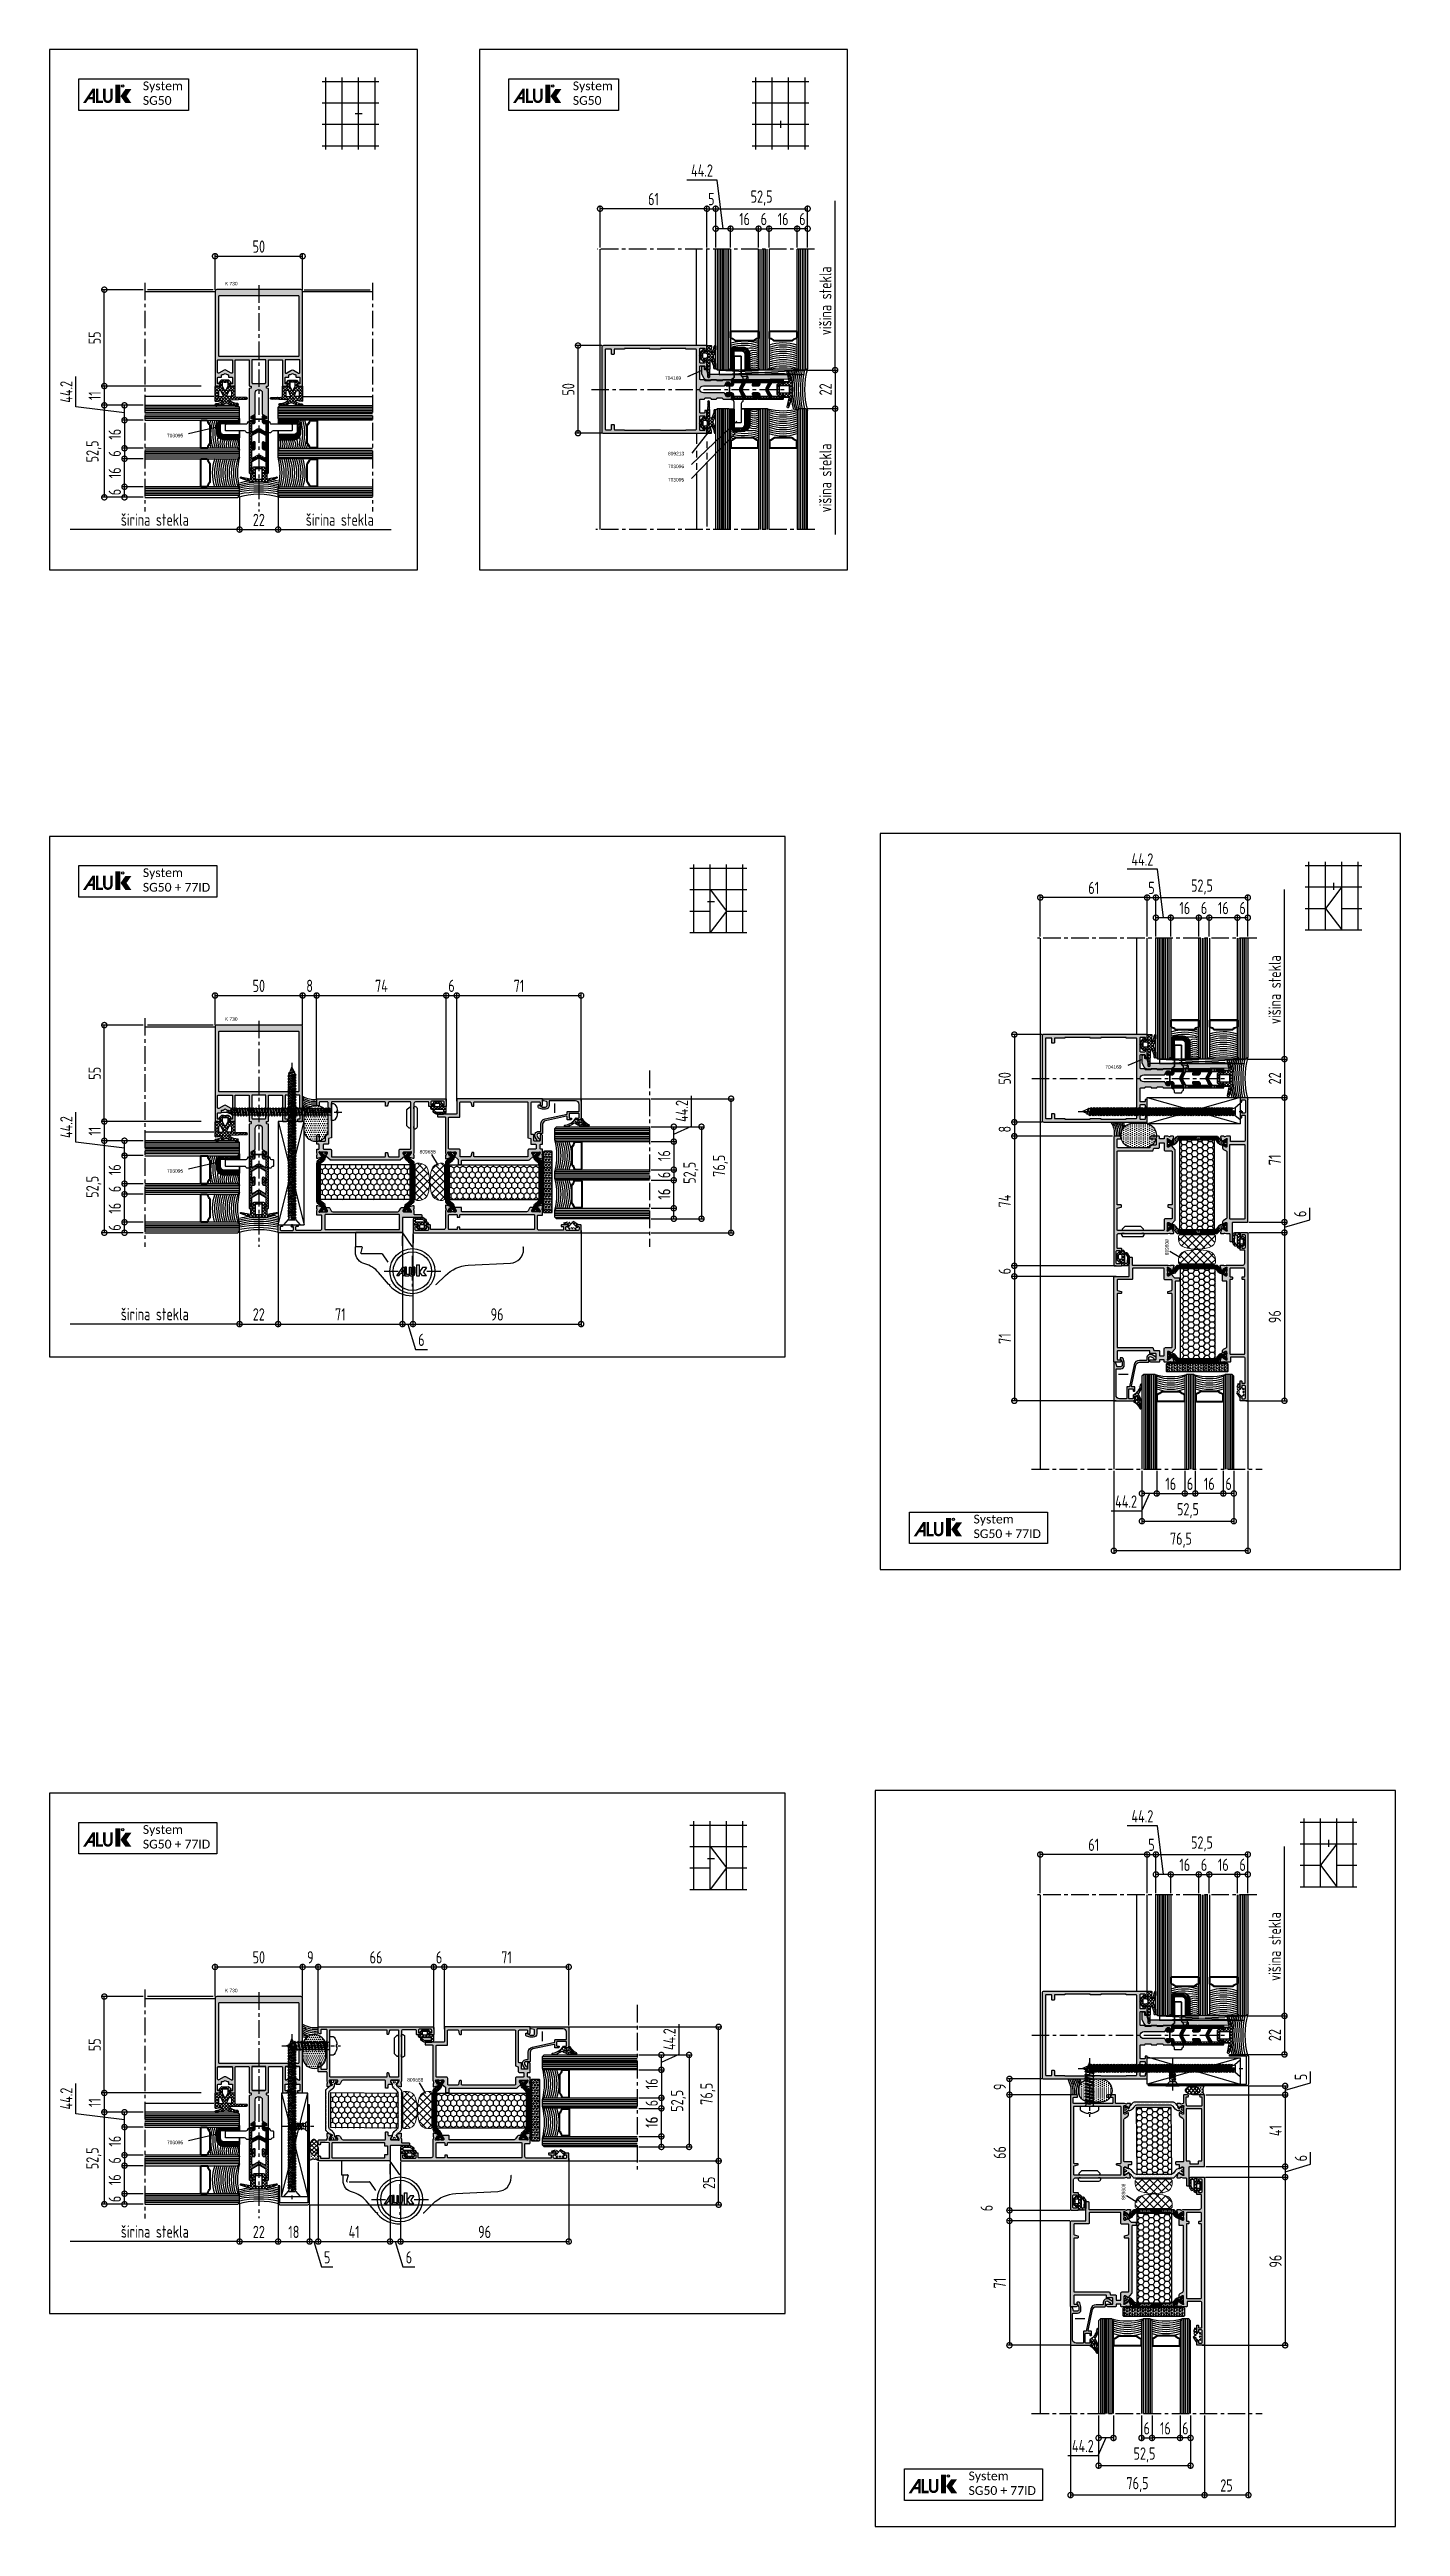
# Model space of a CAD drawing. Extents: x -207922 to -189609, y 24831 to 30124.
# Drawn here: x -207922 to -207151, y 28711 to 30124 of the extents above; entities that cross this region are included whole.
import ezdxf
from ezdxf.enums import TextEntityAlignment as Align

# ---------------------------------------------------------------- set-up
doc = ezdxf.new("R2010")
doc.units = 0
doc.header["$LTSCALE"] = 8
for name, pattern in [('CENTER', [2, 1.25, -0.25, 0.25, -0.25]), ('FOLIE', [1.6, 0.8, -0.8]), ('HIDDEN', [0.375, 0.25, -0.125])]:
    doc.linetypes.add(name, pattern=pattern)
doc.layers.get('0').update_dxf_attribs({"linetype": 'CONTINUOUS'})
doc.layers.get('DEFPOINTS').update_dxf_attribs({"linetype": 'CONTINUOUS'})
for name, color, linetype in [('ACCESSORI', 200, 'CONTINUOUS'), ('ASSI', 1, 'CENTER'), ('CENT_18', 3, 'CENTER'), ('CONST35', 7, 'CONTINUOUS'), ('CONST50', 7, 'CONTINUOUS'), ('FILL', 253, 'CONTINUOUS'), ('FINE', 7, 'CONTINUOUS'), ('GOMMA', 3, 'CONTINUOUS'), ('GROSSA', 4, 'CONTINUOUS'), ('KOTE', 4, 'CONTINUOUS'), ('MARCHIO', 7, 'CONTINUOUS'), ('NASC', 7, 'HIDDEN'), ('QUOTE', 254, 'CONTINUOUS'), ('testo', 7, 'CONTINUOUS'), ('TRATTEGGI', 140, 'CONTINUOUS'), ('VETRO', 6, 'CONTINUOUS')]:
    doc.layers.add(name, color=color, linetype=linetype)
doc.styles.add('GEN1', font='geniso.shx', dxfattribs={"width": 0.8})
doc.styles.add('Stil2', font='arial.ttf')
doc.dimstyles.new('LE2', dxfattribs={"dimscale": 2, "dimtxt": 3.5, "dimasz": 3, "dimexe": 0.5, "dimexo": 0.5, "dimgap": 1, "dimtad": 1, "dimdec": 1, "dimrnd": 0.05, "dimzin": 12, "dimtxsty": 'GEN1', "dimblk": 'DOTSMALL', "dimcen": -3, "dimclrd": 1, "dimclre": 1, "dimclrt": 2, "dimadec": 1, "dimazin": 0, "dimtfac": 1, "dimtdec": 1, "dimtmove": 0, "dimatfit": 3, "dimldrblk": 'DOTSMALL', "dimfxl": 1, "dimtvp": 4, "dimtolj": 1, "dimtzin": 12, "dimarcsym": 0})
pattern_1 = [(45, (-207730.5452, 29723.2648), (-0.8838835, 0.8838835), []), (135, (-207730.5452, 29723.2648), (-0.8838835, -0.8838835), [])]
pattern_2 = [(45, (-207971.5386, 29700.1217), (-0.8838835, 0.8838835), []), (135, (-207971.5386, 29700.1217), (-0.8838835, -0.8838835), [])]

msp = doc.modelspace()

# ---------------------------------------------------------------- texts
at = {"linetype": 'ByBlock', "char_height": 5, "attachment_point": 1, "style": 'Stil2'}
for s, insert, width in [('{\\fCalibri|b0|i0|c238|p34;System SG50}', (-207868.91, 30105.91), 7.2144), ('{\\fCalibri|b0|i0|c238|p34;System SG50}', (-207623.46, 30105.91), 7.2144), ('{\\fCalibri|b0|i0|c238|p34;System SG50 + 77ID}', (-207868.91, 29656.89), 40.5443), ('{\\fCalibri|b0|i0|c238|p34;System SG50 + 77ID}', (-207394.69, 29287.99), 40.5443), ('{\\fCalibri|b0|i0|c238|p34;System SG50 + 77ID}', (-207868.91, 29110.84), 40.5443), ('{\\fCalibri|b0|i0|c238|p34;System SG50 + 77ID}', (-207397.53, 28741.94), 40.5443)]:
    msp.add_mtext(s, dxfattribs=dict(at, insert=insert, width=width))
at = {"color": 2, "ltscale": 0.2, "char_height": 7, "attachment_point": 5, "rotation": 90, "style": 'GEN1'}
for insert in [(-207479.29, 29980.74), (-207479.29, 29879.61), (-207222.74, 29587.59), (-207222.74, 29041.54)]:
    msp.add_mtext('\\A1;višina stekla', dxfattribs=dict(at, insert=insert))
at = {"color": 2, "ltscale": 0.2, "char_height": 7, "attachment_point": 5, "style": 'GEN1'}
for insert in [(-207862.07, 29855.84), (-207756.47, 29855.84), (-207862.07, 29402.44), (-207862.07, 28878.9)]:
    msp.add_mtext('\\A1;širina stekla', dxfattribs=dict(at, insert=insert))
at = {"layer": 'testo'}
for p in [(-207818.46, 29990.57), (-207818.46, 29570.88), (-207818.46, 29016.47)]:
    msp.add_text('K 730', height=2, dxfattribs=at).set_placement(p, align=Align.MIDDLE)
for s, p in [('704169', (-207570.83, 29935.68)), ('703095', (-207855.11, 29902.85)), ('809213', (-207569.1, 29892.57)), ('703096', (-207569.13, 29885.25)), ('703095', (-207569.13, 29877.64)), ('704169', (-207319.46, 29542.53)), ('809688', (-207710.91, 29494.13)), ('703095', (-207855.11, 29483.16)), ('809688', (-207718.01, 28964.48)), ('703095', (-207855.11, 28928.75))]:
    msp.add_text(s, height=2, dxfattribs=at).set_placement(p)
for p in [(-207285.3, 29445.21), (-207310.06, 28906.26)]:
    msp.add_text('809688', height=2, rotation=270, dxfattribs=at).set_placement(p)

# ---------------------------------------------------------------- blocks, each defined once
blk = doc.blocks.new('_DotSmall')
at = {"color": 0, "const_width": 0.5}
blk.add_lwpolyline([(-0.0625, 0, 1), (0.0625, 0, 1)], format="xyb", close=True, dxfattribs=at)
blk = doc.blocks.new('*D4')
at = {"color": 1, "lineweight": -2, "ltscale": 0.2, "transparency": 16777216}
for p, q in [((-207835.7, 28958), (-207891.9, 28958)), ((-207890.9, 28958), (-207890.9, 28947)), ((-207868.7, 28947), (-207891.9, 28947))]:
    blk.add_line(p, q, dxfattribs=at)
at = {"layer": 'DEFPOINTS', "color": 0, "ltscale": 0.2, "transparency": 16777216}
for p in [(-207834.7, 28958), (-207890.9, 28947), (-207867.7, 28947)]:
    blk.add_point(p, dxfattribs=at)
at = {"color": 1, "lineweight": -2, "ltscale": 0.2, "transparency": 16777216, "xscale": 6, "yscale": 6, "zscale": 6}
for p, rotation in [((-207890.9, 28958), 90), ((-207890.9, 28947), 270)]:
    blk.add_blockref('_DotSmall', p, dxfattribs=dict(at, rotation=rotation))
at = {"color": 2, "ltscale": 0.2, "transparency": 16777216, "insert": (-207896.4, 28952.5), "char_height": 7, "attachment_point": 5, "rotation": 90, "style": 'GEN1'}
blk.add_mtext('\\A1;11', dxfattribs=at)
blk = doc.blocks.new('*D5')
at = {"color": 1, "lineweight": -2, "ltscale": 0.2, "transparency": 16777216}
for p, q in [((-207868.7, 28947), (-207891.9, 28947)), ((-207890.9, 28947), (-207890.9, 28894.5)), ((-207868.7, 28894.5), (-207891.9, 28894.5))]:
    blk.add_line(p, q, dxfattribs=at)
at = {"layer": 'DEFPOINTS', "color": 0, "ltscale": 0.2, "transparency": 16777216}
for p in [(-207867.7, 28947), (-207890.9, 28894.5), (-207867.7, 28894.5)]:
    blk.add_point(p, dxfattribs=at)
at = {"color": 1, "lineweight": -2, "ltscale": 0.2, "transparency": 16777216, "xscale": 6, "yscale": 6, "zscale": 6}
for p, rotation in [((-207890.9, 28947), 90), ((-207890.9, 28894.5), 270)]:
    blk.add_blockref('_DotSmall', p, dxfattribs=dict(at, rotation=rotation))
at = {"color": 2, "ltscale": 0.2, "transparency": 16777216, "insert": (-207896.9, 28920.7), "char_height": 7, "attachment_point": 5, "rotation": 90, "style": 'GEN1'}
blk.add_mtext('\\A1;52,5', dxfattribs=at)
blk = doc.blocks.new('*D6')
at = {"color": 1, "lineweight": -2, "ltscale": 0.2, "transparency": 16777216}
for p, q in [((-207868.7, 28938.5), (-207880.4, 28938.5)), ((-207879.4, 28938.5), (-207879.4, 28922.5)), ((-207868.7, 28922.5), (-207880.4, 28922.5))]:
    blk.add_line(p, q, dxfattribs=at)
at = {"layer": 'DEFPOINTS', "color": 0, "ltscale": 0.2, "transparency": 16777216}
for p in [(-207867.7, 28938.5), (-207879.4, 28922.5), (-207867.7, 28922.5)]:
    blk.add_point(p, dxfattribs=at)
at = {"color": 1, "lineweight": -2, "ltscale": 0.2, "transparency": 16777216, "xscale": 6, "yscale": 6, "zscale": 6}
for p, rotation in [((-207879.4, 28938.5), 90), ((-207879.4, 28922.5), 270)]:
    blk.add_blockref('_DotSmall', p, dxfattribs=dict(at, rotation=rotation))
at = {"color": 2, "ltscale": 0.2, "transparency": 16777216, "insert": (-207884.9, 28930.5), "char_height": 7, "attachment_point": 5, "rotation": 90, "style": 'GEN1'}
blk.add_mtext('\\A1;16', dxfattribs=at)
blk = doc.blocks.new('*D7')
at = {"color": 1, "lineweight": -2, "ltscale": 0.2, "transparency": 16777216}
for p, q in [((-207868.7, 28922.5), (-207880.4, 28922.5)), ((-207879.4, 28922.5), (-207879.4, 28916.5)), ((-207868.7, 28916.5), (-207880.4, 28916.5))]:
    blk.add_line(p, q, dxfattribs=at)
at = {"layer": 'DEFPOINTS', "color": 0, "ltscale": 0.2, "transparency": 16777216}
for p in [(-207867.7, 28922.5), (-207879.4, 28916.5), (-207867.7, 28916.5)]:
    blk.add_point(p, dxfattribs=at)
at = {"color": 1, "lineweight": -2, "ltscale": 0.2, "transparency": 16777216, "xscale": 6, "yscale": 6, "zscale": 6}
for p, rotation in [((-207879.4, 28922.5), 90), ((-207879.4, 28916.5), 270)]:
    blk.add_blockref('_DotSmall', p, dxfattribs=dict(at, rotation=rotation))
at = {"color": 2, "ltscale": 0.2, "transparency": 16777216, "insert": (-207884.9, 28919.5), "char_height": 7, "attachment_point": 5, "rotation": 90, "style": 'GEN1'}
blk.add_mtext('\\A1;6', dxfattribs=at)
blk = doc.blocks.new('*D8')
at = {"color": 1, "lineweight": -2, "ltscale": 0.2, "transparency": 16777216}
for p, q in [((-207868.7, 28916.5), (-207880.4, 28916.5)), ((-207879.4, 28900.5), (-207879.4, 28916.5)), ((-207868.7, 28900.5), (-207880.4, 28900.5))]:
    blk.add_line(p, q, dxfattribs=at)
at = {"layer": 'DEFPOINTS', "color": 0, "ltscale": 0.2, "transparency": 16777216}
for p in [(-207879.4, 28916.5), (-207867.7, 28916.5), (-207867.7, 28900.5)]:
    blk.add_point(p, dxfattribs=at)
at = {"color": 1, "lineweight": -2, "ltscale": 0.2, "transparency": 16777216, "xscale": 6, "yscale": 6, "zscale": 6}
for p, rotation in [((-207879.4, 28916.5), 90), ((-207879.4, 28900.5), 270)]:
    blk.add_blockref('_DotSmall', p, dxfattribs=dict(at, rotation=rotation))
at = {"color": 2, "ltscale": 0.2, "transparency": 16777216, "insert": (-207884.9, 28908.5), "char_height": 7, "attachment_point": 5, "rotation": 90, "style": 'GEN1'}
blk.add_mtext('\\A1;16', dxfattribs=at)
blk = doc.blocks.new('*D9')
at = {"color": 1, "lineweight": -2, "ltscale": 0.2, "transparency": 16777216}
for p, q in [((-207868.7, 28900.5), (-207880.4, 28900.5)), ((-207868.7, 28894.5), (-207880.4, 28894.5)), ((-207879.4, 28894.5), (-207879.4, 28900.5))]:
    blk.add_line(p, q, dxfattribs=at)
at = {"layer": 'DEFPOINTS', "color": 0, "ltscale": 0.2, "transparency": 16777216}
for p in [(-207879.4, 28900.5), (-207867.7, 28900.5), (-207867.7, 28894.5)]:
    blk.add_point(p, dxfattribs=at)
at = {"color": 1, "lineweight": -2, "ltscale": 0.2, "transparency": 16777216, "xscale": 6, "yscale": 6, "zscale": 6}
for p, rotation in [((-207879.4, 28900.5), 90), ((-207879.4, 28894.5), 270)]:
    blk.add_blockref('_DotSmall', p, dxfattribs=dict(at, rotation=rotation))
at = {"color": 2, "ltscale": 0.2, "transparency": 16777216, "insert": (-207884.9, 28897.5), "char_height": 7, "attachment_point": 5, "rotation": 90, "style": 'GEN1'}
blk.add_mtext('\\A1;6', dxfattribs=at)
blk = doc.blocks.new('*D3')
at = {"color": 1, "lineweight": -2, "ltscale": 0.2, "transparency": 16777216}
for p, q in [((-207868.7, 29013), (-207891.9, 29013)), ((-207890.9, 28958), (-207890.9, 29013)), ((-207868.7, 28958), (-207891.9, 28958))]:
    blk.add_line(p, q, dxfattribs=at)
at = {"layer": 'DEFPOINTS', "color": 0, "ltscale": 0.2, "transparency": 16777216}
for p in [(-207890.9, 29013), (-207867.7, 29013), (-207867.7, 28958)]:
    blk.add_point(p, dxfattribs=at)
at = {"color": 1, "lineweight": -2, "ltscale": 0.2, "transparency": 16777216, "xscale": 6, "yscale": 6, "zscale": 6}
for p, rotation in [((-207890.9, 29013), 90), ((-207890.9, 28958), 270)]:
    blk.add_blockref('_DotSmall', p, dxfattribs=dict(at, rotation=rotation))
at = {"color": 2, "ltscale": 0.2, "transparency": 16777216, "insert": (-207896.4, 28985.5), "char_height": 7, "attachment_point": 5, "rotation": 90, "style": 'GEN1'}
blk.add_mtext('\\A1;55', dxfattribs=at)
blk = doc.blocks.new('ws186088')
blk.add_lwpolyline([(1.8, -4.3, -0.186611), (2.2, -3), (4.8, 0), (-4.8, 0), (-2.2, -3, -0.116452), (-1.8, -3.8)], format="xyb")
for points in [[(0, -3.3), (-1.8, -3.7), (-2.4, -4.1), (-1.8, -4.5), (0, -4), (0.6, -3.6), (0, -3.3)], [(-2.4, -4.1), (0.6, -3.6)], [(-2.4, -5.7), (2.4, -4.9)], [(-2.4, -7.3), (2.4, -6.5)], [(-2.4, -8.9), (2.4, -8.1)], [(-2.4, -10.5), (2.4, -9.7)], [(-2.4, -12.1), (2.4, -11.3)], [(-2.4, -13.7), (2.4, -12.9)], [(1.9, -2.8), (-1.9, -2.8)], [(-1.8, -4.5), (-1.8, -5.3)], [(-1.8, -4.5), (-1.8, -5.3)], [(-1.8, -6.1), (-1.8, -6.9)], [(-1.8, -7.7), (-1.8, -8.5)], [(-1.8, -9.3), (-1.8, -10.1)], [(-1.8, -10.9), (-1.8, -11.7)], [(-1.8, -12.5), (-1.8, -13.3)], [(-1.8, -14.1), (-1.8, -14.9)], [(1.8, -4.3), (1.8, -4.5)], [(1.8, -5.2), (1.8, -6.1)], [(1.8, -6.8), (1.8, -7.7)], [(1.8, -8.4), (1.8, -9.3)], [(1.8, -10), (1.8, -10.9)], [(1.8, -11.6), (1.8, -12.5)], [(1.8, -13.2), (1.8, -14.1)], [(-2.4, -15.3), (2.4, -14.5)], [(-2.4, -16.9), (2.4, -16.1)], [(-2.4, -18.5), (2.4, -17.7)], [(-2.4, -20.1), (2.4, -19.3)], [(-2.4, -21.7), (2.4, -20.9)], [(-2.4, -23.3), (2.4, -22.5)], [(-2.4, -24.9), (2.4, -24.1)], [(-2.4, -26.5), (2.4, -25.7)], [(-2.4, -28.1), (2.4, -27.3)], [(-1.8, -15.7), (-1.8, -16.5)], [(-1.8, -17.3), (-1.8, -18.1)], [(-1.8, -18.9), (-1.8, -19.7)], [(-1.8, -20.5), (-1.8, -21.3)], [(-1.8, -22.1), (-1.8, -22.9)], [(-1.8, -23.7), (-1.8, -24.5)], [(-1.8, -25.3), (-1.8, -26.1)], [(-1.8, -26.9), (-1.8, -27.7)], [(1.8, -14.8), (1.8, -15.7)], [(1.8, -16.4), (1.8, -17.3)], [(1.8, -18), (1.8, -18.9)], [(1.8, -19.6), (1.8, -20.5)], [(1.8, -21.2), (1.8, -22.1)], [(1.8, -22.8), (1.8, -23.7)], [(1.8, -24.4), (1.8, -25.3)], [(1.8, -26), (1.8, -26.9)], [(1.8, -27.6), (1.8, -28.5)], [(-2.4, -29.7), (2.4, -28.9)], [(-2.4, -31.3), (2.4, -30.5)], [(-2.4, -32.9), (2.4, -32.1)], [(-2.4, -34.5), (2.4, -33.7)], [(-2.4, -36.1), (2.4, -35.3)], [(-2.4, -37.7), (2.4, -36.9)], [(-2.4, -39.3), (2.4, -38.5)], [(-2.4, -40.9), (2.4, -40.1)], [(-2.4, -42.5), (2.4, -41.7)], [(-1.8, -28.5), (-1.8, -29.3)], [(-1.8, -30.1), (-1.8, -30.9)], [(-1.8, -31.7), (-1.8, -32.5)], [(-1.8, -33.3), (-1.8, -34.1)], [(-1.8, -34.9), (-1.8, -35.7)], [(-1.8, -36.5), (-1.8, -37.3)], [(-1.8, -38.1), (-1.8, -38.9)], [(-1.8, -39.7), (-1.8, -40.5)], [(-1.8, -41.3), (-1.8, -42.1)], [(1.8, -29.2), (1.8, -30.1)], [(1.8, -30.8), (1.8, -31.7)], [(1.8, -32.4), (1.8, -33.3)], [(1.8, -34), (1.8, -34.9)], [(1.8, -35.6), (1.8, -36.5)], [(1.8, -37.2), (1.8, -38.1)], [(1.8, -38.8), (1.8, -39.7)], [(1.8, -40.4), (1.8, -41.3)], [(1.8, -42), (1.8, -42.9)], [(-2.4, -44.1), (2.4, -43.3)], [(-2.4, -45.7), (2.4, -44.9)], [(-2.4, -47.3), (2.4, -46.5)], [(-2.4, -48.9), (2.4, -48.1)], [(-2.4, -50.5), (2.4, -49.7)], [(-2.4, -52.1), (2.4, -51.3)], [(-2.4, -53.7), (2.4, -52.9)], [(-2.4, -55.3), (2.4, -54.5)], [(-2.4, -56.9), (2.4, -56.1)], [(-1.8, -42.9), (-1.8, -43.7)], [(-1.8, -44.5), (-1.8, -45.3)], [(-1.8, -46.1), (-1.8, -46.9)], [(-1.8, -47.7), (-1.8, -48.5)], [(-1.8, -49.3), (-1.8, -50.1)], [(-1.8, -50.9), (-1.8, -51.7)], [(-1.8, -52.5), (-1.8, -53.3)], [(-1.8, -54.1), (-1.8, -54.9)], [(-1.8, -55.7), (-1.8, -56.5)], [(1.8, -43.6), (1.8, -44.5)], [(1.8, -45.2), (1.8, -46.1)], [(1.8, -46.8), (1.8, -47.7)], [(1.8, -48.4), (1.8, -49.3)], [(1.8, -50), (1.8, -50.9)], [(1.8, -51.6), (1.8, -52.5)], [(1.8, -53.2), (1.8, -54.1)], [(1.8, -54.8), (1.8, -55.7)], [(1.8, -56.4), (1.8, -57.3)], [(-2.4, -58.5), (2.4, -57.7)], [(-2.4, -60.1), (2.4, -59.3)], [(-2.4, -61.7), (2.4, -60.9)], [(-2.4, -63.3), (2.4, -62.5)], [(-2.4, -64.9), (2.4, -64.1)], [(-2.4, -66.5), (2.4, -65.7)], [(-2.4, -68.1), (2.4, -67.3)], [(-2.4, -69.7), (2.4, -68.9)], [(-2.4, -71.3), (2.4, -70.5)], [(-1.8, -57.3), (-1.8, -58.1)], [(-1.8, -58.9), (-1.8, -59.7)], [(-1.8, -60.5), (-1.8, -61.3)], [(-1.8, -62.1), (-1.8, -62.9)], [(-1.8, -63.7), (-1.8, -64.5)], [(-1.8, -65.3), (-1.8, -66.1)], [(-1.8, -66.9), (-1.8, -67.7)], [(-1.8, -68.5), (-1.8, -69.3)], [(-1.8, -70.1), (-1.8, -70.9)], [(1.8, -58), (1.8, -58.9)], [(1.8, -59.6), (1.8, -60.5)], [(1.8, -61.2), (1.8, -62.1)], [(1.8, -62.8), (1.8, -63.7)], [(1.8, -64.4), (1.8, -65.3)], [(1.8, -66), (1.8, -66.9)], [(1.8, -67.6), (1.8, -68.5)], [(1.8, -69.2), (1.8, -70.1)], [(-2.4, -72.9), (2.4, -72.1)], [(-2.4, -74.5), (2.4, -73.7)], [(-2.4, -76.1), (2.4, -75.3)], [(-2.4, -77.7), (2.4, -76.9)], [(-2.4, -79.3), (2.4, -78.5)], [(-2.4, -80.9), (2.4, -80.1)], [(-2.4, -82.5), (2.4, -81.7)], [(-2.4, -84.1), (2.4, -83.3)], [(-1.8, -71.7), (-1.8, -72.5)], [(-1.8, -73.3), (-1.8, -74.1)], [(-1.8, -74.9), (-1.8, -75.7)], [(-1.8, -76.5), (-1.8, -77.3)], [(-1.8, -78.1), (-1.8, -78.9)], [(-1.8, -79.7), (-1.8, -80.5)], [(-1.8, -81.3), (-1.8, -82.1)], [(-1.8, -82.9), (-1.8, -83.7)], [(-1.8, -84.5), (-1.8, -85.3)], [(1.8, -70.8), (1.8, -71.7)], [(1.8, -72.4), (1.8, -73.3)], [(1.8, -74), (1.8, -74.9)], [(1.8, -75.6), (1.8, -76.5)], [(1.8, -77.2), (1.8, -78.1)], [(1.8, -78.8), (1.8, -79.7)], [(1.8, -80.4), (1.8, -81.3)], [(1.8, -82), (1.8, -82.9)], [(1.8, -83.6), (1.8, -84.5)], [(-2.4, -85.7), (2.4, -84.9)], [(-1.7, -87.2), (2, -86.6)], [(-1.3, -86.9), (-1.6, -86)], [(1.3, -86.9), (0, -90), (-1, -87.5)], [(1.8, -85.7), (1.5, -86.3)], [(1.8, -85.2), (1.8, -85.7)]]:
    blk.add_lwpolyline(points)
for points in [[(1.8, -5.2), (2.4, -4.9), (1.8, -4.5), (-1.8, -5.3), (-2.4, -5.7), (-1.8, -6.1)], [(1.8, -6.8), (2.4, -6.5), (1.8, -6.1), (-1.8, -6.9), (-2.4, -7.3), (-1.8, -7.7)], [(1.8, -8.4), (2.4, -8.1), (1.8, -7.7), (-1.8, -8.5), (-2.4, -8.9), (-1.8, -9.3)], [(1.8, -10), (2.4, -9.7), (1.8, -9.3), (-1.8, -10.1), (-2.4, -10.5), (-1.8, -10.9)], [(1.8, -11.6), (2.4, -11.3), (1.8, -10.9), (-1.8, -11.7), (-2.4, -12.1), (-1.8, -12.5)], [(1.8, -13.2), (2.4, -12.9), (1.8, -12.5), (-1.8, -13.3), (-2.4, -13.7), (-1.8, -14.1)], [(1.8, -14.8), (2.4, -14.5), (1.8, -14.1), (-1.8, -14.9), (-2.4, -15.3), (-1.8, -15.7)], [(1.8, -16.4), (2.4, -16.1), (1.8, -15.7), (-1.8, -16.5), (-2.4, -16.9), (-1.8, -17.3)], [(1.8, -18), (2.4, -17.7), (1.8, -17.3), (-1.8, -18.1), (-2.4, -18.5), (-1.8, -18.9)], [(1.8, -19.6), (2.4, -19.3), (1.8, -18.9), (-1.8, -19.7), (-2.4, -20.1), (-1.8, -20.5)], [(1.8, -21.2), (2.4, -20.9), (1.8, -20.5), (-1.8, -21.3), (-2.4, -21.7), (-1.8, -22.1)], [(1.8, -22.8), (2.4, -22.5), (1.8, -22.1), (-1.8, -22.9), (-2.4, -23.3), (-1.8, -23.7)], [(1.8, -24.4), (2.4, -24.1), (1.8, -23.7), (-1.8, -24.5), (-2.4, -24.9), (-1.8, -25.3)], [(1.8, -26), (2.4, -25.7), (1.8, -25.3), (-1.8, -26.1), (-2.4, -26.5), (-1.8, -26.9)], [(1.8, -27.6), (2.4, -27.3), (1.8, -26.9), (-1.8, -27.7), (-2.4, -28.1), (-1.8, -28.5)], [(1.8, -29.2), (2.4, -28.9), (1.8, -28.5), (-1.8, -29.3), (-2.4, -29.7), (-1.8, -30.1)], [(1.8, -30.8), (2.4, -30.5), (1.8, -30.1), (-1.8, -30.9), (-2.4, -31.3), (-1.8, -31.7)], [(1.8, -32.4), (2.4, -32.1), (1.8, -31.7), (-1.8, -32.5), (-2.4, -32.9), (-1.8, -33.3)], [(1.8, -34), (2.4, -33.7), (1.8, -33.3), (-1.8, -34.1), (-2.4, -34.5), (-1.8, -34.9)], [(1.8, -35.6), (2.4, -35.3), (1.8, -34.9), (-1.8, -35.7), (-2.4, -36.1), (-1.8, -36.5)], [(1.8, -37.2), (2.4, -36.9), (1.8, -36.5), (-1.8, -37.3), (-2.4, -37.7), (-1.8, -38.1)], [(1.8, -38.8), (2.4, -38.5), (1.8, -38.1), (-1.8, -38.9), (-2.4, -39.3), (-1.8, -39.7)], [(1.8, -40.4), (2.4, -40.1), (1.8, -39.7), (-1.8, -40.5), (-2.4, -40.9), (-1.8, -41.3)], [(1.8, -42), (2.4, -41.7), (1.8, -41.3), (-1.8, -42.1), (-2.4, -42.5), (-1.8, -42.9)], [(1.8, -43.6), (2.4, -43.3), (1.8, -42.9), (-1.8, -43.7), (-2.4, -44.1), (-1.8, -44.5)], [(1.8, -45.2), (2.4, -44.9), (1.8, -44.5), (-1.8, -45.3), (-2.4, -45.7), (-1.8, -46.1)], [(1.8, -46.8), (2.4, -46.5), (1.8, -46.1), (-1.8, -46.9), (-2.4, -47.3), (-1.8, -47.7)], [(1.8, -48.4), (2.4, -48.1), (1.8, -47.7), (-1.8, -48.5), (-2.4, -48.9), (-1.8, -49.3)], [(1.8, -50), (2.4, -49.7), (1.8, -49.3), (-1.8, -50.1), (-2.4, -50.5), (-1.8, -50.9)], [(1.8, -51.6), (2.4, -51.3), (1.8, -50.9), (-1.8, -51.7), (-2.4, -52.1), (-1.8, -52.5)], [(1.8, -53.2), (2.4, -52.9), (1.8, -52.5), (-1.8, -53.3), (-2.4, -53.7), (-1.8, -54.1)], [(1.8, -54.8), (2.4, -54.5), (1.8, -54.1), (-1.8, -54.9), (-2.4, -55.3), (-1.8, -55.7)], [(1.8, -56.4), (2.4, -56.1), (1.8, -55.7), (-1.8, -56.5), (-2.4, -56.9), (-1.8, -57.3)], [(1.8, -58), (2.4, -57.7), (1.8, -57.3), (-1.8, -58.1), (-2.4, -58.5), (-1.8, -58.9)], [(1.8, -59.6), (2.4, -59.3), (1.8, -58.9), (-1.8, -59.7), (-2.4, -60.1), (-1.8, -60.5)], [(1.8, -61.2), (2.4, -60.9), (1.8, -60.5), (-1.8, -61.3), (-2.4, -61.7), (-1.8, -62.1)], [(1.8, -62.8), (2.4, -62.5), (1.8, -62.1), (-1.8, -62.9), (-2.4, -63.3), (-1.8, -63.7)], [(1.8, -64.4), (2.4, -64.1), (1.8, -63.7), (-1.8, -64.5), (-2.4, -64.9), (-1.8, -65.3)], [(1.8, -66), (2.4, -65.7), (1.8, -65.3), (-1.8, -66.1), (-2.4, -66.5), (-1.8, -66.9)], [(1.8, -67.6), (2.4, -67.3), (1.8, -66.9), (-1.8, -67.7), (-2.4, -68.1), (-1.8, -68.5)], [(1.8, -69.2), (2.4, -68.9), (1.8, -68.5), (-1.8, -69.3), (-2.4, -69.7), (-1.8, -70.1)], [(1.8, -70.8), (2.4, -70.5), (1.8, -70.1), (-1.8, -70.9), (-2.4, -71.3), (-1.8, -71.7)], [(1.8, -72.4), (2.4, -72.1), (1.8, -71.7), (-1.8, -72.5), (-2.4, -72.9), (-1.8, -73.3)], [(1.8, -74), (2.4, -73.7), (1.8, -73.3), (-1.8, -74.1), (-2.4, -74.5), (-1.8, -74.9)], [(1.8, -75.6), (2.4, -75.3), (1.8, -74.9), (-1.8, -75.7), (-2.4, -76.1), (-1.8, -76.5)], [(1.8, -77.2), (2.4, -76.9), (1.8, -76.5), (-1.8, -77.3), (-2.4, -77.7), (-1.8, -78.1)], [(1.8, -78.8), (2.4, -78.5), (1.8, -78.1), (-1.8, -78.9), (-2.4, -79.3), (-1.8, -79.7)], [(1.8, -80.4), (2.4, -80.1), (1.8, -79.7), (-1.8, -80.5), (-2.4, -80.9), (-1.8, -81.3)], [(1.8, -82), (2.4, -81.7), (1.8, -81.3), (-1.8, -82.1), (-2.4, -82.5), (-1.8, -82.9)], [(1.8, -83.6), (2.4, -83.3), (1.8, -82.9), (-1.8, -83.7), (-2.4, -84.1), (-1.8, -84.5)], [(1.8, -85.2), (2.4, -84.9), (1.8, -84.5), (-1.8, -85.3), (-2.4, -85.7), (-1.8, -86.1)], [(1.5, -86.3), (2, -86.6), (1.3, -86.9), (-1, -87.5), (-1.7, -87.2), (-1.3, -86.9)]]:
    blk.add_lwpolyline(points, close=True)
at = {"layer": 'CENT_18'}
blk.add_lwpolyline([(0, -92.5), (0, 2.5)], dxfattribs=at)
blk = doc.blocks.new('ws198180')
blk.add_lwpolyline([(5, 2.3, -0.234469), (5.4, 1.4), (5.4, 0), (-5.4, 0), (-5.4, 1.4, -0.234469), (-5, 2.3, -0.146081), (-0.6, 4), (-0.6, 3.5), (0.6, 3.5), (0.6, 4, -0.146081)], format="xyb", close=True)
for points in [[(0, -1.1), (-2.1, -1.6), (-2.7, -2), (-2.1, -2.4), (0, -1.9)], [(-2.7, -2), (0.7, -1.4)], [(-2.7, -3.8), (2.7, -2.8)], [(-2.7, -5.6), (2.7, -4.6)], [(-2.7, -7.4), (2.7, -6.4)], [(-2.7, -9.2), (2.7, -8.2)], [(-2.7, -11), (2.7, -10)], [(-2.7, -12.8), (2.7, -11.8)], [(-2.7, -14.6), (2.7, -13.6)], [(-2.1, -1.6), (-2.1, -0.8)], [(-2.1, -3.4), (-2.1, -2.4)], [(-2.1, -5.2), (-2.1, -4.2)], [(-2.1, -7), (-2.1, -6)], [(-2.1, -8.8), (-2.1, -7.8)], [(-2.1, -10.6), (-2.1, -9.6)], [(-2.1, -12.4), (-2.1, -11.4)], [(-2.1, -14.2), (-2.1, -13.2)], [(0, -1.9), (0.7, -1.4), (0, -1.1)], [(2.1, -2.4), (2.1, -0.8)], [(2.1, -4.2), (2.1, -3.2)], [(2.1, -6), (2.1, -5)], [(2.1, -7.8), (2.1, -6.8)], [(2.1, -9.6), (2.1, -8.6)], [(2.1, -11.4), (2.1, -10.4)], [(2.1, -13.2), (2.1, -12.2)], [(2.1, -15), (2.1, -14)], [(-2.7, -16.4), (2.7, -15.4)], [(-2.7, -18.2), (2.7, -17.2)], [(-2.7, -20), (2.7, -19)], [(-2.1, -16), (-2.1, -15)], [(-2.1, -17.8), (-2.1, -16.8)], [(-2.1, -19.6), (-2.1, -18.6)], [(-1.3, -21.9), (-1.9, -20.4)], [(-1.7, -22.2), (2, -21.6)], [(1.3, -21.9), (0, -25), (-1, -22.5)], [(2.1, -20), (1.5, -21.3)], [(2.1, -16.8), (2.1, -15.8)], [(2.1, -18.6), (2.1, -17.6)], [(2.1, -20), (2.1, -19.4)]]:
    blk.add_lwpolyline(points)
for points in [[(2.1, -3.2), (2.7, -2.8), (2.1, -2.4), (-2.1, -3.4), (-2.7, -3.8), (-2.1, -4.2)], [(2.1, -5), (2.7, -4.6), (2.1, -4.2), (-2.1, -5.2), (-2.7, -5.6), (-2.1, -6)], [(2.1, -6.8), (2.7, -6.4), (2.1, -6), (-2.1, -7), (-2.7, -7.4), (-2.1, -7.8)], [(2.1, -8.6), (2.7, -8.2), (2.1, -7.8), (-2.1, -8.8), (-2.7, -9.2), (-2.1, -9.6)], [(2.1, -10.4), (2.7, -10), (2.1, -9.6), (-2.1, -10.6), (-2.7, -11), (-2.1, -11.4)], [(2.1, -12.2), (2.7, -11.8), (2.1, -11.4), (-2.1, -12.4), (-2.7, -12.8), (-2.1, -13.2)], [(2.1, -14), (2.7, -13.6), (2.1, -13.2), (-2.1, -14.2), (-2.7, -14.6), (-2.1, -15)], [(2.1, -15.8), (2.7, -15.4), (2.1, -15), (-2.1, -16), (-2.7, -16.4), (-2.1, -16.8)], [(2.1, -17.6), (2.7, -17.2), (2.1, -16.8), (-2.1, -17.8), (-2.7, -18.2), (-2.1, -18.6)], [(2.1, -19.4), (2.7, -19), (2.1, -18.6), (-2.1, -19.6), (-2.7, -20), (-2.1, -20.4)], [(1.5, -21.3), (2, -21.6), (1.3, -21.9), (-1, -22.5), (-1.7, -22.2), (-1.3, -21.9)]]:
    blk.add_lwpolyline(points, close=True)
for centre, start, end in [((-2.9, -0.8), 0, 90), ((2.9, -0.8), 90, 180)]:
    blk.add_arc(centre, 0.8, start, end)
at = {"layer": 'CENT_18'}
blk.add_lwpolyline([(0, -27.5), (0, 6)], dxfattribs=at)
blk = doc.blocks.new('*X18')
at = {"color": 0}
for p, q in [((-14.5, 0), (-14.5, 0.1)), ((-12.7, 9.7), (-12.7, 9.8)), ((-10.8, 0), (-10.8, 0.5)), ((-9.4, 9.4), (-8.4, 9.4)), ((-8.9, 8.9), (-8.9, 9.8)), ((-8.9, 1.4), (-8.9, 1.7)), ((-8.7, 1.9), (-8.4, 1.9)), ((-7.5, 7.5), (-6.6, 7.5)), ((-7, 7), (-7, 8)), ((-7, 3.3), (-7, 3.4)), ((-7, 0), (-7, 0.5)), ((-6.8, 3.8), (-6.6, 3.8)), ((-5.6, 9.4), (-4.7, 9.4)), ((-5.6, 5.6), (-4.7, 5.6)), ((-5.6, 1.9), (-4.7, 1.9)), ((-5.2, 8.9), (-5.2, 9.8)), ((-5.2, 5.2), (-5.2, 6.1)), ((-5.2, 1.4), (-5.2, 2.3)), ((-3.8, 7.5), (-2.8, 7.5)), ((-3.8, 3.8), (-2.8, 3.8)), ((-3.3, 7), (-3.3, 8)), ((-3.3, 3.3), (-3.3, 4.2)), ((-3.3, 0), (-3.3, 0.5)), ((-1.9, 9.4), (-0.9, 9.4)), ((-1.9, 5.6), (-1.4, 5.6)), ((-1.9, 1.9), (-0.9, 1.9)), ((-1.4, 8.9), (-1.4, 9.8)), ((-1.4, 5.5), (-1.4, 6.1)), ((-1.4, 1.4), (-1.4, 2.3))]:
    blk.add_line(p, q, dxfattribs=at)
blk = doc.blocks.new('*X19')
at = {"color": 0}
for p, q in [((-2.65, 0.53), (-2.3, 0.89)), ((-2.2, 0.08), (-2.65, 0.53)), ((-2.45, 0.2), (-1.65, 1)), ((-1.59, 0), (-2.42, 0.83)), ((-2.08, 0.05), (-1.18, 0.94)), ((-1.13, 0.07), (-2.03, 0.96)), ((-1.59, 0), (-0.82, 0.77)), ((-0.78, 0.25), (-1.53, 1)), ((-0.88, 0.18), (-0.67, 0.39))]:
    blk.add_line(p, q, dxfattribs=at)
blk = doc.blocks.new('KIT')
blk.add_line((0, 0), (-2.52, 0))
for points in [[(-0.65, 0.5, 0.174426), (-0.71, 0.67, 0.104254), (-0.94, 0.85, 0.06506), (-1.24, 0.96, 0.051209), (-1.65, 1, 0.051209), (-2.06, 0.96, 0.065397), (-2.36, 0.86, 0.104254), (-2.59, 0.67, 0.174426), (-2.65, 0.5, 0.174426), (-2.59, 0.33, 0.104254), (-2.36, 0.15, 0.06506), (-2.06, 0.04, 0.051209), (-1.65, 0, 0.051209), (-1.24, 0.04, 0.06506), (-0.94, 0.15, 0.104254), (-0.71, 0.33, 0.179233)], [(-0.65, 0.5, 0.174426), (-0.71, 0.67, 0.104254), (-0.94, 0.85, 0.06506), (-1.24, 0.96, 0.051209), (-1.65, 1), (0, 1, 0.283709), (0, 0), (-1.65, 0, 0.051209), (-1.24, 0.04, 0.06506), (-0.94, 0.15, 0.104254), (-0.71, 0.33, 0.179233)]]:
    blk.add_lwpolyline(points, format="xyb", close=True)
at = {"color": 1}
blk.add_blockref('*X19', (0, 0), dxfattribs=at)
at = {"layer": 'KOTE', "xscale": 0.1, "yscale": 0.1, "zscale": 0.1}
blk.add_blockref('*X18', (0, 0), dxfattribs=at)
blk = doc.blocks.new('*D21')
at = {"color": 1, "lineweight": -2, "ltscale": 0.2, "transparency": 16777216}
for p, q in [((-207813.7, 28894.5), (-207813.7, 28872.2)), ((-207791.7, 28894.5), (-207791.7, 28872.2)), ((-207813.7, 28873.2), (-207791.7, 28873.2))]:
    blk.add_line(p, q, dxfattribs=at)
at = {"layer": 'DEFPOINTS', "color": 0, "ltscale": 0.2, "transparency": 16777216}
for p in [(-207813.7, 28895.5), (-207791.7, 28895.5), (-207791.7, 28873.2)]:
    blk.add_point(p, dxfattribs=at)
at = {"color": 1, "lineweight": -2, "ltscale": 0.2, "transparency": 16777216, "xscale": 6, "yscale": 6, "zscale": 6, "rotation": 180}
blk.add_blockref('_DotSmall', (-207813.7, 28873.2), dxfattribs=at)
at = {"color": 1, "lineweight": -2, "ltscale": 0.2, "transparency": 16777216, "xscale": 6, "yscale": 6, "zscale": 6}
blk.add_blockref('_DotSmall', (-207791.7, 28873.2), dxfattribs=at)
at = {"color": 2, "ltscale": 0.2, "transparency": 16777216, "insert": (-207802.7, 28878.7), "char_height": 7, "attachment_point": 5, "style": 'GEN1'}
blk.add_mtext('\\A1;22', dxfattribs=at)
blk = doc.blocks.new('*D22')
at = {"color": 1, "lineweight": -2, "ltscale": 0.2, "transparency": 16777216}
for p, q in [((-207907.1, 28946.1), (-207907.1, 28963.4)), ((-207879.4, 28942.7), (-207907.1, 28946.1)), ((-207868.7, 28938.5), (-207880.4, 28938.5)), ((-207879.4, 28938.5), (-207879.4, 28947))]:
    blk.add_line(p, q, dxfattribs=at)
at = {"layer": 'DEFPOINTS', "color": 0, "ltscale": 0.2, "transparency": 16777216}
for p in [(-207879.4, 28947), (-207879.4, 28947), (-207867.7, 28938.5)]:
    blk.add_point(p, dxfattribs=at)
at = {"color": 1, "lineweight": -2, "ltscale": 0.2, "transparency": 16777216, "xscale": 6, "yscale": 6, "zscale": 6}
for p, rotation in [((-207879.4, 28947), 90), ((-207879.4, 28938.5), 270)]:
    blk.add_blockref('_DotSmall', p, dxfattribs=dict(at, rotation=rotation))
at = {"color": 2, "ltscale": 0.2, "transparency": 16777216, "insert": (-207912.6, 28954.8), "char_height": 7, "attachment_point": 5, "rotation": 90, "style": 'GEN1'}
blk.add_mtext('\\A1;44.2', dxfattribs=at)
blk = doc.blocks.new('*D23')
at = {"color": 1, "lineweight": -2, "ltscale": 0.2, "transparency": 16777216}
for p, q in [((-207791.7, 28894.5), (-207791.7, 28872.2)), ((-207773.7, 28894.2), (-207773.7, 28872.2)), ((-207791.7, 28873.2), (-207773.7, 28873.2))]:
    blk.add_line(p, q, dxfattribs=at)
at = {"layer": 'DEFPOINTS', "color": 0, "ltscale": 0.2, "transparency": 16777216}
for p in [(-207791.7, 28895.5), (-207773.7, 28895.2), (-207773.7, 28873.2)]:
    blk.add_point(p, dxfattribs=at)
at = {"color": 1, "lineweight": -2, "ltscale": 0.2, "transparency": 16777216, "xscale": 6, "yscale": 6, "zscale": 6, "rotation": 180}
blk.add_blockref('_DotSmall', (-207791.7, 28873.2), dxfattribs=at)
at = {"color": 1, "lineweight": -2, "ltscale": 0.2, "transparency": 16777216, "xscale": 6, "yscale": 6, "zscale": 6}
blk.add_blockref('_DotSmall', (-207773.7, 28873.2), dxfattribs=at)
at = {"color": 2, "ltscale": 0.2, "transparency": 16777216, "insert": (-207782.7, 28878.7), "char_height": 7, "attachment_point": 5, "style": 'GEN1'}
blk.add_mtext('\\A1;18', dxfattribs=at)
blk = doc.blocks.new('*D24')
at = {"color": 1, "lineweight": -2, "ltscale": 0.2, "transparency": 16777216}
for p, q in [((-207768.8, 28918.5), (-207768.8, 28872.2)), ((-207773.7, 28894.2), (-207773.7, 28872.2)), ((-207773.7, 28873.2), (-207768.8, 28873.2)), ((-207771.3, 28873.2), (-207766.9, 28858.7)), ((-207766.9, 28858.7), (-207760.4, 28858.7))]:
    blk.add_line(p, q, dxfattribs=at)
at = {"layer": 'DEFPOINTS', "color": 0, "ltscale": 0.2, "transparency": 16777216}
for p in [(-207768.8, 28919.5), (-207773.7, 28895.2), (-207768.8, 28873.2)]:
    blk.add_point(p, dxfattribs=at)
at = {"color": 1, "lineweight": -2, "ltscale": 0.2, "transparency": 16777216, "xscale": 6, "yscale": 6, "zscale": 6, "rotation": 180}
blk.add_blockref('_DotSmall', (-207773.7, 28873.2), dxfattribs=at)
at = {"color": 1, "lineweight": -2, "ltscale": 0.2, "transparency": 16777216, "xscale": 6, "yscale": 6, "zscale": 6}
blk.add_blockref('_DotSmall', (-207768.8, 28873.2), dxfattribs=at)
at = {"color": 2, "ltscale": 0.2, "transparency": 16777216, "insert": (-207763.7, 28864.2), "char_height": 7, "attachment_point": 5, "style": 'GEN1'}
blk.add_mtext('\\A1;5', dxfattribs=at)
blk = doc.blocks.new('*D25')
at = {"color": 1, "lineweight": -2, "ltscale": 0.2, "transparency": 16777216}
for p, q in [((-207768.8, 28918.5), (-207768.8, 28872.2)), ((-207727.8, 28918.5), (-207727.8, 28872.2)), ((-207768.8, 28873.2), (-207727.8, 28873.2))]:
    blk.add_line(p, q, dxfattribs=at)
at = {"layer": 'DEFPOINTS', "color": 0, "ltscale": 0.2, "transparency": 16777216}
for p in [(-207768.8, 28919.5), (-207727.8, 28919.5), (-207727.8, 28873.2)]:
    blk.add_point(p, dxfattribs=at)
at = {"color": 1, "lineweight": -2, "ltscale": 0.2, "transparency": 16777216, "xscale": 6, "yscale": 6, "zscale": 6, "rotation": 180}
blk.add_blockref('_DotSmall', (-207768.8, 28873.2), dxfattribs=at)
at = {"color": 1, "lineweight": -2, "ltscale": 0.2, "transparency": 16777216, "xscale": 6, "yscale": 6, "zscale": 6}
blk.add_blockref('_DotSmall', (-207727.8, 28873.2), dxfattribs=at)
at = {"color": 2, "ltscale": 0.2, "transparency": 16777216, "insert": (-207748.3, 28878.7), "char_height": 7, "attachment_point": 5, "style": 'GEN1'}
blk.add_mtext('\\A1;41', dxfattribs=at)
blk = doc.blocks.new('*D26')
at = {"color": 1, "lineweight": -2, "ltscale": 0.2, "transparency": 16777216}
for p, q in [((-207727.8, 28918.5), (-207727.8, 28872.2)), ((-207721.8, 28918.7), (-207721.8, 28872.2)), ((-207727.8, 28873.2), (-207721.8, 28873.2)), ((-207724.8, 28873.2), (-207720.4, 28858.7)), ((-207720.4, 28858.7), (-207713.6, 28858.7))]:
    blk.add_line(p, q, dxfattribs=at)
at = {"layer": 'DEFPOINTS', "color": 0, "ltscale": 0.2, "transparency": 16777216}
for p in [(-207727.8, 28919.5), (-207721.8, 28919.7), (-207721.8, 28873.2)]:
    blk.add_point(p, dxfattribs=at)
at = {"color": 1, "lineweight": -2, "ltscale": 0.2, "transparency": 16777216, "xscale": 6, "yscale": 6, "zscale": 6, "rotation": 180}
blk.add_blockref('_DotSmall', (-207727.8, 28873.2), dxfattribs=at)
at = {"color": 1, "lineweight": -2, "ltscale": 0.2, "transparency": 16777216, "xscale": 6, "yscale": 6, "zscale": 6}
blk.add_blockref('_DotSmall', (-207721.8, 28873.2), dxfattribs=at)
at = {"color": 2, "ltscale": 0.2, "transparency": 16777216, "insert": (-207717, 28864.2), "char_height": 7, "attachment_point": 5, "style": 'GEN1'}
blk.add_mtext('\\A1;6', dxfattribs=at)
blk = doc.blocks.new('*D27')
at = {"color": 1, "lineweight": -2, "ltscale": 0.2, "transparency": 16777216}
for p, q in [((-207721.8, 28918.7), (-207721.8, 28872.2)), ((-207625.8, 28920.5), (-207625.8, 28872.2)), ((-207721.8, 28873.2), (-207625.8, 28873.2))]:
    blk.add_line(p, q, dxfattribs=at)
at = {"layer": 'DEFPOINTS', "color": 0, "ltscale": 0.2, "transparency": 16777216}
for p in [(-207625.8, 28921.5), (-207721.8, 28919.7), (-207625.8, 28873.2)]:
    blk.add_point(p, dxfattribs=at)
at = {"color": 1, "lineweight": -2, "ltscale": 0.2, "transparency": 16777216, "xscale": 6, "yscale": 6, "zscale": 6, "rotation": 180}
blk.add_blockref('_DotSmall', (-207721.8, 28873.2), dxfattribs=at)
at = {"color": 1, "lineweight": -2, "ltscale": 0.2, "transparency": 16777216, "xscale": 6, "yscale": 6, "zscale": 6}
blk.add_blockref('_DotSmall', (-207625.8, 28873.2), dxfattribs=at)
at = {"color": 2, "ltscale": 0.2, "transparency": 16777216, "insert": (-207673.8, 28878.7), "char_height": 7, "attachment_point": 5, "style": 'GEN1'}
blk.add_mtext('\\A1;96', dxfattribs=at)
blk = doc.blocks.new('*D28')
at = {"color": 1, "lineweight": -2, "ltscale": 0.2, "transparency": 16777216}
for p, q in [((-207827.7, 29013), (-207827.7, 29030.9)), ((-207827.7, 29029.9), (-207777.7, 29029.9)), ((-207777.7, 29013), (-207777.7, 29030.9))]:
    blk.add_line(p, q, dxfattribs=at)
at = {"layer": 'DEFPOINTS', "color": 0, "ltscale": 0.2, "transparency": 16777216}
for p in [(-207777.7, 29029.9), (-207827.7, 29012), (-207777.7, 29012)]:
    blk.add_point(p, dxfattribs=at)
at = {"color": 1, "lineweight": -2, "ltscale": 0.2, "transparency": 16777216, "xscale": 6, "yscale": 6, "zscale": 6, "rotation": 180}
blk.add_blockref('_DotSmall', (-207827.7, 29029.9), dxfattribs=at)
at = {"color": 1, "lineweight": -2, "ltscale": 0.2, "transparency": 16777216, "xscale": 6, "yscale": 6, "zscale": 6}
blk.add_blockref('_DotSmall', (-207777.7, 29029.9), dxfattribs=at)
at = {"color": 2, "ltscale": 0.2, "transparency": 16777216, "insert": (-207802.7, 29035.4), "char_height": 7, "attachment_point": 5, "style": 'GEN1'}
blk.add_mtext('\\A1;50', dxfattribs=at)
blk = doc.blocks.new('*D29')
at = {"color": 1, "lineweight": -2, "ltscale": 0.2, "transparency": 16777216}
for p, q in [((-207777.7, 29013), (-207777.7, 29030.9)), ((-207777.7, 29029.9), (-207768.8, 29029.9)), ((-207768.8, 28995.1), (-207768.8, 29030.9))]:
    blk.add_line(p, q, dxfattribs=at)
at = {"layer": 'DEFPOINTS', "color": 0, "ltscale": 0.2, "transparency": 16777216}
for p in [(-207768.8, 29029.9), (-207777.7, 29012), (-207768.8, 28994.1)]:
    blk.add_point(p, dxfattribs=at)
at = {"color": 1, "lineweight": -2, "ltscale": 0.2, "transparency": 16777216, "xscale": 6, "yscale": 6, "zscale": 6, "rotation": 180}
blk.add_blockref('_DotSmall', (-207777.7, 29029.9), dxfattribs=at)
at = {"color": 1, "lineweight": -2, "ltscale": 0.2, "transparency": 16777216, "xscale": 6, "yscale": 6, "zscale": 6}
blk.add_blockref('_DotSmall', (-207768.8, 29029.9), dxfattribs=at)
at = {"color": 2, "ltscale": 0.2, "transparency": 16777216, "insert": (-207773.3, 29035.4), "char_height": 7, "attachment_point": 5, "style": 'GEN1'}
blk.add_mtext('\\A1;9', dxfattribs=at)
blk = doc.blocks.new('*D30')
at = {"color": 1, "lineweight": -2, "ltscale": 0.2, "transparency": 16777216}
for p, q in [((-207768.8, 28995.1), (-207768.8, 29030.9)), ((-207768.8, 29029.9), (-207702.8, 29029.9)), ((-207702.8, 28994.4), (-207702.8, 29030.9))]:
    blk.add_line(p, q, dxfattribs=at)
at = {"layer": 'DEFPOINTS', "color": 0, "ltscale": 0.2, "transparency": 16777216}
for p in [(-207702.8, 29029.9), (-207768.8, 28994.1), (-207702.8, 28993.4)]:
    blk.add_point(p, dxfattribs=at)
at = {"color": 1, "lineweight": -2, "ltscale": 0.2, "transparency": 16777216, "xscale": 6, "yscale": 6, "zscale": 6, "rotation": 180}
blk.add_blockref('_DotSmall', (-207768.8, 29029.9), dxfattribs=at)
at = {"color": 1, "lineweight": -2, "ltscale": 0.2, "transparency": 16777216, "xscale": 6, "yscale": 6, "zscale": 6}
blk.add_blockref('_DotSmall', (-207702.8, 29029.9), dxfattribs=at)
at = {"color": 2, "ltscale": 0.2, "transparency": 16777216, "insert": (-207735.8, 29035.4), "char_height": 7, "attachment_point": 5, "style": 'GEN1'}
blk.add_mtext('\\A1;66', dxfattribs=at)
blk = doc.blocks.new('*D31')
at = {"color": 1, "lineweight": -2, "ltscale": 0.2, "transparency": 16777216}
for p, q in [((-207702.8, 28994.4), (-207702.8, 29030.9)), ((-207702.8, 29029.9), (-207696.8, 29029.9)), ((-207696.8, 28994.4), (-207696.8, 29030.9))]:
    blk.add_line(p, q, dxfattribs=at)
at = {"layer": 'DEFPOINTS', "color": 0, "ltscale": 0.2, "transparency": 16777216}
for p in [(-207696.8, 29029.9), (-207702.8, 28993.4), (-207696.8, 28993.4)]:
    blk.add_point(p, dxfattribs=at)
at = {"color": 1, "lineweight": -2, "ltscale": 0.2, "transparency": 16777216, "xscale": 6, "yscale": 6, "zscale": 6, "rotation": 180}
blk.add_blockref('_DotSmall', (-207702.8, 29029.9), dxfattribs=at)
at = {"color": 1, "lineweight": -2, "ltscale": 0.2, "transparency": 16777216, "xscale": 6, "yscale": 6, "zscale": 6}
blk.add_blockref('_DotSmall', (-207696.8, 29029.9), dxfattribs=at)
at = {"color": 2, "ltscale": 0.2, "transparency": 16777216, "insert": (-207699.8, 29035.4), "char_height": 7, "attachment_point": 5, "style": 'GEN1'}
blk.add_mtext('\\A1;6', dxfattribs=at)
blk = doc.blocks.new('*D32')
at = {"color": 1, "lineweight": -2, "ltscale": 0.2, "transparency": 16777216}
for p, q in [((-207696.8, 28994.4), (-207696.8, 29030.9)), ((-207696.8, 29029.9), (-207625.8, 29029.9)), ((-207625.8, 28996.4), (-207625.8, 29030.9))]:
    blk.add_line(p, q, dxfattribs=at)
at = {"layer": 'DEFPOINTS', "color": 0, "ltscale": 0.2, "transparency": 16777216}
for p in [(-207625.8, 29029.9), (-207696.8, 28993.4), (-207625.8, 28995.4)]:
    blk.add_point(p, dxfattribs=at)
at = {"color": 1, "lineweight": -2, "ltscale": 0.2, "transparency": 16777216, "xscale": 6, "yscale": 6, "zscale": 6, "rotation": 180}
blk.add_blockref('_DotSmall', (-207696.8, 29029.9), dxfattribs=at)
at = {"color": 1, "lineweight": -2, "ltscale": 0.2, "transparency": 16777216, "xscale": 6, "yscale": 6, "zscale": 6}
blk.add_blockref('_DotSmall', (-207625.8, 29029.9), dxfattribs=at)
at = {"color": 2, "ltscale": 0.2, "transparency": 16777216, "insert": (-207661.3, 29035.4), "char_height": 7, "attachment_point": 5, "style": 'GEN1'}
blk.add_mtext('\\A1;71', dxfattribs=at)
blk = doc.blocks.new('*D33')
at = {"color": 1, "lineweight": -2, "ltscale": 0.2, "transparency": 16777216}
for p, q in [((-207585.8, 28919.2), (-207539.2, 28919.2)), ((-207540.2, 28894.2), (-207540.2, 28919.2)), ((-207773.7, 28894.2), (-207539.2, 28894.2))]:
    blk.add_line(p, q, dxfattribs=at)
at = {"layer": 'DEFPOINTS', "color": 0, "ltscale": 0.2, "transparency": 16777216}
for p in [(-207586.8, 28919.2), (-207540.2, 28919.2), (-207774.7, 28894.2)]:
    blk.add_point(p, dxfattribs=at)
at = {"color": 1, "lineweight": -2, "ltscale": 0.2, "transparency": 16777216, "xscale": 6, "yscale": 6, "zscale": 6}
for p, rotation in [((-207540.2, 28919.2), 90), ((-207540.2, 28894.2), 270)]:
    blk.add_blockref('_DotSmall', p, dxfattribs=dict(at, rotation=rotation))
at = {"color": 2, "ltscale": 0.2, "transparency": 16777216, "insert": (-207545.7, 28906.7), "char_height": 7, "attachment_point": 5, "rotation": 90, "style": 'GEN1'}
blk.add_mtext('\\A1;25', dxfattribs=at)
blk = doc.blocks.new('*D34')
at = {"color": 1, "lineweight": -2, "ltscale": 0.2, "transparency": 16777216}
for p, q in [((-207585.8, 28979.7), (-207556.1, 28979.7)), ((-207557.1, 28979.7), (-207557.1, 28927.2)), ((-207585.8, 28927.2), (-207556.1, 28927.2))]:
    blk.add_line(p, q, dxfattribs=at)
at = {"layer": 'DEFPOINTS', "color": 0, "ltscale": 0.2, "transparency": 16777216}
for p in [(-207586.8, 28979.7), (-207586.8, 28927.2), (-207557.1, 28927.2)]:
    blk.add_point(p, dxfattribs=at)
at = {"color": 1, "lineweight": -2, "ltscale": 0.2, "transparency": 16777216, "xscale": 6, "yscale": 6, "zscale": 6}
for p, rotation in [((-207557.1, 28979.7), 90), ((-207557.1, 28927.2), 270)]:
    blk.add_blockref('_DotSmall', p, dxfattribs=dict(at, rotation=rotation))
at = {"color": 2, "ltscale": 0.2, "transparency": 16777216, "insert": (-207563.1, 28953.5), "char_height": 7, "attachment_point": 5, "rotation": 90, "style": 'GEN1'}
blk.add_mtext('\\A1;52,5', dxfattribs=at)
blk = doc.blocks.new('*D35')
at = {"color": 1, "lineweight": -2, "ltscale": 0.2, "transparency": 16777216}
for p, q in [((-207585.8, 28971.2), (-207571.9, 28971.2)), ((-207572.9, 28971.2), (-207572.9, 28955.2)), ((-207585.8, 28955.2), (-207571.9, 28955.2))]:
    blk.add_line(p, q, dxfattribs=at)
at = {"layer": 'DEFPOINTS', "color": 0, "ltscale": 0.2, "transparency": 16777216}
for p in [(-207586.8, 28971.2), (-207586.8, 28955.2), (-207572.9, 28955.2)]:
    blk.add_point(p, dxfattribs=at)
at = {"color": 1, "lineweight": -2, "ltscale": 0.2, "transparency": 16777216, "xscale": 6, "yscale": 6, "zscale": 6}
for p, rotation in [((-207572.9, 28971.2), 90), ((-207572.9, 28955.2), 270)]:
    blk.add_blockref('_DotSmall', p, dxfattribs=dict(at, rotation=rotation))
at = {"color": 2, "ltscale": 0.2, "transparency": 16777216, "insert": (-207578.4, 28963.2), "char_height": 7, "attachment_point": 5, "rotation": 90, "style": 'GEN1'}
blk.add_mtext('\\A1;16', dxfattribs=at)
blk = doc.blocks.new('*D36')
at = {"color": 1, "lineweight": -2, "ltscale": 0.2, "transparency": 16777216}
for p, q in [((-207585.8, 28955.2), (-207571.9, 28955.2)), ((-207572.9, 28955.2), (-207572.9, 28949.2)), ((-207585.8, 28949.2), (-207571.9, 28949.2))]:
    blk.add_line(p, q, dxfattribs=at)
at = {"layer": 'DEFPOINTS', "color": 0, "ltscale": 0.2, "transparency": 16777216}
for p in [(-207586.8, 28955.2), (-207586.8, 28949.2), (-207572.9, 28949.2)]:
    blk.add_point(p, dxfattribs=at)
at = {"color": 1, "lineweight": -2, "ltscale": 0.2, "transparency": 16777216, "xscale": 6, "yscale": 6, "zscale": 6}
for p, rotation in [((-207572.9, 28955.2), 90), ((-207572.9, 28949.2), 270)]:
    blk.add_blockref('_DotSmall', p, dxfattribs=dict(at, rotation=rotation))
at = {"color": 2, "ltscale": 0.2, "transparency": 16777216, "insert": (-207578.4, 28952.2), "char_height": 7, "attachment_point": 5, "rotation": 90, "style": 'GEN1'}
blk.add_mtext('\\A1;6', dxfattribs=at)
blk = doc.blocks.new('*D37')
at = {"color": 1, "lineweight": -2, "ltscale": 0.2, "transparency": 16777216}
for p, q in [((-207585.8, 28949.2), (-207571.9, 28949.2)), ((-207572.9, 28933.2), (-207572.9, 28949.2)), ((-207585.8, 28933.2), (-207571.9, 28933.2))]:
    blk.add_line(p, q, dxfattribs=at)
at = {"layer": 'DEFPOINTS', "color": 0, "ltscale": 0.2, "transparency": 16777216}
for p in [(-207586.8, 28949.2), (-207572.9, 28949.2), (-207586.8, 28933.2)]:
    blk.add_point(p, dxfattribs=at)
at = {"color": 1, "lineweight": -2, "ltscale": 0.2, "transparency": 16777216, "xscale": 6, "yscale": 6, "zscale": 6}
for p, rotation in [((-207572.9, 28949.2), 90), ((-207572.9, 28933.2), 270)]:
    blk.add_blockref('_DotSmall', p, dxfattribs=dict(at, rotation=rotation))
at = {"color": 2, "ltscale": 0.2, "transparency": 16777216, "insert": (-207578.4, 28941.2), "char_height": 7, "attachment_point": 5, "rotation": 90, "style": 'GEN1'}
blk.add_mtext('\\A1;16', dxfattribs=at)
blk = doc.blocks.new('*D38')
at = {"color": 1, "lineweight": -2, "ltscale": 0.2, "transparency": 16777216}
for p, q in [((-207572.9, 28933.2), (-207572.9, 28946.1)), ((-207585.8, 28933.2), (-207571.9, 28933.2)), ((-207585.8, 28927.2), (-207571.9, 28927.2)), ((-207572.9, 28927.2), (-207572.9, 28933.2))]:
    blk.add_line(p, q, dxfattribs=at)
at = {"layer": 'DEFPOINTS', "color": 0, "ltscale": 0.2, "transparency": 16777216}
for p in [(-207586.8, 28933.2), (-207586.8, 28927.2), (-207572.9, 28933.2)]:
    blk.add_point(p, dxfattribs=at)
at = {"color": 1, "lineweight": -2, "ltscale": 0.2, "transparency": 16777216, "xscale": 6, "yscale": 6, "zscale": 6}
for p, rotation in [((-207572.9, 28933.2), 90), ((-207572.9, 28927.2), 270)]:
    blk.add_blockref('_DotSmall', p, dxfattribs=dict(at, rotation=rotation))
at = {"color": 2, "ltscale": 0.2, "transparency": 16777216, "insert": (-207578.4, 28942.7), "char_height": 7, "attachment_point": 5, "rotation": 90, "style": 'GEN1'}
blk.add_mtext('\\A1;6', dxfattribs=at)
blk = doc.blocks.new('*D39')
at = {"color": 1, "lineweight": -2, "ltscale": 0.2, "transparency": 16777216}
for p, q in [((-207562.8, 28980.1), (-207562.8, 28997.3)), ((-207572.9, 28975.5), (-207562.8, 28980.1)), ((-207572.9, 28971.2), (-207572.9, 28979.7)), ((-207585.8, 28971.2), (-207571.9, 28971.2))]:
    blk.add_line(p, q, dxfattribs=at)
at = {"layer": 'DEFPOINTS', "color": 0, "ltscale": 0.2, "transparency": 16777216}
for p in [(-207572.9, 28979.7), (-207572.9, 28979.7), (-207586.8, 28971.2)]:
    blk.add_point(p, dxfattribs=at)
at = {"color": 1, "lineweight": -2, "ltscale": 0.2, "transparency": 16777216, "xscale": 6, "yscale": 6, "zscale": 6}
for p, rotation in [((-207572.9, 28979.7), 90), ((-207572.9, 28971.2), 270)]:
    blk.add_blockref('_DotSmall', p, dxfattribs=dict(at, rotation=rotation))
at = {"color": 2, "ltscale": 0.2, "transparency": 16777216, "insert": (-207568.3, 28988.7), "char_height": 7, "attachment_point": 5, "rotation": 90, "style": 'GEN1'}
blk.add_mtext('\\A1;44.2', dxfattribs=at)
blk = doc.blocks.new('*D40')
at = {"color": 1, "lineweight": -2, "ltscale": 0.2, "transparency": 16777216}
for p, q in [((-207585.8, 28995.7), (-207539.2, 28995.7)), ((-207540.2, 28919.2), (-207540.2, 28995.7)), ((-207585.8, 28919.2), (-207539.2, 28919.2))]:
    blk.add_line(p, q, dxfattribs=at)
at = {"layer": 'DEFPOINTS', "color": 0, "ltscale": 0.2, "transparency": 16777216}
for p in [(-207586.8, 28995.7), (-207540.2, 28995.7), (-207586.8, 28919.2)]:
    blk.add_point(p, dxfattribs=at)
at = {"color": 1, "lineweight": -2, "ltscale": 0.2, "transparency": 16777216, "xscale": 6, "yscale": 6, "zscale": 6}
for p, rotation in [((-207540.2, 28995.7), 90), ((-207540.2, 28919.2), 270)]:
    blk.add_blockref('_DotSmall', p, dxfattribs=dict(at, rotation=rotation))
at = {"color": 2, "ltscale": 0.2, "transparency": 16777216, "insert": (-207546.3, 28957.5), "char_height": 7, "attachment_point": 5, "rotation": 90, "style": 'GEN1'}
blk.add_mtext('\\A1;76,5', dxfattribs=at)
blk = doc.blocks.new('A$C11650B8D')
at = {"layer": 'MARCHIO', "const_width": 4.47}
blk.add_lwpolyline([(61.4, 29.9), (61.4, 11.7, -1), (47.9, 11.7), (47.9, 29.9)], format="xyb", dxfattribs=at)
at = {"layer": 'MARCHIO'}
blk.add_circle((82.9, 35.1), 2.21, dxfattribs=at)
for points in [[(7.2, 2.7), (12.6, 2.7), (25.3, 29.9), (25.4, 22)], [(20.4, 14.6), (17.5, 10.1), (25.4, 14.6), (25.4, 10.1)], [(25.3, 29.9), (25.4, 22), (29.9, 29.9), (29.9, 2.7)], [(25.4, 2.7), (29.9, 2.7), (25.4, 22)], [(32.2, 29.9), (36.7, 29.9), (32.2, 2.7), (36.7, 7.2)], [(36.7, 7.2), (32.2, 2.7), (45.3, 7.2), (45.3, 2.7)]]:
    blk.add_solid(points, dxfattribs=at)
at = {"layer": 'MARCHIO', "color": 1}
for points in [[(69, 37.9), (78.4, 37.9), (69, 2.7), (78.4, 2.7)], [(88, 29.3), (99.4, 29.3), (78.6, 16), (90.1, 16)], [(78.6, 16), (90.1, 16), (88, 2.7), (99.4, 2.7)]]:
    blk.add_solid(points, dxfattribs=at)
at = {"layer": 'MARCHIO'}
blk.add_text('R', height=2.22, dxfattribs=at).set_placement((82.9, 35.1), align=Align.MIDDLE)
blk = doc.blocks.new('*D86')
at = {"color": 1, "lineweight": -2, "ltscale": 0.2, "transparency": 16777216}
for p, q in [((-207216.8, 28959.5), (-207202.3, 28963.8)), ((-207202.3, 28963.8), (-207202.3, 28970.3)), ((-207262.1, 28957), (-207215.8, 28957)), ((-207237.8, 28962), (-207215.8, 28962)), ((-207216.8, 28962), (-207216.8, 28957))]:
    blk.add_line(p, q, dxfattribs=at)
at = {"layer": 'DEFPOINTS', "color": 0, "ltscale": 0.2, "transparency": 16777216}
for p in [(-207263.1, 28957), (-207238.8, 28962), (-207216.8, 28957)]:
    blk.add_point(p, dxfattribs=at)
at = {"color": 1, "lineweight": -2, "ltscale": 0.2, "transparency": 16777216, "xscale": 6, "yscale": 6, "zscale": 6}
for p, rotation in [((-207216.8, 28962), 90), ((-207216.8, 28957), 270)]:
    blk.add_blockref('_DotSmall', p, dxfattribs=dict(at, rotation=rotation))
at = {"color": 2, "ltscale": 0.2, "transparency": 16777216, "insert": (-207207.8, 28967.1), "char_height": 7, "attachment_point": 5, "rotation": 90, "style": 'GEN1'}
blk.add_mtext('\\A1;5', dxfattribs=at)
blk = doc.blocks.new('*D87')
at = {"color": 1, "lineweight": -2, "ltscale": 0.2, "transparency": 16777216}
for p, q in [((-207262.1, 28957), (-207215.8, 28957)), ((-207216.8, 28957), (-207216.8, 28916)), ((-207262.1, 28916), (-207215.8, 28916))]:
    blk.add_line(p, q, dxfattribs=at)
at = {"layer": 'DEFPOINTS', "color": 0, "ltscale": 0.2, "transparency": 16777216}
for p in [(-207263.1, 28957), (-207263.1, 28916), (-207216.8, 28916)]:
    blk.add_point(p, dxfattribs=at)
at = {"color": 1, "lineweight": -2, "ltscale": 0.2, "transparency": 16777216, "xscale": 6, "yscale": 6, "zscale": 6}
for p, rotation in [((-207216.8, 28957), 90), ((-207216.8, 28916), 270)]:
    blk.add_blockref('_DotSmall', p, dxfattribs=dict(at, rotation=rotation))
at = {"color": 2, "ltscale": 0.2, "transparency": 16777216, "insert": (-207222.3, 28936.5), "char_height": 7, "attachment_point": 5, "rotation": 90, "style": 'GEN1'}
blk.add_mtext('\\A1;41', dxfattribs=at)
blk = doc.blocks.new('*D73')
at = {"color": 1, "lineweight": -2, "ltscale": 0.2, "transparency": 16777216}
for p, q in [((-207202.3, 28917.4), (-207202.3, 28924.2)), ((-207262.3, 28910), (-207215.8, 28910)), ((-207262.1, 28916), (-207215.8, 28916)), ((-207216.8, 28913), (-207202.3, 28917.4)), ((-207216.8, 28916), (-207216.8, 28910))]:
    blk.add_line(p, q, dxfattribs=at)
at = {"layer": 'DEFPOINTS', "color": 0, "ltscale": 0.2, "transparency": 16777216}
for p in [(-207263.3, 28910), (-207263.1, 28916), (-207216.8, 28910)]:
    blk.add_point(p, dxfattribs=at)
at = {"color": 1, "lineweight": -2, "ltscale": 0.2, "transparency": 16777216, "xscale": 6, "yscale": 6, "zscale": 6}
for p, rotation in [((-207216.8, 28916), 90), ((-207216.8, 28910), 270)]:
    blk.add_blockref('_DotSmall', p, dxfattribs=dict(at, rotation=rotation))
at = {"color": 2, "ltscale": 0.2, "transparency": 16777216, "insert": (-207207.8, 28920.8), "char_height": 7, "attachment_point": 5, "rotation": 90, "style": 'GEN1'}
blk.add_mtext('\\A1;6', dxfattribs=at)
blk = doc.blocks.new('*D74')
at = {"color": 1, "lineweight": -2, "ltscale": 0.2, "transparency": 16777216}
for p, q in [((-207262.3, 28910), (-207215.8, 28910)), ((-207216.8, 28910), (-207216.8, 28814)), ((-207264.1, 28814), (-207215.8, 28814))]:
    blk.add_line(p, q, dxfattribs=at)
at = {"layer": 'DEFPOINTS', "color": 0, "ltscale": 0.2, "transparency": 16777216}
for p in [(-207263.3, 28910), (-207265.1, 28814), (-207216.8, 28814)]:
    blk.add_point(p, dxfattribs=at)
at = {"color": 1, "lineweight": -2, "ltscale": 0.2, "transparency": 16777216, "xscale": 6, "yscale": 6, "zscale": 6}
for p, rotation in [((-207216.8, 28910), 90), ((-207216.8, 28814), 270)]:
    blk.add_blockref('_DotSmall', p, dxfattribs=dict(at, rotation=rotation))
at = {"color": 2, "ltscale": 0.2, "transparency": 16777216, "insert": (-207222.3, 28862), "char_height": 7, "attachment_point": 5, "rotation": 90, "style": 'GEN1'}
blk.add_mtext('\\A1;96', dxfattribs=at)
blk = doc.blocks.new('*D66')
at = {"color": 1, "lineweight": -2, "ltscale": 0.2, "transparency": 16777216}
for p, q in [((-207237.8, 28962), (-207237.8, 28727.5)), ((-207262.8, 28774), (-207262.8, 28727.5)), ((-207237.8, 28728.5), (-207262.8, 28728.5))]:
    blk.add_line(p, q, dxfattribs=at)
at = {"layer": 'DEFPOINTS', "color": 0, "ltscale": 0.2, "transparency": 16777216}
for p in [(-207237.8, 28963), (-207262.8, 28775), (-207262.8, 28728.5)]:
    blk.add_point(p, dxfattribs=at)
at = {"color": 1, "lineweight": -2, "ltscale": 0.2, "transparency": 16777216, "xscale": 6, "yscale": 6, "zscale": 6, "rotation": 180}
blk.add_blockref('_DotSmall', (-207262.8, 28728.5), dxfattribs=at)
at = {"color": 1, "lineweight": -2, "ltscale": 0.2, "transparency": 16777216, "xscale": 6, "yscale": 6, "zscale": 6}
blk.add_blockref('_DotSmall', (-207237.8, 28728.5), dxfattribs=at)
at = {"color": 2, "ltscale": 0.2, "transparency": 16777216, "insert": (-207250.3, 28734), "char_height": 7, "attachment_point": 5, "style": 'GEN1'}
blk.add_mtext('\\A1;25', dxfattribs=at)
blk = doc.blocks.new('*D67')
at = {"color": 1, "lineweight": -2, "ltscale": 0.2, "transparency": 16777216}
for p, q in [((-207323.3, 28774), (-207323.3, 28744.3)), ((-207270.8, 28774), (-207270.8, 28744.3)), ((-207323.3, 28745.3), (-207270.8, 28745.3))]:
    blk.add_line(p, q, dxfattribs=at)
at = {"layer": 'DEFPOINTS', "color": 0, "ltscale": 0.2, "transparency": 16777216}
for p in [(-207323.3, 28775), (-207270.8, 28775), (-207270.8, 28745.3)]:
    blk.add_point(p, dxfattribs=at)
at = {"color": 1, "lineweight": -2, "ltscale": 0.2, "transparency": 16777216, "xscale": 6, "yscale": 6, "zscale": 6, "rotation": 180}
blk.add_blockref('_DotSmall', (-207323.3, 28745.3), dxfattribs=at)
at = {"color": 1, "lineweight": -2, "ltscale": 0.2, "transparency": 16777216, "xscale": 6, "yscale": 6, "zscale": 6}
blk.add_blockref('_DotSmall', (-207270.8, 28745.3), dxfattribs=at)
at = {"color": 2, "ltscale": 0.2, "transparency": 16777216, "insert": (-207297.1, 28751.4), "char_height": 7, "attachment_point": 5, "style": 'GEN1'}
blk.add_mtext('\\A1;52,5', dxfattribs=at)
blk = doc.blocks.new('*D68')
at = {"color": 1, "lineweight": -2, "ltscale": 0.2, "transparency": 16777216}
for p, q in [((-207298.8, 28774), (-207298.8, 28760.1)), ((-207292.8, 28774), (-207292.8, 28760.1)), ((-207298.8, 28761.1), (-207292.8, 28761.1))]:
    blk.add_line(p, q, dxfattribs=at)
at = {"layer": 'DEFPOINTS', "color": 0, "ltscale": 0.2, "transparency": 16777216}
for p in [(-207298.8, 28775), (-207292.8, 28775), (-207292.8, 28761.1)]:
    blk.add_point(p, dxfattribs=at)
at = {"color": 1, "lineweight": -2, "ltscale": 0.2, "transparency": 16777216, "xscale": 6, "yscale": 6, "zscale": 6, "rotation": 180}
blk.add_blockref('_DotSmall', (-207298.8, 28761.1), dxfattribs=at)
at = {"color": 1, "lineweight": -2, "ltscale": 0.2, "transparency": 16777216, "xscale": 6, "yscale": 6, "zscale": 6}
blk.add_blockref('_DotSmall', (-207292.8, 28761.1), dxfattribs=at)
at = {"color": 2, "ltscale": 0.2, "transparency": 16777216, "insert": (-207295.8, 28766.6), "char_height": 7, "attachment_point": 5, "style": 'GEN1'}
blk.add_mtext('\\A1;6', dxfattribs=at)
blk = doc.blocks.new('*D69')
at = {"color": 1, "lineweight": -2, "ltscale": 0.2, "transparency": 16777216}
for p, q in [((-207292.8, 28774), (-207292.8, 28760.1)), ((-207276.8, 28774), (-207276.8, 28760.1)), ((-207276.8, 28761.1), (-207292.8, 28761.1))]:
    blk.add_line(p, q, dxfattribs=at)
at = {"layer": 'DEFPOINTS', "color": 0, "ltscale": 0.2, "transparency": 16777216}
for p in [(-207292.8, 28775), (-207276.8, 28775), (-207292.8, 28761.1)]:
    blk.add_point(p, dxfattribs=at)
at = {"color": 1, "lineweight": -2, "ltscale": 0.2, "transparency": 16777216, "xscale": 6, "yscale": 6, "zscale": 6, "rotation": 180}
blk.add_blockref('_DotSmall', (-207292.8, 28761.1), dxfattribs=at)
at = {"color": 1, "lineweight": -2, "ltscale": 0.2, "transparency": 16777216, "xscale": 6, "yscale": 6, "zscale": 6}
blk.add_blockref('_DotSmall', (-207276.8, 28761.1), dxfattribs=at)
at = {"color": 2, "ltscale": 0.2, "transparency": 16777216, "insert": (-207285.2, 28766.6), "char_height": 7, "attachment_point": 5, "style": 'GEN1'}
blk.add_mtext('\\A1;16', dxfattribs=at)
blk = doc.blocks.new('*D70')
at = {"color": 1, "lineweight": -2, "ltscale": 0.2, "transparency": 16777216}
for p, q in [((-207276.8, 28774), (-207276.8, 28760.1)), ((-207270.8, 28774), (-207270.8, 28760.1)), ((-207270.8, 28761.1), (-207276.8, 28761.1))]:
    blk.add_line(p, q, dxfattribs=at)
at = {"layer": 'DEFPOINTS', "color": 0, "ltscale": 0.2, "transparency": 16777216}
for p in [(-207276.8, 28775), (-207270.8, 28775), (-207276.8, 28761.1)]:
    blk.add_point(p, dxfattribs=at)
at = {"color": 1, "lineweight": -2, "ltscale": 0.2, "transparency": 16777216, "xscale": 6, "yscale": 6, "zscale": 6, "rotation": 180}
blk.add_blockref('_DotSmall', (-207276.8, 28761.1), dxfattribs=at)
at = {"color": 1, "lineweight": -2, "ltscale": 0.2, "transparency": 16777216, "xscale": 6, "yscale": 6, "zscale": 6}
blk.add_blockref('_DotSmall', (-207270.8, 28761.1), dxfattribs=at)
at = {"color": 2, "ltscale": 0.2, "transparency": 16777216, "insert": (-207273.8, 28766.6), "char_height": 7, "attachment_point": 5, "style": 'GEN1'}
blk.add_mtext('\\A1;6', dxfattribs=at)
blk = doc.blocks.new('*D71')
at = {"color": 1, "lineweight": -2, "ltscale": 0.2, "transparency": 16777216}
for p, q in [((-207314.8, 28774), (-207314.8, 28760.1)), ((-207319.1, 28761.1), (-207323.7, 28751)), ((-207314.8, 28761.1), (-207323.3, 28761.1)), ((-207323.7, 28751), (-207340.9, 28751))]:
    blk.add_line(p, q, dxfattribs=at)
at = {"layer": 'DEFPOINTS', "color": 0, "ltscale": 0.2, "transparency": 16777216}
for p in [(-207314.8, 28775), (-207323.3, 28761.1), (-207323.3, 28761.1)]:
    blk.add_point(p, dxfattribs=at)
at = {"color": 1, "lineweight": -2, "ltscale": 0.2, "transparency": 16777216, "xscale": 6, "yscale": 6, "zscale": 6, "rotation": 180}
blk.add_blockref('_DotSmall', (-207323.3, 28761.1), dxfattribs=at)
at = {"color": 1, "lineweight": -2, "ltscale": 0.2, "transparency": 16777216, "xscale": 6, "yscale": 6, "zscale": 6}
blk.add_blockref('_DotSmall', (-207314.8, 28761.1), dxfattribs=at)
at = {"color": 2, "ltscale": 0.2, "transparency": 16777216, "insert": (-207332.3, 28756.5), "char_height": 7, "attachment_point": 5, "style": 'GEN1'}
blk.add_mtext('\\A1;44.2', dxfattribs=at)
blk = doc.blocks.new('*D72')
at = {"color": 1, "lineweight": -2, "ltscale": 0.2, "transparency": 16777216}
for p, q in [((-207339.3, 28774), (-207339.3, 28727.5)), ((-207262.8, 28774), (-207262.8, 28727.5)), ((-207262.8, 28728.5), (-207339.3, 28728.5))]:
    blk.add_line(p, q, dxfattribs=at)
at = {"layer": 'DEFPOINTS', "color": 0, "ltscale": 0.2, "transparency": 16777216}
for p in [(-207339.3, 28775), (-207262.8, 28775), (-207339.3, 28728.5)]:
    blk.add_point(p, dxfattribs=at)
at = {"color": 1, "lineweight": -2, "ltscale": 0.2, "transparency": 16777216, "xscale": 6, "yscale": 6, "zscale": 6, "rotation": 180}
blk.add_blockref('_DotSmall', (-207339.3, 28728.5), dxfattribs=at)
at = {"color": 1, "lineweight": -2, "ltscale": 0.2, "transparency": 16777216, "xscale": 6, "yscale": 6, "zscale": 6}
blk.add_blockref('_DotSmall', (-207262.8, 28728.5), dxfattribs=at)
at = {"color": 2, "ltscale": 0.2, "transparency": 16777216, "insert": (-207301.1, 28734.5), "char_height": 7, "attachment_point": 5, "style": 'GEN1'}
blk.add_mtext('\\A1;76,5', dxfattribs=at)
blk = doc.blocks.new('*D96')
at = {"color": 1, "lineweight": -2, "ltscale": 0.2, "transparency": 16777216}
for p, q in [((-207238.1, 29002), (-207216.2, 29002)), ((-207217.2, 29002), (-207217.2, 28980)), ((-207238.1, 28980), (-207216.2, 28980))]:
    blk.add_line(p, q, dxfattribs=at)
at = {"layer": 'DEFPOINTS', "color": 0, "ltscale": 0.2, "transparency": 16777216}
for p in [(-207239.1, 29002), (-207239.1, 28980), (-207217.2, 28980)]:
    blk.add_point(p, dxfattribs=at)
at = {"color": 1, "lineweight": -2, "ltscale": 0.2, "transparency": 16777216, "xscale": 6, "yscale": 6, "zscale": 6}
for p, rotation in [((-207217.2, 29002), 90), ((-207217.2, 28980), 270)]:
    blk.add_blockref('_DotSmall', p, dxfattribs=dict(at, rotation=rotation))
at = {"color": 2, "ltscale": 0.2, "transparency": 16777216, "insert": (-207222.7, 28991), "char_height": 7, "attachment_point": 5, "rotation": 90, "style": 'GEN1'}
blk.add_mtext('\\A1;22', dxfattribs=at)
blk = doc.blocks.new('*D97')
at = {"color": 1, "lineweight": -2, "ltscale": 0.2, "transparency": 16777216}
for p, q in [((-207295.6, 29072), (-207295.6, 29095.1)), ((-207295.6, 29094.1), (-207290.6, 29094.1)), ((-207290.6, 29072), (-207290.6, 29095.1))]:
    blk.add_line(p, q, dxfattribs=at)
at = {"layer": 'DEFPOINTS', "color": 0, "ltscale": 0.2, "transparency": 16777216}
for p in [(-207290.6, 29094.1), (-207295.6, 29071), (-207290.6, 29071)]:
    blk.add_point(p, dxfattribs=at)
at = {"color": 1, "lineweight": -2, "ltscale": 0.2, "transparency": 16777216, "xscale": 6, "yscale": 6, "zscale": 6, "rotation": 180}
blk.add_blockref('_DotSmall', (-207295.6, 29094.1), dxfattribs=at)
at = {"color": 1, "lineweight": -2, "ltscale": 0.2, "transparency": 16777216, "xscale": 6, "yscale": 6, "zscale": 6}
blk.add_blockref('_DotSmall', (-207290.6, 29094.1), dxfattribs=at)
at = {"color": 2, "ltscale": 0.2, "transparency": 16777216, "insert": (-207293.1, 29099.6), "char_height": 7, "attachment_point": 5, "style": 'GEN1'}
blk.add_mtext('\\A1;5', dxfattribs=at)
blk = doc.blocks.new('*D98')
at = {"color": 1, "lineweight": -2, "ltscale": 0.2, "transparency": 16777216}
for p, q in [((-207290.6, 29072), (-207290.6, 29095.1)), ((-207290.6, 29094.1), (-207238.1, 29094.1)), ((-207238.1, 29072), (-207238.1, 29095.1))]:
    blk.add_line(p, q, dxfattribs=at)
at = {"layer": 'DEFPOINTS', "color": 0, "ltscale": 0.2, "transparency": 16777216}
for p in [(-207238.1, 29094.1), (-207290.6, 29071), (-207238.1, 29071)]:
    blk.add_point(p, dxfattribs=at)
at = {"color": 1, "lineweight": -2, "ltscale": 0.2, "transparency": 16777216, "xscale": 6, "yscale": 6, "zscale": 6, "rotation": 180}
blk.add_blockref('_DotSmall', (-207290.6, 29094.1), dxfattribs=at)
at = {"color": 1, "lineweight": -2, "ltscale": 0.2, "transparency": 16777216, "xscale": 6, "yscale": 6, "zscale": 6}
blk.add_blockref('_DotSmall', (-207238.1, 29094.1), dxfattribs=at)
at = {"color": 2, "ltscale": 0.2, "transparency": 16777216, "insert": (-207264.3, 29100.1), "char_height": 7, "attachment_point": 5, "style": 'GEN1'}
blk.add_mtext('\\A1;52,5', dxfattribs=at)
blk = doc.blocks.new('*D99')
at = {"color": 1, "lineweight": -2, "ltscale": 0.2, "transparency": 16777216}
for p, q in [((-207282.1, 29072), (-207282.1, 29083.7)), ((-207282.1, 29082.7), (-207266.1, 29082.7)), ((-207266.1, 29072), (-207266.1, 29083.7))]:
    blk.add_line(p, q, dxfattribs=at)
at = {"layer": 'DEFPOINTS', "color": 0, "ltscale": 0.2, "transparency": 16777216}
for p in [(-207266.1, 29082.7), (-207282.1, 29071), (-207266.1, 29071)]:
    blk.add_point(p, dxfattribs=at)
at = {"color": 1, "lineweight": -2, "ltscale": 0.2, "transparency": 16777216, "xscale": 6, "yscale": 6, "zscale": 6, "rotation": 180}
blk.add_blockref('_DotSmall', (-207282.1, 29082.7), dxfattribs=at)
at = {"color": 1, "lineweight": -2, "ltscale": 0.2, "transparency": 16777216, "xscale": 6, "yscale": 6, "zscale": 6}
blk.add_blockref('_DotSmall', (-207266.1, 29082.7), dxfattribs=at)
at = {"color": 2, "ltscale": 0.2, "transparency": 16777216, "insert": (-207274.1, 29088.2), "char_height": 7, "attachment_point": 5, "style": 'GEN1'}
blk.add_mtext('\\A1;16', dxfattribs=at)
blk = doc.blocks.new('*D100')
at = {"color": 1, "lineweight": -2, "ltscale": 0.2, "transparency": 16777216}
for p, q in [((-207266.1, 29072), (-207266.1, 29083.7)), ((-207266.1, 29082.7), (-207260.1, 29082.7)), ((-207260.1, 29072), (-207260.1, 29083.7))]:
    blk.add_line(p, q, dxfattribs=at)
at = {"layer": 'DEFPOINTS', "color": 0, "ltscale": 0.2, "transparency": 16777216}
for p in [(-207260.1, 29082.7), (-207266.1, 29071), (-207260.1, 29071)]:
    blk.add_point(p, dxfattribs=at)
at = {"color": 1, "lineweight": -2, "ltscale": 0.2, "transparency": 16777216, "xscale": 6, "yscale": 6, "zscale": 6, "rotation": 180}
blk.add_blockref('_DotSmall', (-207266.1, 29082.7), dxfattribs=at)
at = {"color": 1, "lineweight": -2, "ltscale": 0.2, "transparency": 16777216, "xscale": 6, "yscale": 6, "zscale": 6}
blk.add_blockref('_DotSmall', (-207260.1, 29082.7), dxfattribs=at)
at = {"color": 2, "ltscale": 0.2, "transparency": 16777216, "insert": (-207263.1, 29088.2), "char_height": 7, "attachment_point": 5, "style": 'GEN1'}
blk.add_mtext('\\A1;6', dxfattribs=at)
blk = doc.blocks.new('*D101')
at = {"color": 1, "lineweight": -2, "ltscale": 0.2, "transparency": 16777216}
for p, q in [((-207260.1, 29072), (-207260.1, 29083.7)), ((-207244.1, 29082.7), (-207260.1, 29082.7)), ((-207244.1, 29072), (-207244.1, 29083.7))]:
    blk.add_line(p, q, dxfattribs=at)
at = {"layer": 'DEFPOINTS', "color": 0, "ltscale": 0.2, "transparency": 16777216}
for p in [(-207260.1, 29082.7), (-207260.1, 29071), (-207244.1, 29071)]:
    blk.add_point(p, dxfattribs=at)
at = {"color": 1, "lineweight": -2, "ltscale": 0.2, "transparency": 16777216, "xscale": 6, "yscale": 6, "zscale": 6, "rotation": 180}
blk.add_blockref('_DotSmall', (-207260.1, 29082.7), dxfattribs=at)
at = {"color": 1, "lineweight": -2, "ltscale": 0.2, "transparency": 16777216, "xscale": 6, "yscale": 6, "zscale": 6}
blk.add_blockref('_DotSmall', (-207244.1, 29082.7), dxfattribs=at)
at = {"color": 2, "ltscale": 0.2, "transparency": 16777216, "insert": (-207252.1, 29088.2), "char_height": 7, "attachment_point": 5, "style": 'GEN1'}
blk.add_mtext('\\A1;16', dxfattribs=at)
blk = doc.blocks.new('*D102')
at = {"color": 1, "lineweight": -2, "ltscale": 0.2, "transparency": 16777216}
for p, q in [((-207244.1, 29072), (-207244.1, 29083.7)), ((-207238.1, 29082.7), (-207244.1, 29082.7)), ((-207238.1, 29072), (-207238.1, 29083.7))]:
    blk.add_line(p, q, dxfattribs=at)
at = {"layer": 'DEFPOINTS', "color": 0, "ltscale": 0.2, "transparency": 16777216}
for p in [(-207244.1, 29082.7), (-207244.1, 29071), (-207238.1, 29071)]:
    blk.add_point(p, dxfattribs=at)
at = {"color": 1, "lineweight": -2, "ltscale": 0.2, "transparency": 16777216, "xscale": 6, "yscale": 6, "zscale": 6, "rotation": 180}
blk.add_blockref('_DotSmall', (-207244.1, 29082.7), dxfattribs=at)
at = {"color": 1, "lineweight": -2, "ltscale": 0.2, "transparency": 16777216, "xscale": 6, "yscale": 6, "zscale": 6}
blk.add_blockref('_DotSmall', (-207238.1, 29082.7), dxfattribs=at)
at = {"color": 2, "ltscale": 0.2, "transparency": 16777216, "insert": (-207241.1, 29088.2), "char_height": 7, "attachment_point": 5, "style": 'GEN1'}
blk.add_mtext('\\A1;6', dxfattribs=at)
blk = doc.blocks.new('*D103')
at = {"color": 1, "lineweight": -2, "ltscale": 0.2, "transparency": 16777216}
for p, q in [((-207356.6, 29072), (-207356.6, 29095.1)), ((-207295.6, 29094.1), (-207356.6, 29094.1)), ((-207295.6, 29072), (-207295.6, 29095.1))]:
    blk.add_line(p, q, dxfattribs=at)
at = {"layer": 'DEFPOINTS', "color": 0, "ltscale": 0.2, "transparency": 16777216}
for p in [(-207356.6, 29094.1), (-207356.6, 29071), (-207295.6, 29071)]:
    blk.add_point(p, dxfattribs=at)
at = {"color": 1, "lineweight": -2, "ltscale": 0.2, "transparency": 16777216, "xscale": 6, "yscale": 6, "zscale": 6, "rotation": 180}
blk.add_blockref('_DotSmall', (-207356.6, 29094.1), dxfattribs=at)
at = {"color": 1, "lineweight": -2, "ltscale": 0.2, "transparency": 16777216, "xscale": 6, "yscale": 6, "zscale": 6}
blk.add_blockref('_DotSmall', (-207295.6, 29094.1), dxfattribs=at)
at = {"color": 2, "ltscale": 0.2, "transparency": 16777216, "insert": (-207326.1, 29099.6), "char_height": 7, "attachment_point": 5, "style": 'GEN1'}
blk.add_mtext('\\A1;61', dxfattribs=at)
blk = doc.blocks.new('*D104')
at = {"color": 1, "lineweight": -2, "ltscale": 0.2, "transparency": 16777216}
for p, q in [((-207289.7, 29110.4), (-207306.9, 29110.4)), ((-207286.3, 29082.7), (-207289.7, 29110.4)), ((-207282.1, 29082.7), (-207290.6, 29082.7)), ((-207282.1, 29072), (-207282.1, 29083.7))]:
    blk.add_line(p, q, dxfattribs=at)
at = {"layer": 'DEFPOINTS', "color": 0, "ltscale": 0.2, "transparency": 16777216}
for p in [(-207290.6, 29082.7), (-207290.6, 29082.7), (-207282.1, 29071)]:
    blk.add_point(p, dxfattribs=at)
at = {"color": 1, "lineweight": -2, "ltscale": 0.2, "transparency": 16777216, "xscale": 6, "yscale": 6, "zscale": 6, "rotation": 180}
blk.add_blockref('_DotSmall', (-207290.6, 29082.7), dxfattribs=at)
at = {"color": 1, "lineweight": -2, "ltscale": 0.2, "transparency": 16777216, "xscale": 6, "yscale": 6, "zscale": 6}
blk.add_blockref('_DotSmall', (-207282.1, 29082.7), dxfattribs=at)
at = {"color": 2, "ltscale": 0.2, "transparency": 16777216, "insert": (-207298.3, 29115.9), "char_height": 7, "attachment_point": 5, "style": 'GEN1'}
blk.add_mtext('\\A1;44.2', dxfattribs=at)
blk = doc.blocks.new('ws180435')
blk.add_lwpolyline([(1.5, -3.3, -0.176327), (1.8, -2.3), (3.8, 0), (-3.7, 0), (-1.8, -2.3, -0.176327), (-1.4, -3.3)], format="xyb")
for points in [[(-1.9, -3.9), (-1.4, -4.2), (0, -3.8), (0.5, -3.5), (0, -3.3), (-1.4, -3.6)], [(-1.4, -5.6), (1.5, -4.9), (2, -4.6), (1.5, -4.3), (-1.4, -5), (-1.9, -5.3)], [(-1.4, -7), (1.5, -6.3), (2, -6), (1.5, -5.7), (-1.4, -6.4), (-1.9, -6.7)], [(-1.4, -8.4), (1.5, -7.7), (2, -7.4), (1.5, -7.1), (-1.4, -7.8), (-1.9, -8.1)], [(-1.4, -9.2), (-1.9, -9.5), (-1.4, -9.8), (1.5, -9.1), (2, -8.8), (1.5, -8.5)], [(1.2, -10), (1.6, -10.3), (1, -10.6), (-0.8, -11.1), (-1.4, -10.8), (-1, -10.5)]]:
    blk.add_lwpolyline(points, close=True)
for points in [[(-1.9, -3.9), (0.5, -3.5)], [(-1.9, -5.3), (2, -4.6)], [(-1.9, -6.7), (2, -6)], [(-1.9, -8.1), (2, -7.4)], [(-1.9, -9.5), (2, -8.8)], [(-1.5, -2.3), (1.5, -2.3)], [(-1.4, -3.3), (-1.4, -3.6)], [(-1.4, -4.2), (-1.4, -5)], [(-1.4, -5.6), (-1.4, -6.4)], [(-1.4, -7), (-1.4, -7.8)], [(-1.4, -8.4), (-1.4, -9.2)], [(-1.4, -10.8), (1.6, -10.3)], [(-1, -10.5), (-1.3, -9.8)], [(0, -13), (-0.8, -11.1)], [(0, -13), (1, -10.6)], [(1.2, -10), (1.5, -9.5)], [(1.5, -3.3), (1.5, -4.3)], [(1.5, -4.9), (1.5, -5.7)], [(1.5, -6.3), (1.5, -7.1)], [(1.5, -7.7), (1.5, -8.5)], [(1.5, -9.1), (1.5, -9.5)]]:
    blk.add_lwpolyline(points)
at = {"layer": 'CENT_18'}
blk.add_lwpolyline([(0, -15.5), (0, 2.5)], dxfattribs=at)
blk = doc.blocks.new('*D131')
at = {"color": 1, "lineweight": -2, "ltscale": 0.2, "transparency": 16777216}
for p, q in [((-207355.6, 28966), (-207375.2, 28966)), ((-207374.2, 28966), (-207374.2, 28957)), ((-207339, 28957), (-207375.2, 28957))]:
    blk.add_line(p, q, dxfattribs=at)
at = {"layer": 'DEFPOINTS', "color": 0, "ltscale": 0.2, "transparency": 16777216}
for p in [(-207354.6, 28966), (-207374.2, 28957), (-207338, 28957)]:
    blk.add_point(p, dxfattribs=at)
at = {"color": 1, "lineweight": -2, "ltscale": 0.2, "transparency": 16777216, "xscale": 6, "yscale": 6, "zscale": 6}
for p, rotation in [((-207374.2, 28966), 90), ((-207374.2, 28957), 270)]:
    blk.add_blockref('_DotSmall', p, dxfattribs=dict(at, rotation=rotation))
at = {"color": 2, "ltscale": 0.2, "transparency": 16777216, "insert": (-207379.7, 28961.5), "char_height": 7, "attachment_point": 5, "rotation": 90, "style": 'GEN1'}
blk.add_mtext('\\A1;9', dxfattribs=at)
blk = doc.blocks.new('*D132')
at = {"color": 1, "lineweight": -2, "ltscale": 0.2, "transparency": 16777216}
for p, q in [((-207339, 28957), (-207375.2, 28957)), ((-207374.2, 28957), (-207374.2, 28891)), ((-207339.8, 28891), (-207375.2, 28891))]:
    blk.add_line(p, q, dxfattribs=at)
at = {"layer": 'DEFPOINTS', "color": 0, "ltscale": 0.2, "transparency": 16777216}
for p in [(-207338, 28957), (-207374.2, 28891), (-207338.8, 28891)]:
    blk.add_point(p, dxfattribs=at)
at = {"color": 1, "lineweight": -2, "ltscale": 0.2, "transparency": 16777216, "xscale": 6, "yscale": 6, "zscale": 6}
for p, rotation in [((-207374.2, 28957), 90), ((-207374.2, 28891), 270)]:
    blk.add_blockref('_DotSmall', p, dxfattribs=dict(at, rotation=rotation))
at = {"color": 2, "ltscale": 0.2, "transparency": 16777216, "insert": (-207379.7, 28924), "char_height": 7, "attachment_point": 5, "rotation": 90, "style": 'GEN1'}
blk.add_mtext('\\A1;66', dxfattribs=at)
blk = doc.blocks.new('*D133')
at = {"color": 1, "lineweight": -2, "ltscale": 0.2, "transparency": 16777216}
for p, q in [((-207339.8, 28891), (-207375.2, 28891)), ((-207339.8, 28885), (-207375.2, 28885)), ((-207374.2, 28891), (-207374.2, 28885))]:
    blk.add_line(p, q, dxfattribs=at)
at = {"layer": 'DEFPOINTS', "color": 0, "ltscale": 0.2, "transparency": 16777216}
for p in [(-207374.2, 28885), (-207338.8, 28891), (-207338.8, 28885)]:
    blk.add_point(p, dxfattribs=at)
at = {"color": 1, "lineweight": -2, "ltscale": 0.2, "transparency": 16777216, "xscale": 6, "yscale": 6, "zscale": 6}
for p, rotation in [((-207374.2, 28891), 90), ((-207374.2, 28885), 270)]:
    blk.add_blockref('_DotSmall', p, dxfattribs=dict(at, rotation=rotation))
at = {"color": 2, "ltscale": 0.2, "transparency": 16777216, "insert": (-207387.2, 28892.3), "char_height": 7, "attachment_point": 5, "rotation": 90, "style": 'GEN1'}
blk.add_mtext('\\A1;6', dxfattribs=at)
blk = doc.blocks.new('*D134')
at = {"color": 1, "lineweight": -2, "ltscale": 0.2, "transparency": 16777216}
for p, q in [((-207339.8, 28885), (-207375.2, 28885)), ((-207374.2, 28885), (-207374.2, 28814)), ((-207339.8, 28814), (-207375.2, 28814))]:
    blk.add_line(p, q, dxfattribs=at)
at = {"layer": 'DEFPOINTS', "color": 0, "ltscale": 0.2, "transparency": 16777216}
for p in [(-207338.8, 28885), (-207374.2, 28814), (-207338.8, 28814)]:
    blk.add_point(p, dxfattribs=at)
at = {"color": 1, "lineweight": -2, "ltscale": 0.2, "transparency": 16777216, "xscale": 6, "yscale": 6, "zscale": 6}
for p, rotation in [((-207374.2, 28885), 90), ((-207374.2, 28814), 270)]:
    blk.add_blockref('_DotSmall', p, dxfattribs=dict(at, rotation=rotation))
at = {"color": 2, "ltscale": 0.2, "transparency": 16777216, "insert": (-207379.7, 28849.5), "char_height": 7, "attachment_point": 5, "rotation": 90, "style": 'GEN1'}
blk.add_mtext('\\A1;71', dxfattribs=at)
blk = doc.blocks.new('ALUK K730')
at = {"layer": 'FILL'}
h = blk.add_hatch(color=256, dxfattribs=at)
h.paths.add_polyline_path([(85.5, 243.5, 0.414214), (85.2, 243.8), (83.3, 243.8, 0.198912), (83.1, 243.8), (82.6, 243.2, 0.232025), (82.5, 243, 0.451788), (82.8, 242.6), (83.7, 242.6, -0.414214), (84, 242.3), (84, 239.1, -0.414214), (83.7, 238.8), (82.1, 238.8, 0.414214), (81.8, 238.5), (81.8, 237.6, -0.414214), (81.5, 237.3), (80.9, 237.3), (79.8, 236.7), (78.6, 237.3), (78.1, 237.3, -0.414214), (77.8, 237.6), (77.8, 238.5, 0.414214), (77.5, 238.8), (75.8, 238.8, -0.414214), (75.5, 239.1), (75.5, 242.3, -0.414214), (75.8, 242.6), (76.7, 242.6, 0.451788), (77, 243, 0.232025), (76.9, 243.2), (76.4, 243.8, 0.198912), (76.2, 243.8), (74.3, 243.8, 0.414214), (74, 243.5), (74, 229.1, -0.414214), (73.7, 228.8), (66.3, 228.8, -0.414214), (66, 229.1), (66, 243.5, 0.414214), (65.7, 243.8), (65.1, 243.8, -0.414214), (64.8, 244.1), (64.8, 244.8, -0.339454), (65, 245.1), (65.8, 245.3, 0.339454), (66, 245.6), (66, 263.5, 0.414214), (65.7, 263.8), (64.4, 263.8), (63.7, 263.1), (63.7, 262.6), (64.8, 262.6), (64.8, 261.2), (62.5, 259.8), (62.5, 247.8, -1), (58.5, 247.8), (58.5, 259.8), (56.2, 261.2), (56.2, 262.6), (57.3, 262.6), (57.3, 263.1), (56.6, 263.8), (55.3, 263.8, 0.414214), (55, 263.5), (55, 245.6, 0.339454), (55.2, 245.3), (56, 245.1, -0.339454), (56.2, 244.8), (56.2, 244.6), (56.2, 244.1, -0.414214), (55.9, 243.8), (55.3, 243.8, 0.414214), (55, 243.5), (55, 229.1, -0.414214), (54.7, 228.8), (47.3, 228.8, -0.414214), (47, 229.1), (47, 243.5, 0.414214), (46.7, 243.8), (44.8, 243.8, 0.198912), (44.6, 243.8), (44.1, 243.2, 0.232025), (44, 243, 0.451788), (44.3, 242.6), (45.2, 242.6, -0.414214), (45.5, 242.3), (45.5, 239.1, -0.414214), (45.2, 238.8), (43.6, 238.8, 0.414214), (43.3, 238.5), (43.3, 237.6, -0.414214), (43, 237.3), (42.4, 237.3), (41.3, 236.7), (40.1, 237.3), (39.6, 237.3, -0.414214), (39.3, 237.6), (39.3, 238.5, 0.414214), (39, 238.8), (37.3, 238.8, -0.414214), (37, 239.1), (37, 242.3, -0.414214), (37.3, 242.6), (38.2, 242.6, 0.451788), (38.5, 243, 0.232025), (38.4, 243.2), (37.9, 243.8, 0.198912), (37.7, 243.8), (35.8, 243.8, 0.414214), (35.5, 243.5), (35.5, 189.8, 0.414214), (36.5, 188.8), (84.5, 188.8, 0.414214), (85.5, 189.8)])
h.paths.add_polyline_path([(83.2, 226.8, -0.414214), (83.5, 226.5), (83.5, 192.7, -0.414214), (83.2, 192.4), (37.8, 192.4, -0.414214), (37.5, 192.7), (37.5, 226.5, -0.414214), (37.8, 226.8)], flags=16)
h.paths.add_polyline_path([(64.5, 228.8), (56.5, 228.8), (56.5, 241.8, -0.414214), (57, 242.3), (64, 242.3, -0.414214), (64.5, 241.8)], flags=16)
h.paths.add_polyline_path([(75.5, 229.1), (75.5, 236, -0.57735), (76.3, 236.4), (79.3, 234.7, 0.267949), (80.3, 234.7), (83.3, 236.4, -0.57735), (84, 236), (84, 229.1, -0.414214), (83.7, 228.8), (75.8, 228.8, -0.414214)], flags=16)
h.paths.add_polyline_path([(45.5, 229.1, -0.414214), (45.2, 228.8), (37.3, 228.8, -0.414214), (37, 229.1), (37, 236, -0.57735), (37.8, 236.4), (40.8, 234.7, 0.267949), (41.8, 234.7), (44.8, 236.4, -0.57735), (45.5, 236)], flags=16)
at = {"layer": 'GROSSA'}
for points in [[(75.8, 242.6), (76.7, 242.6, 0.414214), (77, 242.9), (77, 243, 0.198912), (76.9, 243.2), (76.4, 243.8, 0.198912), (76.2, 243.8), (74.3, 243.8, 0.414214), (74, 243.5), (74, 229.1, -0.414214), (73.7, 228.8), (66.3, 228.8, -0.414214), (66, 229.1), (66, 243.5, 0.414214), (65.7, 243.8), (65.1, 243.8, -0.414214), (64.8, 244.1), (64.8, 244.8, -0.339454), (65, 245.1), (65.8, 245.3, 0.339454), (66, 245.6), (66, 263.5, 0.414214), (65.7, 263.8), (64.4, 263.8), (63.7, 263.1), (63.7, 262.6), (64.8, 262.6), (64.8, 261.2), (62.5, 259.8), (62.5, 247.8, -1), (58.5, 247.8), (58.5, 259.8), (56.2, 261.2), (56.2, 262.6), (57.3, 262.6), (57.3, 263.1), (56.6, 263.8), (55.3, 263.8, 0.414214), (55, 263.5), (55, 245.6, 0.339454), (55.2, 245.3), (56, 245.1, -0.339454), (56.2, 244.8), (56.2, 244.6), (56.2, 244.1, -0.414214), (55.9, 243.8), (55.3, 243.8, 0.414214), (55, 243.5), (55, 229.1, -0.414214), (54.7, 228.8), (47.3, 228.8, -0.414214), (47, 229.1), (47, 243.5, 0.414214), (46.7, 243.8), (44.8, 243.8, 0.198912), (44.6, 243.8), (44.1, 243.2, 0.198912), (44, 243), (44, 242.9, 0.414214), (44.3, 242.6), (45.2, 242.6, -0.414214), (45.5, 242.3), (45.5, 239.1, -0.414214), (45.2, 238.8), (43.6, 238.8, 0.414214), (43.3, 238.5), (43.3, 237.6, -0.414214), (43, 237.3), (42.4, 237.3), (41.3, 236.7), (40.1, 237.3), (39.6, 237.3, -0.414214), (39.3, 237.6), (39.3, 238.5, 0.414214), (39, 238.8), (37.3, 238.8, -0.414214), (37, 239.1), (37, 242.3, -0.414214), (37.3, 242.6), (38.2, 242.6, 0.414214), (38.5, 242.9), (38.5, 243, 0.198912), (38.4, 243.2), (37.9, 243.8, 0.198912), (37.7, 243.8), (35.8, 243.8, 0.414214), (35.5, 243.5), (35.5, 189.8, 0.414214), (36.5, 188.8), (84.5, 188.8, 0.414214), (85.5, 189.8), (85.5, 243.5, 0.414214), (85.2, 243.8), (83.3, 243.8, 0.198912), (83.1, 243.8), (82.6, 243.2, 0.198912), (82.5, 243), (82.5, 242.9, 0.414214), (82.8, 242.6), (83.7, 242.6, -0.414214), (84, 242.3), (84, 239.1, -0.414214), (83.7, 238.8), (82.1, 238.8, 0.414214), (81.8, 238.5), (81.8, 237.6, -0.414214), (81.5, 237.3), (80.9, 237.3), (79.8, 236.7), (78.6, 237.3), (78.1, 237.3, -0.414214), (77.8, 237.6), (77.8, 238.5, 0.414214), (77.5, 238.8), (75.8, 238.8, -0.414214), (75.5, 239.1), (75.5, 242.3, -0.414214)], [(56.5, 241.8), (56.5, 228.8), (64.5, 228.8), (64.5, 241.8, 0.414214), (64, 242.3), (57, 242.3, 0.414214)], [(41.8, 234.7, -0.267949), (40.8, 234.7), (37.8, 236.4, 0.57735), (37, 236), (37, 229.1, 0.414214), (37.3, 228.8), (45.2, 228.8, 0.414214), (45.5, 229.1), (45.5, 236, 0.57735), (44.8, 236.4)], [(83.5, 226.5, 0.414214), (83.2, 226.8), (37.8, 226.8, 0.414214), (37.5, 226.5), (37.5, 192.7, 0.414214), (37.8, 192.4), (83.2, 192.4, 0.414214), (83.5, 192.7)], [(84, 236), (84, 229.1, -0.414214), (83.7, 228.8), (75.8, 228.8, -0.414214), (75.5, 229.1), (75.5, 236, -0.57735), (76.3, 236.4), (79.3, 234.7, 0.267949), (80.3, 234.7), (83.3, 236.4, -0.57735)]]:
    blk.add_lwpolyline(points, format="xyb", close=True, dxfattribs=at)
blk = doc.blocks.new('ALUK K741')
at = {"layer": 'FILL'}
h = blk.add_hatch(color=256, dxfattribs=at)
h.paths.add_polyline_path([(96.3, 152.2, -0.267949), (96.6, 152.4), (97.6, 152.4, -0.414214), (97.9, 152.1), (97.9, 151.6, 0.451788), (98.2, 151.3, 0.232025), (98.5, 151.4), (99, 151.9, 0.198912), (99.1, 152.1), (99.1, 153.3, 0.414214), (98.8, 153.6), (94.4, 153.6, 0.414214), (94.1, 153.3, -0.414214), (93.8, 153), (91, 153, -0.414214), (90.7, 153.3, 0.414214), (90.4, 153.6), (87.6, 153.6, 0.414214), (87.3, 153.3, -0.414214), (87, 153), (84.2, 153, -0.414214), (83.9, 153.3, 0.414214), (83.6, 153.6), (81.4, 153.6, -0.414214), (81.1, 153.9), (81.1, 161.3, -0.414214), (81.4, 161.6), (83.6, 161.6, -0.414214), (83.9, 161.3), (83.9, 160.4, 0.414214), (84.2, 160.1), (84.8, 160.1, 0.414214), (85.1, 160.4), (85.1, 163.8, 0.198912), (85, 164), (84.5, 164.5, 0.232025), (84.2, 164.6, 0.451788), (83.9, 164.3), (83.9, 163.4, -0.414214), (83.6, 163.1), (81.4, 163.1, -0.414214), (81.1, 163.4), (81.1, 167), (80.8, 167.3), (81.1, 167.6), (81.1, 171.3, -0.414214), (81.4, 171.6), (83.6, 171.6, -0.414214), (83.9, 171.3), (83.9, 170.4, 0.451788), (84.2, 170.1, 0.232025), (84.5, 170.2), (85, 170.7, 0.198912), (85.1, 170.9), (85.1, 172.8, 0.414214), (84.8, 173.1), (26.1, 173.1, 0.414214), (25.1, 172.1), (25.1, 124.1, 0.414214), (26.1, 123.1), (84.8, 123.1, 0.414214), (85.1, 123.4), (85.1, 125.3, 0.198912), (85, 125.5), (84.5, 126, 0.232025), (84.2, 126.1, 0.451788), (83.9, 125.8), (83.9, 124.9, -0.414214), (83.6, 124.6), (81.4, 124.6, -0.414214), (81.1, 124.9), (81.1, 128.5), (80.8, 128.8), (81.1, 129.1), (81.1, 132.8, -0.414214), (81.4, 133.1), (83.6, 133.1, -0.414214), (83.9, 132.8), (83.9, 131.9, 0.451788), (84.2, 131.6, 0.232025), (84.5, 131.7), (85, 132.2, 0.198912), (85.1, 132.4), (85.1, 135.8, 0.414214), (84.8, 136.1), (84.2, 136.1, 0.414214), (83.9, 135.8), (83.9, 134.9, -0.414214), (83.6, 134.6), (81.4, 134.6, -0.414214), (81.1, 134.9), (81.1, 142.3, -0.414214), (81.4, 142.6), (83.6, 142.6, 0.414214), (83.9, 142.9, -0.414214), (84.2, 143.2), (87, 143.2, -0.414214), (87.3, 142.9, 0.414214), (87.6, 142.6), (90.4, 142.6, 0.414214), (90.7, 142.9, -0.414214), (91, 143.2), (93.8, 143.2, -0.414214), (94.1, 142.9, 0.414214), (94.4, 142.6), (98.8, 142.6, 0.414214), (99.1, 142.9), (99.1, 144.1, 0.198912), (99, 144.3), (98.5, 144.8, 0.232025), (98.2, 144.9, 0.451788), (97.9, 144.6), (97.9, 144.1, -0.414214), (97.6, 143.8), (96.6, 143.8, -0.267949), (96.3, 143.9), (95.2, 145.9, 0.267949), (94.9, 146.1), (83.1, 146.1, -1), (83.1, 150.1), (94.9, 150.1, 0.267949), (95.2, 150.2)])
h.paths.add_polyline_path([(79.1, 125.4, -0.414214), (78.8, 125.1), (73.1, 125.1), (73.1, 124.8), (58.6, 124.8), (58.6, 125.1), (52.6, 125.1), (52.6, 124.8), (38.1, 124.8), (38.1, 125.1), (32.4, 125.1, -0.414214), (32.1, 125.4), (32.1, 127.8, 0.414214), (31.8, 128.1), (30.9, 128.1, 0.414214), (30.6, 127.8), (30.6, 125.4, -0.414214), (30.3, 125.1), (27.4, 125.1, -0.414214), (27.1, 125.4), (27.1, 170.8, -0.414214), (27.4, 171.1), (30.3, 171.1, -0.414214), (30.6, 170.8), (30.6, 168.4, 0.414214), (30.9, 168.1), (31.8, 168.1, 0.414214), (32.1, 168.4), (32.1, 170.8, -0.414214), (32.4, 171.1), (38.1, 171.1), (38.1, 171.4), (52.6, 171.4), (52.6, 171.1), (58.6, 171.1), (58.6, 171.4), (73.1, 171.4), (73.1, 171.1), (78.8, 171.1, -0.414214), (79.1, 170.8)], flags=16)
at = {"layer": 'GROSSA'}
for points in [[(85.1, 170.9), (85.1, 172.8, 0.414214), (84.8, 173.1), (26.1, 173.1, 0.414214), (25.1, 172.1), (25.1, 124.1, 0.414214), (26.1, 123.1), (84.8, 123.1, 0.414214), (85.1, 123.4), (85.1, 125.3, 0.198912), (85, 125.5), (84.5, 126, 0.198912), (84.3, 126.1), (84.2, 126.1, 0.414214), (83.9, 125.8), (83.9, 124.9, -0.414214), (83.6, 124.6), (81.4, 124.6, -0.414214), (81.1, 124.9), (81.1, 128.5), (80.8, 128.8), (81.1, 129.1), (81.1, 132.8, -0.414214), (81.4, 133.1), (83.6, 133.1, -0.414214), (83.9, 132.8), (83.9, 131.9, 0.414214), (84.2, 131.6), (84.3, 131.6, 0.198912), (84.5, 131.7), (85, 132.2, 0.198912), (85.1, 132.4), (85.1, 135.8, 0.414214), (84.8, 136.1), (84.2, 136.1, 0.414214), (83.9, 135.8), (83.9, 134.9, -0.414214), (83.6, 134.6), (81.4, 134.6, -0.414214), (81.1, 134.9), (81.1, 142.3, -0.414214), (81.4, 142.6), (83.6, 142.6, 0.414214), (83.9, 142.9), (83.9, 142.9, -0.414214), (84.2, 143.2), (87, 143.2, -0.414214), (87.3, 142.9, 0.414214), (87.6, 142.6), (90.4, 142.6, 0.414214), (90.7, 142.9), (90.7, 142.9, -0.414214), (91, 143.2), (93.8, 143.2, -0.414214), (94.1, 142.9, 0.414214), (94.4, 142.6), (98.8, 142.6, 0.414214), (99.1, 142.9), (99.1, 144.1, 0.198912), (99, 144.3), (98.5, 144.8, 0.198912), (98.3, 144.9), (98.2, 144.9, 0.414214), (97.9, 144.6), (97.9, 144.1, -0.414214), (97.6, 143.8), (96.6, 143.8, -0.267949), (96.3, 143.9), (95.2, 145.9, 0.267949), (94.9, 146.1), (83.1, 146.1, -1), (83.1, 150.1), (94.9, 150.1, 0.267949), (95.2, 150.2), (96.3, 152.2, -0.267949), (96.6, 152.4), (97.6, 152.4, -0.414214), (97.9, 152.1), (97.9, 151.6, 0.414214), (98.2, 151.3), (98.3, 151.3, 0.198912), (98.5, 151.4), (99, 151.9, 0.198912), (99.1, 152.1), (99.1, 153.3, 0.414214), (98.8, 153.6), (94.4, 153.6, 0.414214), (94.1, 153.3, -0.414214), (93.8, 153), (91, 153, -0.414214), (90.7, 153.3), (90.7, 153.3, 0.414214), (90.4, 153.6), (87.6, 153.6, 0.414214), (87.3, 153.3, -0.414214), (87, 153), (84.2, 153, -0.414214), (83.9, 153.3), (83.9, 153.3, 0.414214), (83.6, 153.6), (81.4, 153.6, -0.414214), (81.1, 153.9), (81.1, 161.3, -0.414214), (81.4, 161.6), (83.6, 161.6, -0.414214), (83.9, 161.3), (83.9, 160.4, 0.414214), (84.2, 160.1), (84.8, 160.1, 0.414214), (85.1, 160.4), (85.1, 163.8, 0.198912), (85, 164), (84.5, 164.5, 0.198912), (84.3, 164.6), (84.2, 164.6, 0.414214), (83.9, 164.3), (83.9, 163.4, -0.414214), (83.6, 163.1), (81.4, 163.1, -0.414214), (81.1, 163.4), (81.1, 167), (80.8, 167.3), (81.1, 167.6), (81.1, 171.3, -0.414214), (81.4, 171.6), (83.6, 171.6, -0.414214), (83.9, 171.3), (83.9, 170.4, 0.414214), (84.2, 170.1), (84.3, 170.1, 0.198912), (84.5, 170.2), (85, 170.7, 0.198912)], [(27.4, 125.1), (30.3, 125.1, 0.414214), (30.6, 125.4), (30.6, 127.8, -0.414214), (30.9, 128.1), (31.8, 128.1, -0.414214), (32.1, 127.8), (32.1, 125.4, 0.414214), (32.4, 125.1), (38.1, 125.1), (38.1, 124.8), (52.6, 124.8), (52.6, 125.1), (58.6, 125.1), (58.6, 124.8), (73.1, 124.8), (73.1, 125.1), (78.8, 125.1, 0.414214), (79.1, 125.4), (79.1, 170.8, 0.414214), (78.8, 171.1), (73.1, 171.1), (73.1, 171.4), (58.6, 171.4), (58.6, 171.1), (52.6, 171.1), (52.6, 171.4), (38.1, 171.4), (38.1, 171.1), (32.4, 171.1, 0.414214), (32.1, 170.8), (32.1, 168.4, -0.414214), (31.8, 168.1), (30.9, 168.1, -0.414214), (30.6, 168.4), (30.6, 170.8, 0.414214), (30.3, 171.1), (27.4, 171.1, 0.414214), (27.1, 170.8), (27.1, 125.4, 0.414214)]]:
    blk.add_lwpolyline(points, format="xyb", close=True, dxfattribs=at)
blk = doc.blocks.new('ws180445')
blk.add_lwpolyline([(4.4, 2, -0.234469), (4.8, 1.2), (4.8, 0), (-4.8, 0), (-4.8, 1.2, -0.234469), (-4.4, 2, -0.146081), (-0.5, 3.5), (-0.5, 3), (0.5, 3), (0.5, 3.5, -0.146081)], format="xyb", close=True)
for points in [[(0, -0.5), (-1.8, -0.9), (-2.4, -1.3), (-1.8, -1.7), (0, -1.2), (0.6, -0.8), (0, -0.5)], [(-2.4, -1.3), (0.6, -0.8)], [(-2.4, -2.9), (2.4, -2.1)], [(-2.4, -4.5), (2.4, -3.7)], [(-2.4, -6.1), (2.4, -5.3)], [(-2.4, -7.7), (2.4, -6.9)], [(-2.4, -9.3), (2.4, -8.5)], [(-2.4, -10.9), (2.4, -10.1)], [(-2.4, -12.5), (2.4, -11.7)], [(-2.4, -14.1), (2.4, -13.3)], [(-1.8, -0.7), (-1.8, -0.9)], [(-1.8, -1.7), (-1.8, -1.9)], [(-1.8, -1.7), (-1.8, -2.5)], [(-1.8, -3.3), (-1.8, -4.1)], [(-1.8, -4.9), (-1.8, -5.7)], [(-1.8, -6.5), (-1.8, -7.3)], [(-1.8, -8.1), (-1.8, -8.9)], [(-1.8, -9.7), (-1.8, -10.5)], [(-1.8, -11.3), (-1.8, -12.1)], [(-1.8, -12.9), (-1.8, -13.7)], [(1.8, -0.7), (1.8, -1.7)], [(1.8, -0.8), (1.8, -1.7)], [(1.8, -2.4), (1.8, -2.7)], [(1.8, -2.4), (1.8, -3.3)], [(1.8, -4), (1.8, -4.9)], [(1.8, -5.6), (1.8, -6.5)], [(1.8, -7.2), (1.8, -8.1)], [(1.8, -8.8), (1.8, -9.7)], [(1.8, -10.4), (1.8, -11.3)], [(1.8, -12), (1.8, -12.9)], [(1.8, -13.6), (1.8, -14.5)], [(-2.4, -15.7), (2.4, -14.9)], [(-2.4, -17.3), (2.4, -16.5)], [(-2.4, -18.9), (2.4, -18.1)], [(-2.4, -20.5), (2.4, -19.7)], [(-2.4, -22.1), (2.4, -21.3)], [(-2.4, -23.7), (2.4, -22.9)], [(-2.4, -25.3), (2.4, -24.5)], [(-2.4, -26.9), (2.4, -26.1)], [(-2.4, -28.5), (2.4, -27.7)], [(-1.8, -14.5), (-1.8, -15.3)], [(-1.8, -16.1), (-1.8, -16.9)], [(-1.8, -17.7), (-1.8, -18.5)], [(-1.8, -19.3), (-1.8, -20.1)], [(-1.8, -20.9), (-1.8, -21.7)], [(-1.8, -22.5), (-1.8, -23.3)], [(-1.8, -24.1), (-1.8, -24.9)], [(-1.8, -25.7), (-1.8, -26.5)], [(-1.8, -27.3), (-1.8, -28.1)], [(1.8, -15.2), (1.8, -16.1)], [(1.8, -16.8), (1.8, -17.7)], [(1.8, -18.4), (1.8, -19.3)], [(1.8, -20), (1.8, -20.9)], [(1.8, -21.6), (1.8, -22.5)], [(1.8, -23.2), (1.8, -24.1)], [(1.8, -24.8), (1.8, -25.7)], [(1.8, -26.4), (1.8, -27.3)], [(1.8, -28), (1.8, -28.9)], [(-2.4, -30.1), (2.4, -29.3)], [(-2.4, -31.7), (2.4, -30.9)], [(-2.4, -33.3), (2.4, -32.5)], [(-2.4, -34.9), (2.4, -34.1)], [(-2.4, -36.5), (2.4, -35.7)], [(-2.4, -38.1), (2.4, -37.3)], [(-2.4, -39.7), (2.4, -38.9)], [(-2.4, -41.3), (2.4, -40.5)], [(-2.4, -42.9), (2.4, -42.1)], [(-1.8, -28.9), (-1.8, -29.7)], [(-1.8, -30.5), (-1.8, -31.3)], [(-1.8, -32.1), (-1.8, -32.9)], [(-1.8, -33.7), (-1.8, -34.5)], [(-1.8, -35.3), (-1.8, -36.1)], [(-1.8, -36.9), (-1.8, -37.7)], [(-1.8, -38.5), (-1.8, -39.3)], [(-1.8, -40.1), (-1.8, -40.9)], [(-1.8, -41.7), (-1.8, -42.5)], [(1.8, -29.6), (1.8, -30.5)], [(1.8, -31.2), (1.8, -32.1)], [(1.8, -32.8), (1.8, -33.7)], [(1.8, -34.4), (1.8, -35.3)], [(1.8, -36), (1.8, -36.9)], [(1.8, -37.6), (1.8, -38.5)], [(1.8, -39.2), (1.8, -40.1)], [(1.8, -40.8), (1.8, -41.7)], [(-2.4, -44.5), (2.4, -43.7)], [(-2.4, -46.1), (2.4, -45.3)], [(-2.4, -47.7), (2.4, -46.9)], [(-2.4, -49.3), (2.4, -48.5)], [(-2.4, -50.9), (2.4, -50.1)], [(-2.4, -52.5), (2.4, -51.7)], [(-2.4, -54.1), (2.4, -53.3)], [(-2.4, -55.7), (2.4, -54.9)], [(-1.8, -43.3), (-1.8, -44.1)], [(-1.8, -44.9), (-1.8, -45.7)], [(-1.8, -46.5), (-1.8, -47.3)], [(-1.8, -48.1), (-1.8, -48.9)], [(-1.8, -49.7), (-1.8, -50.5)], [(-1.8, -51.3), (-1.8, -52.1)], [(-1.8, -52.9), (-1.8, -53.7)], [(-1.8, -54.5), (-1.8, -55.3)], [(-1.3, -56.9), (-1.6, -56)], [(1.8, -55.7), (1.5, -56.3)], [(1.8, -42.4), (1.8, -43.3)], [(1.8, -44), (1.8, -44.9)], [(1.8, -45.6), (1.8, -46.5)], [(1.8, -47.2), (1.8, -48.1)], [(1.8, -48.8), (1.8, -49.7)], [(1.8, -50.4), (1.8, -51.3)], [(1.8, -52), (1.8, -52.9)], [(1.8, -53.6), (1.8, -54.5)], [(1.8, -55.2), (1.8, -55.7)], [(-1.7, -57.2), (2, -56.6)], [(1.3, -56.9), (0, -60), (-1, -57.5)]]:
    blk.add_lwpolyline(points)
for points in [[(1.8, -2.4), (2.4, -2.1), (1.8, -1.7), (-1.8, -2.5), (-2.4, -2.9), (-1.8, -3.3)], [(1.8, -4), (2.4, -3.7), (1.8, -3.3), (-1.8, -4.1), (-2.4, -4.5), (-1.8, -4.9)], [(1.8, -5.6), (2.4, -5.3), (1.8, -4.9), (-1.8, -5.7), (-2.4, -6.1), (-1.8, -6.5)], [(1.8, -7.2), (2.4, -6.9), (1.8, -6.5), (-1.8, -7.3), (-2.4, -7.7), (-1.8, -8.1)], [(1.8, -8.8), (2.4, -8.5), (1.8, -8.1), (-1.8, -8.9), (-2.4, -9.3), (-1.8, -9.7)], [(1.8, -10.4), (2.4, -10.1), (1.8, -9.7), (-1.8, -10.5), (-2.4, -10.9), (-1.8, -11.3)], [(1.8, -12), (2.4, -11.7), (1.8, -11.3), (-1.8, -12.1), (-2.4, -12.5), (-1.8, -12.9)], [(1.8, -13.6), (2.4, -13.3), (1.8, -12.9), (-1.8, -13.7), (-2.4, -14.1), (-1.8, -14.5)], [(1.8, -15.2), (2.4, -14.9), (1.8, -14.5), (-1.8, -15.3), (-2.4, -15.7), (-1.8, -16.1)], [(1.8, -16.8), (2.4, -16.5), (1.8, -16.1), (-1.8, -16.9), (-2.4, -17.3), (-1.8, -17.7)], [(1.8, -18.4), (2.4, -18.1), (1.8, -17.7), (-1.8, -18.5), (-2.4, -18.9), (-1.8, -19.3)], [(1.8, -20), (2.4, -19.7), (1.8, -19.3), (-1.8, -20.1), (-2.4, -20.5), (-1.8, -20.9)], [(1.8, -21.6), (2.4, -21.3), (1.8, -20.9), (-1.8, -21.7), (-2.4, -22.1), (-1.8, -22.5)], [(1.8, -23.2), (2.4, -22.9), (1.8, -22.5), (-1.8, -23.3), (-2.4, -23.7), (-1.8, -24.1)], [(1.8, -24.8), (2.4, -24.5), (1.8, -24.1), (-1.8, -24.9), (-2.4, -25.3), (-1.8, -25.7)], [(1.8, -26.4), (2.4, -26.1), (1.8, -25.7), (-1.8, -26.5), (-2.4, -26.9), (-1.8, -27.3)], [(1.8, -28), (2.4, -27.7), (1.8, -27.3), (-1.8, -28.1), (-2.4, -28.5), (-1.8, -28.9)], [(1.8, -29.6), (2.4, -29.3), (1.8, -28.9), (-1.8, -29.7), (-2.4, -30.1), (-1.8, -30.5)], [(1.8, -31.2), (2.4, -30.9), (1.8, -30.5), (-1.8, -31.3), (-2.4, -31.7), (-1.8, -32.1)], [(1.8, -32.8), (2.4, -32.5), (1.8, -32.1), (-1.8, -32.9), (-2.4, -33.3), (-1.8, -33.7)], [(1.8, -34.4), (2.4, -34.1), (1.8, -33.7), (-1.8, -34.5), (-2.4, -34.9), (-1.8, -35.3)], [(1.8, -36), (2.4, -35.7), (1.8, -35.3), (-1.8, -36.1), (-2.4, -36.5), (-1.8, -36.9)], [(1.8, -37.6), (2.4, -37.3), (1.8, -36.9), (-1.8, -37.7), (-2.4, -38.1), (-1.8, -38.5)], [(1.8, -39.2), (2.4, -38.9), (1.8, -38.5), (-1.8, -39.3), (-2.4, -39.7), (-1.8, -40.1)], [(1.8, -40.8), (2.4, -40.5), (1.8, -40.1), (-1.8, -40.9), (-2.4, -41.3), (-1.8, -41.7)], [(1.8, -42.4), (2.4, -42.1), (1.8, -41.7), (-1.8, -42.5), (-2.4, -42.9), (-1.8, -43.3)], [(1.8, -44), (2.4, -43.7), (1.8, -43.3), (-1.8, -44.1), (-2.4, -44.5), (-1.8, -44.9)], [(1.8, -45.6), (2.4, -45.3), (1.8, -44.9), (-1.8, -45.7), (-2.4, -46.1), (-1.8, -46.5)], [(1.8, -47.2), (2.4, -46.9), (1.8, -46.5), (-1.8, -47.3), (-2.4, -47.7), (-1.8, -48.1)], [(1.8, -48.8), (2.4, -48.5), (1.8, -48.1), (-1.8, -48.9), (-2.4, -49.3), (-1.8, -49.7)], [(1.8, -50.4), (2.4, -50.1), (1.8, -49.7), (-1.8, -50.5), (-2.4, -50.9), (-1.8, -51.3)], [(1.8, -52), (2.4, -51.7), (1.8, -51.3), (-1.8, -52.1), (-2.4, -52.5), (-1.8, -52.9)], [(1.8, -53.6), (2.4, -53.3), (1.8, -52.9), (-1.8, -53.7), (-2.4, -54.1), (-1.8, -54.5)], [(1.8, -55.2), (2.4, -54.9), (1.8, -54.5), (-1.8, -55.3), (-2.4, -55.7), (-1.8, -56.1)], [(1.5, -56.3), (2, -56.6), (1.3, -56.9), (-1, -57.5), (-1.7, -57.2), (-1.3, -56.9)]]:
    blk.add_lwpolyline(points, close=True)
for centre, start, end in [((-2.5, -0.7), 0, 90), ((2.5, -0.7), 90, 180)]:
    blk.add_arc(centre, 0.7, start, end)
at = {"layer": 'CENT_18'}
blk.add_lwpolyline([(0, -62.5), (0, 6)], dxfattribs=at)
blk = doc.blocks.new('*D41')
at = {"color": 1, "lineweight": -2, "ltscale": 0.2, "transparency": 16777216}
for p, q in [((-207835.7, 29512.4), (-207891.9, 29512.4)), ((-207868.7, 29501.4), (-207891.9, 29501.4)), ((-207890.9, 29512.4), (-207890.9, 29501.4))]:
    blk.add_line(p, q, dxfattribs=at)
at = {"layer": 'DEFPOINTS', "color": 0, "ltscale": 0.2, "transparency": 16777216}
for p in [(-207890.9, 29501.4), (-207867.7, 29501.4), (-207834.7, 29512.4)]:
    blk.add_point(p, dxfattribs=at)
at = {"color": 1, "lineweight": -2, "ltscale": 0.2, "transparency": 16777216, "xscale": 6, "yscale": 6, "zscale": 6}
for p, rotation in [((-207890.9, 29512.4), 90), ((-207890.9, 29501.4), 270)]:
    blk.add_blockref('_DotSmall', p, dxfattribs=dict(at, rotation=rotation))
at = {"color": 2, "ltscale": 0.2, "transparency": 16777216, "insert": (-207896.4, 29506.9), "char_height": 7, "attachment_point": 5, "rotation": 90, "style": 'GEN1'}
blk.add_mtext('\\A1;11', dxfattribs=at)
blk = doc.blocks.new('*D42')
at = {"color": 1, "lineweight": -2, "ltscale": 0.2, "transparency": 16777216}
for p, q in [((-207868.7, 29501.4), (-207891.9, 29501.4)), ((-207890.9, 29501.4), (-207890.9, 29448.9)), ((-207868.7, 29448.9), (-207891.9, 29448.9))]:
    blk.add_line(p, q, dxfattribs=at)
at = {"layer": 'DEFPOINTS', "color": 0, "ltscale": 0.2, "transparency": 16777216}
for p in [(-207867.7, 29501.4), (-207890.9, 29448.9), (-207867.7, 29448.9)]:
    blk.add_point(p, dxfattribs=at)
at = {"color": 1, "lineweight": -2, "ltscale": 0.2, "transparency": 16777216, "xscale": 6, "yscale": 6, "zscale": 6}
for p, rotation in [((-207890.9, 29501.4), 90), ((-207890.9, 29448.9), 270)]:
    blk.add_blockref('_DotSmall', p, dxfattribs=dict(at, rotation=rotation))
at = {"color": 2, "ltscale": 0.2, "transparency": 16777216, "insert": (-207896.9, 29475.1), "char_height": 7, "attachment_point": 5, "rotation": 90, "style": 'GEN1'}
blk.add_mtext('\\A1;52,5', dxfattribs=at)
blk = doc.blocks.new('*D43')
at = {"color": 1, "lineweight": -2, "ltscale": 0.2, "transparency": 16777216}
for p, q in [((-207868.7, 29492.9), (-207880.4, 29492.9)), ((-207879.4, 29492.9), (-207879.4, 29476.9)), ((-207868.7, 29476.9), (-207880.4, 29476.9))]:
    blk.add_line(p, q, dxfattribs=at)
at = {"layer": 'DEFPOINTS', "color": 0, "ltscale": 0.2, "transparency": 16777216}
for p in [(-207867.7, 29492.9), (-207879.4, 29476.9), (-207867.7, 29476.9)]:
    blk.add_point(p, dxfattribs=at)
at = {"color": 1, "lineweight": -2, "ltscale": 0.2, "transparency": 16777216, "xscale": 6, "yscale": 6, "zscale": 6}
for p, rotation in [((-207879.4, 29492.9), 90), ((-207879.4, 29476.9), 270)]:
    blk.add_blockref('_DotSmall', p, dxfattribs=dict(at, rotation=rotation))
at = {"color": 2, "ltscale": 0.2, "transparency": 16777216, "insert": (-207884.9, 29484.9), "char_height": 7, "attachment_point": 5, "rotation": 90, "style": 'GEN1'}
blk.add_mtext('\\A1;16', dxfattribs=at)
blk = doc.blocks.new('*D44')
at = {"color": 1, "lineweight": -2, "ltscale": 0.2, "transparency": 16777216}
for p, q in [((-207868.7, 29476.9), (-207880.4, 29476.9)), ((-207879.4, 29476.9), (-207879.4, 29470.9)), ((-207868.7, 29470.9), (-207880.4, 29470.9))]:
    blk.add_line(p, q, dxfattribs=at)
at = {"layer": 'DEFPOINTS', "color": 0, "ltscale": 0.2, "transparency": 16777216}
for p in [(-207867.7, 29476.9), (-207879.4, 29470.9), (-207867.7, 29470.9)]:
    blk.add_point(p, dxfattribs=at)
at = {"color": 1, "lineweight": -2, "ltscale": 0.2, "transparency": 16777216, "xscale": 6, "yscale": 6, "zscale": 6}
for p, rotation in [((-207879.4, 29476.9), 90), ((-207879.4, 29470.9), 270)]:
    blk.add_blockref('_DotSmall', p, dxfattribs=dict(at, rotation=rotation))
at = {"color": 2, "ltscale": 0.2, "transparency": 16777216, "insert": (-207884.9, 29473.9), "char_height": 7, "attachment_point": 5, "rotation": 90, "style": 'GEN1'}
blk.add_mtext('\\A1;6', dxfattribs=at)
blk = doc.blocks.new('*D45')
at = {"color": 1, "lineweight": -2, "ltscale": 0.2, "transparency": 16777216}
for p, q in [((-207868.7, 29470.9), (-207880.4, 29470.9)), ((-207879.4, 29454.9), (-207879.4, 29470.9)), ((-207868.7, 29454.9), (-207880.4, 29454.9))]:
    blk.add_line(p, q, dxfattribs=at)
at = {"layer": 'DEFPOINTS', "color": 0, "ltscale": 0.2, "transparency": 16777216}
for p in [(-207879.4, 29470.9), (-207867.7, 29470.9), (-207867.7, 29454.9)]:
    blk.add_point(p, dxfattribs=at)
at = {"color": 1, "lineweight": -2, "ltscale": 0.2, "transparency": 16777216, "xscale": 6, "yscale": 6, "zscale": 6}
for p, rotation in [((-207879.4, 29470.9), 90), ((-207879.4, 29454.9), 270)]:
    blk.add_blockref('_DotSmall', p, dxfattribs=dict(at, rotation=rotation))
at = {"color": 2, "ltscale": 0.2, "transparency": 16777216, "insert": (-207884.9, 29462.9), "char_height": 7, "attachment_point": 5, "rotation": 90, "style": 'GEN1'}
blk.add_mtext('\\A1;16', dxfattribs=at)
blk = doc.blocks.new('*D46')
at = {"color": 1, "lineweight": -2, "ltscale": 0.2, "transparency": 16777216}
for p, q in [((-207868.7, 29454.9), (-207880.4, 29454.9)), ((-207868.7, 29448.9), (-207880.4, 29448.9)), ((-207879.4, 29448.9), (-207879.4, 29454.9))]:
    blk.add_line(p, q, dxfattribs=at)
at = {"layer": 'DEFPOINTS', "color": 0, "ltscale": 0.2, "transparency": 16777216}
for p in [(-207879.4, 29454.9), (-207867.7, 29454.9), (-207867.7, 29448.9)]:
    blk.add_point(p, dxfattribs=at)
at = {"color": 1, "lineweight": -2, "ltscale": 0.2, "transparency": 16777216, "xscale": 6, "yscale": 6, "zscale": 6}
for p, rotation in [((-207879.4, 29454.9), 90), ((-207879.4, 29448.9), 270)]:
    blk.add_blockref('_DotSmall', p, dxfattribs=dict(at, rotation=rotation))
at = {"color": 2, "ltscale": 0.2, "transparency": 16777216, "insert": (-207884.9, 29451.9), "char_height": 7, "attachment_point": 5, "rotation": 90, "style": 'GEN1'}
blk.add_mtext('\\A1;6', dxfattribs=at)
blk = doc.blocks.new('*D47')
at = {"color": 1, "lineweight": -2, "ltscale": 0.2, "transparency": 16777216}
for p, q in [((-207868.7, 29567.4), (-207891.9, 29567.4)), ((-207890.9, 29512.4), (-207890.9, 29567.4)), ((-207868.7, 29512.4), (-207891.9, 29512.4))]:
    blk.add_line(p, q, dxfattribs=at)
at = {"layer": 'DEFPOINTS', "color": 0, "ltscale": 0.2, "transparency": 16777216}
for p in [(-207890.9, 29567.4), (-207867.7, 29567.4), (-207867.7, 29512.4)]:
    blk.add_point(p, dxfattribs=at)
at = {"color": 1, "lineweight": -2, "ltscale": 0.2, "transparency": 16777216, "xscale": 6, "yscale": 6, "zscale": 6}
for p, rotation in [((-207890.9, 29567.4), 90), ((-207890.9, 29512.4), 270)]:
    blk.add_blockref('_DotSmall', p, dxfattribs=dict(at, rotation=rotation))
at = {"color": 2, "ltscale": 0.2, "transparency": 16777216, "insert": (-207896.4, 29539.9), "char_height": 7, "attachment_point": 5, "rotation": 90, "style": 'GEN1'}
blk.add_mtext('\\A1;55', dxfattribs=at)
blk = doc.blocks.new('*D49')
at = {"color": 1, "lineweight": -2, "ltscale": 0.2, "transparency": 16777216}
for p, q in [((-207813.7, 29448.9), (-207813.7, 29395.8)), ((-207791.7, 29448.9), (-207791.7, 29395.8)), ((-207813.7, 29396.8), (-207791.7, 29396.8))]:
    blk.add_line(p, q, dxfattribs=at)
at = {"layer": 'DEFPOINTS', "color": 0, "ltscale": 0.2, "transparency": 16777216}
for p in [(-207813.7, 29449.9), (-207791.7, 29449.9), (-207791.7, 29396.8)]:
    blk.add_point(p, dxfattribs=at)
at = {"color": 1, "lineweight": -2, "ltscale": 0.2, "transparency": 16777216, "xscale": 6, "yscale": 6, "zscale": 6, "rotation": 180}
blk.add_blockref('_DotSmall', (-207813.7, 29396.8), dxfattribs=at)
at = {"color": 1, "lineweight": -2, "ltscale": 0.2, "transparency": 16777216, "xscale": 6, "yscale": 6, "zscale": 6}
blk.add_blockref('_DotSmall', (-207791.7, 29396.8), dxfattribs=at)
at = {"color": 2, "ltscale": 0.2, "transparency": 16777216, "insert": (-207802.7, 29402.3), "char_height": 7, "attachment_point": 5, "style": 'GEN1'}
blk.add_mtext('\\A1;22', dxfattribs=at)
blk = doc.blocks.new('*D48')
at = {"color": 1, "lineweight": -2, "ltscale": 0.2, "transparency": 16777216}
for p, q in [((-207907.1, 29500.6), (-207907.1, 29517.8)), ((-207879.4, 29492.9), (-207879.4, 29501.4)), ((-207879.4, 29497.1), (-207907.1, 29500.6)), ((-207868.7, 29492.9), (-207880.4, 29492.9))]:
    blk.add_line(p, q, dxfattribs=at)
at = {"layer": 'DEFPOINTS', "color": 0, "ltscale": 0.2, "transparency": 16777216}
for p in [(-207879.4, 29501.4), (-207879.4, 29501.4), (-207867.7, 29492.9)]:
    blk.add_point(p, dxfattribs=at)
at = {"color": 1, "lineweight": -2, "ltscale": 0.2, "transparency": 16777216, "xscale": 6, "yscale": 6, "zscale": 6}
for p, rotation in [((-207879.4, 29501.4), 90), ((-207879.4, 29492.9), 270)]:
    blk.add_blockref('_DotSmall', p, dxfattribs=dict(at, rotation=rotation))
at = {"color": 2, "ltscale": 0.2, "transparency": 16777216, "insert": (-207912.6, 29509.2), "char_height": 7, "attachment_point": 5, "rotation": 90, "style": 'GEN1'}
blk.add_mtext('\\A1;44.2', dxfattribs=at)
blk = doc.blocks.new('*D50')
at = {"color": 1, "lineweight": -2, "ltscale": 0.2, "transparency": 16777216}
for p, q in [((-207578.7, 29509.4), (-207549, 29509.4)), ((-207550, 29509.4), (-207550, 29456.9)), ((-207578.7, 29456.9), (-207549, 29456.9))]:
    blk.add_line(p, q, dxfattribs=at)
at = {"layer": 'DEFPOINTS', "color": 0, "ltscale": 0.2, "transparency": 16777216}
for p in [(-207579.7, 29509.4), (-207579.7, 29456.9), (-207550, 29456.9)]:
    blk.add_point(p, dxfattribs=at)
at = {"color": 1, "lineweight": -2, "ltscale": 0.2, "transparency": 16777216, "xscale": 6, "yscale": 6, "zscale": 6}
for p, rotation in [((-207550, 29509.4), 90), ((-207550, 29456.9), 270)]:
    blk.add_blockref('_DotSmall', p, dxfattribs=dict(at, rotation=rotation))
at = {"color": 2, "ltscale": 0.2, "transparency": 16777216, "insert": (-207556, 29483.1), "char_height": 7, "attachment_point": 5, "rotation": 90, "style": 'GEN1'}
blk.add_mtext('\\A1;52,5', dxfattribs=at)
blk = doc.blocks.new('*D51')
at = {"color": 1, "lineweight": -2, "ltscale": 0.2, "transparency": 16777216}
for p, q in [((-207578.7, 29500.9), (-207564.8, 29500.9)), ((-207565.8, 29500.9), (-207565.8, 29484.9)), ((-207578.7, 29484.9), (-207564.8, 29484.9))]:
    blk.add_line(p, q, dxfattribs=at)
at = {"layer": 'DEFPOINTS', "color": 0, "ltscale": 0.2, "transparency": 16777216}
for p in [(-207579.7, 29500.9), (-207579.7, 29484.9), (-207565.8, 29484.9)]:
    blk.add_point(p, dxfattribs=at)
at = {"color": 1, "lineweight": -2, "ltscale": 0.2, "transparency": 16777216, "xscale": 6, "yscale": 6, "zscale": 6}
for p, rotation in [((-207565.8, 29500.9), 90), ((-207565.8, 29484.9), 270)]:
    blk.add_blockref('_DotSmall', p, dxfattribs=dict(at, rotation=rotation))
at = {"color": 2, "ltscale": 0.2, "transparency": 16777216, "insert": (-207571.3, 29492.9), "char_height": 7, "attachment_point": 5, "rotation": 90, "style": 'GEN1'}
blk.add_mtext('\\A1;16', dxfattribs=at)
blk = doc.blocks.new('*D52')
at = {"color": 1, "lineweight": -2, "ltscale": 0.2, "transparency": 16777216}
for p, q in [((-207578.7, 29484.9), (-207564.8, 29484.9)), ((-207578.7, 29478.9), (-207564.8, 29478.9)), ((-207565.8, 29484.9), (-207565.8, 29478.9))]:
    blk.add_line(p, q, dxfattribs=at)
at = {"layer": 'DEFPOINTS', "color": 0, "ltscale": 0.2, "transparency": 16777216}
for p in [(-207579.7, 29484.9), (-207579.7, 29478.9), (-207565.8, 29478.9)]:
    blk.add_point(p, dxfattribs=at)
at = {"color": 1, "lineweight": -2, "ltscale": 0.2, "transparency": 16777216, "xscale": 6, "yscale": 6, "zscale": 6}
for p, rotation in [((-207565.8, 29484.9), 90), ((-207565.8, 29478.9), 270)]:
    blk.add_blockref('_DotSmall', p, dxfattribs=dict(at, rotation=rotation))
at = {"color": 2, "ltscale": 0.2, "transparency": 16777216, "insert": (-207571.3, 29481.9), "char_height": 7, "attachment_point": 5, "rotation": 90, "style": 'GEN1'}
blk.add_mtext('\\A1;6', dxfattribs=at)
blk = doc.blocks.new('*D53')
at = {"color": 1, "lineweight": -2, "ltscale": 0.2, "transparency": 16777216}
for p, q in [((-207578.7, 29478.9), (-207564.8, 29478.9)), ((-207565.8, 29462.9), (-207565.8, 29478.9)), ((-207578.7, 29462.9), (-207564.8, 29462.9))]:
    blk.add_line(p, q, dxfattribs=at)
at = {"layer": 'DEFPOINTS', "color": 0, "ltscale": 0.2, "transparency": 16777216}
for p in [(-207579.7, 29478.9), (-207565.8, 29478.9), (-207579.7, 29462.9)]:
    blk.add_point(p, dxfattribs=at)
at = {"color": 1, "lineweight": -2, "ltscale": 0.2, "transparency": 16777216, "xscale": 6, "yscale": 6, "zscale": 6}
for p, rotation in [((-207565.8, 29478.9), 90), ((-207565.8, 29462.9), 270)]:
    blk.add_blockref('_DotSmall', p, dxfattribs=dict(at, rotation=rotation))
at = {"color": 2, "ltscale": 0.2, "transparency": 16777216, "insert": (-207571.3, 29470.9), "char_height": 7, "attachment_point": 5, "rotation": 90, "style": 'GEN1'}
blk.add_mtext('\\A1;16', dxfattribs=at)
blk = doc.blocks.new('*D54')
at = {"color": 1, "lineweight": -2, "ltscale": 0.2, "transparency": 16777216}
for p, q in [((-207565.8, 29462.9), (-207565.8, 29475.7)), ((-207578.7, 29462.9), (-207564.8, 29462.9)), ((-207565.8, 29456.9), (-207565.8, 29462.9)), ((-207578.7, 29456.9), (-207564.8, 29456.9))]:
    blk.add_line(p, q, dxfattribs=at)
at = {"layer": 'DEFPOINTS', "color": 0, "ltscale": 0.2, "transparency": 16777216}
for p in [(-207579.7, 29462.9), (-207565.8, 29462.9), (-207579.7, 29456.9)]:
    blk.add_point(p, dxfattribs=at)
at = {"color": 1, "lineweight": -2, "ltscale": 0.2, "transparency": 16777216, "xscale": 6, "yscale": 6, "zscale": 6}
for p, rotation in [((-207565.8, 29462.9), 90), ((-207565.8, 29456.9), 270)]:
    blk.add_blockref('_DotSmall', p, dxfattribs=dict(at, rotation=rotation))
at = {"color": 2, "ltscale": 0.2, "transparency": 16777216, "insert": (-207571.3, 29472.3), "char_height": 7, "attachment_point": 5, "rotation": 90, "style": 'GEN1'}
blk.add_mtext('\\A1;6', dxfattribs=at)
blk = doc.blocks.new('*D55')
at = {"color": 1, "lineweight": -2, "ltscale": 0.2, "transparency": 16777216}
for p, q in [((-207555.7, 29509.8), (-207555.7, 29527)), ((-207578.7, 29500.9), (-207564.8, 29500.9)), ((-207565.8, 29505.1), (-207555.7, 29509.8)), ((-207565.8, 29500.9), (-207565.8, 29509.4))]:
    blk.add_line(p, q, dxfattribs=at)
at = {"layer": 'DEFPOINTS', "color": 0, "ltscale": 0.2, "transparency": 16777216}
for p in [(-207579.7, 29500.9), (-207565.8, 29509.4), (-207565.8, 29509.4)]:
    blk.add_point(p, dxfattribs=at)
at = {"color": 1, "lineweight": -2, "ltscale": 0.2, "transparency": 16777216, "xscale": 6, "yscale": 6, "zscale": 6}
for p, rotation in [((-207565.8, 29509.4), 90), ((-207565.8, 29500.9), 270)]:
    blk.add_blockref('_DotSmall', p, dxfattribs=dict(at, rotation=rotation))
at = {"color": 2, "ltscale": 0.2, "transparency": 16777216, "insert": (-207561.2, 29518.4), "char_height": 7, "attachment_point": 5, "rotation": 90, "style": 'GEN1'}
blk.add_mtext('\\A1;44.2', dxfattribs=at)
blk = doc.blocks.new('*D56')
at = {"color": 1, "lineweight": -2, "ltscale": 0.2, "transparency": 16777216}
for p, q in [((-207578.7, 29525.4), (-207532.1, 29525.4)), ((-207533.1, 29448.9), (-207533.1, 29525.4)), ((-207578.7, 29448.9), (-207532.1, 29448.9))]:
    blk.add_line(p, q, dxfattribs=at)
at = {"layer": 'DEFPOINTS', "color": 0, "ltscale": 0.2, "transparency": 16777216}
for p in [(-207579.7, 29525.4), (-207533.1, 29525.4), (-207579.7, 29448.9)]:
    blk.add_point(p, dxfattribs=at)
at = {"color": 1, "lineweight": -2, "ltscale": 0.2, "transparency": 16777216, "xscale": 6, "yscale": 6, "zscale": 6}
for p, rotation in [((-207533.1, 29525.4), 90), ((-207533.1, 29448.9), 270)]:
    blk.add_blockref('_DotSmall', p, dxfattribs=dict(at, rotation=rotation))
at = {"color": 2, "ltscale": 0.2, "transparency": 16777216, "insert": (-207539.2, 29487.1), "char_height": 7, "attachment_point": 5, "rotation": 90, "style": 'GEN1'}
blk.add_mtext('\\A1;76,5', dxfattribs=at)
blk = doc.blocks.new('*D57')
at = {"color": 1, "lineweight": -2, "ltscale": 0.2, "transparency": 16777216}
for p, q in [((-207827.7, 29567.4), (-207827.7, 29585.3)), ((-207827.7, 29584.3), (-207777.7, 29584.3)), ((-207777.7, 29567.4), (-207777.7, 29585.3))]:
    blk.add_line(p, q, dxfattribs=at)
at = {"layer": 'DEFPOINTS', "color": 0, "ltscale": 0.2, "transparency": 16777216}
for p in [(-207777.7, 29584.3), (-207827.7, 29566.4), (-207777.7, 29566.4)]:
    blk.add_point(p, dxfattribs=at)
at = {"color": 1, "lineweight": -2, "ltscale": 0.2, "transparency": 16777216, "xscale": 6, "yscale": 6, "zscale": 6, "rotation": 180}
blk.add_blockref('_DotSmall', (-207827.7, 29584.3), dxfattribs=at)
at = {"color": 1, "lineweight": -2, "ltscale": 0.2, "transparency": 16777216, "xscale": 6, "yscale": 6, "zscale": 6}
blk.add_blockref('_DotSmall', (-207777.7, 29584.3), dxfattribs=at)
at = {"color": 2, "ltscale": 0.2, "transparency": 16777216, "insert": (-207802.7, 29589.8), "char_height": 7, "attachment_point": 5, "style": 'GEN1'}
blk.add_mtext('\\A1;50', dxfattribs=at)
blk = doc.blocks.new('*D58')
at = {"color": 1, "lineweight": -2, "ltscale": 0.2, "transparency": 16777216}
for p, q in [((-207777.7, 29567.4), (-207777.7, 29585.3)), ((-207777.7, 29584.3), (-207769.7, 29584.3)), ((-207769.7, 29525.1), (-207769.7, 29585.3))]:
    blk.add_line(p, q, dxfattribs=at)
at = {"layer": 'DEFPOINTS', "color": 0, "ltscale": 0.2, "transparency": 16777216}
for p in [(-207769.7, 29584.3), (-207777.7, 29566.4), (-207769.7, 29524.1)]:
    blk.add_point(p, dxfattribs=at)
at = {"color": 1, "lineweight": -2, "ltscale": 0.2, "transparency": 16777216, "xscale": 6, "yscale": 6, "zscale": 6, "rotation": 180}
blk.add_blockref('_DotSmall', (-207777.7, 29584.3), dxfattribs=at)
at = {"color": 1, "lineweight": -2, "ltscale": 0.2, "transparency": 16777216, "xscale": 6, "yscale": 6, "zscale": 6}
blk.add_blockref('_DotSmall', (-207769.7, 29584.3), dxfattribs=at)
at = {"color": 2, "ltscale": 0.2, "transparency": 16777216, "insert": (-207773.7, 29589.8), "char_height": 7, "attachment_point": 5, "style": 'GEN1'}
blk.add_mtext('\\A1;8', dxfattribs=at)
blk = doc.blocks.new('*D59')
at = {"color": 1, "lineweight": -2, "ltscale": 0.2, "transparency": 16777216}
for p, q in [((-207769.7, 29525.1), (-207769.7, 29585.3)), ((-207769.7, 29584.3), (-207695.7, 29584.3)), ((-207695.7, 29524), (-207695.7, 29585.3))]:
    blk.add_line(p, q, dxfattribs=at)
at = {"layer": 'DEFPOINTS', "color": 0, "ltscale": 0.2, "transparency": 16777216}
for p in [(-207695.7, 29584.3), (-207769.7, 29524.1), (-207695.7, 29523)]:
    blk.add_point(p, dxfattribs=at)
at = {"color": 1, "lineweight": -2, "ltscale": 0.2, "transparency": 16777216, "xscale": 6, "yscale": 6, "zscale": 6, "rotation": 180}
blk.add_blockref('_DotSmall', (-207769.7, 29584.3), dxfattribs=at)
at = {"color": 1, "lineweight": -2, "ltscale": 0.2, "transparency": 16777216, "xscale": 6, "yscale": 6, "zscale": 6}
blk.add_blockref('_DotSmall', (-207695.7, 29584.3), dxfattribs=at)
at = {"color": 2, "ltscale": 0.2, "transparency": 16777216, "insert": (-207732.7, 29589.8), "char_height": 7, "attachment_point": 5, "style": 'GEN1'}
blk.add_mtext('\\A1;74', dxfattribs=at)
blk = doc.blocks.new('*D60')
at = {"color": 1, "lineweight": -2, "ltscale": 0.2, "transparency": 16777216}
for p, q in [((-207695.7, 29524), (-207695.7, 29585.3)), ((-207695.7, 29584.3), (-207689.7, 29584.3)), ((-207689.7, 29524), (-207689.7, 29585.3))]:
    blk.add_line(p, q, dxfattribs=at)
at = {"layer": 'DEFPOINTS', "color": 0, "ltscale": 0.2, "transparency": 16777216}
for p in [(-207689.7, 29584.3), (-207695.7, 29523), (-207689.7, 29523)]:
    blk.add_point(p, dxfattribs=at)
at = {"color": 1, "lineweight": -2, "ltscale": 0.2, "transparency": 16777216, "xscale": 6, "yscale": 6, "zscale": 6, "rotation": 180}
blk.add_blockref('_DotSmall', (-207695.7, 29584.3), dxfattribs=at)
at = {"color": 1, "lineweight": -2, "ltscale": 0.2, "transparency": 16777216, "xscale": 6, "yscale": 6, "zscale": 6}
blk.add_blockref('_DotSmall', (-207689.7, 29584.3), dxfattribs=at)
at = {"color": 2, "ltscale": 0.2, "transparency": 16777216, "insert": (-207692.7, 29589.8), "char_height": 7, "attachment_point": 5, "style": 'GEN1'}
blk.add_mtext('\\A1;6', dxfattribs=at)
blk = doc.blocks.new('*D61')
at = {"color": 1, "lineweight": -2, "ltscale": 0.2, "transparency": 16777216}
for p, q in [((-207689.7, 29524), (-207689.7, 29585.3)), ((-207689.7, 29584.3), (-207618.7, 29584.3)), ((-207618.7, 29524), (-207618.7, 29585.3))]:
    blk.add_line(p, q, dxfattribs=at)
at = {"layer": 'DEFPOINTS', "color": 0, "ltscale": 0.2, "transparency": 16777216}
for p in [(-207618.7, 29584.3), (-207689.7, 29523), (-207618.7, 29523)]:
    blk.add_point(p, dxfattribs=at)
at = {"color": 1, "lineweight": -2, "ltscale": 0.2, "transparency": 16777216, "xscale": 6, "yscale": 6, "zscale": 6, "rotation": 180}
blk.add_blockref('_DotSmall', (-207689.7, 29584.3), dxfattribs=at)
at = {"color": 1, "lineweight": -2, "ltscale": 0.2, "transparency": 16777216, "xscale": 6, "yscale": 6, "zscale": 6}
blk.add_blockref('_DotSmall', (-207618.7, 29584.3), dxfattribs=at)
at = {"color": 2, "ltscale": 0.2, "transparency": 16777216, "insert": (-207654.2, 29589.8), "char_height": 7, "attachment_point": 5, "style": 'GEN1'}
blk.add_mtext('\\A1;71', dxfattribs=at)
blk = doc.blocks.new('*D62')
at = {"color": 1, "lineweight": -2, "ltscale": 0.2, "transparency": 16777216}
for p, q in [((-207791.7, 29448.2), (-207791.7, 29395.8)), ((-207720.7, 29448.4), (-207720.7, 29395.8)), ((-207791.7, 29396.8), (-207720.7, 29396.8))]:
    blk.add_line(p, q, dxfattribs=at)
at = {"layer": 'DEFPOINTS', "color": 0, "ltscale": 0.2, "transparency": 16777216}
for p in [(-207791.7, 29449.2), (-207720.7, 29449.4), (-207720.7, 29396.8)]:
    blk.add_point(p, dxfattribs=at)
at = {"color": 1, "lineweight": -2, "ltscale": 0.2, "transparency": 16777216, "xscale": 6, "yscale": 6, "zscale": 6, "rotation": 180}
blk.add_blockref('_DotSmall', (-207791.7, 29396.8), dxfattribs=at)
at = {"color": 1, "lineweight": -2, "ltscale": 0.2, "transparency": 16777216, "xscale": 6, "yscale": 6, "zscale": 6}
blk.add_blockref('_DotSmall', (-207720.7, 29396.8), dxfattribs=at)
at = {"color": 2, "ltscale": 0.2, "transparency": 16777216, "insert": (-207756.2, 29402.3), "char_height": 7, "attachment_point": 5, "style": 'GEN1'}
blk.add_mtext('\\A1;71', dxfattribs=at)
blk = doc.blocks.new('*D63')
at = {"color": 1, "lineweight": -2, "ltscale": 0.2, "transparency": 16777216}
for p, q in [((-207720.7, 29448.4), (-207720.7, 29395.8)), ((-207714.7, 29448.4), (-207714.7, 29395.8)), ((-207720.7, 29396.8), (-207714.7, 29396.8)), ((-207717.7, 29396.8), (-207713.3, 29382.3)), ((-207713.3, 29382.3), (-207706.5, 29382.3))]:
    blk.add_line(p, q, dxfattribs=at)
at = {"layer": 'DEFPOINTS', "color": 0, "ltscale": 0.2, "transparency": 16777216}
for p in [(-207720.7, 29449.4), (-207714.7, 29449.4), (-207714.7, 29396.8)]:
    blk.add_point(p, dxfattribs=at)
at = {"color": 1, "lineweight": -2, "ltscale": 0.2, "transparency": 16777216, "xscale": 6, "yscale": 6, "zscale": 6, "rotation": 180}
blk.add_blockref('_DotSmall', (-207720.7, 29396.8), dxfattribs=at)
at = {"color": 1, "lineweight": -2, "ltscale": 0.2, "transparency": 16777216, "xscale": 6, "yscale": 6, "zscale": 6}
blk.add_blockref('_DotSmall', (-207714.7, 29396.8), dxfattribs=at)
at = {"color": 2, "ltscale": 0.2, "transparency": 16777216, "insert": (-207709.9, 29387.8), "char_height": 7, "attachment_point": 5, "style": 'GEN1'}
blk.add_mtext('\\A1;6', dxfattribs=at)
blk = doc.blocks.new('*D64')
at = {"color": 1, "lineweight": -2, "ltscale": 0.2, "transparency": 16777216}
for p, q in [((-207714.7, 29448.4), (-207714.7, 29395.8)), ((-207618.7, 29450.1), (-207618.7, 29395.8)), ((-207714.7, 29396.8), (-207618.7, 29396.8))]:
    blk.add_line(p, q, dxfattribs=at)
at = {"layer": 'DEFPOINTS', "color": 0, "ltscale": 0.2, "transparency": 16777216}
for p in [(-207714.7, 29449.4), (-207618.7, 29451.1), (-207618.7, 29396.8)]:
    blk.add_point(p, dxfattribs=at)
at = {"color": 1, "lineweight": -2, "ltscale": 0.2, "transparency": 16777216, "xscale": 6, "yscale": 6, "zscale": 6, "rotation": 180}
blk.add_blockref('_DotSmall', (-207714.7, 29396.8), dxfattribs=at)
at = {"color": 1, "lineweight": -2, "ltscale": 0.2, "transparency": 16777216, "xscale": 6, "yscale": 6, "zscale": 6}
blk.add_blockref('_DotSmall', (-207618.7, 29396.8), dxfattribs=at)
at = {"color": 2, "ltscale": 0.2, "transparency": 16777216, "insert": (-207666.7, 29402.3), "char_height": 7, "attachment_point": 5, "style": 'GEN1'}
blk.add_mtext('\\A1;96', dxfattribs=at)
blk = doc.blocks.new('*D78')
at = {"color": 1, "lineweight": -2, "ltscale": 0.2, "transparency": 16777216}
for p, q in [((-207238.1, 29548), (-207216.2, 29548)), ((-207217.2, 29548), (-207217.2, 29526)), ((-207238.1, 29526), (-207216.2, 29526))]:
    blk.add_line(p, q, dxfattribs=at)
at = {"layer": 'DEFPOINTS', "color": 0, "ltscale": 0.2, "transparency": 16777216}
for p in [(-207239.1, 29548), (-207239.1, 29526), (-207217.2, 29526)]:
    blk.add_point(p, dxfattribs=at)
at = {"color": 1, "lineweight": -2, "ltscale": 0.2, "transparency": 16777216, "xscale": 6, "yscale": 6, "zscale": 6}
for p, rotation in [((-207217.2, 29548), 90), ((-207217.2, 29526), 270)]:
    blk.add_blockref('_DotSmall', p, dxfattribs=dict(at, rotation=rotation))
at = {"color": 2, "ltscale": 0.2, "transparency": 16777216, "insert": (-207222.7, 29537), "char_height": 7, "attachment_point": 5, "rotation": 90, "style": 'GEN1'}
blk.add_mtext('\\A1;22', dxfattribs=at)
blk = doc.blocks.new('*D79')
at = {"color": 1, "lineweight": -2, "ltscale": 0.2, "transparency": 16777216}
for p, q in [((-207298.6, 29313), (-207298.6, 29283.3)), ((-207246.1, 29313), (-207246.1, 29283.3)), ((-207298.6, 29284.3), (-207246.1, 29284.3))]:
    blk.add_line(p, q, dxfattribs=at)
at = {"layer": 'DEFPOINTS', "color": 0, "ltscale": 0.2, "transparency": 16777216}
for p in [(-207298.6, 29314), (-207246.1, 29314), (-207246.1, 29284.3)]:
    blk.add_point(p, dxfattribs=at)
at = {"color": 1, "lineweight": -2, "ltscale": 0.2, "transparency": 16777216, "xscale": 6, "yscale": 6, "zscale": 6, "rotation": 180}
blk.add_blockref('_DotSmall', (-207298.6, 29284.3), dxfattribs=at)
at = {"color": 1, "lineweight": -2, "ltscale": 0.2, "transparency": 16777216, "xscale": 6, "yscale": 6, "zscale": 6}
blk.add_blockref('_DotSmall', (-207246.1, 29284.3), dxfattribs=at)
at = {"color": 2, "ltscale": 0.2, "transparency": 16777216, "insert": (-207272.3, 29290.3), "char_height": 7, "attachment_point": 5, "style": 'GEN1'}
blk.add_mtext('\\A1;52,5', dxfattribs=at)
blk = doc.blocks.new('*D80')
at = {"color": 1, "lineweight": -2, "ltscale": 0.2, "transparency": 16777216}
for p, q in [((-207290.1, 29313), (-207290.1, 29299.1)), ((-207274.1, 29313), (-207274.1, 29299.1)), ((-207290.1, 29300.1), (-207274.1, 29300.1))]:
    blk.add_line(p, q, dxfattribs=at)
at = {"layer": 'DEFPOINTS', "color": 0, "ltscale": 0.2, "transparency": 16777216}
for p in [(-207290.1, 29314), (-207274.1, 29314), (-207274.1, 29300.1)]:
    blk.add_point(p, dxfattribs=at)
at = {"color": 1, "lineweight": -2, "ltscale": 0.2, "transparency": 16777216, "xscale": 6, "yscale": 6, "zscale": 6, "rotation": 180}
blk.add_blockref('_DotSmall', (-207290.1, 29300.1), dxfattribs=at)
at = {"color": 1, "lineweight": -2, "ltscale": 0.2, "transparency": 16777216, "xscale": 6, "yscale": 6, "zscale": 6}
blk.add_blockref('_DotSmall', (-207274.1, 29300.1), dxfattribs=at)
at = {"color": 2, "ltscale": 0.2, "transparency": 16777216, "insert": (-207282.1, 29305.6), "char_height": 7, "attachment_point": 5, "style": 'GEN1'}
blk.add_mtext('\\A1;16', dxfattribs=at)
blk = doc.blocks.new('*D81')
at = {"color": 1, "lineweight": -2, "ltscale": 0.2, "transparency": 16777216}
for p, q in [((-207274.1, 29313), (-207274.1, 29299.1)), ((-207268.1, 29313), (-207268.1, 29299.1)), ((-207274.1, 29300.1), (-207268.1, 29300.1))]:
    blk.add_line(p, q, dxfattribs=at)
at = {"layer": 'DEFPOINTS', "color": 0, "ltscale": 0.2, "transparency": 16777216}
for p in [(-207274.1, 29314), (-207268.1, 29314), (-207268.1, 29300.1)]:
    blk.add_point(p, dxfattribs=at)
at = {"color": 1, "lineweight": -2, "ltscale": 0.2, "transparency": 16777216, "xscale": 6, "yscale": 6, "zscale": 6, "rotation": 180}
blk.add_blockref('_DotSmall', (-207274.1, 29300.1), dxfattribs=at)
at = {"color": 1, "lineweight": -2, "ltscale": 0.2, "transparency": 16777216, "xscale": 6, "yscale": 6, "zscale": 6}
blk.add_blockref('_DotSmall', (-207268.1, 29300.1), dxfattribs=at)
at = {"color": 2, "ltscale": 0.2, "transparency": 16777216, "insert": (-207271.1, 29305.6), "char_height": 7, "attachment_point": 5, "style": 'GEN1'}
blk.add_mtext('\\A1;6', dxfattribs=at)
blk = doc.blocks.new('*D82')
at = {"color": 1, "lineweight": -2, "ltscale": 0.2, "transparency": 16777216}
for p, q in [((-207268.1, 29313), (-207268.1, 29299.1)), ((-207252.1, 29313), (-207252.1, 29299.1)), ((-207252.1, 29300.1), (-207268.1, 29300.1))]:
    blk.add_line(p, q, dxfattribs=at)
at = {"layer": 'DEFPOINTS', "color": 0, "ltscale": 0.2, "transparency": 16777216}
for p in [(-207268.1, 29314), (-207252.1, 29314), (-207268.1, 29300.1)]:
    blk.add_point(p, dxfattribs=at)
at = {"color": 1, "lineweight": -2, "ltscale": 0.2, "transparency": 16777216, "xscale": 6, "yscale": 6, "zscale": 6, "rotation": 180}
blk.add_blockref('_DotSmall', (-207268.1, 29300.1), dxfattribs=at)
at = {"color": 1, "lineweight": -2, "ltscale": 0.2, "transparency": 16777216, "xscale": 6, "yscale": 6, "zscale": 6}
blk.add_blockref('_DotSmall', (-207252.1, 29300.1), dxfattribs=at)
at = {"color": 2, "ltscale": 0.2, "transparency": 16777216, "insert": (-207260.1, 29305.6), "char_height": 7, "attachment_point": 5, "style": 'GEN1'}
blk.add_mtext('\\A1;16', dxfattribs=at)
blk = doc.blocks.new('*D83')
at = {"color": 1, "lineweight": -2, "ltscale": 0.2, "transparency": 16777216}
for p, q in [((-207252.1, 29313), (-207252.1, 29299.1)), ((-207246.1, 29313), (-207246.1, 29299.1)), ((-207246.1, 29300.1), (-207252.1, 29300.1))]:
    blk.add_line(p, q, dxfattribs=at)
at = {"layer": 'DEFPOINTS', "color": 0, "ltscale": 0.2, "transparency": 16777216}
for p in [(-207252.1, 29314), (-207246.1, 29314), (-207252.1, 29300.1)]:
    blk.add_point(p, dxfattribs=at)
at = {"color": 1, "lineweight": -2, "ltscale": 0.2, "transparency": 16777216, "xscale": 6, "yscale": 6, "zscale": 6, "rotation": 180}
blk.add_blockref('_DotSmall', (-207252.1, 29300.1), dxfattribs=at)
at = {"color": 1, "lineweight": -2, "ltscale": 0.2, "transparency": 16777216, "xscale": 6, "yscale": 6, "zscale": 6}
blk.add_blockref('_DotSmall', (-207246.1, 29300.1), dxfattribs=at)
at = {"color": 2, "ltscale": 0.2, "transparency": 16777216, "insert": (-207249.1, 29305.6), "char_height": 7, "attachment_point": 5, "style": 'GEN1'}
blk.add_mtext('\\A1;6', dxfattribs=at)
blk = doc.blocks.new('*D84')
at = {"color": 1, "lineweight": -2, "ltscale": 0.2, "transparency": 16777216}
for p, q in [((-207290.1, 29313), (-207290.1, 29299.1)), ((-207298.9, 29290), (-207316.2, 29290)), ((-207294.3, 29300.1), (-207298.9, 29290)), ((-207290.1, 29300.1), (-207298.6, 29300.1))]:
    blk.add_line(p, q, dxfattribs=at)
at = {"layer": 'DEFPOINTS', "color": 0, "ltscale": 0.2, "transparency": 16777216}
for p in [(-207290.1, 29314), (-207298.6, 29300.1), (-207298.6, 29300.1)]:
    blk.add_point(p, dxfattribs=at)
at = {"color": 1, "lineweight": -2, "ltscale": 0.2, "transparency": 16777216, "xscale": 6, "yscale": 6, "zscale": 6, "rotation": 180}
blk.add_blockref('_DotSmall', (-207298.6, 29300.1), dxfattribs=at)
at = {"color": 1, "lineweight": -2, "ltscale": 0.2, "transparency": 16777216, "xscale": 6, "yscale": 6, "zscale": 6}
blk.add_blockref('_DotSmall', (-207290.1, 29300.1), dxfattribs=at)
at = {"color": 2, "ltscale": 0.2, "transparency": 16777216, "insert": (-207307.6, 29295.5), "char_height": 7, "attachment_point": 5, "style": 'GEN1'}
blk.add_mtext('\\A1;44.2', dxfattribs=at)
blk = doc.blocks.new('*D85')
at = {"color": 1, "lineweight": -2, "ltscale": 0.2, "transparency": 16777216}
for p, q in [((-207314.6, 29313), (-207314.6, 29266.4)), ((-207238.1, 29313), (-207238.1, 29266.4)), ((-207238.1, 29267.4), (-207314.6, 29267.4))]:
    blk.add_line(p, q, dxfattribs=at)
at = {"layer": 'DEFPOINTS', "color": 0, "ltscale": 0.2, "transparency": 16777216}
for p in [(-207314.6, 29314), (-207238.1, 29314), (-207314.6, 29267.4)]:
    blk.add_point(p, dxfattribs=at)
at = {"color": 1, "lineweight": -2, "ltscale": 0.2, "transparency": 16777216, "xscale": 6, "yscale": 6, "zscale": 6, "rotation": 180}
blk.add_blockref('_DotSmall', (-207314.6, 29267.4), dxfattribs=at)
at = {"color": 1, "lineweight": -2, "ltscale": 0.2, "transparency": 16777216, "xscale": 6, "yscale": 6, "zscale": 6}
blk.add_blockref('_DotSmall', (-207238.1, 29267.4), dxfattribs=at)
at = {"color": 2, "ltscale": 0.2, "transparency": 16777216, "insert": (-207276.3, 29273.5), "char_height": 7, "attachment_point": 5, "style": 'GEN1'}
blk.add_mtext('\\A1;76,5', dxfattribs=at)
blk = doc.blocks.new('*D75')
at = {"color": 1, "lineweight": -2, "ltscale": 0.2, "transparency": 16777216}
for p, q in [((-207237.8, 29526), (-207216.2, 29526)), ((-207217.2, 29526), (-207217.2, 29455)), ((-207237.6, 29455), (-207216.2, 29455))]:
    blk.add_line(p, q, dxfattribs=at)
at = {"layer": 'DEFPOINTS', "color": 0, "ltscale": 0.2, "transparency": 16777216}
for p in [(-207238.8, 29526), (-207238.6, 29455), (-207217.2, 29455)]:
    blk.add_point(p, dxfattribs=at)
at = {"color": 1, "lineweight": -2, "ltscale": 0.2, "transparency": 16777216, "xscale": 6, "yscale": 6, "zscale": 6}
for p, rotation in [((-207217.2, 29526), 90), ((-207217.2, 29455), 270)]:
    blk.add_blockref('_DotSmall', p, dxfattribs=dict(at, rotation=rotation))
at = {"color": 2, "ltscale": 0.2, "transparency": 16777216, "insert": (-207222.7, 29490.5), "char_height": 7, "attachment_point": 5, "rotation": 90, "style": 'GEN1'}
blk.add_mtext('\\A1;71', dxfattribs=at)
blk = doc.blocks.new('*D76')
at = {"color": 1, "lineweight": -2, "ltscale": 0.2, "transparency": 16777216}
for p, q in [((-207202.7, 29456.3), (-207202.7, 29463.2)), ((-207237.6, 29455), (-207216.2, 29455)), ((-207237.6, 29449), (-207216.2, 29449)), ((-207217.2, 29452), (-207202.7, 29456.3)), ((-207217.2, 29455), (-207217.2, 29449))]:
    blk.add_line(p, q, dxfattribs=at)
at = {"layer": 'DEFPOINTS', "color": 0, "ltscale": 0.2, "transparency": 16777216}
for p in [(-207238.6, 29455), (-207238.6, 29449), (-207217.2, 29449)]:
    blk.add_point(p, dxfattribs=at)
at = {"color": 1, "lineweight": -2, "ltscale": 0.2, "transparency": 16777216, "xscale": 6, "yscale": 6, "zscale": 6}
for p, rotation in [((-207217.2, 29455), 90), ((-207217.2, 29449), 270)]:
    blk.add_blockref('_DotSmall', p, dxfattribs=dict(at, rotation=rotation))
at = {"color": 2, "ltscale": 0.2, "transparency": 16777216, "insert": (-207208.2, 29459.7), "char_height": 7, "attachment_point": 5, "rotation": 90, "style": 'GEN1'}
blk.add_mtext('\\A1;6', dxfattribs=at)
blk = doc.blocks.new('*D77')
at = {"color": 1, "lineweight": -2, "ltscale": 0.2, "transparency": 16777216}
for p, q in [((-207237.6, 29449), (-207216.2, 29449)), ((-207217.2, 29449), (-207217.2, 29353)), ((-207239.3, 29353), (-207216.2, 29353))]:
    blk.add_line(p, q, dxfattribs=at)
at = {"layer": 'DEFPOINTS', "color": 0, "ltscale": 0.2, "transparency": 16777216}
for p in [(-207238.6, 29449), (-207240.3, 29353), (-207217.2, 29353)]:
    blk.add_point(p, dxfattribs=at)
at = {"color": 1, "lineweight": -2, "ltscale": 0.2, "transparency": 16777216, "xscale": 6, "yscale": 6, "zscale": 6}
for p, rotation in [((-207217.2, 29449), 90), ((-207217.2, 29353), 270)]:
    blk.add_blockref('_DotSmall', p, dxfattribs=dict(at, rotation=rotation))
at = {"color": 2, "ltscale": 0.2, "transparency": 16777216, "insert": (-207222.7, 29401), "char_height": 7, "attachment_point": 5, "rotation": 90, "style": 'GEN1'}
blk.add_mtext('\\A1;96', dxfattribs=at)
blk = doc.blocks.new('*D88')
at = {"color": 1, "lineweight": -2, "ltscale": 0.2, "transparency": 16777216}
for p, q in [((-207295.6, 29618), (-207295.6, 29641.2)), ((-207295.6, 29640.2), (-207290.6, 29640.2)), ((-207290.6, 29618), (-207290.6, 29641.2))]:
    blk.add_line(p, q, dxfattribs=at)
at = {"layer": 'DEFPOINTS', "color": 0, "ltscale": 0.2, "transparency": 16777216}
for p in [(-207290.6, 29640.2), (-207295.6, 29617), (-207290.6, 29617)]:
    blk.add_point(p, dxfattribs=at)
at = {"color": 1, "lineweight": -2, "ltscale": 0.2, "transparency": 16777216, "xscale": 6, "yscale": 6, "zscale": 6, "rotation": 180}
blk.add_blockref('_DotSmall', (-207295.6, 29640.2), dxfattribs=at)
at = {"color": 1, "lineweight": -2, "ltscale": 0.2, "transparency": 16777216, "xscale": 6, "yscale": 6, "zscale": 6}
blk.add_blockref('_DotSmall', (-207290.6, 29640.2), dxfattribs=at)
at = {"color": 2, "ltscale": 0.2, "transparency": 16777216, "insert": (-207293.1, 29645.7), "char_height": 7, "attachment_point": 5, "style": 'GEN1'}
blk.add_mtext('\\A1;5', dxfattribs=at)
blk = doc.blocks.new('*D89')
at = {"color": 1, "lineweight": -2, "ltscale": 0.2, "transparency": 16777216}
for p, q in [((-207290.6, 29618), (-207290.6, 29641.2)), ((-207290.6, 29640.2), (-207238.1, 29640.2)), ((-207238.1, 29618), (-207238.1, 29641.2))]:
    blk.add_line(p, q, dxfattribs=at)
at = {"layer": 'DEFPOINTS', "color": 0, "ltscale": 0.2, "transparency": 16777216}
for p in [(-207238.1, 29640.2), (-207290.6, 29617), (-207238.1, 29617)]:
    blk.add_point(p, dxfattribs=at)
at = {"color": 1, "lineweight": -2, "ltscale": 0.2, "transparency": 16777216, "xscale": 6, "yscale": 6, "zscale": 6, "rotation": 180}
blk.add_blockref('_DotSmall', (-207290.6, 29640.2), dxfattribs=at)
at = {"color": 1, "lineweight": -2, "ltscale": 0.2, "transparency": 16777216, "xscale": 6, "yscale": 6, "zscale": 6}
blk.add_blockref('_DotSmall', (-207238.1, 29640.2), dxfattribs=at)
at = {"color": 2, "ltscale": 0.2, "transparency": 16777216, "insert": (-207264.3, 29646.2), "char_height": 7, "attachment_point": 5, "style": 'GEN1'}
blk.add_mtext('\\A1;52,5', dxfattribs=at)
blk = doc.blocks.new('*D90')
at = {"color": 1, "lineweight": -2, "ltscale": 0.2, "transparency": 16777216}
for p, q in [((-207282.1, 29618), (-207282.1, 29629.7)), ((-207282.1, 29628.7), (-207266.1, 29628.7)), ((-207266.1, 29618), (-207266.1, 29629.7))]:
    blk.add_line(p, q, dxfattribs=at)
at = {"layer": 'DEFPOINTS', "color": 0, "ltscale": 0.2, "transparency": 16777216}
for p in [(-207266.1, 29628.7), (-207282.1, 29617), (-207266.1, 29617)]:
    blk.add_point(p, dxfattribs=at)
at = {"color": 1, "lineweight": -2, "ltscale": 0.2, "transparency": 16777216, "xscale": 6, "yscale": 6, "zscale": 6, "rotation": 180}
blk.add_blockref('_DotSmall', (-207282.1, 29628.7), dxfattribs=at)
at = {"color": 1, "lineweight": -2, "ltscale": 0.2, "transparency": 16777216, "xscale": 6, "yscale": 6, "zscale": 6}
blk.add_blockref('_DotSmall', (-207266.1, 29628.7), dxfattribs=at)
at = {"color": 2, "ltscale": 0.2, "transparency": 16777216, "insert": (-207274.1, 29634.2), "char_height": 7, "attachment_point": 5, "style": 'GEN1'}
blk.add_mtext('\\A1;16', dxfattribs=at)
blk = doc.blocks.new('*D91')
at = {"color": 1, "lineweight": -2, "ltscale": 0.2, "transparency": 16777216}
for p, q in [((-207266.1, 29618), (-207266.1, 29629.7)), ((-207266.1, 29628.7), (-207260.1, 29628.7)), ((-207260.1, 29618), (-207260.1, 29629.7))]:
    blk.add_line(p, q, dxfattribs=at)
at = {"layer": 'DEFPOINTS', "color": 0, "ltscale": 0.2, "transparency": 16777216}
for p in [(-207260.1, 29628.7), (-207266.1, 29617), (-207260.1, 29617)]:
    blk.add_point(p, dxfattribs=at)
at = {"color": 1, "lineweight": -2, "ltscale": 0.2, "transparency": 16777216, "xscale": 6, "yscale": 6, "zscale": 6, "rotation": 180}
blk.add_blockref('_DotSmall', (-207266.1, 29628.7), dxfattribs=at)
at = {"color": 1, "lineweight": -2, "ltscale": 0.2, "transparency": 16777216, "xscale": 6, "yscale": 6, "zscale": 6}
blk.add_blockref('_DotSmall', (-207260.1, 29628.7), dxfattribs=at)
at = {"color": 2, "ltscale": 0.2, "transparency": 16777216, "insert": (-207263.1, 29634.2), "char_height": 7, "attachment_point": 5, "style": 'GEN1'}
blk.add_mtext('\\A1;6', dxfattribs=at)
blk = doc.blocks.new('*D92')
at = {"color": 1, "lineweight": -2, "ltscale": 0.2, "transparency": 16777216}
for p, q in [((-207260.1, 29618), (-207260.1, 29629.7)), ((-207244.1, 29628.7), (-207260.1, 29628.7)), ((-207244.1, 29618), (-207244.1, 29629.7))]:
    blk.add_line(p, q, dxfattribs=at)
at = {"layer": 'DEFPOINTS', "color": 0, "ltscale": 0.2, "transparency": 16777216}
for p in [(-207260.1, 29628.7), (-207260.1, 29617), (-207244.1, 29617)]:
    blk.add_point(p, dxfattribs=at)
at = {"color": 1, "lineweight": -2, "ltscale": 0.2, "transparency": 16777216, "xscale": 6, "yscale": 6, "zscale": 6, "rotation": 180}
blk.add_blockref('_DotSmall', (-207260.1, 29628.7), dxfattribs=at)
at = {"color": 1, "lineweight": -2, "ltscale": 0.2, "transparency": 16777216, "xscale": 6, "yscale": 6, "zscale": 6}
blk.add_blockref('_DotSmall', (-207244.1, 29628.7), dxfattribs=at)
at = {"color": 2, "ltscale": 0.2, "transparency": 16777216, "insert": (-207252.1, 29634.2), "char_height": 7, "attachment_point": 5, "style": 'GEN1'}
blk.add_mtext('\\A1;16', dxfattribs=at)
blk = doc.blocks.new('*D93')
at = {"color": 1, "lineweight": -2, "ltscale": 0.2, "transparency": 16777216}
for p, q in [((-207244.1, 29618), (-207244.1, 29629.7)), ((-207238.1, 29628.7), (-207244.1, 29628.7)), ((-207238.1, 29618), (-207238.1, 29629.7))]:
    blk.add_line(p, q, dxfattribs=at)
at = {"layer": 'DEFPOINTS', "color": 0, "ltscale": 0.2, "transparency": 16777216}
for p in [(-207244.1, 29628.7), (-207244.1, 29617), (-207238.1, 29617)]:
    blk.add_point(p, dxfattribs=at)
at = {"color": 1, "lineweight": -2, "ltscale": 0.2, "transparency": 16777216, "xscale": 6, "yscale": 6, "zscale": 6, "rotation": 180}
blk.add_blockref('_DotSmall', (-207244.1, 29628.7), dxfattribs=at)
at = {"color": 1, "lineweight": -2, "ltscale": 0.2, "transparency": 16777216, "xscale": 6, "yscale": 6, "zscale": 6}
blk.add_blockref('_DotSmall', (-207238.1, 29628.7), dxfattribs=at)
at = {"color": 2, "ltscale": 0.2, "transparency": 16777216, "insert": (-207241.1, 29634.2), "char_height": 7, "attachment_point": 5, "style": 'GEN1'}
blk.add_mtext('\\A1;6', dxfattribs=at)
blk = doc.blocks.new('*D94')
at = {"color": 1, "lineweight": -2, "ltscale": 0.2, "transparency": 16777216}
for p, q in [((-207356.6, 29618), (-207356.6, 29641.2)), ((-207295.6, 29640.2), (-207356.6, 29640.2)), ((-207295.6, 29618), (-207295.6, 29641.2))]:
    blk.add_line(p, q, dxfattribs=at)
at = {"layer": 'DEFPOINTS', "color": 0, "ltscale": 0.2, "transparency": 16777216}
for p in [(-207356.6, 29640.2), (-207356.6, 29617), (-207295.6, 29617)]:
    blk.add_point(p, dxfattribs=at)
at = {"color": 1, "lineweight": -2, "ltscale": 0.2, "transparency": 16777216, "xscale": 6, "yscale": 6, "zscale": 6, "rotation": 180}
blk.add_blockref('_DotSmall', (-207356.6, 29640.2), dxfattribs=at)
at = {"color": 1, "lineweight": -2, "ltscale": 0.2, "transparency": 16777216, "xscale": 6, "yscale": 6, "zscale": 6}
blk.add_blockref('_DotSmall', (-207295.6, 29640.2), dxfattribs=at)
at = {"color": 2, "ltscale": 0.2, "transparency": 16777216, "insert": (-207326.1, 29645.7), "char_height": 7, "attachment_point": 5, "style": 'GEN1'}
blk.add_mtext('\\A1;61', dxfattribs=at)
blk = doc.blocks.new('*D95')
at = {"color": 1, "lineweight": -2, "ltscale": 0.2, "transparency": 16777216}
for p, q in [((-207289.7, 29656.4), (-207306.9, 29656.4)), ((-207286.3, 29628.7), (-207289.7, 29656.4)), ((-207282.1, 29628.7), (-207290.6, 29628.7)), ((-207282.1, 29618), (-207282.1, 29629.7))]:
    blk.add_line(p, q, dxfattribs=at)
at = {"layer": 'DEFPOINTS', "color": 0, "ltscale": 0.2, "transparency": 16777216}
for p in [(-207290.6, 29628.7), (-207290.6, 29628.7), (-207282.1, 29617)]:
    blk.add_point(p, dxfattribs=at)
at = {"color": 1, "lineweight": -2, "ltscale": 0.2, "transparency": 16777216, "xscale": 6, "yscale": 6, "zscale": 6, "rotation": 180}
blk.add_blockref('_DotSmall', (-207290.6, 29628.7), dxfattribs=at)
at = {"color": 1, "lineweight": -2, "ltscale": 0.2, "transparency": 16777216, "xscale": 6, "yscale": 6, "zscale": 6}
blk.add_blockref('_DotSmall', (-207282.1, 29628.7), dxfattribs=at)
at = {"color": 2, "ltscale": 0.2, "transparency": 16777216, "insert": (-207298.3, 29661.9), "char_height": 7, "attachment_point": 5, "style": 'GEN1'}
blk.add_mtext('\\A1;44.2', dxfattribs=at)
blk = doc.blocks.new('*D109')
at = {"color": 1, "lineweight": -2, "ltscale": 0.2, "transparency": 16777216}
for p, q in [((-207355.6, 29562), (-207372.4, 29562)), ((-207371.4, 29562), (-207371.4, 29512)), ((-207355.6, 29512), (-207372.4, 29512))]:
    blk.add_line(p, q, dxfattribs=at)
at = {"layer": 'DEFPOINTS', "color": 0, "ltscale": 0.2, "transparency": 16777216}
for p in [(-207354.6, 29562), (-207371.4, 29512), (-207354.6, 29512)]:
    blk.add_point(p, dxfattribs=at)
at = {"color": 1, "lineweight": -2, "ltscale": 0.2, "transparency": 16777216, "xscale": 6, "yscale": 6, "zscale": 6}
for p, rotation in [((-207371.4, 29562), 90), ((-207371.4, 29512), 270)]:
    blk.add_blockref('_DotSmall', p, dxfattribs=dict(at, rotation=rotation))
at = {"color": 2, "ltscale": 0.2, "transparency": 16777216, "insert": (-207376.9, 29537), "char_height": 7, "attachment_point": 5, "rotation": 90, "style": 'GEN1'}
blk.add_mtext('\\A1;50', dxfattribs=at)
blk = doc.blocks.new('*D110')
at = {"color": 1, "lineweight": -2, "ltscale": 0.2, "transparency": 16777216}
for p, q in [((-207355.6, 29512), (-207372.4, 29512)), ((-207315.3, 29504), (-207372.4, 29504)), ((-207371.4, 29512), (-207371.4, 29504))]:
    blk.add_line(p, q, dxfattribs=at)
at = {"layer": 'DEFPOINTS', "color": 0, "ltscale": 0.2, "transparency": 16777216}
for p in [(-207371.4, 29504), (-207354.6, 29512), (-207314.3, 29504)]:
    blk.add_point(p, dxfattribs=at)
at = {"color": 1, "lineweight": -2, "ltscale": 0.2, "transparency": 16777216, "xscale": 6, "yscale": 6, "zscale": 6}
for p, rotation in [((-207371.4, 29512), 90), ((-207371.4, 29504), 270)]:
    blk.add_blockref('_DotSmall', p, dxfattribs=dict(at, rotation=rotation))
at = {"color": 2, "ltscale": 0.2, "transparency": 16777216, "insert": (-207376.9, 29508), "char_height": 7, "attachment_point": 5, "rotation": 90, "style": 'GEN1'}
blk.add_mtext('\\A1;8', dxfattribs=at)
blk = doc.blocks.new('*D111')
at = {"color": 1, "lineweight": -2, "ltscale": 0.2, "transparency": 16777216}
for p, q in [((-207315.3, 29504), (-207372.4, 29504)), ((-207371.4, 29504), (-207371.4, 29430)), ((-207313.2, 29430), (-207372.4, 29430))]:
    blk.add_line(p, q, dxfattribs=at)
at = {"layer": 'DEFPOINTS', "color": 0, "ltscale": 0.2, "transparency": 16777216}
for p in [(-207314.3, 29504), (-207371.4, 29430), (-207312.2, 29430)]:
    blk.add_point(p, dxfattribs=at)
at = {"color": 1, "lineweight": -2, "ltscale": 0.2, "transparency": 16777216, "xscale": 6, "yscale": 6, "zscale": 6}
for p, rotation in [((-207371.4, 29504), 90), ((-207371.4, 29430), 270)]:
    blk.add_blockref('_DotSmall', p, dxfattribs=dict(at, rotation=rotation))
at = {"color": 2, "ltscale": 0.2, "transparency": 16777216, "insert": (-207376.9, 29467), "char_height": 7, "attachment_point": 5, "rotation": 90, "style": 'GEN1'}
blk.add_mtext('\\A1;74', dxfattribs=at)
blk = doc.blocks.new('*D112')
at = {"color": 1, "lineweight": -2, "ltscale": 0.2, "transparency": 16777216}
for p, q in [((-207313.2, 29430), (-207372.4, 29430)), ((-207371.4, 29430), (-207371.4, 29424)), ((-207313.2, 29424), (-207372.4, 29424))]:
    blk.add_line(p, q, dxfattribs=at)
at = {"layer": 'DEFPOINTS', "color": 0, "ltscale": 0.2, "transparency": 16777216}
for p in [(-207312.2, 29430), (-207371.4, 29424), (-207312.2, 29424)]:
    blk.add_point(p, dxfattribs=at)
at = {"color": 1, "lineweight": -2, "ltscale": 0.2, "transparency": 16777216, "xscale": 6, "yscale": 6, "zscale": 6}
for p, rotation in [((-207371.4, 29430), 90), ((-207371.4, 29424), 270)]:
    blk.add_blockref('_DotSmall', p, dxfattribs=dict(at, rotation=rotation))
at = {"color": 2, "ltscale": 0.2, "transparency": 16777216, "insert": (-207376.9, 29427), "char_height": 7, "attachment_point": 5, "rotation": 90, "style": 'GEN1'}
blk.add_mtext('\\A1;6', dxfattribs=at)
blk = doc.blocks.new('*D113')
at = {"color": 1, "lineweight": -2, "ltscale": 0.2, "transparency": 16777216}
for p, q in [((-207313.2, 29424), (-207372.4, 29424)), ((-207371.4, 29424), (-207371.4, 29353)), ((-207313.2, 29353), (-207372.4, 29353))]:
    blk.add_line(p, q, dxfattribs=at)
at = {"layer": 'DEFPOINTS', "color": 0, "ltscale": 0.2, "transparency": 16777216}
for p in [(-207312.2, 29424), (-207371.4, 29353), (-207312.2, 29353)]:
    blk.add_point(p, dxfattribs=at)
at = {"color": 1, "lineweight": -2, "ltscale": 0.2, "transparency": 16777216, "xscale": 6, "yscale": 6, "zscale": 6}
for p, rotation in [((-207371.4, 29424), 90), ((-207371.4, 29353), 270)]:
    blk.add_blockref('_DotSmall', p, dxfattribs=dict(at, rotation=rotation))
at = {"color": 2, "ltscale": 0.2, "transparency": 16777216, "insert": (-207376.9, 29388.5), "char_height": 7, "attachment_point": 5, "rotation": 90, "style": 'GEN1'}
blk.add_mtext('\\A1;71', dxfattribs=at)
blk = doc.blocks.new('*D105')
at = {"color": 1, "lineweight": -2, "ltscale": 0.2, "transparency": 16777216}
for p, q in [((-207813.7, 29868.6), (-207813.7, 29849.2)), ((-207791.7, 29868.6), (-207791.7, 29849.2)), ((-207813.7, 29850.2), (-207791.7, 29850.2))]:
    blk.add_line(p, q, dxfattribs=at)
at = {"layer": 'DEFPOINTS', "color": 0, "ltscale": 0.2, "transparency": 16777216}
for p in [(-207813.7, 29869.6), (-207791.7, 29869.6), (-207791.7, 29850.2)]:
    blk.add_point(p, dxfattribs=at)
at = {"color": 1, "lineweight": -2, "ltscale": 0.2, "transparency": 16777216, "xscale": 6, "yscale": 6, "zscale": 6, "rotation": 180}
blk.add_blockref('_DotSmall', (-207813.7, 29850.2), dxfattribs=at)
at = {"color": 1, "lineweight": -2, "ltscale": 0.2, "transparency": 16777216, "xscale": 6, "yscale": 6, "zscale": 6}
blk.add_blockref('_DotSmall', (-207791.7, 29850.2), dxfattribs=at)
at = {"color": 2, "ltscale": 0.2, "transparency": 16777216, "insert": (-207802.7, 29855.7), "char_height": 7, "attachment_point": 5, "style": 'GEN1'}
blk.add_mtext('\\A1;22', dxfattribs=at)
blk = doc.blocks.new('*D106')
at = {"color": 1, "lineweight": -2, "ltscale": 0.2, "transparency": 16777216}
for p, q in [((-207827.7, 29987.1), (-207827.7, 30007.2)), ((-207827.7, 30006.2), (-207777.7, 30006.2)), ((-207777.7, 29987.1), (-207777.7, 30007.2))]:
    blk.add_line(p, q, dxfattribs=at)
at = {"layer": 'DEFPOINTS', "color": 0, "ltscale": 0.2, "transparency": 16777216}
for p in [(-207777.7, 30006.2), (-207827.7, 29986.1), (-207777.7, 29986.1)]:
    blk.add_point(p, dxfattribs=at)
at = {"color": 1, "lineweight": -2, "ltscale": 0.2, "transparency": 16777216, "xscale": 6, "yscale": 6, "zscale": 6, "rotation": 180}
blk.add_blockref('_DotSmall', (-207827.7, 30006.2), dxfattribs=at)
at = {"color": 1, "lineweight": -2, "ltscale": 0.2, "transparency": 16777216, "xscale": 6, "yscale": 6, "zscale": 6}
blk.add_blockref('_DotSmall', (-207777.7, 30006.2), dxfattribs=at)
at = {"color": 2, "ltscale": 0.2, "transparency": 16777216, "insert": (-207802.7, 30011.7), "char_height": 7, "attachment_point": 5, "style": 'GEN1'}
blk.add_mtext('\\A1;50', dxfattribs=at)
blk = doc.blocks.new('*D107')
at = {"color": 1, "lineweight": -2, "ltscale": 0.2, "transparency": 16777216}
for p, q in [((-207489.4, 29941.2), (-207472.7, 29941.2)), ((-207473.7, 29941.2), (-207473.7, 29919.2)), ((-207489.4, 29919.2), (-207472.7, 29919.2))]:
    blk.add_line(p, q, dxfattribs=at)
at = {"layer": 'DEFPOINTS', "color": 0, "ltscale": 0.2, "transparency": 16777216}
for p in [(-207490.4, 29941.2), (-207490.4, 29919.2), (-207473.7, 29919.2)]:
    blk.add_point(p, dxfattribs=at)
at = {"color": 1, "lineweight": -2, "ltscale": 0.2, "transparency": 16777216, "xscale": 6, "yscale": 6, "zscale": 6}
for p, rotation in [((-207473.7, 29941.2), 90), ((-207473.7, 29919.2), 270)]:
    blk.add_blockref('_DotSmall', p, dxfattribs=dict(at, rotation=rotation))
at = {"color": 2, "ltscale": 0.2, "transparency": 16777216, "insert": (-207479.2, 29930.2), "char_height": 7, "attachment_point": 5, "rotation": 90, "style": 'GEN1'}
blk.add_mtext('\\A1;22', dxfattribs=at)
blk = doc.blocks.new('*D108')
at = {"color": 1, "lineweight": -2, "ltscale": 0.2, "transparency": 16777216}
for p, q in [((-207606.9, 29955.2), (-207621.5, 29955.2)), ((-207620.5, 29955.2), (-207620.5, 29905.2)), ((-207606.9, 29905.2), (-207621.5, 29905.2))]:
    blk.add_line(p, q, dxfattribs=at)
at = {"layer": 'DEFPOINTS', "color": 0, "ltscale": 0.2, "transparency": 16777216}
for p in [(-207605.9, 29955.2), (-207620.5, 29905.2), (-207605.9, 29905.2)]:
    blk.add_point(p, dxfattribs=at)
at = {"color": 1, "lineweight": -2, "ltscale": 0.2, "transparency": 16777216, "xscale": 6, "yscale": 6, "zscale": 6}
for p, rotation in [((-207620.5, 29955.2), 90), ((-207620.5, 29905.2), 270)]:
    blk.add_blockref('_DotSmall', p, dxfattribs=dict(at, rotation=rotation))
at = {"color": 2, "ltscale": 0.2, "transparency": 16777216, "insert": (-207626, 29930.2), "char_height": 7, "attachment_point": 5, "rotation": 90, "style": 'GEN1'}
blk.add_mtext('\\A1;50', dxfattribs=at)
blk = doc.blocks.new('*D114')
at = {"color": 1, "lineweight": -2, "ltscale": 0.2, "transparency": 16777216}
for p, q in [((-207835.7, 29932.1), (-207891.9, 29932.1)), ((-207890.9, 29932.1), (-207890.9, 29921.1)), ((-207868.7, 29921.1), (-207891.9, 29921.1))]:
    blk.add_line(p, q, dxfattribs=at)
at = {"layer": 'DEFPOINTS', "color": 0, "ltscale": 0.2, "transparency": 16777216}
for p in [(-207834.7, 29932.1), (-207890.9, 29921.1), (-207867.7, 29921.1)]:
    blk.add_point(p, dxfattribs=at)
at = {"color": 1, "lineweight": -2, "ltscale": 0.2, "transparency": 16777216, "xscale": 6, "yscale": 6, "zscale": 6}
for p, rotation in [((-207890.9, 29932.1), 90), ((-207890.9, 29921.1), 270)]:
    blk.add_blockref('_DotSmall', p, dxfattribs=dict(at, rotation=rotation))
at = {"color": 2, "ltscale": 0.2, "transparency": 16777216, "insert": (-207896.4, 29926.6), "char_height": 7, "attachment_point": 5, "rotation": 90, "style": 'GEN1'}
blk.add_mtext('\\A1;11', dxfattribs=at)
blk = doc.blocks.new('*D115')
at = {"color": 1, "lineweight": -2, "ltscale": 0.2, "transparency": 16777216}
for p, q in [((-207868.7, 29921.1), (-207891.9, 29921.1)), ((-207890.9, 29921.1), (-207890.9, 29868.6)), ((-207868.7, 29868.6), (-207891.9, 29868.6))]:
    blk.add_line(p, q, dxfattribs=at)
at = {"layer": 'DEFPOINTS', "color": 0, "ltscale": 0.2, "transparency": 16777216}
for p in [(-207867.7, 29921.1), (-207890.9, 29868.6), (-207867.7, 29868.6)]:
    blk.add_point(p, dxfattribs=at)
at = {"color": 1, "lineweight": -2, "ltscale": 0.2, "transparency": 16777216, "xscale": 6, "yscale": 6, "zscale": 6}
for p, rotation in [((-207890.9, 29921.1), 90), ((-207890.9, 29868.6), 270)]:
    blk.add_blockref('_DotSmall', p, dxfattribs=dict(at, rotation=rotation))
at = {"color": 2, "ltscale": 0.2, "transparency": 16777216, "insert": (-207896.9, 29894.8), "char_height": 7, "attachment_point": 5, "rotation": 90, "style": 'GEN1'}
blk.add_mtext('\\A1;52,5', dxfattribs=at)
blk = doc.blocks.new('*D116')
at = {"color": 1, "lineweight": -2, "ltscale": 0.2, "transparency": 16777216}
for p, q in [((-207868.7, 29912.6), (-207880.4, 29912.6)), ((-207879.4, 29912.6), (-207879.4, 29896.6)), ((-207868.7, 29896.6), (-207880.4, 29896.6))]:
    blk.add_line(p, q, dxfattribs=at)
at = {"layer": 'DEFPOINTS', "color": 0, "ltscale": 0.2, "transparency": 16777216}
for p in [(-207867.7, 29912.6), (-207879.4, 29896.6), (-207867.7, 29896.6)]:
    blk.add_point(p, dxfattribs=at)
at = {"color": 1, "lineweight": -2, "ltscale": 0.2, "transparency": 16777216, "xscale": 6, "yscale": 6, "zscale": 6}
for p, rotation in [((-207879.4, 29912.6), 90), ((-207879.4, 29896.6), 270)]:
    blk.add_blockref('_DotSmall', p, dxfattribs=dict(at, rotation=rotation))
at = {"color": 2, "ltscale": 0.2, "transparency": 16777216, "insert": (-207884.9, 29904.6), "char_height": 7, "attachment_point": 5, "rotation": 90, "style": 'GEN1'}
blk.add_mtext('\\A1;16', dxfattribs=at)
blk = doc.blocks.new('*D117')
at = {"color": 1, "lineweight": -2, "ltscale": 0.2, "transparency": 16777216}
for p, q in [((-207868.7, 29896.6), (-207880.4, 29896.6)), ((-207879.4, 29896.6), (-207879.4, 29890.6)), ((-207868.7, 29890.6), (-207880.4, 29890.6))]:
    blk.add_line(p, q, dxfattribs=at)
at = {"layer": 'DEFPOINTS', "color": 0, "ltscale": 0.2, "transparency": 16777216}
for p in [(-207867.7, 29896.6), (-207879.4, 29890.6), (-207867.7, 29890.6)]:
    blk.add_point(p, dxfattribs=at)
at = {"color": 1, "lineweight": -2, "ltscale": 0.2, "transparency": 16777216, "xscale": 6, "yscale": 6, "zscale": 6}
for p, rotation in [((-207879.4, 29896.6), 90), ((-207879.4, 29890.6), 270)]:
    blk.add_blockref('_DotSmall', p, dxfattribs=dict(at, rotation=rotation))
at = {"color": 2, "ltscale": 0.2, "transparency": 16777216, "insert": (-207884.9, 29893.6), "char_height": 7, "attachment_point": 5, "rotation": 90, "style": 'GEN1'}
blk.add_mtext('\\A1;6', dxfattribs=at)
blk = doc.blocks.new('*D118')
at = {"color": 1, "lineweight": -2, "ltscale": 0.2, "transparency": 16777216}
for p, q in [((-207868.7, 29890.6), (-207880.4, 29890.6)), ((-207879.4, 29874.6), (-207879.4, 29890.6)), ((-207868.7, 29874.6), (-207880.4, 29874.6))]:
    blk.add_line(p, q, dxfattribs=at)
at = {"layer": 'DEFPOINTS', "color": 0, "ltscale": 0.2, "transparency": 16777216}
for p in [(-207879.4, 29890.6), (-207867.7, 29890.6), (-207867.7, 29874.6)]:
    blk.add_point(p, dxfattribs=at)
at = {"color": 1, "lineweight": -2, "ltscale": 0.2, "transparency": 16777216, "xscale": 6, "yscale": 6, "zscale": 6}
for p, rotation in [((-207879.4, 29890.6), 90), ((-207879.4, 29874.6), 270)]:
    blk.add_blockref('_DotSmall', p, dxfattribs=dict(at, rotation=rotation))
at = {"color": 2, "ltscale": 0.2, "transparency": 16777216, "insert": (-207884.9, 29882.6), "char_height": 7, "attachment_point": 5, "rotation": 90, "style": 'GEN1'}
blk.add_mtext('\\A1;16', dxfattribs=at)
blk = doc.blocks.new('*D119')
at = {"color": 1, "lineweight": -2, "ltscale": 0.2, "transparency": 16777216}
for p, q in [((-207868.7, 29874.6), (-207880.4, 29874.6)), ((-207868.7, 29868.6), (-207880.4, 29868.6)), ((-207879.4, 29868.6), (-207879.4, 29874.6))]:
    blk.add_line(p, q, dxfattribs=at)
at = {"layer": 'DEFPOINTS', "color": 0, "ltscale": 0.2, "transparency": 16777216}
for p in [(-207879.4, 29874.6), (-207867.7, 29874.6), (-207867.7, 29868.6)]:
    blk.add_point(p, dxfattribs=at)
at = {"color": 1, "lineweight": -2, "ltscale": 0.2, "transparency": 16777216, "xscale": 6, "yscale": 6, "zscale": 6}
for p, rotation in [((-207879.4, 29874.6), 90), ((-207879.4, 29868.6), 270)]:
    blk.add_blockref('_DotSmall', p, dxfattribs=dict(at, rotation=rotation))
at = {"color": 2, "ltscale": 0.2, "transparency": 16777216, "insert": (-207884.9, 29871.6), "char_height": 7, "attachment_point": 5, "rotation": 90, "style": 'GEN1'}
blk.add_mtext('\\A1;6', dxfattribs=at)
blk = doc.blocks.new('*D120')
at = {"color": 1, "lineweight": -2, "ltscale": 0.2, "transparency": 16777216}
for p, q in [((-207868.7, 29987.1), (-207891.9, 29987.1)), ((-207890.9, 29932.1), (-207890.9, 29987.1)), ((-207868.7, 29932.1), (-207891.9, 29932.1))]:
    blk.add_line(p, q, dxfattribs=at)
at = {"layer": 'DEFPOINTS', "color": 0, "ltscale": 0.2, "transparency": 16777216}
for p in [(-207890.9, 29987.1), (-207867.7, 29987.1), (-207867.7, 29932.1)]:
    blk.add_point(p, dxfattribs=at)
at = {"color": 1, "lineweight": -2, "ltscale": 0.2, "transparency": 16777216, "xscale": 6, "yscale": 6, "zscale": 6}
for p, rotation in [((-207890.9, 29987.1), 90), ((-207890.9, 29932.1), 270)]:
    blk.add_blockref('_DotSmall', p, dxfattribs=dict(at, rotation=rotation))
at = {"color": 2, "ltscale": 0.2, "transparency": 16777216, "insert": (-207896.4, 29959.6), "char_height": 7, "attachment_point": 5, "rotation": 90, "style": 'GEN1'}
blk.add_mtext('\\A1;55', dxfattribs=at)
blk = doc.blocks.new('*D121')
at = {"color": 1, "lineweight": -2, "ltscale": 0.2, "transparency": 16777216}
for p, q in [((-207907.1, 29920.2), (-207907.1, 29937.5)), ((-207879.4, 29916.8), (-207907.1, 29920.2)), ((-207868.7, 29912.6), (-207880.4, 29912.6)), ((-207879.4, 29912.6), (-207879.4, 29921.1))]:
    blk.add_line(p, q, dxfattribs=at)
at = {"layer": 'DEFPOINTS', "color": 0, "ltscale": 0.2, "transparency": 16777216}
for p in [(-207879.4, 29921.1), (-207879.4, 29921.1), (-207867.7, 29912.6)]:
    blk.add_point(p, dxfattribs=at)
at = {"color": 1, "lineweight": -2, "ltscale": 0.2, "transparency": 16777216, "xscale": 6, "yscale": 6, "zscale": 6}
for p, rotation in [((-207879.4, 29921.1), 90), ((-207879.4, 29912.6), 270)]:
    blk.add_blockref('_DotSmall', p, dxfattribs=dict(at, rotation=rotation))
at = {"color": 2, "ltscale": 0.2, "transparency": 16777216, "insert": (-207912.6, 29928.8), "char_height": 7, "attachment_point": 5, "rotation": 90, "style": 'GEN1'}
blk.add_mtext('\\A1;44.2', dxfattribs=at)
blk = doc.blocks.new('*D122')
at = {"color": 1, "lineweight": -2, "ltscale": 0.2, "transparency": 16777216}
for p, q in [((-207546.9, 30011.2), (-207546.9, 30034.3)), ((-207546.9, 30033.3), (-207541.9, 30033.3)), ((-207541.9, 30011.2), (-207541.9, 30034.3))]:
    blk.add_line(p, q, dxfattribs=at)
at = {"layer": 'DEFPOINTS', "color": 0, "ltscale": 0.2, "transparency": 16777216}
for p in [(-207541.9, 30033.3), (-207546.9, 30010.2), (-207541.9, 30010.2)]:
    blk.add_point(p, dxfattribs=at)
at = {"color": 1, "lineweight": -2, "ltscale": 0.2, "transparency": 16777216, "xscale": 6, "yscale": 6, "zscale": 6, "rotation": 180}
blk.add_blockref('_DotSmall', (-207546.9, 30033.3), dxfattribs=at)
at = {"color": 1, "lineweight": -2, "ltscale": 0.2, "transparency": 16777216, "xscale": 6, "yscale": 6, "zscale": 6}
blk.add_blockref('_DotSmall', (-207541.9, 30033.3), dxfattribs=at)
at = {"color": 2, "ltscale": 0.2, "transparency": 16777216, "insert": (-207544.4, 30038.8), "char_height": 7, "attachment_point": 5, "style": 'GEN1'}
blk.add_mtext('\\A1;5', dxfattribs=at)
blk = doc.blocks.new('*D123')
at = {"color": 1, "lineweight": -2, "ltscale": 0.2, "transparency": 16777216}
for p, q in [((-207541.9, 30011.2), (-207541.9, 30034.3)), ((-207541.9, 30033.3), (-207489.4, 30033.3)), ((-207489.4, 30011.2), (-207489.4, 30034.3))]:
    blk.add_line(p, q, dxfattribs=at)
at = {"layer": 'DEFPOINTS', "color": 0, "ltscale": 0.2, "transparency": 16777216}
for p in [(-207489.4, 30033.3), (-207541.9, 30010.2), (-207489.4, 30010.2)]:
    blk.add_point(p, dxfattribs=at)
at = {"color": 1, "lineweight": -2, "ltscale": 0.2, "transparency": 16777216, "xscale": 6, "yscale": 6, "zscale": 6, "rotation": 180}
blk.add_blockref('_DotSmall', (-207541.9, 30033.3), dxfattribs=at)
at = {"color": 1, "lineweight": -2, "ltscale": 0.2, "transparency": 16777216, "xscale": 6, "yscale": 6, "zscale": 6}
blk.add_blockref('_DotSmall', (-207489.4, 30033.3), dxfattribs=at)
at = {"color": 2, "ltscale": 0.2, "transparency": 16777216, "insert": (-207515.7, 30039.4), "char_height": 7, "attachment_point": 5, "style": 'GEN1'}
blk.add_mtext('\\A1;52,5', dxfattribs=at)
blk = doc.blocks.new('*D124')
at = {"color": 1, "lineweight": -2, "ltscale": 0.2, "transparency": 16777216}
for p, q in [((-207533.4, 30011.2), (-207533.4, 30022.9)), ((-207533.4, 30021.9), (-207517.4, 30021.9)), ((-207517.4, 30011.2), (-207517.4, 30022.9))]:
    blk.add_line(p, q, dxfattribs=at)
at = {"layer": 'DEFPOINTS', "color": 0, "ltscale": 0.2, "transparency": 16777216}
for p in [(-207533.4, 30010.2), (-207517.4, 30021.9), (-207517.4, 30010.2)]:
    blk.add_point(p, dxfattribs=at)
at = {"color": 1, "lineweight": -2, "ltscale": 0.2, "transparency": 16777216, "xscale": 6, "yscale": 6, "zscale": 6, "rotation": 180}
blk.add_blockref('_DotSmall', (-207533.4, 30021.9), dxfattribs=at)
at = {"color": 1, "lineweight": -2, "ltscale": 0.2, "transparency": 16777216, "xscale": 6, "yscale": 6, "zscale": 6}
blk.add_blockref('_DotSmall', (-207517.4, 30021.9), dxfattribs=at)
at = {"color": 2, "ltscale": 0.2, "transparency": 16777216, "insert": (-207525.4, 30027.4), "char_height": 7, "attachment_point": 5, "style": 'GEN1'}
blk.add_mtext('\\A1;16', dxfattribs=at)
blk = doc.blocks.new('*D125')
at = {"color": 1, "lineweight": -2, "ltscale": 0.2, "transparency": 16777216}
for p, q in [((-207517.4, 30011.2), (-207517.4, 30022.9)), ((-207517.4, 30021.9), (-207511.4, 30021.9)), ((-207511.4, 30011.2), (-207511.4, 30022.9))]:
    blk.add_line(p, q, dxfattribs=at)
at = {"layer": 'DEFPOINTS', "color": 0, "ltscale": 0.2, "transparency": 16777216}
for p in [(-207517.4, 30010.2), (-207511.4, 30021.9), (-207511.4, 30010.2)]:
    blk.add_point(p, dxfattribs=at)
at = {"color": 1, "lineweight": -2, "ltscale": 0.2, "transparency": 16777216, "xscale": 6, "yscale": 6, "zscale": 6, "rotation": 180}
blk.add_blockref('_DotSmall', (-207517.4, 30021.9), dxfattribs=at)
at = {"color": 1, "lineweight": -2, "ltscale": 0.2, "transparency": 16777216, "xscale": 6, "yscale": 6, "zscale": 6}
blk.add_blockref('_DotSmall', (-207511.4, 30021.9), dxfattribs=at)
at = {"color": 2, "ltscale": 0.2, "transparency": 16777216, "insert": (-207514.4, 30027.4), "char_height": 7, "attachment_point": 5, "style": 'GEN1'}
blk.add_mtext('\\A1;6', dxfattribs=at)
blk = doc.blocks.new('*D126')
at = {"color": 1, "lineweight": -2, "ltscale": 0.2, "transparency": 16777216}
for p, q in [((-207511.4, 30011.2), (-207511.4, 30022.9)), ((-207495.4, 30021.9), (-207511.4, 30021.9)), ((-207495.4, 30011.2), (-207495.4, 30022.9))]:
    blk.add_line(p, q, dxfattribs=at)
at = {"layer": 'DEFPOINTS', "color": 0, "ltscale": 0.2, "transparency": 16777216}
for p in [(-207511.4, 30021.9), (-207511.4, 30010.2), (-207495.4, 30010.2)]:
    blk.add_point(p, dxfattribs=at)
at = {"color": 1, "lineweight": -2, "ltscale": 0.2, "transparency": 16777216, "xscale": 6, "yscale": 6, "zscale": 6, "rotation": 180}
blk.add_blockref('_DotSmall', (-207511.4, 30021.9), dxfattribs=at)
at = {"color": 1, "lineweight": -2, "ltscale": 0.2, "transparency": 16777216, "xscale": 6, "yscale": 6, "zscale": 6}
blk.add_blockref('_DotSmall', (-207495.4, 30021.9), dxfattribs=at)
at = {"color": 2, "ltscale": 0.2, "transparency": 16777216, "insert": (-207503.4, 30027.4), "char_height": 7, "attachment_point": 5, "style": 'GEN1'}
blk.add_mtext('\\A1;16', dxfattribs=at)
blk = doc.blocks.new('*D127')
at = {"color": 1, "lineweight": -2, "ltscale": 0.2, "transparency": 16777216}
for p, q in [((-207495.4, 30011.2), (-207495.4, 30022.9)), ((-207489.4, 30021.9), (-207495.4, 30021.9)), ((-207489.4, 30011.2), (-207489.4, 30022.9))]:
    blk.add_line(p, q, dxfattribs=at)
at = {"layer": 'DEFPOINTS', "color": 0, "ltscale": 0.2, "transparency": 16777216}
for p in [(-207495.4, 30021.9), (-207495.4, 30010.2), (-207489.4, 30010.2)]:
    blk.add_point(p, dxfattribs=at)
at = {"color": 1, "lineweight": -2, "ltscale": 0.2, "transparency": 16777216, "xscale": 6, "yscale": 6, "zscale": 6, "rotation": 180}
blk.add_blockref('_DotSmall', (-207495.4, 30021.9), dxfattribs=at)
at = {"color": 1, "lineweight": -2, "ltscale": 0.2, "transparency": 16777216, "xscale": 6, "yscale": 6, "zscale": 6}
blk.add_blockref('_DotSmall', (-207489.4, 30021.9), dxfattribs=at)
at = {"color": 2, "ltscale": 0.2, "transparency": 16777216, "insert": (-207492.4, 30027.4), "char_height": 7, "attachment_point": 5, "style": 'GEN1'}
blk.add_mtext('\\A1;6', dxfattribs=at)
blk = doc.blocks.new('*D128')
at = {"color": 1, "lineweight": -2, "ltscale": 0.2, "transparency": 16777216}
for p, q in [((-207607.9, 30011.2), (-207607.9, 30034.3)), ((-207546.9, 30033.3), (-207607.9, 30033.3)), ((-207546.9, 30011.2), (-207546.9, 30034.3))]:
    blk.add_line(p, q, dxfattribs=at)
at = {"layer": 'DEFPOINTS', "color": 0, "ltscale": 0.2, "transparency": 16777216}
for p in [(-207607.9, 30033.3), (-207607.9, 30010.2), (-207546.9, 30010.2)]:
    blk.add_point(p, dxfattribs=at)
at = {"color": 1, "lineweight": -2, "ltscale": 0.2, "transparency": 16777216, "xscale": 6, "yscale": 6, "zscale": 6, "rotation": 180}
blk.add_blockref('_DotSmall', (-207607.9, 30033.3), dxfattribs=at)
at = {"color": 1, "lineweight": -2, "ltscale": 0.2, "transparency": 16777216, "xscale": 6, "yscale": 6, "zscale": 6}
blk.add_blockref('_DotSmall', (-207546.9, 30033.3), dxfattribs=at)
at = {"color": 2, "ltscale": 0.2, "transparency": 16777216, "insert": (-207577.4, 30038.8), "char_height": 7, "attachment_point": 5, "style": 'GEN1'}
blk.add_mtext('\\A1;61', dxfattribs=at)
blk = doc.blocks.new('*D129')
at = {"color": 1, "lineweight": -2, "ltscale": 0.2, "transparency": 16777216}
for p, q in [((-207541.1, 30049.6), (-207558.3, 30049.6)), ((-207537.7, 30021.9), (-207541.1, 30049.6)), ((-207533.4, 30021.9), (-207541.9, 30021.9)), ((-207533.4, 30011.2), (-207533.4, 30022.9))]:
    blk.add_line(p, q, dxfattribs=at)
at = {"layer": 'DEFPOINTS', "color": 0, "ltscale": 0.2, "transparency": 16777216}
for p in [(-207541.9, 30021.9), (-207541.9, 30021.9), (-207533.4, 30010.2)]:
    blk.add_point(p, dxfattribs=at)
at = {"color": 1, "lineweight": -2, "ltscale": 0.2, "transparency": 16777216, "xscale": 6, "yscale": 6, "zscale": 6, "rotation": 180}
blk.add_blockref('_DotSmall', (-207541.9, 30021.9), dxfattribs=at)
at = {"color": 1, "lineweight": -2, "ltscale": 0.2, "transparency": 16777216, "xscale": 6, "yscale": 6, "zscale": 6}
blk.add_blockref('_DotSmall', (-207533.4, 30021.9), dxfattribs=at)
at = {"color": 2, "ltscale": 0.2, "transparency": 16777216, "insert": (-207549.7, 30055.1), "char_height": 7, "attachment_point": 5, "style": 'GEN1'}
blk.add_mtext('\\A1;44.2', dxfattribs=at)

# ---------------------------------------------------------------- dimensions: what is measured, and where the dimension line sits
at = {"ltscale": 0.2}
for base, p1, p2, picture, middle in [((-207541.92, 30021.87), (-207533.42, 30010.17), (-207541.92, 30021.87), '*D129', (-207543.09, 30049.6)), ((-207290.55, 29628.71), (-207282.05, 29617.02), (-207290.55, 29628.71), '*D95', (-207291.72, 29656.44)), ((-207298.55, 29300.05), (-207290.05, 29313.97), (-207298.55, 29300.05), '*D84', (-207300.94, 29289.96)), ((-207290.55, 29082.66), (-207282.05, 29070.97), (-207290.55, 29082.66), '*D104', (-207291.72, 29110.39)), ((-207323.31, 28761.1), (-207314.81, 28775.02), (-207323.31, 28761.1), '*D71', (-207325.7, 28751.01))]:
    dim = msp.add_linear_dim(base=base, p1=p1, p2=p2, text='44.2', dimstyle='LE2', override={"dimtmove": 1}, dxfattribs=at)
    dim.commit()
    dim.dimension.update_dxf_attribs({"geometry": picture, "text_midpoint": middle, "dimtype": 160})
for base, p1, p2, picture, middle in [((-207607.92, 30033.33), (-207546.92, 30010.17), (-207607.92, 30010.17), '*D128', (-207577.42, 30038.83)), ((-207489.42, 30033.33), (-207541.92, 30010.17), (-207489.42, 30010.17), '*D123', (-207515.67, 30039.35)), ((-207517.42, 30021.87), (-207533.42, 30010.17), (-207517.42, 30010.17), '*D124', (-207525.42, 30027.37)), ((-207777.73, 30006.18), (-207827.73, 29986.07), (-207777.73, 29986.07), '*D106', (-207802.73, 30011.68)), ((-207791.73, 29850.15), (-207813.73, 29869.57), (-207791.73, 29869.57), '*D105', (-207802.73, 29855.65)), ((-207356.55, 29640.17), (-207295.55, 29617.02), (-207356.55, 29617.02), '*D94', (-207326.05, 29645.67)), ((-207238.05, 29640.17), (-207290.55, 29617.02), (-207238.05, 29617.02), '*D89', (-207264.3, 29646.2)), ((-207266.05, 29628.71), (-207282.05, 29617.02), (-207266.05, 29617.02), '*D90', (-207274.05, 29634.21)), ((-207777.73, 29584.34), (-207827.73, 29566.38), (-207777.73, 29566.38), '*D57', (-207802.73, 29589.84)), ((-207791.72, 29396.75), (-207813.73, 29449.88), (-207791.72, 29449.88), '*D49', (-207802.72, 29402.25)), ((-207246.05, 29284.3), (-207298.55, 29313.97), (-207246.05, 29313.97), '*D79', (-207272.3, 29290.33)), ((-207274.05, 29300.05), (-207290.05, 29313.97), (-207274.05, 29313.97), '*D80', (-207282.05, 29305.55)), ((-207356.55, 29094.12), (-207295.55, 29070.97), (-207356.55, 29070.97), '*D103', (-207326.05, 29099.62)), ((-207238.05, 29094.12), (-207290.55, 29070.97), (-207238.05, 29070.97), '*D98', (-207264.3, 29100.15)), ((-207266.05, 29082.66), (-207282.05, 29070.97), (-207266.05, 29070.97), '*D99', (-207274.05, 29088.16)), ((-207777.73, 29029.94), (-207827.73, 29011.97), (-207777.73, 29011.97), '*D28', (-207802.73, 29035.44)), ((-207791.72, 28873.22), (-207813.73, 28895.47), (-207791.72, 28895.47), '*D21', (-207802.72, 28878.72)), ((-207270.81, 28745.35), (-207323.31, 28775.02), (-207270.81, 28775.02), '*D67', (-207297.06, 28751.38))]:
    dim = msp.add_linear_dim(base=base, p1=p1, p2=p2, dimstyle='LE2', dxfattribs=at)
    dim.commit()
    dim.dimension.update_dxf_attribs({"geometry": picture, "text_midpoint": middle})
for base, p1, p2, picture, middle in [((-207541.92, 30033.33), (-207546.92, 30010.17), (-207541.92, 30010.17), '*D122', (-207544.42, 30033.33)), ((-207511.42, 30021.87), (-207517.42, 30010.17), (-207511.42, 30010.17), '*D125', (-207514.42, 30021.87)), ((-207290.55, 29640.17), (-207295.55, 29617.02), (-207290.55, 29617.02), '*D88', (-207293.05, 29640.17)), ((-207260.05, 29628.71), (-207266.05, 29617.02), (-207260.05, 29617.02), '*D91', (-207263.05, 29628.71)), ((-207268.05, 29300.05), (-207274.05, 29313.97), (-207268.05, 29313.97), '*D81', (-207271.05, 29300.05)), ((-207290.55, 29094.12), (-207295.55, 29070.97), (-207290.55, 29070.97), '*D97', (-207293.05, 29094.12)), ((-207260.05, 29082.66), (-207266.05, 29070.97), (-207260.05, 29070.97), '*D100', (-207263.05, 29082.66)), ((-207292.81, 28761.1), (-207298.81, 28775.02), (-207292.81, 28775.02), '*D68', (-207295.81, 28761.1))]:
    dim = msp.add_linear_dim(base=base, p1=p1, p2=p2, dimstyle='LE2', dxfattribs=at)
    dim.commit()
    dim.dimension.update_dxf_attribs({"geometry": picture, "text_midpoint": middle, "dimtype": 160})
for base, p1, p2, angle, picture, middle in [((-207511.42, 30021.87), (-207495.42, 30010.17), (-207511.42, 30010.17), 180, '*D126', (-207503.42, 30027.37)), ((-207890.88, 29987.07), (-207867.73, 29932.07), (-207867.73, 29987.07), 270, '*D120', (-207896.38, 29959.57)), ((-207620.53, 29905.17), (-207605.92, 29955.17), (-207605.92, 29905.17), 90, '*D108', (-207626.03, 29930.17)), ((-207473.71, 29919.17), (-207490.42, 29941.17), (-207490.42, 29919.17), 90, '*D107', (-207479.21, 29930.17)), ((-207890.88, 29921.07), (-207834.69, 29932.07), (-207867.73, 29921.07), 270, '*D114', (-207896.38, 29926.57)), ((-207890.88, 29868.57), (-207867.73, 29921.07), (-207867.73, 29868.57), 270, '*D115', (-207896.9, 29894.82)), ((-207879.42, 29896.57), (-207867.73, 29912.57), (-207867.73, 29896.57), 270, '*D116', (-207884.92, 29904.57)), ((-207879.42, 29890.57), (-207867.73, 29874.57), (-207867.73, 29890.57), 90, '*D118', (-207884.92, 29882.57)), ((-207260.05, 29628.71), (-207244.05, 29617.02), (-207260.05, 29617.02), 180, '*D92', (-207252.05, 29634.21)), ((-207890.88, 29567.38), (-207867.73, 29512.38), (-207867.73, 29567.38), 270, '*D47', (-207896.38, 29539.88)), ((-207371.38, 29512.02), (-207354.55, 29562.02), (-207354.55, 29512.02), 90, '*D109', (-207376.88, 29537.02)), ((-207217.16, 29526.02), (-207239.05, 29548.02), (-207239.05, 29526.02), 270, '*D78', (-207222.66, 29537.02)), ((-207890.88, 29448.88), (-207867.73, 29501.38), (-207867.73, 29448.88), 270, '*D42', (-207896.9, 29475.13)), ((-207890.88, 29501.38), (-207834.69, 29512.38), (-207867.73, 29501.38), 270, '*D41', (-207896.38, 29506.88)), ((-207550.01, 29456.88), (-207579.67, 29509.38), (-207579.67, 29456.88), 270, '*D50', (-207556.03, 29483.13)), ((-207565.76, 29484.88), (-207579.67, 29500.88), (-207579.67, 29484.88), 270, '*D51', (-207571.26, 29492.88)), ((-207879.42, 29476.88), (-207867.73, 29492.88), (-207867.73, 29476.88), 270, '*D43', (-207884.92, 29484.88)), ((-207879.42, 29470.88), (-207867.73, 29454.88), (-207867.73, 29470.88), 90, '*D45', (-207884.92, 29462.88)), ((-207565.76, 29478.88), (-207579.67, 29462.88), (-207579.67, 29478.88), 90, '*D53', (-207571.26, 29470.88)), ((-207565.76, 29462.88), (-207579.67, 29456.88), (-207579.67, 29462.88), 90, '*D54', (-207571.26, 29472.31)), ((-207268.05, 29300.05), (-207252.05, 29313.97), (-207268.05, 29313.97), 180, '*D82', (-207260.05, 29305.55)), ((-207260.05, 29082.66), (-207244.05, 29070.97), (-207260.05, 29070.97), 180, '*D101', (-207252.05, 29088.16)), ((-207890.88, 29012.97), (-207867.73, 28957.97), (-207867.73, 29012.97), 270, '*D3', (-207896.38, 28985.47)), ((-207217.16, 28979.96), (-207239.05, 29001.97), (-207239.05, 28979.96), 270, '*D96', (-207222.66, 28990.97)), ((-207557.11, 28927.23), (-207586.77, 28979.73), (-207586.77, 28927.23), 270, '*D34', (-207563.13, 28953.48)), ((-207572.85, 28955.23), (-207586.77, 28971.23), (-207586.77, 28955.23), 270, '*D35', (-207578.35, 28963.23)), ((-207890.88, 28946.97), (-207834.69, 28957.97), (-207867.73, 28946.97), 270, '*D4', (-207896.38, 28952.47)), ((-207572.85, 28949.23), (-207586.77, 28933.23), (-207586.77, 28949.23), 90, '*D37', (-207578.35, 28941.23)), ((-207262.81, 28728.48), (-207237.79, 28962.97), (-207262.81, 28775.02), 180, '*D66', (-207250.3, 28733.98)), ((-207890.88, 28894.47), (-207867.73, 28946.97), (-207867.73, 28894.47), 270, '*D5', (-207896.9, 28920.72)), ((-207879.42, 28922.47), (-207867.73, 28938.47), (-207867.73, 28922.47), 270, '*D6', (-207884.92, 28930.47)), ((-207572.85, 28933.23), (-207586.77, 28927.23), (-207586.77, 28933.23), 90, '*D38', (-207578.35, 28942.65)), ((-207540.23, 28919.23), (-207774.73, 28894.21), (-207586.78, 28919.23), 90, '*D33', (-207545.74, 28906.72)), ((-207879.42, 28916.47), (-207867.73, 28900.47), (-207867.73, 28916.47), 90, '*D8', (-207884.92, 28908.47))]:
    dim = msp.add_linear_dim(base=base, p1=p1, p2=p2, angle=angle, dimstyle='LE2', dxfattribs=at)
    dim.commit()
    dim.dimension.update_dxf_attribs({"geometry": picture, "text_midpoint": middle})
for base, p1, p2, angle, picture, middle in [((-207495.42, 30021.87), (-207489.42, 30010.17), (-207495.42, 30010.17), 180, '*D127', (-207492.42, 30021.87)), ((-207879.42, 29890.57), (-207867.73, 29896.57), (-207867.73, 29890.57), 270, '*D117', (-207879.42, 29893.57)), ((-207879.42, 29874.57), (-207867.73, 29868.57), (-207867.73, 29874.57), 90, '*D119', (-207879.42, 29871.57)), ((-207244.05, 29628.71), (-207238.05, 29617.02), (-207244.05, 29617.02), 180, '*D93', (-207241.05, 29628.71)), ((-207565.76, 29478.88), (-207579.67, 29484.88), (-207579.67, 29478.88), 270, '*D52', (-207565.76, 29481.88)), ((-207879.42, 29470.88), (-207867.73, 29476.88), (-207867.73, 29470.88), 270, '*D44', (-207879.42, 29473.88)), ((-207879.42, 29454.88), (-207867.73, 29448.88), (-207867.73, 29454.88), 90, '*D46', (-207879.42, 29451.88)), ((-207252.05, 29300.05), (-207246.05, 29313.97), (-207252.05, 29313.97), 180, '*D83', (-207249.05, 29300.05)), ((-207244.05, 29082.66), (-207238.05, 29070.97), (-207244.05, 29070.97), 180, '*D102', (-207241.05, 29082.66)), ((-207572.85, 28949.23), (-207586.77, 28955.23), (-207586.77, 28949.23), 270, '*D36', (-207572.85, 28952.23)), ((-207879.42, 28916.47), (-207867.73, 28922.47), (-207867.73, 28916.47), 270, '*D7', (-207879.42, 28919.47)), ((-207879.42, 28900.47), (-207867.73, 28894.47), (-207867.73, 28900.47), 90, '*D9', (-207879.42, 28897.47)), ((-207292.81, 28761.1), (-207276.81, 28775.02), (-207292.81, 28775.02), 180, '*D69', (-207285.18, 28761.1)), ((-207276.81, 28761.1), (-207270.81, 28775.02), (-207276.81, 28775.02), 180, '*D70', (-207273.81, 28761.1))]:
    dim = msp.add_linear_dim(base=base, p1=p1, p2=p2, angle=angle, dimstyle='LE2', dxfattribs=at)
    dim.commit()
    dim.dimension.update_dxf_attribs({"geometry": picture, "text_midpoint": middle, "dimtype": 160})
for base, p1, p2, picture, middle in [((-207879.42, 29921.07), (-207867.73, 29912.57), (-207879.42, 29921.07), '*D121', (-207907.15, 29922.24)), ((-207879.42, 29501.38), (-207867.73, 29492.88), (-207879.42, 29501.38), '*D48', (-207907.15, 29502.55)), ((-207565.76, 29509.38), (-207579.67, 29500.88), (-207565.76, 29509.38), '*D55', (-207555.67, 29511.77)), ((-207572.85, 28979.73), (-207586.77, 28971.23), (-207572.85, 28979.73), '*D39', (-207562.77, 28982.12)), ((-207879.42, 28946.97), (-207867.73, 28938.47), (-207879.42, 28946.97), '*D22', (-207907.15, 28948.14))]:
    dim = msp.add_linear_dim(base=base, p1=p1, p2=p2, angle=270, text='44.2', dimstyle='LE2', override={"dimtmove": 1}, dxfattribs=at)
    dim.commit()
    dim.dimension.update_dxf_attribs({"geometry": picture, "text_midpoint": middle, "dimtype": 160})
for base, p1, p2, override, picture, middle in [((-207769.68, 29584.34), (-207777.73, 29566.38), (-207769.68, 29524.08), {"dimdec": 0, "dimtmove": 1}, '*D58', (-207773.7, 29589.84)), ((-207695.68, 29584.34), (-207769.68, 29524.08), (-207695.68, 29523.03), {"dimdec": 0, "dimtmove": 1}, '*D59', (-207732.68, 29589.84)), ((-207618.68, 29584.34), (-207689.68, 29523.03), (-207618.68, 29523.03), {"dimdec": 0, "dimtmove": 1}, '*D61', (-207654.18, 29589.84)), ((-207720.68, 29396.75), (-207791.67, 29449.15), (-207720.68, 29449.38), {"dimtmove": 1}, '*D62', (-207756.17, 29402.25)), ((-207714.68, 29396.75), (-207720.68, 29449.38), (-207714.68, 29449.38), {"dimtmove": 1}, '*D63', (-207711.33, 29387.75)), ((-207618.68, 29396.75), (-207714.68, 29449.38), (-207618.68, 29451.13), {"dimtmove": 1}, '*D64', (-207666.68, 29402.25)), ((-207768.7753, 29029.9357), (-207777.7261, 29011.9722), (-207768.7753, 28994.0776), {"dimtmove": 1}, '*D29', (-207773.2507, 29035.4357)), ((-207702.78, 29029.94), (-207768.78, 28994.08), (-207702.78, 28993.38), {"dimtmove": 1}, '*D30', (-207735.78, 29035.44)), ((-207625.78, 29029.94), (-207696.78, 28993.38), (-207625.78, 28995.43), {"dimtmove": 1}, '*D32', (-207661.28, 29035.44)), ((-207625.78, 28873.22), (-207721.78, 28919.73), (-207625.78, 28921.48), {"dimtmove": 1}, '*D27', (-207673.78, 28878.72)), ((-207768.7754, 28873.2202), (-207773.7261, 28895.2095), (-207768.7754, 28919.5276), {"dimtmove": 1}, '*D24', (-207764.9007, 28864.2202)), ((-207727.78, 28873.22), (-207768.78, 28919.53), (-207727.78, 28919.53), {"dimtmove": 1}, '*D25', (-207748.28, 28878.72)), ((-207721.78, 28873.22), (-207727.78, 28919.53), (-207721.78, 28919.73), {"dimtmove": 1}, '*D26', (-207718.43, 28864.22)), ((-207773.73, 28873.22), (-207791.72, 28895.47), (-207773.73, 28895.21), {"dimtmove": 1}, '*D23', (-207782.72, 28878.72))]:
    dim = msp.add_linear_dim(base=base, p1=p1, p2=p2, dimstyle='LE2', override=override, dxfattribs=at)
    dim.commit()
    dim.dimension.update_dxf_attribs({"geometry": picture, "text_midpoint": middle})
for base, p1, p2, override, picture, middle in [((-207689.68, 29584.34), (-207695.68, 29523.03), (-207689.68, 29523.03), {"dimdec": 0, "dimtmove": 1}, '*D60', (-207692.68, 29584.34)), ((-207696.78, 29029.94), (-207702.78, 28993.38), (-207696.78, 28993.38), {"dimtmove": 1}, '*D31', (-207699.78, 29029.94))]:
    dim = msp.add_linear_dim(base=base, p1=p1, p2=p2, dimstyle='LE2', override=override, dxfattribs=at)
    dim.commit()
    dim.dimension.update_dxf_attribs({"geometry": picture, "text_midpoint": middle, "dimtype": 160})
for base, p1, p2, angle, override, picture, middle in [((-207533.14, 29525.38), (-207579.68, 29448.88), (-207579.68, 29525.38), 90, {"dimtmove": 1}, '*D56', (-207539.16, 29487.13)), ((-207217.16, 29454.97), (-207238.79, 29526.02), (-207238.55, 29454.97), 270, {"dimdec": 0, "dimtmove": 1}, '*D75', (-207222.66, 29490.49)), ((-207371.38, 29503.97), (-207354.55, 29512.02), (-207314.25, 29503.97), 90, {"dimdec": 0, "dimtmove": 1}, '*D110', (-207376.88, 29508)), ((-207371.38, 29429.97), (-207314.25, 29503.97), (-207312.2, 29429.97), 90, {"dimtmove": 1}, '*D111', (-207376.88, 29466.97)), ((-207217.16, 29448.97), (-207238.55, 29454.97), (-207238.55, 29448.97), 270, {"dimtmove": 1}, '*D76', (-207208.16, 29458.32)), ((-207217.16, 29352.97), (-207238.55, 29448.97), (-207240.3, 29352.97), 270, {"dimtmove": 1}, '*D77', (-207222.66, 29400.97)), ((-207371.38, 29352.97), (-207312.2, 29423.97), (-207312.2, 29352.97), 90, {"dimtmove": 1}, '*D113', (-207376.88, 29388.47)), ((-207314.55, 29267.43), (-207238.05, 29313.97), (-207314.55, 29313.97), 180, {"dimtmove": 1}, '*D85', (-207276.3, 29273.46)), ((-207540.23, 28995.73), (-207586.78, 28919.23), (-207586.78, 28995.73), 90, {"dimtmove": 1}, '*D40', (-207546.26, 28957.48)), ((-207374.2153, 28957.0192), (-207354.5522, 28965.97), (-207338.0076, 28957.0192), 90, {"dimtmove": 1}, '*D131', (-207379.7153, 28961.4946)), ((-207216.8002, 28957.0193), (-207238.7895, 28961.97), (-207263.1076, 28957.0193), 270, {"dimtmove": 1}, '*D86', (-207207.8002, 28965.8446)), ((-207374.22, 28891.02), (-207338.01, 28957.02), (-207338.81, 28891.02), 90, {"dimtmove": 1}, '*D132', (-207379.72, 28924.02)), ((-207216.8, 28916.02), (-207263.11, 28957.02), (-207263.11, 28916.02), 270, {"dimtmove": 1}, '*D87', (-207222.3, 28936.52)), ((-207216.8, 28910.02), (-207263.11, 28916.02), (-207263.31, 28910.02), 270, {"dimtmove": 1}, '*D73', (-207207.8, 28919.37)), ((-207216.8, 28814.02), (-207263.31, 28910.02), (-207265.06, 28814.02), 270, {"dimtmove": 1}, '*D74', (-207222.3, 28862.02)), ((-207374.22, 28885.02), (-207338.81, 28891.02), (-207338.81, 28885.02), 90, {"dimtmove": 1}, '*D133', (-207387.22, 28892.27)), ((-207374.22, 28814.02), (-207338.81, 28885.02), (-207338.82, 28814.02), 90, {"dimtmove": 1}, '*D134', (-207379.72, 28849.52)), ((-207339.31, 28728.48), (-207262.81, 28775.02), (-207339.31, 28775.02), 180, {"dimtmove": 1}, '*D72', (-207301.06, 28734.5))]:
    dim = msp.add_linear_dim(base=base, p1=p1, p2=p2, angle=angle, dimstyle='LE2', override=override, dxfattribs=at)
    dim.commit()
    dim.dimension.update_dxf_attribs({"geometry": picture, "text_midpoint": middle})
dim = msp.add_linear_dim(base=(-207371.38, 29423.97), p1=(-207312.2, 29429.97), p2=(-207312.2, 29423.97), angle=90, dimstyle='LE2', override={"dimtmove": 1}, dxfattribs=at)
dim.commit()
dim.dimension.update_dxf_attribs({"geometry": '*D112', "text_midpoint": (-207371.38, 29426.97), "dimtype": 160})

# ---------------------------------------------------------------- hatches: boundary and pattern name
at = {"linetype": 'Continuous', "lineweight": 0}
h = msp.add_hatch(dxfattribs=at)
h.set_pattern_fill('ANSI37', style=0)
h.set_pattern_definition([(45, (-207809.078, 29226.7764), (-2.245064, 2.245064), []), (135, (-207809.078, 29226.7764), (-2.245064, -2.245064), [])])
h.paths.add_polyline_path([(-207713.71, 29487.88), (-207713.71, 29467.88), (-207714.01, 29467.88), (-207714.01, 29487.88)], flags=0)
h = msp.add_hatch(dxfattribs=at)
h.set_pattern_fill('ANSI37', style=0)
h.set_pattern_definition([(45, (-207809.678, 29226.7764), (-2.245064, 2.245064), []), (135, (-207809.678, 29226.7764), (-2.245064, -2.245064), [])])
edge = h.paths.add_edge_path(flags=0)
edge.add_arc((-207710.98, 29472.39), 5.01, 270, 343.90444, ccw=False)
edge.add_line((-207710.98, 29467.38), (-207712.41, 29467.38))
edge.add_arc((-207712.41, 29468.38), 1, 180, 270, ccw=False)
edge.add_line((-207713.41, 29468.38), (-207713.41, 29487.52))
edge.add_arc((-207712.41, 29487.52), 1, 450, 540, ccw=False)
edge.add_line((-207712.41, 29488.52), (-207710.98, 29488.52))
edge.add_arc((-207710.98, 29483.52), 5, 376.21258, 450, ccw=False)
edge.add_arc((-207730.19, 29477.93), 25, 343.90444, 376.21258, ccw=False)
h = msp.add_hatch(dxfattribs=at)
h.set_pattern_fill('ANSI37', style=0)
h.set_pattern_definition([(45, (-207809.4863, 29226.7764), (-2.245064, 2.245064), []), (135, (-207809.4863, 29226.7764), (-2.245064, -2.245064), [])])
edge = h.paths.add_edge_path(flags=0)
edge.add_arc((-207699.2, 29472.39), 5.01, 196.09556, 270)
edge.add_line((-207699.2, 29467.38), (-207697.78, 29467.38))
edge.add_arc((-207697.78, 29468.38), 1, 270, 360)
edge.add_line((-207696.78, 29468.38), (-207696.78, 29487.52))
edge.add_arc((-207697.78, 29487.52), 1, 0, 90)
edge.add_line((-207697.78, 29488.52), (-207699.2, 29488.52))
edge.add_arc((-207699.2, 29483.52), 5, 90, 163.78742)
edge.add_arc((-207680, 29477.93), 25, 163.78742, 196.09556)
h = msp.add_hatch(dxfattribs=at)
h.set_pattern_fill('ANSI37', style=0)
h.set_pattern_definition([(45, (-207810.0863, 29226.7764), (-2.245064, 2.245064), []), (135, (-207810.0863, 29226.7764), (-2.245064, -2.245064), [])])
h.paths.add_polyline_path([(-207696.48, 29487.88), (-207696.48, 29467.88), (-207696.18, 29467.88), (-207696.18, 29487.88)], flags=0)
h = msp.add_hatch(dxfattribs=at)
h.set_pattern_fill('ANSI37', angle=-90, style=0)
h.set_pattern_definition([(315, (-207240.7273, 29543.974), (2.24506, 2.24506), []), (45, (-207240.7273, 29543.974), (-2.24506, 2.24506), [])])
edge = h.paths.add_edge_path(flags=0)
edge.add_arc((-207261.56, 29445.28), 5.01, 286.09556, 360)
edge.add_line((-207256.55, 29445.28), (-207256.55, 29446.71))
edge.add_arc((-207257.55, 29446.71), 1, 360, 450)
edge.add_line((-207257.55, 29447.71), (-207276.69, 29447.71))
edge.add_arc((-207276.69, 29446.71), 1, 90, 180)
edge.add_line((-207277.69, 29446.71), (-207277.69, 29445.28))
edge.add_arc((-207272.69, 29445.28), 5, 180, 253.78742)
edge.add_arc((-207267.11, 29464.48), 25, 253.78742, 286.09556)
h = msp.add_hatch(dxfattribs=at)
h.set_pattern_fill('ANSI37', angle=-90, style=0)
h.set_pattern_definition([(315, (-207240.7273, 29543.374), (2.24506, 2.24506), []), (45, (-207240.7273, 29543.374), (-2.24506, 2.24506), [])])
h.paths.add_polyline_path([(-207277.05, 29448.01), (-207257.05, 29448.01), (-207257.05, 29448.31), (-207277.05, 29448.31)], flags=0)
h = msp.add_hatch(dxfattribs=at)
h.set_pattern_fill('ANSI37', angle=-90, style=0)
h.set_pattern_definition([(315, (-207240.7273, 29543.7823), (2.24506, 2.24506), []), (45, (-207240.7273, 29543.7823), (-2.24506, 2.24506), [])])
edge = h.paths.add_edge_path(flags=0)
edge.add_arc((-207261.56, 29433.5), 5.01, 360, 433.90444, ccw=False)
edge.add_line((-207256.55, 29433.5), (-207256.55, 29432.07))
edge.add_arc((-207257.55, 29432.07), 1, 270, 360, ccw=False)
edge.add_line((-207257.55, 29431.07), (-207276.69, 29431.07))
edge.add_arc((-207276.69, 29432.07), 1, 540, 630, ccw=False)
edge.add_line((-207277.69, 29432.07), (-207277.69, 29433.5))
edge.add_arc((-207272.69, 29433.5), 5, 466.21258, 540, ccw=False)
edge.add_arc((-207267.11, 29414.29), 25, 433.90444, 466.21258, ccw=False)
h = msp.add_hatch(dxfattribs=at)
h.set_pattern_fill('ANSI37', angle=-90, style=0)
h.set_pattern_definition([(315, (-207240.7273, 29544.3823), (2.24506, 2.24506), []), (45, (-207240.7273, 29544.3823), (-2.24506, 2.24506), [])])
h.paths.add_polyline_path([(-207277.05, 29430.77), (-207257.05, 29430.77), (-207257.05, 29430.47), (-207277.05, 29430.47)], flags=0)
h = msp.add_hatch(dxfattribs=at)
h.set_pattern_fill('ANSI37', style=0)
h.set_pattern_definition([(45, (-207816.178, 28697.1237), (-2.245064, 2.245064), []), (135, (-207816.178, 28697.1237), (-2.245064, -2.245064), [])])
h.paths.add_polyline_path([(-207720.81, 28958.23), (-207720.81, 28938.23), (-207721.11, 28938.23), (-207721.11, 28958.23)], flags=0)
h = msp.add_hatch(dxfattribs=at)
h.set_pattern_fill('ANSI37', style=0)
h.set_pattern_definition([(45, (-207816.778, 28697.1237), (-2.245064, 2.245064), []), (135, (-207816.778, 28697.1237), (-2.245064, -2.245064), [])])
edge = h.paths.add_edge_path(flags=0)
edge.add_arc((-207718.08, 28942.74), 5.01, 270, 343.90444, ccw=False)
edge.add_line((-207718.08, 28937.73), (-207719.51, 28937.73))
edge.add_arc((-207719.51, 28938.73), 1, 180, 270, ccw=False)
edge.add_line((-207720.51, 28938.73), (-207720.51, 28957.86))
edge.add_arc((-207719.51, 28957.86), 1, 450, 540, ccw=False)
edge.add_line((-207719.51, 28958.86), (-207718.08, 28958.86))
edge.add_arc((-207718.08, 28953.86), 5, 376.21258, 450, ccw=False)
edge.add_arc((-207737.29, 28948.28), 25, 343.90444, 376.21258, ccw=False)
h = msp.add_hatch(dxfattribs=at)
h.set_pattern_fill('ANSI37', style=0)
h.set_pattern_definition([(45, (-207816.5863, 28697.1237), (-2.245064, 2.245064), []), (135, (-207816.5863, 28697.1237), (-2.245064, -2.245064), [])])
edge = h.paths.add_edge_path(flags=0)
edge.add_arc((-207706.3, 28942.74), 5.01, 196.09556, 270)
edge.add_line((-207706.3, 28937.73), (-207704.88, 28937.73))
edge.add_arc((-207704.88, 28938.73), 1, 270, 360)
edge.add_line((-207703.88, 28938.73), (-207703.88, 28957.86))
edge.add_arc((-207704.88, 28957.86), 1, 0, 90)
edge.add_line((-207704.88, 28958.86), (-207706.3, 28958.86))
edge.add_arc((-207706.3, 28953.86), 5, 90, 163.78742)
edge.add_arc((-207687.1, 28948.28), 25, 163.78742, 196.09556)
h = msp.add_hatch(dxfattribs=at)
h.set_pattern_fill('ANSI37', style=0)
h.set_pattern_definition([(45, (-207817.1863, 28697.1237), (-2.245064, 2.245064), []), (135, (-207817.1863, 28697.1237), (-2.245064, -2.245064), [])])
h.paths.add_polyline_path([(-207703.58, 28958.23), (-207703.58, 28938.23), (-207703.28, 28938.23), (-207703.28, 28958.23)], flags=0)
h = msp.add_hatch(dxfattribs=at)
h.set_pattern_fill('ANSI37', angle=-90, style=0)
h.set_pattern_definition([(315, (-207965.3825, 29005.0218), (2.245064, 2.245064), []), (45, (-207965.3825, 29005.0218), (-2.245064, 2.245064), [])])
edge = h.paths.add_edge_path(flags=0)
edge.add_arc((-207286.32, 28906.33), 5.01, 286.09556, 360)
edge.add_line((-207281.31, 28906.33), (-207281.31, 28907.75))
edge.add_arc((-207282.31, 28907.75), 1, 360, 450)
edge.add_line((-207282.31, 28908.75), (-207301.44, 28908.75))
edge.add_arc((-207301.44, 28907.75), 1, 90, 180)
edge.add_line((-207302.44, 28907.75), (-207302.44, 28906.33))
edge.add_arc((-207297.44, 28906.33), 5, 180, 253.78742)
edge.add_arc((-207291.86, 28925.53), 25, 253.78742, 286.09556)
h = msp.add_hatch(dxfattribs=at)
h.set_pattern_fill('ANSI37', angle=-90, style=0)
h.set_pattern_definition([(315, (-207965.3825, 29004.4218), (2.245064, 2.245064), []), (45, (-207965.3825, 29004.4218), (-2.245064, 2.245064), [])])
h.paths.add_polyline_path([(-207301.81, 28909.05), (-207281.81, 28909.05), (-207281.81, 28909.35), (-207301.81, 28909.35)], flags=0)
h = msp.add_hatch(dxfattribs=at)
h.set_pattern_fill('ANSI37', angle=-90, style=0)
h.set_pattern_definition([(315, (-207965.3825, 29004.8302), (2.245064, 2.245064), []), (45, (-207965.3825, 29004.8302), (-2.245064, 2.245064), [])])
edge = h.paths.add_edge_path(flags=0)
edge.add_arc((-207286.32, 28894.55), 5.01, 360, 433.90444, ccw=False)
edge.add_line((-207281.31, 28894.55), (-207281.31, 28893.12))
edge.add_arc((-207282.31, 28893.12), 1, 270, 360, ccw=False)
edge.add_line((-207282.31, 28892.12), (-207301.44, 28892.12))
edge.add_arc((-207301.44, 28893.12), 1, 540, 630, ccw=False)
edge.add_line((-207302.44, 28893.12), (-207302.44, 28894.55))
edge.add_arc((-207297.44, 28894.55), 5, 466.21258, 540, ccw=False)
edge.add_arc((-207291.86, 28875.34), 25, 433.90444, 466.21258, ccw=False)
h = msp.add_hatch(dxfattribs=at)
h.set_pattern_fill('ANSI37', angle=-90, style=0)
h.set_pattern_definition([(315, (-207965.3825, 29005.4302), (2.245064, 2.245064), []), (45, (-207965.3825, 29005.4302), (-2.245064, 2.245064), [])])
h.paths.add_polyline_path([(-207301.81, 28891.82), (-207281.81, 28891.82), (-207281.81, 28891.52), (-207301.81, 28891.52)], flags=0)
at = {"layer": 'FILL'}
h = msp.add_hatch(dxfattribs=at)
h.set_pattern_fill('ANSI37', color=137, scale=10, style=0)
h.set_pattern_definition(pattern_1)
h.paths.add_polyline_path([(-207545.15, 29946.18), (-207545.43, 29937.2, -0.9697392), (-207546.43, 29937.2), (-207546.62, 29943.5, 0.2612856), (-207546.77, 29943.75, -0.2695075), (-207546.92, 29944.01), (-207546.92, 29945.25), (-207546.63, 29946.34, 0.4931454), (-207546.92, 29946.71), (-207548.3, 29946.71, 0.3888787), (-207548.5, 29946.53), (-207548.53, 29946.24, -0.6370703), (-207549.04, 29946.05), (-207550.27, 29947.28, -0.2448502), (-207550.41, 29947.72, 0.0877772), (-207550.41, 29951.2, -0.2448502), (-207550.27, 29951.65), (-207549.04, 29952.88, -0.6370703), (-207548.53, 29952.69), (-207548.5, 29952.4, 0.3888787), (-207548.3, 29952.21), (-207546.92, 29952.21, 0.4931454), (-207546.63, 29952.59), (-207546.92, 29953.67), (-207546.92, 29954.91, -0.4142136), (-207546.62, 29955.21), (-207544.53, 29955.21, -0.4315909), (-207544.23, 29954.9, -0.0528466), (-207544.78, 29951.6, 0.7904883), (-207544.26, 29951.13, 0.1649688), (-207542.73, 29954.81, -1), (-207541.93, 29954.81), (-207541.93, 29954.17, -0.1194671), (-207542.89, 29950.12), (-207543.11, 29949.67, 0.2218381), (-207543.17, 29947.98), (-207542.92, 29947.55, -0.1001934), (-207541.93, 29943.65), (-207541.93, 29942.25, -1), (-207542.93, 29942.25, 0.1490676), (-207544.28, 29946.5, 0.6756185)])
h.paths.add_polyline_path([(-207547.62, 29947.91), (-207548.8, 29947.91, -0.4410091), (-207549.3, 29948.46, 0.0453369), (-207549.3, 29950.47, -0.4410091), (-207548.8, 29951.01), (-207547.62, 29951.01, -0.4142136), (-207546.62, 29950.01), (-207546.62, 29948.91, -0.4142136)], flags=16)
for points in [[(-207499.31, 29938.37, 0.4141995), (-207499.61, 29938.67), (-207546.07, 29938.67, -0.3394543), (-207546.36, 29938.89), (-207546.95, 29941.1, 0.3394677), (-207547.24, 29941.32), (-207547.91, 29941.32, -0.4142136), (-207548.21, 29941.62), (-207548.21, 29943.02, 0.4142136), (-207548.51, 29943.32), (-207549.51, 29943.32, 0.414213), (-207550.01, 29942.82), (-207550.01, 29939.39, 0.1095183), (-207549.99, 29939.26), (-207548.85, 29936.82, 0.2914734), (-207547.04, 29935.67), (-207532.01, 29935.68), (-207500.28, 29936.14, 0.4044874), (-207499.31, 29937.14)], [(-207247.94, 29545.22, 0.4141995), (-207248.24, 29545.52), (-207294.7, 29545.52, -0.3394543), (-207294.99, 29545.74), (-207295.58, 29547.95, 0.3394677), (-207295.87, 29548.17), (-207296.54, 29548.17, -0.4142136), (-207296.84, 29548.47), (-207296.84, 29549.87, 0.4142136), (-207297.14, 29550.17), (-207298.14, 29550.17, 0.414213), (-207298.64, 29549.67), (-207298.64, 29546.24, 0.1095183), (-207298.62, 29546.11), (-207297.48, 29543.67, 0.2914734), (-207295.67, 29542.52), (-207280.64, 29542.53), (-207248.91, 29542.99, 0.4044874), (-207247.94, 29543.99)], [(-207247.94, 28999.17, 0.4141995), (-207248.24, 28999.47), (-207294.7, 28999.47, -0.3394543), (-207294.99, 28999.69), (-207295.58, 29001.89, 0.3394677), (-207295.87, 29002.12), (-207296.54, 29002.12, -0.4142136), (-207296.84, 29002.42), (-207296.84, 29003.82, 0.4142136), (-207297.14, 29004.12), (-207298.14, 29004.12, 0.414213), (-207298.64, 29003.62), (-207298.64, 29000.18, 0.1095183), (-207298.62, 29000.06), (-207297.48, 28997.62, 0.2914734), (-207295.67, 28996.47), (-207280.64, 28996.48), (-207248.91, 28996.94, 0.4044874), (-207247.94, 28997.93)]]:
    msp.add_hatch(color=51, dxfattribs=at).paths.add_polyline_path(points)
h = msp.add_hatch(dxfattribs=at)
h.set_pattern_fill('ANSI37', color=137, scale=10, angle=90, style=0)
h.set_pattern_definition([(135, (-207429.1618, 29846.1692), (-0.883883, -0.883883), []), (225, (-207429.1618, 29846.1692), (0.883883, -0.883883), [])])
edge = h.paths.add_edge_path(flags=16)
edge.add_arc((-207500.28, 29931.67), 0.5, 0, 90)
edge.add_line((-207500.28, 29932.17), (-207505.2, 29932.17))
edge.add_arc((-207505.2, 29931.67), 0.5, 90, 180)
edge.add_line((-207505.7, 29931.67), (-207505.7, 29928.67))
edge.add_arc((-207505.2, 29928.67), 0.5, 180, 270)
edge.add_line((-207505.2, 29928.17), (-207500.28, 29928.17))
edge.add_arc((-207500.28, 29928.67), 0.5, 270, 360)
edge.add_line((-207499.78, 29928.67), (-207499.78, 29931.67))
edge = h.paths.add_edge_path()
edge.add_line((-207504.55, 29926.77), (-207504.7, 29926.34))
edge.add_arc((-207504.98, 29926.43), 0.3, 270, 341.33728, ccw=False)
edge.add_line((-207504.98, 29926.13), (-207505.14, 29926.13))
edge.add_arc((-207505.14, 29926.43), 0.3, 230.43993, 270, ccw=False)
edge.add_line((-207505.33, 29926.2), (-207506.78, 29927.35))
edge.add_arc((-207506.59, 29927.58), 0.3, 180, 230.43993, ccw=False)
edge.add_line((-207506.89, 29927.58), (-207506.89, 29932.77))
edge.add_arc((-207506.59, 29932.77), 0.3, 129.56007, 180, ccw=False)
edge.add_line((-207506.78, 29933), (-207505.33, 29934.14))
edge.add_arc((-207505.14, 29933.91), 0.3, 90, 129.56007, ccw=False)
edge.add_line((-207505.14, 29934.21), (-207504.98, 29934.21))
edge.add_arc((-207504.98, 29933.91), 0.3, 18.66272, 90, ccw=False)
edge.add_line((-207504.7, 29934.01), (-207504.55, 29933.58))
edge.add_arc((-207504.27, 29933.67), 0.3, 198.66272, 270)
edge.add_line((-207504.27, 29933.37), (-207503.39, 29933.37))
edge.add_arc((-207503.39, 29933.67), 0.3, 270, 360)
edge.add_line((-207503.09, 29933.67), (-207503.09, 29934.48))
edge.add_arc((-207502.79, 29934.48), 0.3, 90, 180, ccw=False)
edge.add_line((-207502.79, 29934.78), (-207500.33, 29934.78))
edge.add_arc((-207500.33, 29935.08), 0.3, 270, 371.27771)
edge.add_line((-207500.04, 29935.14), (-207501.02, 29940.05))
edge.add_arc((-207500.69, 29940.27), 0.4, 42.83423, 213.8174, ccw=False)
edge.add_line((-207500.39, 29940.55), (-207498.15, 29934.32))
edge.add_arc((-207499.09, 29933.98), 1, 0, 19.83179, ccw=False)
edge.add_line((-207498.09, 29933.98), (-207498.09, 29926.36))
edge.add_arc((-207499.09, 29926.36), 1, 340.16821, 360, ccw=False)
edge.add_line((-207498.15, 29926.02), (-207500.39, 29919.8))
edge.add_arc((-207500.69, 29920.07), 0.4, 146.1826, 317.16577, ccw=False)
edge.add_line((-207501.02, 29920.3), (-207500.04, 29925.2))
edge.add_arc((-207500.33, 29925.26), 0.3, 348.72229, 450)
edge.add_line((-207500.33, 29925.56), (-207502.79, 29925.56))
edge.add_arc((-207502.79, 29925.86), 0.3, 180, 270, ccw=False)
edge.add_line((-207503.09, 29925.86), (-207503.09, 29926.67))
edge.add_arc((-207503.39, 29926.67), 0.3, 0, 90)
edge.add_line((-207503.39, 29926.97), (-207504.27, 29926.97))
edge.add_arc((-207504.27, 29926.67), 0.3, 90, 161.33728)
h = msp.add_hatch(dxfattribs=at)
h.set_pattern_fill('ANSI37', color=137, scale=10, style=0)
h.set_pattern_definition(pattern_2)
h.paths.add_polyline_path([(-207809.71, 29925.57), (-207815.74, 29925.75, -0.4052433), (-207816.23, 29926.25), (-207816.23, 29931.77, 0.4142136), (-207816.53, 29932.07), (-207817.77, 29932.07), (-207818.85, 29931.78, -0.4931454), (-207819.23, 29932.07), (-207819.23, 29933.45, -0.3888787), (-207819.04, 29933.65), (-207818.75, 29933.67, 0.6370703), (-207818.56, 29934.18), (-207819.77, 29935.39, 0.2454199), (-207820.21, 29935.53, -0.0888604), (-207823.74, 29935.53, 0.2454199), (-207824.18, 29935.39), (-207825.39, 29934.18, 0.6370703), (-207825.2, 29933.67), (-207824.91, 29933.65, -0.3888787), (-207824.73, 29933.45), (-207824.73, 29932.07, -0.4931454), (-207825.1, 29931.78), (-207826.15, 29932.06, 0.0655435), (-207826.22, 29932.07), (-207827.43, 29932.07, 0.4142136), (-207827.73, 29931.77), (-207827.73, 29923.67, 0.4142136), (-207827.43, 29923.37, 0.0531271), (-207824.12, 29923.92, -0.7904883), (-207823.64, 29923.4, -0.1670631), (-207827.38, 29921.87, 0.9385714), (-207827.33, 29921.07), (-207826.62, 29921.07, 0.1176571), (-207822.64, 29922.04), (-207822.18, 29922.25, -0.2218381), (-207820.49, 29922.31), (-207820.07, 29922.06, 0.1001934), (-207816.16, 29921.07), (-207814.76, 29921.07, 0.9885503), (-207814.75, 29922.07, -0.1494527), (-207819.01, 29923.42, -0.6756185), (-207818.69, 29924.29), (-207809.71, 29924.57, 0.9697392)])
h.paths.add_polyline_path([(-207820.92, 29926.72), (-207819.84, 29929.22, -0.3288305), (-207819.36, 29929.57), (-207818.73, 29929.57, -0.4142136), (-207818.23, 29929.07), (-207818.23, 29926.57, -0.4142136), (-207818.73, 29926.07), (-207820.44, 29926.07, -0.5050829)], flags=16)
h.paths.add_polyline_path([(-207823.51, 29926.07), (-207825.23, 29926.07, -0.4142136), (-207825.73, 29926.57), (-207825.73, 29929.07, -0.4142136), (-207825.23, 29929.57), (-207824.59, 29929.57, -0.3288305), (-207824.11, 29929.22), (-207823.03, 29926.72, -0.5050829)], flags=16)
h.paths.add_polyline_path([(-207822.52, 29929.91), (-207823.53, 29932.07), (-207823.53, 29933.92, -0.4410091), (-207822.98, 29934.42, 0.0453369), (-207820.97, 29934.42, -0.4410091), (-207820.43, 29933.92), (-207820.43, 29932.07), (-207821.43, 29929.91, -0.6370703)], flags=16)
h = msp.add_hatch(dxfattribs=at)
h.set_pattern_fill('ANSI37', color=137, scale=10, style=0)
h.set_pattern_definition(pattern_2)
h.paths.add_polyline_path([(-207795.74, 29925.57), (-207789.71, 29925.75, 0.4052433), (-207789.23, 29926.25), (-207789.23, 29931.77, -0.4142136), (-207788.93, 29932.07), (-207787.69, 29932.07), (-207786.6, 29931.78, 0.4931454), (-207786.23, 29932.07), (-207786.23, 29933.45, 0.3888787), (-207786.41, 29933.65), (-207786.7, 29933.67, -0.6370703), (-207786.89, 29934.18), (-207785.68, 29935.39, -0.2454199), (-207785.24, 29935.53, 0.0888604), (-207781.71, 29935.53, -0.2454199), (-207781.27, 29935.39), (-207780.06, 29934.18, -0.6370703), (-207780.25, 29933.67), (-207780.54, 29933.65, 0.3888787), (-207780.73, 29933.45), (-207780.73, 29932.07, 0.4931454), (-207780.35, 29931.78), (-207779.31, 29932.06, -0.0655435), (-207779.23, 29932.07), (-207778.03, 29932.07, -0.4142136), (-207777.73, 29931.77), (-207777.73, 29923.67, -0.4142136), (-207778.03, 29923.37, -0.0531271), (-207781.34, 29923.92, 0.7904883), (-207781.81, 29923.4, 0.1670631), (-207778.08, 29921.87, -0.9385714), (-207778.13, 29921.07), (-207778.83, 29921.07, -0.1176571), (-207782.81, 29922.04), (-207783.27, 29922.25, 0.2218381), (-207784.96, 29922.31), (-207785.38, 29922.06, -0.1001934), (-207789.29, 29921.07), (-207790.69, 29921.07, -0.9885503), (-207790.7, 29922.07, 0.1494527), (-207786.44, 29923.42, 0.6756185), (-207786.76, 29924.29), (-207795.74, 29924.57, -0.9697392)])
h.paths.add_polyline_path([(-207784.53, 29926.72), (-207785.61, 29929.22, 0.3288305), (-207786.09, 29929.57), (-207786.73, 29929.57, 0.4142136), (-207787.23, 29929.07), (-207787.23, 29926.57, 0.4142136), (-207786.73, 29926.07), (-207785.01, 29926.07, 0.5050829)], flags=16)
h.paths.add_polyline_path([(-207781.94, 29926.07), (-207780.23, 29926.07, 0.4142136), (-207779.73, 29926.57), (-207779.73, 29929.07, 0.4142136), (-207780.23, 29929.57), (-207780.86, 29929.57, 0.3288305), (-207781.34, 29929.22), (-207782.42, 29926.72, 0.5050829)], flags=16)
h.paths.add_polyline_path([(-207782.93, 29929.91), (-207781.93, 29932.07), (-207781.93, 29933.92, 0.4410091), (-207782.47, 29934.42, -0.0453369), (-207784.48, 29934.42, 0.4410091), (-207785.03, 29933.92), (-207785.03, 29932.07), (-207784.02, 29929.91, 0.6370703)], flags=16)
h = msp.add_hatch(dxfattribs=at)
h.set_pattern_fill('DOTS', color=2, scale=12, angle=90, style=0)
h.set_pattern_definition([(90, (-207676.56, 29783.31064), (-0.75, 0.375), [0, -0.75])])
edge = h.paths.add_edge_path()
edge.add_line((-207535.36, 29934.17), (-207536.08, 29932.92))
edge.add_arc((-207535.65, 29932.67), 0.5, 150, 270)
edge.add_line((-207535.65, 29932.17), (-207532.59, 29932.17))
edge.add_arc((-207532.59, 29933.17), 1, 270, 360)
edge.add_line((-207531.59, 29933.17), (-207531.59, 29933.87))
edge.add_arc((-207531.29, 29933.87), 0.3, 90, 180, ccw=False)
edge.add_line((-207531.29, 29934.17), (-207527.34, 29934.17))
edge.add_arc((-207527.34, 29933.67), 0.5, -30, 90, ccw=False)
edge.add_line((-207526.91, 29933.42), (-207528.35, 29930.92))
edge.add_arc((-207527.05, 29930.17), 1.5, 150, 210)
edge.add_line((-207528.35, 29929.42), (-207526.91, 29926.92))
edge.add_arc((-207527.34, 29926.67), 0.5, -90, 30, ccw=False)
edge.add_line((-207527.34, 29926.17), (-207531.29, 29926.17))
edge.add_arc((-207531.29, 29926.47), 0.3, 180, 270, ccw=False)
edge.add_line((-207531.59, 29926.47), (-207531.59, 29927.17))
edge.add_arc((-207532.59, 29927.17), 1, 0, 90)
edge.add_line((-207532.59, 29928.17), (-207535.65, 29928.17))
edge.add_arc((-207535.65, 29927.67), 0.5, 90, 210)
edge.add_line((-207536.08, 29927.42), (-207535.36, 29926.17))
edge.add_line((-207535.36, 29926.17), (-207534.5, 29926.17))
edge.add_line((-207534.5, 29926.17), (-207534.29, 29926.97))
edge.add_line((-207534.29, 29926.97), (-207533.39, 29926.97))
edge.add_arc((-207533.39, 29926.67), 0.3, 0, 90, ccw=False)
edge.add_line((-207533.09, 29926.67), (-207533.09, 29924.97))
edge.add_arc((-207532.79, 29924.97), 0.3, 180, 270)
edge.add_line((-207532.79, 29924.67), (-207518.59, 29924.67))
edge.add_arc((-207518.59, 29925.17), 0.5, 270, 360)
edge.add_line((-207518.09, 29925.17), (-207518.09, 29926.67))
edge.add_arc((-207518.39, 29926.67), 0.3, 0, 90)
edge.add_line((-207518.39, 29926.97), (-207519.29, 29926.97))
edge.add_line((-207519.29, 29926.97), (-207519.29, 29925.87))
edge.add_line((-207519.29, 29925.87), (-207520.79, 29925.87))
edge.add_line((-207520.79, 29925.87), (-207520.79, 29926.17))
edge.add_line((-207520.79, 29926.17), (-207524.57, 29926.17))
edge.add_arc((-207524.57, 29926.47), 0.3, 210, 270, ccw=False)
edge.add_line((-207524.83, 29926.32), (-207527.05, 29930.17))
edge.add_line((-207527.05, 29930.17), (-207524.83, 29934.02))
edge.add_arc((-207524.57, 29933.87), 0.3, 90, 150, ccw=False)
edge.add_line((-207524.57, 29934.17), (-207520.79, 29934.17))
edge.add_line((-207520.79, 29934.17), (-207520.79, 29934.47))
edge.add_line((-207520.79, 29934.47), (-207519.29, 29934.47))
edge.add_line((-207519.29, 29934.47), (-207519.29, 29933.37))
edge.add_line((-207519.29, 29933.37), (-207518.39, 29933.37))
edge.add_arc((-207518.39, 29933.67), 0.3, 270, 360)
edge.add_line((-207518.09, 29933.67), (-207518.09, 29935.17))
edge.add_arc((-207518.59, 29935.17), 0.5, 0, 90)
edge.add_line((-207518.59, 29935.67), (-207532.79, 29935.67))
edge.add_arc((-207532.79, 29935.37), 0.3, 90, 180)
edge.add_line((-207533.09, 29935.37), (-207533.09, 29933.67))
edge.add_arc((-207533.39, 29933.67), 0.3, -90, 0, ccw=False)
edge.add_line((-207533.39, 29933.37), (-207534.29, 29933.37))
edge.add_line((-207534.29, 29933.37), (-207534.5, 29934.17))
edge.add_line((-207534.5, 29934.17), (-207535.36, 29934.17))
h = msp.add_hatch(dxfattribs=at)
h.set_pattern_fill('DOTS', color=2, scale=12, angle=90, style=0)
h.set_pattern_definition([(90, (-207661.5164, 29783.31064), (-0.75, 0.375), [0, -0.75])])
edge = h.paths.add_edge_path()
edge.add_line((-207520.36, 29934.17), (-207521.08, 29932.92))
edge.add_arc((-207520.65, 29932.67), 0.5, 150, 270)
edge.add_line((-207520.65, 29932.17), (-207517.59, 29932.17))
edge.add_arc((-207517.59, 29933.17), 1, 270, 360)
edge.add_line((-207516.59, 29933.17), (-207516.59, 29933.87))
edge.add_arc((-207516.29, 29933.87), 0.3, 90, 180, ccw=False)
edge.add_line((-207516.29, 29934.17), (-207512.34, 29934.17))
edge.add_arc((-207512.34, 29933.67), 0.5, -30, 90, ccw=False)
edge.add_line((-207511.91, 29933.42), (-207513.35, 29930.92))
edge.add_arc((-207512.05, 29930.17), 1.5, 150, 210)
edge.add_line((-207513.35, 29929.42), (-207511.91, 29926.92))
edge.add_arc((-207512.34, 29926.67), 0.5, -90, 30, ccw=False)
edge.add_line((-207512.34, 29926.17), (-207516.29, 29926.17))
edge.add_arc((-207516.29, 29926.47), 0.3, 180, 270, ccw=False)
edge.add_line((-207516.59, 29926.47), (-207516.59, 29927.17))
edge.add_arc((-207517.59, 29927.17), 1, 0, 90)
edge.add_line((-207517.59, 29928.17), (-207520.65, 29928.17))
edge.add_arc((-207520.65, 29927.67), 0.5, 90, 210)
edge.add_line((-207521.08, 29927.42), (-207520.36, 29926.17))
edge.add_line((-207520.36, 29926.17), (-207519.5, 29926.17))
edge.add_line((-207519.5, 29926.17), (-207519.29, 29926.97))
edge.add_line((-207519.29, 29926.97), (-207518.39, 29926.97))
edge.add_arc((-207518.39, 29926.67), 0.3, 0, 90, ccw=False)
edge.add_line((-207518.09, 29926.67), (-207518.09, 29924.97))
edge.add_arc((-207517.79, 29924.97), 0.3, 180, 270)
edge.add_line((-207517.79, 29924.67), (-207503.59, 29924.67))
edge.add_arc((-207503.59, 29925.17), 0.5, 270, 360)
edge.add_line((-207503.09, 29925.17), (-207503.09, 29926.67))
edge.add_arc((-207503.39, 29926.67), 0.3, 0, 90)
edge.add_line((-207503.39, 29926.97), (-207504.29, 29926.97))
edge.add_line((-207504.29, 29926.97), (-207504.29, 29925.87))
edge.add_line((-207504.29, 29925.87), (-207505.79, 29925.87))
edge.add_line((-207505.79, 29925.87), (-207505.79, 29926.17))
edge.add_line((-207505.79, 29926.17), (-207509.57, 29926.17))
edge.add_arc((-207509.57, 29926.47), 0.3, 210, 270, ccw=False)
edge.add_line((-207509.83, 29926.32), (-207512.05, 29930.17))
edge.add_line((-207512.05, 29930.17), (-207509.83, 29934.02))
edge.add_arc((-207509.57, 29933.87), 0.3, 90, 150, ccw=False)
edge.add_line((-207509.57, 29934.17), (-207505.79, 29934.17))
edge.add_line((-207505.79, 29934.17), (-207505.79, 29934.47))
edge.add_line((-207505.79, 29934.47), (-207504.29, 29934.47))
edge.add_line((-207504.29, 29934.47), (-207504.29, 29933.37))
edge.add_line((-207504.29, 29933.37), (-207503.39, 29933.37))
edge.add_arc((-207503.39, 29933.67), 0.3, 270, 360)
edge.add_line((-207503.09, 29933.67), (-207503.09, 29935.17))
edge.add_arc((-207503.59, 29935.17), 0.5, 0, 90)
edge.add_line((-207503.59, 29935.67), (-207517.79, 29935.67))
edge.add_arc((-207517.79, 29935.37), 0.3, 90, 180)
edge.add_line((-207518.09, 29935.37), (-207518.09, 29933.67))
edge.add_arc((-207518.39, 29933.67), 0.3, -90, 0, ccw=False)
edge.add_line((-207518.39, 29933.37), (-207519.29, 29933.37))
edge.add_line((-207519.29, 29933.37), (-207519.5, 29934.17))
edge.add_line((-207519.5, 29934.17), (-207520.36, 29934.17))
h = msp.add_hatch(dxfattribs=at)
h.set_pattern_fill('DOTS', color=2, scale=12, style=0)
h.set_pattern_definition([(360, (-207949.5887, 30055.7078), (0.375, 0.75), [0, -0.75])])
edge = h.paths.add_edge_path()
edge.add_line((-207798.73, 29914.5), (-207799.98, 29915.23))
edge.add_arc((-207800.23, 29914.79), 0.5, 60, 180)
edge.add_line((-207800.73, 29914.79), (-207800.73, 29911.74))
edge.add_arc((-207799.73, 29911.74), 1, 180, 270)
edge.add_line((-207799.73, 29910.74), (-207799.03, 29910.74))
edge.add_arc((-207799.03, 29910.44), 0.3, 0, 90, ccw=False)
edge.add_line((-207798.73, 29910.44), (-207798.73, 29906.49))
edge.add_arc((-207799.23, 29906.49), 0.5, -120, 0, ccw=False)
edge.add_line((-207799.48, 29906.06), (-207801.98, 29907.5))
edge.add_arc((-207802.73, 29906.2), 1.5, 60, 120)
edge.add_line((-207803.48, 29907.5), (-207805.98, 29906.06))
edge.add_arc((-207806.23, 29906.49), 0.5, 180, 300, ccw=False)
edge.add_line((-207806.73, 29906.49), (-207806.73, 29910.44))
edge.add_arc((-207806.43, 29910.44), 0.3, 90, 180, ccw=False)
edge.add_line((-207806.43, 29910.74), (-207805.73, 29910.74))
edge.add_arc((-207805.73, 29911.74), 1, 270, 360)
edge.add_line((-207804.73, 29911.74), (-207804.73, 29914.79))
edge.add_arc((-207805.23, 29914.79), 0.5, 0, 120)
edge.add_line((-207805.48, 29915.23), (-207806.73, 29914.5))
edge.add_line((-207806.73, 29914.5), (-207806.73, 29913.65))
edge.add_line((-207806.73, 29913.65), (-207805.93, 29913.44))
edge.add_line((-207805.93, 29913.44), (-207805.93, 29912.54))
edge.add_arc((-207806.23, 29912.54), 0.3, -90, 0, ccw=False)
edge.add_line((-207806.23, 29912.24), (-207807.93, 29912.24))
edge.add_arc((-207807.93, 29911.94), 0.3, 90, 180)
edge.add_line((-207808.23, 29911.94), (-207808.23, 29897.74))
edge.add_arc((-207807.73, 29897.74), 0.5, 180, 270)
edge.add_line((-207807.73, 29897.24), (-207806.23, 29897.24))
edge.add_arc((-207806.23, 29897.54), 0.3, 270, 360)
edge.add_line((-207805.93, 29897.54), (-207805.93, 29898.44))
edge.add_line((-207805.93, 29898.44), (-207807.03, 29898.44))
edge.add_line((-207807.03, 29898.44), (-207807.03, 29899.94))
edge.add_line((-207807.03, 29899.94), (-207806.73, 29899.94))
edge.add_line((-207806.73, 29899.94), (-207806.73, 29903.72))
edge.add_arc((-207806.43, 29903.72), 0.3, 120, 180, ccw=False)
edge.add_line((-207806.58, 29903.98), (-207802.73, 29906.2))
edge.add_line((-207802.73, 29906.2), (-207798.88, 29903.98))
edge.add_arc((-207799.03, 29903.72), 0.3, 0, 60, ccw=False)
edge.add_line((-207798.73, 29903.72), (-207798.73, 29899.94))
edge.add_line((-207798.73, 29899.94), (-207798.43, 29899.94))
edge.add_line((-207798.43, 29899.94), (-207798.43, 29898.44))
edge.add_line((-207798.43, 29898.44), (-207799.53, 29898.44))
edge.add_line((-207799.53, 29898.44), (-207799.53, 29897.54))
edge.add_arc((-207799.23, 29897.54), 0.3, 180, 270)
edge.add_line((-207799.23, 29897.24), (-207797.73, 29897.24))
edge.add_arc((-207797.73, 29897.74), 0.5, 270, 360)
edge.add_line((-207797.23, 29897.74), (-207797.23, 29911.94))
edge.add_arc((-207797.53, 29911.94), 0.3, 0, 90)
edge.add_line((-207797.53, 29912.24), (-207799.23, 29912.24))
edge.add_arc((-207799.23, 29912.54), 0.3, 180, 270, ccw=False)
edge.add_line((-207799.53, 29912.54), (-207799.53, 29913.44))
edge.add_line((-207799.53, 29913.44), (-207798.73, 29913.65))
edge.add_line((-207798.73, 29913.65), (-207798.73, 29914.5))
h = msp.add_hatch(dxfattribs=at)
h.set_pattern_fill('ANSI37', color=137, scale=10, style=0)
h.set_pattern_definition(pattern_1)
h.paths.add_polyline_path([(-207545.15, 29914.17), (-207545.43, 29923.15, 0.9697392), (-207546.43, 29923.15), (-207546.62, 29916.85, -0.2612856), (-207546.77, 29916.59, 0.2695075), (-207546.92, 29916.33), (-207546.92, 29915.09), (-207546.63, 29914.01, -0.4931454), (-207546.92, 29913.63), (-207548.3, 29913.63, -0.3888787), (-207548.5, 29913.82), (-207548.53, 29914.11, 0.6370703), (-207549.04, 29914.3), (-207550.27, 29913.07, 0.2448502), (-207550.41, 29912.63, -0.0877772), (-207550.41, 29909.14, 0.2448502), (-207550.27, 29908.7), (-207549.04, 29907.47, 0.6370703), (-207548.53, 29907.66), (-207548.5, 29907.95, -0.3888787), (-207548.3, 29908.13), (-207546.92, 29908.13, -0.4931454), (-207546.63, 29907.76), (-207546.92, 29906.67), (-207546.92, 29905.43, 0.4142136), (-207546.62, 29905.13), (-207544.53, 29905.13, 0.4315909), (-207544.23, 29905.45, 0.0528466), (-207544.78, 29908.74, -0.7904883), (-207544.26, 29909.22, -0.1649688), (-207542.73, 29905.53, 1), (-207541.93, 29905.53), (-207541.93, 29906.18, 0.1194671), (-207542.89, 29910.22), (-207543.11, 29910.68, -0.2218381), (-207543.17, 29912.37), (-207542.92, 29912.79, 0.1001934), (-207541.93, 29916.7), (-207541.93, 29918.1, 1), (-207542.93, 29918.1, -0.1490676), (-207544.28, 29913.85, -0.6756185)])
h.paths.add_polyline_path([(-207547.62, 29912.43), (-207548.8, 29912.43, 0.4410091), (-207549.3, 29911.89, -0.0453369), (-207549.3, 29909.88, 0.4410091), (-207548.8, 29909.33), (-207547.62, 29909.33, 0.4142136), (-207546.62, 29910.33), (-207546.62, 29911.43, 0.4142136)], flags=16)
h = msp.add_hatch(dxfattribs=at)
h.set_pattern_fill('DOTS', color=2, scale=12, style=0)
h.set_pattern_definition([(360, (-207949.5887, 30040.6642), (0.375, 0.75), [0, -0.75])])
edge = h.paths.add_edge_path()
edge.add_line((-207798.73, 29899.5), (-207799.98, 29900.23))
edge.add_arc((-207800.23, 29899.79), 0.5, 60, 180)
edge.add_line((-207800.73, 29899.79), (-207800.73, 29896.74))
edge.add_arc((-207799.73, 29896.74), 1, 180, 270)
edge.add_line((-207799.73, 29895.74), (-207799.03, 29895.74))
edge.add_arc((-207799.03, 29895.44), 0.3, 0, 90, ccw=False)
edge.add_line((-207798.73, 29895.44), (-207798.73, 29891.49))
edge.add_arc((-207799.23, 29891.49), 0.5, -120, 0, ccw=False)
edge.add_line((-207799.48, 29891.06), (-207801.98, 29892.5))
edge.add_arc((-207802.73, 29891.2), 1.5, 60, 120)
edge.add_line((-207803.48, 29892.5), (-207805.98, 29891.06))
edge.add_arc((-207806.23, 29891.49), 0.5, 180, 300, ccw=False)
edge.add_line((-207806.73, 29891.49), (-207806.73, 29895.44))
edge.add_arc((-207806.43, 29895.44), 0.3, 90, 180, ccw=False)
edge.add_line((-207806.43, 29895.74), (-207805.73, 29895.74))
edge.add_arc((-207805.73, 29896.74), 1, 270, 360)
edge.add_line((-207804.73, 29896.74), (-207804.73, 29899.79))
edge.add_arc((-207805.23, 29899.79), 0.5, 0, 120)
edge.add_line((-207805.48, 29900.23), (-207806.73, 29899.5))
edge.add_line((-207806.73, 29899.5), (-207806.73, 29898.65))
edge.add_line((-207806.73, 29898.65), (-207805.93, 29898.44))
edge.add_line((-207805.93, 29898.44), (-207805.93, 29897.54))
edge.add_arc((-207806.23, 29897.54), 0.3, -90, 0, ccw=False)
edge.add_line((-207806.23, 29897.24), (-207807.93, 29897.24))
edge.add_arc((-207807.93, 29896.94), 0.3, 90, 180)
edge.add_line((-207808.23, 29896.94), (-207808.23, 29882.74))
edge.add_arc((-207807.73, 29882.74), 0.5, 180, 270)
edge.add_line((-207807.73, 29882.24), (-207806.23, 29882.24))
edge.add_arc((-207806.23, 29882.54), 0.3, 270, 360)
edge.add_line((-207805.93, 29882.54), (-207805.93, 29883.44))
edge.add_line((-207805.93, 29883.44), (-207807.03, 29883.44))
edge.add_line((-207807.03, 29883.44), (-207807.03, 29884.94))
edge.add_line((-207807.03, 29884.94), (-207806.73, 29884.94))
edge.add_line((-207806.73, 29884.94), (-207806.73, 29888.72))
edge.add_arc((-207806.43, 29888.72), 0.3, 120, 180, ccw=False)
edge.add_line((-207806.58, 29888.98), (-207802.73, 29891.2))
edge.add_line((-207802.73, 29891.2), (-207798.88, 29888.98))
edge.add_arc((-207799.03, 29888.72), 0.3, 0, 60, ccw=False)
edge.add_line((-207798.73, 29888.72), (-207798.73, 29884.94))
edge.add_line((-207798.73, 29884.94), (-207798.43, 29884.94))
edge.add_line((-207798.43, 29884.94), (-207798.43, 29883.44))
edge.add_line((-207798.43, 29883.44), (-207799.53, 29883.44))
edge.add_line((-207799.53, 29883.44), (-207799.53, 29882.54))
edge.add_arc((-207799.23, 29882.54), 0.3, 180, 270)
edge.add_line((-207799.23, 29882.24), (-207797.73, 29882.24))
edge.add_arc((-207797.73, 29882.74), 0.5, 270, 360)
edge.add_line((-207797.23, 29882.74), (-207797.23, 29896.94))
edge.add_arc((-207797.53, 29896.94), 0.3, 0, 90)
edge.add_line((-207797.53, 29897.24), (-207799.23, 29897.24))
edge.add_arc((-207799.23, 29897.54), 0.3, 180, 270, ccw=False)
edge.add_line((-207799.53, 29897.54), (-207799.53, 29898.44))
edge.add_line((-207799.53, 29898.44), (-207798.73, 29898.65))
edge.add_line((-207798.73, 29898.65), (-207798.73, 29899.5))
h = msp.add_hatch(dxfattribs=at)
h.set_pattern_fill('ANSI37', color=137, scale=10, style=0)
h.set_pattern_definition([(45, (-207886.7301, 29808.3096), (-0.883883, 0.883883), []), (135, (-207886.7301, 29808.3096), (-0.883883, -0.883883), [])])
edge = h.paths.add_edge_path(flags=16)
edge.add_arc((-207801.23, 29879.43), 0.5, 270, 360)
edge.add_line((-207800.73, 29879.43), (-207800.73, 29884.34))
edge.add_arc((-207801.23, 29884.34), 0.5, 0, 90)
edge.add_line((-207801.23, 29884.84), (-207804.23, 29884.84))
edge.add_arc((-207804.23, 29884.34), 0.5, 90, 180)
edge.add_line((-207804.73, 29884.34), (-207804.73, 29879.43))
edge.add_arc((-207804.23, 29879.43), 0.5, 180, 270)
edge.add_line((-207804.23, 29878.93), (-207801.23, 29878.93))
edge = h.paths.add_edge_path()
edge.add_line((-207806.13, 29883.7), (-207806.56, 29883.85))
edge.add_arc((-207806.47, 29884.13), 0.3, 180, 251.33728, ccw=False)
edge.add_line((-207806.77, 29884.13), (-207806.77, 29884.29))
edge.add_arc((-207806.47, 29884.29), 0.3, 140.43993, 180, ccw=False)
edge.add_line((-207806.7, 29884.48), (-207805.55, 29885.93))
edge.add_arc((-207805.32, 29885.74), 0.3, 90, 140.43993, ccw=False)
edge.add_line((-207805.32, 29886.04), (-207800.13, 29886.04))
edge.add_arc((-207800.13, 29885.74), 0.3, 39.56007, 90, ccw=False)
edge.add_line((-207799.9, 29885.93), (-207798.76, 29884.48))
edge.add_arc((-207798.99, 29884.29), 0.3, 0, 39.56007, ccw=False)
edge.add_line((-207798.69, 29884.29), (-207798.69, 29884.13))
edge.add_arc((-207798.99, 29884.13), 0.3, -71.33728, 0, ccw=False)
edge.add_line((-207798.89, 29883.85), (-207799.32, 29883.7))
edge.add_arc((-207799.23, 29883.42), 0.3, 108.66272, 180)
edge.add_line((-207799.53, 29883.42), (-207799.53, 29882.54))
edge.add_arc((-207799.23, 29882.54), 0.3, 180, 270)
edge.add_line((-207799.23, 29882.24), (-207798.42, 29882.24))
edge.add_arc((-207798.42, 29881.94), 0.3, 0, 90, ccw=False)
edge.add_line((-207798.12, 29881.94), (-207798.12, 29879.48))
edge.add_arc((-207797.82, 29879.48), 0.3, 180, 281.27771)
edge.add_line((-207797.76, 29879.19), (-207792.85, 29880.17))
edge.add_arc((-207792.63, 29879.83), 0.4, -47.16577, 123.8174, ccw=False)
edge.add_line((-207792.35, 29879.54), (-207798.58, 29877.3))
edge.add_arc((-207798.92, 29878.24), 1, 270, 289.83179, ccw=False)
edge.add_line((-207798.92, 29877.24), (-207806.54, 29877.24))
edge.add_arc((-207806.54, 29878.24), 1, 250.16821, 270, ccw=False)
edge.add_line((-207806.88, 29877.3), (-207813.1, 29879.54))
edge.add_arc((-207812.83, 29879.83), 0.4, 56.1826, 227.16577, ccw=False)
edge.add_line((-207812.6, 29880.17), (-207807.7, 29879.19))
edge.add_arc((-207807.64, 29879.48), 0.3, 258.72229, 360)
edge.add_line((-207807.34, 29879.48), (-207807.34, 29881.94))
edge.add_arc((-207807.04, 29881.94), 0.3, 90, 180, ccw=False)
edge.add_line((-207807.04, 29882.24), (-207806.23, 29882.24))
edge.add_arc((-207806.23, 29882.54), 0.3, 270, 360)
edge.add_line((-207805.93, 29882.54), (-207805.93, 29883.42))
edge.add_arc((-207806.23, 29883.42), 0.3, 360, 431.33728)
h = msp.add_hatch(dxfattribs=at)
h.set_pattern_fill('ANSI37', color=137, scale=10, style=0)
h.set_pattern_definition([(45, (-207479.1755, 29330.1136), (-0.8838835, 0.8838835), []), (135, (-207479.1755, 29330.1136), (-0.8838835, -0.8838835), [])])
h.paths.add_polyline_path([(-207293.78, 29553.03), (-207294.06, 29544.05, -0.9697392), (-207295.06, 29544.05), (-207295.25, 29550.35, 0.2612856), (-207295.4, 29550.6, -0.2695075), (-207295.55, 29550.86), (-207295.55, 29552.1), (-207295.27, 29553.18, 0.4931454), (-207295.55, 29553.56), (-207296.93, 29553.56, 0.3888787), (-207297.13, 29553.38), (-207297.16, 29553.08, -0.6370703), (-207297.67, 29552.9), (-207298.9, 29554.13, -0.2448502), (-207299.04, 29554.57, 0.0877772), (-207299.04, 29558.05, -0.2448502), (-207298.9, 29558.49), (-207297.67, 29559.72, -0.6370703), (-207297.16, 29559.54), (-207297.13, 29559.24, 0.3888787), (-207296.93, 29559.06), (-207295.55, 29559.06, 0.4931454), (-207295.27, 29559.44), (-207295.55, 29560.52), (-207295.55, 29561.76, -0.4142136), (-207295.25, 29562.06), (-207293.16, 29562.06, -0.4315909), (-207292.86, 29561.74, -0.0528466), (-207293.41, 29558.45, 0.7904883), (-207292.89, 29557.98, 0.1649688), (-207291.36, 29561.66, -1), (-207290.56, 29561.66), (-207290.56, 29561.02, -0.1194671), (-207291.52, 29556.97), (-207291.74, 29556.52, 0.2218381), (-207291.8, 29554.83), (-207291.55, 29554.4, -0.1001934), (-207290.56, 29550.5), (-207290.56, 29549.1, -1), (-207291.56, 29549.1, 0.1490676), (-207292.91, 29553.35, 0.6756185)])
h.paths.add_polyline_path([(-207296.25, 29554.76), (-207297.43, 29554.76, -0.4410091), (-207297.93, 29555.31, 0.0453369), (-207297.93, 29557.32, -0.4410091), (-207297.43, 29557.86), (-207296.25, 29557.86, -0.4142136), (-207295.25, 29556.86), (-207295.25, 29555.76, -0.4142136)], flags=16)
h = msp.add_hatch(dxfattribs=at)
h.set_pattern_fill('ANSI37', color=137, scale=10, angle=90, style=0)
h.set_pattern_definition([(135, (-207177.7921, 29453.018), (-0.883883, -0.883883), []), (225, (-207177.7921, 29453.018), (0.883883, -0.883883), [])])
edge = h.paths.add_edge_path(flags=16)
edge.add_arc((-207248.91, 29538.52), 0.5, 0, 90)
edge.add_line((-207248.91, 29539.02), (-207253.83, 29539.02))
edge.add_arc((-207253.83, 29538.52), 0.5, 90, 180)
edge.add_line((-207254.33, 29538.52), (-207254.33, 29535.52))
edge.add_arc((-207253.83, 29535.52), 0.5, 180, 270)
edge.add_line((-207253.83, 29535.02), (-207248.91, 29535.02))
edge.add_arc((-207248.91, 29535.52), 0.5, 270, 360)
edge.add_line((-207248.41, 29535.52), (-207248.41, 29538.52))
edge = h.paths.add_edge_path()
edge.add_line((-207253.18, 29533.62), (-207253.33, 29533.19))
edge.add_arc((-207253.61, 29533.28), 0.3, 270, 341.33728, ccw=False)
edge.add_line((-207253.61, 29532.98), (-207253.77, 29532.98))
edge.add_arc((-207253.77, 29533.28), 0.3, 230.43993, 270, ccw=False)
edge.add_line((-207253.96, 29533.05), (-207255.41, 29534.2))
edge.add_arc((-207255.22, 29534.43), 0.3, 180, 230.43993, ccw=False)
edge.add_line((-207255.52, 29534.43), (-207255.52, 29539.62))
edge.add_arc((-207255.22, 29539.62), 0.3, 129.56007, 180, ccw=False)
edge.add_line((-207255.41, 29539.85), (-207253.96, 29540.99))
edge.add_arc((-207253.77, 29540.76), 0.3, 90, 129.56007, ccw=False)
edge.add_line((-207253.77, 29541.06), (-207253.61, 29541.06))
edge.add_arc((-207253.61, 29540.76), 0.3, 18.66272, 90, ccw=False)
edge.add_line((-207253.33, 29540.86), (-207253.18, 29540.43))
edge.add_arc((-207252.9, 29540.52), 0.3, 198.66272, 270)
edge.add_line((-207252.9, 29540.22), (-207252.02, 29540.22))
edge.add_arc((-207252.02, 29540.52), 0.3, 270, 360)
edge.add_line((-207251.72, 29540.52), (-207251.72, 29541.33))
edge.add_arc((-207251.42, 29541.33), 0.3, 90, 180, ccw=False)
edge.add_line((-207251.42, 29541.63), (-207248.96, 29541.63))
edge.add_arc((-207248.96, 29541.93), 0.3, 270, 371.27771)
edge.add_line((-207248.67, 29541.99), (-207249.65, 29546.9))
edge.add_arc((-207249.32, 29547.12), 0.4, 42.83423, 213.8174, ccw=False)
edge.add_line((-207249.02, 29547.39), (-207246.78, 29541.17))
edge.add_arc((-207247.72, 29540.83), 1, 0, 19.83179, ccw=False)
edge.add_line((-207246.72, 29540.83), (-207246.72, 29533.21))
edge.add_arc((-207247.72, 29533.21), 1, 340.16821, 360, ccw=False)
edge.add_line((-207246.78, 29532.87), (-207249.02, 29526.65))
edge.add_arc((-207249.32, 29526.92), 0.4, 146.1826, 317.16577, ccw=False)
edge.add_line((-207249.65, 29527.14), (-207248.67, 29532.05))
edge.add_arc((-207248.96, 29532.11), 0.3, 348.72229, 450)
edge.add_line((-207248.96, 29532.41), (-207251.42, 29532.41))
edge.add_arc((-207251.42, 29532.71), 0.3, 180, 270, ccw=False)
edge.add_line((-207251.72, 29532.71), (-207251.72, 29533.52))
edge.add_arc((-207252.02, 29533.52), 0.3, 0, 90)
edge.add_line((-207252.02, 29533.82), (-207252.9, 29533.82))
edge.add_arc((-207252.9, 29533.52), 0.3, 90, 161.33728)
h = msp.add_hatch(dxfattribs=at)
h.set_pattern_fill('DOTS', color=2, scale=12, angle=90, style=0)
h.set_pattern_definition([(90, (-207425.1903, 29390.1594), (-0.75, 0.375), [0, -0.75])])
edge = h.paths.add_edge_path()
edge.add_line((-207283.99, 29541.02), (-207284.71, 29539.77))
edge.add_arc((-207284.28, 29539.52), 0.5, 150, 270)
edge.add_line((-207284.28, 29539.02), (-207281.22, 29539.02))
edge.add_arc((-207281.22, 29540.02), 1, 270, 360)
edge.add_line((-207280.22, 29540.02), (-207280.22, 29540.72))
edge.add_arc((-207279.92, 29540.72), 0.3, 90, 180, ccw=False)
edge.add_line((-207279.92, 29541.02), (-207275.97, 29541.02))
edge.add_arc((-207275.97, 29540.52), 0.5, -30, 90, ccw=False)
edge.add_line((-207275.54, 29540.27), (-207276.98, 29537.77))
edge.add_arc((-207275.68, 29537.02), 1.5, 150, 210)
edge.add_line((-207276.98, 29536.27), (-207275.54, 29533.77))
edge.add_arc((-207275.97, 29533.52), 0.5, -90, 30, ccw=False)
edge.add_line((-207275.97, 29533.02), (-207279.92, 29533.02))
edge.add_arc((-207279.92, 29533.32), 0.3, 180, 270, ccw=False)
edge.add_line((-207280.22, 29533.32), (-207280.22, 29534.02))
edge.add_arc((-207281.22, 29534.02), 1, 0, 90)
edge.add_line((-207281.22, 29535.02), (-207284.28, 29535.02))
edge.add_arc((-207284.28, 29534.52), 0.5, 90, 210)
edge.add_line((-207284.71, 29534.27), (-207283.99, 29533.02))
edge.add_line((-207283.99, 29533.02), (-207283.13, 29533.02))
edge.add_line((-207283.13, 29533.02), (-207282.92, 29533.82))
edge.add_line((-207282.92, 29533.82), (-207282.02, 29533.82))
edge.add_arc((-207282.02, 29533.52), 0.3, 0, 90, ccw=False)
edge.add_line((-207281.72, 29533.52), (-207281.72, 29531.82))
edge.add_arc((-207281.42, 29531.82), 0.3, 180, 270)
edge.add_line((-207281.42, 29531.52), (-207267.22, 29531.52))
edge.add_arc((-207267.22, 29532.02), 0.5, 270, 360)
edge.add_line((-207266.72, 29532.02), (-207266.72, 29533.52))
edge.add_arc((-207267.02, 29533.52), 0.3, 0, 90)
edge.add_line((-207267.02, 29533.82), (-207267.92, 29533.82))
edge.add_line((-207267.92, 29533.82), (-207267.92, 29532.72))
edge.add_line((-207267.92, 29532.72), (-207269.42, 29532.72))
edge.add_line((-207269.42, 29532.72), (-207269.42, 29533.02))
edge.add_line((-207269.42, 29533.02), (-207273.2, 29533.02))
edge.add_arc((-207273.2, 29533.32), 0.3, 210, 270, ccw=False)
edge.add_line((-207273.46, 29533.17), (-207275.68, 29537.02))
edge.add_line((-207275.68, 29537.02), (-207273.46, 29540.87))
edge.add_arc((-207273.2, 29540.72), 0.3, 90, 150, ccw=False)
edge.add_line((-207273.2, 29541.02), (-207269.42, 29541.02))
edge.add_line((-207269.42, 29541.02), (-207269.42, 29541.32))
edge.add_line((-207269.42, 29541.32), (-207267.92, 29541.32))
edge.add_line((-207267.92, 29541.32), (-207267.92, 29540.22))
edge.add_line((-207267.92, 29540.22), (-207267.02, 29540.22))
edge.add_arc((-207267.02, 29540.52), 0.3, 270, 360)
edge.add_line((-207266.72, 29540.52), (-207266.72, 29542.02))
edge.add_arc((-207267.22, 29542.02), 0.5, 0, 90)
edge.add_line((-207267.22, 29542.52), (-207281.42, 29542.52))
edge.add_arc((-207281.42, 29542.22), 0.3, 90, 180)
edge.add_line((-207281.72, 29542.22), (-207281.72, 29540.52))
edge.add_arc((-207282.02, 29540.52), 0.3, -90, 0, ccw=False)
edge.add_line((-207282.02, 29540.22), (-207282.92, 29540.22))
edge.add_line((-207282.92, 29540.22), (-207283.13, 29541.02))
edge.add_line((-207283.13, 29541.02), (-207283.99, 29541.02))
h = msp.add_hatch(dxfattribs=at)
h.set_pattern_fill('DOTS', color=2, scale=12, angle=90, style=0)
h.set_pattern_definition([(90, (-207410.1467, 29390.1594), (-0.75, 0.375), [0, -0.75])])
edge = h.paths.add_edge_path()
edge.add_line((-207268.99, 29541.02), (-207269.71, 29539.77))
edge.add_arc((-207269.28, 29539.52), 0.5, 150, 270)
edge.add_line((-207269.28, 29539.02), (-207266.22, 29539.02))
edge.add_arc((-207266.22, 29540.02), 1, 270, 360)
edge.add_line((-207265.22, 29540.02), (-207265.22, 29540.72))
edge.add_arc((-207264.92, 29540.72), 0.3, 90, 180, ccw=False)
edge.add_line((-207264.92, 29541.02), (-207260.97, 29541.02))
edge.add_arc((-207260.97, 29540.52), 0.5, -30, 90, ccw=False)
edge.add_line((-207260.54, 29540.27), (-207261.98, 29537.77))
edge.add_arc((-207260.68, 29537.02), 1.5, 150, 210)
edge.add_line((-207261.98, 29536.27), (-207260.54, 29533.77))
edge.add_arc((-207260.97, 29533.52), 0.5, -90, 30, ccw=False)
edge.add_line((-207260.97, 29533.02), (-207264.92, 29533.02))
edge.add_arc((-207264.92, 29533.32), 0.3, 180, 270, ccw=False)
edge.add_line((-207265.22, 29533.32), (-207265.22, 29534.02))
edge.add_arc((-207266.22, 29534.02), 1, 0, 90)
edge.add_line((-207266.22, 29535.02), (-207269.28, 29535.02))
edge.add_arc((-207269.28, 29534.52), 0.5, 90, 210)
edge.add_line((-207269.71, 29534.27), (-207268.99, 29533.02))
edge.add_line((-207268.99, 29533.02), (-207268.13, 29533.02))
edge.add_line((-207268.13, 29533.02), (-207267.92, 29533.82))
edge.add_line((-207267.92, 29533.82), (-207267.02, 29533.82))
edge.add_arc((-207267.02, 29533.52), 0.3, 0, 90, ccw=False)
edge.add_line((-207266.72, 29533.52), (-207266.72, 29531.82))
edge.add_arc((-207266.42, 29531.82), 0.3, 180, 270)
edge.add_line((-207266.42, 29531.52), (-207252.22, 29531.52))
edge.add_arc((-207252.22, 29532.02), 0.5, 270, 360)
edge.add_line((-207251.72, 29532.02), (-207251.72, 29533.52))
edge.add_arc((-207252.02, 29533.52), 0.3, 0, 90)
edge.add_line((-207252.02, 29533.82), (-207252.92, 29533.82))
edge.add_line((-207252.92, 29533.82), (-207252.92, 29532.72))
edge.add_line((-207252.92, 29532.72), (-207254.42, 29532.72))
edge.add_line((-207254.42, 29532.72), (-207254.42, 29533.02))
edge.add_line((-207254.42, 29533.02), (-207258.2, 29533.02))
edge.add_arc((-207258.2, 29533.32), 0.3, 210, 270, ccw=False)
edge.add_line((-207258.46, 29533.17), (-207260.68, 29537.02))
edge.add_line((-207260.68, 29537.02), (-207258.46, 29540.87))
edge.add_arc((-207258.2, 29540.72), 0.3, 90, 150, ccw=False)
edge.add_line((-207258.2, 29541.02), (-207254.42, 29541.02))
edge.add_line((-207254.42, 29541.02), (-207254.42, 29541.32))
edge.add_line((-207254.42, 29541.32), (-207252.92, 29541.32))
edge.add_line((-207252.92, 29541.32), (-207252.92, 29540.22))
edge.add_line((-207252.92, 29540.22), (-207252.02, 29540.22))
edge.add_arc((-207252.02, 29540.52), 0.3, 270, 360)
edge.add_line((-207251.72, 29540.52), (-207251.72, 29542.02))
edge.add_arc((-207252.22, 29542.02), 0.5, 0, 90)
edge.add_line((-207252.22, 29542.52), (-207266.42, 29542.52))
edge.add_arc((-207266.42, 29542.22), 0.3, 90, 180)
edge.add_line((-207266.72, 29542.22), (-207266.72, 29540.52))
edge.add_arc((-207267.02, 29540.52), 0.3, -90, 0, ccw=False)
edge.add_line((-207267.02, 29540.22), (-207267.92, 29540.22))
edge.add_line((-207267.92, 29540.22), (-207268.13, 29541.02))
edge.add_line((-207268.13, 29541.02), (-207268.99, 29541.02))
h = msp.add_hatch(dxfattribs=at)
h.set_pattern_fill('ANSI37', color=137, scale=10, style=0)
h.set_pattern_definition([(45, (-207971.5386, 29280.4324), (-0.8838835, 0.8838835), []), (135, (-207971.5386, 29280.4324), (-0.8838835, -0.8838835), [])])
h.paths.add_polyline_path([(-207809.71, 29505.88), (-207815.74, 29506.07, -0.4052433), (-207816.23, 29506.57), (-207816.23, 29512.08, 0.4142136), (-207816.53, 29512.38), (-207817.77, 29512.38), (-207818.85, 29512.09, -0.4931454), (-207819.23, 29512.38), (-207819.23, 29513.76, -0.3888787), (-207819.04, 29513.96), (-207818.75, 29513.98, 0.6370703), (-207818.56, 29514.49), (-207819.77, 29515.7, 0.2454199), (-207820.21, 29515.84, -0.0888604), (-207823.74, 29515.84, 0.2454199), (-207824.18, 29515.7), (-207825.39, 29514.49, 0.6370703), (-207825.2, 29513.98), (-207824.91, 29513.96, -0.3888787), (-207824.73, 29513.76), (-207824.73, 29512.38, -0.4931454), (-207825.1, 29512.09), (-207826.15, 29512.37, 0.0655435), (-207826.22, 29512.38), (-207827.43, 29512.38, 0.4142136), (-207827.73, 29512.08), (-207827.73, 29503.99, 0.4142136), (-207827.43, 29503.69, 0.0531271), (-207824.12, 29504.23, -0.7904883), (-207823.64, 29503.71, -0.1670631), (-207827.38, 29502.18, 0.9385714), (-207827.33, 29501.38), (-207826.62, 29501.38, 0.1176571), (-207822.64, 29502.35), (-207822.18, 29502.57, -0.2218381), (-207820.49, 29502.62), (-207820.07, 29502.37, 0.1001934), (-207816.16, 29501.38), (-207814.76, 29501.38, 0.9885503), (-207814.75, 29502.38, -0.1494527), (-207819.01, 29503.73, -0.6756185), (-207818.69, 29504.6), (-207809.71, 29504.88, 0.9697392)])
h.paths.add_polyline_path([(-207820.92, 29507.03), (-207819.84, 29509.53, -0.3288305), (-207819.36, 29509.88), (-207818.73, 29509.88, -0.4142136), (-207818.23, 29509.38), (-207818.23, 29506.88, -0.4142136), (-207818.73, 29506.38), (-207820.44, 29506.38, -0.5050829)], flags=16)
h.paths.add_polyline_path([(-207823.51, 29506.38), (-207825.23, 29506.38, -0.4142136), (-207825.73, 29506.88), (-207825.73, 29509.38, -0.4142136), (-207825.23, 29509.88), (-207824.59, 29509.88, -0.3288305), (-207824.11, 29509.53), (-207823.03, 29507.03, -0.5050829)], flags=16)
h.paths.add_polyline_path([(-207822.52, 29510.22), (-207823.53, 29512.38), (-207823.53, 29514.23, -0.4410091), (-207822.98, 29514.73, 0.0453369), (-207820.97, 29514.73, -0.4410091), (-207820.43, 29514.23), (-207820.43, 29512.38), (-207821.43, 29510.22, -0.6370703)], flags=16)
h = msp.add_hatch(color=253, dxfattribs=at)
edge = h.paths.add_edge_path()
edge.add_line((-207763.48, 29494.28), (-207763.48, 29494.58))
edge.add_arc((-207763.78, 29494.58), 0.3, 360, 450)
edge.add_line((-207763.78, 29494.88), (-207767.81, 29494.88))
edge.add_arc((-207768.09, 29494.78), 0.3, 379.47122, 520.52878)
edge.add_line((-207768.38, 29494.88), (-207768.38, 29494.84))
edge.add_arc((-207767.78, 29494.84), 0.6, 540, 572.40172)
edge.add_line((-207768.28, 29494.52), (-207767.2, 29492.81))
edge.add_line((-207767.2, 29492.81), (-207766.91, 29492.82))
edge.add_arc((-207766.9, 29492.62), 0.2, 332.40172, 452.40172, ccw=False)
edge.add_line((-207766.72, 29492.53), (-207766.87, 29492.25))
edge.add_arc((-207767.58, 29492.62), 0.8, 287.40172, 332.40172, ccw=False)
edge.add_line((-207767.34, 29491.86), (-207769.26, 29491.26))
edge.add_arc((-207769.35, 29491.54), 0.3, 180, 287.40172, ccw=False)
edge.add_line((-207769.65, 29491.54), (-207769.65, 29493.09))
edge.add_arc((-207769.45, 29493.1), 0.2, 119.63266, 180.40172, ccw=False)
edge.add_arc((-207769.7, 29493.53), 0.3, 299.63266, 377.40172)
edge.add_line((-207769.41, 29493.62), (-207769.68, 29494.62))
edge.add_line((-207769.68, 29494.62), (-207769.68, 29496.39))
edge.add_arc((-207769.38, 29496.39), 0.3, 450, 540, ccw=False)
edge.add_line((-207769.38, 29496.69), (-207768.48, 29496.69))
edge.add_arc((-207768.48, 29496.99), 0.3, 270, 360)
edge.add_line((-207768.18, 29496.99), (-207768.18, 29499.08))
edge.add_arc((-207768.48, 29499.08), 0.3, 360, 450)
edge.add_line((-207768.48, 29499.38), (-207769.38, 29499.38))
edge.add_arc((-207769.38, 29499.68), 0.3, 180, 270, ccw=False)
edge.add_line((-207769.68, 29499.68), (-207769.68, 29504.08))
edge.add_arc((-207768.88, 29504.08), 0.8, 450, 540, ccw=False)
edge.add_line((-207768.88, 29504.88), (-207768.48, 29504.88))
edge.add_arc((-207768.48, 29504.58), 0.3, 360, 450, ccw=False)
edge.add_line((-207768.18, 29504.58), (-207768.18, 29501.48))
edge.add_arc((-207767.88, 29501.48), 0.3, 540, 630)
edge.add_line((-207767.88, 29501.18), (-207764.98, 29501.18))
edge.add_arc((-207764.98, 29501.48), 0.3, 270, 360)
edge.add_line((-207764.68, 29501.48), (-207764.68, 29504.58))
edge.add_arc((-207764.38, 29504.58), 0.3, 450, 540, ccw=False)
edge.add_line((-207764.38, 29504.88), (-207763.37, 29504.88))
edge.add_arc((-207763.37, 29505.18), 0.3, 270, 360)
edge.add_line((-207763.07, 29505.18), (-207763.07, 29523.08))
edge.add_arc((-207763.57, 29523.08), 0.5, 360, 450)
edge.add_line((-207763.57, 29523.58), (-207767.88, 29523.58))
edge.add_arc((-207767.88, 29523.28), 0.3, 450, 540)
edge.add_line((-207768.18, 29523.28), (-207768.18, 29521.68))
edge.add_arc((-207768.48, 29521.68), 0.3, 270, 360, ccw=False)
edge.add_line((-207768.48, 29521.38), (-207768.88, 29521.38))
edge.add_arc((-207768.88, 29522.18), 0.8, 180, 270, ccw=False)
edge.add_line((-207769.68, 29522.18), (-207769.68, 29525.08))
edge.add_arc((-207769.38, 29525.08), 0.3, 450, 540, ccw=False)
edge.add_line((-207769.38, 29525.38), (-207696.18, 29525.38))
edge.add_arc((-207696.18, 29524.88), 0.5, 360, 450, ccw=False)
edge.add_line((-207695.68, 29524.88), (-207695.68, 29521.18))
edge.add_arc((-207695.98, 29521.18), 0.3, 270, 360, ccw=False)
edge.add_line((-207695.98, 29520.88), (-207697.48, 29520.88))
edge.add_arc((-207697.48, 29521.58), 0.7, 180, 270, ccw=False)
edge.add_arc((-207697.88, 29521.58), 0.3, 450, 540, ccw=False)
edge.add_line((-207697.88, 29521.88), (-207697.18, 29521.88))
edge.add_arc((-207697.18, 29522.18), 0.3, 270, 360)
edge.add_line((-207696.88, 29522.18), (-207696.88, 29523.38))
edge.add_arc((-207697.58, 29523.38), 0.7, 360, 450)
edge.add_line((-207697.58, 29524.08), (-207703.78, 29524.08))
edge.add_arc((-207703.78, 29523.38), 0.7, 450, 540)
edge.add_line((-207704.48, 29523.38), (-207704.48, 29522.18))
edge.add_arc((-207704.18, 29522.18), 0.3, 540, 630)
edge.add_line((-207704.18, 29521.88), (-207703.48, 29521.88))
edge.add_arc((-207703.48, 29521.58), 0.3, 360, 450, ccw=False)
edge.add_arc((-207703.88, 29521.58), 0.7, 270, 360, ccw=False)
edge.add_line((-207703.88, 29520.88), (-207705.38, 29520.88))
edge.add_arc((-207705.38, 29521.18), 0.3, 180, 270, ccw=False)
edge.add_line((-207705.68, 29521.18), (-207705.68, 29523.28))
edge.add_arc((-207705.98, 29523.28), 0.3, 360, 450)
edge.add_line((-207705.98, 29523.58), (-207713.18, 29523.58))
edge.add_arc((-207713.18, 29522.58), 1, 450, 540)
edge.add_line((-207714.18, 29522.58), (-207714.18, 29494.62))
edge.add_line((-207714.18, 29494.62), (-207714.44, 29493.62))
edge.add_arc((-207714.15, 29493.53), 0.3, 522.59828, 600.36734)
edge.add_arc((-207714.4, 29493.1), 0.2, 359.59828, 420.36734, ccw=False)
edge.add_line((-207714.2, 29493.09), (-207714.2, 29491.54))
edge.add_arc((-207714.5, 29491.54), 0.3, 252.59828, 360, ccw=False)
edge.add_line((-207714.59, 29491.26), (-207716.51, 29491.86))
edge.add_arc((-207716.27, 29492.62), 0.8, 207.59828, 252.59828, ccw=False)
edge.add_line((-207716.98, 29492.25), (-207717.13, 29492.53))
edge.add_arc((-207716.95, 29492.62), 0.2, 87.59828, 207.59828, ccw=False)
edge.add_line((-207716.94, 29492.82), (-207716.65, 29492.81))
edge.add_line((-207716.65, 29492.81), (-207715.57, 29494.52))
edge.add_arc((-207716.08, 29494.84), 0.6, 327.59828, 360)
edge.add_line((-207715.48, 29494.84), (-207715.48, 29494.88))
edge.add_arc((-207715.76, 29494.78), 0.3, 379.47122, 520.52878)
edge.add_line((-207716.04, 29494.88), (-207719.98, 29494.88))
edge.add_line((-207719.98, 29494.88), (-207720.08, 29494.88))
edge.add_arc((-207720.08, 29494.58), 0.3, 450, 540)
edge.add_line((-207720.38, 29494.58), (-207720.38, 29494.28))
edge.add_line((-207720.38, 29494.28), (-207719.45, 29492.68))
edge.add_arc((-207719.62, 29492.58), 0.2, 310, 390, ccw=False)
edge.add_line((-207719.5, 29492.43), (-207721.85, 29490.45))
edge.add_arc((-207722.04, 29490.68), 0.3, 270, 310, ccw=False)
edge.add_line((-207722.04, 29490.38), (-207761.81, 29490.38))
edge.add_arc((-207761.81, 29490.68), 0.3, 230, 270, ccw=False)
edge.add_line((-207762, 29490.45), (-207764.35, 29492.43))
edge.add_arc((-207764.23, 29492.58), 0.2, 150, 230, ccw=False)
edge.add_line((-207764.4, 29492.68), (-207763.48, 29494.28))
edge = h.paths.add_edge_path(flags=16)
edge.add_arc((-207729.5, 29521.38), 0.3, 270, 345, ccw=False)
edge.add_line((-207729.5, 29521.08), (-207730.17, 29521.08))
edge.add_arc((-207730.17, 29521.38), 0.3, 180, 270, ccw=False)
edge.add_line((-207730.47, 29521.38), (-207730.47, 29523.28))
edge.add_arc((-207730.77, 29523.28), 0.3, 360, 450)
edge.add_line((-207730.77, 29523.58), (-207760.97, 29523.58))
edge.add_arc((-207760.97, 29523.28), 0.3, 450, 540)
edge.add_line((-207761.27, 29523.28), (-207761.27, 29503.08))
edge.add_line((-207761.27, 29503.08), (-207762.88, 29502.65))
edge.add_line((-207762.88, 29502.65), (-207762.88, 29499.88))
edge.add_arc((-207763.38, 29499.88), 0.5, 270, 360, ccw=False)
edge.add_line((-207763.38, 29499.38), (-207765.68, 29499.38))
edge.add_arc((-207765.68, 29499.08), 0.3, 450, 540)
edge.add_line((-207765.98, 29499.08), (-207765.98, 29496.99))
edge.add_arc((-207765.68, 29496.99), 0.3, 540, 630)
edge.add_line((-207765.68, 29496.69), (-207761.97, 29496.69))
edge.add_arc((-207761.97, 29495.99), 0.7, 360, 450, ccw=False)
edge.add_line((-207761.27, 29495.99), (-207761.27, 29492.48))
edge.add_arc((-207760.97, 29492.48), 0.3, 180, 270)
edge.add_line((-207760.97, 29492.18), (-207730.77, 29492.18))
edge.add_arc((-207730.77, 29492.48), 0.3, 270, 360)
edge.add_line((-207730.47, 29492.48), (-207730.47, 29494.38))
edge.add_arc((-207730.17, 29494.38), 0.3, 90, 180, ccw=False)
edge.add_line((-207730.17, 29494.68), (-207729.5, 29494.68))
edge.add_arc((-207729.5, 29494.38), 0.3, 375, 450, ccw=False)
edge.add_line((-207729.21, 29494.46), (-207728.66, 29492.4))
edge.add_arc((-207728.37, 29492.48), 0.3, 195, 270)
edge.add_line((-207728.37, 29492.18), (-207722.88, 29492.18))
edge.add_arc((-207722.88, 29492.48), 0.3, 270, 360)
edge.add_line((-207722.58, 29492.48), (-207722.58, 29495.99))
edge.add_arc((-207721.88, 29495.99), 0.7, 450, 540, ccw=False)
edge.add_line((-207721.88, 29496.69), (-207716.28, 29496.69))
edge.add_arc((-207716.28, 29496.99), 0.3, 270, 360)
edge.add_line((-207715.98, 29496.99), (-207715.98, 29523.28))
edge.add_arc((-207716.28, 29523.28), 0.3, 360, 450)
edge.add_line((-207716.28, 29523.58), (-207728.37, 29523.58))
edge.add_arc((-207728.37, 29523.28), 0.3, 450, 525)
edge.add_line((-207728.66, 29523.36), (-207729.21, 29521.3))
edge = h.paths.add_edge_path()
edge.add_line((-207709.98, 29457.63), (-207720.38, 29457.63))
edge.add_arc((-207720.38, 29457.33), 0.3, 450, 540)
edge.add_line((-207720.68, 29457.33), (-207720.68, 29449.38))
edge.add_arc((-207721.18, 29449.38), 0.5, 270, 360, ccw=False)
edge.add_line((-207721.18, 29448.88), (-207791.38, 29448.88))
edge.add_arc((-207791.38, 29449.18), 0.3, 180, 270, ccw=False)
edge.add_line((-207791.68, 29449.18), (-207791.68, 29453.08))
edge.add_arc((-207791.38, 29453.08), 0.3, 450, 540, ccw=False)
edge.add_line((-207791.38, 29453.38), (-207789.88, 29453.38))
edge.add_arc((-207789.88, 29452.68), 0.7, 360, 450, ccw=False)
edge.add_arc((-207789.48, 29452.68), 0.3, 270, 360, ccw=False)
edge.add_line((-207789.48, 29452.38), (-207790.18, 29452.38))
edge.add_arc((-207790.18, 29452.08), 0.3, 450, 540)
edge.add_line((-207790.48, 29452.08), (-207790.48, 29450.88))
edge.add_arc((-207789.78, 29450.88), 0.7, 540, 630)
edge.add_line((-207789.78, 29450.18), (-207783.58, 29450.18))
edge.add_arc((-207783.58, 29450.88), 0.7, 270, 360)
edge.add_line((-207782.88, 29450.88), (-207782.88, 29452.08))
edge.add_arc((-207783.18, 29452.08), 0.3, 360, 450)
edge.add_line((-207783.18, 29452.38), (-207783.88, 29452.38))
edge.add_arc((-207783.88, 29452.68), 0.3, 180, 270, ccw=False)
edge.add_arc((-207783.48, 29452.68), 0.7, 450, 540, ccw=False)
edge.add_line((-207783.48, 29453.38), (-207780.48, 29453.38))
edge.add_arc((-207780.48, 29453.08), 0.3, 360, 450, ccw=False)
edge.add_line((-207780.18, 29453.08), (-207780.18, 29452.68))
edge.add_arc((-207780.48, 29452.68), 0.3, 270, 360, ccw=False)
edge.add_line((-207780.48, 29452.38), (-207781.38, 29452.38))
edge.add_arc((-207781.38, 29452.08), 0.3, 450, 540)
edge.add_line((-207781.68, 29452.08), (-207781.68, 29450.68))
edge.add_arc((-207781.38, 29450.68), 0.3, 180, 270)
edge.add_line((-207781.38, 29450.38), (-207767.68, 29450.38))
edge.add_arc((-207767.68, 29451.38), 1, 270, 360)
edge.add_line((-207766.68, 29451.38), (-207766.68, 29458.58))
edge.add_arc((-207766.98, 29458.58), 0.3, 360, 450)
edge.add_line((-207766.98, 29458.88), (-207769.38, 29458.88))
edge.add_arc((-207769.38, 29459.18), 0.3, 180, 270, ccw=False)
edge.add_line((-207769.68, 29459.18), (-207769.68, 29461.14))
edge.add_line((-207769.68, 29461.14), (-207769.41, 29462.14))
edge.add_arc((-207769.7, 29462.23), 0.3, 342.59828, 420.36734)
edge.add_arc((-207769.45, 29462.67), 0.2, 179.59828, 240.36734, ccw=False)
edge.add_line((-207769.65, 29462.67), (-207769.65, 29464.22))
edge.add_arc((-207769.35, 29464.22), 0.3, 72.59828, 180, ccw=False)
edge.add_line((-207769.26, 29464.5), (-207767.34, 29463.9))
edge.add_arc((-207767.58, 29463.14), 0.8, 387.59828, 432.59828, ccw=False)
edge.add_line((-207766.87, 29463.51), (-207766.72, 29463.23))
edge.add_arc((-207766.9, 29463.14), 0.2, 267.59828, 387.59828, ccw=False)
edge.add_line((-207766.91, 29462.94), (-207767.2, 29462.95))
edge.add_line((-207767.2, 29462.95), (-207768.28, 29461.24))
edge.add_arc((-207767.78, 29460.92), 0.6, 507.59828, 540)
edge.add_line((-207768.38, 29460.92), (-207768.38, 29460.88))
edge.add_arc((-207768.09, 29460.98), 0.3, 199.47122, 340.52878)
edge.add_line((-207767.81, 29460.88), (-207763.78, 29460.88))
edge.add_arc((-207763.78, 29461.18), 0.3, 270, 360)
edge.add_line((-207763.48, 29461.18), (-207763.48, 29461.4))
edge.add_arc((-207763.78, 29461.4), 0.3, 360, 390)
edge.add_line((-207763.52, 29461.55), (-207764.4, 29463.08))
edge.add_arc((-207764.23, 29463.18), 0.2, 90, 210, ccw=False)
edge.add_line((-207764.23, 29463.38), (-207763.07, 29463.38))
edge.add_arc((-207763.07, 29462.38), 1, 390, 450, ccw=False)
edge.add_line((-207762.21, 29462.88), (-207761.34, 29461.38))
edge.add_arc((-207760.47, 29461.88), 1, 210, 270)
edge.add_line((-207760.47, 29460.88), (-207723.38, 29460.88))
edge.add_arc((-207723.38, 29461.88), 1, 270, 330)
edge.add_line((-207722.51, 29461.38), (-207721.65, 29462.88))
edge.add_arc((-207720.78, 29462.38), 1, 450, 510, ccw=False)
edge.add_line((-207720.78, 29463.38), (-207719.62, 29463.38))
edge.add_arc((-207719.62, 29463.18), 0.2, 330, 450, ccw=False)
edge.add_line((-207719.45, 29463.08), (-207720.34, 29461.55))
edge.add_arc((-207720.08, 29461.4), 0.3, 510, 540)
edge.add_line((-207720.38, 29461.4), (-207720.38, 29461.18))
edge.add_arc((-207720.08, 29461.18), 0.3, 180, 270)
edge.add_line((-207720.08, 29460.88), (-207716.04, 29460.88))
edge.add_arc((-207715.76, 29460.98), 0.3, 199.47122, 340.52878)
edge.add_line((-207715.48, 29460.88), (-207715.48, 29460.92))
edge.add_arc((-207716.08, 29460.92), 0.6, 360, 392.40172)
edge.add_line((-207715.57, 29461.24), (-207716.65, 29462.95))
edge.add_line((-207716.65, 29462.95), (-207716.94, 29462.94))
edge.add_arc((-207716.95, 29463.14), 0.2, 152.40172, 272.40172, ccw=False)
edge.add_line((-207717.13, 29463.23), (-207716.98, 29463.51))
edge.add_arc((-207716.27, 29463.14), 0.8, 467.40172, 512.40172, ccw=False)
edge.add_line((-207716.51, 29463.9), (-207714.59, 29464.5))
edge.add_arc((-207714.5, 29464.22), 0.3, 360, 467.40172, ccw=False)
edge.add_line((-207714.2, 29464.22), (-207714.2, 29462.67))
edge.add_arc((-207714.4, 29462.67), 0.2, 299.63266, 360.40172, ccw=False)
edge.add_arc((-207714.15, 29462.23), 0.3, 479.63266, 557.40172)
edge.add_line((-207714.44, 29462.14), (-207714.18, 29461.14))
edge.add_line((-207714.18, 29461.14), (-207714.18, 29459.53))
edge.add_arc((-207713.88, 29459.53), 0.3, 540, 630)
edge.add_line((-207713.88, 29459.23), (-207709.98, 29459.23))
edge.add_arc((-207709.98, 29458.93), 0.3, 360, 450, ccw=False)
edge.add_line((-207709.68, 29458.93), (-207709.68, 29457.93))
edge.add_arc((-207709.98, 29457.93), 0.3, 270, 360, ccw=False)
edge = h.paths.add_edge_path(flags=16)
edge.add_line((-207764.98, 29458.98), (-207764.98, 29450.98))
edge.add_arc((-207764.68, 29450.98), 0.3, 180, 270)
edge.add_line((-207764.68, 29450.68), (-207722.68, 29450.68))
edge.add_arc((-207722.68, 29450.98), 0.3, 270, 360)
edge.add_line((-207722.38, 29450.98), (-207722.38, 29458.98))
edge.add_arc((-207722.68, 29458.98), 0.3, 360, 450)
edge.add_line((-207722.68, 29459.28), (-207764.68, 29459.28))
edge.add_arc((-207764.68, 29458.98), 0.3, 450, 540)
h = msp.add_hatch(color=253, dxfattribs=at)
edge = h.paths.add_edge_path()
edge.add_line((-207640.68, 29499.68), (-207640.68, 29504.08))
edge.add_arc((-207641.48, 29504.08), 0.8, 0, 90)
edge.add_line((-207641.48, 29504.88), (-207641.88, 29504.88))
edge.add_arc((-207641.88, 29504.58), 0.3, 90, 180)
edge.add_line((-207642.18, 29504.58), (-207642.18, 29501.48))
edge.add_arc((-207642.48, 29501.48), 0.3, -90, 0, ccw=False)
edge.add_line((-207642.48, 29501.18), (-207645.38, 29501.18))
edge.add_arc((-207645.38, 29501.48), 0.3, 180, 270, ccw=False)
edge.add_line((-207645.68, 29501.48), (-207645.68, 29504.58))
edge.add_arc((-207645.98, 29504.58), 0.3, 360, 450)
edge.add_line((-207645.98, 29504.88), (-207646.98, 29504.88))
edge.add_arc((-207646.98, 29505.18), 0.3, 180, 270, ccw=False)
edge.add_line((-207647.28, 29505.18), (-207647.28, 29523.08))
edge.add_arc((-207646.78, 29523.08), 0.5, 90, 180, ccw=False)
edge.add_line((-207646.78, 29523.58), (-207642.48, 29523.58))
edge.add_arc((-207642.48, 29523.28), 0.3, 0, 90, ccw=False)
edge.add_line((-207642.18, 29523.28), (-207642.18, 29521.68))
edge.add_arc((-207641.88, 29521.68), 0.3, 180, 270)
edge.add_line((-207641.88, 29521.38), (-207641.48, 29521.38))
edge.add_arc((-207641.48, 29522.18), 0.8, 270, 360)
edge.add_line((-207640.68, 29522.18), (-207640.68, 29525.08))
edge.add_arc((-207640.98, 29525.08), 0.3, 0, 90)
edge.add_line((-207640.98, 29525.38), (-207689.18, 29525.38))
edge.add_arc((-207689.18, 29524.88), 0.5, 90, 180)
edge.add_line((-207689.68, 29524.88), (-207689.68, 29516.93))
edge.add_arc((-207689.98, 29516.93), 0.3, 270, 360, ccw=False)
edge.add_line((-207689.98, 29516.63), (-207700.38, 29516.63))
edge.add_arc((-207700.38, 29516.33), 0.3, 90, 180)
edge.add_line((-207700.68, 29516.33), (-207700.68, 29515.33))
edge.add_arc((-207700.38, 29515.33), 0.3, 180, 270)
edge.add_line((-207700.38, 29515.03), (-207696.48, 29515.03))
edge.add_arc((-207696.48, 29514.73), 0.3, 0, 90, ccw=False)
edge.add_line((-207696.18, 29514.73), (-207696.18, 29494.59))
edge.add_arc((-207695.88, 29494.59), 0.3, 180, 197)
edge.add_line((-207696.16, 29494.5), (-207695.84, 29493.46))
edge.add_arc((-207696.13, 29493.37), 0.3, -60.76906, 17, ccw=False)
edge.add_arc((-207695.89, 29492.93), 0.2, 119.23094, 180)
edge.add_line((-207696.09, 29492.93), (-207696.09, 29491.38))
edge.add_arc((-207695.79, 29491.38), 0.3, 180, 287)
edge.add_line((-207695.7, 29491.1), (-207693.78, 29491.68))
edge.add_arc((-207694.02, 29492.45), 0.8, 287, 332)
edge.add_line((-207693.31, 29492.07), (-207693.16, 29492.35))
edge.add_arc((-207693.34, 29492.44), 0.2, 332, 452)
edge.add_line((-207693.35, 29492.64), (-207693.63, 29492.63))
edge.add_line((-207693.63, 29492.63), (-207694.8, 29494.51))
edge.add_line((-207694.8, 29494.51), (-207694.89, 29494.79))
edge.add_arc((-207694.59, 29494.78), 0.3, 19.47122, 177.52878, ccw=False)
edge.add_line((-207694.31, 29494.88), (-207690.38, 29494.88))
edge.add_line((-207690.38, 29494.88), (-207690.28, 29494.88))
edge.add_arc((-207690.28, 29494.58), 0.3, 0, 90, ccw=False)
edge.add_line((-207689.98, 29494.58), (-207689.98, 29494.28))
edge.add_line((-207689.98, 29494.28), (-207690.9, 29492.68))
edge.add_arc((-207690.73, 29492.58), 0.2, 150, 230)
edge.add_line((-207690.85, 29492.43), (-207689.08, 29490.94))
edge.add_arc((-207689.28, 29490.71), 0.3, 0, 50, ccw=False)
edge.add_line((-207688.98, 29490.71), (-207688.98, 29488.18))
edge.add_arc((-207688.68, 29488.18), 0.3, 180, 270)
edge.add_line((-207688.68, 29487.88), (-207687.28, 29487.88))
edge.add_arc((-207687.28, 29488.18), 0.3, 270, 360)
edge.add_line((-207686.98, 29488.18), (-207686.98, 29490.08))
edge.add_arc((-207686.68, 29490.08), 0.3, 90, 180, ccw=False)
edge.add_line((-207686.68, 29490.38), (-207648.8, 29490.38))
edge.add_arc((-207648.8, 29491.38), 1, 270, 310)
edge.add_line((-207648.16, 29490.61), (-207646, 29492.43))
edge.add_arc((-207646.12, 29492.58), 0.2, 310, 390)
edge.add_line((-207645.95, 29492.68), (-207646.88, 29494.28))
edge.add_line((-207646.88, 29494.28), (-207646.88, 29494.58))
edge.add_arc((-207646.58, 29494.58), 0.3, 90, 180, ccw=False)
edge.add_line((-207646.58, 29494.88), (-207642.54, 29494.88))
edge.add_arc((-207642.26, 29494.78), 0.3, 2.47122, 160.52878, ccw=False)
edge.add_line((-207641.96, 29494.79), (-207642.05, 29494.51))
edge.add_line((-207642.05, 29494.51), (-207643.22, 29492.63))
edge.add_line((-207643.22, 29492.63), (-207643.5, 29492.64))
edge.add_arc((-207643.51, 29492.44), 0.2, 88, 208)
edge.add_line((-207643.69, 29492.35), (-207643.54, 29492.07))
edge.add_arc((-207642.83, 29492.45), 0.8, 208, 253)
edge.add_line((-207643.07, 29491.68), (-207641.15, 29491.1))
edge.add_arc((-207641.06, 29491.38), 0.3, 253, 360)
edge.add_line((-207640.76, 29491.38), (-207640.76, 29492.93))
edge.add_arc((-207640.96, 29492.93), 0.2, 360, 420.76906)
edge.add_arc((-207640.72, 29493.37), 0.3, 163, 240.76906, ccw=False)
edge.add_line((-207641.01, 29493.46), (-207640.69, 29494.5))
edge.add_arc((-207640.98, 29494.59), 0.3, 343, 360)
edge.add_line((-207640.68, 29494.59), (-207640.68, 29496.39))
edge.add_arc((-207640.98, 29496.39), 0.3, 0, 90)
edge.add_line((-207640.98, 29496.69), (-207641.88, 29496.69))
edge.add_arc((-207641.88, 29496.99), 0.3, 180, 270, ccw=False)
edge.add_line((-207642.18, 29496.99), (-207642.18, 29499.08))
edge.add_arc((-207641.88, 29499.08), 0.3, 90, 180, ccw=False)
edge.add_line((-207641.88, 29499.38), (-207640.98, 29499.38))
edge.add_arc((-207640.98, 29499.68), 0.3, 270, 360)
edge = h.paths.add_edge_path(flags=16)
edge.add_line((-207649.08, 29503.08), (-207647.48, 29502.65))
edge.add_line((-207647.48, 29502.65), (-207647.48, 29499.88))
edge.add_arc((-207646.98, 29499.88), 0.5, 180, 270)
edge.add_line((-207646.98, 29499.38), (-207644.68, 29499.38))
edge.add_arc((-207644.68, 29499.08), 0.3, 0, 90, ccw=False)
edge.add_line((-207644.38, 29499.08), (-207644.38, 29496.99))
edge.add_arc((-207644.68, 29496.99), 0.3, -90, 0, ccw=False)
edge.add_line((-207644.68, 29496.69), (-207648.38, 29496.69))
edge.add_arc((-207648.38, 29495.99), 0.7, 90, 180)
edge.add_line((-207649.08, 29495.99), (-207649.08, 29492.48))
edge.add_arc((-207649.38, 29492.48), 0.3, -90, 0, ccw=False)
edge.add_line((-207649.38, 29492.18), (-207679.58, 29492.18))
edge.add_arc((-207679.58, 29492.48), 0.3, 180, 270, ccw=False)
edge.add_line((-207679.88, 29492.48), (-207679.88, 29494.38))
edge.add_arc((-207680.18, 29494.38), 0.3, 360, 450)
edge.add_line((-207680.18, 29494.68), (-207680.85, 29494.68))
edge.add_arc((-207680.85, 29494.38), 0.3, 90, 165)
edge.add_line((-207681.14, 29494.46), (-207681.69, 29492.4))
edge.add_arc((-207681.98, 29492.48), 0.3, 270, 345, ccw=False)
edge.add_line((-207681.98, 29492.18), (-207687.47, 29492.18))
edge.add_arc((-207687.47, 29492.48), 0.3, 180, 270, ccw=False)
edge.add_line((-207687.77, 29492.48), (-207687.77, 29495.99))
edge.add_arc((-207688.47, 29495.99), 0.7, 0, 90)
edge.add_line((-207688.47, 29496.69), (-207694.08, 29496.69))
edge.add_arc((-207694.08, 29496.99), 0.3, 180, 270, ccw=False)
edge.add_line((-207694.38, 29496.99), (-207694.38, 29514.53))
edge.add_arc((-207694.08, 29514.53), 0.3, 90, 180, ccw=False)
edge.add_line((-207694.08, 29514.83), (-207688.18, 29514.83))
edge.add_arc((-207688.18, 29515.13), 0.3, 270, 360)
edge.add_line((-207687.88, 29515.13), (-207687.88, 29523.28))
edge.add_arc((-207687.58, 29523.28), 0.3, 90, 180, ccw=False)
edge.add_line((-207687.58, 29523.58), (-207681.98, 29523.58))
edge.add_arc((-207681.98, 29523.28), 0.3, 15, 90, ccw=False)
edge.add_line((-207681.69, 29523.36), (-207681.14, 29521.3))
edge.add_arc((-207680.85, 29521.38), 0.3, 195, 270)
edge.add_line((-207680.85, 29521.08), (-207680.18, 29521.08))
edge.add_arc((-207680.18, 29521.38), 0.3, 270, 360)
edge.add_line((-207679.88, 29521.38), (-207679.88, 29523.28))
edge.add_arc((-207679.58, 29523.28), 0.3, 90, 180, ccw=False)
edge.add_line((-207679.58, 29523.58), (-207649.38, 29523.58))
edge.add_arc((-207649.38, 29523.28), 0.3, 0, 90, ccw=False)
edge.add_line((-207649.08, 29523.28), (-207649.08, 29503.08))
edge = h.paths.add_edge_path()
edge.add_line((-207693.16, 29463.41), (-207693.31, 29463.69))
edge.add_arc((-207694.02, 29463.31), 0.8, 28, 73)
edge.add_line((-207693.78, 29464.08), (-207695.7, 29464.66))
edge.add_arc((-207695.79, 29464.38), 0.3, 73, 180)
edge.add_line((-207696.09, 29464.38), (-207696.09, 29462.83))
edge.add_arc((-207695.89, 29462.83), 0.2, 180, 240.76906)
edge.add_arc((-207696.13, 29462.39), 0.3, -17, 60.76906, ccw=False)
edge.add_line((-207695.84, 29462.3), (-207696.16, 29461.26))
edge.add_arc((-207695.88, 29461.17), 0.3, 163, 180)
edge.add_line((-207696.18, 29461.17), (-207696.18, 29451.68))
edge.add_arc((-207697.18, 29451.68), 1, -90, 0, ccw=False)
edge.add_line((-207697.18, 29450.68), (-207704.38, 29450.68))
edge.add_arc((-207704.38, 29450.98), 0.3, 180, 270, ccw=False)
edge.add_line((-207704.68, 29450.98), (-207704.68, 29453.08))
edge.add_arc((-207704.98, 29453.08), 0.3, 0, 90)
edge.add_line((-207704.98, 29453.38), (-207706.48, 29453.38))
edge.add_arc((-207706.48, 29452.68), 0.7, 90, 180)
edge.add_arc((-207706.88, 29452.68), 0.3, 180, 270)
edge.add_line((-207706.88, 29452.38), (-207706.18, 29452.38))
edge.add_arc((-207706.18, 29452.08), 0.3, 0, 90, ccw=False)
edge.add_line((-207705.88, 29452.08), (-207705.88, 29450.88))
edge.add_arc((-207706.58, 29450.88), 0.7, -90, 0, ccw=False)
edge.add_line((-207706.58, 29450.18), (-207712.78, 29450.18))
edge.add_arc((-207712.78, 29450.88), 0.7, 180, 270, ccw=False)
edge.add_line((-207713.48, 29450.88), (-207713.48, 29452.08))
edge.add_arc((-207713.18, 29452.08), 0.3, 90, 180, ccw=False)
edge.add_line((-207713.18, 29452.38), (-207712.48, 29452.38))
edge.add_arc((-207712.48, 29452.68), 0.3, 270, 360)
edge.add_arc((-207712.88, 29452.68), 0.7, 0, 90)
edge.add_line((-207712.88, 29453.38), (-207714.38, 29453.38))
edge.add_arc((-207714.38, 29453.08), 0.3, 90, 180)
edge.add_line((-207714.68, 29453.08), (-207714.68, 29449.38))
edge.add_arc((-207714.18, 29449.38), 0.5, 180, 270)
edge.add_line((-207714.18, 29448.88), (-207618.98, 29448.88))
edge.add_arc((-207618.98, 29449.18), 0.3, 270, 360)
edge.add_line((-207618.68, 29449.18), (-207618.68, 29453.08))
edge.add_arc((-207618.98, 29453.08), 0.3, 0, 90)
edge.add_line((-207618.98, 29453.38), (-207620.48, 29453.38))
edge.add_arc((-207620.48, 29452.68), 0.7, 90, 180)
edge.add_arc((-207620.88, 29452.68), 0.3, 180, 270)
edge.add_line((-207620.88, 29452.38), (-207620.18, 29452.38))
edge.add_arc((-207620.18, 29452.08), 0.3, 0, 90, ccw=False)
edge.add_line((-207619.88, 29452.08), (-207619.88, 29450.88))
edge.add_arc((-207620.58, 29450.88), 0.7, -90, 0, ccw=False)
edge.add_line((-207620.58, 29450.18), (-207626.78, 29450.18))
edge.add_arc((-207626.78, 29450.88), 0.7, 180, 270, ccw=False)
edge.add_line((-207627.48, 29450.88), (-207627.48, 29452.08))
edge.add_arc((-207627.18, 29452.08), 0.3, 90, 180, ccw=False)
edge.add_line((-207627.18, 29452.38), (-207626.48, 29452.38))
edge.add_arc((-207626.48, 29452.68), 0.3, 270, 360)
edge.add_arc((-207626.88, 29452.68), 0.7, 0, 90)
edge.add_line((-207626.88, 29453.38), (-207629.88, 29453.38))
edge.add_arc((-207629.88, 29453.08), 0.3, 90, 180)
edge.add_line((-207630.18, 29453.08), (-207630.18, 29452.68))
edge.add_arc((-207629.88, 29452.68), 0.3, 180, 270)
edge.add_line((-207629.88, 29452.38), (-207628.98, 29452.38))
edge.add_arc((-207628.98, 29452.08), 0.3, 0, 90, ccw=False)
edge.add_line((-207628.68, 29452.08), (-207628.68, 29450.68))
edge.add_arc((-207628.98, 29450.68), 0.3, 270, 360, ccw=False)
edge.add_line((-207628.98, 29450.38), (-207642.68, 29450.38))
edge.add_arc((-207642.68, 29451.38), 1, 180, 270, ccw=False)
edge.add_line((-207643.68, 29451.38), (-207643.68, 29458.58))
edge.add_arc((-207643.38, 29458.58), 0.3, 90, 180, ccw=False)
edge.add_line((-207643.38, 29458.88), (-207640.98, 29458.88))
edge.add_arc((-207640.98, 29459.18), 0.3, 270, 360)
edge.add_line((-207640.68, 29459.18), (-207640.68, 29461.17))
edge.add_arc((-207640.98, 29461.17), 0.3, 360, 377)
edge.add_line((-207640.69, 29461.26), (-207641.01, 29462.3))
edge.add_arc((-207640.72, 29462.39), 0.3, 119.23094, 197, ccw=False)
edge.add_arc((-207640.96, 29462.83), 0.2, 299.23094, 360)
edge.add_line((-207640.76, 29462.83), (-207640.76, 29464.38))
edge.add_arc((-207641.06, 29464.38), 0.3, 360, 467)
edge.add_line((-207641.15, 29464.66), (-207643.07, 29464.08))
edge.add_arc((-207642.83, 29463.31), 0.8, 107, 152)
edge.add_line((-207643.54, 29463.69), (-207643.69, 29463.41))
edge.add_arc((-207643.51, 29463.32), 0.2, 152, 272)
edge.add_line((-207643.5, 29463.12), (-207643.22, 29463.13))
edge.add_line((-207643.22, 29463.13), (-207642.05, 29461.25))
edge.add_line((-207642.05, 29461.25), (-207641.96, 29460.97))
edge.add_arc((-207642.26, 29460.98), 0.3, 199.47122, 357.52878, ccw=False)
edge.add_line((-207642.54, 29460.88), (-207646.58, 29460.88))
edge.add_arc((-207646.58, 29461.18), 0.3, 180, 270, ccw=False)
edge.add_line((-207646.88, 29461.18), (-207646.88, 29461.4))
edge.add_arc((-207646.58, 29461.4), 0.3, 150, 180, ccw=False)
edge.add_line((-207646.84, 29461.55), (-207645.95, 29463.08))
edge.add_arc((-207646.12, 29463.18), 0.2, 330, 450)
edge.add_line((-207646.12, 29463.38), (-207647.28, 29463.38))
edge.add_arc((-207647.28, 29462.38), 1, 90, 150)
edge.add_line((-207648.15, 29462.88), (-207649.01, 29461.38))
edge.add_arc((-207649.88, 29461.88), 1, 270, 330, ccw=False)
edge.add_line((-207649.88, 29460.88), (-207686.68, 29460.88))
edge.add_arc((-207686.68, 29461.18), 0.3, 180, 270, ccw=False)
edge.add_line((-207686.98, 29461.18), (-207686.98, 29463.08))
edge.add_arc((-207687.28, 29463.08), 0.3, 0, 90)
edge.add_line((-207687.28, 29463.38), (-207690.73, 29463.38))
edge.add_arc((-207690.73, 29463.18), 0.2, 90, 210)
edge.add_line((-207690.9, 29463.08), (-207690.02, 29461.55))
edge.add_arc((-207690.28, 29461.4), 0.3, 0, 30, ccw=False)
edge.add_line((-207689.98, 29461.4), (-207689.98, 29461.18))
edge.add_arc((-207690.28, 29461.18), 0.3, 270, 360, ccw=False)
edge.add_line((-207690.28, 29460.88), (-207694.31, 29460.88))
edge.add_arc((-207694.59, 29460.98), 0.3, 182.47122, 340.52878, ccw=False)
edge.add_line((-207694.89, 29460.97), (-207694.8, 29461.25))
edge.add_line((-207694.8, 29461.25), (-207693.63, 29463.13))
edge.add_line((-207693.63, 29463.13), (-207693.35, 29463.12))
edge.add_arc((-207693.34, 29463.32), 0.2, 268, 388)
edge = h.paths.add_edge_path(flags=16)
edge.add_line((-207689.48, 29451.88), (-207689.48, 29450.98))
edge.add_arc((-207689.78, 29450.98), 0.3, -90, 0, ccw=False)
edge.add_line((-207689.78, 29450.68), (-207694.08, 29450.68))
edge.add_arc((-207694.08, 29450.98), 0.3, 180, 270, ccw=False)
edge.add_line((-207694.38, 29450.98), (-207694.38, 29458.98))
edge.add_arc((-207694.08, 29458.98), 0.3, 90, 180, ccw=False)
edge.add_line((-207694.08, 29459.28), (-207689.78, 29459.28))
edge.add_arc((-207689.78, 29458.98), 0.3, 0, 90, ccw=False)
edge.add_line((-207689.48, 29458.98), (-207689.48, 29458.08))
edge.add_arc((-207689.18, 29458.08), 0.3, 180, 270)
edge.add_line((-207689.18, 29457.78), (-207688.28, 29457.78))
edge.add_arc((-207688.28, 29458.08), 0.3, 270, 360)
edge.add_line((-207687.98, 29458.08), (-207687.98, 29458.98))
edge.add_arc((-207687.68, 29458.98), 0.3, 90, 180, ccw=False)
edge.add_line((-207687.68, 29459.28), (-207645.68, 29459.28))
edge.add_arc((-207645.68, 29458.98), 0.3, 0, 90, ccw=False)
edge.add_line((-207645.38, 29458.98), (-207645.38, 29450.98))
edge.add_arc((-207645.68, 29450.98), 0.3, -90, 0, ccw=False)
edge.add_line((-207645.68, 29450.68), (-207687.68, 29450.68))
edge.add_arc((-207687.68, 29450.98), 0.3, 180, 270, ccw=False)
edge.add_line((-207687.98, 29450.98), (-207687.98, 29451.88))
edge.add_arc((-207688.28, 29451.88), 0.3, 0, 90)
edge.add_line((-207688.28, 29452.18), (-207689.18, 29452.18))
edge.add_arc((-207689.18, 29451.88), 0.3, 90, 180)
h = msp.add_hatch(dxfattribs=at)
h.set_pattern_fill('ANSI37', color=137, scale=10, angle=180, style=0)
h.set_pattern_definition([(315, (-207599.1791, 29429.4221), (-0.883883, -0.883883), []), (225, (-207599.1791, 29429.4221), (-0.883883, 0.883883), [])])
h.paths.add_polyline_path([(-207704.73, 29520.38), (-207704.73, 29520.58, -0.4142136), (-207704.43, 29520.88), (-207703.53, 29520.88, 0.4142136), (-207703.23, 29521.18), (-207703.23, 29521.73, 0.3394543), (-207703.37, 29521.92), (-207703.5, 29521.95, -0.5773503), (-207703.64, 29522.46), (-207702.56, 29523.53, -0.1989124), (-207702.21, 29523.68), (-207700.73, 29523.68), (-207699.24, 29523.68, -0.1989124), (-207698.89, 29523.53), (-207697.81, 29522.46, -0.5773503), (-207697.95, 29521.95), (-207698.08, 29521.92, 0.3394543), (-207698.23, 29521.73), (-207698.23, 29521.18, 0.4142136), (-207697.93, 29520.88), (-207696.03, 29520.88, -0.4142136), (-207695.73, 29520.58), (-207695.73, 29517.83, -0.1060529), (-207695.77, 29517.63, -0.3078883), (-207697.36, 29516.65), (-207700.88, 29516.64, -0.1316525), (-207701.86, 29516.96), (-207703.19, 29517.83, -1.5769461), (-207702.34, 29518.35), (-207701.17, 29517.59, 0.1592101), (-207700.87, 29517.51), (-207697.72, 29517.62, 0.4087376), (-207697.23, 29518.12), (-207697.23, 29518.92, 0.4552983), (-207697.73, 29519.38), (-207703.73, 29519.38, -0.4142136)])
h.paths.add_polyline_path([(-207699.36, 29521.38), (-207699.36, 29522.18, 0.4142136), (-207699.86, 29522.68), (-207700.86, 29522.68), (-207701.86, 29522.68, 0.4142136), (-207702.36, 29522.18), (-207702.36, 29521.38, 0.4142136), (-207701.86, 29520.88), (-207700.86, 29520.88), (-207699.86, 29520.88, 0.4142136)], flags=16)
h = msp.add_hatch(color=253, dxfattribs=at)
edge = h.paths.add_edge_path()
edge.add_line((-207643.07, 29506.68), (-207642.07, 29506.68))
edge.add_arc((-207642.07, 29506.98), 0.3, 270, 360)
edge.add_line((-207641.77, 29506.98), (-207641.77, 29510.84))
edge.add_arc((-207638.67, 29510.84), 3.1, 102, 180, ccw=False)
edge.add_line((-207639.32, 29513.87), (-207626.68, 29516.56))
edge.add_line((-207626.68, 29516.56), (-207626.68, 29517.76))
edge.add_arc((-207626.38, 29517.76), 0.3, 90, 180, ccw=False)
edge.add_line((-207626.38, 29518.06), (-207620.18, 29518.06))
edge.add_arc((-207620.18, 29518.36), 0.3, 270, 360.00083)
edge.add_line((-207619.88, 29518.36), (-207619.88, 29522.18))
edge.add_arc((-207621.88, 29522.18), 2, 0.00131, 90)
edge.add_line((-207621.88, 29524.18), (-207636.67, 29524.18))
edge.add_arc((-207636.67, 29523.88), 0.3, 90, 180.00457)
edge.add_line((-207636.97, 29523.88), (-207636.97, 29521.46))
edge.add_arc((-207638.97, 29521.46), 2, -90.39195, 0.00454, ccw=False)
edge.add_line((-207638.98, 29519.46), (-207640.67, 29519.46))
edge.add_line((-207640.67, 29519.46), (-207642.8, 29520.03))
edge.add_arc((-207642.67, 29520.51), 0.5, 179.98342, 255, ccw=False)
edge.add_line((-207643.17, 29520.51), (-207643.17, 29521.58))
edge.add_arc((-207642.87, 29521.58), 0.3, 60, 179.98342, ccw=False)
edge.add_line((-207642.72, 29521.84), (-207640.67, 29520.66))
edge.add_line((-207640.67, 29520.66), (-207638.97, 29520.66))
edge.add_arc((-207638.97, 29521.46), 0.8, 270, 360.00444)
edge.add_line((-207638.17, 29521.46), (-207638.17, 29523.48))
edge.add_arc((-207638.47, 29523.48), 0.3, 0.00464, 75)
edge.add_line((-207638.39, 29523.77), (-207640.16, 29524.24))
edge.add_arc((-207640.02, 29524.88), 0.648, 179.64577, 258.30522, ccw=False)
edge.add_line((-207640.67, 29524.88), (-207640.67, 29525.38))
edge.add_line((-207640.67, 29525.38), (-207618.98, 29525.38))
edge.add_arc((-207618.98, 29525.08), 0.3, 0.00071, 90, ccw=False)
edge.add_line((-207618.68, 29525.08), (-207618.68, 29513.68))
edge.add_arc((-207618.98, 29513.68), 0.3, -90, 0.00054, ccw=False)
edge.add_line((-207618.98, 29513.38), (-207620.77, 29513.38))
edge.add_arc((-207620.77, 29513.68), 0.3, 195, 270, ccw=False)
edge.add_line((-207621.06, 29513.6), (-207621.17, 29514))
edge.add_arc((-207620.88, 29514.08), 0.3, 90, 195, ccw=False)
edge.add_line((-207620.88, 29514.38), (-207620.18, 29514.38))
edge.add_arc((-207620.18, 29514.68), 0.3, 270, 360)
edge.add_line((-207619.88, 29514.68), (-207619.88, 29516.66))
edge.add_arc((-207620.18, 29516.66), 0.3, 360, 450)
edge.add_line((-207620.18, 29516.96), (-207625.28, 29516.96))
edge.add_arc((-207625.28, 29516.66), 0.3, 90, 180)
edge.add_line((-207625.58, 29516.66), (-207625.58, 29514.68))
edge.add_arc((-207625.28, 29514.68), 0.3, 180, 270)
edge.add_line((-207625.28, 29514.38), (-207624.48, 29514.38))
edge.add_arc((-207624.48, 29514.08), 0.3, -15, 90, ccw=False)
edge.add_line((-207624.19, 29514), (-207624.29, 29513.6))
edge.add_arc((-207624.58, 29513.68), 0.3, 270, 345, ccw=False)
edge.add_line((-207624.58, 29513.38), (-207626.38, 29513.38))
edge.add_arc((-207626.38, 29513.68), 0.3, 180, 270, ccw=False)
edge.add_line((-207626.68, 29513.68), (-207626.68, 29515.07))
edge.add_arc((-207626.98, 29515.07), 0.3, 0, 102)
edge.add_line((-207627.04, 29515.36), (-207639.09, 29512.8))
edge.add_arc((-207638.67, 29510.84), 2, 102, 180)
edge.add_line((-207640.67, 29510.84), (-207640.67, 29505.78))
edge.add_arc((-207640.97, 29505.78), 0.3, -90, 0, ccw=False)
edge.add_line((-207640.97, 29505.48), (-207643.07, 29505.48))
edge.add_arc((-207643.07, 29504.58), 0.9, 90, 210)
edge.add_line((-207643.85, 29504.13), (-207643.15, 29502.91))
edge.add_arc((-207642.89, 29503.06), 0.3, 210, 260.4788)
edge.add_arc((-207643.07, 29501.98), 0.8, -150, 80.4788, ccw=False)
edge.add_line((-207643.77, 29501.58), (-207644.89, 29503.53))
edge.add_arc((-207643.07, 29504.58), 2.1, 90, 210, ccw=False)
h = msp.add_hatch(color=253, dxfattribs=at)
edge = h.paths.add_edge_path()
edge.add_line((-207283.45, 29497.77), (-207283.75, 29497.77))
edge.add_arc((-207283.75, 29498.07), 0.3, 180, 270, ccw=False)
edge.add_line((-207284.05, 29498.07), (-207284.05, 29502.11))
edge.add_arc((-207283.95, 29502.39), 0.3, 109.47122, 250.52878, ccw=False)
edge.add_line((-207284.05, 29502.67), (-207284.01, 29502.67))
edge.add_arc((-207284.01, 29502.07), 0.6, 57.59828, 90, ccw=False)
edge.add_line((-207283.69, 29502.58), (-207281.98, 29501.49))
edge.add_line((-207281.98, 29501.49), (-207282, 29501.21))
edge.add_arc((-207281.8, 29501.2), 0.2, 177.59828, 297.59828)
edge.add_line((-207281.7, 29501.02), (-207281.42, 29501.17))
edge.add_arc((-207281.79, 29501.88), 0.8, 297.59828, 342.59828)
edge.add_line((-207281.03, 29501.64), (-207280.43, 29503.56))
edge.add_arc((-207280.71, 29503.65), 0.3, 342.59828, 450)
edge.add_line((-207280.71, 29503.95), (-207282.27, 29503.95))
edge.add_arc((-207282.27, 29503.75), 0.2, 449.59828, 510.36734)
edge.add_arc((-207282.7, 29503.99), 0.3, 252.59828, 330.36734, ccw=False)
edge.add_line((-207282.79, 29503.71), (-207283.79, 29503.97))
edge.add_line((-207283.79, 29503.97), (-207285.56, 29503.97))
edge.add_arc((-207285.56, 29503.67), 0.3, 90, 180)
edge.add_line((-207285.86, 29503.67), (-207285.86, 29502.77))
edge.add_arc((-207286.16, 29502.77), 0.3, 270, 360, ccw=False)
edge.add_line((-207286.16, 29502.47), (-207288.25, 29502.47))
edge.add_arc((-207288.25, 29502.77), 0.3, 180, 270, ccw=False)
edge.add_line((-207288.55, 29502.77), (-207288.55, 29503.67))
edge.add_arc((-207288.85, 29503.67), 0.3, 360, 450)
edge.add_line((-207288.85, 29503.97), (-207293.25, 29503.97))
edge.add_arc((-207293.25, 29503.17), 0.8, 90, 180)
edge.add_line((-207294.05, 29503.17), (-207294.05, 29502.77))
edge.add_arc((-207293.75, 29502.77), 0.3, 180, 270)
edge.add_line((-207293.75, 29502.47), (-207290.65, 29502.47))
edge.add_arc((-207290.65, 29502.17), 0.3, 0, 90, ccw=False)
edge.add_line((-207290.35, 29502.17), (-207290.35, 29499.27))
edge.add_arc((-207290.65, 29499.27), 0.3, 270, 360, ccw=False)
edge.add_line((-207290.65, 29498.97), (-207293.75, 29498.97))
edge.add_arc((-207293.75, 29498.67), 0.3, 90, 180)
edge.add_line((-207294.05, 29498.67), (-207294.05, 29497.67))
edge.add_arc((-207294.35, 29497.67), 0.3, 270, 360, ccw=False)
edge.add_line((-207294.35, 29497.37), (-207312.25, 29497.37))
edge.add_arc((-207312.25, 29497.87), 0.5, 180, 270, ccw=False)
edge.add_line((-207312.75, 29497.87), (-207312.75, 29502.17))
edge.add_arc((-207312.45, 29502.17), 0.3, 90, 180, ccw=False)
edge.add_line((-207312.45, 29502.47), (-207310.85, 29502.47))
edge.add_arc((-207310.85, 29502.77), 0.3, 270, 360)
edge.add_line((-207310.55, 29502.77), (-207310.55, 29503.17))
edge.add_arc((-207311.35, 29503.17), 0.8, 360, 450)
edge.add_line((-207311.35, 29503.97), (-207314.25, 29503.97))
edge.add_arc((-207314.25, 29503.67), 0.3, 90, 180)
edge.add_line((-207314.55, 29503.67), (-207314.55, 29430.47))
edge.add_arc((-207314.05, 29430.47), 0.5, 180, 270)
edge.add_line((-207314.05, 29429.97), (-207310.35, 29429.97))
edge.add_arc((-207310.35, 29430.27), 0.3, 270, 360)
edge.add_line((-207310.05, 29430.27), (-207310.05, 29431.77))
edge.add_arc((-207310.75, 29431.77), 0.7, 360, 450)
edge.add_arc((-207310.75, 29432.17), 0.3, 90, 180)
edge.add_line((-207311.05, 29432.17), (-207311.05, 29431.47))
edge.add_arc((-207311.35, 29431.47), 0.3, 270, 360, ccw=False)
edge.add_line((-207311.35, 29431.17), (-207312.55, 29431.17))
edge.add_arc((-207312.55, 29431.87), 0.7, 180, 270, ccw=False)
edge.add_line((-207313.25, 29431.87), (-207313.25, 29438.07))
edge.add_arc((-207312.55, 29438.07), 0.7, 90, 180, ccw=False)
edge.add_line((-207312.55, 29438.77), (-207311.35, 29438.77))
edge.add_arc((-207311.35, 29438.47), 0.3, 0, 90, ccw=False)
edge.add_line((-207311.05, 29438.47), (-207311.05, 29437.77))
edge.add_arc((-207310.75, 29437.77), 0.3, 180, 270)
edge.add_arc((-207310.75, 29438.17), 0.7, 270, 360)
edge.add_line((-207310.05, 29438.17), (-207310.05, 29439.67))
edge.add_arc((-207310.35, 29439.67), 0.3, 360, 450)
edge.add_line((-207310.35, 29439.97), (-207312.45, 29439.97))
edge.add_arc((-207312.45, 29440.27), 0.3, 180, 270, ccw=False)
edge.add_line((-207312.75, 29440.27), (-207312.75, 29447.47))
edge.add_arc((-207311.75, 29447.47), 1, 90, 180, ccw=False)
edge.add_line((-207311.75, 29448.47), (-207283.79, 29448.47))
edge.add_line((-207283.79, 29448.47), (-207282.79, 29448.73))
edge.add_arc((-207282.7, 29448.45), 0.3, 29.63266, 107.40172, ccw=False)
edge.add_arc((-207282.27, 29448.7), 0.2, 209.63266, 270.40172)
edge.add_line((-207282.27, 29448.5), (-207280.71, 29448.5))
edge.add_arc((-207280.71, 29448.8), 0.3, 270, 377.40172)
edge.add_line((-207280.43, 29448.89), (-207281.03, 29450.81))
edge.add_arc((-207281.79, 29450.57), 0.8, 377.40172, 422.40172)
edge.add_line((-207281.42, 29451.28), (-207281.7, 29451.42))
edge.add_arc((-207281.8, 29451.25), 0.2, 422.40172, 542.40172)
edge.add_line((-207282, 29451.24), (-207281.98, 29450.95))
edge.add_line((-207281.98, 29450.95), (-207283.69, 29449.86))
edge.add_arc((-207284.01, 29450.37), 0.6, 270, 302.40172, ccw=False)
edge.add_line((-207284.01, 29449.77), (-207284.05, 29449.77))
edge.add_arc((-207283.95, 29450.05), 0.3, 109.47122, 250.52878, ccw=False)
edge.add_line((-207284.05, 29450.34), (-207284.05, 29454.27))
edge.add_line((-207284.05, 29454.27), (-207284.05, 29454.37))
edge.add_arc((-207283.75, 29454.37), 0.3, 90, 180, ccw=False)
edge.add_line((-207283.75, 29454.67), (-207283.45, 29454.67))
edge.add_line((-207283.45, 29454.67), (-207281.85, 29453.75))
edge.add_arc((-207281.75, 29453.92), 0.2, 240, 320)
edge.add_line((-207281.6, 29453.79), (-207279.62, 29456.15))
edge.add_arc((-207279.85, 29456.34), 0.3, 320, 360)
edge.add_line((-207279.55, 29456.34), (-207279.55, 29496.1))
edge.add_arc((-207279.85, 29496.1), 0.3, 360, 400)
edge.add_line((-207279.62, 29496.29), (-207281.6, 29498.65))
edge.add_arc((-207281.75, 29498.52), 0.2, 400, 480)
edge.add_line((-207281.85, 29498.7), (-207283.45, 29497.77))
edge = h.paths.add_edge_path(flags=16)
edge.add_arc((-207310.55, 29463.8), 0.3, 285, 360)
edge.add_line((-207310.25, 29463.8), (-207310.25, 29464.47))
edge.add_arc((-207310.55, 29464.47), 0.3, 360, 450)
edge.add_line((-207310.55, 29464.77), (-207312.45, 29464.77))
edge.add_arc((-207312.45, 29465.07), 0.3, 180, 270, ccw=False)
edge.add_line((-207312.75, 29465.07), (-207312.75, 29495.27))
edge.add_arc((-207312.45, 29495.27), 0.3, 90, 180, ccw=False)
edge.add_line((-207312.45, 29495.57), (-207292.25, 29495.57))
edge.add_line((-207292.25, 29495.57), (-207291.82, 29497.17))
edge.add_line((-207291.82, 29497.17), (-207289.05, 29497.17))
edge.add_arc((-207289.05, 29497.67), 0.5, 270, 360)
edge.add_line((-207288.55, 29497.67), (-207288.55, 29499.97))
edge.add_arc((-207288.25, 29499.97), 0.3, 90, 180, ccw=False)
edge.add_line((-207288.25, 29500.27), (-207286.16, 29500.27))
edge.add_arc((-207286.16, 29499.97), 0.3, 0, 90, ccw=False)
edge.add_line((-207285.86, 29499.97), (-207285.86, 29496.27))
edge.add_arc((-207285.16, 29496.27), 0.7, 180, 270)
edge.add_line((-207285.16, 29495.57), (-207281.65, 29495.57))
edge.add_arc((-207281.65, 29495.27), 0.3, 360, 450, ccw=False)
edge.add_line((-207281.35, 29495.27), (-207281.35, 29465.07))
edge.add_arc((-207281.65, 29465.07), 0.3, 270, 360, ccw=False)
edge.add_line((-207281.65, 29464.77), (-207283.55, 29464.77))
edge.add_arc((-207283.55, 29464.47), 0.3, 450, 540)
edge.add_line((-207283.85, 29464.47), (-207283.85, 29463.8))
edge.add_arc((-207283.55, 29463.8), 0.3, 180, 255)
edge.add_line((-207283.63, 29463.51), (-207281.57, 29462.96))
edge.add_arc((-207281.65, 29462.67), 0.3, 360, 435, ccw=False)
edge.add_line((-207281.35, 29462.67), (-207281.35, 29457.17))
edge.add_arc((-207281.65, 29457.17), 0.3, 270, 360, ccw=False)
edge.add_line((-207281.65, 29456.87), (-207285.16, 29456.87))
edge.add_arc((-207285.16, 29456.17), 0.7, 90, 180)
edge.add_line((-207285.86, 29456.17), (-207285.86, 29450.57))
edge.add_arc((-207286.16, 29450.57), 0.3, 270, 360, ccw=False)
edge.add_line((-207286.16, 29450.27), (-207312.45, 29450.27))
edge.add_arc((-207312.45, 29450.57), 0.3, 180, 270, ccw=False)
edge.add_line((-207312.75, 29450.57), (-207312.75, 29462.67))
edge.add_arc((-207312.45, 29462.67), 0.3, 105, 180, ccw=False)
edge.add_line((-207312.53, 29462.96), (-207310.47, 29463.51))
edge = h.paths.add_edge_path()
edge.add_line((-207246.8, 29444.27), (-207246.8, 29454.67))
edge.add_arc((-207246.5, 29454.67), 0.3, 90, 180, ccw=False)
edge.add_line((-207246.5, 29454.97), (-207238.55, 29454.97))
edge.add_arc((-207238.55, 29455.47), 0.5, 270, 360)
edge.add_line((-207238.05, 29455.47), (-207238.05, 29525.67))
edge.add_arc((-207238.35, 29525.67), 0.3, 360, 450)
edge.add_line((-207238.35, 29525.97), (-207242.25, 29525.97))
edge.add_arc((-207242.25, 29525.67), 0.3, 90, 180)
edge.add_line((-207242.55, 29525.67), (-207242.55, 29524.17))
edge.add_arc((-207241.85, 29524.17), 0.7, 180, 270)
edge.add_arc((-207241.85, 29523.77), 0.3, 270, 360)
edge.add_line((-207241.55, 29523.77), (-207241.55, 29524.47))
edge.add_arc((-207241.25, 29524.47), 0.3, 90, 180, ccw=False)
edge.add_line((-207241.25, 29524.77), (-207240.05, 29524.77))
edge.add_arc((-207240.05, 29524.07), 0.7, 0, 90, ccw=False)
edge.add_line((-207239.35, 29524.07), (-207239.35, 29517.87))
edge.add_arc((-207240.05, 29517.87), 0.7, 270, 360, ccw=False)
edge.add_line((-207240.05, 29517.17), (-207241.25, 29517.17))
edge.add_arc((-207241.25, 29517.47), 0.3, 180, 270, ccw=False)
edge.add_line((-207241.55, 29517.47), (-207241.55, 29518.17))
edge.add_arc((-207241.85, 29518.17), 0.3, 360, 450)
edge.add_arc((-207241.85, 29517.77), 0.7, 90, 180)
edge.add_line((-207242.55, 29517.77), (-207242.55, 29514.77))
edge.add_arc((-207242.25, 29514.77), 0.3, 180, 270)
edge.add_line((-207242.25, 29514.47), (-207241.85, 29514.47))
edge.add_arc((-207241.85, 29514.77), 0.3, 270, 360)
edge.add_line((-207241.55, 29514.77), (-207241.55, 29515.67))
edge.add_arc((-207241.25, 29515.67), 0.3, 90, 180, ccw=False)
edge.add_line((-207241.25, 29515.97), (-207239.85, 29515.97))
edge.add_arc((-207239.85, 29515.67), 0.3, 360, 450, ccw=False)
edge.add_line((-207239.55, 29515.67), (-207239.55, 29501.97))
edge.add_arc((-207240.55, 29501.97), 1, 270, 360, ccw=False)
edge.add_line((-207240.55, 29500.97), (-207247.75, 29500.97))
edge.add_arc((-207247.75, 29501.27), 0.3, 180, 270, ccw=False)
edge.add_line((-207248.05, 29501.27), (-207248.05, 29503.67))
edge.add_arc((-207248.35, 29503.67), 0.3, 360, 450)
edge.add_line((-207248.35, 29503.97), (-207250.31, 29503.97))
edge.add_line((-207250.31, 29503.97), (-207251.31, 29503.71))
edge.add_arc((-207251.4, 29503.99), 0.3, 209.63266, 287.40172, ccw=False)
edge.add_arc((-207251.84, 29503.75), 0.2, 389.63266, 450.40172)
edge.add_line((-207251.84, 29503.95), (-207253.39, 29503.95))
edge.add_arc((-207253.39, 29503.65), 0.3, 450, 557.40172)
edge.add_line((-207253.68, 29503.56), (-207253.07, 29501.64))
edge.add_arc((-207252.31, 29501.88), 0.8, 197.40172, 242.40172)
edge.add_line((-207252.68, 29501.17), (-207252.4, 29501.02))
edge.add_arc((-207252.31, 29501.2), 0.2, 242.40172, 362.40172)
edge.add_line((-207252.11, 29501.21), (-207252.12, 29501.49))
edge.add_line((-207252.12, 29501.49), (-207250.41, 29502.58))
edge.add_arc((-207250.09, 29502.07), 0.6, 90, 122.40172, ccw=False)
edge.add_line((-207250.09, 29502.67), (-207250.05, 29502.67))
edge.add_arc((-207250.15, 29502.39), 0.3, 289.47122, 430.52878, ccw=False)
edge.add_line((-207250.05, 29502.11), (-207250.05, 29498.07))
edge.add_arc((-207250.35, 29498.07), 0.3, 270, 360, ccw=False)
edge.add_line((-207250.35, 29497.77), (-207250.57, 29497.77))
edge.add_arc((-207250.57, 29498.07), 0.3, 240, 270, ccw=False)
edge.add_line((-207250.72, 29497.81), (-207252.25, 29498.7))
edge.add_arc((-207252.35, 29498.52), 0.2, 420, 540)
edge.add_line((-207252.55, 29498.52), (-207252.55, 29497.37))
edge.add_arc((-207251.55, 29497.37), 1, 180, 240)
edge.add_line((-207252.05, 29496.5), (-207250.55, 29495.64))
edge.add_arc((-207251.05, 29494.77), 1, 360, 420, ccw=False)
edge.add_line((-207250.05, 29494.77), (-207250.05, 29457.67))
edge.add_arc((-207251.05, 29457.67), 1, 300, 360, ccw=False)
edge.add_line((-207250.55, 29456.81), (-207252.05, 29455.94))
edge.add_arc((-207251.55, 29455.08), 1, 120, 180)
edge.add_line((-207252.55, 29455.08), (-207252.55, 29453.92))
edge.add_arc((-207252.35, 29453.92), 0.2, 180, 300)
edge.add_line((-207252.25, 29453.75), (-207250.72, 29454.63))
edge.add_arc((-207250.57, 29454.37), 0.3, 90, 120, ccw=False)
edge.add_line((-207250.57, 29454.67), (-207250.35, 29454.67))
edge.add_arc((-207250.35, 29454.37), 0.3, 360, 450, ccw=False)
edge.add_line((-207250.05, 29454.37), (-207250.05, 29450.34))
edge.add_arc((-207250.15, 29450.05), 0.3, 289.47122, 430.52878, ccw=False)
edge.add_line((-207250.05, 29449.77), (-207250.09, 29449.77))
edge.add_arc((-207250.09, 29450.37), 0.6, 237.59828, 270, ccw=False)
edge.add_line((-207250.41, 29449.86), (-207252.12, 29450.95))
edge.add_line((-207252.12, 29450.95), (-207252.11, 29451.24))
edge.add_arc((-207252.31, 29451.25), 0.2, 357.59828, 477.59828)
edge.add_line((-207252.4, 29451.42), (-207252.68, 29451.28))
edge.add_arc((-207252.31, 29450.57), 0.8, 117.59828, 162.59828)
edge.add_line((-207253.07, 29450.81), (-207253.68, 29448.89))
edge.add_arc((-207253.39, 29448.8), 0.3, 162.59828, 270)
edge.add_line((-207253.39, 29448.5), (-207251.84, 29448.5))
edge.add_arc((-207251.84, 29448.7), 0.2, 269.59828, 330.36734)
edge.add_arc((-207251.4, 29448.45), 0.3, 72.59828, 150.36734, ccw=False)
edge.add_line((-207251.31, 29448.73), (-207250.31, 29448.47))
edge.add_line((-207250.31, 29448.47), (-207248.7, 29448.47))
edge.add_arc((-207248.7, 29448.17), 0.3, 0, 90, ccw=False)
edge.add_line((-207248.4, 29448.17), (-207248.4, 29444.27))
edge.add_arc((-207248.1, 29444.27), 0.3, 180, 270)
edge.add_line((-207248.1, 29443.97), (-207247.1, 29443.97))
edge.add_arc((-207247.1, 29444.27), 0.3, 270, 360)
edge = h.paths.add_edge_path(flags=16)
edge.add_line((-207248.15, 29499.27), (-207240.15, 29499.27))
edge.add_arc((-207240.15, 29498.97), 0.3, 360, 450, ccw=False)
edge.add_line((-207239.85, 29498.97), (-207239.85, 29456.97))
edge.add_arc((-207240.15, 29456.97), 0.3, 270, 360, ccw=False)
edge.add_line((-207240.15, 29456.67), (-207248.15, 29456.67))
edge.add_arc((-207248.15, 29456.97), 0.3, 180, 270, ccw=False)
edge.add_line((-207248.45, 29456.97), (-207248.45, 29498.97))
edge.add_arc((-207248.15, 29498.97), 0.3, 90, 180, ccw=False)
h = msp.add_hatch(dxfattribs=at)
h.set_pattern_fill('ANSI37', color=137, scale=12, angle=270, style=0)
h.set_pattern_definition([(315, (-208013.8409, 29783.3807), (1.06066, 1.06066), []), (45, (-208013.8409, 29783.3807), (-1.06066, 1.06066), [])])
edge = h.paths.add_edge_path()
edge.add_line((-207621.15, 29513.38), (-207618.78, 29513.38))
edge.add_arc((-207618.78, 29513.53), 0.15, 270, 361.72678)
edge.add_arc((-207622.86, 29513.41), 4.23, 1.72678, 9.18371)
edge.add_arc((-207618.49, 29514.11), 0.19, 18.4064, 189.18371, ccw=False)
edge.add_arc((-207609.36, 29520.16), 10.77, 213.77761, 241.69111)
edge.add_arc((-207614.69, 29510.15), 0.574, -83.38193, 66.96699, ccw=False)
edge.add_arc((-207616.47, 29518.87), 9.47, 232.1348, 281.20479, ccw=False)
edge.add_arc((-207622.48, 29510.93), 0.5, 66.70909, 113.52423)
edge.add_arc((-207629.14, 29519.88), 10.67, 278.33063, 307.27037, ccw=False)
edge.add_arc((-207627.69, 29509.84), 0.524, 87.67162, 280.99023, ccw=False)
edge.add_arc((-207629.11, 29519), 8.75, 279.4664, 327.60939)
edge.add_arc((-207621.5, 29514.11), 0.3, -6.6103, 138.06023, ccw=False)
edge.add_arc((-207624.8, 29514.49), 3.62, 345.23817, 353.3897, ccw=False)
edge.add_arc((-207621.15, 29513.53), 0.15, 165.23817, 270)
edge = h.paths.add_edge_path(flags=16)
edge.add_line((-207620.81, 29511.97), (-207618.45, 29511.82))
edge.add_arc((-207618.47, 29511.42), 0.405, 55.4286, 87.14007, ccw=False)
edge.add_arc((-207613.13, 29518.65), 8.59, 233.48603, 258.27356)
edge.add_arc((-207614.89, 29510.06), 0.18, -88.27015, 86.16325, ccw=False)
edge.add_arc((-207613.7, 29525.15), 15.31, 241.99018, 265.58105, ccw=False)
edge.add_arc((-207620.81, 29511.79), 0.18, 89.97072, 243.0237, ccw=False)
h = msp.add_hatch(dxfattribs=at)
h.set_pattern_fill('DOTS', color=2, scale=12, angle=-180, style=0)
h.set_pattern_definition([(180, (-206826.02356, 29350.9458), (-0.375, 0.75), [0, -0.75])])
edge = h.paths.add_edge_path()
edge.add_line((-207257.8, 29502.07), (-207276.31, 29502.07))
edge.add_arc((-207276.31, 29499.57), 2.5, 450, 500.00027)
edge.add_line((-207278.22, 29501.18), (-207279.32, 29499.87))
edge.add_arc((-207281.62, 29501.8), 3, 269.99998, 320.00027, ccw=False)
edge.add_line((-207281.62, 29498.8), (-207281.65, 29498.8))
edge.add_arc((-207281.65, 29498.6), 0.2, 449.99998, 479.9999)
edge.add_line((-207281.75, 29498.77), (-207283.26, 29497.9))
edge.add_arc((-207283.36, 29498.07), 0.2, 270, 299.9999, ccw=False)
edge.add_line((-207283.36, 29497.87), (-207283.75, 29497.87))
edge.add_arc((-207283.75, 29498.17), 0.3, 180, 270, ccw=False)
edge.add_line((-207284.05, 29498.17), (-207284.05, 29499.07))
edge.add_arc((-207283.75, 29499.07), 0.3, 90, 180, ccw=False)
edge.add_line((-207283.75, 29499.37), (-207283.63, 29499.37))
edge.add_arc((-207283.3, 29499.9), 0.62, 237.86148, 482.13587)
edge.add_line((-207283.63, 29500.42), (-207283.75, 29500.42))
edge.add_arc((-207283.75, 29500.72), 0.3, 180, 270, ccw=False)
edge.add_line((-207284.05, 29500.72), (-207284.05, 29501.62))
edge.add_arc((-207283.75, 29501.62), 0.3, 90, 180, ccw=False)
edge.add_line((-207283.75, 29501.92), (-207283.36, 29501.92))
edge.add_arc((-207283.36, 29501.72), 0.2, 419.99987, 450, ccw=False)
edge.add_line((-207283.26, 29501.89), (-207281.75, 29501.02))
edge.add_arc((-207281.65, 29501.2), 0.2, 239.99987, 269.99998)
edge.add_line((-207281.65, 29501), (-207281.64, 29501))
edge.add_arc((-207281.64, 29502.2), 1.2, 269.99998, 319.99984)
edge.add_line((-207280.72, 29501.42), (-207278.89, 29503.61))
edge.add_arc((-207278.12, 29502.97), 1, 90, 139.99945, ccw=False)
edge.add_line((-207278.12, 29503.97), (-207255.98, 29503.97))
edge.add_arc((-207255.98, 29502.97), 1, 400.00053, 450, ccw=False)
edge.add_line((-207255.22, 29503.61), (-207253.38, 29501.42))
edge.add_arc((-207252.46, 29502.2), 1.2, 220.00053, 270.00002)
edge.add_line((-207252.46, 29501), (-207252.46, 29501))
edge.add_arc((-207252.46, 29501.2), 0.2, 270.00002, 300.00013)
edge.add_line((-207252.36, 29501.02), (-207250.85, 29501.89))
edge.add_arc((-207250.75, 29501.72), 0.2, 90, 120.00013, ccw=False)
edge.add_line((-207250.75, 29501.92), (-207250.35, 29501.92))
edge.add_arc((-207250.35, 29501.62), 0.3, 360, 450, ccw=False)
edge.add_line((-207250.05, 29501.62), (-207250.05, 29500.72))
edge.add_arc((-207250.35, 29500.72), 0.3, 270, 360, ccw=False)
edge.add_line((-207250.35, 29500.42), (-207250.47, 29500.42))
edge.add_arc((-207250.8, 29499.9), 0.62, 417.86413, 662.13852)
edge.add_line((-207250.47, 29499.37), (-207250.35, 29499.37))
edge.add_arc((-207250.35, 29499.07), 0.3, 360, 450, ccw=False)
edge.add_line((-207250.05, 29499.07), (-207250.05, 29498.17))
edge.add_arc((-207250.35, 29498.17), 0.3, 270, 360, ccw=False)
edge.add_line((-207250.35, 29497.87), (-207250.75, 29497.87))
edge.add_arc((-207250.75, 29498.07), 0.2, 240.0001, 270, ccw=False)
edge.add_line((-207250.85, 29497.9), (-207252.36, 29498.77))
edge.add_arc((-207252.46, 29498.6), 0.2, 420.0001, 450.48001)
edge.add_arc((-207252.48, 29501.8), 3, 219.99973, 270.48001, ccw=False)
edge.add_line((-207254.78, 29499.87), (-207255.88, 29501.18))
edge.add_arc((-207257.8, 29499.57), 2.5, 399.96003, 450)
edge = h.paths.add_edge_path()
edge.add_line((-207257.8, 29450.37), (-207276.31, 29450.37))
edge.add_arc((-207276.31, 29452.87), 2.5, 219.99973, 270, ccw=False)
edge.add_line((-207278.22, 29451.26), (-207279.32, 29452.57))
edge.add_arc((-207281.62, 29450.65), 3, 399.99973, 450.00002)
edge.add_line((-207281.62, 29453.65), (-207281.65, 29453.65))
edge.add_arc((-207281.65, 29453.85), 0.2, 240.0001, 270.00002, ccw=False)
edge.add_line((-207281.75, 29453.67), (-207283.26, 29454.54))
edge.add_arc((-207283.36, 29454.37), 0.2, 420.0001, 450)
edge.add_line((-207283.36, 29454.57), (-207283.75, 29454.57))
edge.add_arc((-207283.75, 29454.27), 0.3, 90, 180)
edge.add_line((-207284.05, 29454.27), (-207284.05, 29453.37))
edge.add_arc((-207283.75, 29453.37), 0.3, 180, 270)
edge.add_line((-207283.75, 29453.07), (-207283.63, 29453.07))
edge.add_arc((-207283.3, 29452.55), 0.62, -122.13587, 122.13852, ccw=False)
edge.add_line((-207283.63, 29452.02), (-207283.75, 29452.02))
edge.add_arc((-207283.75, 29451.72), 0.3, 90, 180)
edge.add_line((-207284.05, 29451.72), (-207284.05, 29450.82))
edge.add_arc((-207283.75, 29450.82), 0.3, 180, 270)
edge.add_line((-207283.75, 29450.52), (-207283.36, 29450.52))
edge.add_arc((-207283.36, 29450.72), 0.2, 270, 300.00013)
edge.add_line((-207283.26, 29450.55), (-207281.75, 29451.42))
edge.add_arc((-207281.65, 29451.25), 0.2, 90.00002, 120.00013, ccw=False)
edge.add_line((-207281.65, 29451.45), (-207281.64, 29451.45))
edge.add_arc((-207281.64, 29450.25), 1.2, 40.00016, 90.00002, ccw=False)
edge.add_line((-207280.72, 29451.02), (-207278.89, 29448.83))
edge.add_arc((-207278.12, 29449.47), 1, 220.00055, 270)
edge.add_line((-207278.12, 29448.47), (-207255.98, 29448.47))
edge.add_arc((-207255.98, 29449.47), 1, 270, 319.99947)
edge.add_line((-207255.22, 29448.83), (-207253.38, 29451.02))
edge.add_arc((-207252.46, 29450.25), 1.2, 89.99998, 139.99947, ccw=False)
edge.add_line((-207252.46, 29451.45), (-207252.46, 29451.45))
edge.add_arc((-207252.46, 29451.25), 0.2, 419.99987, 449.99998, ccw=False)
edge.add_line((-207252.36, 29451.42), (-207250.85, 29450.55))
edge.add_arc((-207250.75, 29450.72), 0.2, 239.99987, 270)
edge.add_line((-207250.75, 29450.52), (-207250.35, 29450.52))
edge.add_arc((-207250.35, 29450.82), 0.3, 270, 360)
edge.add_line((-207250.05, 29450.82), (-207250.05, 29451.72))
edge.add_arc((-207250.35, 29451.72), 0.3, 360, 450)
edge.add_line((-207250.35, 29452.02), (-207250.47, 29452.02))
edge.add_arc((-207250.8, 29452.55), 0.62, 57.86148, 302.13587, ccw=False)
edge.add_line((-207250.47, 29453.07), (-207250.35, 29453.07))
edge.add_arc((-207250.35, 29453.37), 0.3, 270, 360)
edge.add_line((-207250.05, 29453.37), (-207250.05, 29454.27))
edge.add_arc((-207250.35, 29454.27), 0.3, 360, 450)
edge.add_line((-207250.35, 29454.57), (-207250.75, 29454.57))
edge.add_arc((-207250.75, 29454.37), 0.2, 90, 119.9999)
edge.add_line((-207250.85, 29454.54), (-207252.36, 29453.67))
edge.add_arc((-207252.46, 29453.85), 0.2, 269.51999, 299.9999, ccw=False)
edge.add_arc((-207252.48, 29450.65), 3, 449.51999, 500.00027)
edge.add_line((-207254.78, 29452.57), (-207255.88, 29451.27))
edge.add_arc((-207257.8, 29452.87), 2.5, 270, 320.03997, ccw=False)
h = msp.add_hatch(dxfattribs=at)
h.set_pattern_fill('HONEY,_I', color=120, scale=16, angle=180, style=2)
h.set_pattern_definition([(180, (-207132.5051, 29545.9116), (-3, -1.73205), [2, -4]), (300, (-207132.5051, 29545.9116), (3, -1.73205), [2, -4]), (240, (-207132.5051, 29545.9116), (-3e-15, -3.464102), [-4, 2])])
h.paths.add_polyline_path([(-207277.05, 29501.72), (-207277.05, 29450.72), (-207257.05, 29450.72), (-207257.05, 29501.72)])
h = msp.add_hatch(dxfattribs=at)
h.set_pattern_fill('DOTS', color=2, scale=12, style=0)
h.set_pattern_definition([(360, (-207949.5887, 29636.0185), (0.375, 0.75), [0, -0.75])])
edge = h.paths.add_edge_path()
edge.add_line((-207798.73, 29494.82), (-207799.98, 29495.54))
edge.add_arc((-207800.23, 29495.1), 0.5, 60, 180)
edge.add_line((-207800.73, 29495.1), (-207800.73, 29492.05))
edge.add_arc((-207799.73, 29492.05), 1, 180, 270)
edge.add_line((-207799.73, 29491.05), (-207799.03, 29491.05))
edge.add_arc((-207799.03, 29490.75), 0.3, 0, 90, ccw=False)
edge.add_line((-207798.73, 29490.75), (-207798.73, 29486.8))
edge.add_arc((-207799.23, 29486.8), 0.5, -120, 0, ccw=False)
edge.add_line((-207799.48, 29486.37), (-207801.98, 29487.81))
edge.add_arc((-207802.73, 29486.51), 1.5, 60, 120)
edge.add_line((-207803.48, 29487.81), (-207805.98, 29486.37))
edge.add_arc((-207806.23, 29486.8), 0.5, 180, 300, ccw=False)
edge.add_line((-207806.73, 29486.8), (-207806.73, 29490.75))
edge.add_arc((-207806.43, 29490.75), 0.3, 90, 180, ccw=False)
edge.add_line((-207806.43, 29491.05), (-207805.73, 29491.05))
edge.add_arc((-207805.73, 29492.05), 1, 270, 360)
edge.add_line((-207804.73, 29492.05), (-207804.73, 29495.1))
edge.add_arc((-207805.23, 29495.1), 0.5, 0, 120)
edge.add_line((-207805.48, 29495.54), (-207806.73, 29494.82))
edge.add_line((-207806.73, 29494.82), (-207806.73, 29493.96))
edge.add_line((-207806.73, 29493.96), (-207805.93, 29493.75))
edge.add_line((-207805.93, 29493.75), (-207805.93, 29492.85))
edge.add_arc((-207806.23, 29492.85), 0.3, -90, 0, ccw=False)
edge.add_line((-207806.23, 29492.55), (-207807.93, 29492.55))
edge.add_arc((-207807.93, 29492.25), 0.3, 90, 180)
edge.add_line((-207808.23, 29492.25), (-207808.23, 29478.05))
edge.add_arc((-207807.73, 29478.05), 0.5, 180, 270)
edge.add_line((-207807.73, 29477.55), (-207806.23, 29477.55))
edge.add_arc((-207806.23, 29477.85), 0.3, 270, 360)
edge.add_line((-207805.93, 29477.85), (-207805.93, 29478.75))
edge.add_line((-207805.93, 29478.75), (-207807.03, 29478.75))
edge.add_line((-207807.03, 29478.75), (-207807.03, 29480.25))
edge.add_line((-207807.03, 29480.25), (-207806.73, 29480.25))
edge.add_line((-207806.73, 29480.25), (-207806.73, 29484.03))
edge.add_arc((-207806.43, 29484.03), 0.3, 120, 180, ccw=False)
edge.add_line((-207806.58, 29484.29), (-207802.73, 29486.51))
edge.add_line((-207802.73, 29486.51), (-207798.88, 29484.29))
edge.add_arc((-207799.03, 29484.03), 0.3, 0, 60, ccw=False)
edge.add_line((-207798.73, 29484.03), (-207798.73, 29480.25))
edge.add_line((-207798.73, 29480.25), (-207798.43, 29480.25))
edge.add_line((-207798.43, 29480.25), (-207798.43, 29478.75))
edge.add_line((-207798.43, 29478.75), (-207799.53, 29478.75))
edge.add_line((-207799.53, 29478.75), (-207799.53, 29477.85))
edge.add_arc((-207799.23, 29477.85), 0.3, 180, 270)
edge.add_line((-207799.23, 29477.55), (-207797.73, 29477.55))
edge.add_arc((-207797.73, 29478.05), 0.5, 270, 360)
edge.add_line((-207797.23, 29478.05), (-207797.23, 29492.25))
edge.add_arc((-207797.53, 29492.25), 0.3, 0, 90)
edge.add_line((-207797.53, 29492.55), (-207799.23, 29492.55))
edge.add_arc((-207799.23, 29492.85), 0.3, 180, 270, ccw=False)
edge.add_line((-207799.53, 29492.85), (-207799.53, 29493.75))
edge.add_line((-207799.53, 29493.75), (-207798.73, 29493.96))
edge.add_line((-207798.73, 29493.96), (-207798.73, 29494.82))
h = msp.add_hatch(dxfattribs=at)
h.set_pattern_fill('DOTS', color=2, scale=12, angle=-90, style=0)
h.set_pattern_definition([(270, (-207616.6499, 29641.4802), (-0.75, -0.375), [0, -0.75])])
edge = h.paths.add_edge_path()
edge.add_line((-207767.78, 29468.62), (-207767.78, 29487.14))
edge.add_arc((-207765.28, 29487.14), 2.5, 129.99973, 180, ccw=False)
edge.add_line((-207766.88, 29489.05), (-207765.57, 29490.15))
edge.add_arc((-207767.5, 29492.45), 3, 309.99973, 360.00002)
edge.add_line((-207764.5, 29492.45), (-207764.5, 29492.48))
edge.add_arc((-207764.3, 29492.48), 0.2, 150.0001, 180.00002, ccw=False)
edge.add_line((-207764.47, 29492.58), (-207763.6, 29494.09))
edge.add_arc((-207763.78, 29494.19), 0.2, 330.0001, 360)
edge.add_line((-207763.58, 29494.19), (-207763.58, 29494.58))
edge.add_arc((-207763.88, 29494.58), 0.3, 360, 450)
edge.add_line((-207763.88, 29494.88), (-207764.78, 29494.88))
edge.add_arc((-207764.78, 29494.58), 0.3, 450, 540)
edge.add_line((-207765.08, 29494.58), (-207765.08, 29494.46))
edge.add_arc((-207765.6, 29494.13), 0.62, 147.86413, 392.13852, ccw=False)
edge.add_line((-207766.13, 29494.46), (-207766.13, 29494.58))
edge.add_arc((-207766.43, 29494.58), 0.3, 360, 450)
edge.add_line((-207766.43, 29494.88), (-207767.33, 29494.88))
edge.add_arc((-207767.33, 29494.58), 0.3, 450, 540)
edge.add_line((-207767.63, 29494.58), (-207767.63, 29494.19))
edge.add_arc((-207767.43, 29494.19), 0.2, 180, 210.00013)
edge.add_line((-207767.6, 29494.09), (-207766.73, 29492.58))
edge.add_arc((-207766.9, 29492.48), 0.2, 360.00002, 390.00013, ccw=False)
edge.add_line((-207766.7, 29492.48), (-207766.7, 29492.47))
edge.add_arc((-207767.9, 29492.47), 1.2, 310.00016, 360.00002, ccw=False)
edge.add_line((-207767.13, 29491.55), (-207769.32, 29489.71))
edge.add_arc((-207768.68, 29488.95), 1, 490.00055, 540)
edge.add_line((-207769.68, 29488.95), (-207769.68, 29466.81))
edge.add_arc((-207768.68, 29466.81), 1, 180, 229.99947)
edge.add_line((-207769.32, 29466.05), (-207767.13, 29464.21))
edge.add_arc((-207767.9, 29463.29), 1.2, 359.99998, 409.99947, ccw=False)
edge.add_line((-207766.7, 29463.29), (-207766.7, 29463.28))
edge.add_arc((-207766.9, 29463.28), 0.2, 329.99987, 359.99998, ccw=False)
edge.add_line((-207766.73, 29463.18), (-207767.6, 29461.67))
edge.add_arc((-207767.43, 29461.57), 0.2, 509.99987, 540)
edge.add_line((-207767.63, 29461.57), (-207767.63, 29461.18))
edge.add_arc((-207767.33, 29461.18), 0.3, 180, 270)
edge.add_line((-207767.33, 29460.88), (-207766.43, 29460.88))
edge.add_arc((-207766.43, 29461.18), 0.3, 270, 360)
edge.add_line((-207766.13, 29461.18), (-207766.13, 29461.3))
edge.add_arc((-207765.6, 29461.63), 0.62, -32.13852, 212.13587, ccw=False)
edge.add_line((-207765.08, 29461.3), (-207765.08, 29461.18))
edge.add_arc((-207764.78, 29461.18), 0.3, 180, 270)
edge.add_line((-207764.78, 29460.88), (-207763.88, 29460.88))
edge.add_arc((-207763.88, 29461.18), 0.3, 270, 360)
edge.add_line((-207763.58, 29461.18), (-207763.58, 29461.57))
edge.add_arc((-207763.78, 29461.57), 0.2, 360, 389.9999)
edge.add_line((-207763.6, 29461.67), (-207764.47, 29463.18))
edge.add_arc((-207764.3, 29463.28), 0.2, 179.51999, 209.9999, ccw=False)
edge.add_arc((-207767.5, 29463.31), 3, 359.51999, 410.00027)
edge.add_line((-207765.57, 29465.61), (-207766.88, 29466.71))
edge.add_arc((-207765.28, 29468.62), 2.5, 180, 230.03997, ccw=False)
edge = h.paths.add_edge_path()
edge.add_line((-207716.08, 29468.62), (-207716.08, 29487.14))
edge.add_arc((-207718.58, 29487.14), 2.5, 360, 410.00027)
edge.add_line((-207716.97, 29489.05), (-207718.28, 29490.15))
edge.add_arc((-207716.35, 29492.45), 3, 179.99998, 230.00027, ccw=False)
edge.add_line((-207719.35, 29492.45), (-207719.35, 29492.48))
edge.add_arc((-207719.55, 29492.48), 0.2, 359.99998, 389.9999)
edge.add_line((-207719.38, 29492.58), (-207720.25, 29494.09))
edge.add_arc((-207720.08, 29494.19), 0.2, 180, 209.9999, ccw=False)
edge.add_line((-207720.28, 29494.19), (-207720.28, 29494.58))
edge.add_arc((-207719.98, 29494.58), 0.3, 450, 540, ccw=False)
edge.add_line((-207719.98, 29494.88), (-207719.08, 29494.88))
edge.add_arc((-207719.08, 29494.58), 0.3, 360, 450, ccw=False)
edge.add_line((-207718.78, 29494.58), (-207718.78, 29494.46))
edge.add_arc((-207718.25, 29494.13), 0.62, 507.86148, 752.13587)
edge.add_line((-207717.73, 29494.46), (-207717.73, 29494.58))
edge.add_arc((-207717.43, 29494.58), 0.3, 450, 540, ccw=False)
edge.add_line((-207717.43, 29494.88), (-207716.53, 29494.88))
edge.add_arc((-207716.53, 29494.58), 0.3, 360, 450, ccw=False)
edge.add_line((-207716.23, 29494.58), (-207716.23, 29494.19))
edge.add_arc((-207716.43, 29494.19), 0.2, 329.99987, 360, ccw=False)
edge.add_line((-207716.25, 29494.09), (-207717.12, 29492.58))
edge.add_arc((-207716.95, 29492.48), 0.2, 509.99987, 539.99998)
edge.add_line((-207717.15, 29492.48), (-207717.15, 29492.47))
edge.add_arc((-207715.95, 29492.47), 1.2, 539.99998, 589.99984)
edge.add_line((-207716.72, 29491.55), (-207714.53, 29489.71))
edge.add_arc((-207715.18, 29488.95), 1, 360, 409.99945, ccw=False)
edge.add_line((-207714.18, 29488.95), (-207714.18, 29466.81))
edge.add_arc((-207715.18, 29466.81), 1, 310.00053, 360, ccw=False)
edge.add_line((-207714.53, 29466.05), (-207716.72, 29464.21))
edge.add_arc((-207715.95, 29463.29), 1.2, 490.00053, 540.00002)
edge.add_line((-207717.15, 29463.29), (-207717.15, 29463.28))
edge.add_arc((-207716.95, 29463.28), 0.2, 180.00002, 210.00013)
edge.add_line((-207717.12, 29463.18), (-207716.25, 29461.67))
edge.add_arc((-207716.43, 29461.57), 0.2, 360, 390.00013, ccw=False)
edge.add_line((-207716.23, 29461.57), (-207716.23, 29461.18))
edge.add_arc((-207716.53, 29461.18), 0.3, 270, 360, ccw=False)
edge.add_line((-207716.53, 29460.88), (-207717.43, 29460.88))
edge.add_arc((-207717.43, 29461.18), 0.3, 180, 270, ccw=False)
edge.add_line((-207717.73, 29461.18), (-207717.73, 29461.3))
edge.add_arc((-207718.25, 29461.63), 0.62, 327.86413, 572.13852)
edge.add_line((-207718.78, 29461.3), (-207718.78, 29461.18))
edge.add_arc((-207719.08, 29461.18), 0.3, 270, 360, ccw=False)
edge.add_line((-207719.08, 29460.88), (-207719.98, 29460.88))
edge.add_arc((-207719.98, 29461.18), 0.3, 180, 270, ccw=False)
edge.add_line((-207720.28, 29461.18), (-207720.28, 29461.57))
edge.add_arc((-207720.08, 29461.57), 0.2, 510.0001, 540, ccw=False)
edge.add_line((-207720.25, 29461.67), (-207719.38, 29463.18))
edge.add_arc((-207719.55, 29463.28), 0.2, 330.0001, 360.48001)
edge.add_arc((-207716.35, 29463.31), 3, 129.99973, 180.48001, ccw=False)
edge.add_line((-207718.28, 29465.61), (-207716.97, 29466.71))
edge.add_arc((-207718.58, 29468.62), 2.5, 309.96003, 360)
h = msp.add_hatch(dxfattribs=at)
h.set_pattern_fill('HONEY,_I', color=120, scale=16, angle=270, style=2)
h.set_pattern_definition([(270, (-207811.6156, 29334.9986), (1.73205, -3), [2, -4]), (30, (-207811.6156, 29334.9986), (1.73205, 3), [2, -4]), (330, (-207811.6156, 29334.9986), (3.464102, -2e-15), [-4, 2])])
h.paths.add_polyline_path([(-207767.43, 29487.88), (-207716.43, 29487.88), (-207716.43, 29467.88), (-207767.43, 29467.88)])
h = msp.add_hatch(dxfattribs=at)
h.set_pattern_fill('DOTS', color=2, scale=12, angle=270, style=0)
h.set_pattern_definition([(270, (-207793.7008, 29765.31845), (0.75, -0.375), [0, -0.75])])
edge = h.paths.add_edge_path()
edge.add_line((-207642.58, 29468.62), (-207642.58, 29487.14))
edge.add_arc((-207645.08, 29487.14), 2.5, 360, 410.00027)
edge.add_line((-207643.47, 29489.05), (-207644.78, 29490.15))
edge.add_arc((-207642.85, 29492.45), 3, 179.99998, 230.00027, ccw=False)
edge.add_line((-207645.85, 29492.45), (-207645.85, 29492.48))
edge.add_arc((-207646.05, 29492.48), 0.2, 359.99998, 389.9999)
edge.add_line((-207645.88, 29492.58), (-207646.75, 29494.09))
edge.add_arc((-207646.58, 29494.19), 0.2, 180, 209.9999, ccw=False)
edge.add_line((-207646.78, 29494.19), (-207646.78, 29494.58))
edge.add_arc((-207646.48, 29494.58), 0.3, 90, 180, ccw=False)
edge.add_line((-207646.48, 29494.88), (-207645.58, 29494.88))
edge.add_arc((-207645.58, 29494.58), 0.3, 0, 90, ccw=False)
edge.add_line((-207645.28, 29494.58), (-207645.28, 29494.46))
edge.add_arc((-207644.75, 29494.13), 0.62, 147.86148, 392.13587)
edge.add_line((-207644.23, 29494.46), (-207644.23, 29494.58))
edge.add_arc((-207643.93, 29494.58), 0.3, 90, 180, ccw=False)
edge.add_line((-207643.93, 29494.88), (-207643.03, 29494.88))
edge.add_arc((-207643.03, 29494.58), 0.3, 0, 90, ccw=False)
edge.add_line((-207642.73, 29494.58), (-207642.73, 29494.19))
edge.add_arc((-207642.93, 29494.19), 0.2, 329.99987, 360, ccw=False)
edge.add_line((-207642.75, 29494.09), (-207643.62, 29492.58))
edge.add_arc((-207643.45, 29492.48), 0.2, 149.99987, 179.99998)
edge.add_line((-207643.65, 29492.48), (-207643.65, 29492.47))
edge.add_arc((-207642.45, 29492.47), 1.2, 179.99998, 229.99984)
edge.add_line((-207643.22, 29491.55), (-207641.03, 29489.71))
edge.add_arc((-207641.68, 29488.95), 1, 0, 49.99945, ccw=False)
edge.add_line((-207640.68, 29488.95), (-207640.68, 29466.81))
edge.add_arc((-207641.68, 29466.81), 1, 310.00053, 360, ccw=False)
edge.add_line((-207641.03, 29466.05), (-207643.22, 29464.21))
edge.add_arc((-207642.45, 29463.29), 1.2, 130.00053, 180.00002)
edge.add_line((-207643.65, 29463.29), (-207643.65, 29463.28))
edge.add_arc((-207643.45, 29463.28), 0.2, 180.00002, 210.00013)
edge.add_line((-207643.62, 29463.18), (-207642.75, 29461.67))
edge.add_arc((-207642.93, 29461.57), 0.2, 0, 30.00013, ccw=False)
edge.add_line((-207642.73, 29461.57), (-207642.73, 29461.18))
edge.add_arc((-207643.03, 29461.18), 0.3, 270, 360, ccw=False)
edge.add_line((-207643.03, 29460.88), (-207643.93, 29460.88))
edge.add_arc((-207643.93, 29461.18), 0.3, 180, 270, ccw=False)
edge.add_line((-207644.23, 29461.18), (-207644.23, 29461.3))
edge.add_arc((-207644.75, 29461.63), 0.62, 327.86413, 572.13852)
edge.add_line((-207645.28, 29461.3), (-207645.28, 29461.18))
edge.add_arc((-207645.58, 29461.18), 0.3, 270, 360, ccw=False)
edge.add_line((-207645.58, 29460.88), (-207646.48, 29460.88))
edge.add_arc((-207646.48, 29461.18), 0.3, 180, 270, ccw=False)
edge.add_line((-207646.78, 29461.18), (-207646.78, 29461.57))
edge.add_arc((-207646.58, 29461.57), 0.2, 150.0001, 180, ccw=False)
edge.add_line((-207646.75, 29461.67), (-207645.88, 29463.18))
edge.add_arc((-207646.05, 29463.28), 0.2, 330.0001, 360.48001)
edge.add_arc((-207642.85, 29463.31), 3, 129.99973, 180.48001, ccw=False)
edge.add_line((-207644.78, 29465.61), (-207643.47, 29466.71))
edge.add_arc((-207645.08, 29468.62), 2.5, 309.96003, 360)
edge = h.paths.add_edge_path()
edge.add_line((-207694.28, 29468.62), (-207694.28, 29487.14))
edge.add_arc((-207691.78, 29487.14), 2.5, 129.99973, 180, ccw=False)
edge.add_line((-207693.38, 29489.05), (-207692.07, 29490.15))
edge.add_arc((-207694, 29492.45), 3, 309.99973, 360.00002)
edge.add_line((-207691, 29492.45), (-207691, 29492.48))
edge.add_arc((-207690.8, 29492.48), 0.2, 150.0001, 180.00002, ccw=False)
edge.add_line((-207690.97, 29492.58), (-207690.1, 29494.09))
edge.add_arc((-207690.28, 29494.19), 0.2, 330.0001, 360)
edge.add_line((-207690.08, 29494.19), (-207690.08, 29494.58))
edge.add_arc((-207690.38, 29494.58), 0.3, 0, 90)
edge.add_line((-207690.38, 29494.88), (-207691.28, 29494.88))
edge.add_arc((-207691.28, 29494.58), 0.3, 90, 180)
edge.add_line((-207691.58, 29494.58), (-207691.58, 29494.46))
edge.add_arc((-207692.1, 29494.13), 0.62, -212.13587, 32.13852, ccw=False)
edge.add_line((-207692.63, 29494.46), (-207692.63, 29494.58))
edge.add_arc((-207692.93, 29494.58), 0.3, 0, 90)
edge.add_line((-207692.93, 29494.88), (-207693.83, 29494.88))
edge.add_arc((-207693.83, 29494.58), 0.3, 90, 180)
edge.add_line((-207694.13, 29494.58), (-207694.13, 29494.19))
edge.add_arc((-207693.93, 29494.19), 0.2, 180, 210.00013)
edge.add_line((-207694.1, 29494.09), (-207693.23, 29492.58))
edge.add_arc((-207693.4, 29492.48), 0.2, 0.00002, 30.00013, ccw=False)
edge.add_line((-207693.2, 29492.48), (-207693.2, 29492.47))
edge.add_arc((-207694.4, 29492.47), 1.2, -49.99984, 0.00002, ccw=False)
edge.add_line((-207693.63, 29491.55), (-207695.82, 29489.71))
edge.add_arc((-207695.18, 29488.95), 1, 130.00055, 180)
edge.add_line((-207696.18, 29488.95), (-207696.18, 29466.81))
edge.add_arc((-207695.18, 29466.81), 1, 180, 229.99947)
edge.add_line((-207695.82, 29466.05), (-207693.63, 29464.21))
edge.add_arc((-207694.4, 29463.29), 1.2, -0.00002, 49.99947, ccw=False)
edge.add_line((-207693.2, 29463.29), (-207693.2, 29463.28))
edge.add_arc((-207693.4, 29463.28), 0.2, 329.99987, 359.99998, ccw=False)
edge.add_line((-207693.23, 29463.18), (-207694.1, 29461.67))
edge.add_arc((-207693.93, 29461.57), 0.2, 149.99987, 180)
edge.add_line((-207694.13, 29461.57), (-207694.13, 29461.18))
edge.add_arc((-207693.83, 29461.18), 0.3, 180, 270)
edge.add_line((-207693.83, 29460.88), (-207692.93, 29460.88))
edge.add_arc((-207692.93, 29461.18), 0.3, 270, 360)
edge.add_line((-207692.63, 29461.18), (-207692.63, 29461.3))
edge.add_arc((-207692.1, 29461.63), 0.62, -32.13852, 212.13587, ccw=False)
edge.add_line((-207691.58, 29461.3), (-207691.58, 29461.18))
edge.add_arc((-207691.28, 29461.18), 0.3, 180, 270)
edge.add_line((-207691.28, 29460.88), (-207690.38, 29460.88))
edge.add_arc((-207690.38, 29461.18), 0.3, 270, 360)
edge.add_line((-207690.08, 29461.18), (-207690.08, 29461.57))
edge.add_arc((-207690.28, 29461.57), 0.2, 0, 29.9999)
edge.add_line((-207690.1, 29461.67), (-207690.97, 29463.18))
edge.add_arc((-207690.8, 29463.28), 0.2, 179.51999, 209.9999, ccw=False)
edge.add_arc((-207694, 29463.31), 3, 359.51999, 410.00027)
edge.add_line((-207692.07, 29465.61), (-207693.38, 29466.71))
edge.add_arc((-207691.78, 29468.62), 2.5, 180, 230.03997, ccw=False)
h = msp.add_hatch(dxfattribs=at)
h.set_pattern_fill('HONEY,_I', color=120, scale=16, angle=270, style=2)
h.set_pattern_definition([(270, (-207738.1156, 29242.9488), (1.732051, -3), [2, -4]), (30, (-207738.1156, 29242.9488), (1.732051, 3), [2, -4]), (330, (-207738.1156, 29242.9488), (3.464102, -2e-15), [-4, 2])])
h.paths.add_polyline_path([(-207693.93, 29487.6), (-207642.93, 29487.6), (-207642.93, 29467.6), (-207693.93, 29467.6)])
h = msp.add_hatch(dxfattribs=at)
h.set_pattern_fill('HEX', color=137, scale=4, angle=-90, style=0)
h.set_pattern_definition([(270, (-207803.8372, 29418.8809), (0.8660254, -1e-16), [0.5, -1]), (30, (-207803.8372, 29418.8809), (-0.4330127, 0.75), [0.5, -1]), (330, (-207803.8372, 29418.3809), (0.4330127, 0.75), [0.5, -1])])
edge = h.paths.add_edge_path()
edge.add_arc((-207639.68, 29494.88), 0.5, 90, 180)
edge.add_line((-207640.18, 29494.88), (-207640.18, 29460.88))
edge.add_arc((-207639.68, 29460.88), 0.5, 180, 270)
edge.add_line((-207639.68, 29460.38), (-207635.68, 29460.38))
edge.add_arc((-207635.68, 29460.88), 0.5, 270, 360)
edge.add_line((-207635.18, 29460.88), (-207635.18, 29494.88))
edge.add_arc((-207635.68, 29494.88), 0.5, 0, 90)
edge.add_line((-207635.68, 29495.38), (-207639.68, 29495.38))
h = msp.add_hatch(dxfattribs=at)
h.set_pattern_fill('DOTS', color=2, scale=12, style=0)
h.set_pattern_definition([(360, (-207949.5887, 29620.9749), (0.375, 0.75), [0, -0.75])])
edge = h.paths.add_edge_path()
edge.add_line((-207798.73, 29479.82), (-207799.98, 29480.54))
edge.add_arc((-207800.23, 29480.1), 0.5, 60, 180)
edge.add_line((-207800.73, 29480.1), (-207800.73, 29477.05))
edge.add_arc((-207799.73, 29477.05), 1, 180, 270)
edge.add_line((-207799.73, 29476.05), (-207799.03, 29476.05))
edge.add_arc((-207799.03, 29475.75), 0.3, 0, 90, ccw=False)
edge.add_line((-207798.73, 29475.75), (-207798.73, 29471.8))
edge.add_arc((-207799.23, 29471.8), 0.5, -120, 0, ccw=False)
edge.add_line((-207799.48, 29471.37), (-207801.98, 29472.81))
edge.add_arc((-207802.73, 29471.51), 1.5, 60, 120)
edge.add_line((-207803.48, 29472.81), (-207805.98, 29471.37))
edge.add_arc((-207806.23, 29471.8), 0.5, 180, 300, ccw=False)
edge.add_line((-207806.73, 29471.8), (-207806.73, 29475.75))
edge.add_arc((-207806.43, 29475.75), 0.3, 90, 180, ccw=False)
edge.add_line((-207806.43, 29476.05), (-207805.73, 29476.05))
edge.add_arc((-207805.73, 29477.05), 1, 270, 360)
edge.add_line((-207804.73, 29477.05), (-207804.73, 29480.1))
edge.add_arc((-207805.23, 29480.1), 0.5, 0, 120)
edge.add_line((-207805.48, 29480.54), (-207806.73, 29479.82))
edge.add_line((-207806.73, 29479.82), (-207806.73, 29478.96))
edge.add_line((-207806.73, 29478.96), (-207805.93, 29478.75))
edge.add_line((-207805.93, 29478.75), (-207805.93, 29477.85))
edge.add_arc((-207806.23, 29477.85), 0.3, -90, 0, ccw=False)
edge.add_line((-207806.23, 29477.55), (-207807.93, 29477.55))
edge.add_arc((-207807.93, 29477.25), 0.3, 90, 180)
edge.add_line((-207808.23, 29477.25), (-207808.23, 29463.05))
edge.add_arc((-207807.73, 29463.05), 0.5, 180, 270)
edge.add_line((-207807.73, 29462.55), (-207806.23, 29462.55))
edge.add_arc((-207806.23, 29462.85), 0.3, 270, 360)
edge.add_line((-207805.93, 29462.85), (-207805.93, 29463.75))
edge.add_line((-207805.93, 29463.75), (-207807.03, 29463.75))
edge.add_line((-207807.03, 29463.75), (-207807.03, 29465.25))
edge.add_line((-207807.03, 29465.25), (-207806.73, 29465.25))
edge.add_line((-207806.73, 29465.25), (-207806.73, 29469.03))
edge.add_arc((-207806.43, 29469.03), 0.3, 120, 180, ccw=False)
edge.add_line((-207806.58, 29469.29), (-207802.73, 29471.51))
edge.add_line((-207802.73, 29471.51), (-207798.88, 29469.29))
edge.add_arc((-207799.03, 29469.03), 0.3, 0, 60, ccw=False)
edge.add_line((-207798.73, 29469.03), (-207798.73, 29465.25))
edge.add_line((-207798.73, 29465.25), (-207798.43, 29465.25))
edge.add_line((-207798.43, 29465.25), (-207798.43, 29463.75))
edge.add_line((-207798.43, 29463.75), (-207799.53, 29463.75))
edge.add_line((-207799.53, 29463.75), (-207799.53, 29462.85))
edge.add_arc((-207799.23, 29462.85), 0.3, 180, 270)
edge.add_line((-207799.23, 29462.55), (-207797.73, 29462.55))
edge.add_arc((-207797.73, 29463.05), 0.5, 270, 360)
edge.add_line((-207797.23, 29463.05), (-207797.23, 29477.25))
edge.add_arc((-207797.53, 29477.25), 0.3, 0, 90)
edge.add_line((-207797.53, 29477.55), (-207799.23, 29477.55))
edge.add_arc((-207799.23, 29477.85), 0.3, 180, 270, ccw=False)
edge.add_line((-207799.53, 29477.85), (-207799.53, 29478.75))
edge.add_line((-207799.53, 29478.75), (-207798.73, 29478.96))
edge.add_line((-207798.73, 29478.96), (-207798.73, 29479.82))
h = msp.add_hatch(dxfattribs=at)
h.set_pattern_fill('ANSI37', color=137, scale=10, style=0)
h.set_pattern_definition([(45, (-207886.7301, 29388.6203), (-0.883883, 0.883883), []), (135, (-207886.7301, 29388.6203), (-0.883883, -0.883883), [])])
edge = h.paths.add_edge_path(flags=16)
edge.add_arc((-207801.23, 29459.74), 0.5, 270, 360)
edge.add_line((-207800.73, 29459.74), (-207800.73, 29464.66))
edge.add_arc((-207801.23, 29464.66), 0.5, 0, 90)
edge.add_line((-207801.23, 29465.16), (-207804.23, 29465.16))
edge.add_arc((-207804.23, 29464.66), 0.5, 90, 180)
edge.add_line((-207804.73, 29464.66), (-207804.73, 29459.74))
edge.add_arc((-207804.23, 29459.74), 0.5, 180, 270)
edge.add_line((-207804.23, 29459.24), (-207801.23, 29459.24))
edge = h.paths.add_edge_path()
edge.add_line((-207806.13, 29464.01), (-207806.56, 29464.16))
edge.add_arc((-207806.47, 29464.44), 0.3, 180, 251.33728, ccw=False)
edge.add_line((-207806.77, 29464.44), (-207806.77, 29464.6))
edge.add_arc((-207806.47, 29464.6), 0.3, 140.43993, 180, ccw=False)
edge.add_line((-207806.7, 29464.79), (-207805.55, 29466.24))
edge.add_arc((-207805.32, 29466.05), 0.3, 90, 140.43993, ccw=False)
edge.add_line((-207805.32, 29466.35), (-207800.13, 29466.35))
edge.add_arc((-207800.13, 29466.05), 0.3, 39.56007, 90, ccw=False)
edge.add_line((-207799.9, 29466.24), (-207798.76, 29464.79))
edge.add_arc((-207798.99, 29464.6), 0.3, 0, 39.56007, ccw=False)
edge.add_line((-207798.69, 29464.6), (-207798.69, 29464.44))
edge.add_arc((-207798.99, 29464.44), 0.3, -71.33728, 0, ccw=False)
edge.add_line((-207798.89, 29464.16), (-207799.32, 29464.01))
edge.add_arc((-207799.23, 29463.73), 0.3, 108.66272, 180)
edge.add_line((-207799.53, 29463.73), (-207799.53, 29462.85))
edge.add_arc((-207799.23, 29462.85), 0.3, 180, 270)
edge.add_line((-207799.23, 29462.55), (-207798.42, 29462.55))
edge.add_arc((-207798.42, 29462.25), 0.3, 0, 90, ccw=False)
edge.add_line((-207798.12, 29462.25), (-207798.12, 29459.79))
edge.add_arc((-207797.82, 29459.79), 0.3, 180, 281.27771)
edge.add_line((-207797.76, 29459.5), (-207792.85, 29460.48))
edge.add_arc((-207792.63, 29460.14), 0.4, -47.16577, 123.8174, ccw=False)
edge.add_line((-207792.35, 29459.85), (-207798.58, 29457.61))
edge.add_arc((-207798.92, 29458.55), 1, 270, 289.83179, ccw=False)
edge.add_line((-207798.92, 29457.55), (-207806.54, 29457.55))
edge.add_arc((-207806.54, 29458.55), 1, 250.16821, 270, ccw=False)
edge.add_line((-207806.88, 29457.61), (-207813.1, 29459.85))
edge.add_arc((-207812.83, 29460.14), 0.4, 56.1826, 227.16577, ccw=False)
edge.add_line((-207812.6, 29460.48), (-207807.7, 29459.5))
edge.add_arc((-207807.64, 29459.79), 0.3, 258.72229, 360)
edge.add_line((-207807.34, 29459.79), (-207807.34, 29462.25))
edge.add_arc((-207807.04, 29462.25), 0.3, 90, 180, ccw=False)
edge.add_line((-207807.04, 29462.55), (-207806.23, 29462.55))
edge.add_arc((-207806.23, 29462.85), 0.3, 270, 360)
edge.add_line((-207805.93, 29462.85), (-207805.93, 29463.73))
edge.add_arc((-207806.23, 29463.73), 0.3, 360, 431.33728)
h = msp.add_hatch(dxfattribs=at)
h.set_pattern_fill('ANSI37', color=137, scale=10, angle=180, style=0)
h.set_pattern_definition([(315, (-207598.0791, 29419.4221), (-0.883883, -0.883883), []), (225, (-207598.0791, 29419.4221), (-0.883883, 0.883883), [])])
h.paths.add_polyline_path([(-207714.68, 29456.43, -0.1060529), (-207714.63, 29456.63, -0.3078883), (-207713.04, 29457.61), (-207709.52, 29457.62, -0.1316525), (-207708.54, 29457.3), (-207707.21, 29456.43, -1.5769461), (-207708.06, 29455.91), (-207709.23, 29456.67, 0.1499337), (-207709.51, 29456.75), (-207712.68, 29456.64, 0.4087376), (-207713.18, 29456.14), (-207713.18, 29455.32, 0.4418261), (-207712.68, 29454.88), (-207706.68, 29454.88, -0.4142136), (-207705.68, 29453.88), (-207705.68, 29453.68, -0.4142136), (-207705.98, 29453.38), (-207706.88, 29453.38, 0.4142136), (-207707.18, 29453.08), (-207707.18, 29452.53, 0.3394543), (-207707.03, 29452.34), (-207706.9, 29452.31, -0.5773503), (-207706.76, 29451.8), (-207707.84, 29450.73, -0.1989124), (-207708.19, 29450.58), (-207709.68, 29450.58), (-207711.16, 29450.58, -0.1989124), (-207711.51, 29450.73), (-207712.59, 29451.8, -0.5773503), (-207712.45, 29452.31), (-207712.32, 29452.34, 0.3394543), (-207712.18, 29452.53), (-207712.18, 29453.08, 0.4142136), (-207712.48, 29453.38), (-207714.38, 29453.38, -0.4142136), (-207714.68, 29453.68)])
h.paths.add_polyline_path([(-207711.04, 29452.88), (-207711.04, 29452.08, 0.4142136), (-207710.54, 29451.58), (-207709.54, 29451.58), (-207708.54, 29451.58, 0.4142136), (-207708.04, 29452.08), (-207708.04, 29452.88, 0.4142136), (-207708.54, 29453.38), (-207709.54, 29453.38), (-207710.54, 29453.38, 0.4142136)], flags=16)
h = msp.add_hatch(dxfattribs=at)
h.set_pattern_fill('ANSI37', color=137, scale=10, angle=180, style=0)
h.set_pattern_definition([(45, (-207822.5623, 29581.1479), (-0.8838835, 0.8838835), []), (135, (-207822.5623, 29581.1479), (-0.8838835, -0.8838835), [])])
h.paths.add_polyline_path([(-207621.95, 29450.8, 0.0847196), (-207621.85, 29450.78), (-207621.66, 29450.78, 0.2216947), (-207621.43, 29450.89), (-207620.76, 29451.69, 0.5486188), (-207620.86, 29452.01), (-207621.11, 29452.08), (-207621.11, 29453.28, -0.4930418), (-207620.86, 29453.47), (-207620.51, 29453.38), (-207620.11, 29453.38), (-207623.34, 29455.48, -0.2126677), (-207624.46, 29454.98), (-207626.46, 29454.93), (-207628.77, 29454.3, 0.5920584), (-207628.26, 29453.38), (-207626.81, 29453.38), (-207626.71, 29453.38), (-207626.36, 29453.47, -0.4930418), (-207626.11, 29453.28), (-207626.11, 29452.08), (-207626.36, 29452.01, 0.5486188), (-207626.46, 29451.69), (-207625.79, 29450.89, 0.2216947), (-207625.56, 29450.78), (-207625.37, 29450.78, 0.0847196), (-207625.27, 29450.8, -0.170664)])
h.paths.add_polyline_path([(-207622.74, 29453.59, -0.3518513), (-207622.11, 29452.8), (-207622.11, 29452.06, -0.4734737), (-207622.47, 29451.77, 0.0993311), (-207624.75, 29451.77, -0.4734737), (-207625.11, 29452.06), (-207625.11, 29452.8, -0.3501498), (-207624.49, 29453.58, -0.1107158)], flags=16)
h = msp.add_hatch(color=253, dxfattribs=at)
edge = h.paths.add_edge_path()
edge.add_line((-207288.85, 29374.97), (-207293.25, 29374.97))
edge.add_arc((-207293.25, 29375.77), 0.8, 540, 630, ccw=False)
edge.add_line((-207294.05, 29375.77), (-207294.05, 29376.17))
edge.add_arc((-207293.75, 29376.17), 0.3, 450, 540, ccw=False)
edge.add_line((-207293.75, 29376.47), (-207290.65, 29376.47))
edge.add_arc((-207290.65, 29376.77), 0.3, 630, 720)
edge.add_line((-207290.35, 29376.77), (-207290.35, 29379.67))
edge.add_arc((-207290.65, 29379.67), 0.3, 360, 450)
edge.add_line((-207290.65, 29379.97), (-207293.75, 29379.97))
edge.add_arc((-207293.75, 29380.27), 0.3, 180, 270, ccw=False)
edge.add_line((-207294.05, 29380.27), (-207294.05, 29381.27))
edge.add_arc((-207294.35, 29381.27), 0.3, 360, 450)
edge.add_line((-207294.35, 29381.57), (-207312.25, 29381.57))
edge.add_arc((-207312.25, 29381.07), 0.5, 450, 540)
edge.add_line((-207312.75, 29381.07), (-207312.75, 29376.77))
edge.add_arc((-207312.45, 29376.77), 0.3, 540, 630)
edge.add_line((-207312.45, 29376.47), (-207310.85, 29376.47))
edge.add_arc((-207310.85, 29376.17), 0.3, 360, 450, ccw=False)
edge.add_line((-207310.55, 29376.17), (-207310.55, 29375.77))
edge.add_arc((-207311.35, 29375.77), 0.8, 270, 360, ccw=False)
edge.add_line((-207311.35, 29374.97), (-207314.25, 29374.97))
edge.add_arc((-207314.25, 29375.27), 0.3, 540, 630, ccw=False)
edge.add_line((-207314.55, 29375.27), (-207314.55, 29423.47))
edge.add_arc((-207314.05, 29423.47), 0.5, 450, 540, ccw=False)
edge.add_line((-207314.05, 29423.97), (-207306.1, 29423.97))
edge.add_arc((-207306.1, 29424.27), 0.3, 270, 360)
edge.add_line((-207305.8, 29424.27), (-207305.8, 29434.67))
edge.add_arc((-207305.5, 29434.67), 0.3, 450, 540, ccw=False)
edge.add_line((-207305.5, 29434.97), (-207304.5, 29434.97))
edge.add_arc((-207304.5, 29434.67), 0.3, 360, 450, ccw=False)
edge.add_line((-207304.2, 29434.67), (-207304.2, 29430.77))
edge.add_arc((-207303.9, 29430.77), 0.3, 540, 630)
edge.add_line((-207303.9, 29430.47), (-207283.76, 29430.47))
edge.add_arc((-207283.76, 29430.17), 0.3, 433, 450, ccw=False)
edge.add_line((-207283.67, 29430.46), (-207282.63, 29430.14))
edge.add_arc((-207282.54, 29430.43), 0.3, 613, 690.76906)
edge.add_arc((-207282.1, 29430.18), 0.2, 450, 510.76906, ccw=False)
edge.add_line((-207282.1, 29430.38), (-207280.55, 29430.38))
edge.add_arc((-207280.55, 29430.08), 0.3, 343, 450, ccw=False)
edge.add_line((-207280.27, 29429.99), (-207280.85, 29428.08))
edge.add_arc((-207281.62, 29428.31), 0.8, 298, 343, ccw=False)
edge.add_line((-207281.24, 29427.61), (-207281.52, 29427.46))
edge.add_arc((-207281.62, 29427.64), 0.2, 178, 298, ccw=False)
edge.add_line((-207281.82, 29427.64), (-207281.81, 29427.93))
edge.add_line((-207281.81, 29427.93), (-207283.68, 29429.1))
edge.add_line((-207283.68, 29429.1), (-207283.97, 29429.19))
edge.add_arc((-207283.95, 29428.89), 0.3, 452.47122, 610.52878)
edge.add_line((-207284.05, 29428.61), (-207284.05, 29424.67))
edge.add_line((-207284.05, 29424.67), (-207284.05, 29424.57))
edge.add_arc((-207283.75, 29424.57), 0.3, 540, 630)
edge.add_line((-207283.75, 29424.27), (-207283.45, 29424.27))
edge.add_line((-207283.45, 29424.27), (-207281.85, 29425.2))
edge.add_arc((-207281.75, 29425.02), 0.2, 400, 480, ccw=False)
edge.add_line((-207281.6, 29425.15), (-207280.11, 29423.38))
edge.add_arc((-207279.88, 29423.57), 0.3, 580, 630)
edge.add_line((-207279.88, 29423.27), (-207277.35, 29423.27))
edge.add_arc((-207277.35, 29422.97), 0.3, 360, 450, ccw=False)
edge.add_line((-207277.05, 29422.97), (-207277.05, 29421.57))
edge.add_arc((-207277.35, 29421.57), 0.3, 270, 360, ccw=False)
edge.add_line((-207277.35, 29421.27), (-207279.25, 29421.27))
edge.add_arc((-207279.25, 29420.97), 0.3, 450, 540)
edge.add_line((-207279.55, 29420.97), (-207279.55, 29383.1))
edge.add_arc((-207280.55, 29383.1), 1, 320, 360, ccw=False)
edge.add_line((-207279.79, 29382.45), (-207281.6, 29380.29))
edge.add_arc((-207281.75, 29380.42), 0.2, 240, 320, ccw=False)
edge.add_line((-207281.85, 29380.25), (-207283.45, 29381.17))
edge.add_line((-207283.45, 29381.17), (-207283.75, 29381.17))
edge.add_arc((-207283.75, 29380.87), 0.3, 450, 540)
edge.add_line((-207284.05, 29380.87), (-207284.05, 29376.84))
edge.add_arc((-207283.95, 29376.55), 0.3, 469.47122, 627.52878)
edge.add_line((-207283.97, 29376.25), (-207283.68, 29376.34))
edge.add_line((-207283.68, 29376.34), (-207281.81, 29377.51))
edge.add_line((-207281.81, 29377.51), (-207281.82, 29377.8))
edge.add_arc((-207281.62, 29377.81), 0.2, 422, 542, ccw=False)
edge.add_line((-207281.52, 29377.98), (-207281.24, 29377.83))
edge.add_arc((-207281.62, 29377.13), 0.8, 377, 422, ccw=False)
edge.add_line((-207280.85, 29377.36), (-207280.27, 29375.45))
edge.add_arc((-207280.55, 29375.36), 0.3, 270, 377, ccw=False)
edge.add_line((-207280.55, 29375.06), (-207282.1, 29375.06))
edge.add_arc((-207282.1, 29375.26), 0.2, 209.23094, 270, ccw=False)
edge.add_arc((-207282.54, 29375.02), 0.3, 389.23094, 467)
edge.add_line((-207282.63, 29375.3), (-207283.67, 29374.98))
edge.add_arc((-207283.76, 29375.27), 0.3, 270, 287, ccw=False)
edge.add_line((-207283.76, 29374.97), (-207285.56, 29374.97))
edge.add_arc((-207285.56, 29375.27), 0.3, 540, 630, ccw=False)
edge.add_line((-207285.86, 29375.27), (-207285.86, 29376.17))
edge.add_arc((-207286.16, 29376.17), 0.3, 360, 450)
edge.add_line((-207286.16, 29376.47), (-207288.25, 29376.47))
edge.add_arc((-207288.25, 29376.17), 0.3, 450, 540)
edge.add_line((-207288.55, 29376.17), (-207288.55, 29375.27))
edge.add_arc((-207288.85, 29375.27), 0.3, 270, 360, ccw=False)
edge = h.paths.add_edge_path(flags=16)
edge.add_line((-207292.25, 29383.37), (-207291.82, 29381.77))
edge.add_line((-207291.82, 29381.77), (-207289.05, 29381.77))
edge.add_arc((-207289.05, 29381.27), 0.5, 360, 450, ccw=False)
edge.add_line((-207288.55, 29381.27), (-207288.55, 29378.97))
edge.add_arc((-207288.25, 29378.97), 0.3, 540, 630)
edge.add_line((-207288.25, 29378.67), (-207286.16, 29378.67))
edge.add_arc((-207286.16, 29378.97), 0.3, 630, 720)
edge.add_line((-207285.86, 29378.97), (-207285.86, 29382.67))
edge.add_arc((-207285.16, 29382.67), 0.7, 450, 540, ccw=False)
edge.add_line((-207285.16, 29383.37), (-207281.65, 29383.37))
edge.add_arc((-207281.65, 29383.67), 0.3, 630, 720)
edge.add_line((-207281.35, 29383.67), (-207281.35, 29413.87))
edge.add_arc((-207281.65, 29413.87), 0.3, 360, 450)
edge.add_line((-207281.65, 29414.17), (-207283.55, 29414.17))
edge.add_arc((-207283.55, 29414.47), 0.3, 180, 270, ccw=False)
edge.add_line((-207283.85, 29414.47), (-207283.85, 29415.14))
edge.add_arc((-207283.55, 29415.14), 0.3, 465, 540, ccw=False)
edge.add_line((-207283.63, 29415.43), (-207281.57, 29415.98))
edge.add_arc((-207281.65, 29416.27), 0.3, 285, 360)
edge.add_line((-207281.35, 29416.27), (-207281.35, 29421.77))
edge.add_arc((-207281.65, 29421.77), 0.3, 360, 450)
edge.add_line((-207281.65, 29422.07), (-207285.16, 29422.07))
edge.add_arc((-207285.16, 29422.77), 0.7, 540, 630, ccw=False)
edge.add_line((-207285.86, 29422.77), (-207285.86, 29428.37))
edge.add_arc((-207286.16, 29428.37), 0.3, 360, 450)
edge.add_line((-207286.16, 29428.67), (-207303.7, 29428.67))
edge.add_arc((-207303.7, 29428.37), 0.3, 450, 540)
edge.add_line((-207304, 29428.37), (-207304, 29422.47))
edge.add_arc((-207304.3, 29422.47), 0.3, 270, 360, ccw=False)
edge.add_line((-207304.3, 29422.17), (-207312.45, 29422.17))
edge.add_arc((-207312.45, 29421.87), 0.3, 450, 540)
edge.add_line((-207312.75, 29421.87), (-207312.75, 29416.27))
edge.add_arc((-207312.45, 29416.27), 0.3, 540, 615)
edge.add_line((-207312.53, 29415.98), (-207310.47, 29415.43))
edge.add_arc((-207310.55, 29415.14), 0.3, 360, 435, ccw=False)
edge.add_line((-207310.25, 29415.14), (-207310.25, 29414.47))
edge.add_arc((-207310.55, 29414.47), 0.3, 270, 360, ccw=False)
edge.add_line((-207310.55, 29414.17), (-207312.45, 29414.17))
edge.add_arc((-207312.45, 29413.87), 0.3, 450, 540)
edge.add_line((-207312.75, 29413.87), (-207312.75, 29383.67))
edge.add_arc((-207312.45, 29383.67), 0.3, 540, 630)
edge.add_line((-207312.45, 29383.37), (-207292.25, 29383.37))
edge = h.paths.add_edge_path()
edge.add_line((-207252.58, 29427.46), (-207252.86, 29427.61))
edge.add_arc((-207252.49, 29428.31), 0.8, 557, 602, ccw=False)
edge.add_line((-207253.25, 29428.08), (-207253.84, 29429.99))
edge.add_arc((-207253.55, 29430.08), 0.3, 450, 557, ccw=False)
edge.add_line((-207253.55, 29430.38), (-207252, 29430.38))
edge.add_arc((-207252, 29430.18), 0.2, 389.23094, 450, ccw=False)
edge.add_arc((-207251.56, 29430.43), 0.3, 569.23094, 647)
edge.add_line((-207251.48, 29430.14), (-207250.43, 29430.46))
edge.add_arc((-207250.34, 29430.17), 0.3, 450, 467, ccw=False)
edge.add_line((-207250.34, 29430.47), (-207240.85, 29430.47))
edge.add_arc((-207240.85, 29431.47), 1, 630, 720)
edge.add_line((-207239.85, 29431.47), (-207239.85, 29438.67))
edge.add_arc((-207240.15, 29438.67), 0.3, 360, 450)
edge.add_line((-207240.15, 29438.97), (-207242.25, 29438.97))
edge.add_arc((-207242.25, 29439.27), 0.3, 540, 630, ccw=False)
edge.add_line((-207242.55, 29439.27), (-207242.55, 29440.77))
edge.add_arc((-207241.85, 29440.77), 0.7, 450, 540, ccw=False)
edge.add_arc((-207241.85, 29441.17), 0.3, 360, 450, ccw=False)
edge.add_line((-207241.55, 29441.17), (-207241.55, 29440.47))
edge.add_arc((-207241.25, 29440.47), 0.3, 540, 630)
edge.add_line((-207241.25, 29440.17), (-207240.05, 29440.17))
edge.add_arc((-207240.05, 29440.87), 0.7, 630, 720)
edge.add_line((-207239.35, 29440.87), (-207239.35, 29447.07))
edge.add_arc((-207240.05, 29447.07), 0.7, 360, 450)
edge.add_line((-207240.05, 29447.77), (-207241.25, 29447.77))
edge.add_arc((-207241.25, 29447.47), 0.3, 450, 540)
edge.add_line((-207241.55, 29447.47), (-207241.55, 29446.77))
edge.add_arc((-207241.85, 29446.77), 0.3, 270, 360, ccw=False)
edge.add_arc((-207241.85, 29447.17), 0.7, 540, 630, ccw=False)
edge.add_line((-207242.55, 29447.17), (-207242.55, 29448.67))
edge.add_arc((-207242.25, 29448.67), 0.3, 450, 540, ccw=False)
edge.add_line((-207242.25, 29448.97), (-207238.55, 29448.97))
edge.add_arc((-207238.55, 29448.47), 0.5, 360, 450, ccw=False)
edge.add_line((-207238.05, 29448.47), (-207238.05, 29353.27))
edge.add_arc((-207238.35, 29353.27), 0.3, 270, 360, ccw=False)
edge.add_line((-207238.35, 29352.97), (-207242.25, 29352.97))
edge.add_arc((-207242.25, 29353.27), 0.3, 540, 630, ccw=False)
edge.add_line((-207242.55, 29353.27), (-207242.55, 29354.77))
edge.add_arc((-207241.85, 29354.77), 0.7, 450, 540, ccw=False)
edge.add_arc((-207241.85, 29355.17), 0.3, 360, 450, ccw=False)
edge.add_line((-207241.55, 29355.17), (-207241.55, 29354.47))
edge.add_arc((-207241.25, 29354.47), 0.3, 540, 630)
edge.add_line((-207241.25, 29354.17), (-207240.05, 29354.17))
edge.add_arc((-207240.05, 29354.87), 0.7, 630, 720)
edge.add_line((-207239.35, 29354.87), (-207239.35, 29361.07))
edge.add_arc((-207240.05, 29361.07), 0.7, 360, 450)
edge.add_line((-207240.05, 29361.77), (-207241.25, 29361.77))
edge.add_arc((-207241.25, 29361.47), 0.3, 450, 540)
edge.add_line((-207241.55, 29361.47), (-207241.55, 29360.77))
edge.add_arc((-207241.85, 29360.77), 0.3, 270, 360, ccw=False)
edge.add_arc((-207241.85, 29361.17), 0.7, 540, 630, ccw=False)
edge.add_line((-207242.55, 29361.17), (-207242.55, 29364.17))
edge.add_arc((-207242.25, 29364.17), 0.3, 450, 540, ccw=False)
edge.add_line((-207242.25, 29364.47), (-207241.85, 29364.47))
edge.add_arc((-207241.85, 29364.17), 0.3, 360, 450, ccw=False)
edge.add_line((-207241.55, 29364.17), (-207241.55, 29363.27))
edge.add_arc((-207241.25, 29363.27), 0.3, 540, 630)
edge.add_line((-207241.25, 29362.97), (-207239.85, 29362.97))
edge.add_arc((-207239.85, 29363.27), 0.3, 270, 360)
edge.add_line((-207239.55, 29363.27), (-207239.55, 29376.97))
edge.add_arc((-207240.55, 29376.97), 1, 360, 450)
edge.add_line((-207240.55, 29377.97), (-207247.75, 29377.97))
edge.add_arc((-207247.75, 29377.67), 0.3, 450, 540)
edge.add_line((-207248.05, 29377.67), (-207248.05, 29375.27))
edge.add_arc((-207248.35, 29375.27), 0.3, 270, 360, ccw=False)
edge.add_line((-207248.35, 29374.97), (-207250.34, 29374.97))
edge.add_arc((-207250.34, 29375.27), 0.3, 253, 270, ccw=False)
edge.add_line((-207250.43, 29374.98), (-207251.48, 29375.3))
edge.add_arc((-207251.56, 29375.02), 0.3, 433, 510.76906)
edge.add_arc((-207252, 29375.26), 0.2, 270, 330.76906, ccw=False)
edge.add_line((-207252, 29375.06), (-207253.55, 29375.06))
edge.add_arc((-207253.55, 29375.36), 0.3, 163, 270, ccw=False)
edge.add_line((-207253.84, 29375.45), (-207253.25, 29377.36))
edge.add_arc((-207252.49, 29377.13), 0.8, 478, 523, ccw=False)
edge.add_line((-207252.86, 29377.83), (-207252.58, 29377.98))
edge.add_arc((-207252.49, 29377.81), 0.2, 358, 478, ccw=False)
edge.add_line((-207252.29, 29377.8), (-207252.3, 29377.51))
edge.add_line((-207252.3, 29377.51), (-207250.43, 29376.34))
edge.add_line((-207250.43, 29376.34), (-207250.14, 29376.25))
edge.add_arc((-207250.15, 29376.55), 0.3, 272.47122, 430.52878)
edge.add_line((-207250.05, 29376.84), (-207250.05, 29380.87))
edge.add_arc((-207250.35, 29380.87), 0.3, 360, 450)
edge.add_line((-207250.35, 29381.17), (-207250.57, 29381.17))
edge.add_arc((-207250.57, 29380.87), 0.3, 450, 480)
edge.add_line((-207250.72, 29381.13), (-207252.25, 29380.25))
edge.add_arc((-207252.35, 29380.42), 0.2, 180, 300, ccw=False)
edge.add_line((-207252.55, 29380.42), (-207252.55, 29381.58))
edge.add_arc((-207251.55, 29381.58), 1, 480, 540, ccw=False)
edge.add_line((-207252.05, 29382.44), (-207250.55, 29383.31))
edge.add_arc((-207251.05, 29384.17), 1, 300, 360)
edge.add_line((-207250.05, 29384.17), (-207250.05, 29420.97))
edge.add_arc((-207250.35, 29420.97), 0.3, 360, 450)
edge.add_line((-207250.35, 29421.27), (-207252.25, 29421.27))
edge.add_arc((-207252.25, 29421.57), 0.3, 540, 630, ccw=False)
edge.add_line((-207252.55, 29421.57), (-207252.55, 29425.02))
edge.add_arc((-207252.35, 29425.02), 0.2, 420, 540, ccw=False)
edge.add_line((-207252.25, 29425.2), (-207250.72, 29424.31))
edge.add_arc((-207250.57, 29424.57), 0.3, 600, 630)
edge.add_line((-207250.57, 29424.27), (-207250.35, 29424.27))
edge.add_arc((-207250.35, 29424.57), 0.3, 270, 360)
edge.add_line((-207250.05, 29424.57), (-207250.05, 29428.61))
edge.add_arc((-207250.15, 29428.89), 0.3, 289.47122, 447.52878)
edge.add_line((-207250.14, 29429.19), (-207250.43, 29429.1))
edge.add_line((-207250.43, 29429.1), (-207252.3, 29427.93))
edge.add_line((-207252.3, 29427.93), (-207252.29, 29427.64))
edge.add_arc((-207252.49, 29427.64), 0.2, 242, 362, ccw=False)
edge = h.paths.add_edge_path(flags=16)
edge.add_line((-207241.05, 29423.77), (-207240.15, 29423.77))
edge.add_arc((-207240.15, 29424.07), 0.3, 630, 720)
edge.add_line((-207239.85, 29424.07), (-207239.85, 29428.37))
edge.add_arc((-207240.15, 29428.37), 0.3, 360, 450)
edge.add_line((-207240.15, 29428.67), (-207248.15, 29428.67))
edge.add_arc((-207248.15, 29428.37), 0.3, 450, 540)
edge.add_line((-207248.45, 29428.37), (-207248.45, 29424.07))
edge.add_arc((-207248.15, 29424.07), 0.3, 540, 630)
edge.add_line((-207248.15, 29423.77), (-207247.25, 29423.77))
edge.add_arc((-207247.25, 29423.47), 0.3, 360, 450, ccw=False)
edge.add_line((-207246.95, 29423.47), (-207246.95, 29422.57))
edge.add_arc((-207247.25, 29422.57), 0.3, 270, 360, ccw=False)
edge.add_line((-207247.25, 29422.27), (-207248.15, 29422.27))
edge.add_arc((-207248.15, 29421.97), 0.3, 450, 540)
edge.add_line((-207248.45, 29421.97), (-207248.45, 29379.97))
edge.add_arc((-207248.15, 29379.97), 0.3, 540, 630)
edge.add_line((-207248.15, 29379.67), (-207240.15, 29379.67))
edge.add_arc((-207240.15, 29379.97), 0.3, 630, 720)
edge.add_line((-207239.85, 29379.97), (-207239.85, 29421.97))
edge.add_arc((-207240.15, 29421.97), 0.3, 360, 450)
edge.add_line((-207240.15, 29422.27), (-207241.05, 29422.27))
edge.add_arc((-207241.05, 29422.57), 0.3, 540, 630, ccw=False)
edge.add_line((-207241.35, 29422.57), (-207241.35, 29423.47))
edge.add_arc((-207241.05, 29423.47), 0.3, 450, 540, ccw=False)
h = msp.add_hatch(dxfattribs=at)
h.set_pattern_fill('ANSI37', color=137, scale=10, angle=90, style=0)
h.set_pattern_definition([(225, (-207048.0816, 29332.375), (-0.8838835, 0.8838835), []), (135, (-207048.0816, 29332.375), (0.8838835, 0.8838835), [])])
h.paths.add_polyline_path([(-207245.6, 29448.97, 0.1060529), (-207245.81, 29448.93, 0.3078883), (-207246.78, 29447.34), (-207246.79, 29443.82, 0.1316525), (-207246.47, 29442.84), (-207245.61, 29441.51, 1.5769461), (-207245.08, 29442.35), (-207245.84, 29443.53, -0.1499337), (-207245.93, 29443.81), (-207245.81, 29446.98, -0.4087376), (-207245.31, 29447.47), (-207244.49, 29447.47, -0.4418261), (-207244.05, 29446.97), (-207244.05, 29440.97, 0.4142136), (-207243.05, 29439.97), (-207242.85, 29439.97, 0.4142136), (-207242.55, 29440.27), (-207242.55, 29441.17, -0.4142136), (-207242.25, 29441.47), (-207241.71, 29441.47, -0.3394543), (-207241.51, 29441.32), (-207241.48, 29441.19, 0.5773503), (-207240.98, 29441.06), (-207239.9, 29442.14, 0.1989124), (-207239.75, 29442.49), (-207239.75, 29443.97), (-207239.75, 29445.45, 0.1989124), (-207239.9, 29445.81), (-207240.98, 29446.88, 0.5773503), (-207241.48, 29446.75), (-207241.51, 29446.62, -0.3394543), (-207241.71, 29446.47), (-207242.25, 29446.47, -0.4142136), (-207242.55, 29446.77), (-207242.55, 29448.67, 0.4142136), (-207242.85, 29448.97)])
h.paths.add_polyline_path([(-207242.05, 29445.34), (-207241.25, 29445.34, -0.4142136), (-207240.75, 29444.84), (-207240.75, 29443.84), (-207240.75, 29442.84, -0.4142136), (-207241.25, 29442.34), (-207242.05, 29442.34, -0.4142136), (-207242.55, 29442.84), (-207242.55, 29443.84), (-207242.55, 29444.84, -0.4142136)], flags=16)
h = msp.add_hatch(dxfattribs=at)
h.set_pattern_fill('ANSI37', color=137, scale=10, angle=90, style=0)
h.set_pattern_definition([(225, (-207038.0816, 29333.475), (-0.8838835, 0.8838835), []), (135, (-207038.0816, 29333.475), (0.8838835, 0.8838835), [])])
h.paths.add_polyline_path([(-207309.55, 29439.02), (-207309.75, 29439.02, 0.4142136), (-207310.05, 29438.72), (-207310.05, 29437.82, -0.4142136), (-207310.35, 29437.52), (-207310.9, 29437.52, -0.3394543), (-207311.09, 29437.67), (-207311.13, 29437.8, 0.5773503), (-207311.63, 29437.93), (-207312.71, 29436.86, 0.1989124), (-207312.85, 29436.5), (-207312.85, 29435.02), (-207312.85, 29433.54, 0.1989124), (-207312.71, 29433.19), (-207311.63, 29432.11, 0.5773503), (-207311.13, 29432.24), (-207311.09, 29432.37, -0.3394543), (-207310.9, 29432.52), (-207310.35, 29432.52, -0.4142136), (-207310.05, 29432.22), (-207310.05, 29430.32, 0.4142136), (-207309.75, 29430.02), (-207307, 29430.02, 0.1060529), (-207306.8, 29430.07, 0.3078883), (-207305.82, 29431.66), (-207305.82, 29435.17, 0.1316525), (-207306.14, 29436.16), (-207307, 29437.48, 1.5769461), (-207307.52, 29436.64), (-207306.76, 29435.47, -0.1592101), (-207306.68, 29435.17), (-207306.8, 29432.01, -0.4087376), (-207307.3, 29431.52), (-207308.1, 29431.52, -0.4552983), (-207308.55, 29432.02), (-207308.55, 29438.02, 0.4142136)])
h.paths.add_polyline_path([(-207310.55, 29433.65), (-207311.35, 29433.65, -0.4142136), (-207311.85, 29434.15), (-207311.85, 29435.15), (-207311.85, 29436.15, -0.4142136), (-207311.35, 29436.65), (-207310.55, 29436.65, -0.4142136), (-207310.05, 29436.15), (-207310.05, 29435.15), (-207310.05, 29434.15, -0.4142136)], flags=16)
h = msp.add_hatch(dxfattribs=at)
h.set_pattern_fill('DOTS', color=2, scale=12, angle=180, style=0)
h.set_pattern_definition([(180, (-206702.1853, 29527.9967), (-0.375, -0.75), [0, -0.75])])
edge = h.paths.add_edge_path()
edge.add_line((-207257.8, 29376.87), (-207276.31, 29376.87))
edge.add_arc((-207276.31, 29379.37), 2.5, 219.99973, 270, ccw=False)
edge.add_line((-207278.22, 29377.76), (-207279.32, 29379.07))
edge.add_arc((-207281.62, 29377.15), 3, 399.99973, 450.00002)
edge.add_line((-207281.62, 29380.15), (-207281.65, 29380.15))
edge.add_arc((-207281.65, 29380.35), 0.2, 240.0001, 270.00002, ccw=False)
edge.add_line((-207281.75, 29380.17), (-207283.26, 29381.04))
edge.add_arc((-207283.36, 29380.87), 0.2, 420.0001, 450)
edge.add_line((-207283.36, 29381.07), (-207283.75, 29381.07))
edge.add_arc((-207283.75, 29380.77), 0.3, 450, 540)
edge.add_line((-207284.05, 29380.77), (-207284.05, 29379.87))
edge.add_arc((-207283.75, 29379.87), 0.3, 540, 630)
edge.add_line((-207283.75, 29379.57), (-207283.63, 29379.57))
edge.add_arc((-207283.3, 29379.05), 0.62, 237.86413, 482.13852, ccw=False)
edge.add_line((-207283.63, 29378.52), (-207283.75, 29378.52))
edge.add_arc((-207283.75, 29378.22), 0.3, 450, 540)
edge.add_line((-207284.05, 29378.22), (-207284.05, 29377.32))
edge.add_arc((-207283.75, 29377.32), 0.3, 540, 630)
edge.add_line((-207283.75, 29377.02), (-207283.36, 29377.02))
edge.add_arc((-207283.36, 29377.22), 0.2, 270, 300.00013)
edge.add_line((-207283.26, 29377.05), (-207281.75, 29377.92))
edge.add_arc((-207281.65, 29377.75), 0.2, 450.00002, 480.00013, ccw=False)
edge.add_line((-207281.65, 29377.95), (-207281.64, 29377.95))
edge.add_arc((-207281.64, 29376.75), 1.2, 400.00016, 450.00002, ccw=False)
edge.add_line((-207280.72, 29377.52), (-207278.89, 29375.33))
edge.add_arc((-207278.12, 29375.97), 1, 580.00055, 630)
edge.add_line((-207278.12, 29374.97), (-207255.98, 29374.97))
edge.add_arc((-207255.98, 29375.97), 1, 270, 319.99947)
edge.add_line((-207255.22, 29375.33), (-207253.38, 29377.52))
edge.add_arc((-207252.46, 29376.75), 1.2, 449.99998, 499.99947, ccw=False)
edge.add_line((-207252.46, 29377.95), (-207252.46, 29377.95))
edge.add_arc((-207252.46, 29377.75), 0.2, 419.99987, 449.99998, ccw=False)
edge.add_line((-207252.36, 29377.92), (-207250.85, 29377.05))
edge.add_arc((-207250.75, 29377.22), 0.2, 599.99987, 630)
edge.add_line((-207250.75, 29377.02), (-207250.35, 29377.02))
edge.add_arc((-207250.35, 29377.32), 0.3, 270, 360)
edge.add_line((-207250.05, 29377.32), (-207250.05, 29378.22))
edge.add_arc((-207250.35, 29378.22), 0.3, 360, 450)
edge.add_line((-207250.35, 29378.52), (-207250.47, 29378.52))
edge.add_arc((-207250.8, 29379.05), 0.62, 57.86148, 302.13587, ccw=False)
edge.add_line((-207250.47, 29379.57), (-207250.35, 29379.57))
edge.add_arc((-207250.35, 29379.87), 0.3, 270, 360)
edge.add_line((-207250.05, 29379.87), (-207250.05, 29380.77))
edge.add_arc((-207250.35, 29380.77), 0.3, 360, 450)
edge.add_line((-207250.35, 29381.07), (-207250.75, 29381.07))
edge.add_arc((-207250.75, 29380.87), 0.2, 450, 479.9999)
edge.add_line((-207250.85, 29381.04), (-207252.36, 29380.17))
edge.add_arc((-207252.46, 29380.35), 0.2, 269.51999, 299.9999, ccw=False)
edge.add_arc((-207252.48, 29377.15), 3, 449.51999, 500.00027)
edge.add_line((-207254.78, 29379.07), (-207255.88, 29377.77))
edge.add_arc((-207257.8, 29379.37), 2.5, 270, 320.03997, ccw=False)
edge = h.paths.add_edge_path()
edge.add_line((-207257.8, 29428.57), (-207276.31, 29428.57))
edge.add_arc((-207276.31, 29426.07), 2.5, 450, 500.00027)
edge.add_line((-207278.22, 29427.68), (-207279.32, 29426.37))
edge.add_arc((-207281.62, 29428.3), 3, 269.99998, 320.00027, ccw=False)
edge.add_line((-207281.62, 29425.3), (-207281.65, 29425.3))
edge.add_arc((-207281.65, 29425.1), 0.2, 449.99998, 479.9999)
edge.add_line((-207281.75, 29425.27), (-207283.26, 29424.4))
edge.add_arc((-207283.36, 29424.57), 0.2, 270, 299.9999, ccw=False)
edge.add_line((-207283.36, 29424.37), (-207283.75, 29424.37))
edge.add_arc((-207283.75, 29424.67), 0.3, 540, 630, ccw=False)
edge.add_line((-207284.05, 29424.67), (-207284.05, 29425.57))
edge.add_arc((-207283.75, 29425.57), 0.3, 450, 540, ccw=False)
edge.add_line((-207283.75, 29425.87), (-207283.63, 29425.87))
edge.add_arc((-207283.3, 29426.4), 0.62, 597.86148, 842.13587)
edge.add_line((-207283.63, 29426.92), (-207283.75, 29426.92))
edge.add_arc((-207283.75, 29427.22), 0.3, 540, 630, ccw=False)
edge.add_line((-207284.05, 29427.22), (-207284.05, 29428.12))
edge.add_arc((-207283.75, 29428.12), 0.3, 450, 540, ccw=False)
edge.add_line((-207283.75, 29428.42), (-207283.36, 29428.42))
edge.add_arc((-207283.36, 29428.22), 0.2, 419.99987, 450, ccw=False)
edge.add_line((-207283.26, 29428.39), (-207281.75, 29427.52))
edge.add_arc((-207281.65, 29427.7), 0.2, 599.99987, 629.99998)
edge.add_line((-207281.65, 29427.5), (-207281.64, 29427.5))
edge.add_arc((-207281.64, 29428.7), 1.2, 629.99998, 679.99984)
edge.add_line((-207280.72, 29427.92), (-207278.89, 29430.11))
edge.add_arc((-207278.12, 29429.47), 1, 450, 499.99945, ccw=False)
edge.add_line((-207278.12, 29430.47), (-207255.98, 29430.47))
edge.add_arc((-207255.98, 29429.47), 1, 400.00053, 450, ccw=False)
edge.add_line((-207255.22, 29430.11), (-207253.38, 29427.92))
edge.add_arc((-207252.46, 29428.7), 1.2, 580.00053, 630.00002)
edge.add_line((-207252.46, 29427.5), (-207252.46, 29427.5))
edge.add_arc((-207252.46, 29427.7), 0.2, 270.00002, 300.00013)
edge.add_line((-207252.36, 29427.52), (-207250.85, 29428.39))
edge.add_arc((-207250.75, 29428.22), 0.2, 450, 480.00013, ccw=False)
edge.add_line((-207250.75, 29428.42), (-207250.35, 29428.42))
edge.add_arc((-207250.35, 29428.12), 0.3, 360, 450, ccw=False)
edge.add_line((-207250.05, 29428.12), (-207250.05, 29427.22))
edge.add_arc((-207250.35, 29427.22), 0.3, 270, 360, ccw=False)
edge.add_line((-207250.35, 29426.92), (-207250.47, 29426.92))
edge.add_arc((-207250.8, 29426.4), 0.62, 417.86413, 662.13852)
edge.add_line((-207250.47, 29425.87), (-207250.35, 29425.87))
edge.add_arc((-207250.35, 29425.57), 0.3, 360, 450, ccw=False)
edge.add_line((-207250.05, 29425.57), (-207250.05, 29424.67))
edge.add_arc((-207250.35, 29424.67), 0.3, 270, 360, ccw=False)
edge.add_line((-207250.35, 29424.37), (-207250.75, 29424.37))
edge.add_arc((-207250.75, 29424.57), 0.2, 600.0001, 630, ccw=False)
edge.add_line((-207250.85, 29424.4), (-207252.36, 29425.27))
edge.add_arc((-207252.46, 29425.1), 0.2, 420.0001, 450.48001)
edge.add_arc((-207252.48, 29428.3), 3, 219.99973, 270.48001, ccw=False)
edge.add_line((-207254.78, 29426.37), (-207255.88, 29427.68))
edge.add_arc((-207257.8, 29426.07), 2.5, 399.96003, 450)
h = msp.add_hatch(dxfattribs=at)
h.set_pattern_fill('HONEY,_I', color=120, scale=16, angle=180, style=2)
h.set_pattern_definition([(180, (-207224.555, 29472.4115), (-3, -1.73205), [2, -4]), (300, (-207224.555, 29472.4115), (3, -1.73205), [2, -4]), (240, (-207224.555, 29472.4115), (-3e-15, -3.464102), [-4, 2])])
h.paths.add_polyline_path([(-207276.77, 29428.22), (-207276.77, 29377.22), (-207256.77, 29377.22), (-207256.77, 29428.22)])
h = msp.add_hatch(color=253, dxfattribs=at)
edge = h.paths.add_edge_path()
edge.add_line((-207295.85, 29377.37), (-207295.85, 29376.37))
edge.add_arc((-207296.15, 29376.37), 0.3, -90, 0, ccw=False)
edge.add_line((-207296.15, 29376.07), (-207300.01, 29376.07))
edge.add_arc((-207300.01, 29372.97), 3.1, 90, 168)
edge.add_line((-207303.05, 29373.61), (-207305.73, 29360.97))
edge.add_line((-207305.73, 29360.97), (-207306.93, 29360.97))
edge.add_arc((-207306.93, 29360.67), 0.3, 90, 180)
edge.add_line((-207307.23, 29360.67), (-207307.23, 29354.47))
edge.add_arc((-207307.53, 29354.47), 0.3, 269.99917, 360, ccw=False)
edge.add_line((-207307.53, 29354.17), (-207311.35, 29354.17))
edge.add_arc((-207311.35, 29356.17), 2, 180, 269.99869, ccw=False)
edge.add_line((-207313.35, 29356.17), (-207313.35, 29370.97))
edge.add_arc((-207313.05, 29370.97), 0.3, 89.99543, 180, ccw=False)
edge.add_line((-207313.05, 29371.27), (-207310.63, 29371.27))
edge.add_arc((-207310.63, 29373.27), 2, 269.99546, 360.39195)
edge.add_line((-207308.63, 29373.28), (-207308.63, 29374.97))
edge.add_line((-207308.63, 29374.97), (-207309.2, 29377.1))
edge.add_arc((-207309.68, 29376.97), 0.5, 15, 90.01658)
edge.add_line((-207309.68, 29377.47), (-207310.75, 29377.47))
edge.add_arc((-207310.75, 29377.17), 0.3, 90.01658, 210)
edge.add_line((-207311.01, 29377.02), (-207309.83, 29374.97))
edge.add_line((-207309.83, 29374.97), (-207309.83, 29373.27))
edge.add_arc((-207310.63, 29373.27), 0.8, -90.00444, 0, ccw=False)
edge.add_line((-207310.63, 29372.47), (-207312.65, 29372.47))
edge.add_arc((-207312.65, 29372.77), 0.3, 195, 269.99536, ccw=False)
edge.add_line((-207312.94, 29372.69), (-207313.41, 29374.45))
edge.add_arc((-207314.05, 29374.32), 0.648, 11.69478, 90.35423)
edge.add_line((-207314.05, 29374.97), (-207314.55, 29374.97))
edge.add_line((-207314.55, 29374.97), (-207314.55, 29353.27))
edge.add_arc((-207314.25, 29353.27), 0.3, 180, 269.99929)
edge.add_line((-207314.25, 29352.97), (-207302.85, 29352.97))
edge.add_arc((-207302.85, 29353.27), 0.3, 269.99946, 360)
edge.add_line((-207302.55, 29353.27), (-207302.55, 29355.07))
edge.add_arc((-207302.85, 29355.07), 0.3, 0, 75)
edge.add_line((-207302.77, 29355.35), (-207303.17, 29355.46))
edge.add_arc((-207303.25, 29355.17), 0.3, 75, 180)
edge.add_line((-207303.55, 29355.17), (-207303.55, 29354.47))
edge.add_arc((-207303.85, 29354.47), 0.3, 270, 360, ccw=False)
edge.add_line((-207303.85, 29354.17), (-207305.83, 29354.17))
edge.add_arc((-207305.83, 29354.47), 0.3, 180, 270, ccw=False)
edge.add_line((-207306.13, 29354.47), (-207306.13, 29359.57))
edge.add_arc((-207305.83, 29359.57), 0.3, 90, 180, ccw=False)
edge.add_line((-207305.83, 29359.87), (-207303.85, 29359.87))
edge.add_arc((-207303.85, 29359.57), 0.3, 0, 90, ccw=False)
edge.add_line((-207303.55, 29359.57), (-207303.55, 29358.77))
edge.add_arc((-207303.25, 29358.77), 0.3, 180, 285)
edge.add_line((-207303.17, 29358.48), (-207302.77, 29358.59))
edge.add_arc((-207302.85, 29358.88), 0.3, 285, 360)
edge.add_line((-207302.55, 29358.88), (-207302.55, 29360.67))
edge.add_arc((-207302.85, 29360.67), 0.3, 0, 90)
edge.add_line((-207302.85, 29360.97), (-207304.24, 29360.97))
edge.add_arc((-207304.24, 29361.27), 0.3, 168, 270, ccw=False)
edge.add_line((-207304.53, 29361.33), (-207301.97, 29373.38))
edge.add_arc((-207300.01, 29372.97), 2, 90, 168, ccw=False)
edge.add_line((-207300.01, 29374.97), (-207294.95, 29374.97))
edge.add_arc((-207294.95, 29375.27), 0.3, 270, 360)
edge.add_line((-207294.65, 29375.27), (-207294.65, 29377.37))
edge.add_arc((-207293.75, 29377.37), 0.9, 60, 180, ccw=False)
edge.add_line((-207293.3, 29378.15), (-207292.09, 29377.45))
edge.add_arc((-207292.24, 29377.19), 0.3, 9.5212, 60, ccw=False)
edge.add_arc((-207291.15, 29377.37), 0.8, 189.5212, 420)
edge.add_line((-207290.75, 29378.06), (-207292.7, 29379.19))
edge.add_arc((-207293.75, 29377.37), 2.1, 60, 180)
h = msp.add_hatch(dxfattribs=at)
h.set_pattern_fill('HEX', color=137, scale=4, angle=-180, style=0)
h.set_pattern_definition([(180, (-207048.6228, 29538.1331), (-3e-16, -0.8660254), [0.5, -1]), (300, (-207048.6228, 29538.1331), (0.75, 0.4330127), [0.5, -1]), (240, (-207049.1228, 29538.1331), (0.75, -0.4330127), [0.5, -1])])
edge = h.paths.add_edge_path()
edge.add_arc((-207284.05, 29373.97), 0.5, 90, 180, ccw=False)
edge.add_line((-207284.05, 29374.47), (-207250.05, 29374.47))
edge.add_arc((-207250.05, 29373.97), 0.5, 0, 90, ccw=False)
edge.add_line((-207249.55, 29373.97), (-207249.55, 29369.97))
edge.add_arc((-207250.05, 29369.97), 0.5, -90, 0, ccw=False)
edge.add_line((-207250.05, 29369.47), (-207284.05, 29369.47))
edge.add_arc((-207284.05, 29369.97), 0.5, 180, 270, ccw=False)
edge.add_line((-207284.55, 29369.97), (-207284.55, 29373.97))
h = msp.add_hatch(dxfattribs=at)
h.set_pattern_fill('ANSI37', color=137, scale=12, angle=180, style=0)
h.set_pattern_definition([(225, (-206684.123, 29748.1368), (1.0606602, -1.0606602), []), (315, (-206684.123, 29748.1368), (1.0606602, 1.0606602), [])])
edge = h.paths.add_edge_path()
edge.add_line((-207302.55, 29355.44), (-207302.55, 29353.07))
edge.add_arc((-207302.7, 29353.07), 0.15, 268.27322, 360, ccw=False)
edge.add_arc((-207302.58, 29357.15), 4.23, 620.81629, 628.27322, ccw=False)
edge.add_arc((-207303.28, 29352.79), 0.19, 440.81629, 611.5936)
edge.add_arc((-207309.33, 29343.66), 10.77, 388.30889, 416.22239, ccw=False)
edge.add_arc((-207299.32, 29348.99), 0.574, 563.03301, 713.38193)
edge.add_arc((-207308.04, 29350.76), 9.47, 348.79521, 397.8652)
edge.add_arc((-207300.11, 29356.77), 0.5, 516.47577, 563.29091, ccw=False)
edge.add_arc((-207309.05, 29363.43), 10.67, 322.72963, 351.66937)
edge.add_arc((-207299.01, 29361.99), 0.524, 349.00977, 542.32838)
edge.add_arc((-207308.17, 29363.4), 8.75, 302.39061, 350.5336, ccw=False)
edge.add_arc((-207303.28, 29355.79), 0.3, 491.93977, 636.6103)
edge.add_arc((-207303.66, 29359.09), 3.62, 276.6103, 284.76183)
edge.add_arc((-207302.7, 29355.44), 0.15, 360, 464.76183, ccw=False)
edge = h.paths.add_edge_path(flags=16)
edge.add_line((-207301.14, 29355.11), (-207300.99, 29352.75))
edge.add_arc((-207300.59, 29352.77), 0.405, 542.85993, 574.5714)
edge.add_arc((-207307.83, 29347.42), 8.59, 371.72644, 396.51397, ccw=False)
edge.add_arc((-207299.23, 29349.18), 0.18, 543.83675, 718.27015)
edge.add_arc((-207314.32, 29348), 15.31, 364.41895, 388.00982)
edge.add_arc((-207300.96, 29355.11), 0.18, 386.9763, 540.02928)
h = msp.add_hatch(dxfattribs=at)
h.set_pattern_fill('ANSI37', color=137, scale=10, angle=90, style=0)
h.set_pattern_definition([(315, (-206886.3558, 29556.8583), (0.8838835, 0.8838835), []), (45, (-206886.3558, 29556.8583), (-0.8838835, 0.8838835), [])])
h.paths.add_polyline_path([(-207239.97, 29356.25, -0.0847196), (-207239.95, 29356.15), (-207239.95, 29355.96, -0.2216947), (-207240.06, 29355.73), (-207240.86, 29355.05, -0.5486188), (-207241.18, 29355.15), (-207241.25, 29355.41), (-207242.45, 29355.41, 0.4930418), (-207242.65, 29355.15), (-207242.55, 29354.81), (-207242.55, 29354.41), (-207244.65, 29357.64, 0.2126677), (-207244.15, 29358.75), (-207244.11, 29360.76), (-207243.47, 29363.06, -0.5920584), (-207242.55, 29362.56), (-207242.55, 29361.11), (-207242.55, 29361.01), (-207242.65, 29360.66, 0.4930418), (-207242.45, 29360.41), (-207241.25, 29360.41), (-207241.18, 29360.66, -0.5486188), (-207240.86, 29360.76), (-207240.06, 29360.09, -0.2216947), (-207239.95, 29359.86), (-207239.95, 29359.66, -0.0847196), (-207239.97, 29359.56, 0.170664)])
h.paths.add_polyline_path([(-207242.76, 29357.03, 0.3518513), (-207241.98, 29356.41), (-207241.23, 29356.41, 0.4734737), (-207240.94, 29356.77, -0.0993311), (-207240.94, 29359.05, 0.4734737), (-207241.23, 29359.41), (-207241.97, 29359.41, 0.3501498), (-207242.75, 29358.78, 0.1107158)], flags=16)
h = msp.add_hatch(dxfattribs=at)
h.set_pattern_fill('ANSI37', color=137, scale=10, style=0)
h.set_pattern_definition([(45, (-207479.1755, 28784.0615), (-0.8838835, 0.8838835), []), (135, (-207479.1755, 28784.0615), (-0.8838835, -0.8838835), [])])
h.paths.add_polyline_path([(-207293.78, 29006.97), (-207294.06, 28997.99, -0.9697392), (-207295.06, 28997.99), (-207295.25, 29004.3, 0.2612856), (-207295.4, 29004.55, -0.2695075), (-207295.55, 29004.81), (-207295.55, 29006.05), (-207295.27, 29007.13, 0.4931454), (-207295.55, 29007.51), (-207296.93, 29007.51, 0.3888787), (-207297.13, 29007.33), (-207297.16, 29007.03, -0.6370703), (-207297.67, 29006.85), (-207298.9, 29008.08, -0.2448502), (-207299.04, 29008.52, 0.0877772), (-207299.04, 29012, -0.2448502), (-207298.9, 29012.44), (-207297.67, 29013.67, -0.6370703), (-207297.16, 29013.49), (-207297.13, 29013.19, 0.3888787), (-207296.93, 29013.01), (-207295.55, 29013.01, 0.4931454), (-207295.27, 29013.39), (-207295.55, 29014.47), (-207295.55, 29015.71, -0.4142136), (-207295.25, 29016.01), (-207293.16, 29016.01, -0.4315909), (-207292.86, 29015.69, -0.0528466), (-207293.41, 29012.4, 0.7904883), (-207292.89, 29011.92, 0.1649688), (-207291.36, 29015.61, -1), (-207290.56, 29015.61), (-207290.56, 29014.97, -0.1194671), (-207291.52, 29010.92), (-207291.74, 29010.46, 0.2218381), (-207291.8, 29008.77), (-207291.55, 29008.35, -0.1001934), (-207290.56, 29004.45), (-207290.56, 29003.05, -1), (-207291.56, 29003.05, 0.1490676), (-207292.91, 29007.29, 0.6756185)])
h.paths.add_polyline_path([(-207296.25, 29008.71), (-207297.43, 29008.71, -0.4410091), (-207297.93, 29009.25, 0.0453369), (-207297.93, 29011.26, -0.4410091), (-207297.43, 29011.81), (-207296.25, 29011.81, -0.4142136), (-207295.25, 29010.81), (-207295.25, 29009.71, -0.4142136)], flags=16)
h = msp.add_hatch(color=256, dxfattribs=at)
h.paths.add_polyline_path([(-207729.28, 28960.73, 0.4142136), (-207728.98, 28961.03), (-207728.98, 28962.43, -0.4142136), (-207728.68, 28962.73), (-207726.72, 28962.73, 0.5773503), (-207726.55, 28963.03), (-207727.48, 28964.63), (-207727.48, 28964.93, -0.4142136), (-207727.18, 28965.23), (-207723.14, 28965.23, -0.8247583), (-207722.56, 28965.14), (-207722.65, 28964.85), (-207723.82, 28962.98), (-207724.1, 28962.99, 0.7759508), (-207724.21, 28962.62, 0.2701655), (-207723.67, 28962.03), (-207721.75, 28961.44, 0.5040415), (-207721.36, 28961.73), (-207721.36, 28963.28, 0.271549), (-207721.47, 28963.45, -0.352985), (-207721.61, 28963.8), (-207721.29, 28964.85, 0.0743128), (-207721.28, 28964.94), (-207721.28, 28993.03, -0.4142136), (-207720.28, 28994.03), (-207713.08, 28994.03, -0.4142136), (-207712.78, 28993.73), (-207712.78, 28991.53, 0.4142136), (-207712.48, 28991.23), (-207710.98, 28991.23, 0.4142136), (-207710.28, 28991.93, 0.4142136), (-207710.58, 28992.23), (-207711.28, 28992.23, -0.4142136), (-207711.58, 28992.53), (-207711.58, 28993.73, -0.4142136), (-207710.88, 28994.43), (-207704.68, 28994.43, -0.4142136), (-207703.98, 28993.73), (-207703.98, 28992.53, -0.4142136), (-207704.28, 28992.23), (-207704.98, 28992.23, 0.4142136), (-207705.28, 28991.93, 0.4142136), (-207704.58, 28991.23), (-207703.08, 28991.23, 0.4142136), (-207702.78, 28991.53), (-207702.78, 28995.23, 0.4142136), (-207703.28, 28995.73), (-207768.48, 28995.73, 0.4142136), (-207768.78, 28995.43), (-207768.78, 28992.73, 0.4527666), (-207767.65, 28991.74, 0.4855833), (-207767.28, 28992.03), (-207767.28, 28993.93, -0.4142136), (-207766.98, 28994.23), (-207764.08, 28994.23, -0.4142136), (-207763.78, 28993.93), (-207763.78, 28971.83, -0.4142136), (-207764.08, 28971.53), (-207766.98, 28971.53, -0.4142136), (-207767.28, 28971.83), (-207767.28, 28974.93, 0.4855833), (-207767.65, 28975.22, 0.4527666), (-207768.78, 28974.23), (-207768.78, 28970.33, 0.4142136), (-207768.48, 28970.03), (-207764.08, 28970.03, -0.4142136), (-207763.78, 28969.73), (-207763.78, 28964.94, 0.0743128), (-207763.76, 28964.85), (-207763.44, 28963.8, -0.352985), (-207763.58, 28963.45, 0.271549), (-207763.69, 28963.28), (-207763.69, 28961.73, 0.5040415), (-207763.3, 28961.44), (-207761.38, 28962.03, 0.2701655), (-207760.84, 28962.62, 0.7759508), (-207760.95, 28962.99), (-207761.23, 28962.98), (-207762.45, 28964.97, -1.1157789), (-207761.91, 28965.23), (-207757.88, 28965.23, -0.4142136), (-207757.58, 28964.93), (-207757.58, 28964.63), (-207758.5, 28963.03, 0.5773503), (-207758.33, 28962.73), (-207757.17, 28962.73, 0.2679492), (-207756.31, 28963.23), (-207755.44, 28964.73, -0.2679492), (-207754.57, 28965.23), (-207730.78, 28965.23, -0.4142136), (-207730.48, 28964.93), (-207730.48, 28961.03, 0.4142136), (-207730.18, 28960.73)])
h.paths.add_polyline_path([(-207729.88, 28966.93), (-207761.78, 28966.93, -0.4142136), (-207762.08, 28967.23), (-207762.08, 28994.03), (-207729.88, 28994.03, -0.4142136), (-207729.58, 28993.73), (-207729.58, 28991.83, 0.7102452), (-207729.04, 28991.64, 0.6160246), (-207728.52, 28991.75), (-207727.97, 28993.81, -0.3394543), (-207727.68, 28994.03), (-207723.28, 28994.03, -0.4142136), (-207722.98, 28993.73), (-207722.98, 28967.23, -0.4142136), (-207723.28, 28966.93), (-207727.68, 28966.93, -0.3394543), (-207727.97, 28967.15), (-207728.52, 28969.21, 0.6160246), (-207729.04, 28969.31, 0.7102452), (-207729.58, 28969.13), (-207729.58, 28967.23, -0.4142136)], flags=16)
h.paths.add_polyline_path([(-207730.48, 28931.53, -0.4142136), (-207730.78, 28931.23), (-207754.57, 28931.23, -0.2679492), (-207755.44, 28931.73), (-207756.31, 28933.23, 0.2679492), (-207757.17, 28933.73), (-207758.33, 28933.73, 0.5773503), (-207758.5, 28933.43), (-207757.58, 28931.83), (-207757.58, 28931.53, -0.4142136), (-207757.88, 28931.23), (-207761.91, 28931.23, -0.8247583), (-207762.49, 28931.31), (-207762.4, 28931.6), (-207761.23, 28933.47), (-207760.95, 28933.46, 0.7759508), (-207760.84, 28933.84, 0.2701655), (-207761.38, 28934.43), (-207763.3, 28935.01, 0.5040415), (-207763.69, 28934.73), (-207763.69, 28933.18, 0.271549), (-207763.58, 28933, -0.352985), (-207763.44, 28932.65), (-207763.81, 28931.44, -0.3297353), (-207764.1, 28931.23), (-207768.48, 28931.23, 0.4141975), (-207768.78, 28930.93), (-207768.78, 28929.23, 0.5104678), (-207767.73, 28928.47, 0.2684766), (-207767.58, 28928.73), (-207767.58, 28929.43, -0.4142136), (-207767.28, 28929.73), (-207764.78, 28929.73), (-207762.54, 28929.46, -0.3796508), (-207762.28, 28929.17), (-207762.28, 28921.03, -0.4142136), (-207762.58, 28920.73), (-207767.28, 28920.73, -0.4142136), (-207767.58, 28921.03), (-207767.58, 28921.73, 0.2684766), (-207767.73, 28921.99, 0.5104678), (-207768.78, 28921.23), (-207768.78, 28919.53, 0.4142136), (-207768.48, 28919.23), (-207728.08, 28919.23, 0.4142136), (-207727.78, 28919.53), (-207727.78, 28927.68, -0.4142136), (-207727.48, 28927.98), (-207717.08, 28927.98, 0.4142136), (-207716.78, 28928.28), (-207716.78, 28929.28, 0.4142136), (-207717.08, 28929.58), (-207720.98, 28929.58, -0.4142136), (-207721.28, 28929.88), (-207721.28, 28931.52, 0.0743128), (-207721.29, 28931.61), (-207721.61, 28932.65, -0.352985), (-207721.47, 28933, 0.271549), (-207721.36, 28933.18), (-207721.36, 28934.73, 0.5040415), (-207721.75, 28935.01), (-207723.67, 28934.43, 0.2701655), (-207724.21, 28933.84, 0.7759508), (-207724.1, 28933.46), (-207723.82, 28933.47), (-207722.6, 28931.49, -1.1157789), (-207723.14, 28931.23), (-207727.18, 28931.23, -0.4142136), (-207727.48, 28931.53), (-207727.48, 28931.83), (-207726.55, 28933.43, 0.5773503), (-207726.72, 28933.73), (-207728.68, 28933.73, -0.4142136), (-207728.98, 28934.03), (-207728.98, 28935.43, 0.4142136), (-207729.28, 28935.73), (-207730.18, 28935.73, 0.4142136), (-207730.48, 28935.43)])
h.paths.add_polyline_path([(-207730.98, 28929.43), (-207730.98, 28928.03, 0.4142136), (-207730.68, 28927.73), (-207729.28, 28927.73), (-207729.28, 28922.73), (-207730.68, 28922.73, 0.4142136), (-207730.98, 28922.43), (-207730.98, 28921.03, -0.4142136), (-207731.28, 28920.73), (-207760.48, 28920.73, -0.4142136), (-207760.78, 28921.03), (-207760.78, 28929.43, -0.4142136), (-207760.48, 28929.73), (-207731.28, 28929.73, -0.4142136)], flags=16)
h = msp.add_hatch(color=253, dxfattribs=at)
edge = h.paths.add_edge_path()
edge.add_line((-207647.78, 28970.03), (-207647.78, 28974.43))
edge.add_arc((-207648.58, 28974.43), 0.8, 0, 90)
edge.add_line((-207648.58, 28975.23), (-207648.98, 28975.23))
edge.add_arc((-207648.98, 28974.93), 0.3, 90, 180)
edge.add_line((-207649.28, 28974.93), (-207649.28, 28971.83))
edge.add_arc((-207649.58, 28971.83), 0.3, -90, 0, ccw=False)
edge.add_line((-207649.58, 28971.53), (-207652.48, 28971.53))
edge.add_arc((-207652.48, 28971.83), 0.3, 180, 270, ccw=False)
edge.add_line((-207652.78, 28971.83), (-207652.78, 28974.93))
edge.add_arc((-207653.08, 28974.93), 0.3, 360, 450)
edge.add_line((-207653.08, 28975.23), (-207654.08, 28975.23))
edge.add_arc((-207654.08, 28975.53), 0.3, 180, 270, ccw=False)
edge.add_line((-207654.38, 28975.53), (-207654.38, 28993.43))
edge.add_arc((-207653.88, 28993.43), 0.5, 90, 180, ccw=False)
edge.add_line((-207653.88, 28993.93), (-207649.58, 28993.93))
edge.add_arc((-207649.58, 28993.63), 0.3, 0, 90, ccw=False)
edge.add_line((-207649.28, 28993.63), (-207649.28, 28992.03))
edge.add_arc((-207648.98, 28992.03), 0.3, 180, 270)
edge.add_line((-207648.98, 28991.73), (-207648.58, 28991.73))
edge.add_arc((-207648.58, 28992.53), 0.8, 270, 360)
edge.add_line((-207647.78, 28992.53), (-207647.78, 28995.43))
edge.add_arc((-207648.08, 28995.43), 0.3, 0, 90)
edge.add_line((-207648.08, 28995.73), (-207696.28, 28995.73))
edge.add_arc((-207696.28, 28995.23), 0.5, 90, 180)
edge.add_line((-207696.78, 28995.23), (-207696.78, 28987.28))
edge.add_arc((-207697.08, 28987.28), 0.3, 270, 360, ccw=False)
edge.add_line((-207697.08, 28986.98), (-207707.48, 28986.98))
edge.add_arc((-207707.48, 28986.68), 0.3, 90, 180)
edge.add_line((-207707.78, 28986.68), (-207707.78, 28985.68))
edge.add_arc((-207707.48, 28985.68), 0.3, 180, 270)
edge.add_line((-207707.48, 28985.38), (-207703.58, 28985.38))
edge.add_arc((-207703.58, 28985.08), 0.3, 0, 90, ccw=False)
edge.add_line((-207703.28, 28985.08), (-207703.28, 28964.94))
edge.add_arc((-207702.98, 28964.94), 0.3, 180, 197)
edge.add_line((-207703.26, 28964.85), (-207702.94, 28963.8))
edge.add_arc((-207703.23, 28963.72), 0.3, -60.76906, 17, ccw=False)
edge.add_arc((-207702.99, 28963.28), 0.2, 119.23094, 180)
edge.add_line((-207703.19, 28963.28), (-207703.19, 28961.73))
edge.add_arc((-207702.89, 28961.73), 0.3, 180, 287)
edge.add_line((-207702.8, 28961.44), (-207700.88, 28962.03))
edge.add_arc((-207701.12, 28962.79), 0.8, 287, 332)
edge.add_line((-207700.41, 28962.42), (-207700.26, 28962.7))
edge.add_arc((-207700.44, 28962.79), 0.2, 332, 452)
edge.add_line((-207700.45, 28962.99), (-207700.73, 28962.98))
edge.add_line((-207700.73, 28962.98), (-207701.9, 28964.85))
edge.add_line((-207701.9, 28964.85), (-207701.99, 28965.14))
edge.add_arc((-207701.69, 28965.13), 0.3, 19.47122, 177.52878, ccw=False)
edge.add_line((-207701.41, 28965.23), (-207697.48, 28965.23))
edge.add_line((-207697.48, 28965.23), (-207697.38, 28965.23))
edge.add_arc((-207697.38, 28964.93), 0.3, 0, 90, ccw=False)
edge.add_line((-207697.08, 28964.93), (-207697.08, 28964.63))
edge.add_line((-207697.08, 28964.63), (-207698, 28963.03))
edge.add_arc((-207697.83, 28962.93), 0.2, 150, 230)
edge.add_line((-207697.95, 28962.77), (-207696.18, 28961.29))
edge.add_arc((-207696.38, 28961.06), 0.3, 0, 50, ccw=False)
edge.add_line((-207696.08, 28961.06), (-207696.08, 28958.53))
edge.add_arc((-207695.78, 28958.53), 0.3, 180, 270)
edge.add_line((-207695.78, 28958.23), (-207694.38, 28958.23))
edge.add_arc((-207694.38, 28958.53), 0.3, 270, 360)
edge.add_line((-207694.08, 28958.53), (-207694.08, 28960.43))
edge.add_arc((-207693.78, 28960.43), 0.3, 90, 180, ccw=False)
edge.add_line((-207693.78, 28960.73), (-207655.9, 28960.73))
edge.add_arc((-207655.9, 28961.73), 1, 270, 310)
edge.add_line((-207655.26, 28960.96), (-207653.1, 28962.77))
edge.add_arc((-207653.22, 28962.93), 0.2, 310, 390)
edge.add_line((-207653.05, 28963.03), (-207653.98, 28964.63))
edge.add_line((-207653.98, 28964.63), (-207653.98, 28964.93))
edge.add_arc((-207653.68, 28964.93), 0.3, 90, 180, ccw=False)
edge.add_line((-207653.68, 28965.23), (-207649.64, 28965.23))
edge.add_arc((-207649.36, 28965.13), 0.3, 2.47122, 160.52878, ccw=False)
edge.add_line((-207649.06, 28965.14), (-207649.15, 28964.85))
edge.add_line((-207649.15, 28964.85), (-207650.32, 28962.98))
edge.add_line((-207650.32, 28962.98), (-207650.6, 28962.99))
edge.add_arc((-207650.61, 28962.79), 0.2, 88, 208)
edge.add_line((-207650.79, 28962.7), (-207650.64, 28962.42))
edge.add_arc((-207649.93, 28962.79), 0.8, 208, 253)
edge.add_line((-207650.17, 28962.03), (-207648.25, 28961.44))
edge.add_arc((-207648.16, 28961.73), 0.3, 253, 360)
edge.add_line((-207647.86, 28961.73), (-207647.86, 28963.28))
edge.add_arc((-207648.06, 28963.28), 0.2, 360, 420.76906)
edge.add_arc((-207647.82, 28963.72), 0.3, 163, 240.76906, ccw=False)
edge.add_line((-207648.11, 28963.8), (-207647.79, 28964.85))
edge.add_arc((-207648.08, 28964.94), 0.3, 343, 360)
edge.add_line((-207647.78, 28964.94), (-207647.78, 28966.73))
edge.add_arc((-207648.08, 28966.73), 0.3, 0, 90)
edge.add_line((-207648.08, 28967.03), (-207648.98, 28967.03))
edge.add_arc((-207648.98, 28967.33), 0.3, 180, 270, ccw=False)
edge.add_line((-207649.28, 28967.33), (-207649.28, 28969.43))
edge.add_arc((-207648.98, 28969.43), 0.3, 90, 180, ccw=False)
edge.add_line((-207648.98, 28969.73), (-207648.08, 28969.73))
edge.add_arc((-207648.08, 28970.03), 0.3, 270, 360)
edge = h.paths.add_edge_path(flags=16)
edge.add_line((-207656.18, 28973.43), (-207654.58, 28973))
edge.add_line((-207654.58, 28973), (-207654.58, 28970.23))
edge.add_arc((-207654.08, 28970.23), 0.5, 180, 270)
edge.add_line((-207654.08, 28969.73), (-207651.78, 28969.73))
edge.add_arc((-207651.78, 28969.43), 0.3, 0, 90, ccw=False)
edge.add_line((-207651.48, 28969.43), (-207651.48, 28967.33))
edge.add_arc((-207651.78, 28967.33), 0.3, -90, 0, ccw=False)
edge.add_line((-207651.78, 28967.03), (-207655.48, 28967.03))
edge.add_arc((-207655.48, 28966.33), 0.7, 90, 180)
edge.add_line((-207656.18, 28966.33), (-207656.18, 28962.83))
edge.add_arc((-207656.48, 28962.83), 0.3, -90, 0, ccw=False)
edge.add_line((-207656.48, 28962.53), (-207686.68, 28962.53))
edge.add_arc((-207686.68, 28962.83), 0.3, 180, 270, ccw=False)
edge.add_line((-207686.98, 28962.83), (-207686.98, 28964.73))
edge.add_arc((-207687.28, 28964.73), 0.3, 360, 450)
edge.add_line((-207687.28, 28965.03), (-207687.95, 28965.03))
edge.add_arc((-207687.95, 28964.73), 0.3, 90, 165)
edge.add_line((-207688.24, 28964.81), (-207688.79, 28962.75))
edge.add_arc((-207689.08, 28962.83), 0.3, 270, 345, ccw=False)
edge.add_line((-207689.08, 28962.53), (-207694.57, 28962.53))
edge.add_arc((-207694.57, 28962.83), 0.3, 180, 270, ccw=False)
edge.add_line((-207694.87, 28962.83), (-207694.87, 28966.33))
edge.add_arc((-207695.57, 28966.33), 0.7, 0, 90)
edge.add_line((-207695.57, 28967.03), (-207701.18, 28967.03))
edge.add_arc((-207701.18, 28967.33), 0.3, 180, 270, ccw=False)
edge.add_line((-207701.48, 28967.33), (-207701.48, 28984.88))
edge.add_arc((-207701.18, 28984.88), 0.3, 90, 180, ccw=False)
edge.add_line((-207701.18, 28985.18), (-207695.28, 28985.18))
edge.add_arc((-207695.28, 28985.48), 0.3, 270, 360)
edge.add_line((-207694.98, 28985.48), (-207694.98, 28993.63))
edge.add_arc((-207694.68, 28993.63), 0.3, 90, 180, ccw=False)
edge.add_line((-207694.68, 28993.93), (-207689.08, 28993.93))
edge.add_arc((-207689.08, 28993.63), 0.3, 15, 90, ccw=False)
edge.add_line((-207688.79, 28993.71), (-207688.24, 28991.65))
edge.add_arc((-207687.95, 28991.73), 0.3, 195, 270)
edge.add_line((-207687.95, 28991.43), (-207687.28, 28991.43))
edge.add_arc((-207687.28, 28991.73), 0.3, 270, 360)
edge.add_line((-207686.98, 28991.73), (-207686.98, 28993.63))
edge.add_arc((-207686.68, 28993.63), 0.3, 90, 180, ccw=False)
edge.add_line((-207686.68, 28993.93), (-207656.48, 28993.93))
edge.add_arc((-207656.48, 28993.63), 0.3, 0, 90, ccw=False)
edge.add_line((-207656.18, 28993.63), (-207656.18, 28973.43))
edge = h.paths.add_edge_path()
edge.add_line((-207700.26, 28933.76), (-207700.41, 28934.04))
edge.add_arc((-207701.12, 28933.66), 0.8, 28, 73)
edge.add_line((-207700.88, 28934.43), (-207702.8, 28935.01))
edge.add_arc((-207702.89, 28934.72), 0.3, 73, 180)
edge.add_line((-207703.19, 28934.72), (-207703.19, 28933.18))
edge.add_arc((-207702.99, 28933.18), 0.2, 180, 240.76906)
edge.add_arc((-207703.23, 28932.74), 0.3, -17, 60.76906, ccw=False)
edge.add_line((-207702.94, 28932.65), (-207703.26, 28931.61))
edge.add_arc((-207702.98, 28931.52), 0.3, 163, 180)
edge.add_line((-207703.28, 28931.52), (-207703.28, 28922.03))
edge.add_arc((-207704.28, 28922.03), 1, -90, 0, ccw=False)
edge.add_line((-207704.28, 28921.03), (-207711.48, 28921.03))
edge.add_arc((-207711.48, 28921.33), 0.3, 180, 270, ccw=False)
edge.add_line((-207711.78, 28921.33), (-207711.78, 28923.43))
edge.add_arc((-207712.08, 28923.43), 0.3, 0, 90)
edge.add_line((-207712.08, 28923.73), (-207713.58, 28923.73))
edge.add_arc((-207713.58, 28923.03), 0.7, 90, 180)
edge.add_arc((-207713.98, 28923.03), 0.3, 180, 270)
edge.add_line((-207713.98, 28922.73), (-207713.28, 28922.73))
edge.add_arc((-207713.28, 28922.43), 0.3, 0, 90, ccw=False)
edge.add_line((-207712.98, 28922.43), (-207712.98, 28921.23))
edge.add_arc((-207713.68, 28921.23), 0.7, -90, 0, ccw=False)
edge.add_line((-207713.68, 28920.53), (-207719.88, 28920.53))
edge.add_arc((-207719.88, 28921.23), 0.7, 180, 270, ccw=False)
edge.add_line((-207720.58, 28921.23), (-207720.58, 28922.43))
edge.add_arc((-207720.28, 28922.43), 0.3, 90, 180, ccw=False)
edge.add_line((-207720.28, 28922.73), (-207719.58, 28922.73))
edge.add_arc((-207719.58, 28923.03), 0.3, 270, 360)
edge.add_arc((-207719.98, 28923.03), 0.7, 0, 90)
edge.add_line((-207719.98, 28923.73), (-207721.48, 28923.73))
edge.add_arc((-207721.48, 28923.43), 0.3, 90, 180)
edge.add_line((-207721.78, 28923.43), (-207721.78, 28919.73))
edge.add_arc((-207721.28, 28919.73), 0.5, 180, 270)
edge.add_line((-207721.28, 28919.23), (-207626.08, 28919.23))
edge.add_arc((-207626.08, 28919.53), 0.3, 270, 360)
edge.add_line((-207625.78, 28919.53), (-207625.78, 28923.43))
edge.add_arc((-207626.08, 28923.43), 0.3, 0, 90)
edge.add_line((-207626.08, 28923.73), (-207627.58, 28923.73))
edge.add_arc((-207627.58, 28923.03), 0.7, 90, 180)
edge.add_arc((-207627.98, 28923.03), 0.3, 180, 270)
edge.add_line((-207627.98, 28922.73), (-207627.28, 28922.73))
edge.add_arc((-207627.28, 28922.43), 0.3, 0, 90, ccw=False)
edge.add_line((-207626.98, 28922.43), (-207626.98, 28921.23))
edge.add_arc((-207627.68, 28921.23), 0.7, -90, 0, ccw=False)
edge.add_line((-207627.68, 28920.53), (-207633.88, 28920.53))
edge.add_arc((-207633.88, 28921.23), 0.7, 180, 270, ccw=False)
edge.add_line((-207634.58, 28921.23), (-207634.58, 28922.43))
edge.add_arc((-207634.28, 28922.43), 0.3, 90, 180, ccw=False)
edge.add_line((-207634.28, 28922.73), (-207633.58, 28922.73))
edge.add_arc((-207633.58, 28923.03), 0.3, 270, 360)
edge.add_arc((-207633.98, 28923.03), 0.7, 0, 90)
edge.add_line((-207633.98, 28923.73), (-207636.98, 28923.73))
edge.add_arc((-207636.98, 28923.43), 0.3, 90, 180)
edge.add_line((-207637.28, 28923.43), (-207637.28, 28923.03))
edge.add_arc((-207636.98, 28923.03), 0.3, 180, 270)
edge.add_line((-207636.98, 28922.73), (-207636.08, 28922.73))
edge.add_arc((-207636.08, 28922.43), 0.3, 0, 90, ccw=False)
edge.add_line((-207635.78, 28922.43), (-207635.78, 28921.03))
edge.add_arc((-207636.08, 28921.03), 0.3, 270, 360, ccw=False)
edge.add_line((-207636.08, 28920.73), (-207649.78, 28920.73))
edge.add_arc((-207649.78, 28921.73), 1, 180, 270, ccw=False)
edge.add_line((-207650.78, 28921.73), (-207650.78, 28928.93))
edge.add_arc((-207650.48, 28928.93), 0.3, 90, 180, ccw=False)
edge.add_line((-207650.48, 28929.23), (-207648.08, 28929.23))
edge.add_arc((-207648.08, 28929.53), 0.3, 270, 360)
edge.add_line((-207647.78, 28929.53), (-207647.78, 28931.52))
edge.add_arc((-207648.08, 28931.52), 0.3, 360, 377)
edge.add_line((-207647.79, 28931.61), (-207648.11, 28932.65))
edge.add_arc((-207647.82, 28932.74), 0.3, 119.23094, 197, ccw=False)
edge.add_arc((-207648.06, 28933.18), 0.2, 299.23094, 360)
edge.add_line((-207647.86, 28933.18), (-207647.86, 28934.72))
edge.add_arc((-207648.16, 28934.72), 0.3, 360, 467)
edge.add_line((-207648.25, 28935.01), (-207650.17, 28934.43))
edge.add_arc((-207649.93, 28933.66), 0.8, 107, 152)
edge.add_line((-207650.64, 28934.04), (-207650.79, 28933.76))
edge.add_arc((-207650.61, 28933.66), 0.2, 152, 272)
edge.add_line((-207650.6, 28933.46), (-207650.32, 28933.47))
edge.add_line((-207650.32, 28933.47), (-207649.15, 28931.6))
edge.add_line((-207649.15, 28931.6), (-207649.06, 28931.31))
edge.add_arc((-207649.36, 28931.33), 0.3, 199.47122, 357.52878, ccw=False)
edge.add_line((-207649.64, 28931.23), (-207653.68, 28931.23))
edge.add_arc((-207653.68, 28931.53), 0.3, 180, 270, ccw=False)
edge.add_line((-207653.98, 28931.53), (-207653.98, 28931.75))
edge.add_arc((-207653.68, 28931.75), 0.3, 150, 180, ccw=False)
edge.add_line((-207653.94, 28931.9), (-207653.05, 28933.43))
edge.add_arc((-207653.22, 28933.53), 0.2, 330, 450)
edge.add_line((-207653.22, 28933.73), (-207654.38, 28933.73))
edge.add_arc((-207654.38, 28932.73), 1, 90, 150)
edge.add_line((-207655.25, 28933.23), (-207656.11, 28931.73))
edge.add_arc((-207656.98, 28932.23), 1, 270, 330, ccw=False)
edge.add_line((-207656.98, 28931.23), (-207693.78, 28931.23))
edge.add_arc((-207693.78, 28931.53), 0.3, 180, 270, ccw=False)
edge.add_line((-207694.08, 28931.53), (-207694.08, 28933.43))
edge.add_arc((-207694.38, 28933.43), 0.3, 0, 90)
edge.add_line((-207694.38, 28933.73), (-207697.83, 28933.73))
edge.add_arc((-207697.83, 28933.53), 0.2, 90, 210)
edge.add_line((-207698, 28933.43), (-207697.12, 28931.9))
edge.add_arc((-207697.38, 28931.75), 0.3, 0, 30, ccw=False)
edge.add_line((-207697.08, 28931.75), (-207697.08, 28931.53))
edge.add_arc((-207697.38, 28931.53), 0.3, 270, 360, ccw=False)
edge.add_line((-207697.38, 28931.23), (-207701.41, 28931.23))
edge.add_arc((-207701.69, 28931.33), 0.3, 182.47122, 340.52878, ccw=False)
edge.add_line((-207701.99, 28931.31), (-207701.9, 28931.6))
edge.add_line((-207701.9, 28931.6), (-207700.73, 28933.47))
edge.add_line((-207700.73, 28933.47), (-207700.45, 28933.46))
edge.add_arc((-207700.44, 28933.66), 0.2, 268, 388)
edge = h.paths.add_edge_path(flags=16)
edge.add_line((-207696.58, 28922.23), (-207696.58, 28921.33))
edge.add_arc((-207696.88, 28921.33), 0.3, -90, 0, ccw=False)
edge.add_line((-207696.88, 28921.03), (-207701.18, 28921.03))
edge.add_arc((-207701.18, 28921.33), 0.3, 180, 270, ccw=False)
edge.add_line((-207701.48, 28921.33), (-207701.48, 28929.33))
edge.add_arc((-207701.18, 28929.33), 0.3, 90, 180, ccw=False)
edge.add_line((-207701.18, 28929.63), (-207696.88, 28929.63))
edge.add_arc((-207696.88, 28929.33), 0.3, 0, 90, ccw=False)
edge.add_line((-207696.58, 28929.33), (-207696.58, 28928.43))
edge.add_arc((-207696.28, 28928.43), 0.3, 180, 270)
edge.add_line((-207696.28, 28928.13), (-207695.38, 28928.13))
edge.add_arc((-207695.38, 28928.43), 0.3, 270, 360)
edge.add_line((-207695.08, 28928.43), (-207695.08, 28929.33))
edge.add_arc((-207694.78, 28929.33), 0.3, 90, 180, ccw=False)
edge.add_line((-207694.78, 28929.63), (-207652.78, 28929.63))
edge.add_arc((-207652.78, 28929.33), 0.3, 0, 90, ccw=False)
edge.add_line((-207652.48, 28929.33), (-207652.48, 28921.33))
edge.add_arc((-207652.78, 28921.33), 0.3, -90, 0, ccw=False)
edge.add_line((-207652.78, 28921.03), (-207694.78, 28921.03))
edge.add_arc((-207694.78, 28921.33), 0.3, 180, 270, ccw=False)
edge.add_line((-207695.08, 28921.33), (-207695.08, 28922.23))
edge.add_arc((-207695.38, 28922.23), 0.3, 0, 90)
edge.add_line((-207695.38, 28922.53), (-207696.28, 28922.53))
edge.add_arc((-207696.28, 28922.23), 0.3, 90, 180)
h = msp.add_hatch(dxfattribs=at)
h.set_pattern_fill('ANSI37', color=137, scale=10, angle=180, style=0)
h.set_pattern_definition([(315, (-207609.8467, 28778.4939), (-0.8838835, -0.8838835), []), (225, (-207609.8467, 28778.4939), (-0.8838835, 0.8838835), [])])
h.paths.add_polyline_path([(-207711.48, 28991.23), (-207710.58, 28991.23, 0.4142136), (-207710.28, 28991.53), (-207710.28, 28992.07, 0.3394543), (-207710.42, 28992.27), (-207710.55, 28992.3, -0.5773503), (-207710.69, 28992.8), (-207709.61, 28993.88, -0.1989124), (-207709.26, 28994.03), (-207707.78, 28994.03), (-207706.29, 28994.03, -0.1989124), (-207705.94, 28993.88), (-207704.86, 28992.8, -0.5773503), (-207705, 28992.3), (-207705.13, 28992.27, 0.3394543), (-207705.28, 28992.07), (-207705.28, 28991.53, 0.4142136), (-207704.98, 28991.23), (-207703.08, 28991.23, -0.4142136), (-207702.78, 28990.93), (-207702.78, 28988.18, -0.1060529), (-207702.82, 28987.97, -0.3078883), (-207704.41, 28987), (-207707.93, 28986.99, -0.1316525), (-207708.91, 28987.31), (-207710.24, 28988.17, -1.5769461), (-207709.39, 28988.7), (-207708.22, 28987.94, 0.1592101), (-207707.92, 28987.86), (-207704.77, 28987.97, 0.4087376), (-207704.28, 28988.47), (-207704.28, 28989.27, 0.4552983), (-207704.78, 28989.73), (-207710.78, 28989.73, -0.4142136), (-207711.78, 28990.73), (-207711.78, 28990.93, -0.4142136)])
h.paths.add_polyline_path([(-207706.41, 28991.73), (-207706.41, 28992.53, 0.4142136), (-207706.91, 28993.03), (-207707.91, 28993.03), (-207708.91, 28993.03, 0.4142136), (-207709.41, 28992.53), (-207709.41, 28991.73, 0.4142136), (-207708.91, 28991.23), (-207707.91, 28991.23), (-207706.91, 28991.23, 0.4142136)], flags=16)
h = msp.add_hatch(color=253, dxfattribs=at)
edge = h.paths.add_edge_path()
edge.add_line((-207650.17, 28977.03), (-207649.17, 28977.03))
edge.add_arc((-207649.17, 28977.33), 0.3, 270, 360)
edge.add_line((-207648.87, 28977.33), (-207648.87, 28981.19))
edge.add_arc((-207645.77, 28981.19), 3.1, 102, 180, ccw=False)
edge.add_line((-207646.42, 28984.22), (-207633.78, 28986.91))
edge.add_line((-207633.78, 28986.91), (-207633.78, 28988.11))
edge.add_arc((-207633.48, 28988.11), 0.3, 90, 180, ccw=False)
edge.add_line((-207633.48, 28988.41), (-207627.28, 28988.41))
edge.add_arc((-207627.28, 28988.71), 0.3, 270, 360.00083)
edge.add_line((-207626.98, 28988.71), (-207626.98, 28992.53))
edge.add_arc((-207628.98, 28992.53), 2, 0.00131, 90)
edge.add_line((-207628.98, 28994.53), (-207643.77, 28994.53))
edge.add_arc((-207643.77, 28994.23), 0.3, 90, 180.00457)
edge.add_line((-207644.07, 28994.23), (-207644.07, 28991.8))
edge.add_arc((-207646.07, 28991.8), 2, -90.39195, 0.00454, ccw=False)
edge.add_line((-207646.08, 28989.8), (-207647.77, 28989.8))
edge.add_line((-207647.77, 28989.8), (-207649.9, 28990.37))
edge.add_arc((-207649.77, 28990.86), 0.5, 179.98342, 255, ccw=False)
edge.add_line((-207650.27, 28990.86), (-207650.27, 28991.93))
edge.add_arc((-207649.97, 28991.93), 0.3, 60, 179.98342, ccw=False)
edge.add_line((-207649.82, 28992.19), (-207647.77, 28991))
edge.add_line((-207647.77, 28991), (-207646.07, 28991))
edge.add_arc((-207646.07, 28991.8), 0.8, 270, 360.00444)
edge.add_line((-207645.27, 28991.8), (-207645.27, 28993.83))
edge.add_arc((-207645.57, 28993.83), 0.3, 0.00464, 75)
edge.add_line((-207645.49, 28994.12), (-207647.26, 28994.59))
edge.add_arc((-207647.12, 28995.22), 0.648, 179.64577, 258.30522, ccw=False)
edge.add_line((-207647.77, 28995.23), (-207647.77, 28995.73))
edge.add_line((-207647.77, 28995.73), (-207626.08, 28995.73))
edge.add_arc((-207626.08, 28995.43), 0.3, 0.00071, 90, ccw=False)
edge.add_line((-207625.78, 28995.43), (-207625.78, 28984.03))
edge.add_arc((-207626.08, 28984.03), 0.3, -90, 0.00054, ccw=False)
edge.add_line((-207626.08, 28983.73), (-207627.87, 28983.73))
edge.add_arc((-207627.87, 28984.03), 0.3, 195, 270, ccw=False)
edge.add_line((-207628.16, 28983.95), (-207628.27, 28984.35))
edge.add_arc((-207627.98, 28984.43), 0.3, 90, 195, ccw=False)
edge.add_line((-207627.98, 28984.73), (-207627.28, 28984.73))
edge.add_arc((-207627.28, 28985.03), 0.3, 270, 360)
edge.add_line((-207626.98, 28985.03), (-207626.98, 28987.01))
edge.add_arc((-207627.28, 28987.01), 0.3, 360, 450)
edge.add_line((-207627.28, 28987.31), (-207632.38, 28987.31))
edge.add_arc((-207632.38, 28987.01), 0.3, 90, 180)
edge.add_line((-207632.68, 28987.01), (-207632.68, 28985.03))
edge.add_arc((-207632.38, 28985.03), 0.3, 180, 270)
edge.add_line((-207632.38, 28984.73), (-207631.58, 28984.73))
edge.add_arc((-207631.58, 28984.43), 0.3, -15, 90, ccw=False)
edge.add_line((-207631.29, 28984.35), (-207631.39, 28983.95))
edge.add_arc((-207631.68, 28984.03), 0.3, 270, 345, ccw=False)
edge.add_line((-207631.68, 28983.73), (-207633.48, 28983.73))
edge.add_arc((-207633.48, 28984.03), 0.3, 180, 270, ccw=False)
edge.add_line((-207633.78, 28984.03), (-207633.78, 28985.41))
edge.add_arc((-207634.08, 28985.41), 0.3, 0, 102)
edge.add_line((-207634.14, 28985.71), (-207646.19, 28983.15))
edge.add_arc((-207645.77, 28981.19), 2, 102, 180)
edge.add_line((-207647.77, 28981.19), (-207647.77, 28976.13))
edge.add_arc((-207648.07, 28976.13), 0.3, -90, 0, ccw=False)
edge.add_line((-207648.07, 28975.83), (-207650.17, 28975.83))
edge.add_arc((-207650.17, 28974.93), 0.9, 90, 210)
edge.add_line((-207650.95, 28974.48), (-207650.25, 28973.26))
edge.add_arc((-207649.99, 28973.41), 0.3, 210, 260.4788)
edge.add_arc((-207650.17, 28972.33), 0.8, -150, 80.4788, ccw=False)
edge.add_line((-207650.87, 28971.93), (-207651.99, 28973.88))
edge.add_arc((-207650.17, 28974.93), 2.1, 90, 210, ccw=False)
h = msp.add_hatch(dxfattribs=at)
h.set_pattern_fill('DOTS', color=2, scale=12, angle=90, style=0)
h.set_pattern_definition([(90, (-207425.1903, 28844.1074), (-0.75, 0.375), [0, -0.75])])
edge = h.paths.add_edge_path()
edge.add_line((-207283.99, 28994.97), (-207284.71, 28993.72))
edge.add_arc((-207284.28, 28993.47), 0.5, 150, 270)
edge.add_line((-207284.28, 28992.97), (-207281.22, 28992.97))
edge.add_arc((-207281.22, 28993.97), 1, 270, 360)
edge.add_line((-207280.22, 28993.97), (-207280.22, 28994.67))
edge.add_arc((-207279.92, 28994.67), 0.3, 90, 180, ccw=False)
edge.add_line((-207279.92, 28994.97), (-207275.97, 28994.97))
edge.add_arc((-207275.97, 28994.47), 0.5, -30, 90, ccw=False)
edge.add_line((-207275.54, 28994.22), (-207276.98, 28991.72))
edge.add_arc((-207275.68, 28990.97), 1.5, 150, 210)
edge.add_line((-207276.98, 28990.22), (-207275.54, 28987.72))
edge.add_arc((-207275.97, 28987.47), 0.5, -90, 30, ccw=False)
edge.add_line((-207275.97, 28986.97), (-207279.92, 28986.97))
edge.add_arc((-207279.92, 28987.27), 0.3, 180, 270, ccw=False)
edge.add_line((-207280.22, 28987.27), (-207280.22, 28987.97))
edge.add_arc((-207281.22, 28987.97), 1, 0, 90)
edge.add_line((-207281.22, 28988.97), (-207284.28, 28988.97))
edge.add_arc((-207284.28, 28988.47), 0.5, 90, 210)
edge.add_line((-207284.71, 28988.22), (-207283.99, 28986.97))
edge.add_line((-207283.99, 28986.97), (-207283.13, 28986.97))
edge.add_line((-207283.13, 28986.97), (-207282.92, 28987.77))
edge.add_line((-207282.92, 28987.77), (-207282.02, 28987.77))
edge.add_arc((-207282.02, 28987.47), 0.3, 0, 90, ccw=False)
edge.add_line((-207281.72, 28987.47), (-207281.72, 28985.77))
edge.add_arc((-207281.42, 28985.77), 0.3, 180, 270)
edge.add_line((-207281.42, 28985.47), (-207267.22, 28985.47))
edge.add_arc((-207267.22, 28985.97), 0.5, 270, 360)
edge.add_line((-207266.72, 28985.97), (-207266.72, 28987.47))
edge.add_arc((-207267.02, 28987.47), 0.3, 0, 90)
edge.add_line((-207267.02, 28987.77), (-207267.92, 28987.77))
edge.add_line((-207267.92, 28987.77), (-207267.92, 28986.67))
edge.add_line((-207267.92, 28986.67), (-207269.42, 28986.67))
edge.add_line((-207269.42, 28986.67), (-207269.42, 28986.97))
edge.add_line((-207269.42, 28986.97), (-207273.2, 28986.97))
edge.add_arc((-207273.2, 28987.27), 0.3, 210, 270, ccw=False)
edge.add_line((-207273.46, 28987.12), (-207275.68, 28990.97))
edge.add_line((-207275.68, 28990.97), (-207273.46, 28994.82))
edge.add_arc((-207273.2, 28994.67), 0.3, 90, 150, ccw=False)
edge.add_line((-207273.2, 28994.97), (-207269.42, 28994.97))
edge.add_line((-207269.42, 28994.97), (-207269.42, 28995.27))
edge.add_line((-207269.42, 28995.27), (-207267.92, 28995.27))
edge.add_line((-207267.92, 28995.27), (-207267.92, 28994.17))
edge.add_line((-207267.92, 28994.17), (-207267.02, 28994.17))
edge.add_arc((-207267.02, 28994.47), 0.3, 270, 360)
edge.add_line((-207266.72, 28994.47), (-207266.72, 28995.97))
edge.add_arc((-207267.22, 28995.97), 0.5, 0, 90)
edge.add_line((-207267.22, 28996.47), (-207281.42, 28996.47))
edge.add_arc((-207281.42, 28996.17), 0.3, 90, 180)
edge.add_line((-207281.72, 28996.17), (-207281.72, 28994.47))
edge.add_arc((-207282.02, 28994.47), 0.3, -90, 0, ccw=False)
edge.add_line((-207282.02, 28994.17), (-207282.92, 28994.17))
edge.add_line((-207282.92, 28994.17), (-207283.13, 28994.97))
edge.add_line((-207283.13, 28994.97), (-207283.99, 28994.97))
h = msp.add_hatch(dxfattribs=at)
h.set_pattern_fill('DOTS', color=2, scale=12, angle=90, style=0)
h.set_pattern_definition([(90, (-207410.1467, 28844.1074), (-0.75, 0.375), [0, -0.75])])
edge = h.paths.add_edge_path()
edge.add_line((-207268.99, 28994.97), (-207269.71, 28993.72))
edge.add_arc((-207269.28, 28993.47), 0.5, 150, 270)
edge.add_line((-207269.28, 28992.97), (-207266.22, 28992.97))
edge.add_arc((-207266.22, 28993.97), 1, 270, 360)
edge.add_line((-207265.22, 28993.97), (-207265.22, 28994.67))
edge.add_arc((-207264.92, 28994.67), 0.3, 90, 180, ccw=False)
edge.add_line((-207264.92, 28994.97), (-207260.97, 28994.97))
edge.add_arc((-207260.97, 28994.47), 0.5, -30, 90, ccw=False)
edge.add_line((-207260.54, 28994.22), (-207261.98, 28991.72))
edge.add_arc((-207260.68, 28990.97), 1.5, 150, 210)
edge.add_line((-207261.98, 28990.22), (-207260.54, 28987.72))
edge.add_arc((-207260.97, 28987.47), 0.5, -90, 30, ccw=False)
edge.add_line((-207260.97, 28986.97), (-207264.92, 28986.97))
edge.add_arc((-207264.92, 28987.27), 0.3, 180, 270, ccw=False)
edge.add_line((-207265.22, 28987.27), (-207265.22, 28987.97))
edge.add_arc((-207266.22, 28987.97), 1, 0, 90)
edge.add_line((-207266.22, 28988.97), (-207269.28, 28988.97))
edge.add_arc((-207269.28, 28988.47), 0.5, 90, 210)
edge.add_line((-207269.71, 28988.22), (-207268.99, 28986.97))
edge.add_line((-207268.99, 28986.97), (-207268.13, 28986.97))
edge.add_line((-207268.13, 28986.97), (-207267.92, 28987.77))
edge.add_line((-207267.92, 28987.77), (-207267.02, 28987.77))
edge.add_arc((-207267.02, 28987.47), 0.3, 0, 90, ccw=False)
edge.add_line((-207266.72, 28987.47), (-207266.72, 28985.77))
edge.add_arc((-207266.42, 28985.77), 0.3, 180, 270)
edge.add_line((-207266.42, 28985.47), (-207252.22, 28985.47))
edge.add_arc((-207252.22, 28985.97), 0.5, 270, 360)
edge.add_line((-207251.72, 28985.97), (-207251.72, 28987.47))
edge.add_arc((-207252.02, 28987.47), 0.3, 0, 90)
edge.add_line((-207252.02, 28987.77), (-207252.92, 28987.77))
edge.add_line((-207252.92, 28987.77), (-207252.92, 28986.67))
edge.add_line((-207252.92, 28986.67), (-207254.42, 28986.67))
edge.add_line((-207254.42, 28986.67), (-207254.42, 28986.97))
edge.add_line((-207254.42, 28986.97), (-207258.2, 28986.97))
edge.add_arc((-207258.2, 28987.27), 0.3, 210, 270, ccw=False)
edge.add_line((-207258.46, 28987.12), (-207260.68, 28990.97))
edge.add_line((-207260.68, 28990.97), (-207258.46, 28994.82))
edge.add_arc((-207258.2, 28994.67), 0.3, 90, 150, ccw=False)
edge.add_line((-207258.2, 28994.97), (-207254.42, 28994.97))
edge.add_line((-207254.42, 28994.97), (-207254.42, 28995.27))
edge.add_line((-207254.42, 28995.27), (-207252.92, 28995.27))
edge.add_line((-207252.92, 28995.27), (-207252.92, 28994.17))
edge.add_line((-207252.92, 28994.17), (-207252.02, 28994.17))
edge.add_arc((-207252.02, 28994.47), 0.3, 270, 360)
edge.add_line((-207251.72, 28994.47), (-207251.72, 28995.97))
edge.add_arc((-207252.22, 28995.97), 0.5, 0, 90)
edge.add_line((-207252.22, 28996.47), (-207266.42, 28996.47))
edge.add_arc((-207266.42, 28996.17), 0.3, 90, 180)
edge.add_line((-207266.72, 28996.17), (-207266.72, 28994.47))
edge.add_arc((-207267.02, 28994.47), 0.3, -90, 0, ccw=False)
edge.add_line((-207267.02, 28994.17), (-207267.92, 28994.17))
edge.add_line((-207267.92, 28994.17), (-207268.13, 28994.97))
edge.add_line((-207268.13, 28994.97), (-207268.99, 28994.97))
h = msp.add_hatch(dxfattribs=at)
h.set_pattern_fill('ANSI37', color=137, scale=10, angle=90, style=0)
h.set_pattern_definition([(135, (-207177.7921, 28906.966), (-0.883883, -0.883883), []), (225, (-207177.7921, 28906.966), (0.883883, -0.883883), [])])
edge = h.paths.add_edge_path(flags=16)
edge.add_arc((-207248.91, 28992.47), 0.5, 0, 90)
edge.add_line((-207248.91, 28992.97), (-207253.83, 28992.97))
edge.add_arc((-207253.83, 28992.47), 0.5, 90, 180)
edge.add_line((-207254.33, 28992.47), (-207254.33, 28989.47))
edge.add_arc((-207253.83, 28989.47), 0.5, 180, 270)
edge.add_line((-207253.83, 28988.97), (-207248.91, 28988.97))
edge.add_arc((-207248.91, 28989.47), 0.5, 270, 360)
edge.add_line((-207248.41, 28989.47), (-207248.41, 28992.47))
edge = h.paths.add_edge_path()
edge.add_line((-207253.18, 28987.57), (-207253.33, 28987.13))
edge.add_arc((-207253.61, 28987.23), 0.3, 270, 341.33728, ccw=False)
edge.add_line((-207253.61, 28986.93), (-207253.77, 28986.93))
edge.add_arc((-207253.77, 28987.23), 0.3, 230.43993, 270, ccw=False)
edge.add_line((-207253.96, 28987), (-207255.41, 28988.14))
edge.add_arc((-207255.22, 28988.38), 0.3, 180, 230.43993, ccw=False)
edge.add_line((-207255.52, 28988.38), (-207255.52, 28993.56))
edge.add_arc((-207255.22, 28993.56), 0.3, 129.56007, 180, ccw=False)
edge.add_line((-207255.41, 28993.8), (-207253.96, 28994.94))
edge.add_arc((-207253.77, 28994.71), 0.3, 90, 129.56007, ccw=False)
edge.add_line((-207253.77, 28995.01), (-207253.61, 28995.01))
edge.add_arc((-207253.61, 28994.71), 0.3, 18.66272, 90, ccw=False)
edge.add_line((-207253.33, 28994.81), (-207253.18, 28994.37))
edge.add_arc((-207252.9, 28994.47), 0.3, 198.66272, 270)
edge.add_line((-207252.9, 28994.17), (-207252.02, 28994.17))
edge.add_arc((-207252.02, 28994.47), 0.3, 270, 360)
edge.add_line((-207251.72, 28994.47), (-207251.72, 28995.28))
edge.add_arc((-207251.42, 28995.28), 0.3, 90, 180, ccw=False)
edge.add_line((-207251.42, 28995.58), (-207248.96, 28995.58))
edge.add_arc((-207248.96, 28995.88), 0.3, 270, 371.27771)
edge.add_line((-207248.67, 28995.94), (-207249.65, 29000.85))
edge.add_arc((-207249.32, 29001.07), 0.4, 42.83423, 213.8174, ccw=False)
edge.add_line((-207249.02, 29001.34), (-207246.78, 28995.12))
edge.add_arc((-207247.72, 28994.78), 1, 0, 19.83179, ccw=False)
edge.add_line((-207246.72, 28994.78), (-207246.72, 28987.16))
edge.add_arc((-207247.72, 28987.16), 1, 340.16821, 360, ccw=False)
edge.add_line((-207246.78, 28986.82), (-207249.02, 28980.6))
edge.add_arc((-207249.32, 28980.87), 0.4, 146.1826, 317.16577, ccw=False)
edge.add_line((-207249.65, 28981.09), (-207248.67, 28986))
edge.add_arc((-207248.96, 28986.06), 0.3, 348.72229, 450)
edge.add_line((-207248.96, 28986.36), (-207251.42, 28986.36))
edge.add_arc((-207251.42, 28986.66), 0.3, 180, 270, ccw=False)
edge.add_line((-207251.72, 28986.66), (-207251.72, 28987.47))
edge.add_arc((-207252.02, 28987.47), 0.3, 0, 90)
edge.add_line((-207252.02, 28987.77), (-207252.9, 28987.77))
edge.add_arc((-207252.9, 28987.47), 0.3, 90, 161.33728)
h = msp.add_hatch(dxfattribs=at)
h.set_pattern_fill('ANSI37', color=137, scale=12, angle=270, style=0)
h.set_pattern_definition([(315, (-208020.9409, 29253.728), (1.06066, 1.06066), []), (45, (-208020.9409, 29253.728), (-1.06066, 1.06066), [])])
edge = h.paths.add_edge_path()
edge.add_line((-207628.25, 28983.73), (-207625.88, 28983.73))
edge.add_arc((-207625.88, 28983.88), 0.15, 270, 361.72678)
edge.add_arc((-207629.96, 28983.75), 4.23, 1.72678, 9.18371)
edge.add_arc((-207625.59, 28984.46), 0.19, 18.4064, 189.18371, ccw=False)
edge.add_arc((-207616.46, 28990.51), 10.77, 213.77761, 241.69111)
edge.add_arc((-207621.79, 28980.5), 0.574, -83.38193, 66.96699, ccw=False)
edge.add_arc((-207623.57, 28989.22), 9.47, 232.1348, 281.20479, ccw=False)
edge.add_arc((-207629.58, 28981.28), 0.5, 66.70909, 113.52423)
edge.add_arc((-207636.24, 28990.23), 10.67, 278.33063, 307.27037, ccw=False)
edge.add_arc((-207634.79, 28980.19), 0.524, 87.67162, 280.99023, ccw=False)
edge.add_arc((-207636.21, 28989.35), 8.75, 279.4664, 327.60939)
edge.add_arc((-207628.6, 28984.46), 0.3, -6.6103, 138.06023, ccw=False)
edge.add_arc((-207631.9, 28984.84), 3.62, 345.23817, 353.3897, ccw=False)
edge.add_arc((-207628.25, 28983.88), 0.15, 165.23817, 270)
edge = h.paths.add_edge_path(flags=16)
edge.add_line((-207627.91, 28982.32), (-207625.55, 28982.17))
edge.add_arc((-207625.57, 28981.76), 0.405, 55.4286, 87.14007, ccw=False)
edge.add_arc((-207620.23, 28989), 8.59, 233.48603, 258.27356)
edge.add_arc((-207621.99, 28980.41), 0.18, -88.27015, 86.16325, ccw=False)
edge.add_arc((-207620.8, 28995.5), 15.31, 241.99018, 265.58105, ccw=False)
edge.add_arc((-207627.91, 28982.14), 0.18, 89.97072, 243.0237, ccw=False)
h = msp.add_hatch(dxfattribs=at)
h.set_pattern_fill('DOTS', color=2, scale=12, angle=270, style=0)
h.set_pattern_definition([(270, (-207800.8008, 29235.6657), (0.75, -0.375), [0, -0.75])])
edge = h.paths.add_edge_path()
edge.add_line((-207649.68, 28938.97), (-207649.68, 28957.48))
edge.add_arc((-207652.18, 28957.48), 2.5, 360, 410.00027)
edge.add_line((-207650.57, 28959.4), (-207651.88, 28960.5))
edge.add_arc((-207649.95, 28962.8), 3, 179.99998, 230.00027, ccw=False)
edge.add_line((-207652.95, 28962.8), (-207652.95, 28962.82))
edge.add_arc((-207653.15, 28962.82), 0.2, 359.99998, 389.9999)
edge.add_line((-207652.98, 28962.92), (-207653.85, 28964.43))
edge.add_arc((-207653.68, 28964.53), 0.2, 180, 209.9999, ccw=False)
edge.add_line((-207653.88, 28964.53), (-207653.88, 28964.93))
edge.add_arc((-207653.58, 28964.93), 0.3, 90, 180, ccw=False)
edge.add_line((-207653.58, 28965.23), (-207652.68, 28965.23))
edge.add_arc((-207652.68, 28964.93), 0.3, 0, 90, ccw=False)
edge.add_line((-207652.38, 28964.93), (-207652.38, 28964.81))
edge.add_arc((-207651.85, 28964.48), 0.62, 147.86148, 392.13587)
edge.add_line((-207651.33, 28964.81), (-207651.33, 28964.93))
edge.add_arc((-207651.03, 28964.93), 0.3, 90, 180, ccw=False)
edge.add_line((-207651.03, 28965.23), (-207650.13, 28965.23))
edge.add_arc((-207650.13, 28964.93), 0.3, 0, 90, ccw=False)
edge.add_line((-207649.83, 28964.93), (-207649.83, 28964.53))
edge.add_arc((-207650.03, 28964.53), 0.2, 329.99987, 360, ccw=False)
edge.add_line((-207649.85, 28964.43), (-207650.72, 28962.92))
edge.add_arc((-207650.55, 28962.82), 0.2, 149.99987, 179.99998)
edge.add_line((-207650.75, 28962.82), (-207650.75, 28962.82))
edge.add_arc((-207649.55, 28962.82), 1.2, 179.99998, 229.99984)
edge.add_line((-207650.32, 28961.9), (-207648.13, 28960.06))
edge.add_arc((-207648.78, 28959.3), 1, 0, 49.99945, ccw=False)
edge.add_line((-207647.78, 28959.3), (-207647.78, 28937.16))
edge.add_arc((-207648.78, 28937.16), 1, 310.00053, 360, ccw=False)
edge.add_line((-207648.13, 28936.39), (-207650.32, 28934.56))
edge.add_arc((-207649.55, 28933.64), 1.2, 130.00053, 180.00002)
edge.add_line((-207650.75, 28933.64), (-207650.75, 28933.63))
edge.add_arc((-207650.55, 28933.63), 0.2, 180.00002, 210.00013)
edge.add_line((-207650.72, 28933.53), (-207649.85, 28932.02))
edge.add_arc((-207650.03, 28931.92), 0.2, 0, 30.00013, ccw=False)
edge.add_line((-207649.83, 28931.92), (-207649.83, 28931.53))
edge.add_arc((-207650.13, 28931.53), 0.3, 270, 360, ccw=False)
edge.add_line((-207650.13, 28931.23), (-207651.03, 28931.23))
edge.add_arc((-207651.03, 28931.53), 0.3, 180, 270, ccw=False)
edge.add_line((-207651.33, 28931.53), (-207651.33, 28931.65))
edge.add_arc((-207651.85, 28931.98), 0.62, 327.86413, 572.13852)
edge.add_line((-207652.38, 28931.65), (-207652.38, 28931.53))
edge.add_arc((-207652.68, 28931.53), 0.3, 270, 360, ccw=False)
edge.add_line((-207652.68, 28931.23), (-207653.58, 28931.23))
edge.add_arc((-207653.58, 28931.53), 0.3, 180, 270, ccw=False)
edge.add_line((-207653.88, 28931.53), (-207653.88, 28931.92))
edge.add_arc((-207653.68, 28931.92), 0.2, 150.0001, 180, ccw=False)
edge.add_line((-207653.85, 28932.02), (-207652.98, 28933.53))
edge.add_arc((-207653.15, 28933.63), 0.2, 330.0001, 360.48001)
edge.add_arc((-207649.95, 28933.66), 3, 129.99973, 180.48001, ccw=False)
edge.add_line((-207651.88, 28935.96), (-207650.57, 28937.05))
edge.add_arc((-207652.18, 28938.97), 2.5, 309.96003, 360)
edge = h.paths.add_edge_path()
edge.add_line((-207701.38, 28938.97), (-207701.38, 28957.48))
edge.add_arc((-207698.88, 28957.48), 2.5, 129.99973, 180, ccw=False)
edge.add_line((-207700.48, 28959.4), (-207699.17, 28960.5))
edge.add_arc((-207701.1, 28962.8), 3, 309.99973, 360.00002)
edge.add_line((-207698.1, 28962.8), (-207698.1, 28962.82))
edge.add_arc((-207697.9, 28962.82), 0.2, 150.0001, 180.00002, ccw=False)
edge.add_line((-207698.07, 28962.92), (-207697.2, 28964.43))
edge.add_arc((-207697.38, 28964.53), 0.2, 330.0001, 360)
edge.add_line((-207697.18, 28964.53), (-207697.18, 28964.93))
edge.add_arc((-207697.48, 28964.93), 0.3, 0, 90)
edge.add_line((-207697.48, 28965.23), (-207698.38, 28965.23))
edge.add_arc((-207698.38, 28964.93), 0.3, 90, 180)
edge.add_line((-207698.68, 28964.93), (-207698.68, 28964.81))
edge.add_arc((-207699.2, 28964.48), 0.62, -212.13587, 32.13852, ccw=False)
edge.add_line((-207699.73, 28964.81), (-207699.73, 28964.93))
edge.add_arc((-207700.03, 28964.93), 0.3, 0, 90)
edge.add_line((-207700.03, 28965.23), (-207700.93, 28965.23))
edge.add_arc((-207700.93, 28964.93), 0.3, 90, 180)
edge.add_line((-207701.23, 28964.93), (-207701.23, 28964.53))
edge.add_arc((-207701.03, 28964.53), 0.2, 180, 210.00013)
edge.add_line((-207701.2, 28964.43), (-207700.33, 28962.92))
edge.add_arc((-207700.5, 28962.82), 0.2, 0.00002, 30.00013, ccw=False)
edge.add_line((-207700.3, 28962.82), (-207700.3, 28962.82))
edge.add_arc((-207701.5, 28962.82), 1.2, -49.99984, 0.00002, ccw=False)
edge.add_line((-207700.73, 28961.9), (-207702.92, 28960.06))
edge.add_arc((-207702.28, 28959.3), 1, 130.00055, 180)
edge.add_line((-207703.28, 28959.3), (-207703.28, 28937.16))
edge.add_arc((-207702.28, 28937.16), 1, 180, 229.99947)
edge.add_line((-207702.92, 28936.39), (-207700.73, 28934.56))
edge.add_arc((-207701.5, 28933.64), 1.2, -0.00002, 49.99947, ccw=False)
edge.add_line((-207700.3, 28933.64), (-207700.3, 28933.63))
edge.add_arc((-207700.5, 28933.63), 0.2, 329.99987, 359.99998, ccw=False)
edge.add_line((-207700.33, 28933.53), (-207701.2, 28932.02))
edge.add_arc((-207701.03, 28931.92), 0.2, 149.99987, 180)
edge.add_line((-207701.23, 28931.92), (-207701.23, 28931.53))
edge.add_arc((-207700.93, 28931.53), 0.3, 180, 270)
edge.add_line((-207700.93, 28931.23), (-207700.03, 28931.23))
edge.add_arc((-207700.03, 28931.53), 0.3, 270, 360)
edge.add_line((-207699.73, 28931.53), (-207699.73, 28931.65))
edge.add_arc((-207699.2, 28931.98), 0.62, -32.13852, 212.13587, ccw=False)
edge.add_line((-207698.68, 28931.65), (-207698.68, 28931.53))
edge.add_arc((-207698.38, 28931.53), 0.3, 180, 270)
edge.add_line((-207698.38, 28931.23), (-207697.48, 28931.23))
edge.add_arc((-207697.48, 28931.53), 0.3, 270, 360)
edge.add_line((-207697.18, 28931.53), (-207697.18, 28931.92))
edge.add_arc((-207697.38, 28931.92), 0.2, 0, 29.9999)
edge.add_line((-207697.2, 28932.02), (-207698.07, 28933.53))
edge.add_arc((-207697.9, 28933.63), 0.2, 179.51999, 209.9999, ccw=False)
edge.add_arc((-207701.1, 28933.66), 3, 359.51999, 410.00027)
edge.add_line((-207699.17, 28935.96), (-207700.48, 28937.05))
edge.add_arc((-207698.88, 28938.97), 2.5, 180, 230.03997, ccw=False)
h = msp.add_hatch(dxfattribs=at)
h.set_pattern_fill('HEX', color=137, scale=4, angle=-90, style=0)
h.set_pattern_definition([(270, (-207810.9372, 28889.2281), (0.8660254, -1e-16), [0.5, -1]), (30, (-207810.9372, 28889.2281), (-0.4330127, 0.75), [0.5, -1]), (330, (-207810.9372, 28888.7281), (0.4330127, 0.75), [0.5, -1])])
edge = h.paths.add_edge_path()
edge.add_arc((-207646.78, 28965.23), 0.5, 90, 180)
edge.add_line((-207647.28, 28965.23), (-207647.28, 28931.23))
edge.add_arc((-207646.78, 28931.23), 0.5, 180, 270)
edge.add_line((-207646.78, 28930.73), (-207642.78, 28930.73))
edge.add_arc((-207642.78, 28931.23), 0.5, 270, 360)
edge.add_line((-207642.28, 28931.23), (-207642.28, 28965.23))
edge.add_arc((-207642.78, 28965.23), 0.5, 0, 90)
edge.add_line((-207642.78, 28965.73), (-207646.78, 28965.73))
h = msp.add_hatch(dxfattribs=at)
h.set_pattern_fill('ANSI37', color=137, scale=10, style=0)
h.set_pattern_definition([(45, (-207971.5386, 28726.0243), (-0.8838835, 0.8838835), []), (135, (-207971.5386, 28726.0243), (-0.8838835, -0.8838835), [])])
h.paths.add_polyline_path([(-207809.71, 28951.47), (-207815.74, 28951.66, -0.4052433), (-207816.23, 28952.16), (-207816.23, 28957.67, 0.4142136), (-207816.53, 28957.97), (-207817.77, 28957.97), (-207818.85, 28957.68, -0.4931454), (-207819.23, 28957.97), (-207819.23, 28959.35, -0.3888787), (-207819.04, 28959.55), (-207818.75, 28959.57, 0.6370703), (-207818.56, 28960.09), (-207819.77, 28961.29, 0.2454199), (-207820.21, 28961.43, -0.0888604), (-207823.74, 28961.43, 0.2454199), (-207824.18, 28961.29), (-207825.39, 28960.09, 0.6370703), (-207825.2, 28959.57), (-207824.91, 28959.55, -0.3888787), (-207824.73, 28959.35), (-207824.73, 28957.97, -0.4931454), (-207825.1, 28957.68), (-207826.15, 28957.96, 0.0655435), (-207826.22, 28957.97), (-207827.43, 28957.97, 0.4142136), (-207827.73, 28957.67), (-207827.73, 28949.58, 0.4142136), (-207827.43, 28949.28, 0.0531271), (-207824.12, 28949.82, -0.7904883), (-207823.64, 28949.31, -0.1670631), (-207827.38, 28947.77, 0.9385714), (-207827.33, 28946.97), (-207826.62, 28946.97, 0.1176571), (-207822.64, 28947.94), (-207822.18, 28948.16, -0.2218381), (-207820.49, 28948.22), (-207820.07, 28947.97, 0.1001934), (-207816.16, 28946.97), (-207814.76, 28946.97, 0.9885503), (-207814.75, 28947.97, -0.1494527), (-207819.01, 28949.32, -0.6756185), (-207818.69, 28950.2), (-207809.71, 28950.47, 0.9697392)])
h.paths.add_polyline_path([(-207820.92, 28952.62), (-207819.84, 28955.12, -0.3288305), (-207819.36, 28955.47), (-207818.73, 28955.47, -0.4142136), (-207818.23, 28954.97), (-207818.23, 28952.47, -0.4142136), (-207818.73, 28951.97), (-207820.44, 28951.97, -0.5050829)], flags=16)
h.paths.add_polyline_path([(-207823.51, 28951.97), (-207825.23, 28951.97, -0.4142136), (-207825.73, 28952.47), (-207825.73, 28954.97, -0.4142136), (-207825.23, 28955.47), (-207824.59, 28955.47, -0.3288305), (-207824.11, 28955.12), (-207823.03, 28952.62, -0.5050829)], flags=16)
h.paths.add_polyline_path([(-207822.52, 28955.81), (-207823.53, 28957.97), (-207823.53, 28959.82, -0.4410091), (-207822.98, 28960.32, 0.0453369), (-207820.97, 28960.32, -0.4410091), (-207820.43, 28959.82), (-207820.43, 28957.97), (-207821.43, 28955.81, -0.6370703)], flags=16)
h = msp.add_hatch(dxfattribs=at)
h.set_pattern_fill('HONEY,_I', color=120, scale=16, angle=270, style=2)
h.set_pattern_definition([(270, (-207805.7156, 28805.3458), (1.73205, -3), [2, -4]), (30, (-207805.7156, 28805.3458), (1.73205, 3), [2, -4]), (330, (-207805.7156, 28805.3458), (3.464102, -2e-15), [-4, 2])])
h.paths.add_polyline_path([(-207761.53, 28958.23), (-207723.35, 28957.93), (-207723.35, 28937.93), (-207761.53, 28938.23)])
h = msp.add_hatch(dxfattribs=at)
h.set_pattern_fill('HONEY,_I', color=120, scale=16, angle=270, style=2)
h.set_pattern_definition([(270, (-207745.2156, 28713.296), (1.732051, -3), [2, -4]), (30, (-207745.2156, 28713.296), (1.732051, 3), [2, -4]), (330, (-207745.2156, 28713.296), (3.464102, -2e-15), [-4, 2])])
h.paths.add_polyline_path([(-207701.03, 28957.94), (-207650.03, 28957.94), (-207650.03, 28937.94), (-207701.03, 28937.94)])
h = msp.add_hatch(color=256, dxfattribs=at)
h.paths.add_polyline_path([(-207304.31, 28917.52, -0.4142136), (-207304.61, 28917.22), (-207306.01, 28917.22, 0.4142136), (-207306.31, 28916.92), (-207306.31, 28914.97, -0.5773503), (-207306.61, 28914.8), (-207308.21, 28915.72), (-207308.51, 28915.72, 0.4142136), (-207308.81, 28915.42), (-207308.81, 28911.38, 0.8247583), (-207308.72, 28910.8), (-207308.43, 28910.89), (-207306.56, 28912.06), (-207306.57, 28912.35, -0.7759508), (-207306.2, 28912.46, -0.2701655), (-207305.61, 28911.91), (-207305.02, 28910, -0.5040415), (-207305.31, 28909.61), (-207306.86, 28909.61, -0.271549), (-207307.03, 28909.71, 0.352985), (-207307.38, 28909.85), (-207308.43, 28909.53, -0.0743128), (-207308.52, 28909.52), (-207336.61, 28909.52, 0.4142136), (-207337.61, 28908.52), (-207337.61, 28901.32, 0.4142136), (-207337.31, 28901.02), (-207335.11, 28901.02, -0.4142136), (-207334.81, 28900.72), (-207334.81, 28899.22, -0.4142136), (-207335.51, 28898.52, -0.4142136), (-207335.81, 28898.82), (-207335.81, 28899.52, 0.4142136), (-207336.11, 28899.82), (-207337.31, 28899.82, 0.4142136), (-207338.01, 28899.12), (-207338.01, 28892.92, 0.4142136), (-207337.31, 28892.22), (-207336.11, 28892.22, 0.4142136), (-207335.81, 28892.52), (-207335.81, 28893.22, -0.4142136), (-207335.51, 28893.52, -0.4142136), (-207334.81, 28892.82), (-207334.81, 28891.32, -0.4142136), (-207335.11, 28891.02), (-207338.81, 28891.02, -0.4142136), (-207339.31, 28891.52), (-207339.31, 28956.72, -0.4142136), (-207339.01, 28957.02), (-207336.31, 28957.02, -0.4527666), (-207335.32, 28955.89, -0.4855833), (-207335.61, 28955.52), (-207337.51, 28955.52, 0.4142136), (-207337.81, 28955.22), (-207337.81, 28952.32, 0.4142136), (-207337.51, 28952.02), (-207315.41, 28952.02, 0.4142136), (-207315.11, 28952.32), (-207315.11, 28955.22, 0.4142136), (-207315.41, 28955.52), (-207318.51, 28955.52, -0.4855833), (-207318.8, 28955.89, -0.4527666), (-207317.81, 28957.02), (-207313.91, 28957.02, -0.4142136), (-207313.61, 28956.72), (-207313.61, 28952.32, 0.4142136), (-207313.31, 28952.02), (-207308.52, 28952.02, -0.0743128), (-207308.43, 28952.01), (-207307.38, 28951.69, 0.352985), (-207307.03, 28951.83, -0.271549), (-207306.86, 28951.93), (-207305.31, 28951.93, -0.5040415), (-207305.02, 28951.54), (-207305.61, 28949.63, -0.2701655), (-207306.2, 28949.08, -0.7759508), (-207306.57, 28949.19), (-207306.56, 28949.48), (-207308.55, 28950.69, 1.1157789), (-207308.81, 28950.15), (-207308.81, 28946.12, 0.4142136), (-207308.51, 28945.82), (-207308.21, 28945.82), (-207306.61, 28946.74, -0.5773503), (-207306.31, 28946.57), (-207306.31, 28945.42, -0.2679492), (-207306.81, 28944.55), (-207308.31, 28943.68, 0.2679492), (-207308.81, 28942.82), (-207308.81, 28919.02, 0.4142136), (-207308.51, 28918.72), (-207304.61, 28918.72, -0.4142136), (-207304.31, 28918.42)])
h.paths.add_polyline_path([(-207310.51, 28918.12), (-207310.51, 28950.02, 0.4142136), (-207310.81, 28950.32), (-207337.61, 28950.32), (-207337.61, 28918.12, 0.4142136), (-207337.31, 28917.82), (-207335.41, 28917.82, -0.7102452), (-207335.22, 28917.28, -0.6160246), (-207335.33, 28916.76), (-207337.39, 28916.21, 0.3394543), (-207337.61, 28915.92), (-207337.61, 28911.52, 0.4142136), (-207337.31, 28911.22), (-207310.81, 28911.22, 0.4142136), (-207310.51, 28911.52), (-207310.51, 28915.92, 0.3394543), (-207310.73, 28916.21), (-207312.79, 28916.76, -0.6160246), (-207312.89, 28917.28, -0.7102452), (-207312.71, 28917.82), (-207310.81, 28917.82, 0.4142136)], flags=16)
h.paths.add_polyline_path([(-207275.11, 28918.72, 0.4142136), (-207274.81, 28919.02), (-207274.81, 28942.82, 0.2679492), (-207275.31, 28943.68), (-207276.81, 28944.55, -0.2679492), (-207277.31, 28945.42), (-207277.31, 28946.57, -0.5773503), (-207277.01, 28946.74), (-207275.41, 28945.82), (-207275.11, 28945.82, 0.4142136), (-207274.81, 28946.12), (-207274.81, 28950.15, 0.8247583), (-207274.89, 28950.74), (-207275.18, 28950.65), (-207277.05, 28949.48), (-207277.04, 28949.19, -0.7759508), (-207277.42, 28949.08, -0.2701655), (-207278.01, 28949.63), (-207278.59, 28951.54, -0.5040415), (-207278.31, 28951.93), (-207276.76, 28951.93, -0.271549), (-207276.58, 28951.83, 0.352985), (-207276.23, 28951.69), (-207275.02, 28952.06, 0.3297353), (-207274.81, 28952.34), (-207274.81, 28956.72, -0.4141975), (-207274.51, 28957.02), (-207272.81, 28957.02, -0.5104678), (-207272.05, 28955.97, -0.2684766), (-207272.31, 28955.82), (-207273.01, 28955.82, 0.4142136), (-207273.31, 28955.52), (-207273.31, 28953.02), (-207273.04, 28950.78, 0.3796508), (-207272.75, 28950.52), (-207264.61, 28950.52, 0.4142136), (-207264.31, 28950.82), (-207264.31, 28955.52, 0.4142136), (-207264.61, 28955.82), (-207265.31, 28955.82, -0.2684766), (-207265.57, 28955.97, -0.5104678), (-207264.81, 28957.02), (-207263.11, 28957.02, -0.4142136), (-207262.81, 28956.72), (-207262.81, 28916.32, -0.4142136), (-207263.11, 28916.02), (-207271.26, 28916.02, 0.4142136), (-207271.56, 28915.72), (-207271.56, 28905.32, -0.4142136), (-207271.86, 28905.02), (-207272.86, 28905.02, -0.4142136), (-207273.16, 28905.32), (-207273.16, 28909.22, 0.4142136), (-207273.46, 28909.52), (-207275.1, 28909.52, -0.0743128), (-207275.19, 28909.53), (-207276.23, 28909.85, 0.352985), (-207276.58, 28909.71, -0.271549), (-207276.76, 28909.61), (-207278.31, 28909.61, -0.5040415), (-207278.59, 28910), (-207278.01, 28911.91, -0.2701655), (-207277.42, 28912.46, -0.7759508), (-207277.04, 28912.35), (-207277.05, 28912.06), (-207275.07, 28910.85, 1.1157789), (-207274.81, 28911.38), (-207274.81, 28915.42, 0.4142136), (-207275.11, 28915.72), (-207275.41, 28915.72), (-207277.01, 28914.8, -0.5773503), (-207277.31, 28914.97), (-207277.31, 28916.92, 0.4142136), (-207277.61, 28917.22), (-207279.01, 28917.22, -0.4142136), (-207279.31, 28917.52), (-207279.31, 28918.42, -0.4142136), (-207279.01, 28918.72)])
h.paths.add_polyline_path([(-207273.01, 28919.22), (-207271.61, 28919.22, -0.4142136), (-207271.31, 28918.92), (-207271.31, 28917.52), (-207266.31, 28917.52), (-207266.31, 28918.92, -0.4142136), (-207266.01, 28919.22), (-207264.61, 28919.22, 0.4142136), (-207264.31, 28919.52), (-207264.31, 28948.72, 0.4142136), (-207264.61, 28949.02), (-207273.01, 28949.02, 0.4142136), (-207273.31, 28948.72), (-207273.31, 28919.52, 0.4142136)], flags=16)
h = msp.add_hatch(dxfattribs=at)
h.set_pattern_fill('HONEY,_I', color=120, scale=16, angle=180, style=2)
h.set_pattern_definition([(180, (-207857.1603, 28993.9595), (-3, -1.732051), [2, -4]), (300, (-207857.1603, 28993.9595), (3, -1.732051), [2, -4]), (240, (-207857.1603, 28993.9595), (-3e-15, -3.4641016), [-4, 2])])
h.paths.add_polyline_path([(-207301.81, 28949.77), (-207301.51, 28911.59), (-207281.51, 28911.59), (-207281.81, 28949.77)])
h = msp.add_hatch(dxfattribs=at)
h.set_pattern_fill('DOTS', color=2, scale=12, style=0)
h.set_pattern_definition([(360, (-207949.5887, 29081.61035), (0.375, 0.75), [0, -0.75])])
edge = h.paths.add_edge_path()
edge.add_line((-207798.73, 28940.41), (-207799.98, 28941.13))
edge.add_arc((-207800.23, 28940.7), 0.5, 60, 180)
edge.add_line((-207800.73, 28940.7), (-207800.73, 28937.64))
edge.add_arc((-207799.73, 28937.64), 1, 180, 270)
edge.add_line((-207799.73, 28936.64), (-207799.03, 28936.64))
edge.add_arc((-207799.03, 28936.34), 0.3, 0, 90, ccw=False)
edge.add_line((-207798.73, 28936.34), (-207798.73, 28932.39))
edge.add_arc((-207799.23, 28932.39), 0.5, -120, 0, ccw=False)
edge.add_line((-207799.48, 28931.96), (-207801.98, 28933.4))
edge.add_arc((-207802.73, 28932.1), 1.5, 60, 120)
edge.add_line((-207803.48, 28933.4), (-207805.98, 28931.96))
edge.add_arc((-207806.23, 28932.39), 0.5, 180, 300, ccw=False)
edge.add_line((-207806.73, 28932.39), (-207806.73, 28936.34))
edge.add_arc((-207806.43, 28936.34), 0.3, 90, 180, ccw=False)
edge.add_line((-207806.43, 28936.64), (-207805.73, 28936.64))
edge.add_arc((-207805.73, 28937.64), 1, 270, 360)
edge.add_line((-207804.73, 28937.64), (-207804.73, 28940.7))
edge.add_arc((-207805.23, 28940.7), 0.5, 0, 120)
edge.add_line((-207805.48, 28941.13), (-207806.73, 28940.41))
edge.add_line((-207806.73, 28940.41), (-207806.73, 28939.55))
edge.add_line((-207806.73, 28939.55), (-207805.93, 28939.34))
edge.add_line((-207805.93, 28939.34), (-207805.93, 28938.44))
edge.add_arc((-207806.23, 28938.44), 0.3, -90, 0, ccw=False)
edge.add_line((-207806.23, 28938.14), (-207807.93, 28938.14))
edge.add_arc((-207807.93, 28937.84), 0.3, 90, 180)
edge.add_line((-207808.23, 28937.84), (-207808.23, 28923.64))
edge.add_arc((-207807.73, 28923.64), 0.5, 180, 270)
edge.add_line((-207807.73, 28923.14), (-207806.23, 28923.14))
edge.add_arc((-207806.23, 28923.44), 0.3, 270, 360)
edge.add_line((-207805.93, 28923.44), (-207805.93, 28924.34))
edge.add_line((-207805.93, 28924.34), (-207807.03, 28924.34))
edge.add_line((-207807.03, 28924.34), (-207807.03, 28925.84))
edge.add_line((-207807.03, 28925.84), (-207806.73, 28925.84))
edge.add_line((-207806.73, 28925.84), (-207806.73, 28929.62))
edge.add_arc((-207806.43, 28929.62), 0.3, 120, 180, ccw=False)
edge.add_line((-207806.58, 28929.88), (-207802.73, 28932.1))
edge.add_line((-207802.73, 28932.1), (-207798.88, 28929.88))
edge.add_arc((-207799.03, 28929.62), 0.3, 0, 60, ccw=False)
edge.add_line((-207798.73, 28929.62), (-207798.73, 28925.84))
edge.add_line((-207798.73, 28925.84), (-207798.43, 28925.84))
edge.add_line((-207798.43, 28925.84), (-207798.43, 28924.34))
edge.add_line((-207798.43, 28924.34), (-207799.53, 28924.34))
edge.add_line((-207799.53, 28924.34), (-207799.53, 28923.44))
edge.add_arc((-207799.23, 28923.44), 0.3, 180, 270)
edge.add_line((-207799.23, 28923.14), (-207797.73, 28923.14))
edge.add_arc((-207797.73, 28923.64), 0.5, 270, 360)
edge.add_line((-207797.23, 28923.64), (-207797.23, 28937.84))
edge.add_arc((-207797.53, 28937.84), 0.3, 0, 90)
edge.add_line((-207797.53, 28938.14), (-207799.23, 28938.14))
edge.add_arc((-207799.23, 28938.44), 0.3, 180, 270, ccw=False)
edge.add_line((-207799.53, 28938.44), (-207799.53, 28939.34))
edge.add_line((-207799.53, 28939.34), (-207798.73, 28939.55))
edge.add_line((-207798.73, 28939.55), (-207798.73, 28940.41))
h = msp.add_hatch(dxfattribs=at)
h.set_pattern_fill('DOTS', color=2, scale=12, style=0)
h.set_pattern_definition([(360, (-207949.5887, 29066.56675), (0.375, 0.75), [0, -0.75])])
edge = h.paths.add_edge_path()
edge.add_line((-207798.73, 28925.41), (-207799.98, 28926.13))
edge.add_arc((-207800.23, 28925.7), 0.5, 60, 180)
edge.add_line((-207800.73, 28925.7), (-207800.73, 28922.64))
edge.add_arc((-207799.73, 28922.64), 1, 180, 270)
edge.add_line((-207799.73, 28921.64), (-207799.03, 28921.64))
edge.add_arc((-207799.03, 28921.34), 0.3, 0, 90, ccw=False)
edge.add_line((-207798.73, 28921.34), (-207798.73, 28917.39))
edge.add_arc((-207799.23, 28917.39), 0.5, -120, 0, ccw=False)
edge.add_line((-207799.48, 28916.96), (-207801.98, 28918.4))
edge.add_arc((-207802.73, 28917.1), 1.5, 60, 120)
edge.add_line((-207803.48, 28918.4), (-207805.98, 28916.96))
edge.add_arc((-207806.23, 28917.39), 0.5, 180, 300, ccw=False)
edge.add_line((-207806.73, 28917.39), (-207806.73, 28921.34))
edge.add_arc((-207806.43, 28921.34), 0.3, 90, 180, ccw=False)
edge.add_line((-207806.43, 28921.64), (-207805.73, 28921.64))
edge.add_arc((-207805.73, 28922.64), 1, 270, 360)
edge.add_line((-207804.73, 28922.64), (-207804.73, 28925.7))
edge.add_arc((-207805.23, 28925.7), 0.5, 0, 120)
edge.add_line((-207805.48, 28926.13), (-207806.73, 28925.41))
edge.add_line((-207806.73, 28925.41), (-207806.73, 28924.55))
edge.add_line((-207806.73, 28924.55), (-207805.93, 28924.34))
edge.add_line((-207805.93, 28924.34), (-207805.93, 28923.44))
edge.add_arc((-207806.23, 28923.44), 0.3, -90, 0, ccw=False)
edge.add_line((-207806.23, 28923.14), (-207807.93, 28923.14))
edge.add_arc((-207807.93, 28922.84), 0.3, 90, 180)
edge.add_line((-207808.23, 28922.84), (-207808.23, 28908.64))
edge.add_arc((-207807.73, 28908.64), 0.5, 180, 270)
edge.add_line((-207807.73, 28908.14), (-207806.23, 28908.14))
edge.add_arc((-207806.23, 28908.44), 0.3, 270, 360)
edge.add_line((-207805.93, 28908.44), (-207805.93, 28909.34))
edge.add_line((-207805.93, 28909.34), (-207807.03, 28909.34))
edge.add_line((-207807.03, 28909.34), (-207807.03, 28910.84))
edge.add_line((-207807.03, 28910.84), (-207806.73, 28910.84))
edge.add_line((-207806.73, 28910.84), (-207806.73, 28914.62))
edge.add_arc((-207806.43, 28914.62), 0.3, 120, 180, ccw=False)
edge.add_line((-207806.58, 28914.88), (-207802.73, 28917.1))
edge.add_line((-207802.73, 28917.1), (-207798.88, 28914.88))
edge.add_arc((-207799.03, 28914.62), 0.3, 0, 60, ccw=False)
edge.add_line((-207798.73, 28914.62), (-207798.73, 28910.84))
edge.add_line((-207798.73, 28910.84), (-207798.43, 28910.84))
edge.add_line((-207798.43, 28910.84), (-207798.43, 28909.34))
edge.add_line((-207798.43, 28909.34), (-207799.53, 28909.34))
edge.add_line((-207799.53, 28909.34), (-207799.53, 28908.44))
edge.add_arc((-207799.23, 28908.44), 0.3, 180, 270)
edge.add_line((-207799.23, 28908.14), (-207797.73, 28908.14))
edge.add_arc((-207797.73, 28908.64), 0.5, 270, 360)
edge.add_line((-207797.23, 28908.64), (-207797.23, 28922.84))
edge.add_arc((-207797.53, 28922.84), 0.3, 0, 90)
edge.add_line((-207797.53, 28923.14), (-207799.23, 28923.14))
edge.add_arc((-207799.23, 28923.44), 0.3, 180, 270, ccw=False)
edge.add_line((-207799.53, 28923.44), (-207799.53, 28924.34))
edge.add_line((-207799.53, 28924.34), (-207798.73, 28924.55))
edge.add_line((-207798.73, 28924.55), (-207798.73, 28925.41))
h = msp.add_hatch(dxfattribs=at)
h.set_pattern_fill('ANSI37', color=137, scale=10, angle=180, style=0)
h.set_pattern_definition([(315, (-207605.1791, 28889.7693), (-0.883883, -0.883883), []), (225, (-207605.1791, 28889.7693), (-0.883883, 0.883883), [])])
h.paths.add_polyline_path([(-207721.78, 28926.78, -0.1060529), (-207721.73, 28926.98, -0.3078883), (-207720.14, 28927.96), (-207716.62, 28927.96, -0.1316525), (-207715.64, 28927.64), (-207714.31, 28926.78, -1.5769461), (-207715.16, 28926.26), (-207716.33, 28927.02, 0.1499337), (-207716.61, 28927.1), (-207719.78, 28926.98, 0.4087376), (-207720.28, 28926.48), (-207720.28, 28925.66, 0.4418261), (-207719.78, 28925.23), (-207713.78, 28925.23, -0.4142136), (-207712.78, 28924.23), (-207712.78, 28924.03, -0.4142136), (-207713.08, 28923.73), (-207713.98, 28923.73, 0.4142136), (-207714.28, 28923.43), (-207714.28, 28922.88, 0.3394543), (-207714.13, 28922.69), (-207714, 28922.65, -0.5773503), (-207713.86, 28922.15), (-207714.94, 28921.07, -0.1989124), (-207715.29, 28920.93), (-207716.78, 28920.93), (-207718.26, 28920.93, -0.1989124), (-207718.61, 28921.07), (-207719.69, 28922.15, -0.5773503), (-207719.55, 28922.65), (-207719.42, 28922.69, 0.3394543), (-207719.28, 28922.88), (-207719.28, 28923.43, 0.4142136), (-207719.58, 28923.73), (-207721.48, 28923.73, -0.4142136), (-207721.78, 28924.03)])
h.paths.add_polyline_path([(-207718.14, 28923.23), (-207718.14, 28922.43, 0.4142136), (-207717.64, 28921.93), (-207716.64, 28921.93), (-207715.64, 28921.93, 0.4142136), (-207715.14, 28922.43), (-207715.14, 28923.23, 0.4142136), (-207715.64, 28923.73), (-207716.64, 28923.73), (-207717.64, 28923.73, 0.4142136)], flags=16)
h = msp.add_hatch(dxfattribs=at)
h.set_pattern_fill('ANSI37', color=137, scale=10, angle=180, style=0)
h.set_pattern_definition([(45, (-207829.6623, 29051.4951), (-0.8838835, 0.8838835), []), (135, (-207829.6623, 29051.4951), (-0.8838835, -0.8838835), [])])
h.paths.add_polyline_path([(-207629.05, 28921.14, 0.0847196), (-207628.95, 28921.13), (-207628.76, 28921.13, 0.2216947), (-207628.53, 28921.23), (-207627.86, 28922.04, 0.5486188), (-207627.96, 28922.36), (-207628.21, 28922.43), (-207628.21, 28923.63, -0.4930418), (-207627.96, 28923.82), (-207627.61, 28923.73), (-207627.21, 28923.73), (-207630.44, 28925.82, -0.2126677), (-207631.56, 28925.33), (-207633.56, 28925.28), (-207635.87, 28924.65, 0.5920584), (-207635.36, 28923.73), (-207633.91, 28923.73), (-207633.81, 28923.73), (-207633.46, 28923.82, -0.4930418), (-207633.21, 28923.63), (-207633.21, 28922.43), (-207633.46, 28922.36, 0.5486188), (-207633.56, 28922.04), (-207632.89, 28921.23, 0.2216947), (-207632.66, 28921.13), (-207632.47, 28921.13, 0.0847196), (-207632.37, 28921.14, -0.170664)])
h.paths.add_polyline_path([(-207629.84, 28923.93, -0.3518513), (-207629.21, 28923.15), (-207629.21, 28922.41, -0.4734737), (-207629.57, 28922.11, 0.0993311), (-207631.85, 28922.11, -0.4734737), (-207632.21, 28922.41), (-207632.21, 28923.15, -0.3501498), (-207631.59, 28923.93, -0.1107158)], flags=16)
h = msp.add_hatch(dxfattribs=at)
h.set_pattern_fill('ANSI37', color=137, scale=10, style=0)
h.set_pattern_definition([(45, (-207886.7301, 28834.2121), (-0.883883, 0.883883), []), (135, (-207886.7301, 28834.2121), (-0.883883, -0.883883), [])])
edge = h.paths.add_edge_path(flags=16)
edge.add_arc((-207801.23, 28905.33), 0.5, 270, 360)
edge.add_line((-207800.73, 28905.33), (-207800.73, 28910.25))
edge.add_arc((-207801.23, 28910.25), 0.5, 0, 90)
edge.add_line((-207801.23, 28910.75), (-207804.23, 28910.75))
edge.add_arc((-207804.23, 28910.25), 0.5, 90, 180)
edge.add_line((-207804.73, 28910.25), (-207804.73, 28905.33))
edge.add_arc((-207804.23, 28905.33), 0.5, 180, 270)
edge.add_line((-207804.23, 28904.83), (-207801.23, 28904.83))
edge = h.paths.add_edge_path()
edge.add_line((-207806.13, 28909.6), (-207806.56, 28909.75))
edge.add_arc((-207806.47, 28910.03), 0.3, 180, 251.33728, ccw=False)
edge.add_line((-207806.77, 28910.03), (-207806.77, 28910.19))
edge.add_arc((-207806.47, 28910.19), 0.3, 140.43993, 180, ccw=False)
edge.add_line((-207806.7, 28910.38), (-207805.55, 28911.83))
edge.add_arc((-207805.32, 28911.64), 0.3, 90, 140.43993, ccw=False)
edge.add_line((-207805.32, 28911.94), (-207800.13, 28911.94))
edge.add_arc((-207800.13, 28911.64), 0.3, 39.56007, 90, ccw=False)
edge.add_line((-207799.9, 28911.83), (-207798.76, 28910.38))
edge.add_arc((-207798.99, 28910.19), 0.3, 0, 39.56007, ccw=False)
edge.add_line((-207798.69, 28910.19), (-207798.69, 28910.03))
edge.add_arc((-207798.99, 28910.03), 0.3, -71.33728, 0, ccw=False)
edge.add_line((-207798.89, 28909.75), (-207799.32, 28909.6))
edge.add_arc((-207799.23, 28909.32), 0.3, 108.66272, 180)
edge.add_line((-207799.53, 28909.32), (-207799.53, 28908.44))
edge.add_arc((-207799.23, 28908.44), 0.3, 180, 270)
edge.add_line((-207799.23, 28908.14), (-207798.42, 28908.14))
edge.add_arc((-207798.42, 28907.84), 0.3, 0, 90, ccw=False)
edge.add_line((-207798.12, 28907.84), (-207798.12, 28905.38))
edge.add_arc((-207797.82, 28905.38), 0.3, 180, 281.27771)
edge.add_line((-207797.76, 28905.09), (-207792.85, 28906.07))
edge.add_arc((-207792.63, 28905.74), 0.4, -47.16577, 123.8174, ccw=False)
edge.add_line((-207792.35, 28905.44), (-207798.58, 28903.2))
edge.add_arc((-207798.92, 28904.14), 1, 270, 289.83179, ccw=False)
edge.add_line((-207798.92, 28903.14), (-207806.54, 28903.14))
edge.add_arc((-207806.54, 28904.14), 1, 250.16821, 270, ccw=False)
edge.add_line((-207806.88, 28903.2), (-207813.1, 28905.44))
edge.add_arc((-207812.83, 28905.74), 0.4, 56.1826, 227.16577, ccw=False)
edge.add_line((-207812.6, 28906.07), (-207807.7, 28905.09))
edge.add_arc((-207807.64, 28905.38), 0.3, 258.72229, 360)
edge.add_line((-207807.34, 28905.38), (-207807.34, 28907.84))
edge.add_arc((-207807.04, 28907.84), 0.3, 90, 180, ccw=False)
edge.add_line((-207807.04, 28908.14), (-207806.23, 28908.14))
edge.add_arc((-207806.23, 28908.44), 0.3, 270, 360)
edge.add_line((-207805.93, 28908.44), (-207805.93, 28909.32))
edge.add_arc((-207806.23, 28909.32), 0.3, 360, 431.33728)
h = msp.add_hatch(color=253, dxfattribs=at)
edge = h.paths.add_edge_path()
edge.add_line((-207313.61, 28836.02), (-207318.01, 28836.02))
edge.add_arc((-207318.01, 28836.82), 0.8, 540, 630, ccw=False)
edge.add_line((-207318.81, 28836.82), (-207318.81, 28837.22))
edge.add_arc((-207318.51, 28837.22), 0.3, 450, 540, ccw=False)
edge.add_line((-207318.51, 28837.52), (-207315.41, 28837.52))
edge.add_arc((-207315.41, 28837.82), 0.3, 630, 720)
edge.add_line((-207315.11, 28837.82), (-207315.11, 28840.72))
edge.add_arc((-207315.41, 28840.72), 0.3, 360, 450)
edge.add_line((-207315.41, 28841.02), (-207318.51, 28841.02))
edge.add_arc((-207318.51, 28841.32), 0.3, 180, 270, ccw=False)
edge.add_line((-207318.81, 28841.32), (-207318.81, 28842.32))
edge.add_arc((-207319.11, 28842.32), 0.3, 360, 450)
edge.add_line((-207319.11, 28842.62), (-207337.01, 28842.62))
edge.add_arc((-207337.01, 28842.12), 0.5, 450, 540)
edge.add_line((-207337.51, 28842.12), (-207337.51, 28837.82))
edge.add_arc((-207337.21, 28837.82), 0.3, 540, 630)
edge.add_line((-207337.21, 28837.52), (-207335.61, 28837.52))
edge.add_arc((-207335.61, 28837.22), 0.3, 360, 450, ccw=False)
edge.add_line((-207335.31, 28837.22), (-207335.31, 28836.82))
edge.add_arc((-207336.11, 28836.82), 0.8, 270, 360, ccw=False)
edge.add_line((-207336.11, 28836.02), (-207339.01, 28836.02))
edge.add_arc((-207339.01, 28836.32), 0.3, 540, 630, ccw=False)
edge.add_line((-207339.31, 28836.32), (-207339.31, 28884.52))
edge.add_arc((-207338.81, 28884.52), 0.5, 450, 540, ccw=False)
edge.add_line((-207338.81, 28885.02), (-207330.86, 28885.02))
edge.add_arc((-207330.86, 28885.32), 0.3, 270, 360)
edge.add_line((-207330.56, 28885.32), (-207330.56, 28895.72))
edge.add_arc((-207330.26, 28895.72), 0.3, 450, 540, ccw=False)
edge.add_line((-207330.26, 28896.02), (-207329.26, 28896.02))
edge.add_arc((-207329.26, 28895.72), 0.3, 360, 450, ccw=False)
edge.add_line((-207328.96, 28895.72), (-207328.96, 28891.82))
edge.add_arc((-207328.66, 28891.82), 0.3, 540, 630)
edge.add_line((-207328.66, 28891.52), (-207308.52, 28891.52))
edge.add_arc((-207308.52, 28891.22), 0.3, 433, 450, ccw=False)
edge.add_line((-207308.43, 28891.51), (-207307.38, 28891.19))
edge.add_arc((-207307.3, 28891.47), 0.3, 613, 690.76906)
edge.add_arc((-207306.86, 28891.23), 0.2, 450, 510.76906, ccw=False)
edge.add_line((-207306.86, 28891.43), (-207305.31, 28891.43))
edge.add_arc((-207305.31, 28891.13), 0.3, 343, 450, ccw=False)
edge.add_line((-207305.02, 28891.04), (-207305.61, 28889.13))
edge.add_arc((-207306.37, 28889.36), 0.8, 298, 343, ccw=False)
edge.add_line((-207306, 28888.66), (-207306.28, 28888.51))
edge.add_arc((-207306.37, 28888.68), 0.2, 178, 298, ccw=False)
edge.add_line((-207306.57, 28888.69), (-207306.56, 28888.98))
edge.add_line((-207306.56, 28888.98), (-207308.43, 28890.15))
edge.add_line((-207308.43, 28890.15), (-207308.72, 28890.24))
edge.add_arc((-207308.71, 28889.94), 0.3, 452.47122, 610.52878)
edge.add_line((-207308.81, 28889.65), (-207308.81, 28885.72))
edge.add_line((-207308.81, 28885.72), (-207308.81, 28885.62))
edge.add_arc((-207308.51, 28885.62), 0.3, 540, 630)
edge.add_line((-207308.51, 28885.32), (-207308.21, 28885.32))
edge.add_line((-207308.21, 28885.32), (-207306.61, 28886.24))
edge.add_arc((-207306.51, 28886.07), 0.2, 400, 480, ccw=False)
edge.add_line((-207306.35, 28886.2), (-207304.87, 28884.43))
edge.add_arc((-207304.64, 28884.62), 0.3, 580, 630)
edge.add_line((-207304.64, 28884.32), (-207302.11, 28884.32))
edge.add_arc((-207302.11, 28884.02), 0.3, 360, 450, ccw=False)
edge.add_line((-207301.81, 28884.02), (-207301.81, 28882.62))
edge.add_arc((-207302.11, 28882.62), 0.3, 270, 360, ccw=False)
edge.add_line((-207302.11, 28882.32), (-207304.01, 28882.32))
edge.add_arc((-207304.01, 28882.02), 0.3, 450, 540)
edge.add_line((-207304.31, 28882.02), (-207304.31, 28844.14))
edge.add_arc((-207305.31, 28844.14), 1, 320, 360, ccw=False)
edge.add_line((-207304.54, 28843.5), (-207306.35, 28841.34))
edge.add_arc((-207306.51, 28841.47), 0.2, 240, 320, ccw=False)
edge.add_line((-207306.61, 28841.3), (-207308.21, 28842.22))
edge.add_line((-207308.21, 28842.22), (-207308.51, 28842.22))
edge.add_arc((-207308.51, 28841.92), 0.3, 450, 540)
edge.add_line((-207308.81, 28841.92), (-207308.81, 28837.88))
edge.add_arc((-207308.71, 28837.6), 0.3, 469.47122, 627.52878)
edge.add_line((-207308.72, 28837.3), (-207308.43, 28837.39))
edge.add_line((-207308.43, 28837.39), (-207306.56, 28838.56))
edge.add_line((-207306.56, 28838.56), (-207306.57, 28838.85))
edge.add_arc((-207306.37, 28838.86), 0.2, 422, 542, ccw=False)
edge.add_line((-207306.28, 28839.03), (-207306, 28838.88))
edge.add_arc((-207306.37, 28838.18), 0.8, 377, 422, ccw=False)
edge.add_line((-207305.61, 28838.41), (-207305.02, 28836.5))
edge.add_arc((-207305.31, 28836.41), 0.3, 270, 377, ccw=False)
edge.add_line((-207305.31, 28836.11), (-207306.86, 28836.11))
edge.add_arc((-207306.86, 28836.31), 0.2, 209.23094, 270, ccw=False)
edge.add_arc((-207307.3, 28836.06), 0.3, 389.23094, 467)
edge.add_line((-207307.38, 28836.35), (-207308.43, 28836.03))
edge.add_arc((-207308.52, 28836.32), 0.3, 270, 287, ccw=False)
edge.add_line((-207308.52, 28836.02), (-207310.31, 28836.02))
edge.add_arc((-207310.31, 28836.32), 0.3, 540, 630, ccw=False)
edge.add_line((-207310.61, 28836.32), (-207310.61, 28837.22))
edge.add_arc((-207310.91, 28837.22), 0.3, 360, 450)
edge.add_line((-207310.91, 28837.52), (-207313.01, 28837.52))
edge.add_arc((-207313.01, 28837.22), 0.3, 450, 540)
edge.add_line((-207313.31, 28837.22), (-207313.31, 28836.32))
edge.add_arc((-207313.61, 28836.32), 0.3, 270, 360, ccw=False)
edge = h.paths.add_edge_path(flags=16)
edge.add_line((-207317.01, 28844.42), (-207316.58, 28842.82))
edge.add_line((-207316.58, 28842.82), (-207313.81, 28842.82))
edge.add_arc((-207313.81, 28842.32), 0.5, 360, 450, ccw=False)
edge.add_line((-207313.31, 28842.32), (-207313.31, 28840.02))
edge.add_arc((-207313.01, 28840.02), 0.3, 540, 630)
edge.add_line((-207313.01, 28839.72), (-207310.91, 28839.72))
edge.add_arc((-207310.91, 28840.02), 0.3, 630, 720)
edge.add_line((-207310.61, 28840.02), (-207310.61, 28843.72))
edge.add_arc((-207309.91, 28843.72), 0.7, 450, 540, ccw=False)
edge.add_line((-207309.91, 28844.42), (-207306.41, 28844.42))
edge.add_arc((-207306.41, 28844.72), 0.3, 630, 720)
edge.add_line((-207306.11, 28844.72), (-207306.11, 28874.92))
edge.add_arc((-207306.41, 28874.92), 0.3, 360, 450)
edge.add_line((-207306.41, 28875.22), (-207308.31, 28875.22))
edge.add_arc((-207308.31, 28875.52), 0.3, 180, 270, ccw=False)
edge.add_line((-207308.61, 28875.52), (-207308.61, 28876.19))
edge.add_arc((-207308.31, 28876.19), 0.3, 465, 540, ccw=False)
edge.add_line((-207308.39, 28876.48), (-207306.33, 28877.03))
edge.add_arc((-207306.41, 28877.32), 0.3, 285, 360)
edge.add_line((-207306.11, 28877.32), (-207306.11, 28882.82))
edge.add_arc((-207306.41, 28882.82), 0.3, 360, 450)
edge.add_line((-207306.41, 28883.12), (-207309.91, 28883.12))
edge.add_arc((-207309.91, 28883.82), 0.7, 540, 630, ccw=False)
edge.add_line((-207310.61, 28883.82), (-207310.61, 28889.42))
edge.add_arc((-207310.91, 28889.42), 0.3, 360, 450)
edge.add_line((-207310.91, 28889.72), (-207328.46, 28889.72))
edge.add_arc((-207328.46, 28889.42), 0.3, 450, 540)
edge.add_line((-207328.76, 28889.42), (-207328.76, 28883.52))
edge.add_arc((-207329.06, 28883.52), 0.3, 270, 360, ccw=False)
edge.add_line((-207329.06, 28883.22), (-207337.21, 28883.22))
edge.add_arc((-207337.21, 28882.92), 0.3, 450, 540)
edge.add_line((-207337.51, 28882.92), (-207337.51, 28877.32))
edge.add_arc((-207337.21, 28877.32), 0.3, 540, 615)
edge.add_line((-207337.29, 28877.03), (-207335.23, 28876.48))
edge.add_arc((-207335.31, 28876.19), 0.3, 360, 435, ccw=False)
edge.add_line((-207335.01, 28876.19), (-207335.01, 28875.52))
edge.add_arc((-207335.31, 28875.52), 0.3, 270, 360, ccw=False)
edge.add_line((-207335.31, 28875.22), (-207337.21, 28875.22))
edge.add_arc((-207337.21, 28874.92), 0.3, 450, 540)
edge.add_line((-207337.51, 28874.92), (-207337.51, 28844.72))
edge.add_arc((-207337.21, 28844.72), 0.3, 540, 630)
edge.add_line((-207337.21, 28844.42), (-207317.01, 28844.42))
edge = h.paths.add_edge_path()
edge.add_line((-207277.34, 28888.51), (-207277.62, 28888.66))
edge.add_arc((-207277.24, 28889.36), 0.8, 557, 602, ccw=False)
edge.add_line((-207278.01, 28889.13), (-207278.59, 28891.04))
edge.add_arc((-207278.3, 28891.13), 0.3, 450, 557, ccw=False)
edge.add_line((-207278.3, 28891.43), (-207276.76, 28891.43))
edge.add_arc((-207276.76, 28891.23), 0.2, 389.23094, 450, ccw=False)
edge.add_arc((-207276.32, 28891.47), 0.3, 569.23094, 647)
edge.add_line((-207276.23, 28891.19), (-207275.19, 28891.51))
edge.add_arc((-207275.1, 28891.22), 0.3, 450, 467, ccw=False)
edge.add_line((-207275.1, 28891.52), (-207265.61, 28891.52))
edge.add_arc((-207265.61, 28892.52), 1, 630, 720)
edge.add_line((-207264.61, 28892.52), (-207264.61, 28899.72))
edge.add_arc((-207264.91, 28899.72), 0.3, 360, 450)
edge.add_line((-207264.91, 28900.02), (-207267.01, 28900.02))
edge.add_arc((-207267.01, 28900.32), 0.3, 540, 630, ccw=False)
edge.add_line((-207267.31, 28900.32), (-207267.31, 28901.82))
edge.add_arc((-207266.61, 28901.82), 0.7, 450, 540, ccw=False)
edge.add_arc((-207266.61, 28902.22), 0.3, 360, 450, ccw=False)
edge.add_line((-207266.31, 28902.22), (-207266.31, 28901.52))
edge.add_arc((-207266.01, 28901.52), 0.3, 540, 630)
edge.add_line((-207266.01, 28901.22), (-207264.81, 28901.22))
edge.add_arc((-207264.81, 28901.92), 0.7, 630, 720)
edge.add_line((-207264.11, 28901.92), (-207264.11, 28908.12))
edge.add_arc((-207264.81, 28908.12), 0.7, 360, 450)
edge.add_line((-207264.81, 28908.82), (-207266.01, 28908.82))
edge.add_arc((-207266.01, 28908.52), 0.3, 450, 540)
edge.add_line((-207266.31, 28908.52), (-207266.31, 28907.82))
edge.add_arc((-207266.61, 28907.82), 0.3, 270, 360, ccw=False)
edge.add_arc((-207266.61, 28908.22), 0.7, 540, 630, ccw=False)
edge.add_line((-207267.31, 28908.22), (-207267.31, 28909.72))
edge.add_arc((-207267.01, 28909.72), 0.3, 450, 540, ccw=False)
edge.add_line((-207267.01, 28910.02), (-207263.31, 28910.02))
edge.add_arc((-207263.31, 28909.52), 0.5, 360, 450, ccw=False)
edge.add_line((-207262.81, 28909.52), (-207262.81, 28814.32))
edge.add_arc((-207263.11, 28814.32), 0.3, 270, 360, ccw=False)
edge.add_line((-207263.11, 28814.02), (-207267.01, 28814.02))
edge.add_arc((-207267.01, 28814.32), 0.3, 540, 630, ccw=False)
edge.add_line((-207267.31, 28814.32), (-207267.31, 28815.82))
edge.add_arc((-207266.61, 28815.82), 0.7, 450, 540, ccw=False)
edge.add_arc((-207266.61, 28816.22), 0.3, 360, 450, ccw=False)
edge.add_line((-207266.31, 28816.22), (-207266.31, 28815.52))
edge.add_arc((-207266.01, 28815.52), 0.3, 540, 630)
edge.add_line((-207266.01, 28815.22), (-207264.81, 28815.22))
edge.add_arc((-207264.81, 28815.92), 0.7, 630, 720)
edge.add_line((-207264.11, 28815.92), (-207264.11, 28822.12))
edge.add_arc((-207264.81, 28822.12), 0.7, 360, 450)
edge.add_line((-207264.81, 28822.82), (-207266.01, 28822.82))
edge.add_arc((-207266.01, 28822.52), 0.3, 450, 540)
edge.add_line((-207266.31, 28822.52), (-207266.31, 28821.82))
edge.add_arc((-207266.61, 28821.82), 0.3, 270, 360, ccw=False)
edge.add_arc((-207266.61, 28822.22), 0.7, 540, 630, ccw=False)
edge.add_line((-207267.31, 28822.22), (-207267.31, 28825.22))
edge.add_arc((-207267.01, 28825.22), 0.3, 450, 540, ccw=False)
edge.add_line((-207267.01, 28825.52), (-207266.61, 28825.52))
edge.add_arc((-207266.61, 28825.22), 0.3, 360, 450, ccw=False)
edge.add_line((-207266.31, 28825.22), (-207266.31, 28824.32))
edge.add_arc((-207266.01, 28824.32), 0.3, 540, 630)
edge.add_line((-207266.01, 28824.02), (-207264.61, 28824.02))
edge.add_arc((-207264.61, 28824.32), 0.3, 270, 360)
edge.add_line((-207264.31, 28824.32), (-207264.31, 28838.02))
edge.add_arc((-207265.31, 28838.02), 1, 360, 450)
edge.add_line((-207265.31, 28839.02), (-207272.51, 28839.02))
edge.add_arc((-207272.51, 28838.72), 0.3, 450, 540)
edge.add_line((-207272.81, 28838.72), (-207272.81, 28836.32))
edge.add_arc((-207273.11, 28836.32), 0.3, 270, 360, ccw=False)
edge.add_line((-207273.11, 28836.02), (-207275.1, 28836.02))
edge.add_arc((-207275.1, 28836.32), 0.3, 253, 270, ccw=False)
edge.add_line((-207275.19, 28836.03), (-207276.23, 28836.35))
edge.add_arc((-207276.32, 28836.06), 0.3, 433, 510.76906)
edge.add_arc((-207276.76, 28836.31), 0.2, 270, 330.76906, ccw=False)
edge.add_line((-207276.76, 28836.11), (-207278.3, 28836.11))
edge.add_arc((-207278.3, 28836.41), 0.3, 163, 270, ccw=False)
edge.add_line((-207278.59, 28836.5), (-207278.01, 28838.41))
edge.add_arc((-207277.24, 28838.18), 0.8, 478, 523, ccw=False)
edge.add_line((-207277.62, 28838.88), (-207277.34, 28839.03))
edge.add_arc((-207277.24, 28838.86), 0.2, 358, 478, ccw=False)
edge.add_line((-207277.04, 28838.85), (-207277.05, 28838.56))
edge.add_line((-207277.05, 28838.56), (-207275.18, 28837.39))
edge.add_line((-207275.18, 28837.39), (-207274.89, 28837.3))
edge.add_arc((-207274.91, 28837.6), 0.3, 272.47122, 430.52878)
edge.add_line((-207274.81, 28837.88), (-207274.81, 28841.92))
edge.add_arc((-207275.11, 28841.92), 0.3, 360, 450)
edge.add_line((-207275.11, 28842.22), (-207275.33, 28842.22))
edge.add_arc((-207275.33, 28841.92), 0.3, 450, 480)
edge.add_line((-207275.48, 28842.18), (-207277.01, 28841.3))
edge.add_arc((-207277.11, 28841.47), 0.2, 180, 300, ccw=False)
edge.add_line((-207277.31, 28841.47), (-207277.31, 28842.62))
edge.add_arc((-207276.31, 28842.62), 1, 480, 540, ccw=False)
edge.add_line((-207276.81, 28843.49), (-207275.31, 28844.36))
edge.add_arc((-207275.81, 28845.22), 1, 300, 360)
edge.add_line((-207274.81, 28845.22), (-207274.81, 28882.02))
edge.add_arc((-207275.11, 28882.02), 0.3, 360, 450)
edge.add_line((-207275.11, 28882.32), (-207277.01, 28882.32))
edge.add_arc((-207277.01, 28882.62), 0.3, 540, 630, ccw=False)
edge.add_line((-207277.31, 28882.62), (-207277.31, 28886.07))
edge.add_arc((-207277.11, 28886.07), 0.2, 420, 540, ccw=False)
edge.add_line((-207277.01, 28886.24), (-207275.48, 28885.36))
edge.add_arc((-207275.33, 28885.62), 0.3, 600, 630)
edge.add_line((-207275.33, 28885.32), (-207275.11, 28885.32))
edge.add_arc((-207275.11, 28885.62), 0.3, 270, 360)
edge.add_line((-207274.81, 28885.62), (-207274.81, 28889.65))
edge.add_arc((-207274.91, 28889.94), 0.3, 289.47122, 447.52878)
edge.add_line((-207274.89, 28890.24), (-207275.18, 28890.15))
edge.add_line((-207275.18, 28890.15), (-207277.05, 28888.98))
edge.add_line((-207277.05, 28888.98), (-207277.04, 28888.69))
edge.add_arc((-207277.24, 28888.68), 0.2, 242, 362, ccw=False)
edge = h.paths.add_edge_path(flags=16)
edge.add_line((-207265.81, 28884.82), (-207264.91, 28884.82))
edge.add_arc((-207264.91, 28885.12), 0.3, 630, 720)
edge.add_line((-207264.61, 28885.12), (-207264.61, 28889.42))
edge.add_arc((-207264.91, 28889.42), 0.3, 360, 450)
edge.add_line((-207264.91, 28889.72), (-207272.91, 28889.72))
edge.add_arc((-207272.91, 28889.42), 0.3, 450, 540)
edge.add_line((-207273.21, 28889.42), (-207273.21, 28885.12))
edge.add_arc((-207272.91, 28885.12), 0.3, 540, 630)
edge.add_line((-207272.91, 28884.82), (-207272.01, 28884.82))
edge.add_arc((-207272.01, 28884.52), 0.3, 360, 450, ccw=False)
edge.add_line((-207271.71, 28884.52), (-207271.71, 28883.62))
edge.add_arc((-207272.01, 28883.62), 0.3, 270, 360, ccw=False)
edge.add_line((-207272.01, 28883.32), (-207272.91, 28883.32))
edge.add_arc((-207272.91, 28883.02), 0.3, 450, 540)
edge.add_line((-207273.21, 28883.02), (-207273.21, 28841.02))
edge.add_arc((-207272.91, 28841.02), 0.3, 540, 630)
edge.add_line((-207272.91, 28840.72), (-207264.91, 28840.72))
edge.add_arc((-207264.91, 28841.02), 0.3, 630, 720)
edge.add_line((-207264.61, 28841.02), (-207264.61, 28883.02))
edge.add_arc((-207264.91, 28883.02), 0.3, 360, 450)
edge.add_line((-207264.91, 28883.32), (-207265.81, 28883.32))
edge.add_arc((-207265.81, 28883.62), 0.3, 540, 630, ccw=False)
edge.add_line((-207266.11, 28883.62), (-207266.11, 28884.52))
edge.add_arc((-207265.81, 28884.52), 0.3, 450, 540, ccw=False)
h = msp.add_hatch(dxfattribs=at)
h.set_pattern_fill('ANSI37', color=137, scale=10, angle=90, style=0)
h.set_pattern_definition([(225, (-207772.7368, 28793.423), (-0.8838835, 0.8838835), []), (135, (-207772.7368, 28793.423), (0.8838835, 0.8838835), [])])
h.paths.add_polyline_path([(-207270.36, 28910.02, 0.1060529), (-207270.56, 28909.98, 0.3078883), (-207271.54, 28908.38), (-207271.54, 28904.87, 0.1316525), (-207271.22, 28903.88), (-207270.36, 28902.56, 1.5769461), (-207269.84, 28903.4), (-207270.6, 28904.57, -0.1499337), (-207270.68, 28904.86), (-207270.56, 28908.03, -0.4087376), (-207270.06, 28908.52), (-207269.24, 28908.52, -0.4418261), (-207268.81, 28908.02), (-207268.81, 28902.02, 0.4142136), (-207267.81, 28901.02), (-207267.61, 28901.02, 0.4142136), (-207267.31, 28901.32), (-207267.31, 28902.22, -0.4142136), (-207267.01, 28902.52), (-207266.46, 28902.52, -0.3394543), (-207266.27, 28902.37), (-207266.23, 28902.24, 0.5773503), (-207265.73, 28902.11), (-207264.65, 28903.18, 0.1989124), (-207264.51, 28903.54), (-207264.51, 28905.02), (-207264.51, 28906.5, 0.1989124), (-207264.65, 28906.85), (-207265.73, 28907.93, 0.5773503), (-207266.23, 28907.8), (-207266.27, 28907.67, -0.3394543), (-207266.46, 28907.52), (-207267.01, 28907.52, -0.4142136), (-207267.31, 28907.82), (-207267.31, 28909.72, 0.4142136), (-207267.61, 28910.02)])
h.paths.add_polyline_path([(-207266.81, 28906.39), (-207266.01, 28906.39, -0.4142136), (-207265.51, 28905.89), (-207265.51, 28904.89), (-207265.51, 28903.89, -0.4142136), (-207266.01, 28903.39), (-207266.81, 28903.39, -0.4142136), (-207267.31, 28903.89), (-207267.31, 28904.89), (-207267.31, 28905.89, -0.4142136)], flags=16)
h = msp.add_hatch(dxfattribs=at)
h.set_pattern_fill('ANSI37', color=137, scale=10, angle=90, style=0)
h.set_pattern_definition([(225, (-207884.0123, 28798.0906), (-0.8838835, 0.8838835), []), (135, (-207884.0123, 28798.0906), (0.8838835, 0.8838835), [])])
h.paths.add_polyline_path([(-207334.81, 28899.72), (-207334.81, 28898.82, -0.4142136), (-207335.11, 28898.52), (-207335.65, 28898.52, -0.3394543), (-207335.85, 28898.67), (-207335.88, 28898.8, 0.5773503), (-207336.38, 28898.93), (-207337.46, 28897.85, 0.1989124), (-207337.61, 28897.5), (-207337.61, 28896.02), (-207337.61, 28894.54, 0.1989124), (-207337.46, 28894.18), (-207336.38, 28893.11, 0.5773503), (-207335.88, 28893.24), (-207335.85, 28893.37, -0.3394543), (-207335.65, 28893.52), (-207335.11, 28893.52, -0.4142136), (-207334.81, 28893.22), (-207334.81, 28891.32, 0.4142136), (-207334.51, 28891.02), (-207331.76, 28891.02, 0.1060529), (-207331.55, 28891.06, 0.3078883), (-207330.58, 28892.65), (-207330.57, 28896.17, 0.1316525), (-207330.89, 28897.15), (-207331.75, 28898.48, 1.5769461), (-207332.28, 28897.64), (-207331.52, 28896.46, -0.1592101), (-207331.44, 28896.16), (-207331.55, 28893.01, -0.4087376), (-207332.05, 28892.52), (-207332.85, 28892.52, -0.4552983), (-207333.31, 28893.02), (-207333.31, 28899.02, 0.4142136), (-207334.31, 28900.02), (-207334.51, 28900.02, 0.4142136)])
h.paths.add_polyline_path([(-207335.31, 28894.65), (-207336.11, 28894.65, -0.4142136), (-207336.61, 28895.15), (-207336.61, 28896.15), (-207336.61, 28897.15, -0.4142136), (-207336.11, 28897.65), (-207335.31, 28897.65, -0.4142136), (-207334.81, 28897.15), (-207334.81, 28896.15), (-207334.81, 28895.15, -0.4142136)], flags=16)
h = msp.add_hatch(dxfattribs=at)
h.set_pattern_fill('DOTS', color=2, scale=12, angle=180, style=0)
h.set_pattern_definition([(180, (-207426.8405, 28989.0447), (-0.375, -0.75), [0, -0.75])])
edge = h.paths.add_edge_path()
edge.add_line((-207282.55, 28837.92), (-207301.06, 28837.92))
edge.add_arc((-207301.06, 28840.42), 2.5, 219.99973, 270, ccw=False)
edge.add_line((-207302.98, 28838.81), (-207304.08, 28840.12))
edge.add_arc((-207306.38, 28838.19), 3, 399.99973, 450.00002)
edge.add_line((-207306.38, 28841.19), (-207306.4, 28841.19))
edge.add_arc((-207306.4, 28841.39), 0.2, 240.0001, 270.00002, ccw=False)
edge.add_line((-207306.5, 28841.22), (-207308.01, 28842.09))
edge.add_arc((-207308.11, 28841.92), 0.2, 420.0001, 450)
edge.add_line((-207308.11, 28842.12), (-207308.51, 28842.12))
edge.add_arc((-207308.51, 28841.82), 0.3, 450, 540)
edge.add_line((-207308.81, 28841.82), (-207308.81, 28840.92))
edge.add_arc((-207308.51, 28840.92), 0.3, 540, 630)
edge.add_line((-207308.51, 28840.62), (-207308.39, 28840.62))
edge.add_arc((-207308.06, 28840.09), 0.62, 237.86413, 482.13852, ccw=False)
edge.add_line((-207308.39, 28839.57), (-207308.51, 28839.57))
edge.add_arc((-207308.51, 28839.27), 0.3, 450, 540)
edge.add_line((-207308.81, 28839.27), (-207308.81, 28838.37))
edge.add_arc((-207308.51, 28838.37), 0.3, 540, 630)
edge.add_line((-207308.51, 28838.07), (-207308.11, 28838.07))
edge.add_arc((-207308.11, 28838.27), 0.2, 270, 300.00013)
edge.add_line((-207308.01, 28838.1), (-207306.5, 28838.97))
edge.add_arc((-207306.4, 28838.79), 0.2, 450.00002, 480.00013, ccw=False)
edge.add_line((-207306.4, 28838.99), (-207306.4, 28838.99))
edge.add_arc((-207306.4, 28837.79), 1.2, 400.00016, 450.00002, ccw=False)
edge.add_line((-207305.48, 28838.57), (-207303.64, 28836.38))
edge.add_arc((-207302.88, 28837.02), 1, 580.00055, 630)
edge.add_line((-207302.88, 28836.02), (-207280.74, 28836.02))
edge.add_arc((-207280.74, 28837.02), 1, 270, 319.99947)
edge.add_line((-207279.97, 28836.38), (-207278.14, 28838.57))
edge.add_arc((-207277.22, 28837.79), 1.2, 449.99998, 499.99947, ccw=False)
edge.add_line((-207277.22, 28838.99), (-207277.21, 28838.99))
edge.add_arc((-207277.21, 28838.79), 0.2, 419.99987, 449.99998, ccw=False)
edge.add_line((-207277.11, 28838.97), (-207275.6, 28838.1))
edge.add_arc((-207275.5, 28838.27), 0.2, 599.99987, 630)
edge.add_line((-207275.5, 28838.07), (-207275.11, 28838.07))
edge.add_arc((-207275.11, 28838.37), 0.3, 270, 360)
edge.add_line((-207274.81, 28838.37), (-207274.81, 28839.27))
edge.add_arc((-207275.11, 28839.27), 0.3, 360, 450)
edge.add_line((-207275.11, 28839.57), (-207275.23, 28839.57))
edge.add_arc((-207275.56, 28840.09), 0.62, 57.86148, 302.13587, ccw=False)
edge.add_line((-207275.23, 28840.62), (-207275.11, 28840.62))
edge.add_arc((-207275.11, 28840.92), 0.3, 270, 360)
edge.add_line((-207274.81, 28840.92), (-207274.81, 28841.82))
edge.add_arc((-207275.11, 28841.82), 0.3, 360, 450)
edge.add_line((-207275.11, 28842.12), (-207275.5, 28842.12))
edge.add_arc((-207275.5, 28841.92), 0.2, 450, 479.9999)
edge.add_line((-207275.6, 28842.09), (-207277.11, 28841.22))
edge.add_arc((-207277.21, 28841.39), 0.2, 269.51999, 299.9999, ccw=False)
edge.add_arc((-207277.24, 28838.19), 3, 449.51999, 500.00027)
edge.add_line((-207279.54, 28840.12), (-207280.63, 28838.81))
edge.add_arc((-207282.55, 28840.42), 2.5, 270, 320.03997, ccw=False)
edge = h.paths.add_edge_path()
edge.add_line((-207282.55, 28889.62), (-207301.06, 28889.62))
edge.add_arc((-207301.06, 28887.12), 2.5, 450, 500.00027)
edge.add_line((-207302.98, 28888.73), (-207304.08, 28887.42))
edge.add_arc((-207306.38, 28889.34), 3, 269.99998, 320.00027, ccw=False)
edge.add_line((-207306.38, 28886.34), (-207306.4, 28886.34))
edge.add_arc((-207306.4, 28886.14), 0.2, 449.99998, 479.9999)
edge.add_line((-207306.5, 28886.32), (-207308.01, 28885.45))
edge.add_arc((-207308.11, 28885.62), 0.2, 270, 299.9999, ccw=False)
edge.add_line((-207308.11, 28885.42), (-207308.51, 28885.42))
edge.add_arc((-207308.51, 28885.72), 0.3, 540, 630, ccw=False)
edge.add_line((-207308.81, 28885.72), (-207308.81, 28886.62))
edge.add_arc((-207308.51, 28886.62), 0.3, 450, 540, ccw=False)
edge.add_line((-207308.51, 28886.92), (-207308.39, 28886.92))
edge.add_arc((-207308.06, 28887.44), 0.62, 597.86148, 842.13587)
edge.add_line((-207308.39, 28887.97), (-207308.51, 28887.97))
edge.add_arc((-207308.51, 28888.27), 0.3, 540, 630, ccw=False)
edge.add_line((-207308.81, 28888.27), (-207308.81, 28889.17))
edge.add_arc((-207308.51, 28889.17), 0.3, 450, 540, ccw=False)
edge.add_line((-207308.51, 28889.47), (-207308.11, 28889.47))
edge.add_arc((-207308.11, 28889.27), 0.2, 419.99987, 450, ccw=False)
edge.add_line((-207308.01, 28889.44), (-207306.5, 28888.57))
edge.add_arc((-207306.4, 28888.74), 0.2, 599.99987, 629.99998)
edge.add_line((-207306.4, 28888.54), (-207306.4, 28888.54))
edge.add_arc((-207306.4, 28889.74), 1.2, 629.99998, 679.99984)
edge.add_line((-207305.48, 28888.97), (-207303.64, 28891.16))
edge.add_arc((-207302.88, 28890.52), 1, 450, 499.99945, ccw=False)
edge.add_line((-207302.88, 28891.52), (-207280.74, 28891.52))
edge.add_arc((-207280.74, 28890.52), 1, 400.00053, 450, ccw=False)
edge.add_line((-207279.97, 28891.16), (-207278.14, 28888.97))
edge.add_arc((-207277.22, 28889.74), 1.2, 580.00053, 630.00002)
edge.add_line((-207277.22, 28888.54), (-207277.21, 28888.54))
edge.add_arc((-207277.21, 28888.74), 0.2, 270.00002, 300.00013)
edge.add_line((-207277.11, 28888.57), (-207275.6, 28889.44))
edge.add_arc((-207275.5, 28889.27), 0.2, 450, 480.00013, ccw=False)
edge.add_line((-207275.5, 28889.47), (-207275.11, 28889.47))
edge.add_arc((-207275.11, 28889.17), 0.3, 360, 450, ccw=False)
edge.add_line((-207274.81, 28889.17), (-207274.81, 28888.27))
edge.add_arc((-207275.11, 28888.27), 0.3, 270, 360, ccw=False)
edge.add_line((-207275.11, 28887.97), (-207275.23, 28887.97))
edge.add_arc((-207275.56, 28887.44), 0.62, 417.86413, 662.13852)
edge.add_line((-207275.23, 28886.92), (-207275.11, 28886.92))
edge.add_arc((-207275.11, 28886.62), 0.3, 360, 450, ccw=False)
edge.add_line((-207274.81, 28886.62), (-207274.81, 28885.72))
edge.add_arc((-207275.11, 28885.72), 0.3, 270, 360, ccw=False)
edge.add_line((-207275.11, 28885.42), (-207275.5, 28885.42))
edge.add_arc((-207275.5, 28885.62), 0.2, 600.0001, 630, ccw=False)
edge.add_line((-207275.6, 28885.45), (-207277.11, 28886.32))
edge.add_arc((-207277.21, 28886.14), 0.2, 420.0001, 450.48001)
edge.add_arc((-207277.24, 28889.34), 3, 219.99973, 270.48001, ccw=False)
edge.add_line((-207279.54, 28887.42), (-207280.63, 28888.72))
edge.add_arc((-207282.55, 28887.12), 2.5, 399.96003, 450)
h = msp.add_hatch(dxfattribs=at)
h.set_pattern_fill('HONEY,_I', color=120, scale=16, angle=180, style=2)
h.set_pattern_definition([(180, (-207949.2102, 28933.4595), (-3, -1.732051), [2, -4]), (300, (-207949.2102, 28933.4595), (3, -1.732051), [2, -4]), (240, (-207949.2102, 28933.4595), (-3e-15, -3.4641016), [-4, 2])])
h.paths.add_polyline_path([(-207301.52, 28889.27), (-207301.52, 28838.27), (-207281.52, 28838.27), (-207281.52, 28889.27)])
h = msp.add_hatch(color=253, dxfattribs=at)
edge = h.paths.add_edge_path()
edge.add_line((-207320.61, 28838.42), (-207320.61, 28837.42))
edge.add_arc((-207320.91, 28837.42), 0.3, -90, 0, ccw=False)
edge.add_line((-207320.91, 28837.12), (-207324.77, 28837.12))
edge.add_arc((-207324.77, 28834.02), 3.1, 90, 168)
edge.add_line((-207327.8, 28834.66), (-207330.49, 28822.02))
edge.add_line((-207330.49, 28822.02), (-207331.69, 28822.02))
edge.add_arc((-207331.69, 28821.72), 0.3, 90, 180)
edge.add_line((-207331.99, 28821.72), (-207331.99, 28815.52))
edge.add_arc((-207332.29, 28815.52), 0.3, 269.99917, 360, ccw=False)
edge.add_line((-207332.29, 28815.22), (-207336.11, 28815.22))
edge.add_arc((-207336.11, 28817.22), 2, 180, 269.99869, ccw=False)
edge.add_line((-207338.11, 28817.22), (-207338.11, 28832.01))
edge.add_arc((-207337.81, 28832.01), 0.3, 89.99543, 180, ccw=False)
edge.add_line((-207337.81, 28832.31), (-207335.38, 28832.31))
edge.add_arc((-207335.38, 28834.31), 2, 269.99546, 360.39195)
edge.add_line((-207333.38, 28834.33), (-207333.38, 28836.01))
edge.add_line((-207333.38, 28836.01), (-207333.95, 28838.14))
edge.add_arc((-207334.44, 28838.02), 0.5, 15, 90.01658)
edge.add_line((-207334.44, 28838.52), (-207335.51, 28838.52))
edge.add_arc((-207335.51, 28838.22), 0.3, 90.01658, 210)
edge.add_line((-207335.77, 28838.07), (-207334.58, 28836.02))
edge.add_line((-207334.58, 28836.02), (-207334.58, 28834.31))
edge.add_arc((-207335.38, 28834.31), 0.8, -90.00444, 0, ccw=False)
edge.add_line((-207335.38, 28833.51), (-207337.41, 28833.51))
edge.add_arc((-207337.41, 28833.81), 0.3, 195, 269.99536, ccw=False)
edge.add_line((-207337.7, 28833.74), (-207338.17, 28835.5))
edge.add_arc((-207338.8, 28835.37), 0.648, 11.69478, 90.35423)
edge.add_line((-207338.81, 28836.02), (-207339.31, 28836.02))
edge.add_line((-207339.31, 28836.02), (-207339.31, 28814.32))
edge.add_arc((-207339.01, 28814.32), 0.3, 180, 269.99929)
edge.add_line((-207339.01, 28814.02), (-207327.61, 28814.02))
edge.add_arc((-207327.61, 28814.32), 0.3, 269.99946, 360)
edge.add_line((-207327.31, 28814.32), (-207327.31, 28816.11))
edge.add_arc((-207327.61, 28816.11), 0.3, 0, 75)
edge.add_line((-207327.53, 28816.4), (-207327.93, 28816.51))
edge.add_arc((-207328.01, 28816.22), 0.3, 75, 180)
edge.add_line((-207328.31, 28816.22), (-207328.31, 28815.52))
edge.add_arc((-207328.61, 28815.52), 0.3, 270, 360, ccw=False)
edge.add_line((-207328.61, 28815.22), (-207330.59, 28815.22))
edge.add_arc((-207330.59, 28815.52), 0.3, 180, 270, ccw=False)
edge.add_line((-207330.89, 28815.52), (-207330.89, 28820.62))
edge.add_arc((-207330.59, 28820.62), 0.3, 90, 180, ccw=False)
edge.add_line((-207330.59, 28820.92), (-207328.61, 28820.92))
edge.add_arc((-207328.61, 28820.62), 0.3, 0, 90, ccw=False)
edge.add_line((-207328.31, 28820.62), (-207328.31, 28819.82))
edge.add_arc((-207328.01, 28819.82), 0.3, 180, 285)
edge.add_line((-207327.93, 28819.53), (-207327.53, 28819.64))
edge.add_arc((-207327.61, 28819.93), 0.3, 285, 360)
edge.add_line((-207327.31, 28819.93), (-207327.31, 28821.72))
edge.add_arc((-207327.61, 28821.72), 0.3, 0, 90)
edge.add_line((-207327.61, 28822.02), (-207328.99, 28822.02))
edge.add_arc((-207328.99, 28822.32), 0.3, 168, 270, ccw=False)
edge.add_line((-207329.29, 28822.38), (-207326.73, 28834.43))
edge.add_arc((-207324.77, 28834.02), 2, 90, 168, ccw=False)
edge.add_line((-207324.77, 28836.02), (-207319.71, 28836.02))
edge.add_arc((-207319.71, 28836.32), 0.3, 270, 360)
edge.add_line((-207319.41, 28836.32), (-207319.41, 28838.42))
edge.add_arc((-207318.51, 28838.42), 0.9, 60, 180, ccw=False)
edge.add_line((-207318.06, 28839.2), (-207316.84, 28838.49))
edge.add_arc((-207316.99, 28838.23), 0.3, 9.5212, 60, ccw=False)
edge.add_arc((-207315.91, 28838.42), 0.8, 189.5212, 420)
edge.add_line((-207315.51, 28839.11), (-207317.46, 28840.24))
edge.add_arc((-207318.51, 28838.42), 2.1, 60, 180)
h = msp.add_hatch(dxfattribs=at)
h.set_pattern_fill('ANSI37', color=137, scale=12, angle=180, style=0)
h.set_pattern_definition([(225, (-207408.7782, 29209.1848), (1.06066, -1.06066), []), (315, (-207408.7782, 29209.1848), (1.06066, 1.06066), [])])
edge = h.paths.add_edge_path()
edge.add_line((-207327.31, 28816.49), (-207327.31, 28814.12))
edge.add_arc((-207327.46, 28814.12), 0.15, 268.27322, 360, ccw=False)
edge.add_arc((-207327.33, 28818.2), 4.23, 620.81629, 628.27322, ccw=False)
edge.add_arc((-207328.04, 28813.84), 0.19, 440.81629, 611.5936)
edge.add_arc((-207334.09, 28804.71), 10.77, 388.30889, 416.22239, ccw=False)
edge.add_arc((-207324.08, 28810.04), 0.574, 563.03301, 713.38193)
edge.add_arc((-207332.8, 28811.81), 9.47, 348.79521, 397.8652)
edge.add_arc((-207324.86, 28817.82), 0.5, 516.47577, 563.29091, ccw=False)
edge.add_arc((-207333.81, 28824.48), 10.67, 322.72963, 351.66937)
edge.add_arc((-207323.77, 28823.03), 0.524, 349.00977, 542.32838)
edge.add_arc((-207332.93, 28824.45), 8.75, 302.39061, 350.5336, ccw=False)
edge.add_arc((-207328.04, 28816.84), 0.3, 491.93977, 636.6103)
edge.add_arc((-207328.42, 28820.14), 3.62, 276.6103, 284.76183)
edge.add_arc((-207327.46, 28816.49), 0.15, 360, 464.76183, ccw=False)
edge = h.paths.add_edge_path(flags=16)
edge.add_line((-207325.9, 28816.15), (-207325.75, 28813.79))
edge.add_arc((-207325.34, 28813.81), 0.405, 542.85993, 574.5714)
edge.add_arc((-207332.58, 28808.47), 8.59, 371.72644, 396.51397, ccw=False)
edge.add_arc((-207323.99, 28810.23), 0.18, 543.83675, 718.27015)
edge.add_arc((-207339.08, 28809.05), 15.31, 364.41895, 388.00982)
edge.add_arc((-207325.72, 28816.15), 0.18, 386.9763, 540.02928)
h = msp.add_hatch(dxfattribs=at)
h.set_pattern_fill('HEX', color=137, scale=4, angle=-180, style=0)
h.set_pattern_definition([(180, (-207773.278, 28999.1811), (-3e-16, -0.8660254), [0.5, -1]), (300, (-207773.278, 28999.1811), (0.75, 0.4330127), [0.5, -1]), (240, (-207773.778, 28999.1811), (0.75, -0.4330127), [0.5, -1])])
edge = h.paths.add_edge_path()
edge.add_arc((-207308.81, 28835.02), 0.5, 90, 180, ccw=False)
edge.add_line((-207308.81, 28835.52), (-207274.81, 28835.52))
edge.add_arc((-207274.81, 28835.02), 0.5, 0, 90, ccw=False)
edge.add_line((-207274.31, 28835.02), (-207274.31, 28831.02))
edge.add_arc((-207274.81, 28831.02), 0.5, -90, 0, ccw=False)
edge.add_line((-207274.81, 28830.52), (-207308.81, 28830.52))
edge.add_arc((-207308.81, 28831.02), 0.5, 180, 270, ccw=False)
edge.add_line((-207309.31, 28831.02), (-207309.31, 28835.02))
h = msp.add_hatch(dxfattribs=at)
h.set_pattern_fill('ANSI37', color=137, scale=10, angle=90, style=0)
h.set_pattern_definition([(315, (-207611.011, 29017.9062), (0.8838835, 0.8838835), []), (45, (-207611.011, 29017.9062), (-0.8838835, 0.8838835), [])])
h.paths.add_polyline_path([(-207264.72, 28817.3, -0.0847196), (-207264.71, 28817.2), (-207264.71, 28817.01, -0.2216947), (-207264.81, 28816.78), (-207265.62, 28816.1, -0.5486188), (-207265.94, 28816.2), (-207266.01, 28816.45), (-207267.21, 28816.45, 0.4930418), (-207267.4, 28816.2), (-207267.31, 28815.85), (-207267.31, 28815.45), (-207269.4, 28818.69, 0.2126677), (-207268.91, 28819.8), (-207268.86, 28821.8), (-207268.23, 28824.11, -0.5920584), (-207267.31, 28823.61), (-207267.31, 28822.15), (-207267.31, 28822.05), (-207267.4, 28821.71, 0.4930418), (-207267.21, 28821.45), (-207266.01, 28821.45), (-207265.94, 28821.71, -0.5486188), (-207265.62, 28821.81), (-207264.81, 28821.13, -0.2216947), (-207264.71, 28820.9), (-207264.71, 28820.71, -0.0847196), (-207264.72, 28820.61, 0.170664)])
h.paths.add_polyline_path([(-207267.51, 28818.08, 0.3518513), (-207266.73, 28817.45), (-207265.99, 28817.45, 0.4734737), (-207265.69, 28817.81, -0.0993311), (-207265.69, 28820.1, 0.4734737), (-207265.99, 28820.45), (-207266.73, 28820.45, 0.3501498), (-207267.51, 28819.83, 0.1107158)], flags=16)
at = {"layer": 'FINE'}
h = msp.add_hatch(dxfattribs=at)
h.set_pattern_fill('DOTS', color=256, scale=19.8)
h.set_pattern_definition([(0, (-208002.0465, 28841.7644), (0.61875, 1.2375), [0, -1.2375])])
h.paths.add_polyline_path([(-207763.07, 29510.53), (-207763.07, 29511.14), (-207763.1, 29511.17), (-207763.1, 29515.14, 0.9225733), (-207777.1, 29514.82), (-207777.1, 29510.53)])
h.paths.add_polyline_path([(-207777.1, 29510.53), (-207777.1, 29507.74, 0.9225733), (-207763.1, 29507.42), (-207763.1, 29510.18), (-207763.1, 29510.53)])
h = msp.add_hatch(dxfattribs=at)
h.set_pattern_fill('DOTS', color=256, scale=19.8, angle=-90)
h.set_pattern_definition([(270, (-207625.7394, 29736.3424), (1.2375, -0.61875), [0, -1.2375])])
h.paths.add_polyline_path([(-207299.7, 29497.37), (-207300.31, 29497.37), (-207300.34, 29497.4), (-207304.31, 29497.4, -0.9225733), (-207303.99, 29511.4), (-207299.7, 29511.4)])
h.paths.add_polyline_path([(-207299.7, 29511.4), (-207296.91, 29511.4, -0.9225733), (-207296.59, 29497.4), (-207299.35, 29497.4), (-207299.7, 29497.39)])
h = msp.add_hatch(dxfattribs=at)
h.set_pattern_fill('DOTS', color=256, scale=18.81)
h.set_pattern_definition([(0, (-207991.426, 28345.5874), (0.5878125, 1.175625), [0, -1.175625])])
h.paths.add_polyline_path([(-207764.4, 28980.92), (-207764.4, 28981.5), (-207764.43, 28981.52), (-207764.43, 28985.29, 0.9225733), (-207777.73, 28984.99), (-207777.73, 28980.92)])
h.paths.add_polyline_path([(-207777.73, 28980.92), (-207777.73, 28978.26, 0.9225733), (-207764.43, 28977.96), (-207764.43, 28980.58), (-207764.43, 28980.92)])
h = msp.add_hatch(dxfattribs=at)
h.set_pattern_fill('DOTS', color=256, scale=18.81, angle=-90)
h.set_pattern_definition([(270, (-208316.9188, 29179.6698), (1.175625, -0.5878125), [0, -1.175625])])
h.paths.add_polyline_path([(-207324.5, 28952.65), (-207325.08, 28952.65), (-207325.1, 28952.67), (-207328.87, 28952.67, -0.9225733), (-207328.57, 28965.97), (-207324.5, 28965.97)])
h.paths.add_polyline_path([(-207324.5, 28965.97), (-207321.84, 28965.97, -0.9225733), (-207321.54, 28952.67), (-207324.16, 28952.67), (-207324.5, 28952.67)])
at = {"layer": 'TRATTEGGI'}
h = msp.add_hatch(dxfattribs=at)
h.set_pattern_fill('ANSI31', color=256, scale=5, angle=90, style=0)
h.set_pattern_definition([(225, (-207441.4544, 30026.7369), (-0.4419417, 0.4419417), [])])
h.paths.add_polyline_path([(-207525.32, 29950.17, 0.4142136), (-207527.32, 29952.17), (-207530.82, 29952.17, 0.4142136), (-207531.32, 29951.67), (-207531.32, 29941.67, -0.4142136), (-207531.82, 29941.17), (-207532.82, 29941.17, -0.4142136), (-207533.32, 29941.67), (-207533.32, 29951.67, -0.4142136), (-207530.82, 29954.17), (-207526.32, 29954.17, -0.4142136), (-207522.32, 29950.17), (-207522.32, 29942.17), (-207523.32, 29942.17), (-207523.32, 29941.67, -0.4142136), (-207523.82, 29941.17), (-207524.82, 29941.17, -0.4142136), (-207525.32, 29941.67)])
h = msp.add_hatch(dxfattribs=at)
h.set_pattern_fill('ANSI31', color=256, scale=5, angle=90, style=0)
h.set_pattern_definition([(315, (-207595.3747, 30095.90045), (0.4419417, 0.4419417), [])])
h.paths.add_polyline_path([(-207822.73, 29904.47, -0.4142136), (-207824.73, 29906.47), (-207824.73, 29909.97, -0.4142136), (-207824.23, 29910.47), (-207814.23, 29910.47, 0.4142136), (-207813.73, 29910.97), (-207813.73, 29911.97, 0.4142136), (-207814.23, 29912.47), (-207824.23, 29912.47, 0.4142136), (-207826.73, 29909.97), (-207826.73, 29905.47, 0.4142136), (-207822.73, 29901.47), (-207814.73, 29901.47), (-207814.73, 29902.47), (-207814.23, 29902.47, 0.4142136), (-207813.73, 29902.97), (-207813.73, 29903.97, 0.4142136), (-207814.23, 29904.47)])
h = msp.add_hatch(dxfattribs=at)
h.set_pattern_fill('ANSI31', color=256, scale=5, angle=90, style=0)
h.set_pattern_definition([(225, (-208010.07743, 30095.90045), (-0.4419417, 0.4419417), [])])
h.paths.add_polyline_path([(-207782.73, 29904.47, 0.4142136), (-207780.73, 29906.47), (-207780.73, 29909.97, 0.4142136), (-207781.23, 29910.47), (-207791.23, 29910.47, -0.4142136), (-207791.73, 29910.97), (-207791.73, 29911.97, -0.4142136), (-207791.23, 29912.47), (-207781.23, 29912.47, -0.4142136), (-207778.73, 29909.97), (-207778.73, 29905.47, -0.4142136), (-207782.73, 29901.47), (-207790.73, 29901.47), (-207790.73, 29902.47), (-207791.23, 29902.47, -0.4142136), (-207791.73, 29902.97), (-207791.73, 29903.97, -0.4142136), (-207791.23, 29904.47)])
h = msp.add_hatch(dxfattribs=at)
h.set_pattern_fill('ANSI31', color=256, scale=5, angle=90, style=0)
h.set_pattern_definition([(135, (-207441.4544, 29833.60955), (-0.4419417, -0.4419417), [])])
h.paths.add_polyline_path([(-207525.32, 29910.17, -0.4142136), (-207527.32, 29908.17), (-207530.82, 29908.17, -0.4142136), (-207531.32, 29908.67), (-207531.32, 29918.67, 0.4142136), (-207531.82, 29919.17), (-207532.82, 29919.17, 0.4142136), (-207533.32, 29918.67), (-207533.32, 29908.67, 0.4142136), (-207530.82, 29906.17), (-207526.32, 29906.17, 0.4142136), (-207522.32, 29910.17), (-207522.32, 29918.17), (-207523.32, 29918.17), (-207523.32, 29918.67, 0.4142136), (-207523.82, 29919.17), (-207524.82, 29919.17, 0.4142136), (-207525.32, 29918.67)])
h = msp.add_hatch(dxfattribs=at)
h.set_pattern_fill('ANSI31', color=256, scale=5, angle=90, style=0)
h.set_pattern_definition([(135, (-207190.0847, 29440.45835), (-0.4419417, -0.4419417), [])])
h.paths.add_polyline_path([(-207273.95, 29557.02, 0.4142136), (-207275.95, 29559.02), (-207279.45, 29559.02, 0.4142136), (-207279.95, 29558.52), (-207279.95, 29548.52, -0.4142136), (-207280.45, 29548.02), (-207281.45, 29548.02, -0.4142136), (-207281.95, 29548.52), (-207281.95, 29558.52, -0.4142136), (-207279.45, 29561.02), (-207274.95, 29561.02, -0.4142136), (-207270.95, 29557.02), (-207270.95, 29549.02), (-207271.95, 29549.02), (-207271.95, 29548.52, -0.4142136), (-207272.45, 29548.02), (-207273.45, 29548.02, -0.4142136), (-207273.95, 29548.52)])
h = msp.add_hatch(dxfattribs=at)
h.set_pattern_fill('ANSI31', color=256, scale=5, angle=90, style=0)
h.set_pattern_definition([(315, (-207595.3747, 29676.21114), (0.4419417, 0.4419417), [])])
h.paths.add_polyline_path([(-207822.73, 29484.78, -0.4142136), (-207824.73, 29486.78), (-207824.73, 29490.28, -0.4142136), (-207824.23, 29490.78), (-207814.23, 29490.78, 0.4142136), (-207813.73, 29491.28), (-207813.73, 29492.28, 0.4142136), (-207814.23, 29492.78), (-207824.23, 29492.78, 0.4142136), (-207826.73, 29490.28), (-207826.73, 29485.78, 0.4142136), (-207822.73, 29481.78), (-207814.73, 29481.78), (-207814.73, 29482.78), (-207814.23, 29482.78, 0.4142136), (-207813.73, 29483.28), (-207813.73, 29484.28, 0.4142136), (-207814.23, 29484.78)])
h = msp.add_hatch(dxfattribs=at)
h.set_pattern_fill('ANSI31', color=256, scale=5, angle=180, style=0)
h.set_pattern_definition([(315, (-207465.383, 28783.6186), (-0.4419417, -0.4419417), [])])
h.paths.add_polyline_path([(-207273.95, 29010.97, 0.4142136), (-207275.95, 29012.97), (-207279.45, 29012.97, 0.4142136), (-207279.95, 29012.47), (-207279.95, 29002.47, -0.4142136), (-207280.45, 29001.97), (-207281.45, 29001.97, -0.4142136), (-207281.95, 29002.47), (-207281.95, 29012.47, -0.4142136), (-207279.45, 29014.97), (-207274.95, 29014.97, -0.4142136), (-207270.95, 29010.97), (-207270.95, 29002.97), (-207271.95, 29002.97), (-207271.95, 29002.47, -0.4142136), (-207272.45, 29001.97), (-207273.45, 29001.97, -0.4142136), (-207273.95, 29002.47)])
h = msp.add_hatch(dxfattribs=at)
h.set_pattern_fill('ANSI31', color=256, scale=5, angle=90, style=0)
h.set_pattern_definition([(315, (-207595.3747, 29121.803), (0.4419417, 0.4419417), [])])
h.paths.add_polyline_path([(-207822.73, 28930.37, -0.4142136), (-207824.73, 28932.37), (-207824.73, 28935.87, -0.4142136), (-207824.23, 28936.37), (-207814.23, 28936.37, 0.4142136), (-207813.73, 28936.87), (-207813.73, 28937.87, 0.4142136), (-207814.23, 28938.37), (-207824.23, 28938.37, 0.4142136), (-207826.73, 28935.87), (-207826.73, 28931.37, 0.4142136), (-207822.73, 28927.37), (-207814.73, 28927.37), (-207814.73, 28928.37), (-207814.23, 28928.37, 0.4142136), (-207813.73, 28928.87), (-207813.73, 28929.87, 0.4142136), (-207814.23, 28930.37)])

# ---------------------------------------------------------------- linework, layer by layer
at = {"color": 1, "ltscale": 0.2}
for p, q in [((-207473.71, 29941.17), (-207473.71, 30037.85)), ((-207473.71, 29919.17), (-207473.71, 29847.34)), ((-207813.73, 29850.15), (-207910.41, 29850.15)), ((-207791.73, 29850.15), (-207727.24, 29850.15)), ((-207217.16, 29548.02), (-207217.16, 29644.7)), ((-207238.05, 29548.02), (-207216.16, 29548.02)), ((-207813.73, 29448.88), (-207813.73, 29395.75)), ((-207813.73, 29396.75), (-207910.41, 29396.75)), ((-207217.16, 29001.97), (-207217.16, 29098.65)), ((-207238.05, 29001.97), (-207216.16, 29001.97)), ((-207813.73, 28894.47), (-207813.73, 28872.22)), ((-207813.73, 28873.22), (-207910.41, 28873.22))]:
    msp.add_line(p, q, dxfattribs=at)
at = {"ltscale": 0.2}
for p, q in [((-207545.07, 29644.72), (-207535.71, 29632.48)), ((-207184.49, 29646.26), (-207193.85, 29634.02)), ((-207535.71, 29632.48), (-207545.07, 29620.24)), ((-207193.85, 29634.02), (-207184.49, 29621.78)), ((-207295.55, 29526.02), (-207242.55, 29511.02)), ((-207242.55, 29526.02), (-207295.55, 29511.02)), ((-207791.73, 29512.38), (-207776.73, 29453.38)), ((-207791.73, 29453.38), (-207776.73, 29512.38)), ((-207545.07, 29098.67), (-207535.71, 29086.43)), ((-207187.32, 29100.2), (-207196.68, 29087.96)), ((-207535.71, 29086.43), (-207545.07, 29074.19)), ((-207196.68, 29087.96), (-207187.32, 29075.72)), ((-207295.55, 28978.67), (-207242.55, 28962.97)), ((-207242.55, 28977.97), (-207295.55, 28962.97)), ((-207789.73, 28957.97), (-207774.73, 28898.97)), ((-207789.73, 28898.97), (-207774.73, 28957.97))]:
    msp.add_line(p, q, dxfattribs=at)
at = {"color": 7, "linetype": 'Continuous', "lineweight": 15}
for p, q in [((-207714.01, 29487.88), (-207713.71, 29487.88)), ((-207714.01, 29467.88), (-207714.01, 29487.88)), ((-207713.71, 29487.88), (-207713.71, 29467.88)), ((-207696.18, 29487.88), (-207696.48, 29487.88)), ((-207696.48, 29487.88), (-207696.48, 29467.88)), ((-207696.18, 29467.88), (-207696.18, 29487.88)), ((-207713.71, 29467.88), (-207714.01, 29467.88)), ((-207696.48, 29467.88), (-207696.18, 29467.88)), ((-207277.05, 29448.31), (-207277.05, 29448.01)), ((-207257.05, 29448.31), (-207277.05, 29448.31)), ((-207277.05, 29448.01), (-207257.05, 29448.01)), ((-207257.05, 29448.01), (-207257.05, 29448.31)), ((-207277.05, 29430.47), (-207277.05, 29430.77)), ((-207277.05, 29430.77), (-207257.05, 29430.77)), ((-207257.05, 29430.47), (-207277.05, 29430.47)), ((-207257.05, 29430.77), (-207257.05, 29430.47)), ((-207721.11, 28958.23), (-207720.81, 28958.23)), ((-207721.11, 28938.23), (-207721.11, 28958.23)), ((-207720.81, 28958.23), (-207720.81, 28938.23)), ((-207703.28, 28958.23), (-207703.58, 28958.23)), ((-207703.58, 28958.23), (-207703.58, 28938.23)), ((-207703.28, 28938.23), (-207703.28, 28958.23)), ((-207720.81, 28938.23), (-207721.11, 28938.23)), ((-207703.58, 28938.23), (-207703.28, 28938.23)), ((-207301.81, 28909.35), (-207301.81, 28909.05)), ((-207281.81, 28909.35), (-207301.81, 28909.35)), ((-207301.81, 28909.05), (-207281.81, 28909.05)), ((-207281.81, 28909.05), (-207281.81, 28909.35)), ((-207301.81, 28891.52), (-207301.81, 28891.82)), ((-207301.81, 28891.82), (-207281.81, 28891.82)), ((-207281.81, 28891.52), (-207301.81, 28891.52)), ((-207281.81, 28891.82), (-207281.81, 28891.52))]:
    msp.add_line(p, q, dxfattribs=at)
for points in [[(-207905.5, 30107.43), (-207842.9, 30107.43), (-207842.9, 30089.44), (-207905.5, 30089.44)], [(-207660.05, 30107.43), (-207597.45, 30107.43), (-207597.45, 30089.44), (-207660.05, 30089.44)], [(-207905.5, 29658.41), (-207826.65, 29658.41), (-207826.65, 29640.42), (-207905.5, 29640.42)], [(-207431.29, 29289.51), (-207352.43, 29289.51), (-207352.43, 29271.52), (-207431.29, 29271.52)], [(-207905.5, 29112.36), (-207826.65, 29112.36), (-207826.65, 29094.37), (-207905.5, 29094.37)], [(-207434.12, 28743.46), (-207355.27, 28743.46), (-207355.27, 28725.47), (-207434.12, 28725.47)]]:
    msp.add_lwpolyline(points, close=True)
at = {"ltscale": 0.2}
for points in [[(-207242.55, 29526.02), (-207242.55, 29511.02), (-207295.55, 29511.02), (-207295.55, 29526.02)], [(-207791.73, 29453.38), (-207776.73, 29453.38), (-207776.73, 29512.38), (-207791.73, 29512.38)], [(-207242.55, 28977.97), (-207242.55, 28962.97), (-207295.55, 28962.97), (-207295.55, 28977.97)], [(-207789.73, 28898.97), (-207774.73, 28898.97), (-207774.73, 28957.97), (-207789.73, 28957.97)]]:
    msp.add_lwpolyline(points, close=True, dxfattribs=at)
at = {"color": 7, "linetype": 'Continuous', "lineweight": 15}
for points in [[(-207713.41, 29468.38, 0.4142136), (-207712.41, 29467.38), (-207710.98, 29467.38, 0.3341318), (-207706.17, 29471, 0.1419121), (-207706.18, 29484.91, 0.3335642), (-207710.98, 29488.52), (-207712.41, 29488.52, 0.4142136), (-207713.41, 29487.52)], [(-207696.78, 29487.52, 0.4142136), (-207697.78, 29488.52), (-207699.2, 29488.52, 0.3335642), (-207704, 29484.91, 0.1419121), (-207704.02, 29471, 0.3341318), (-207699.2, 29467.38), (-207697.78, 29467.38, 0.4142136), (-207696.78, 29468.38)], [(-207257.55, 29447.71, -0.4142136), (-207256.55, 29446.71), (-207256.55, 29445.28, -0.3341318), (-207260.17, 29440.46, -0.1419121), (-207274.09, 29440.48, -0.3335642), (-207277.69, 29445.28), (-207277.69, 29446.71, -0.4142136), (-207276.69, 29447.71)], [(-207276.69, 29431.07, -0.4142136), (-207277.69, 29432.07), (-207277.69, 29433.5, -0.3335642), (-207274.09, 29438.3, -0.1419121), (-207260.17, 29438.31, -0.3341318), (-207256.55, 29433.5), (-207256.55, 29432.07, -0.4142136), (-207257.55, 29431.07)], [(-207720.51, 28938.73, 0.4142136), (-207719.51, 28937.73), (-207718.08, 28937.73, 0.3341318), (-207713.27, 28941.35, 0.1419121), (-207713.28, 28955.26, 0.3335642), (-207718.08, 28958.86), (-207719.51, 28958.86, 0.4142136), (-207720.51, 28957.86)], [(-207703.88, 28957.86, 0.4142136), (-207704.88, 28958.86), (-207706.3, 28958.86, 0.3335642), (-207711.1, 28955.26, 0.1419121), (-207711.12, 28941.35, 0.3341318), (-207706.3, 28937.73), (-207704.88, 28937.73, 0.4142136), (-207703.88, 28938.73)], [(-207282.31, 28908.75, -0.4142136), (-207281.31, 28907.75), (-207281.31, 28906.33, -0.3341318), (-207284.93, 28901.51, -0.1419121), (-207298.84, 28901.53, -0.3335642), (-207302.44, 28906.33), (-207302.44, 28907.75, -0.4142136), (-207301.44, 28908.75)], [(-207301.44, 28892.12, -0.4142136), (-207302.44, 28893.12), (-207302.44, 28894.55, -0.3335642), (-207298.84, 28899.35, -0.1419121), (-207284.93, 28899.36, -0.3341318), (-207281.31, 28894.55), (-207281.31, 28893.12, -0.4142136), (-207282.31, 28892.12)]]:
    msp.add_lwpolyline(points, format="xyb", close=True, dxfattribs=at)
at = {"layer": 'ACCESSORI'}
for p, q in [((-207747.53, 29448.68), (-207747.53, 29441.28)), ((-207720.79, 29448.98), (-207747.23, 29448.98)), ((-207715.12, 29441.11), (-207720.54, 29448.85)), ((-207747.23, 29440.98), (-207744.05, 29440.98)), ((-207743.76, 29440.6), (-207744.56, 29437.61)), ((-207744.08, 29436.98), (-207732.53, 29436.98)), ((-207732.28, 29436.85), (-207728.98, 29432.13)), ((-207727.63, 29419.39), (-207728, 29419.17)), ((-207755.53, 28918.93), (-207755.53, 28911.53)), ((-207755.23, 28911.23), (-207752.05, 28911.23)), ((-207727.89, 28919.23), (-207754.33, 28919.23)), ((-207727.89, 28919.23), (-207754.33, 28919.23)), ((-207751.76, 28910.85), (-207752.56, 28907.86)), ((-207751.18, 28907.23), (-207739.63, 28907.23)), ((-207739.38, 28907.1), (-207736.08, 28902.38)), ((-207722.22, 28911.36), (-207727.64, 28919.1)), ((-207734.73, 28889.63), (-207735.1, 28889.42))]:
    msp.add_line(p, q, dxfattribs=at)
for points in [[(-207527.32, 29941.17), (-207523.82, 29941.17, 0.4142136), (-207523.32, 29941.67), (-207523.32, 29942.17), (-207522.32, 29942.17), (-207522.32, 29950.17, 0.4142136), (-207526.32, 29954.17), (-207530.82, 29954.17, 0.4142136), (-207533.32, 29951.67), (-207533.32, 29941.67, 0.4142136), (-207532.82, 29941.17), (-207531.82, 29941.17, 0.4142136), (-207531.32, 29941.67), (-207531.32, 29951.67, -0.4142136), (-207530.82, 29952.17), (-207527.32, 29952.17, -0.4142136), (-207525.32, 29950.17), (-207525.32, 29941.67, 0.4142136), (-207524.82, 29941.17)], [(-207527.32, 29941.17), (-207523.82, 29941.17, 0.4142136), (-207523.32, 29941.67), (-207523.32, 29942.17), (-207522.32, 29942.17), (-207522.32, 29950.17, 0.4142136), (-207526.32, 29954.17), (-207530.82, 29954.17, 0.4142136), (-207533.32, 29951.67), (-207533.32, 29941.67, 0.4142136), (-207532.82, 29941.17), (-207531.82, 29941.17, 0.4142136), (-207531.32, 29941.67), (-207531.32, 29951.67, -0.4142136), (-207530.82, 29952.17), (-207527.32, 29952.17, -0.4142136), (-207525.32, 29950.17), (-207525.32, 29941.67, 0.4142136), (-207524.82, 29941.17)], [(-207813.73, 29906.47), (-207813.73, 29902.97, -0.4142136), (-207814.23, 29902.47), (-207814.73, 29902.47), (-207814.73, 29901.47), (-207822.73, 29901.47, -0.4142136), (-207826.73, 29905.47), (-207826.73, 29909.97, -0.4142136), (-207824.23, 29912.47), (-207814.23, 29912.47, -0.4142136), (-207813.73, 29911.97), (-207813.73, 29910.97, -0.4142136), (-207814.23, 29910.47), (-207824.23, 29910.47, 0.4142136), (-207824.73, 29909.97), (-207824.73, 29906.47, 0.4142136), (-207822.73, 29904.47), (-207814.23, 29904.47, -0.4142136), (-207813.73, 29903.97)], [(-207791.73, 29906.47), (-207791.73, 29902.97, 0.4142136), (-207791.23, 29902.47), (-207790.73, 29902.47), (-207790.73, 29901.47), (-207782.73, 29901.47, 0.4142136), (-207778.73, 29905.47), (-207778.73, 29909.97, 0.4142136), (-207781.23, 29912.47), (-207791.23, 29912.47, 0.4142136), (-207791.73, 29911.97), (-207791.73, 29910.97, 0.4142136), (-207791.23, 29910.47), (-207781.23, 29910.47, -0.4142136), (-207780.73, 29909.97), (-207780.73, 29906.47, -0.4142136), (-207782.73, 29904.47), (-207791.23, 29904.47, 0.4142136), (-207791.73, 29903.97)], [(-207791.73, 29906.47), (-207791.73, 29902.97, 0.4142136), (-207791.23, 29902.47), (-207790.73, 29902.47), (-207790.73, 29901.47), (-207782.73, 29901.47, 0.4142136), (-207778.73, 29905.47), (-207778.73, 29909.97, 0.4142136), (-207781.23, 29912.47), (-207791.23, 29912.47, 0.4142136), (-207791.73, 29911.97), (-207791.73, 29910.97, 0.4142136), (-207791.23, 29910.47), (-207781.23, 29910.47, -0.4142136), (-207780.73, 29909.97), (-207780.73, 29906.47, -0.4142136), (-207782.73, 29904.47), (-207791.23, 29904.47, 0.4142136), (-207791.73, 29903.97)], [(-207527.32, 29919.17), (-207523.82, 29919.17, -0.4142136), (-207523.32, 29918.67), (-207523.32, 29918.17), (-207522.32, 29918.17), (-207522.32, 29910.17, -0.4142136), (-207526.32, 29906.17), (-207530.82, 29906.17, -0.4142136), (-207533.32, 29908.67), (-207533.32, 29918.67, -0.4142136), (-207532.82, 29919.17), (-207531.82, 29919.17, -0.4142136), (-207531.32, 29918.67), (-207531.32, 29908.67, 0.4142136), (-207530.82, 29908.17), (-207527.32, 29908.17, 0.4142136), (-207525.32, 29910.17), (-207525.32, 29918.67, -0.4142136), (-207524.82, 29919.17)], [(-207275.95, 29548.02), (-207272.45, 29548.02, 0.4142136), (-207271.95, 29548.52), (-207271.95, 29549.02), (-207270.95, 29549.02), (-207270.95, 29557.02, 0.4142136), (-207274.95, 29561.02), (-207279.45, 29561.02, 0.4142136), (-207281.95, 29558.52), (-207281.95, 29548.52, 0.4142136), (-207281.45, 29548.02), (-207280.45, 29548.02, 0.4142136), (-207279.95, 29548.52), (-207279.95, 29558.52, -0.4142136), (-207279.45, 29559.02), (-207275.95, 29559.02, -0.4142136), (-207273.95, 29557.02), (-207273.95, 29548.52, 0.4142136), (-207273.45, 29548.02)], [(-207275.95, 29548.02), (-207272.45, 29548.02, 0.4142136), (-207271.95, 29548.52), (-207271.95, 29549.02), (-207270.95, 29549.02), (-207270.95, 29557.02, 0.4142136), (-207274.95, 29561.02), (-207279.45, 29561.02, 0.4142136), (-207281.95, 29558.52), (-207281.95, 29548.52, 0.4142136), (-207281.45, 29548.02), (-207280.45, 29548.02, 0.4142136), (-207279.95, 29548.52), (-207279.95, 29558.52, -0.4142136), (-207279.45, 29559.02), (-207275.95, 29559.02, -0.4142136), (-207273.95, 29557.02), (-207273.95, 29548.52, 0.4142136), (-207273.45, 29548.02)], [(-207715.98, 29509.21, 0.039172), (-207716, 29509.14), (-207716.07, 29508.88, -0.5773503), (-207716.91, 29508.66), (-207718.03, 29509.78, -0.1989124), (-207718.18, 29510.13), (-207718.18, 29518.99, -0.1989124), (-207718.03, 29519.34), (-207716.91, 29520.46, -0.5773503), (-207716.07, 29520.24), (-207716, 29519.98, 0.039172), (-207715.98, 29519.91)], [(-207714.18, 29519.61), (-207714.18, 29519.61), (-207714.18, 29520.56, -0.5486188), (-207713.46, 29521.01), (-207712.95, 29520.78, -0.2914734), (-207712.38, 29519.87), (-207712.38, 29509.25, -0.2914734), (-207712.95, 29508.35), (-207713.46, 29508.11, -0.5486188), (-207714.18, 29508.56), (-207714.18, 29509.51)], [(-207813.73, 29486.78), (-207813.73, 29483.28, -0.4142136), (-207814.23, 29482.78), (-207814.73, 29482.78), (-207814.73, 29481.78), (-207822.73, 29481.78, -0.4142136), (-207826.73, 29485.78), (-207826.73, 29490.28, -0.4142136), (-207824.23, 29492.78), (-207814.23, 29492.78, -0.4142136), (-207813.73, 29492.28), (-207813.73, 29491.28, -0.4142136), (-207814.23, 29490.78), (-207824.23, 29490.78, 0.4142136), (-207824.73, 29490.28), (-207824.73, 29486.78, 0.4142136), (-207822.73, 29484.78), (-207814.23, 29484.78, -0.4142136), (-207813.73, 29484.28)], [(-207308.78, 29448.47), (-207308.78, 29448.47), (-207309.73, 29448.47, 0.5486188), (-207310.19, 29447.76), (-207309.95, 29447.25, 0.2914734), (-207309.04, 29446.67), (-207298.42, 29446.67, 0.2914734), (-207297.52, 29447.25), (-207297.28, 29447.76, 0.5486188), (-207297.73, 29448.47), (-207298.68, 29448.47)], [(-207298.39, 29450.27, -0.039172), (-207298.31, 29450.3), (-207298.05, 29450.37, 0.5773503), (-207297.83, 29451.2), (-207298.95, 29452.32, 0.1989124), (-207299.3, 29452.47), (-207308.16, 29452.47, 0.1989124), (-207308.51, 29452.32), (-207309.64, 29451.2, 0.5773503), (-207309.41, 29450.37), (-207309.15, 29450.3, -0.039172), (-207309.08, 29450.27)], [(-207728.02, 29419.57), (-207728.31, 29419.4, -0.3639702), (-207728.69, 29419.47), (-207734.31, 29426.16, 0.159078), (-207742.21, 29431.08, -0.3450845), (-207747.53, 29437.88), (-207747.53, 29440.58, -0.4142136), (-207747.23, 29440.88)], [(-207701.73, 29419.3, 0.3394543), (-207701.37, 29419.34), (-207696.22, 29424.49, -0.185339), (-207683.12, 29430.33), (-207659.11, 29431.58, 0.3989595), (-207651.53, 29439.57), (-207651.53, 29440.48, 0.4142136), (-207651.83, 29440.78)], [(-207727.63, 29419.39), (-207728, 29419.17, 0.4741543), (-207728.06, 29418.71, 0.2100695), (-207715.03, 29412.98)], [(-207275.95, 29001.97), (-207272.45, 29001.97, 0.4142136), (-207271.95, 29002.47), (-207271.95, 29002.97), (-207270.95, 29002.97), (-207270.95, 29010.97, 0.4142136), (-207274.95, 29014.97), (-207279.45, 29014.97, 0.4142136), (-207281.95, 29012.47), (-207281.95, 29002.47, 0.4142136), (-207281.45, 29001.97), (-207280.45, 29001.97, 0.4142136), (-207279.95, 29002.47), (-207279.95, 29012.47, -0.4142136), (-207279.45, 29012.97), (-207275.95, 29012.97, -0.4142136), (-207273.95, 29010.97), (-207273.95, 29002.47, 0.4142136), (-207273.45, 29001.97)], [(-207275.95, 29001.97), (-207272.45, 29001.97, 0.4142136), (-207271.95, 29002.47), (-207271.95, 29002.97), (-207270.95, 29002.97), (-207270.95, 29010.97, 0.4142136), (-207274.95, 29014.97), (-207279.45, 29014.97, 0.4142136), (-207281.95, 29012.47), (-207281.95, 29002.47, 0.4142136), (-207281.45, 29001.97), (-207280.45, 29001.97, 0.4142136), (-207279.95, 29002.47), (-207279.95, 29012.47, -0.4142136), (-207279.45, 29012.97), (-207275.95, 29012.97, -0.4142136), (-207273.95, 29010.97), (-207273.95, 29002.47, 0.4142136), (-207273.45, 29001.97)], [(-207723.08, 28979.56, 0.039172), (-207723.1, 28979.49), (-207723.17, 28979.23, -0.5773503), (-207724.01, 28979), (-207725.13, 28980.13, -0.1989124), (-207725.28, 28980.48), (-207725.28, 28989.34, -0.1989124), (-207725.13, 28989.69), (-207724.01, 28990.81, -0.5773503), (-207723.17, 28990.59), (-207723.1, 28990.33, 0.039172), (-207723.08, 28990.25)], [(-207721.28, 28989.96), (-207721.28, 28989.96), (-207721.28, 28990.91, -0.5486188), (-207720.56, 28991.36), (-207720.05, 28991.12, -0.2914734), (-207719.48, 28990.22), (-207719.48, 28979.6, -0.2914734), (-207720.05, 28978.69), (-207720.56, 28978.45, -0.5486188), (-207721.28, 28978.91), (-207721.28, 28979.86)], [(-207813.73, 28932.37), (-207813.73, 28928.87, -0.4142136), (-207814.23, 28928.37), (-207814.73, 28928.37), (-207814.73, 28927.37), (-207822.73, 28927.37, -0.4142136), (-207826.73, 28931.37), (-207826.73, 28935.87, -0.4142136), (-207824.23, 28938.37), (-207814.23, 28938.37, -0.4142136), (-207813.73, 28937.87), (-207813.73, 28936.87, -0.4142136), (-207814.23, 28936.37), (-207824.23, 28936.37, 0.4142136), (-207824.73, 28935.87), (-207824.73, 28932.37, 0.4142136), (-207822.73, 28930.37), (-207814.23, 28930.37, -0.4142136), (-207813.73, 28929.87)], [(-207735.12, 28889.82), (-207735.41, 28889.65, -0.3639702), (-207735.79, 28889.72), (-207741.41, 28896.4, 0.159078), (-207749.31, 28901.33, -0.3450845), (-207754.63, 28908.12), (-207754.63, 28910.82, -0.4142136), (-207754.33, 28911.12)], [(-207708.83, 28889.54, 0.3394543), (-207708.47, 28889.59), (-207703.32, 28894.74, -0.185339), (-207690.22, 28900.57), (-207666.21, 28901.83, 0.3989595), (-207658.63, 28909.82), (-207658.63, 28910.73, 0.4142136), (-207658.93, 28911.03)], [(-207333.54, 28909.52), (-207333.54, 28909.52), (-207334.49, 28909.52, 0.5486188), (-207334.94, 28908.81), (-207334.7, 28908.3, 0.2914734), (-207333.8, 28907.72), (-207323.18, 28907.72, 0.2914734), (-207322.27, 28908.3), (-207322.03, 28908.81, 0.5486188), (-207322.49, 28909.52), (-207323.44, 28909.52)], [(-207323.14, 28911.32, -0.039172), (-207323.07, 28911.35), (-207322.81, 28911.41, 0.5773503), (-207322.58, 28912.25), (-207323.71, 28913.37, 0.1989124), (-207324.06, 28913.52), (-207332.92, 28913.52, 0.1989124), (-207333.27, 28913.37), (-207334.39, 28912.25, 0.5773503), (-207334.17, 28911.41), (-207333.91, 28911.35, -0.039172), (-207333.83, 28911.32)], [(-207734.73, 28889.63), (-207735.1, 28889.42, 0.4741543), (-207735.16, 28888.96, 0.2100695), (-207722.13, 28883.23)]]:
    msp.add_lwpolyline(points, format="xyb", dxfattribs=at)
for points in [[(-207548.21, 29943.02, 0.4142136), (-207548.51, 29943.32), (-207549.51, 29943.32, 0.4142136), (-207550.01, 29942.82), (-207550.01, 29939.39, 0.1095183), (-207549.99, 29939.26), (-207548.85, 29936.82, 0.2914734), (-207547.04, 29935.67), (-207532.01, 29935.68), (-207500.28, 29936.14, 0.4044874), (-207499.31, 29937.14), (-207499.31, 29938.37, 0.4141995), (-207499.61, 29938.67), (-207546.07, 29938.67, -0.3394543), (-207546.36, 29938.89), (-207546.95, 29941.1, 0.3394677), (-207547.24, 29941.32), (-207547.91, 29941.32, -0.4142136), (-207548.21, 29941.62)], [(-207296.84, 29549.87, 0.4142136), (-207297.14, 29550.17), (-207298.14, 29550.17, 0.4142136), (-207298.64, 29549.67), (-207298.64, 29546.24, 0.1095183), (-207298.62, 29546.11), (-207297.48, 29543.67, 0.2914734), (-207295.67, 29542.52), (-207280.64, 29542.53), (-207248.91, 29542.99, 0.4044874), (-207247.94, 29543.99), (-207247.94, 29545.22, 0.4141995), (-207248.24, 29545.52), (-207294.7, 29545.52, -0.3394543), (-207294.99, 29545.74), (-207295.58, 29547.95, 0.3394677), (-207295.87, 29548.17), (-207296.54, 29548.17, -0.4142136), (-207296.84, 29548.47)], [(-207296.84, 29003.82, 0.4142136), (-207297.14, 29004.12), (-207298.14, 29004.12, 0.4142136), (-207298.64, 29003.62), (-207298.64, 29000.18, 0.1095183), (-207298.62, 29000.06), (-207297.48, 28997.62, 0.2914734), (-207295.67, 28996.47), (-207280.64, 28996.48), (-207248.91, 28996.94, 0.4044874), (-207247.94, 28997.93), (-207247.94, 28999.17, 0.4141995), (-207248.24, 28999.47), (-207294.7, 28999.47, -0.3394543), (-207294.99, 28999.69), (-207295.58, 29001.89, 0.3394677), (-207295.87, 29002.12), (-207296.54, 29002.12, -0.4142136), (-207296.84, 29002.42)]]:
    msp.add_lwpolyline(points, format="xyb", close=True, dxfattribs=at)
for centre, radius in [((-207715.03, 29426.98), 12.85), ((-207715.03, 29426.98), 10.98), ((-207722.13, 28897.23), 12.85), ((-207722.13, 28897.23), 10.98)]:
    msp.add_circle(centre, radius, dxfattribs=at)
for centre, radius, start, end in [((-207747.23, 29448.68), 0.3, 90, 180), ((-207720.79, 29448.68), 0.3, 35, 90), ((-207747.23, 29441.28), 0.3, 180, 270), ((-207744.08, 29437.48), 0.5, 165, 270), ((-207744.05, 29440.68), 0.3, 345, 90), ((-207732.53, 29436.68), 0.3, 35, 90), ((-207714.88, 29441.28), 0.3, 215, 238.51218), ((-207727.84, 29418.91), 0.3, 121.07295, 222.54563), ((-207715.03, 29430.67), 17.69, 222.54563, 270), ((-207755.23, 28918.93), 0.3, 90, 180), ((-207755.23, 28918.93), 0.3, 90, 180), ((-207755.23, 28911.53), 0.3, 180, 270), ((-207752.08, 28907.73), 0.5, 165, 270), ((-207752.05, 28910.93), 0.3, 345, 90), ((-207739.63, 28906.93), 0.3, 35, 90), ((-207727.89, 28918.93), 0.3, 35, 90), ((-207727.89, 28918.93), 0.3, 35, 90), ((-207721.98, 28911.53), 0.3, 215, 238.51218), ((-207734.94, 28889.16), 0.3, 121.07295, 222.54563), ((-207722.13, 28900.92), 17.69, 222.54563, 270)]:
    msp.add_arc(centre, radius, start, end, dxfattribs=at)
at = {"layer": 'ASSI'}
for p, q in [((-207485.39, 30010.17), (-207609.61, 30010.17)), ((-207867.73, 29991.07), (-207867.73, 29860.47)), ((-207802.73, 29989.62), (-207802.73, 29860.56)), ((-207737.73, 29991.07), (-207737.73, 29860.47)), ((-207612.87, 29930.17), (-207501.22, 29930.17)), ((-207485.3, 29850.17), (-207610.4, 29850.17)), ((-207232.94, 29617.02), (-207358.24, 29617.02)), ((-207867.73, 29571.38), (-207867.73, 29440.78)), ((-207802.73, 29569.93), (-207802.73, 29440.88)), ((-207579.68, 29541.47), (-207579.68, 29440.78)), ((-207361.5, 29537.02), (-207249.85, 29537.02)), ((-207715.18, 29435.72), (-207715.18, 29418.24)), ((-207731.21, 29426.98), (-207723.21, 29426.98)), ((-207706.85, 29426.98), (-207698.82, 29426.98)), ((-207361.58, 29313.97), (-207229.95, 29313.97)), ((-207232.94, 29070.97), (-207358.24, 29070.97)), ((-207867.73, 29016.97), (-207867.73, 28886.37)), ((-207802.73, 29015.52), (-207802.73, 28886.47)), ((-207586.78, 29008.25), (-207586.78, 28914.35)), ((-207361.5, 28990.97), (-207249.85, 28990.97)), ((-207738.31, 28897.23), (-207730.31, 28897.23)), ((-207722.28, 28905.97), (-207722.28, 28888.49)), ((-207713.95, 28897.23), (-207705.92, 28897.23)), ((-207361.58, 28775.02), (-207229.95, 28775.02))]:
    msp.add_line(p, q, dxfattribs=at)
at = {"layer": 'CONST35', "color": 4, "linetype": 'FOLIE', "const_width": 0.5, "flags": 128}
for points in [[(-207537.67, 30010.17), (-207537.67, 29941.17)], [(-207867.73, 29916.82), (-207813.73, 29916.82)], [(-207737.73, 29916.82), (-207791.73, 29916.82)], [(-207537.67, 29850.17), (-207537.67, 29919.17)], [(-207286.3, 29617.02), (-207286.3, 29548.02)], [(-207579.68, 29505.13), (-207633.68, 29505.13)], [(-207867.73, 29497.13), (-207813.73, 29497.13)], [(-207294.3, 29313.97), (-207294.3, 29367.97)], [(-207286.3, 29070.97), (-207286.3, 29001.97)], [(-207586.78, 28975.48), (-207640.78, 28975.48)], [(-207867.73, 28942.72), (-207813.73, 28942.72)], [(-207319.06, 28775.02), (-207319.06, 28829.02)]]:
    msp.add_lwpolyline(points, dxfattribs=at)
at = {"layer": 'CONST35', "ltscale": 0.2}
for points in [[(-207537.92, 30010.17), (-207537.92, 29941.17)], [(-207537.42, 29941.17), (-207537.42, 30010.17)], [(-207867.73, 29917.07), (-207813.73, 29917.07)], [(-207813.73, 29916.57), (-207867.73, 29916.57)], [(-207737.73, 29917.07), (-207791.73, 29917.07)], [(-207791.73, 29916.57), (-207737.73, 29916.57)], [(-207537.92, 29850.17), (-207537.92, 29919.17)], [(-207537.42, 29919.17), (-207537.42, 29850.17)], [(-207286.55, 29617.02), (-207286.55, 29548.02)], [(-207286.05, 29548.02), (-207286.05, 29617.02)], [(-207579.68, 29505.38), (-207633.68, 29505.38)], [(-207633.68, 29504.88), (-207579.68, 29504.88)], [(-207867.73, 29497.38), (-207813.73, 29497.38)], [(-207813.73, 29496.88), (-207867.73, 29496.88)], [(-207294.55, 29313.97), (-207294.55, 29367.97)], [(-207294.05, 29367.97), (-207294.05, 29313.97)], [(-207286.55, 29070.97), (-207286.55, 29001.97)], [(-207286.05, 29001.97), (-207286.05, 29070.97)], [(-207586.78, 28975.73), (-207640.78, 28975.73)], [(-207640.78, 28975.23), (-207586.78, 28975.23)], [(-207867.73, 28942.97), (-207813.73, 28942.97)], [(-207813.73, 28942.47), (-207867.73, 28942.47)], [(-207319.31, 28775.02), (-207319.31, 28829.02)], [(-207318.81, 28829.02), (-207318.81, 28775.02)]]:
    msp.add_lwpolyline(points, dxfattribs=at)
at = {"layer": 'CONST50', "ltscale": 0.2}
for points in [[(-207248.5, 28979.96), (-207238.79, 28979.96, -0.4142136), (-207237.79, 28978.96), (-207237.79, 28962.97, -0.4142136), (-207238.79, 28961.97), (-207294.89, 28961.97), (-207294.89, 28962.97), (-207238.79, 28962.97), (-207238.79, 28978.96), (-207248.5, 28978.96)], [(-207791.72, 28904.92), (-207791.72, 28895.21, 0.4142136), (-207790.72, 28894.21), (-207774.73, 28894.21, 0.4142136), (-207773.73, 28895.21), (-207773.73, 28951.31), (-207774.73, 28951.31), (-207774.73, 28895.21), (-207790.72, 28895.21), (-207790.72, 28904.92)]]:
    msp.add_lwpolyline(points, format="xyb", close=True, dxfattribs=at)
at = {"layer": 'FILL', "color": 137}
for p, q in [((-207626.46, 29454.93), (-207628.77, 29454.3)), ((-207623.34, 29455.48), (-207620.11, 29453.38)), ((-207244.11, 29360.76), (-207243.47, 29363.06)), ((-207244.65, 29357.64), (-207242.55, 29354.41)), ((-207633.56, 28925.28), (-207635.87, 28924.65)), ((-207630.44, 28925.82), (-207627.21, 28923.73)), ((-207268.86, 28821.8), (-207268.23, 28824.11)), ((-207269.4, 28818.69), (-207267.31, 28815.45))]:
    msp.add_line(p, q, dxfattribs=at)
at = {"layer": 'FILL', "color": 2, "linetype": 'Continuous'}
for p, q in [((-207762.4, 28965.2), (-207762.4, 28965.2)), ((-207762.4, 28964.45), (-207762.4, 28964.45)), ((-207761.65, 28964.83), (-207761.65, 28964.83)), ((-207761.65, 28964.08), (-207761.65, 28964.08)), ((-207760.9, 28963.7), (-207760.9, 28963.7)), ((-207759.4, 28965.2), (-207759.4, 28965.2)), ((-207759.4, 28964.45), (-207759.4, 28964.45)), ((-207759.4, 28963.7), (-207759.4, 28963.7)), ((-207758.65, 28964.83), (-207758.65, 28964.83)), ((-207727.25, 28964.83), (-207727.25, 28964.83)), ((-207726.5, 28965.2), (-207726.5, 28965.2)), ((-207726.5, 28964.45), (-207726.5, 28964.45)), ((-207726.5, 28963.7), (-207726.5, 28963.7)), ((-207725, 28963.7), (-207725, 28963.7)), ((-207724.25, 28964.83), (-207724.25, 28964.83)), ((-207724.25, 28964.08), (-207724.25, 28964.08)), ((-207723.5, 28964.45), (-207723.5, 28964.45)), ((-207764.65, 28958.83), (-207764.65, 28958.83)), ((-207764.65, 28958.08), (-207764.65, 28958.08)), ((-207764.65, 28957.33), (-207764.65, 28957.33)), ((-207764.65, 28956.58), (-207764.65, 28956.58)), ((-207764.65, 28955.83), (-207764.65, 28955.83)), ((-207764.65, 28955.08), (-207764.65, 28955.08)), ((-207764.65, 28954.33), (-207764.65, 28954.33)), ((-207764.65, 28953.58), (-207764.65, 28953.58)), ((-207764.65, 28952.83), (-207764.65, 28952.83)), ((-207764.65, 28952.08), (-207764.65, 28952.08)), ((-207764.65, 28951.33), (-207764.65, 28951.33)), ((-207764.65, 28950.58), (-207764.65, 28950.58)), ((-207764.65, 28949.83), (-207764.65, 28949.83)), ((-207763.9, 28959.95), (-207763.9, 28959.95)), ((-207763.9, 28959.2), (-207763.9, 28959.2)), ((-207763.9, 28958.45), (-207763.9, 28958.45)), ((-207763.9, 28957.7), (-207763.9, 28957.7)), ((-207763.9, 28956.95), (-207763.9, 28956.95)), ((-207763.9, 28956.2), (-207763.9, 28956.2)), ((-207763.9, 28955.45), (-207763.9, 28955.45)), ((-207763.9, 28954.7), (-207763.9, 28954.7)), ((-207763.9, 28953.95), (-207763.9, 28953.95)), ((-207763.9, 28953.2), (-207763.9, 28953.2)), ((-207763.9, 28952.45), (-207763.9, 28952.45)), ((-207763.9, 28951.7), (-207763.9, 28951.7)), ((-207763.9, 28950.95), (-207763.9, 28950.95)), ((-207763.9, 28950.2), (-207763.9, 28950.2)), ((-207763.9, 28949.45), (-207763.9, 28949.45)), ((-207763.15, 28960.33), (-207763.15, 28960.33)), ((-207763.15, 28959.58), (-207763.15, 28959.58)), ((-207763.15, 28958.83), (-207763.15, 28958.83)), ((-207763.15, 28958.08), (-207763.15, 28958.08)), ((-207763.15, 28957.33), (-207763.15, 28957.33)), ((-207763.15, 28956.58), (-207763.15, 28956.58)), ((-207763.15, 28955.83), (-207763.15, 28955.83)), ((-207763.15, 28955.08), (-207763.15, 28955.08)), ((-207763.15, 28954.33), (-207763.15, 28954.33)), ((-207763.15, 28953.58), (-207763.15, 28953.58)), ((-207763.15, 28952.83), (-207763.15, 28952.83)), ((-207763.15, 28952.08), (-207763.15, 28952.08)), ((-207763.15, 28951.33), (-207763.15, 28951.33)), ((-207763.15, 28950.58), (-207763.15, 28950.58)), ((-207763.15, 28949.83), (-207763.15, 28949.83)), ((-207762.4, 28961.45), (-207762.4, 28961.45)), ((-207762.4, 28960.7), (-207762.4, 28960.7)), ((-207762.4, 28959.95), (-207762.4, 28959.95)), ((-207762.4, 28959.2), (-207762.4, 28959.2)), ((-207761.65, 28963.33), (-207761.65, 28963.33)), ((-207761.65, 28962.58), (-207761.65, 28962.58)), ((-207761.65, 28961.83), (-207761.65, 28961.83)), ((-207761.65, 28961.08), (-207761.65, 28961.08)), ((-207761.65, 28960.33), (-207761.65, 28960.33)), ((-207760.9, 28962.95), (-207760.9, 28962.95)), ((-207760.9, 28962.2), (-207760.9, 28962.2)), ((-207760.9, 28961.45), (-207760.9, 28961.45)), ((-207760.9, 28960.7), (-207760.9, 28960.7)), ((-207760.15, 28963.33), (-207760.15, 28963.33)), ((-207760.15, 28962.58), (-207760.15, 28962.58)), ((-207760.15, 28961.83), (-207760.15, 28961.83)), ((-207760.15, 28961.08), (-207760.15, 28961.08)), ((-207725.75, 28963.33), (-207725.75, 28963.33)), ((-207725.75, 28962.58), (-207725.75, 28962.58)), ((-207725.75, 28961.83), (-207725.75, 28961.83)), ((-207725.75, 28961.08), (-207725.75, 28961.08)), ((-207725, 28962.95), (-207725, 28962.95)), ((-207725, 28962.2), (-207725, 28962.2)), ((-207725, 28961.45), (-207725, 28961.45)), ((-207725, 28960.7), (-207725, 28960.7)), ((-207724.25, 28963.33), (-207724.25, 28963.33)), ((-207724.25, 28962.58), (-207724.25, 28962.58)), ((-207724.25, 28961.83), (-207724.25, 28961.83)), ((-207724.25, 28961.08), (-207724.25, 28961.08)), ((-207724.25, 28960.33), (-207724.25, 28960.33)), ((-207724.25, 28959.58), (-207724.25, 28959.58)), ((-207723.5, 28961.45), (-207723.5, 28961.45)), ((-207723.5, 28960.7), (-207723.5, 28960.7)), ((-207723.5, 28959.95), (-207723.5, 28959.95)), ((-207723.5, 28959.2), (-207723.5, 28959.2)), ((-207722.75, 28960.33), (-207722.75, 28960.33)), ((-207722.75, 28959.58), (-207722.75, 28959.58)), ((-207722.75, 28958.83), (-207722.75, 28958.83)), ((-207722.75, 28958.08), (-207722.75, 28958.08)), ((-207722.75, 28957.33), (-207722.75, 28957.33)), ((-207722.75, 28956.58), (-207722.75, 28956.58)), ((-207722.75, 28955.83), (-207722.75, 28955.83)), ((-207722.75, 28955.08), (-207722.75, 28955.08)), ((-207722.75, 28954.33), (-207722.75, 28954.33)), ((-207722.75, 28953.58), (-207722.75, 28953.58)), ((-207722.75, 28952.83), (-207722.75, 28952.83)), ((-207722.75, 28952.08), (-207722.75, 28952.08)), ((-207722.75, 28951.33), (-207722.75, 28951.33)), ((-207722.75, 28950.58), (-207722.75, 28950.58)), ((-207722.75, 28949.83), (-207722.75, 28949.83)), ((-207722, 28959.95), (-207722, 28959.95)), ((-207722, 28959.2), (-207722, 28959.2)), ((-207722, 28958.45), (-207722, 28958.45)), ((-207722, 28957.7), (-207722, 28957.7)), ((-207722, 28956.95), (-207722, 28956.95)), ((-207722, 28956.2), (-207722, 28956.2)), ((-207722, 28955.45), (-207722, 28955.45)), ((-207722, 28954.7), (-207722, 28954.7)), ((-207722, 28953.95), (-207722, 28953.95)), ((-207722, 28953.2), (-207722, 28953.2)), ((-207722, 28952.45), (-207722, 28952.45)), ((-207722, 28951.7), (-207722, 28951.7)), ((-207722, 28950.95), (-207722, 28950.95)), ((-207722, 28950.2), (-207722, 28950.2)), ((-207722, 28949.45), (-207722, 28949.45)), ((-207308.78, 28950.64), (-207308.78, 28950.64)), ((-207308.41, 28949.89), (-207308.41, 28949.89)), ((-207308.03, 28950.64), (-207308.03, 28950.64)), ((-207307.66, 28949.89), (-207307.66, 28949.89)), ((-207306.91, 28949.89), (-207306.91, 28949.89)), ((-207306.16, 28949.89), (-207306.16, 28949.89)), ((-207305.41, 28949.89), (-207305.41, 28949.89)), ((-207305.03, 28950.64), (-207305.03, 28950.64)), ((-207304.66, 28949.89), (-207304.66, 28949.89)), ((-207304.28, 28950.64), (-207304.28, 28950.64)), ((-207303.91, 28951.39), (-207303.91, 28951.39)), ((-207303.91, 28949.89), (-207303.91, 28949.89)), ((-207303.53, 28952.14), (-207303.53, 28952.14)), ((-207303.53, 28950.64), (-207303.53, 28950.64)), ((-207303.16, 28951.39), (-207303.16, 28951.39)), ((-207302.78, 28952.14), (-207302.78, 28952.14)), ((-207302.78, 28950.64), (-207302.78, 28950.64)), ((-207302.41, 28952.89), (-207302.41, 28952.89)), ((-207302.41, 28951.39), (-207302.41, 28951.39)), ((-207302.03, 28952.14), (-207302.03, 28952.14)), ((-207301.66, 28952.89), (-207301.66, 28952.89)), ((-207301.66, 28951.39), (-207301.66, 28951.39)), ((-207301.28, 28952.14), (-207301.28, 28952.14)), ((-207300.91, 28952.89), (-207300.91, 28952.89)), ((-207300.91, 28951.39), (-207300.91, 28951.39)), ((-207300.53, 28952.14), (-207300.53, 28952.14)), ((-207300.16, 28952.89), (-207300.16, 28952.89)), ((-207300.16, 28951.39), (-207300.16, 28951.39)), ((-207299.78, 28952.14), (-207299.78, 28952.14)), ((-207299.41, 28952.89), (-207299.41, 28952.89)), ((-207299.41, 28951.39), (-207299.41, 28951.39)), ((-207299.03, 28952.14), (-207299.03, 28952.14)), ((-207298.66, 28952.89), (-207298.66, 28952.89)), ((-207298.66, 28951.39), (-207298.66, 28951.39)), ((-207298.28, 28952.14), (-207298.28, 28952.14)), ((-207297.91, 28952.89), (-207297.91, 28952.89)), ((-207297.91, 28951.39), (-207297.91, 28951.39)), ((-207297.53, 28952.14), (-207297.53, 28952.14)), ((-207297.16, 28952.89), (-207297.16, 28952.89)), ((-207297.16, 28951.39), (-207297.16, 28951.39)), ((-207296.78, 28952.14), (-207296.78, 28952.14)), ((-207296.41, 28952.89), (-207296.41, 28952.89)), ((-207296.41, 28951.39), (-207296.41, 28951.39)), ((-207296.03, 28952.14), (-207296.03, 28952.14)), ((-207295.66, 28952.89), (-207295.66, 28952.89)), ((-207295.66, 28951.39), (-207295.66, 28951.39)), ((-207295.28, 28952.14), (-207295.28, 28952.14)), ((-207294.91, 28952.89), (-207294.91, 28952.89)), ((-207294.91, 28951.39), (-207294.91, 28951.39)), ((-207294.53, 28952.14), (-207294.53, 28952.14)), ((-207294.16, 28952.89), (-207294.16, 28952.89)), ((-207294.16, 28951.39), (-207294.16, 28951.39)), ((-207293.78, 28952.14), (-207293.78, 28952.14)), ((-207293.41, 28952.89), (-207293.41, 28952.89)), ((-207293.41, 28951.39), (-207293.41, 28951.39)), ((-207293.03, 28952.14), (-207293.03, 28952.14)), ((-207292.66, 28952.89), (-207292.66, 28952.89)), ((-207292.66, 28951.39), (-207292.66, 28951.39)), ((-207292.28, 28952.14), (-207292.28, 28952.14)), ((-207291.91, 28952.89), (-207291.91, 28952.89)), ((-207291.91, 28951.39), (-207291.91, 28951.39)), ((-207291.53, 28952.14), (-207291.53, 28952.14)), ((-207291.16, 28952.89), (-207291.16, 28952.89)), ((-207291.16, 28951.39), (-207291.16, 28951.39)), ((-207290.78, 28952.14), (-207290.78, 28952.14)), ((-207290.41, 28952.89), (-207290.41, 28952.89)), ((-207290.41, 28951.39), (-207290.41, 28951.39)), ((-207290.03, 28952.14), (-207290.03, 28952.14)), ((-207289.66, 28952.89), (-207289.66, 28952.89)), ((-207289.66, 28951.39), (-207289.66, 28951.39)), ((-207289.28, 28952.14), (-207289.28, 28952.14)), ((-207288.91, 28952.89), (-207288.91, 28952.89)), ((-207288.91, 28951.39), (-207288.91, 28951.39)), ((-207288.53, 28952.14), (-207288.53, 28952.14)), ((-207288.16, 28952.89), (-207288.16, 28952.89)), ((-207288.16, 28951.39), (-207288.16, 28951.39)), ((-207287.78, 28952.14), (-207287.78, 28952.14)), ((-207287.41, 28952.89), (-207287.41, 28952.89)), ((-207287.41, 28951.39), (-207287.41, 28951.39)), ((-207287.03, 28952.14), (-207287.03, 28952.14)), ((-207286.66, 28952.89), (-207286.66, 28952.89)), ((-207286.66, 28951.39), (-207286.66, 28951.39)), ((-207286.28, 28952.14), (-207286.28, 28952.14)), ((-207285.91, 28952.89), (-207285.91, 28952.89)), ((-207285.91, 28951.39), (-207285.91, 28951.39)), ((-207285.53, 28952.14), (-207285.53, 28952.14)), ((-207285.16, 28952.89), (-207285.16, 28952.89)), ((-207285.16, 28951.39), (-207285.16, 28951.39)), ((-207284.78, 28952.14), (-207284.78, 28952.14)), ((-207284.41, 28952.89), (-207284.41, 28952.89)), ((-207284.41, 28951.39), (-207284.41, 28951.39)), ((-207284.03, 28952.14), (-207284.03, 28952.14)), ((-207283.66, 28952.89), (-207283.66, 28952.89)), ((-207283.66, 28951.39), (-207283.66, 28951.39)), ((-207283.28, 28952.14), (-207283.28, 28952.14)), ((-207282.91, 28952.89), (-207282.91, 28952.89)), ((-207282.91, 28951.39), (-207282.91, 28951.39)), ((-207282.53, 28952.14), (-207282.53, 28952.14)), ((-207282.16, 28952.89), (-207282.16, 28952.89)), ((-207282.16, 28951.39), (-207282.16, 28951.39)), ((-207281.78, 28952.14), (-207281.78, 28952.14)), ((-207281.41, 28952.89), (-207281.41, 28952.89)), ((-207281.41, 28951.39), (-207281.41, 28951.39)), ((-207281.03, 28952.14), (-207281.03, 28952.14)), ((-207281.03, 28950.64), (-207281.03, 28950.64)), ((-207280.66, 28952.89), (-207280.66, 28952.89)), ((-207280.66, 28951.39), (-207280.66, 28951.39)), ((-207280.28, 28952.14), (-207280.28, 28952.14)), ((-207280.28, 28950.64), (-207280.28, 28950.64)), ((-207279.91, 28951.39), (-207279.91, 28951.39)), ((-207279.91, 28949.89), (-207279.91, 28949.89)), ((-207279.53, 28950.64), (-207279.53, 28950.64)), ((-207279.16, 28951.39), (-207279.16, 28951.39)), ((-207279.16, 28949.89), (-207279.16, 28949.89)), ((-207278.78, 28950.64), (-207278.78, 28950.64)), ((-207278.41, 28949.89), (-207278.41, 28949.89)), ((-207277.66, 28949.89), (-207277.66, 28949.89)), ((-207276.91, 28949.89), (-207276.91, 28949.89)), ((-207276.16, 28949.89), (-207276.16, 28949.89)), ((-207275.78, 28950.64), (-207275.78, 28950.64)), ((-207275.41, 28949.89), (-207275.41, 28949.89)), ((-207275.03, 28950.64), (-207275.03, 28950.64)), ((-207764.65, 28949.08), (-207764.65, 28949.08)), ((-207764.65, 28948.33), (-207764.65, 28948.33)), ((-207764.65, 28947.58), (-207764.65, 28947.58)), ((-207764.65, 28946.83), (-207764.65, 28946.83)), ((-207764.65, 28946.08), (-207764.65, 28946.08)), ((-207764.65, 28945.33), (-207764.65, 28945.33)), ((-207764.65, 28944.58), (-207764.65, 28944.58)), ((-207764.65, 28943.83), (-207764.65, 28943.83)), ((-207764.65, 28943.08), (-207764.65, 28943.08)), ((-207764.65, 28942.33), (-207764.65, 28942.33)), ((-207764.65, 28941.58), (-207764.65, 28941.58)), ((-207764.65, 28940.83), (-207764.65, 28940.83)), ((-207764.65, 28940.08), (-207764.65, 28940.08)), ((-207764.65, 28939.33), (-207764.65, 28939.33)), ((-207764.65, 28938.58), (-207764.65, 28938.58)), ((-207764.65, 28937.83), (-207764.65, 28937.83)), ((-207764.65, 28937.08), (-207764.65, 28937.08)), ((-207763.9, 28948.7), (-207763.9, 28948.7)), ((-207763.9, 28947.95), (-207763.9, 28947.95)), ((-207763.9, 28947.2), (-207763.9, 28947.2)), ((-207763.9, 28946.45), (-207763.9, 28946.45)), ((-207763.9, 28945.7), (-207763.9, 28945.7)), ((-207763.9, 28944.95), (-207763.9, 28944.95)), ((-207763.9, 28944.2), (-207763.9, 28944.2)), ((-207763.9, 28943.45), (-207763.9, 28943.45)), ((-207763.9, 28942.7), (-207763.9, 28942.7)), ((-207763.9, 28941.95), (-207763.9, 28941.95)), ((-207763.9, 28941.2), (-207763.9, 28941.2)), ((-207763.9, 28940.45), (-207763.9, 28940.45)), ((-207763.9, 28939.7), (-207763.9, 28939.7)), ((-207763.9, 28938.95), (-207763.9, 28938.95)), ((-207763.9, 28938.2), (-207763.9, 28938.2)), ((-207763.9, 28937.45), (-207763.9, 28937.45)), ((-207763.9, 28936.7), (-207763.9, 28936.7)), ((-207763.15, 28949.08), (-207763.15, 28949.08)), ((-207763.15, 28948.33), (-207763.15, 28948.33)), ((-207763.15, 28947.58), (-207763.15, 28947.58)), ((-207763.15, 28946.83), (-207763.15, 28946.83)), ((-207763.15, 28946.08), (-207763.15, 28946.08)), ((-207763.15, 28945.33), (-207763.15, 28945.33)), ((-207763.15, 28944.58), (-207763.15, 28944.58)), ((-207763.15, 28943.83), (-207763.15, 28943.83)), ((-207763.15, 28943.08), (-207763.15, 28943.08)), ((-207763.15, 28942.33), (-207763.15, 28942.33)), ((-207763.15, 28941.58), (-207763.15, 28941.58)), ((-207763.15, 28940.83), (-207763.15, 28940.83)), ((-207763.15, 28940.08), (-207763.15, 28940.08)), ((-207763.15, 28939.33), (-207763.15, 28939.33)), ((-207763.15, 28938.58), (-207763.15, 28938.58)), ((-207763.15, 28937.83), (-207763.15, 28937.83)), ((-207763.15, 28937.08), (-207763.15, 28937.08)), ((-207763.15, 28936.33), (-207763.15, 28936.33)), ((-207763.15, 28935.58), (-207763.15, 28935.58)), ((-207762.4, 28937.45), (-207762.4, 28937.45)), ((-207762.4, 28936.7), (-207762.4, 28936.7)), ((-207762.4, 28935.95), (-207762.4, 28935.95)), ((-207762.4, 28935.2), (-207762.4, 28935.2)), ((-207761.65, 28936.33), (-207761.65, 28936.33)), ((-207761.65, 28935.58), (-207761.65, 28935.58)), ((-207760.9, 28935.95), (-207760.9, 28935.95)), ((-207760.9, 28935.2), (-207760.9, 28935.2)), ((-207725.75, 28935.58), (-207725.75, 28935.58)), ((-207725, 28935.95), (-207725, 28935.95)), ((-207725, 28935.2), (-207725, 28935.2)), ((-207724.25, 28936.33), (-207724.25, 28936.33)), ((-207724.25, 28935.58), (-207724.25, 28935.58)), ((-207723.5, 28937.45), (-207723.5, 28937.45)), ((-207723.5, 28936.7), (-207723.5, 28936.7)), ((-207723.5, 28935.95), (-207723.5, 28935.95)), ((-207723.5, 28935.2), (-207723.5, 28935.2)), ((-207722.75, 28949.08), (-207722.75, 28949.08)), ((-207722.75, 28948.33), (-207722.75, 28948.33)), ((-207722.75, 28947.58), (-207722.75, 28947.58)), ((-207722.75, 28946.83), (-207722.75, 28946.83)), ((-207722.75, 28946.08), (-207722.75, 28946.08)), ((-207722.75, 28945.33), (-207722.75, 28945.33)), ((-207722.75, 28944.58), (-207722.75, 28944.58)), ((-207722.75, 28943.83), (-207722.75, 28943.83)), ((-207722.75, 28943.08), (-207722.75, 28943.08)), ((-207722.75, 28942.33), (-207722.75, 28942.33)), ((-207722.75, 28941.58), (-207722.75, 28941.58)), ((-207722.75, 28940.83), (-207722.75, 28940.83)), ((-207722.75, 28940.08), (-207722.75, 28940.08)), ((-207722.75, 28939.33), (-207722.75, 28939.33)), ((-207722.75, 28938.58), (-207722.75, 28938.58)), ((-207722.75, 28937.83), (-207722.75, 28937.83)), ((-207722.75, 28937.08), (-207722.75, 28937.08)), ((-207722.75, 28936.33), (-207722.75, 28936.33)), ((-207722.75, 28935.58), (-207722.75, 28935.58)), ((-207722, 28948.7), (-207722, 28948.7)), ((-207722, 28947.95), (-207722, 28947.95)), ((-207722, 28947.2), (-207722, 28947.2)), ((-207722, 28946.45), (-207722, 28946.45)), ((-207722, 28945.7), (-207722, 28945.7)), ((-207722, 28944.95), (-207722, 28944.95)), ((-207722, 28944.2), (-207722, 28944.2)), ((-207722, 28943.45), (-207722, 28943.45)), ((-207722, 28942.7), (-207722, 28942.7)), ((-207722, 28941.95), (-207722, 28941.95)), ((-207722, 28941.2), (-207722, 28941.2)), ((-207722, 28940.45), (-207722, 28940.45)), ((-207722, 28939.7), (-207722, 28939.7)), ((-207722, 28938.95), (-207722, 28938.95)), ((-207722, 28938.2), (-207722, 28938.2)), ((-207722, 28937.45), (-207722, 28937.45)), ((-207722, 28936.7), (-207722, 28936.7)), ((-207308.78, 28947.64), (-207308.78, 28947.64)), ((-207308.41, 28946.89), (-207308.41, 28946.89)), ((-207308.03, 28947.64), (-207308.03, 28947.64)), ((-207307.28, 28949.14), (-207307.28, 28949.14)), ((-207307.28, 28947.64), (-207307.28, 28947.64)), ((-207306.91, 28948.39), (-207306.91, 28948.39)), ((-207306.53, 28949.14), (-207306.53, 28949.14)), ((-207306.16, 28948.39), (-207306.16, 28948.39)), ((-207305.78, 28949.14), (-207305.78, 28949.14)), ((-207305.41, 28948.39), (-207305.41, 28948.39)), ((-207305.03, 28949.14), (-207305.03, 28949.14)), ((-207304.66, 28948.39), (-207304.66, 28948.39)), ((-207304.28, 28949.14), (-207304.28, 28949.14)), ((-207279.53, 28949.14), (-207279.53, 28949.14)), ((-207278.78, 28949.14), (-207278.78, 28949.14)), ((-207278.41, 28948.39), (-207278.41, 28948.39)), ((-207278.03, 28949.14), (-207278.03, 28949.14)), ((-207277.66, 28948.39), (-207277.66, 28948.39)), ((-207277.28, 28949.14), (-207277.28, 28949.14)), ((-207276.91, 28948.39), (-207276.91, 28948.39)), ((-207276.53, 28949.14), (-207276.53, 28949.14)), ((-207276.53, 28947.64), (-207276.53, 28947.64)), ((-207276.16, 28948.39), (-207276.16, 28948.39)), ((-207275.78, 28947.64), (-207275.78, 28947.64)), ((-207275.41, 28946.89), (-207275.41, 28946.89)), ((-207275.03, 28947.64), (-207275.03, 28947.64)), ((-207762.4, 28932.2), (-207762.4, 28932.2)), ((-207762.4, 28931.45), (-207762.4, 28931.45)), ((-207761.65, 28934.83), (-207761.65, 28934.83)), ((-207761.65, 28934.08), (-207761.65, 28934.08)), ((-207761.65, 28933.33), (-207761.65, 28933.33)), ((-207761.65, 28932.58), (-207761.65, 28932.58)), ((-207761.65, 28931.83), (-207761.65, 28931.83)), ((-207760.9, 28934.45), (-207760.9, 28934.45)), ((-207760.9, 28933.7), (-207760.9, 28933.7)), ((-207760.9, 28932.95), (-207760.9, 28932.95)), ((-207760.15, 28934.83), (-207760.15, 28934.83)), ((-207760.15, 28934.08), (-207760.15, 28934.08)), ((-207760.15, 28933.33), (-207760.15, 28933.33)), ((-207760.15, 28932.58), (-207760.15, 28932.58)), ((-207759.4, 28932.95), (-207759.4, 28932.95)), ((-207759.4, 28932.2), (-207759.4, 28932.2)), ((-207759.4, 28931.45), (-207759.4, 28931.45)), ((-207758.65, 28931.83), (-207758.65, 28931.83)), ((-207727.25, 28931.83), (-207727.25, 28931.83)), ((-207726.5, 28932.95), (-207726.5, 28932.95)), ((-207726.5, 28932.2), (-207726.5, 28932.2)), ((-207726.5, 28931.45), (-207726.5, 28931.45)), ((-207725.75, 28934.83), (-207725.75, 28934.83)), ((-207725.75, 28934.08), (-207725.75, 28934.08)), ((-207725.75, 28933.33), (-207725.75, 28933.33)), ((-207725.75, 28932.58), (-207725.75, 28932.58)), ((-207725, 28934.45), (-207725, 28934.45)), ((-207725, 28933.7), (-207725, 28933.7)), ((-207725, 28932.95), (-207725, 28932.95)), ((-207724.25, 28934.83), (-207724.25, 28934.83)), ((-207724.25, 28934.08), (-207724.25, 28934.08)), ((-207724.25, 28933.33), (-207724.25, 28933.33)), ((-207724.25, 28932.58), (-207724.25, 28932.58)), ((-207724.25, 28931.83), (-207724.25, 28931.83)), ((-207723.5, 28932.2), (-207723.5, 28932.2)), ((-207723.5, 28931.45), (-207723.5, 28931.45)), ((-207308.78, 28914.74), (-207308.78, 28914.74)), ((-207308.41, 28915.49), (-207308.41, 28915.49)), ((-207308.41, 28912.49), (-207308.41, 28912.49)), ((-207308.03, 28914.74), (-207308.03, 28914.74)), ((-207308.03, 28911.74), (-207308.03, 28911.74)), ((-207307.66, 28912.49), (-207307.66, 28912.49)), ((-207307.28, 28914.74), (-207307.28, 28914.74)), ((-207307.28, 28913.24), (-207307.28, 28913.24)), ((-207306.91, 28913.99), (-207306.91, 28913.99)), ((-207306.91, 28912.49), (-207306.91, 28912.49)), ((-207306.53, 28913.24), (-207306.53, 28913.24)), ((-207306.16, 28913.99), (-207306.16, 28913.99)), ((-207306.16, 28912.49), (-207306.16, 28912.49)), ((-207305.78, 28913.24), (-207305.78, 28913.24)), ((-207305.41, 28913.99), (-207305.41, 28913.99)), ((-207305.41, 28912.49), (-207305.41, 28912.49)), ((-207305.03, 28913.24), (-207305.03, 28913.24)), ((-207305.03, 28911.74), (-207305.03, 28911.74)), ((-207304.66, 28913.99), (-207304.66, 28913.99)), ((-207304.66, 28912.49), (-207304.66, 28912.49)), ((-207304.28, 28913.24), (-207304.28, 28913.24)), ((-207304.28, 28911.74), (-207304.28, 28911.74)), ((-207303.91, 28912.49), (-207303.91, 28912.49)), ((-207303.91, 28910.99), (-207303.91, 28910.99)), ((-207303.53, 28911.74), (-207303.53, 28911.74)), ((-207303.53, 28910.24), (-207303.53, 28910.24)), ((-207303.16, 28912.49), (-207303.16, 28912.49)), ((-207303.16, 28910.99), (-207303.16, 28910.99)), ((-207302.78, 28911.74), (-207302.78, 28911.74)), ((-207302.78, 28910.24), (-207302.78, 28910.24)), ((-207302.41, 28910.99), (-207302.41, 28910.99)), ((-207302.03, 28910.24), (-207302.03, 28910.24)), ((-207301.66, 28910.99), (-207301.66, 28910.99)), ((-207301.28, 28910.24), (-207301.28, 28910.24)), ((-207300.91, 28910.99), (-207300.91, 28910.99)), ((-207300.53, 28910.24), (-207300.53, 28910.24)), ((-207300.16, 28910.99), (-207300.16, 28910.99)), ((-207299.78, 28910.24), (-207299.78, 28910.24)), ((-207299.41, 28910.99), (-207299.41, 28910.99)), ((-207299.03, 28910.24), (-207299.03, 28910.24)), ((-207298.66, 28910.99), (-207298.66, 28910.99)), ((-207298.28, 28910.24), (-207298.28, 28910.24)), ((-207297.91, 28910.99), (-207297.91, 28910.99)), ((-207297.53, 28910.24), (-207297.53, 28910.24)), ((-207297.16, 28910.99), (-207297.16, 28910.99)), ((-207296.78, 28910.24), (-207296.78, 28910.24)), ((-207296.41, 28910.99), (-207296.41, 28910.99)), ((-207296.03, 28910.24), (-207296.03, 28910.24)), ((-207295.66, 28910.99), (-207295.66, 28910.99)), ((-207295.28, 28910.24), (-207295.28, 28910.24)), ((-207294.91, 28910.99), (-207294.91, 28910.99)), ((-207294.53, 28910.24), (-207294.53, 28910.24)), ((-207294.16, 28910.99), (-207294.16, 28910.99)), ((-207293.78, 28910.24), (-207293.78, 28910.24)), ((-207293.41, 28910.99), (-207293.41, 28910.99)), ((-207293.03, 28910.24), (-207293.03, 28910.24)), ((-207292.66, 28910.99), (-207292.66, 28910.99)), ((-207292.28, 28910.24), (-207292.28, 28910.24)), ((-207291.91, 28910.99), (-207291.91, 28910.99)), ((-207291.53, 28910.24), (-207291.53, 28910.24)), ((-207291.16, 28910.99), (-207291.16, 28910.99)), ((-207290.78, 28910.24), (-207290.78, 28910.24)), ((-207290.41, 28910.99), (-207290.41, 28910.99)), ((-207290.03, 28910.24), (-207290.03, 28910.24)), ((-207289.66, 28910.99), (-207289.66, 28910.99)), ((-207289.28, 28910.24), (-207289.28, 28910.24)), ((-207288.91, 28910.99), (-207288.91, 28910.99)), ((-207288.53, 28910.24), (-207288.53, 28910.24)), ((-207288.16, 28910.99), (-207288.16, 28910.99)), ((-207287.78, 28910.24), (-207287.78, 28910.24)), ((-207287.41, 28910.99), (-207287.41, 28910.99)), ((-207287.03, 28910.24), (-207287.03, 28910.24)), ((-207286.66, 28910.99), (-207286.66, 28910.99)), ((-207286.28, 28910.24), (-207286.28, 28910.24)), ((-207285.91, 28910.99), (-207285.91, 28910.99)), ((-207285.53, 28910.24), (-207285.53, 28910.24)), ((-207285.16, 28910.99), (-207285.16, 28910.99)), ((-207284.78, 28910.24), (-207284.78, 28910.24)), ((-207284.41, 28910.99), (-207284.41, 28910.99)), ((-207284.03, 28910.24), (-207284.03, 28910.24)), ((-207283.66, 28910.99), (-207283.66, 28910.99)), ((-207283.28, 28910.24), (-207283.28, 28910.24)), ((-207282.91, 28910.99), (-207282.91, 28910.99)), ((-207282.53, 28910.24), (-207282.53, 28910.24)), ((-207282.16, 28910.99), (-207282.16, 28910.99)), ((-207281.78, 28910.24), (-207281.78, 28910.24)), ((-207281.41, 28910.99), (-207281.41, 28910.99)), ((-207281.03, 28911.74), (-207281.03, 28911.74)), ((-207281.03, 28910.24), (-207281.03, 28910.24)), ((-207280.66, 28910.99), (-207280.66, 28910.99)), ((-207280.28, 28911.74), (-207280.28, 28911.74)), ((-207280.28, 28910.24), (-207280.28, 28910.24)), ((-207279.91, 28912.49), (-207279.91, 28912.49)), ((-207279.91, 28910.99), (-207279.91, 28910.99)), ((-207279.53, 28913.24), (-207279.53, 28913.24)), ((-207279.53, 28911.74), (-207279.53, 28911.74)), ((-207279.16, 28913.99), (-207279.16, 28913.99)), ((-207279.16, 28912.49), (-207279.16, 28912.49)), ((-207279.16, 28910.99), (-207279.16, 28910.99)), ((-207278.78, 28913.24), (-207278.78, 28913.24)), ((-207278.78, 28911.74), (-207278.78, 28911.74)), ((-207278.41, 28913.99), (-207278.41, 28913.99)), ((-207278.41, 28912.49), (-207278.41, 28912.49)), ((-207278.03, 28913.24), (-207278.03, 28913.24)), ((-207277.66, 28913.99), (-207277.66, 28913.99)), ((-207277.66, 28912.49), (-207277.66, 28912.49)), ((-207277.28, 28913.24), (-207277.28, 28913.24)), ((-207276.91, 28913.99), (-207276.91, 28913.99)), ((-207276.91, 28912.49), (-207276.91, 28912.49)), ((-207276.53, 28914.74), (-207276.53, 28914.74)), ((-207276.53, 28913.24), (-207276.53, 28913.24)), ((-207276.16, 28913.99), (-207276.16, 28913.99)), ((-207276.16, 28912.49), (-207276.16, 28912.49)), ((-207275.78, 28914.74), (-207275.78, 28914.74)), ((-207275.78, 28911.74), (-207275.78, 28911.74)), ((-207275.41, 28915.49), (-207275.41, 28915.49)), ((-207275.41, 28912.49), (-207275.41, 28912.49)), ((-207275.03, 28914.74), (-207275.03, 28914.74)), ((-207275.03, 28911.74), (-207275.03, 28911.74))]:
    msp.add_line(p, q, dxfattribs=at)
at = {"layer": 'FILL', "color": 253}
for points in [[(-207643.07, 29506.68), (-207642.07, 29506.68, 0.4142136), (-207641.77, 29506.98), (-207641.77, 29510.84, -0.3541186), (-207639.32, 29513.87), (-207626.68, 29516.56), (-207626.68, 29517.76, -0.4142136), (-207626.38, 29518.06), (-207620.18, 29518.06, 0.4142178), (-207619.88, 29518.36), (-207619.88, 29522.18, 0.4142069), (-207621.88, 29524.18), (-207636.67, 29524.18, 0.4142369), (-207636.97, 29523.88), (-207636.97, 29521.46, -0.4162419), (-207638.98, 29519.46), (-207640.67, 29519.46), (-207642.8, 29520.03, -0.3395349), (-207643.17, 29520.51), (-207643.17, 29521.58, -0.5772538), (-207642.72, 29521.84), (-207640.67, 29520.66), (-207638.97, 29520.66, 0.4142362), (-207638.17, 29521.46), (-207638.17, 29523.48, 0.3394317), (-207638.39, 29523.77), (-207640.16, 29524.24, -0.3573601), (-207640.67, 29524.88), (-207640.67, 29525.38), (-207618.98, 29525.38, -0.4142099), (-207618.68, 29525.08), (-207618.68, 29513.68, -0.4142163), (-207618.98, 29513.38), (-207620.77, 29513.38, -0.3394543), (-207621.06, 29513.6), (-207621.17, 29514, -0.4931454), (-207620.88, 29514.38), (-207620.18, 29514.38, 0.4142136), (-207619.88, 29514.68), (-207619.88, 29516.66, 0.4142136), (-207620.18, 29516.96), (-207625.28, 29516.96, 0.4142136), (-207625.58, 29516.66), (-207625.58, 29514.68, 0.4142136), (-207625.28, 29514.38), (-207624.48, 29514.38, -0.4931454), (-207624.19, 29514), (-207624.29, 29513.6, -0.3394543), (-207624.58, 29513.38), (-207626.38, 29513.38, -0.4142136), (-207626.68, 29513.68), (-207626.68, 29515.07, 0.4769755), (-207627.04, 29515.36), (-207639.09, 29512.8, 0.3541186), (-207640.67, 29510.84), (-207640.67, 29505.78, -0.4142136), (-207640.97, 29505.48), (-207643.07, 29505.48, 0.5773503), (-207643.85, 29504.13), (-207643.15, 29502.91, 0.2238875), (-207642.94, 29502.77, -1.5769461), (-207643.77, 29501.58), (-207644.89, 29503.53, -0.5773503)], [(-207295.85, 29377.37), (-207295.85, 29376.37, -0.4142136), (-207296.15, 29376.07), (-207300.01, 29376.07, 0.3541186), (-207303.05, 29373.61), (-207305.73, 29360.97), (-207306.93, 29360.97, 0.4142136), (-207307.23, 29360.67), (-207307.23, 29354.47, -0.4142178), (-207307.53, 29354.17), (-207311.35, 29354.17, -0.4142069), (-207313.35, 29356.17), (-207313.35, 29370.97, -0.4142369), (-207313.05, 29371.27), (-207310.63, 29371.27, 0.4162419), (-207308.63, 29373.28), (-207308.63, 29374.97), (-207309.2, 29377.1, 0.3395349), (-207309.68, 29377.47), (-207310.75, 29377.47, 0.5772538), (-207311.01, 29377.02), (-207309.83, 29374.97), (-207309.83, 29373.27, -0.4142362), (-207310.63, 29372.47), (-207312.65, 29372.47, -0.3394317), (-207312.94, 29372.69), (-207313.41, 29374.45, 0.3573601), (-207314.05, 29374.97), (-207314.55, 29374.97), (-207314.55, 29353.27, 0.4142099), (-207314.25, 29352.97), (-207302.85, 29352.97, 0.4142163), (-207302.55, 29353.27), (-207302.55, 29355.07, 0.3394543), (-207302.77, 29355.35), (-207303.17, 29355.46, 0.4931454), (-207303.55, 29355.17), (-207303.55, 29354.47, -0.4142136), (-207303.85, 29354.17), (-207305.83, 29354.17, -0.4142136), (-207306.13, 29354.47), (-207306.13, 29359.57, -0.4142136), (-207305.83, 29359.87), (-207303.85, 29359.87, -0.4142136), (-207303.55, 29359.57), (-207303.55, 29358.77, 0.4931454), (-207303.17, 29358.48), (-207302.77, 29358.59, 0.3394543), (-207302.55, 29358.88), (-207302.55, 29360.67, 0.4142136), (-207302.85, 29360.97), (-207304.24, 29360.97, -0.4769755), (-207304.53, 29361.33), (-207301.97, 29373.38, -0.3541186), (-207300.01, 29374.97), (-207294.95, 29374.97, 0.4142136), (-207294.65, 29375.27), (-207294.65, 29377.37, -0.5773503), (-207293.3, 29378.15), (-207292.09, 29377.45, -0.2238875), (-207291.94, 29377.24, 1.5769461), (-207290.75, 29378.06), (-207292.7, 29379.19, 0.5773503)], [(-207650.17, 28977.03), (-207649.17, 28977.03, 0.4142136), (-207648.87, 28977.33), (-207648.87, 28981.19, -0.3541186), (-207646.42, 28984.22), (-207633.78, 28986.91), (-207633.78, 28988.11, -0.4142136), (-207633.48, 28988.41), (-207627.28, 28988.41, 0.4142178), (-207626.98, 28988.71), (-207626.98, 28992.53, 0.4142069), (-207628.98, 28994.53), (-207643.77, 28994.53, 0.4142369), (-207644.07, 28994.23), (-207644.07, 28991.8, -0.4162419), (-207646.08, 28989.8), (-207647.77, 28989.8), (-207649.9, 28990.37, -0.3395349), (-207650.27, 28990.86), (-207650.27, 28991.93, -0.5772538), (-207649.82, 28992.19), (-207647.77, 28991), (-207646.07, 28991, 0.4142362), (-207645.27, 28991.8), (-207645.27, 28993.83, 0.3394317), (-207645.49, 28994.12), (-207647.26, 28994.59, -0.3573601), (-207647.77, 28995.23), (-207647.77, 28995.73), (-207626.08, 28995.73, -0.4142099), (-207625.78, 28995.43), (-207625.78, 28984.03, -0.4142163), (-207626.08, 28983.73), (-207627.87, 28983.73, -0.3394543), (-207628.16, 28983.95), (-207628.27, 28984.35, -0.4931454), (-207627.98, 28984.73), (-207627.28, 28984.73, 0.4142136), (-207626.98, 28985.03), (-207626.98, 28987.01, 0.4142136), (-207627.28, 28987.31), (-207632.38, 28987.31, 0.4142136), (-207632.68, 28987.01), (-207632.68, 28985.03, 0.4142136), (-207632.38, 28984.73), (-207631.58, 28984.73, -0.4931454), (-207631.29, 28984.35), (-207631.39, 28983.95, -0.3394543), (-207631.68, 28983.73), (-207633.48, 28983.73, -0.4142136), (-207633.78, 28984.03), (-207633.78, 28985.41, 0.4769755), (-207634.14, 28985.71), (-207646.19, 28983.15, 0.3541186), (-207647.77, 28981.19), (-207647.77, 28976.13, -0.4142136), (-207648.07, 28975.83), (-207650.17, 28975.83, 0.5773503), (-207650.95, 28974.48), (-207650.25, 28973.26, 0.2238875), (-207650.04, 28973.12, -1.5769461), (-207650.87, 28971.93), (-207651.99, 28973.88, -0.5773503)], [(-207320.61, 28838.42), (-207320.61, 28837.42, -0.4142136), (-207320.91, 28837.12), (-207324.77, 28837.12, 0.3541186), (-207327.8, 28834.66), (-207330.49, 28822.02), (-207331.69, 28822.02, 0.4142136), (-207331.99, 28821.72), (-207331.99, 28815.52, -0.4142178), (-207332.29, 28815.22), (-207336.11, 28815.22, -0.4142069), (-207338.11, 28817.22), (-207338.11, 28832.01, -0.4142369), (-207337.81, 28832.31), (-207335.38, 28832.31, 0.4162419), (-207333.38, 28834.33), (-207333.38, 28836.01), (-207333.95, 28838.14, 0.3395349), (-207334.44, 28838.52), (-207335.51, 28838.52, 0.5772538), (-207335.77, 28838.07), (-207334.58, 28836.02), (-207334.58, 28834.31, -0.4142362), (-207335.38, 28833.51), (-207337.41, 28833.51, -0.3394317), (-207337.7, 28833.74), (-207338.17, 28835.5, 0.3573601), (-207338.81, 28836.02), (-207339.31, 28836.02), (-207339.31, 28814.32, 0.4142099), (-207339.01, 28814.02), (-207327.61, 28814.02, 0.4142163), (-207327.31, 28814.32), (-207327.31, 28816.11, 0.3394543), (-207327.53, 28816.4), (-207327.93, 28816.51, 0.4931454), (-207328.31, 28816.22), (-207328.31, 28815.52, -0.4142136), (-207328.61, 28815.22), (-207330.59, 28815.22, -0.4142136), (-207330.89, 28815.52), (-207330.89, 28820.62, -0.4142136), (-207330.59, 28820.92), (-207328.61, 28820.92, -0.4142136), (-207328.31, 28820.62), (-207328.31, 28819.82, 0.4931454), (-207327.93, 28819.53), (-207327.53, 28819.64, 0.3394543), (-207327.31, 28819.93), (-207327.31, 28821.72, 0.4142136), (-207327.61, 28822.02), (-207328.99, 28822.02, -0.4769755), (-207329.29, 28822.38), (-207326.73, 28834.43, -0.3541186), (-207324.77, 28836.02), (-207319.71, 28836.02, 0.4142136), (-207319.41, 28836.32), (-207319.41, 28838.42, -0.5773503), (-207318.06, 28839.2), (-207316.84, 28838.49, -0.2238875), (-207316.7, 28838.28, 1.5769461), (-207315.51, 28839.11), (-207317.46, 28840.24, 0.5773503)]]:
    msp.add_lwpolyline(points, format="xyb", close=True, dxfattribs=at)
at = {"layer": 'FINE'}
for p, q in [((-207607.92, 29850.17), (-207607.92, 30010.17)), ((-207552.92, 29955.4), (-207552.92, 30010.17)), ((-207546.92, 29955.17), (-207546.92, 30010.17)), ((-207867.73, 29986.07), (-207827.73, 29986.07)), ((-207777.73, 29986.07), (-207737.73, 29986.07)), ((-207549.78, 29940.95), (-207558.04, 29937.42)), ((-207539.86, 29938.67), (-207491.42, 29941.17)), ((-207539.86, 29941.17), (-207491.42, 29938.67)), ((-207517.42, 29941.17), (-207527.32, 29941.17)), ((-207516.42, 29941.17), (-207527.32, 29941.17)), ((-207516.42, 29941.17), (-207527.32, 29941.17)), ((-207523.82, 29941.17), (-207517.42, 29941.17)), ((-207516.42, 29919.17), (-207527.32, 29919.17)), ((-207516.42, 29919.17), (-207527.32, 29919.17)), ((-207813.73, 29895.57), (-207813.73, 29906.47)), ((-207813.73, 29895.57), (-207813.73, 29906.47)), ((-207791.73, 29896.57), (-207791.73, 29906.47)), ((-207791.73, 29895.57), (-207791.73, 29906.47)), ((-207791.73, 29895.57), (-207791.73, 29906.47)), ((-207791.73, 29902.97), (-207791.73, 29896.57)), ((-207545.8, 29906.15), (-207555.49, 29893.74)), ((-207552.92, 29905.17), (-207552.92, 29899.05)), ((-207552.92, 29895.07), (-207552.92, 29891.31)), ((-207552.92, 29888.14), (-207552.92, 29884.38)), ((-207552.92, 29882.2), (-207552.92, 29850.17)), ((-207356.55, 29313.97), (-207356.55, 29617.02)), ((-207301.55, 29562.25), (-207301.55, 29617.02)), ((-207295.55, 29562.02), (-207295.55, 29617.02)), ((-207867.73, 29566.38), (-207827.73, 29566.38)), ((-207298.41, 29547.8), (-207306.67, 29544.27)), ((-207288.49, 29545.52), (-207240.05, 29548.02)), ((-207288.49, 29548.02), (-207240.05, 29545.52)), ((-207266.05, 29548.02), (-207275.95, 29548.02)), ((-207265.05, 29548.02), (-207275.95, 29548.02)), ((-207265.05, 29548.02), (-207275.95, 29548.02)), ((-207272.45, 29548.02), (-207266.05, 29548.02)), ((-207618.98, 29525.38), (-207579.68, 29525.38)), ((-207813.73, 29475.88), (-207813.73, 29486.78)), ((-207813.73, 29475.88), (-207813.73, 29486.78)), ((-207618.98, 29448.88), (-207579.68, 29448.88)), ((-207314.55, 29353.27), (-207314.55, 29313.97)), ((-207238.05, 29353.27), (-207238.05, 29313.97)), ((-207356.55, 28775.02), (-207356.55, 29070.97)), ((-207301.55, 29016.2), (-207301.55, 29070.97)), ((-207295.55, 29015.97), (-207295.55, 29070.97)), ((-207867.73, 29011.97), (-207827.73, 29011.97)), ((-207626.08, 28995.73), (-207586.78, 28995.73)), ((-207288.49, 28999.47), (-207240.05, 29001.97)), ((-207288.49, 29001.97), (-207240.05, 28999.47)), ((-207266.05, 29001.97), (-207275.95, 29001.97)), ((-207265.05, 29001.97), (-207275.95, 29001.97)), ((-207265.05, 29001.97), (-207275.95, 29001.97)), ((-207272.45, 29001.97), (-207266.05, 29001.97)), ((-207813.73, 28921.47), (-207813.73, 28932.37)), ((-207813.73, 28921.47), (-207813.73, 28932.37)), ((-207626.08, 28919.23), (-207586.78, 28919.23)), ((-207339.31, 28814.32), (-207339.31, 28775.02)), ((-207262.81, 28814.32), (-207262.81, 28775.02))]:
    msp.add_line(p, q, dxfattribs=at)
for points in [[(-207531.32, 29938.67), (-207546.07, 29938.67, -0.3394543), (-207546.36, 29938.89), (-207546.95, 29941.1, 0.3394543), (-207547.24, 29941.32), (-207547.91, 29941.32, -0.4142136), (-207548.21, 29941.62), (-207548.21, 29943.02, 0.4142136), (-207548.51, 29943.32), (-207549.51, 29943.32, 0.4142136), (-207550.01, 29942.82), (-207550.01, 29939.39, 0.1095178), (-207549.99, 29939.26), (-207548.85, 29936.82, 0.2914734), (-207547.04, 29935.67), (-207532.82, 29935.67)], [(-207526.33, 29936.02), (-207524.95, 29936.11, 0.3953462), (-207524.01, 29937.11), (-207524.01, 29938.37, 0.4142136), (-207524.31, 29938.67), (-207527.32, 29938.67)], [(-207279.95, 29545.52), (-207294.7, 29545.52, -0.3394543), (-207294.99, 29545.74), (-207295.58, 29547.95, 0.3394543), (-207295.87, 29548.17), (-207296.54, 29548.17, -0.4142136), (-207296.84, 29548.47), (-207296.84, 29549.87, 0.4142136), (-207297.14, 29550.17), (-207298.14, 29550.17, 0.4142136), (-207298.64, 29549.67), (-207298.64, 29546.23, 0.1095178), (-207298.62, 29546.11), (-207297.48, 29543.67, 0.2914734), (-207295.67, 29542.52), (-207281.45, 29542.52)], [(-207274.96, 29542.87), (-207273.58, 29542.96, 0.3953462), (-207272.64, 29543.96), (-207272.64, 29545.22, 0.4142136), (-207272.94, 29545.52), (-207275.95, 29545.52)], [(-207279.95, 28999.47), (-207294.7, 28999.47, -0.3394543), (-207294.99, 28999.69), (-207295.58, 29001.89, 0.3394543), (-207295.87, 29002.12), (-207296.54, 29002.12, -0.4142136), (-207296.84, 29002.42), (-207296.84, 29003.82, 0.4142136), (-207297.14, 29004.12), (-207298.14, 29004.12, 0.4142136), (-207298.64, 29003.62), (-207298.64, 29000.18, 0.1095178), (-207298.62, 29000.06), (-207297.48, 28997.62, 0.2914734), (-207295.67, 28996.47), (-207281.45, 28996.47)], [(-207274.96, 28996.82), (-207273.58, 28996.91, 0.3953462), (-207272.64, 28997.9), (-207272.64, 28999.17, 0.4142136), (-207272.94, 28999.47), (-207275.95, 28999.47)]]:
    msp.add_lwpolyline(points, format="xyb", dxfattribs=at)
for points in [[(-207491.42, 29941.17), (-207539.86, 29941.17), (-207539.86, 29938.67), (-207491.42, 29938.67)], [(-207240.05, 29548.02), (-207288.49, 29548.02), (-207288.49, 29545.52), (-207240.05, 29545.52)], [(-207277.05, 29501.72), (-207277.05, 29450.72), (-207257.05, 29450.72), (-207257.05, 29501.72)], [(-207767.43, 29487.88), (-207716.43, 29487.88), (-207716.43, 29467.88), (-207767.43, 29467.88)], [(-207693.93, 29487.6), (-207642.93, 29487.6), (-207642.93, 29467.6), (-207693.93, 29467.6)], [(-207276.77, 29428.22), (-207276.77, 29377.22), (-207256.77, 29377.22), (-207256.77, 29428.22)], [(-207240.05, 29001.97), (-207288.49, 29001.97), (-207288.49, 28999.47), (-207240.05, 28999.47)], [(-207761.53, 28958.23), (-207723.35, 28957.93), (-207723.35, 28937.93), (-207761.53, 28938.23)], [(-207701.03, 28957.94), (-207650.03, 28957.94), (-207650.03, 28937.94), (-207701.03, 28937.94)], [(-207301.81, 28949.77), (-207301.51, 28911.59), (-207281.51, 28911.59), (-207281.81, 28949.77)], [(-207301.52, 28889.27), (-207301.52, 28838.27), (-207281.52, 28838.27), (-207281.52, 28889.27)]]:
    msp.add_lwpolyline(points, close=True, dxfattribs=at)
at = {"layer": 'FINE', "color": 2}
for points in [[(-207523.4, 29935.67), (-207523.34, 29935.92, 0.0524078), (-207523.32, 29936.12), (-207523.32, 29937.04, 0.3888787), (-207523.6, 29937.34), (-207526.87, 29937.62, -0.3888787), (-207527.32, 29938.12), (-207527.32, 29948.86, 0.4142136), (-207527.62, 29949.16), (-207531.02, 29949.16, 0.4142136), (-207531.32, 29948.86), (-207531.32, 29937.03, -0.2570008), (-207531.46, 29936.78), (-207532.68, 29936, 0.2570008), (-207532.82, 29935.75), (-207532.82, 29935.6)], [(-207272.03, 29542.52), (-207271.97, 29542.76, 0.0524078), (-207271.95, 29542.97), (-207271.95, 29543.89, 0.3888787), (-207272.23, 29544.19), (-207275.5, 29544.47, -0.3888787), (-207275.95, 29544.97), (-207275.95, 29555.71, 0.4142136), (-207276.25, 29556.01), (-207279.65, 29556.01, 0.4142136), (-207279.95, 29555.71), (-207279.95, 29543.88, -0.2570008), (-207280.09, 29543.62), (-207281.31, 29542.85, 0.2570008), (-207281.45, 29542.6), (-207281.45, 29542.45)], [(-207272.03, 28996.47), (-207271.97, 28996.71, 0.0524078), (-207271.95, 28996.92), (-207271.95, 28997.84, 0.3888787), (-207272.23, 28998.13), (-207275.5, 28998.42, -0.3888787), (-207275.95, 28998.92), (-207275.95, 29009.66, 0.4142136), (-207276.25, 29009.96), (-207279.65, 29009.96, 0.4142136), (-207279.95, 29009.66), (-207279.95, 28997.83, -0.2570008), (-207280.09, 28997.57), (-207281.31, 28996.8, 0.2570008), (-207281.45, 28996.55), (-207281.45, 28996.39)]]:
    msp.add_lwpolyline(points, format="xyb", dxfattribs=at)
for points in [[(-207534.02, 29932.17), (-207534.02, 29928.17)], [(-207800.73, 29913.17), (-207804.73, 29913.17)], [(-207282.65, 29539.02), (-207282.65, 29535.02)], [(-207800.73, 29493.48), (-207804.73, 29493.48)], [(-207282.65, 28992.97), (-207282.65, 28988.97)], [(-207800.73, 28939.07), (-207804.73, 28939.07)]]:
    msp.add_lwpolyline(points, dxfattribs=at)
at = {"layer": 'FINE'}
for points in [[(-207524.54, 29938.67), (-207527.32, 29938.67)], [(-207524.54, 29938.67), (-207527.32, 29938.67)], [(-207526.35, 29935.88), (-207525.67, 29935.91)], [(-207273.17, 29545.52), (-207275.95, 29545.52)], [(-207273.17, 29545.52), (-207275.95, 29545.52)], [(-207274.98, 29542.73), (-207274.3, 29542.76)], [(-207273.17, 28999.46), (-207275.95, 28999.46)], [(-207273.17, 28999.46), (-207275.95, 28999.46)], [(-207274.98, 28996.68), (-207274.3, 28996.7)]]:
    msp.add_lwpolyline(points, dxfattribs=at)
for points in [[(-207763.07, 29507.74), (-207763.07, 29514.82, 0.9441755), (-207777.1, 29514.82), (-207777.1, 29507.74, 0.9441755)], [(-207296.91, 29497.37), (-207303.99, 29497.37, -0.9441755), (-207303.99, 29511.4), (-207296.91, 29511.4, -0.9441755)], [(-207764.4, 28978.26), (-207764.4, 28984.99, 0.9441755), (-207777.73, 28984.99), (-207777.73, 28978.26, 0.9441755)], [(-207321.84, 28952.65), (-207328.57, 28952.65, -0.9441755), (-207328.57, 28965.97), (-207321.84, 28965.97, -0.9441755)]]:
    msp.add_lwpolyline(points, format="xyb", close=True, dxfattribs=at)
for centre, radius, start, end in [((-207525.73, 29931.68), 25.99, 71.36723, 107.21765), ((-207525.73, 29930.48), 25.99, 71.36723, 107.21765), ((-207525.73, 29929.26), 26.02, 71.37503, 106.73427), ((-207522.25, 29937.46), 16.25, 72.7292, 97.02216), ((-207528.89, 29909.55), 49.31, 76.55163, 79.39031), ((-207503.43, 29931.85), 24.85, 71.19858, 109.2479), ((-207503.42, 29930.65), 24.85, 71.21899, 108.78101), ((-207503.42, 29929.45), 24.85, 71.21899, 108.78101), ((-207503.42, 29928.25), 24.85, 71.21899, 108.78101), ((-207520.06, 29928.06), 13.65, 74.74943, 106.00407), ((-207520.38, 29926.41), 15.28, 74.97313, 101.40839), ((-207520.09, 29946.91), 5.55, 61.22635, 117.71359), ((-207519.79, 29946.78), 4.47, 57.99695, 124.49518), ((-207519.79, 29945.58), 4.47, 57.99695, 124.49518), ((-207519.79, 29944.38), 4.47, 57.99695, 124.49518), ((-207519.79, 29943.18), 4.47, 57.99695, 124.49518), ((-207519.79, 29941.98), 4.47, 57.99695, 124.49518), ((-207519.79, 29940.78), 4.47, 57.99695, 124.49518), ((-207519.79, 29939.58), 4.47, 57.99695, 124.49518), ((-207519.87, 29938.02), 4.82, 59.48443, 120.51557), ((-207503.42, 29906.09), 36.22, 75.6129, 104.3871), ((-207503.42, 29927.05), 24.85, 71.21899, 108.78101), ((-207503.42, 29925.85), 24.85, 71.21899, 108.78101), ((-207503.42, 29924.65), 24.85, 71.21899, 108.78101), ((-207503.42, 29923.45), 24.85, 71.21899, 108.78101), ((-207503.42, 29922.25), 24.85, 71.21899, 108.78101), ((-207503.42, 29921.05), 24.85, 71.21899, 108.78101), ((-207503.42, 29919.85), 24.85, 71.21899, 108.78101), ((-207503.42, 29918.65), 24.85, 71.21899, 108.78101), ((-207806.99, 29905.12), 24.43, 162.23686, 167.27831), ((-207804.23, 29904.88), 25.99, 162.78235, 198.63277), ((-207803.03, 29904.88), 25.99, 162.78235, 198.63277), ((-207801.81, 29904.88), 26.02, 163.26573, 198.62497), ((-207803.64, 29904.88), 26.02, 341.37503, 16.73427), ((-207802.42, 29904.88), 25.99, 341.36723, 17.21765), ((-207801.22, 29904.88), 25.99, 341.36723, 17.21765), ((-207520.06, 29932.29), 13.65, 253.99593, 285.25057), ((-207520.38, 29933.93), 15.28, 258.59161, 285.02687), ((-207519.87, 29922.33), 4.82, 239.48443, 300.51557), ((-207519.79, 29920.76), 4.47, 235.50482, 302.00305), ((-207519.79, 29919.56), 4.47, 235.50482, 302.00305), ((-207519.79, 29918.36), 4.47, 235.50482, 302.00305), ((-207519.79, 29917.16), 4.47, 235.50482, 302.00305), ((-207519.79, 29915.96), 4.47, 235.50482, 302.00305), ((-207519.79, 29914.76), 4.47, 235.50482, 302.00305), ((-207503.42, 29954.26), 36.22, 255.6129, 284.3871), ((-207503.42, 29941.7), 24.85, 251.21899, 288.78101), ((-207503.42, 29940.5), 24.85, 251.21899, 288.78101), ((-207503.42, 29939.3), 24.85, 251.21899, 288.78101), ((-207503.42, 29938.1), 24.85, 251.21899, 288.78101), ((-207503.42, 29936.9), 24.85, 251.21899, 288.78101), ((-207503.42, 29935.7), 24.85, 251.21899, 288.78101), ((-207503.42, 29934.5), 24.85, 251.21899, 288.78101), ((-207782.11, 29908.04), 49.31, 190.60969, 193.44837), ((-207810.01, 29901.39), 16.25, 172.97784, 197.2708), ((-207819.46, 29899.24), 5.55, 152.28641, 208.77365), ((-207819.34, 29898.94), 4.47, 145.50482, 212.00305), ((-207818.14, 29898.94), 4.47, 145.50482, 212.00305), ((-207816.94, 29898.94), 4.47, 145.50482, 212.00305), ((-207815.74, 29898.94), 4.47, 145.50482, 212.00305), ((-207814.54, 29898.94), 4.47, 145.50482, 212.00305), ((-207813.34, 29898.94), 4.47, 145.50482, 212.00305), ((-207812.14, 29898.94), 4.47, 145.50482, 212.00305), ((-207810.57, 29899.02), 4.82, 149.48443, 210.51557), ((-207800.61, 29899.21), 13.65, 163.99593, 195.25057), ((-207798.97, 29899.53), 15.28, 168.59161, 195.02687), ((-207804.84, 29899.21), 13.65, 344.74943, 16.00407), ((-207806.49, 29899.53), 15.28, 344.97313, 11.40839), ((-207794.88, 29899.02), 4.82, 329.48443, 30.51557), ((-207793.32, 29898.94), 4.47, 327.99695, 34.49518), ((-207792.12, 29898.94), 4.47, 327.99695, 34.49518), ((-207790.92, 29898.94), 4.47, 327.99695, 34.49518), ((-207789.72, 29898.94), 4.47, 327.99695, 34.49518), ((-207788.52, 29898.94), 4.47, 327.99695, 34.49518), ((-207787.32, 29898.94), 4.47, 327.99695, 34.49518), ((-207786.12, 29898.94), 4.47, 327.99695, 34.49518), ((-207785.99, 29899.24), 5.55, 331.22635, 27.71359), ((-207795.44, 29901.39), 16.25, 342.7292, 7.02216), ((-207823.34, 29908.04), 49.31, 346.55163, 349.39031), ((-207525.73, 29929.87), 25.99, 252.78235, 288.63277), ((-207525.73, 29928.67), 25.99, 252.78235, 288.63277), ((-207525.97, 29925.91), 24.43, 252.23686, 257.27831), ((-207525.73, 29931.09), 26.02, 253.26573, 288.62497), ((-207522.25, 29922.89), 16.25, 262.97784, 287.2708), ((-207520.09, 29913.44), 5.55, 242.28641, 298.77365), ((-207519.79, 29913.56), 4.47, 235.50482, 302.00305), ((-207528.89, 29950.79), 49.31, 280.60969, 283.44837), ((-207503.43, 29928.5), 24.85, 250.7521, 288.80142), ((-207503.42, 29933.3), 24.85, 251.21899, 288.78101), ((-207503.42, 29932.1), 24.85, 251.21899, 288.78101), ((-207503.42, 29930.9), 24.85, 251.21899, 288.78101), ((-207503.42, 29929.7), 24.85, 251.21899, 288.78101), ((-207804.4, 29882.58), 24.85, 160.7521, 198.80142), ((-207803.2, 29882.57), 24.85, 161.21899, 198.78101), ((-207802, 29882.57), 24.85, 161.21899, 198.78101), ((-207800.8, 29882.57), 24.85, 161.21899, 198.78101), ((-207799.6, 29882.57), 24.85, 161.21899, 198.78101), ((-207798.4, 29882.57), 24.85, 161.21899, 198.78101), ((-207797.2, 29882.57), 24.85, 161.21899, 198.78101), ((-207796, 29882.57), 24.85, 161.21899, 198.78101), ((-207794.8, 29882.57), 24.85, 161.21899, 198.78101), ((-207793.6, 29882.57), 24.85, 161.21899, 198.78101), ((-207792.4, 29882.57), 24.85, 161.21899, 198.78101), ((-207791.2, 29882.57), 24.85, 161.21899, 198.78101), ((-207778.64, 29882.57), 36.22, 165.6129, 194.3871), ((-207826.81, 29882.57), 36.22, 345.6129, 14.3871), ((-207814.25, 29882.57), 24.85, 341.21899, 18.78101), ((-207813.05, 29882.57), 24.85, 341.21899, 18.78101), ((-207811.85, 29882.57), 24.85, 341.21899, 18.78101), ((-207810.65, 29882.57), 24.85, 341.21899, 18.78101), ((-207809.45, 29882.57), 24.85, 341.21899, 18.78101), ((-207808.25, 29882.57), 24.85, 341.21899, 18.78101), ((-207807.05, 29882.57), 24.85, 341.21899, 18.78101), ((-207805.85, 29882.57), 24.85, 341.21899, 18.78101), ((-207804.65, 29882.57), 24.85, 341.21899, 18.78101), ((-207803.45, 29882.57), 24.85, 341.21899, 18.78101), ((-207802.25, 29882.57), 24.85, 341.21899, 18.78101), ((-207801.05, 29882.58), 24.85, 341.19858, 19.2479), ((-207274.36, 29538.53), 25.99, 71.36723, 107.21765), ((-207274.36, 29537.33), 25.99, 71.36723, 107.21765), ((-207274.36, 29536.11), 26.02, 71.37503, 106.73427), ((-207270.88, 29544.31), 16.25, 72.7292, 97.02216), ((-207268.73, 29553.75), 5.55, 61.22635, 117.71359), ((-207268.42, 29553.63), 4.47, 57.99695, 124.49518), ((-207277.52, 29516.4), 49.31, 76.55163, 79.39031), ((-207252.06, 29538.7), 24.85, 71.19858, 109.2479), ((-207252.05, 29537.5), 24.85, 71.21899, 108.78101), ((-207252.05, 29536.3), 24.85, 71.21899, 108.78101), ((-207252.05, 29535.1), 24.85, 71.21899, 108.78101), ((-207252.05, 29533.9), 24.85, 71.21899, 108.78101), ((-207252.05, 29532.7), 24.85, 71.21899, 108.78101), ((-207268.69, 29534.91), 13.65, 74.74943, 106.00407), ((-207269.01, 29533.26), 15.28, 74.97313, 101.40839), ((-207268.42, 29552.43), 4.47, 57.99695, 124.49518), ((-207268.42, 29551.23), 4.47, 57.99695, 124.49518), ((-207268.42, 29550.03), 4.47, 57.99695, 124.49518), ((-207268.42, 29548.83), 4.47, 57.99695, 124.49518), ((-207268.42, 29547.63), 4.47, 57.99695, 124.49518), ((-207268.42, 29546.43), 4.47, 57.99695, 124.49518), ((-207268.5, 29544.87), 4.82, 59.48443, 120.51557), ((-207252.05, 29512.94), 36.22, 75.6129, 104.3871), ((-207252.05, 29531.5), 24.85, 71.21899, 108.78101), ((-207252.05, 29530.3), 24.85, 71.21899, 108.78101), ((-207252.05, 29529.1), 24.85, 71.21899, 108.78101), ((-207252.05, 29527.9), 24.85, 71.21899, 108.78101), ((-207252.05, 29526.7), 24.85, 71.21899, 108.78101), ((-207252.05, 29525.5), 24.85, 71.21899, 108.78101), ((-207771.26, 29536.92), 11.94, 237.19896, 277.60868), ((-207771.26, 29535.92), 11.94, 237.19896, 277.60868), ((-207771.26, 29534.92), 11.94, 237.19896, 277.60868), ((-207771.26, 29533.92), 11.94, 237.19896, 277.60868), ((-207771.61, 29531.74), 10.77, 235.40916, 265.29512), ((-207771.48, 29531.16), 11.19, 236.07714, 257.08068), ((-207769.19, 29539.75), 20.72, 245.66104, 254.75742), ((-207767.11, 29550.74), 32.64, 251.01839, 255.50394), ((-207771.61, 29531.74), 10.77, 284.76931, 285.75704), ((-207668.76, 29492.88), 36.22, 345.6129, 14.3871), ((-207656.2, 29492.88), 24.85, 341.21899, 18.78101), ((-207655, 29492.88), 24.85, 341.21899, 18.78101), ((-207653.8, 29492.88), 24.85, 341.21899, 18.78101), ((-207652.6, 29492.88), 24.85, 341.21899, 18.78101), ((-207651.4, 29492.88), 24.85, 341.21899, 18.78101), ((-207650.2, 29492.88), 24.85, 341.21899, 18.78101), ((-207649, 29492.88), 24.85, 341.21899, 18.78101), ((-207326.09, 29505.55), 11.94, 352.39132, 32.80104), ((-207325.09, 29505.55), 11.94, 352.39132, 32.80104), ((-207324.09, 29505.55), 11.94, 352.39132, 32.80104), ((-207323.09, 29505.55), 11.94, 352.39132, 32.80104), ((-207320.92, 29505.91), 10.77, 4.70488, 34.59084), ((-207320.34, 29505.78), 11.19, 12.91932, 33.92286), ((-207320.92, 29505.91), 10.77, 344.24296, 345.23069), ((-207328.93, 29503.48), 20.72, 15.24258, 24.33896), ((-207339.91, 29501.41), 32.64, 14.49606, 18.98161), ((-207806.99, 29485.43), 24.43, 162.23686, 167.27831), ((-207804.23, 29485.19), 25.99, 162.78235, 198.63277), ((-207803.03, 29485.19), 25.99, 162.78235, 198.63277), ((-207801.81, 29485.19), 26.02, 163.26573, 198.62497), ((-207782.11, 29488.35), 49.31, 190.60969, 193.44837), ((-207810.01, 29481.7), 16.25, 172.97784, 197.2708), ((-207819.46, 29479.55), 5.55, 152.28641, 208.77365), ((-207819.34, 29479.25), 4.47, 145.50482, 212.00305), ((-207818.14, 29479.25), 4.47, 145.50482, 212.00305), ((-207816.94, 29479.25), 4.47, 145.50482, 212.00305), ((-207815.74, 29479.25), 4.47, 145.50482, 212.00305), ((-207814.54, 29479.25), 4.47, 145.50482, 212.00305), ((-207813.34, 29479.25), 4.47, 145.50482, 212.00305), ((-207812.14, 29479.25), 4.47, 145.50482, 212.00305), ((-207810.57, 29479.33), 4.82, 149.48443, 210.51557), ((-207800.61, 29479.52), 13.65, 163.99593, 195.25057), ((-207798.97, 29479.84), 15.28, 168.59161, 195.02687), ((-207668.76, 29470.88), 36.22, 345.6129, 14.3871), ((-207656.2, 29470.88), 24.85, 341.21899, 18.78101), ((-207655, 29470.88), 24.85, 341.21899, 18.78101), ((-207653.8, 29470.88), 24.85, 341.21899, 18.78101), ((-207652.6, 29470.88), 24.85, 341.21899, 18.78101), ((-207651.4, 29470.88), 24.85, 341.21899, 18.78101), ((-207650.2, 29470.88), 24.85, 341.21899, 18.78101), ((-207649, 29470.88), 24.85, 341.21899, 18.78101), ((-207804.4, 29462.89), 24.85, 160.7521, 198.80142), ((-207803.2, 29462.88), 24.85, 161.21899, 198.78101), ((-207802, 29462.88), 24.85, 161.21899, 198.78101), ((-207800.8, 29462.88), 24.85, 161.21899, 198.78101), ((-207799.6, 29462.88), 24.85, 161.21899, 198.78101), ((-207798.4, 29462.88), 24.85, 161.21899, 198.78101), ((-207797.2, 29462.88), 24.85, 161.21899, 198.78101), ((-207796, 29462.88), 24.85, 161.21899, 198.78101), ((-207794.8, 29462.88), 24.85, 161.21899, 198.78101), ((-207793.6, 29462.88), 24.85, 161.21899, 198.78101), ((-207792.4, 29462.88), 24.85, 161.21899, 198.78101), ((-207791.2, 29462.88), 24.85, 161.21899, 198.78101), ((-207778.64, 29462.88), 36.22, 165.6129, 194.3871), ((-207282.05, 29403.06), 36.22, 255.6129, 284.3871), ((-207282.05, 29390.5), 24.85, 251.21899, 288.78101), ((-207282.05, 29389.3), 24.85, 251.21899, 288.78101), ((-207282.05, 29388.1), 24.85, 251.21899, 288.78101), ((-207282.05, 29386.9), 24.85, 251.21899, 288.78101), ((-207282.05, 29385.7), 24.85, 251.21899, 288.78101), ((-207282.05, 29384.5), 24.85, 251.21899, 288.78101), ((-207282.05, 29383.3), 24.85, 251.21899, 288.78101), ((-207260.05, 29403.06), 36.22, 255.6129, 284.3871), ((-207260.05, 29390.5), 24.85, 251.21899, 288.78101), ((-207260.05, 29389.3), 24.85, 251.21899, 288.78101), ((-207260.05, 29388.1), 24.85, 251.21899, 288.78101), ((-207260.05, 29386.9), 24.85, 251.21899, 288.78101), ((-207260.05, 29385.7), 24.85, 251.21899, 288.78101), ((-207260.05, 29384.5), 24.85, 251.21899, 288.78101), ((-207260.05, 29383.3), 24.85, 251.21899, 288.78101), ((-207274.36, 28992.48), 25.99, 71.36723, 107.21765), ((-207274.36, 28991.28), 25.99, 71.36723, 107.21765), ((-207274.36, 28990.06), 26.02, 71.37503, 106.73427), ((-207270.88, 28998.25), 16.25, 72.7292, 97.02216), ((-207268.73, 29007.7), 5.55, 61.22635, 117.71359), ((-207268.42, 29007.58), 4.47, 57.99695, 124.49518), ((-207268.42, 29006.38), 4.47, 57.99695, 124.49518), ((-207268.42, 29005.18), 4.47, 57.99695, 124.49518), ((-207268.42, 29003.98), 4.47, 57.99695, 124.49518), ((-207268.42, 29002.78), 4.47, 57.99695, 124.49518), ((-207268.42, 29001.58), 4.47, 57.99695, 124.49518), ((-207277.52, 28970.35), 49.31, 76.55163, 79.39031), ((-207252.06, 28992.65), 24.85, 71.19858, 109.2479), ((-207252.05, 28991.44), 24.85, 71.21899, 108.78101), ((-207252.05, 28990.24), 24.85, 71.21899, 108.78101), ((-207252.05, 28989.04), 24.85, 71.21899, 108.78101), ((-207252.05, 28987.84), 24.85, 71.21899, 108.78101), ((-207252.05, 28986.64), 24.85, 71.21899, 108.78101), ((-207252.05, 28985.44), 24.85, 71.21899, 108.78101), ((-207252.05, 28984.24), 24.85, 71.21899, 108.78101), ((-207252.05, 28983.04), 24.85, 71.21899, 108.78101), ((-207252.05, 28981.84), 24.85, 71.21899, 108.78101), ((-207770.53, 29009.87), 14.55, 240.34467, 276.92664), ((-207770.53, 29008.87), 14.55, 240.34467, 276.92664), ((-207770.53, 29007.87), 14.55, 240.34467, 276.92664), ((-207770.53, 29006.87), 14.55, 240.34467, 276.92664), ((-207771.61, 29002.09), 10.77, 235.40916, 265.29512), ((-207771.48, 29001.51), 11.19, 236.07714, 257.08068), ((-207772.05, 29002.09), 10.77, 284.76931, 285.75704), ((-207268.69, 28988.85), 13.65, 74.74943, 106.00407), ((-207269.01, 28987.21), 15.28, 74.97313, 101.40839), ((-207268.42, 29000.38), 4.47, 57.99695, 124.49518), ((-207268.5, 28998.81), 4.82, 59.48443, 120.51557), ((-207252.05, 28966.88), 36.22, 75.6129, 104.3871), ((-207252.05, 28980.64), 24.85, 71.21899, 108.78101), ((-207252.05, 28979.44), 24.85, 71.21899, 108.78101), ((-207769.19, 29010.1), 20.72, 245.66104, 254.75742), ((-207767.11, 29021.09), 32.64, 251.01839, 255.50394), ((-207675.86, 28963.23), 36.22, 345.6129, 14.3871), ((-207663.3, 28963.23), 24.85, 341.21899, 18.78101), ((-207662.1, 28963.23), 24.85, 341.21899, 18.78101), ((-207660.9, 28963.23), 24.85, 341.21899, 18.78101), ((-207659.7, 28963.23), 24.85, 341.21899, 18.78101), ((-207658.5, 28963.23), 24.85, 341.21899, 18.78101), ((-207657.3, 28963.23), 24.85, 341.21899, 18.78101), ((-207656.1, 28963.23), 24.85, 341.21899, 18.78101), ((-207353.45, 28958.77), 14.55, 353.07336, 29.65533), ((-207352.45, 28958.77), 14.55, 353.07336, 29.65533), ((-207351.45, 28958.77), 14.55, 353.07336, 29.65533), ((-207350.45, 28958.77), 14.55, 353.07336, 29.65533), ((-207345.67, 28959.86), 10.77, 4.70488, 34.59084), ((-207345.09, 28959.73), 11.19, 12.91932, 33.92286), ((-207353.68, 28957.43), 20.72, 15.24258, 24.33896), ((-207364.67, 28955.35), 32.64, 14.49606, 18.98161), ((-207675.86, 28941.23), 36.22, 345.6129, 14.3871), ((-207345.67, 28960.29), 10.77, 344.24296, 345.23069), ((-207806.99, 28931.02), 24.43, 162.23686, 167.27831), ((-207804.23, 28930.78), 25.99, 162.78235, 198.63277), ((-207803.03, 28930.78), 25.99, 162.78235, 198.63277), ((-207801.81, 28930.78), 26.02, 163.26573, 198.62497), ((-207663.3, 28941.23), 24.85, 341.21899, 18.78101), ((-207662.1, 28941.23), 24.85, 341.21899, 18.78101), ((-207660.9, 28941.23), 24.85, 341.21899, 18.78101), ((-207659.7, 28941.23), 24.85, 341.21899, 18.78101), ((-207658.5, 28941.23), 24.85, 341.21899, 18.78101), ((-207657.3, 28941.23), 24.85, 341.21899, 18.78101), ((-207656.1, 28941.23), 24.85, 341.21899, 18.78101), ((-207782.11, 28933.94), 49.31, 190.60969, 193.44837), ((-207810.01, 28927.3), 16.25, 172.97784, 197.2708), ((-207819.46, 28925.15), 5.55, 152.28641, 208.77365), ((-207819.34, 28924.84), 4.47, 145.50482, 212.00305), ((-207818.14, 28924.84), 4.47, 145.50482, 212.00305), ((-207816.94, 28924.84), 4.47, 145.50482, 212.00305), ((-207815.74, 28924.84), 4.47, 145.50482, 212.00305), ((-207814.54, 28924.84), 4.47, 145.50482, 212.00305), ((-207813.34, 28924.84), 4.47, 145.50482, 212.00305), ((-207812.14, 28924.84), 4.47, 145.50482, 212.00305), ((-207810.57, 28924.92), 4.82, 149.48443, 210.51557), ((-207800.61, 28925.11), 13.65, 163.99593, 195.25057), ((-207798.97, 28925.43), 15.28, 168.59161, 195.02687), ((-207804.4, 28908.48), 24.85, 160.7521, 198.80142), ((-207803.2, 28908.47), 24.85, 161.21899, 198.78101), ((-207802, 28908.47), 24.85, 161.21899, 198.78101), ((-207800.8, 28908.47), 24.85, 161.21899, 198.78101), ((-207799.6, 28908.47), 24.85, 161.21899, 198.78101), ((-207798.4, 28908.47), 24.85, 161.21899, 198.78101), ((-207797.2, 28908.47), 24.85, 161.21899, 198.78101), ((-207796, 28908.47), 24.85, 161.21899, 198.78101), ((-207794.8, 28908.47), 24.85, 161.21899, 198.78101), ((-207793.6, 28908.47), 24.85, 161.21899, 198.78101), ((-207792.4, 28908.47), 24.85, 161.21899, 198.78101), ((-207791.2, 28908.47), 24.85, 161.21899, 198.78101), ((-207778.64, 28908.47), 36.22, 165.6129, 194.3871), ((-207306.81, 28864.1), 36.22, 255.6129, 284.3871), ((-207306.81, 28851.54), 24.85, 251.21899, 288.78101), ((-207306.81, 28850.34), 24.85, 251.21899, 288.78101), ((-207306.81, 28849.14), 24.85, 251.21899, 288.78101), ((-207306.81, 28847.94), 24.85, 251.21899, 288.78101), ((-207306.81, 28846.74), 24.85, 251.21899, 288.78101), ((-207284.81, 28864.1), 36.22, 255.6129, 284.3871), ((-207284.81, 28851.54), 24.85, 251.21899, 288.78101), ((-207284.81, 28850.34), 24.85, 251.21899, 288.78101), ((-207284.81, 28849.14), 24.85, 251.21899, 288.78101), ((-207284.81, 28847.94), 24.85, 251.21899, 288.78101), ((-207284.81, 28846.74), 24.85, 251.21899, 288.78101), ((-207306.81, 28845.54), 24.85, 251.21899, 288.78101), ((-207306.81, 28844.34), 24.85, 251.21899, 288.78101), ((-207284.81, 28845.54), 24.85, 251.21899, 288.78101), ((-207284.81, 28844.34), 24.85, 251.21899, 288.78101)]:
    msp.add_arc(centre, radius, start, end, dxfattribs=at)
at = {"layer": 'GOMMA'}
for points in [[(-207545.15, 29946.18), (-207545.43, 29937.2, -0.9697392), (-207546.43, 29937.2), (-207546.62, 29943.5, 0.2612856), (-207546.77, 29943.75, -0.2695075), (-207546.92, 29944.01), (-207546.92, 29945.25), (-207546.63, 29946.34, 0.4931454), (-207546.92, 29946.71), (-207548.3, 29946.71, 0.3888787), (-207548.5, 29946.53), (-207548.53, 29946.24, -0.6370703), (-207549.04, 29946.05), (-207550.27, 29947.28, -0.2448502), (-207550.41, 29947.72, 0.0877772), (-207550.41, 29951.2, -0.2448502), (-207550.27, 29951.65), (-207549.04, 29952.88, -0.6370703), (-207548.53, 29952.69), (-207548.5, 29952.4, 0.3888787), (-207548.3, 29952.21), (-207546.92, 29952.21, 0.4931454), (-207546.63, 29952.59), (-207546.91, 29953.63, -0.0655435), (-207546.92, 29953.71), (-207546.92, 29954.91, -0.4142136), (-207546.62, 29955.21), (-207544.53, 29955.21, -0.4315909), (-207544.23, 29954.9, -0.0528466), (-207544.78, 29951.6, 0.7904883), (-207544.26, 29951.13, 0.1649688), (-207542.73, 29954.81, -1), (-207541.93, 29954.81), (-207541.93, 29954.17, -0.1194671), (-207542.89, 29950.12), (-207543.11, 29949.67, 0.2218381), (-207543.17, 29947.98), (-207542.92, 29947.55, -0.1001934), (-207541.93, 29943.65), (-207541.93, 29942.25, -1), (-207542.93, 29942.25, 0.1490676), (-207544.28, 29946.5, 0.6756559)], [(-207547.62, 29951.01, -0.4142136), (-207546.62, 29950.01), (-207546.62, 29948.91, -0.4142136), (-207547.62, 29947.91), (-207548.8, 29947.91, -0.4410091), (-207549.3, 29948.46, 0.0453369), (-207549.3, 29950.47, -0.4410091), (-207548.8, 29951.01)], [(-207504.55, 29926.77), (-207504.7, 29926.34, -0.3217258), (-207504.98, 29926.13), (-207505.14, 29926.13, -0.1743484), (-207505.33, 29926.2), (-207506.78, 29927.35, -0.2237094), (-207506.89, 29927.58), (-207506.89, 29932.77, -0.2237094), (-207506.78, 29933), (-207505.33, 29934.14, -0.1743484), (-207505.14, 29934.21), (-207504.98, 29934.21, -0.3217258), (-207504.7, 29934.01), (-207504.55, 29933.58, 0.3217258), (-207504.27, 29933.37), (-207503.39, 29933.37, 0.4142136), (-207503.09, 29933.67), (-207503.09, 29934.48, -0.4142136), (-207502.79, 29934.78), (-207500.33, 29934.78, 0.4731127), (-207500.04, 29935.14), (-207501.02, 29940.05, -0.9242543), (-207500.39, 29940.55), (-207498.15, 29934.32, -0.0867492), (-207498.09, 29933.98), (-207498.09, 29926.36, -0.0867492), (-207498.15, 29926.02), (-207500.39, 29919.8, -0.9242543), (-207501.02, 29920.3), (-207500.04, 29925.2, 0.4731127), (-207500.33, 29925.56), (-207502.79, 29925.56, -0.4142136), (-207503.09, 29925.86), (-207503.09, 29926.67, 0.4142136), (-207503.39, 29926.97), (-207504.27, 29926.97, 0.3217258)], [(-207819.77, 29935.39, 0.2454199), (-207820.21, 29935.53, -0.0888604), (-207823.74, 29935.53, 0.2454199), (-207824.18, 29935.39), (-207825.39, 29934.18, 0.6370703), (-207825.2, 29933.67), (-207824.91, 29933.65, -0.3888787), (-207824.73, 29933.45), (-207824.73, 29932.07, -0.4931454), (-207825.1, 29931.78), (-207826.15, 29932.06, 0.0655435), (-207826.22, 29932.07), (-207827.43, 29932.07, 0.4142136), (-207827.73, 29931.77), (-207827.73, 29923.67, 0.4142136), (-207827.43, 29923.37, 0.0531271), (-207824.12, 29923.92, -0.7904883), (-207823.64, 29923.4, -0.1649688), (-207827.33, 29921.87, 1), (-207827.33, 29921.07), (-207826.68, 29921.07, 0.1194671), (-207822.64, 29922.04), (-207822.18, 29922.25, -0.2218381), (-207820.49, 29922.31), (-207820.07, 29922.06, 0.1001934), (-207816.16, 29921.07), (-207814.76, 29921.07, 1), (-207814.76, 29922.07, -0.1490676), (-207819.01, 29923.42, -0.6756559), (-207818.69, 29924.29), (-207809.71, 29924.57, 0.9697392), (-207809.71, 29925.57), (-207815.74, 29925.75, -0.4052433), (-207816.23, 29926.25), (-207816.23, 29931.77, 0.4142136), (-207816.53, 29932.07), (-207817.77, 29932.07), (-207818.85, 29931.78, -0.4931454), (-207819.23, 29932.07), (-207819.23, 29933.45, -0.3888787), (-207819.04, 29933.65), (-207818.75, 29933.67, 0.6370703), (-207818.56, 29934.18)], [(-207824.59, 29929.57), (-207825.23, 29929.57, 0.4142136), (-207825.73, 29929.07), (-207825.73, 29926.57, 0.4142136), (-207825.23, 29926.07), (-207823.51, 29926.07, 0.5050829), (-207823.03, 29926.72), (-207824.11, 29929.22, 0.3288305)], [(-207822.98, 29934.42, 0.0453369), (-207820.97, 29934.42, -0.4410091), (-207820.43, 29933.92), (-207820.43, 29932.07), (-207821.43, 29929.91, -0.6370703), (-207822.52, 29929.91), (-207823.53, 29932.07), (-207823.53, 29933.92, -0.4410091)], [(-207819.36, 29929.57), (-207818.73, 29929.57, -0.4142136), (-207818.23, 29929.07), (-207818.23, 29926.57, -0.4142136), (-207818.73, 29926.07), (-207820.44, 29926.07, -0.5050829), (-207820.92, 29926.72), (-207819.84, 29929.22, -0.3288305)], [(-207785.68, 29935.39, -0.2454199), (-207785.24, 29935.53, 0.0888604), (-207781.71, 29935.53, -0.2454199), (-207781.27, 29935.39), (-207780.06, 29934.18, -0.6370703), (-207780.25, 29933.67), (-207780.54, 29933.65, 0.3888787), (-207780.73, 29933.45), (-207780.73, 29932.07, 0.4931454), (-207780.35, 29931.78), (-207779.31, 29932.06, -0.0655435), (-207779.23, 29932.07), (-207778.03, 29932.07, -0.4142136), (-207777.73, 29931.77), (-207777.73, 29923.67, -0.4142136), (-207778.03, 29923.37, -0.0531271), (-207781.34, 29923.92, 0.7904883), (-207781.81, 29923.4, 0.1649688), (-207778.13, 29921.87, -1), (-207778.13, 29921.07), (-207778.77, 29921.07, -0.1194671), (-207782.81, 29922.04), (-207783.27, 29922.25, 0.2218381), (-207784.96, 29922.31), (-207785.38, 29922.06, -0.1001934), (-207789.29, 29921.07), (-207790.69, 29921.07, -1), (-207790.69, 29922.07, 0.1490676), (-207786.44, 29923.42, 0.6756559), (-207786.76, 29924.29), (-207795.74, 29924.57, -0.9697392), (-207795.74, 29925.57), (-207789.71, 29925.75, 0.4052433), (-207789.23, 29926.25), (-207789.23, 29931.77, -0.4142136), (-207788.93, 29932.07), (-207787.69, 29932.07), (-207786.6, 29931.78, 0.4931454), (-207786.23, 29932.07), (-207786.23, 29933.45, 0.3888787), (-207786.41, 29933.65), (-207786.7, 29933.67, -0.6370703), (-207786.89, 29934.18)], [(-207786.09, 29929.57), (-207786.73, 29929.57, 0.4142136), (-207787.23, 29929.07), (-207787.23, 29926.57, 0.4142136), (-207786.73, 29926.07), (-207785.01, 29926.07, 0.5050829), (-207784.53, 29926.72), (-207785.61, 29929.22, 0.3288305)], [(-207782.47, 29934.42, -0.0453369), (-207784.48, 29934.42, 0.4410091), (-207785.03, 29933.92), (-207785.03, 29932.07), (-207784.02, 29929.91, 0.6370703), (-207782.93, 29929.91), (-207781.93, 29932.07), (-207781.93, 29933.92, 0.4410091)], [(-207780.86, 29929.57), (-207780.23, 29929.57, -0.4142136), (-207779.73, 29929.07), (-207779.73, 29926.57, -0.4142136), (-207780.23, 29926.07), (-207781.94, 29926.07, -0.5050829), (-207782.42, 29926.72), (-207781.34, 29929.22, -0.3288305)], [(-207535.36, 29934.17), (-207536.08, 29932.92, 0.5773503), (-207535.65, 29932.17), (-207532.59, 29932.17, 0.4142136), (-207531.59, 29933.17), (-207531.59, 29933.87, -0.4142136), (-207531.29, 29934.17), (-207527.34, 29934.17, -0.5773503), (-207526.91, 29933.42), (-207528.35, 29930.92, 0.2679492), (-207528.35, 29929.42), (-207526.91, 29926.92, -0.5773503), (-207527.34, 29926.17), (-207531.29, 29926.17, -0.4142136), (-207531.59, 29926.47), (-207531.59, 29927.17, 0.4142136), (-207532.59, 29928.17), (-207535.65, 29928.17, 0.5773503), (-207536.08, 29927.42), (-207535.36, 29926.17), (-207534.5, 29926.17), (-207534.29, 29926.97), (-207533.39, 29926.97, -0.4142136), (-207533.09, 29926.67), (-207533.09, 29924.97, 0.4142136), (-207532.79, 29924.67), (-207518.59, 29924.67, 0.4142136), (-207518.09, 29925.17), (-207518.09, 29926.67, 0.4142136), (-207518.39, 29926.97), (-207519.29, 29926.97), (-207519.29, 29925.87), (-207520.79, 29925.87), (-207520.79, 29926.17), (-207524.57, 29926.17, -0.2679492), (-207524.83, 29926.32), (-207527.05, 29930.17), (-207524.83, 29934.02, -0.2679492), (-207524.57, 29934.17), (-207520.79, 29934.17), (-207520.79, 29934.47), (-207519.29, 29934.47), (-207519.29, 29933.37), (-207518.39, 29933.37, 0.4142136), (-207518.09, 29933.67), (-207518.09, 29935.17, 0.4142136), (-207518.59, 29935.67), (-207532.79, 29935.67, 0.4142136), (-207533.09, 29935.37), (-207533.09, 29933.67, -0.4142136), (-207533.39, 29933.37), (-207534.29, 29933.37), (-207534.5, 29934.17)], [(-207520.36, 29934.17), (-207521.08, 29932.92, 0.5773503), (-207520.65, 29932.17), (-207517.59, 29932.17, 0.4142136), (-207516.59, 29933.17), (-207516.59, 29933.87, -0.4142136), (-207516.29, 29934.17), (-207512.34, 29934.17, -0.5773503), (-207511.91, 29933.42), (-207513.35, 29930.92, 0.2679492), (-207513.35, 29929.42), (-207511.91, 29926.92, -0.5773503), (-207512.34, 29926.17), (-207516.29, 29926.17, -0.4142136), (-207516.59, 29926.47), (-207516.59, 29927.17, 0.4142136), (-207517.59, 29928.17), (-207520.65, 29928.17, 0.5773503), (-207521.08, 29927.42), (-207520.36, 29926.17), (-207519.5, 29926.17), (-207519.29, 29926.97), (-207518.39, 29926.97, -0.4142136), (-207518.09, 29926.67), (-207518.09, 29924.97, 0.4142136), (-207517.79, 29924.67), (-207503.59, 29924.67, 0.4142136), (-207503.09, 29925.17), (-207503.09, 29926.67, 0.4142136), (-207503.39, 29926.97), (-207504.29, 29926.97), (-207504.29, 29925.87), (-207505.79, 29925.87), (-207505.79, 29926.17), (-207509.57, 29926.17, -0.2679492), (-207509.83, 29926.32), (-207512.05, 29930.17), (-207509.83, 29934.02, -0.2679492), (-207509.57, 29934.17), (-207505.79, 29934.17), (-207505.79, 29934.47), (-207504.29, 29934.47), (-207504.29, 29933.37), (-207503.39, 29933.37, 0.4142136), (-207503.09, 29933.67), (-207503.09, 29935.17, 0.4142136), (-207503.59, 29935.67), (-207517.79, 29935.67, 0.4142136), (-207518.09, 29935.37), (-207518.09, 29933.67, -0.4142136), (-207518.39, 29933.37), (-207519.29, 29933.37), (-207519.5, 29934.17)], [(-207499.78, 29931.67, 0.4142136), (-207500.28, 29932.17), (-207505.2, 29932.17, 0.4142136), (-207505.7, 29931.67), (-207505.7, 29928.67, 0.4142136), (-207505.2, 29928.17), (-207500.28, 29928.17, 0.4142136), (-207499.78, 29928.67)], [(-207798.73, 29914.5), (-207799.98, 29915.23, 0.5773503), (-207800.73, 29914.79), (-207800.73, 29911.74, 0.4142136), (-207799.73, 29910.74), (-207799.03, 29910.74, -0.4142136), (-207798.73, 29910.44), (-207798.73, 29906.49, -0.5773503), (-207799.48, 29906.06), (-207801.98, 29907.5, 0.2679492), (-207803.48, 29907.5), (-207805.98, 29906.06, -0.5773503), (-207806.73, 29906.49), (-207806.73, 29910.44, -0.4142136), (-207806.43, 29910.74), (-207805.73, 29910.74, 0.4142136), (-207804.73, 29911.74), (-207804.73, 29914.79, 0.5773503), (-207805.48, 29915.23), (-207806.73, 29914.5), (-207806.73, 29913.65), (-207805.93, 29913.44), (-207805.93, 29912.54, -0.4142136), (-207806.23, 29912.24), (-207807.93, 29912.24, 0.4142136), (-207808.23, 29911.94), (-207808.23, 29897.74, 0.4142136), (-207807.73, 29897.24), (-207806.23, 29897.24, 0.4142136), (-207805.93, 29897.54), (-207805.93, 29898.44), (-207807.03, 29898.44), (-207807.03, 29899.94), (-207806.73, 29899.94), (-207806.73, 29903.72, -0.2679492), (-207806.58, 29903.98), (-207802.73, 29906.2), (-207798.88, 29903.98, -0.2679492), (-207798.73, 29903.72), (-207798.73, 29899.94), (-207798.43, 29899.94), (-207798.43, 29898.44), (-207799.53, 29898.44), (-207799.53, 29897.54, 0.4142136), (-207799.23, 29897.24), (-207797.73, 29897.24, 0.4142136), (-207797.23, 29897.74), (-207797.23, 29911.94, 0.4142136), (-207797.53, 29912.24), (-207799.23, 29912.24, -0.4142136), (-207799.53, 29912.54), (-207799.53, 29913.44), (-207798.73, 29913.65)], [(-207545.15, 29914.17), (-207545.43, 29923.15, 0.9697392), (-207546.43, 29923.15), (-207546.62, 29916.85, -0.2612856), (-207546.77, 29916.59, 0.2695075), (-207546.92, 29916.33), (-207546.92, 29915.09), (-207546.63, 29914.01, -0.4931454), (-207546.92, 29913.63), (-207548.3, 29913.63, -0.3888787), (-207548.5, 29913.82), (-207548.53, 29914.11, 0.6370703), (-207549.04, 29914.3), (-207550.27, 29913.07, 0.2448502), (-207550.41, 29912.63, -0.0877772), (-207550.41, 29909.14, 0.2448502), (-207550.27, 29908.7), (-207549.04, 29907.47, 0.6370703), (-207548.53, 29907.66), (-207548.5, 29907.95, -0.3888787), (-207548.3, 29908.13), (-207546.92, 29908.13, -0.4931454), (-207546.63, 29907.76), (-207546.91, 29906.71, 0.0655435), (-207546.92, 29906.64), (-207546.92, 29905.43, 0.4142136), (-207546.62, 29905.13), (-207544.53, 29905.13, 0.4315909), (-207544.23, 29905.45, 0.0528466), (-207544.78, 29908.74, -0.7904883), (-207544.26, 29909.22, -0.1649688), (-207542.73, 29905.53, 1), (-207541.93, 29905.53), (-207541.93, 29906.18, 0.1194671), (-207542.89, 29910.22), (-207543.11, 29910.68, -0.2218381), (-207543.17, 29912.37), (-207542.92, 29912.79, 0.1001934), (-207541.93, 29916.7), (-207541.93, 29918.1, 1), (-207542.93, 29918.1, -0.1490676), (-207544.28, 29913.85, -0.6756559)], [(-207546.62, 29909.37, 0.4142136), (-207545.62, 29910.37), (-207545.62, 29911.47, 0.4142136), (-207546.62, 29912.47), (-207548.8, 29912.47, 0.4410091), (-207549.3, 29911.93, -0.0453369), (-207549.3, 29909.92, 0.4410091), (-207548.8, 29909.37)], [(-207547.62, 29909.33, 0.4142136), (-207546.62, 29910.33), (-207546.62, 29911.43, 0.4142136), (-207547.62, 29912.43), (-207548.8, 29912.43, 0.4410091), (-207549.3, 29911.89, -0.0453369), (-207549.3, 29909.88, 0.4410091), (-207548.8, 29909.33)], [(-207798.73, 29899.5), (-207799.98, 29900.23, 0.5773503), (-207800.73, 29899.79), (-207800.73, 29896.74, 0.4142136), (-207799.73, 29895.74), (-207799.03, 29895.74, -0.4142136), (-207798.73, 29895.44), (-207798.73, 29891.49, -0.5773503), (-207799.48, 29891.06), (-207801.98, 29892.5, 0.2679492), (-207803.48, 29892.5), (-207805.98, 29891.06, -0.5773503), (-207806.73, 29891.49), (-207806.73, 29895.44, -0.4142136), (-207806.43, 29895.74), (-207805.73, 29895.74, 0.4142136), (-207804.73, 29896.74), (-207804.73, 29899.79, 0.5773503), (-207805.48, 29900.23), (-207806.73, 29899.5), (-207806.73, 29898.65), (-207805.93, 29898.44), (-207805.93, 29897.54, -0.4142136), (-207806.23, 29897.24), (-207807.93, 29897.24, 0.4142136), (-207808.23, 29896.94), (-207808.23, 29882.74, 0.4142136), (-207807.73, 29882.24), (-207806.23, 29882.24, 0.4142136), (-207805.93, 29882.54), (-207805.93, 29883.44), (-207807.03, 29883.44), (-207807.03, 29884.94), (-207806.73, 29884.94), (-207806.73, 29888.72, -0.2679492), (-207806.58, 29888.98), (-207802.73, 29891.2), (-207798.88, 29888.98, -0.2679492), (-207798.73, 29888.72), (-207798.73, 29884.94), (-207798.43, 29884.94), (-207798.43, 29883.44), (-207799.53, 29883.44), (-207799.53, 29882.54, 0.4142136), (-207799.23, 29882.24), (-207797.73, 29882.24, 0.4142136), (-207797.23, 29882.74), (-207797.23, 29896.94, 0.4142136), (-207797.53, 29897.24), (-207799.23, 29897.24, -0.4142136), (-207799.53, 29897.54), (-207799.53, 29898.44), (-207798.73, 29898.65)], [(-207806.13, 29883.7), (-207806.56, 29883.85, -0.3217258), (-207806.77, 29884.13), (-207806.77, 29884.29, -0.1743484), (-207806.7, 29884.48), (-207805.55, 29885.93, -0.2237094), (-207805.32, 29886.04), (-207800.13, 29886.04, -0.2237094), (-207799.9, 29885.93), (-207798.76, 29884.48, -0.1743484), (-207798.69, 29884.29), (-207798.69, 29884.13, -0.3217258), (-207798.89, 29883.85), (-207799.32, 29883.7, 0.3217258), (-207799.53, 29883.42), (-207799.53, 29882.54, 0.4142136), (-207799.23, 29882.24), (-207798.42, 29882.24, -0.4142136), (-207798.12, 29881.94), (-207798.12, 29879.48, 0.4731127), (-207797.76, 29879.19), (-207792.85, 29880.17, -0.9242543), (-207792.35, 29879.54), (-207798.58, 29877.3, -0.0867492), (-207798.92, 29877.24), (-207806.54, 29877.24, -0.0867492), (-207806.88, 29877.3), (-207813.1, 29879.54, -0.9242543), (-207812.6, 29880.17), (-207807.7, 29879.19, 0.4731127), (-207807.34, 29879.48), (-207807.34, 29881.94, -0.4142136), (-207807.04, 29882.24), (-207806.23, 29882.24, 0.4142136), (-207805.93, 29882.54), (-207805.93, 29883.42, 0.3217258)], [(-207801.23, 29878.93, 0.4142136), (-207800.73, 29879.43), (-207800.73, 29884.34, 0.4142136), (-207801.23, 29884.84), (-207804.23, 29884.84, 0.4142136), (-207804.73, 29884.34), (-207804.73, 29879.43, 0.4142136), (-207804.23, 29878.93)], [(-207293.78, 29553.03), (-207294.06, 29544.05, -0.9697392), (-207295.06, 29544.05), (-207295.25, 29550.35, 0.2612856), (-207295.4, 29550.6, -0.2695075), (-207295.55, 29550.86), (-207295.55, 29552.1), (-207295.27, 29553.18, 0.4931454), (-207295.55, 29553.56), (-207296.93, 29553.56, 0.3888787), (-207297.13, 29553.38), (-207297.16, 29553.08, -0.6370703), (-207297.67, 29552.9), (-207298.9, 29554.13, -0.2448502), (-207299.04, 29554.57, 0.0877772), (-207299.04, 29558.05, -0.2448502), (-207298.9, 29558.49), (-207297.67, 29559.72, -0.6370703), (-207297.16, 29559.54), (-207297.13, 29559.24, 0.3888787), (-207296.93, 29559.06), (-207295.55, 29559.06, 0.4931454), (-207295.27, 29559.44), (-207295.54, 29560.48, -0.0655435), (-207295.55, 29560.56), (-207295.55, 29561.76, -0.4142136), (-207295.25, 29562.06), (-207293.16, 29562.06, -0.4315909), (-207292.86, 29561.74, -0.0528466), (-207293.41, 29558.45, 0.7904883), (-207292.89, 29557.98, 0.1649688), (-207291.36, 29561.66, -1), (-207290.56, 29561.66), (-207290.56, 29561.02, -0.1194671), (-207291.52, 29556.97), (-207291.74, 29556.52, 0.2218381), (-207291.8, 29554.83), (-207291.55, 29554.4, -0.1001934), (-207290.56, 29550.5), (-207290.56, 29549.1, -1), (-207291.56, 29549.1, 0.1490676), (-207292.91, 29553.35, 0.6756559)], [(-207296.25, 29557.86, -0.4142136), (-207295.25, 29556.86), (-207295.25, 29555.76, -0.4142136), (-207296.25, 29554.76), (-207297.43, 29554.76, -0.4410091), (-207297.93, 29555.31, 0.0453369), (-207297.93, 29557.32, -0.4410091), (-207297.43, 29557.86)], [(-207253.18, 29533.62), (-207253.33, 29533.19, -0.3217258), (-207253.61, 29532.98), (-207253.77, 29532.98, -0.1743484), (-207253.96, 29533.05), (-207255.41, 29534.2, -0.2237094), (-207255.52, 29534.43), (-207255.52, 29539.62, -0.2237094), (-207255.41, 29539.85), (-207253.96, 29540.99, -0.1743484), (-207253.77, 29541.06), (-207253.61, 29541.06, -0.3217258), (-207253.33, 29540.86), (-207253.18, 29540.43, 0.3217258), (-207252.9, 29540.22), (-207252.02, 29540.22, 0.4142136), (-207251.72, 29540.52), (-207251.72, 29541.33, -0.4142136), (-207251.42, 29541.63), (-207248.96, 29541.63, 0.4731127), (-207248.67, 29541.99), (-207249.65, 29546.9, -0.9242543), (-207249.02, 29547.39), (-207246.78, 29541.17, -0.0867492), (-207246.72, 29540.83), (-207246.72, 29533.21, -0.0867492), (-207246.78, 29532.87), (-207249.02, 29526.65, -0.9242543), (-207249.65, 29527.14), (-207248.67, 29532.05, 0.4731127), (-207248.96, 29532.41), (-207251.42, 29532.41, -0.4142136), (-207251.72, 29532.71), (-207251.72, 29533.52, 0.4142136), (-207252.02, 29533.82), (-207252.9, 29533.82, 0.3217258)], [(-207283.99, 29541.02), (-207284.71, 29539.77, 0.5773503), (-207284.28, 29539.02), (-207281.22, 29539.02, 0.4142136), (-207280.22, 29540.02), (-207280.22, 29540.72, -0.4142136), (-207279.92, 29541.02), (-207275.97, 29541.02, -0.5773503), (-207275.54, 29540.27), (-207276.98, 29537.77, 0.2679492), (-207276.98, 29536.27), (-207275.54, 29533.77, -0.5773503), (-207275.97, 29533.02), (-207279.92, 29533.02, -0.4142136), (-207280.22, 29533.32), (-207280.22, 29534.02, 0.4142136), (-207281.22, 29535.02), (-207284.28, 29535.02, 0.5773503), (-207284.71, 29534.27), (-207283.99, 29533.02), (-207283.13, 29533.02), (-207282.92, 29533.82), (-207282.02, 29533.82, -0.4142136), (-207281.72, 29533.52), (-207281.72, 29531.82, 0.4142136), (-207281.42, 29531.52), (-207267.22, 29531.52, 0.4142136), (-207266.72, 29532.02), (-207266.72, 29533.52, 0.4142136), (-207267.02, 29533.82), (-207267.92, 29533.82), (-207267.92, 29532.72), (-207269.42, 29532.72), (-207269.42, 29533.02), (-207273.2, 29533.02, -0.2679492), (-207273.46, 29533.17), (-207275.68, 29537.02), (-207273.46, 29540.87, -0.2679492), (-207273.2, 29541.02), (-207269.42, 29541.02), (-207269.42, 29541.32), (-207267.92, 29541.32), (-207267.92, 29540.22), (-207267.02, 29540.22, 0.4142136), (-207266.72, 29540.52), (-207266.72, 29542.02, 0.4142136), (-207267.22, 29542.52), (-207281.42, 29542.52, 0.4142136), (-207281.72, 29542.22), (-207281.72, 29540.52, -0.4142136), (-207282.02, 29540.22), (-207282.92, 29540.22), (-207283.13, 29541.02)], [(-207268.99, 29541.02), (-207269.71, 29539.77, 0.5773503), (-207269.28, 29539.02), (-207266.22, 29539.02, 0.4142136), (-207265.22, 29540.02), (-207265.22, 29540.72, -0.4142136), (-207264.92, 29541.02), (-207260.97, 29541.02, -0.5773503), (-207260.54, 29540.27), (-207261.98, 29537.77, 0.2679492), (-207261.98, 29536.27), (-207260.54, 29533.77, -0.5773503), (-207260.97, 29533.02), (-207264.92, 29533.02, -0.4142136), (-207265.22, 29533.32), (-207265.22, 29534.02, 0.4142136), (-207266.22, 29535.02), (-207269.28, 29535.02, 0.5773503), (-207269.71, 29534.27), (-207268.99, 29533.02), (-207268.13, 29533.02), (-207267.92, 29533.82), (-207267.02, 29533.82, -0.4142136), (-207266.72, 29533.52), (-207266.72, 29531.82, 0.4142136), (-207266.42, 29531.52), (-207252.22, 29531.52, 0.4142136), (-207251.72, 29532.02), (-207251.72, 29533.52, 0.4142136), (-207252.02, 29533.82), (-207252.92, 29533.82), (-207252.92, 29532.72), (-207254.42, 29532.72), (-207254.42, 29533.02), (-207258.2, 29533.02, -0.2679492), (-207258.46, 29533.17), (-207260.68, 29537.02), (-207258.46, 29540.87, -0.2679492), (-207258.2, 29541.02), (-207254.42, 29541.02), (-207254.42, 29541.32), (-207252.92, 29541.32), (-207252.92, 29540.22), (-207252.02, 29540.22, 0.4142136), (-207251.72, 29540.52), (-207251.72, 29542.02, 0.4142136), (-207252.22, 29542.52), (-207266.42, 29542.52, 0.4142136), (-207266.72, 29542.22), (-207266.72, 29540.52, -0.4142136), (-207267.02, 29540.22), (-207267.92, 29540.22), (-207268.13, 29541.02)], [(-207248.41, 29538.52, 0.4142136), (-207248.91, 29539.02), (-207253.83, 29539.02, 0.4142136), (-207254.33, 29538.52), (-207254.33, 29535.52, 0.4142136), (-207253.83, 29535.02), (-207248.91, 29535.02, 0.4142136), (-207248.41, 29535.52)], [(-207819.77, 29515.7, 0.2454199), (-207820.21, 29515.84, -0.0888604), (-207823.74, 29515.84, 0.2454199), (-207824.18, 29515.7), (-207825.39, 29514.49, 0.6370703), (-207825.2, 29513.98), (-207824.91, 29513.96, -0.3888787), (-207824.73, 29513.76), (-207824.73, 29512.38, -0.4931454), (-207825.1, 29512.09), (-207826.15, 29512.37, 0.0655435), (-207826.22, 29512.38), (-207827.43, 29512.38, 0.4142136), (-207827.73, 29512.08), (-207827.73, 29503.99, 0.4142136), (-207827.43, 29503.69, 0.0531271), (-207824.12, 29504.23, -0.7904883), (-207823.64, 29503.71, -0.1649688), (-207827.33, 29502.18, 1), (-207827.33, 29501.38), (-207826.68, 29501.38, 0.1194671), (-207822.64, 29502.35), (-207822.18, 29502.57, -0.2218381), (-207820.49, 29502.62), (-207820.07, 29502.37, 0.1001934), (-207816.16, 29501.38), (-207814.76, 29501.38, 1), (-207814.76, 29502.38, -0.1490676), (-207819.01, 29503.73, -0.6756559), (-207818.69, 29504.6), (-207809.71, 29504.88, 0.9697392), (-207809.71, 29505.88), (-207815.74, 29506.07, -0.4052433), (-207816.23, 29506.57), (-207816.23, 29512.08, 0.4142136), (-207816.53, 29512.38), (-207817.77, 29512.38), (-207818.85, 29512.09, -0.4931454), (-207819.23, 29512.38), (-207819.23, 29513.76, -0.3888787), (-207819.04, 29513.96), (-207818.75, 29513.98, 0.6370703), (-207818.56, 29514.49)], [(-207822.98, 29514.73, 0.0453369), (-207820.97, 29514.73, -0.4410091), (-207820.43, 29514.23), (-207820.43, 29512.38), (-207821.43, 29510.22, -0.6370703), (-207822.52, 29510.22), (-207823.53, 29512.38), (-207823.53, 29514.23, -0.4410091)], [(-207697.72, 29517.62), (-207700.89, 29517.51, -0.1499337), (-207701.17, 29517.59), (-207702.34, 29518.35, 1.5769461), (-207703.19, 29517.83), (-207701.86, 29516.96, 0.1316525), (-207700.88, 29516.64), (-207697.36, 29516.65, 0.3078883), (-207695.77, 29517.63, 0.1060529), (-207695.73, 29517.83), (-207695.73, 29520.58, 0.4142136), (-207696.03, 29520.88), (-207697.93, 29520.88, -0.4142136), (-207698.23, 29521.18), (-207698.23, 29521.73, -0.3394543), (-207698.08, 29521.92), (-207697.95, 29521.95, 0.5773503), (-207697.81, 29522.46), (-207698.89, 29523.53, 0.1989124), (-207699.24, 29523.68), (-207700.73, 29523.68), (-207702.21, 29523.68, 0.1989124), (-207702.56, 29523.53), (-207703.64, 29522.46, 0.5773503), (-207703.5, 29521.95), (-207703.37, 29521.92, -0.3394543), (-207703.23, 29521.73), (-207703.23, 29521.18, -0.4142136), (-207703.53, 29520.88), (-207704.43, 29520.88, 0.4142136), (-207704.73, 29520.58), (-207704.73, 29520.38, 0.4142136), (-207703.73, 29519.38), (-207697.73, 29519.38, -0.4418261), (-207697.23, 29518.95), (-207697.23, 29518.12, -0.4087376)], [(-207702.36, 29521.38, 0.4142136), (-207701.86, 29520.88), (-207700.86, 29520.88), (-207699.86, 29520.88, 0.4142136), (-207699.36, 29521.38), (-207699.36, 29522.18, 0.4142136), (-207699.86, 29522.68), (-207700.86, 29522.68), (-207701.86, 29522.68, 0.4142136), (-207702.36, 29522.18)], [(-207824.59, 29509.88), (-207825.23, 29509.88, 0.4142136), (-207825.73, 29509.38), (-207825.73, 29506.88, 0.4142136), (-207825.23, 29506.38), (-207823.51, 29506.38, 0.5050829), (-207823.03, 29507.03), (-207824.11, 29509.53, 0.3288305)], [(-207819.36, 29509.88), (-207818.73, 29509.88, -0.4142136), (-207818.23, 29509.38), (-207818.23, 29506.88, -0.4142136), (-207818.73, 29506.38), (-207820.44, 29506.38, -0.5050829), (-207820.92, 29507.03), (-207819.84, 29509.53, -0.3288305)], [(-207621.15, 29513.38), (-207618.78, 29513.38, 0.4230686), (-207618.63, 29513.53, 0.0325485), (-207618.68, 29514.08, -0.9225902), (-207618.31, 29514.17, 0.1224015), (-207614.47, 29510.68, -0.7697486), (-207614.63, 29509.58, -0.2174411), (-207622.28, 29511.39, 0.2071589), (-207622.68, 29511.39, -0.1269489), (-207627.59, 29509.33, -1.1235456), (-207627.67, 29510.37, 0.2132088), (-207621.72, 29514.31, -0.7310222), (-207621.2, 29514.07, -0.0355827), (-207621.29, 29513.57, 0.4918541)], [(-207620.81, 29511.97), (-207618.45, 29511.82, -0.1392572), (-207618.24, 29511.75, 0.1085797), (-207614.87, 29510.24, -0.952565), (-207614.88, 29509.88, -0.1032997), (-207620.89, 29511.63, -0.7887113)], [(-207257.8, 29502.07), (-207276.31, 29502.07, 0.2216959), (-207278.22, 29501.18), (-207279.32, 29499.87, -0.221696), (-207281.62, 29498.8), (-207281.65, 29498.8, 0.1316521), (-207281.75, 29498.77), (-207283.26, 29497.9, -0.1316521), (-207283.36, 29497.87), (-207283.75, 29497.87, -0.4142136), (-207284.05, 29498.17), (-207284.05, 29499.07, -0.4142136), (-207283.75, 29499.37), (-207283.63, 29499.37, 1.8091526), (-207283.63, 29500.42), (-207283.75, 29500.42, -0.4142136), (-207284.05, 29500.72), (-207284.05, 29501.62, -0.4142136), (-207283.75, 29501.92), (-207283.36, 29501.92, -0.1316531), (-207283.26, 29501.89), (-207281.75, 29501.02, 0.131653), (-207281.65, 29501), (-207281.64, 29501, 0.221694), (-207280.72, 29501.42), (-207278.89, 29503.61, -0.2216922), (-207278.12, 29503.97), (-207255.98, 29503.97, -0.2216923), (-207255.22, 29503.61), (-207253.38, 29501.42, 0.2216923), (-207252.46, 29501), (-207252.46, 29501, 0.131653), (-207252.36, 29501.02), (-207250.85, 29501.89, -0.1316531), (-207250.75, 29501.92), (-207250.35, 29501.92, -0.4142136), (-207250.05, 29501.62), (-207250.05, 29500.72, -0.4142136), (-207250.35, 29500.42), (-207250.47, 29500.42, 1.8091526), (-207250.47, 29499.37), (-207250.35, 29499.37, -0.4142136), (-207250.05, 29499.07), (-207250.05, 29498.17, -0.4142136), (-207250.35, 29497.87), (-207250.75, 29497.87, -0.1316521), (-207250.85, 29497.9), (-207252.36, 29498.77, 0.1337834), (-207252.46, 29498.8, -0.2238943), (-207254.78, 29499.87), (-207255.88, 29501.18, 0.2218776)], [(-207798.73, 29494.82), (-207799.98, 29495.54, 0.5773503), (-207800.73, 29495.1), (-207800.73, 29492.05, 0.4142136), (-207799.73, 29491.05), (-207799.03, 29491.05, -0.4142136), (-207798.73, 29490.75), (-207798.73, 29486.8, -0.5773503), (-207799.48, 29486.37), (-207801.98, 29487.81, 0.2679492), (-207803.48, 29487.81), (-207805.98, 29486.37, -0.5773503), (-207806.73, 29486.8), (-207806.73, 29490.75, -0.4142136), (-207806.43, 29491.05), (-207805.73, 29491.05, 0.4142136), (-207804.73, 29492.05), (-207804.73, 29495.1, 0.5773503), (-207805.48, 29495.54), (-207806.73, 29494.82), (-207806.73, 29493.96), (-207805.93, 29493.75), (-207805.93, 29492.85, -0.4142136), (-207806.23, 29492.55), (-207807.93, 29492.55, 0.4142136), (-207808.23, 29492.25), (-207808.23, 29478.05, 0.4142136), (-207807.73, 29477.55), (-207806.23, 29477.55, 0.4142136), (-207805.93, 29477.85), (-207805.93, 29478.75), (-207807.03, 29478.75), (-207807.03, 29480.25), (-207806.73, 29480.25), (-207806.73, 29484.03, -0.2679492), (-207806.58, 29484.29), (-207802.73, 29486.51), (-207798.88, 29484.29, -0.2679492), (-207798.73, 29484.03), (-207798.73, 29480.25), (-207798.43, 29480.25), (-207798.43, 29478.75), (-207799.53, 29478.75), (-207799.53, 29477.85, 0.4142136), (-207799.23, 29477.55), (-207797.73, 29477.55, 0.4142136), (-207797.23, 29478.05), (-207797.23, 29492.25, 0.4142136), (-207797.53, 29492.55), (-207799.23, 29492.55, -0.4142136), (-207799.53, 29492.85), (-207799.53, 29493.75), (-207798.73, 29493.96)], [(-207767.78, 29468.62), (-207767.78, 29487.14, -0.2216959), (-207766.88, 29489.05), (-207765.57, 29490.15, 0.221696), (-207764.5, 29492.45), (-207764.5, 29492.48, -0.1316521), (-207764.47, 29492.58), (-207763.6, 29494.09, 0.1316521), (-207763.58, 29494.19), (-207763.58, 29494.58, 0.4142136), (-207763.88, 29494.88), (-207764.78, 29494.88, 0.4142136), (-207765.08, 29494.58), (-207765.08, 29494.46, -1.8091526), (-207766.13, 29494.46), (-207766.13, 29494.58, 0.4142136), (-207766.43, 29494.88), (-207767.33, 29494.88, 0.4142136), (-207767.63, 29494.58), (-207767.63, 29494.19, 0.1316531), (-207767.6, 29494.09), (-207766.73, 29492.58, -0.131653), (-207766.7, 29492.48), (-207766.7, 29492.47, -0.221694), (-207767.13, 29491.55), (-207769.32, 29489.71, 0.2216922), (-207769.68, 29488.95), (-207769.68, 29466.81, 0.2216923), (-207769.32, 29466.05), (-207767.13, 29464.21, -0.2216923), (-207766.7, 29463.29), (-207766.7, 29463.28, -0.131653), (-207766.73, 29463.18), (-207767.6, 29461.67, 0.1316531), (-207767.63, 29461.57), (-207767.63, 29461.18, 0.4142136), (-207767.33, 29460.88), (-207766.43, 29460.88, 0.4142136), (-207766.13, 29461.18), (-207766.13, 29461.3, -1.8091526), (-207765.08, 29461.3), (-207765.08, 29461.18, 0.4142136), (-207764.78, 29460.88), (-207763.88, 29460.88, 0.4142136), (-207763.58, 29461.18), (-207763.58, 29461.57, 0.1316521), (-207763.6, 29461.67), (-207764.47, 29463.18, -0.1337834), (-207764.5, 29463.29, 0.2238943), (-207765.57, 29465.61), (-207766.88, 29466.71, -0.2218776)], [(-207716.08, 29468.62), (-207716.08, 29487.14, 0.2216959), (-207716.97, 29489.05), (-207718.28, 29490.15, -0.221696), (-207719.35, 29492.45), (-207719.35, 29492.48, 0.1316521), (-207719.38, 29492.58), (-207720.25, 29494.09, -0.1316521), (-207720.28, 29494.19), (-207720.28, 29494.58, -0.4142136), (-207719.98, 29494.88), (-207719.08, 29494.88, -0.4142136), (-207718.78, 29494.58), (-207718.78, 29494.46, 1.8091526), (-207717.73, 29494.46), (-207717.73, 29494.58, -0.4142136), (-207717.43, 29494.88), (-207716.53, 29494.88, -0.4142136), (-207716.23, 29494.58), (-207716.23, 29494.19, -0.1316531), (-207716.25, 29494.09), (-207717.12, 29492.58, 0.131653), (-207717.15, 29492.48), (-207717.15, 29492.47, 0.221694), (-207716.72, 29491.55), (-207714.53, 29489.71, -0.2216922), (-207714.18, 29488.95), (-207714.18, 29466.81, -0.2216923), (-207714.53, 29466.05), (-207716.72, 29464.21, 0.2216923), (-207717.15, 29463.29), (-207717.15, 29463.28, 0.131653), (-207717.12, 29463.18), (-207716.25, 29461.67, -0.1316531), (-207716.23, 29461.57), (-207716.23, 29461.18, -0.4142136), (-207716.53, 29460.88), (-207717.43, 29460.88, -0.4142136), (-207717.73, 29461.18), (-207717.73, 29461.3, 1.8091526), (-207718.78, 29461.3), (-207718.78, 29461.18, -0.4142136), (-207719.08, 29460.88), (-207719.98, 29460.88, -0.4142136), (-207720.28, 29461.18), (-207720.28, 29461.57, -0.1316521), (-207720.25, 29461.67), (-207719.38, 29463.18, 0.1337834), (-207719.35, 29463.29, -0.2238943), (-207718.28, 29465.61), (-207716.97, 29466.71, 0.2218776)], [(-207694.28, 29468.62), (-207694.28, 29487.14, -0.2216959), (-207693.38, 29489.05), (-207692.07, 29490.15, 0.221696), (-207691, 29492.45), (-207691, 29492.48, -0.1316521), (-207690.97, 29492.58), (-207690.1, 29494.09, 0.1316521), (-207690.08, 29494.19), (-207690.08, 29494.58, 0.4142136), (-207690.38, 29494.88), (-207691.28, 29494.88, 0.4142136), (-207691.58, 29494.58), (-207691.58, 29494.46, -1.8091526), (-207692.63, 29494.46), (-207692.63, 29494.58, 0.4142136), (-207692.93, 29494.88), (-207693.83, 29494.88, 0.4142136), (-207694.13, 29494.58), (-207694.13, 29494.19, 0.1316531), (-207694.1, 29494.09), (-207693.23, 29492.58, -0.131653), (-207693.2, 29492.48), (-207693.2, 29492.47, -0.221694), (-207693.63, 29491.55), (-207695.82, 29489.71, 0.2216922), (-207696.18, 29488.95), (-207696.18, 29466.81, 0.2216923), (-207695.82, 29466.05), (-207693.63, 29464.21, -0.2216923), (-207693.2, 29463.29), (-207693.2, 29463.28, -0.131653), (-207693.23, 29463.18), (-207694.1, 29461.67, 0.1316531), (-207694.13, 29461.57), (-207694.13, 29461.18, 0.4142136), (-207693.83, 29460.88), (-207692.93, 29460.88, 0.4142136), (-207692.63, 29461.18), (-207692.63, 29461.3, -1.8091526), (-207691.58, 29461.3), (-207691.58, 29461.18, 0.4142136), (-207691.28, 29460.88), (-207690.38, 29460.88, 0.4142136), (-207690.08, 29461.18), (-207690.08, 29461.57, 0.1316521), (-207690.1, 29461.67), (-207690.97, 29463.18, -0.1337834), (-207691, 29463.29, 0.2238943), (-207692.07, 29465.61), (-207693.38, 29466.71, -0.2218776)], [(-207642.58, 29468.62), (-207642.58, 29487.14, 0.2216959), (-207643.47, 29489.05), (-207644.78, 29490.15, -0.221696), (-207645.85, 29492.45), (-207645.85, 29492.48, 0.1316521), (-207645.88, 29492.58), (-207646.75, 29494.09, -0.1316521), (-207646.78, 29494.19), (-207646.78, 29494.58, -0.4142136), (-207646.48, 29494.88), (-207645.58, 29494.88, -0.4142136), (-207645.28, 29494.58), (-207645.28, 29494.46, 1.8091526), (-207644.23, 29494.46), (-207644.23, 29494.58, -0.4142136), (-207643.93, 29494.88), (-207643.03, 29494.88, -0.4142136), (-207642.73, 29494.58), (-207642.73, 29494.19, -0.1316531), (-207642.75, 29494.09), (-207643.62, 29492.58, 0.131653), (-207643.65, 29492.48), (-207643.65, 29492.47, 0.221694), (-207643.22, 29491.55), (-207641.03, 29489.71, -0.2216922), (-207640.68, 29488.95), (-207640.68, 29466.81, -0.2216923), (-207641.03, 29466.05), (-207643.22, 29464.21, 0.2216923), (-207643.65, 29463.29), (-207643.65, 29463.28, 0.131653), (-207643.62, 29463.18), (-207642.75, 29461.67, -0.1316531), (-207642.73, 29461.57), (-207642.73, 29461.18, -0.4142136), (-207643.03, 29460.88), (-207643.93, 29460.88, -0.4142136), (-207644.23, 29461.18), (-207644.23, 29461.3, 1.8091526), (-207645.28, 29461.3), (-207645.28, 29461.18, -0.4142136), (-207645.58, 29460.88), (-207646.48, 29460.88, -0.4142136), (-207646.78, 29461.18), (-207646.78, 29461.57, -0.1316521), (-207646.75, 29461.67), (-207645.88, 29463.18, 0.1337834), (-207645.85, 29463.29, -0.2238943), (-207644.78, 29465.61), (-207643.47, 29466.71, 0.2218776)], [(-207639.68, 29495.38, 0.4142136), (-207640.18, 29494.88), (-207640.18, 29460.88, 0.4142136), (-207639.68, 29460.38), (-207635.68, 29460.38, 0.4142136), (-207635.18, 29460.88), (-207635.18, 29494.88, 0.4142136), (-207635.68, 29495.38)], [(-207798.73, 29479.82), (-207799.98, 29480.54, 0.5773503), (-207800.73, 29480.1), (-207800.73, 29477.05, 0.4142136), (-207799.73, 29476.05), (-207799.03, 29476.05, -0.4142136), (-207798.73, 29475.75), (-207798.73, 29471.8, -0.5773503), (-207799.48, 29471.37), (-207801.98, 29472.81, 0.2679492), (-207803.48, 29472.81), (-207805.98, 29471.37, -0.5773503), (-207806.73, 29471.8), (-207806.73, 29475.75, -0.4142136), (-207806.43, 29476.05), (-207805.73, 29476.05, 0.4142136), (-207804.73, 29477.05), (-207804.73, 29480.1, 0.5773503), (-207805.48, 29480.54), (-207806.73, 29479.82), (-207806.73, 29478.96), (-207805.93, 29478.75), (-207805.93, 29477.85, -0.4142136), (-207806.23, 29477.55), (-207807.93, 29477.55, 0.4142136), (-207808.23, 29477.25), (-207808.23, 29463.05, 0.4142136), (-207807.73, 29462.55), (-207806.23, 29462.55, 0.4142136), (-207805.93, 29462.85), (-207805.93, 29463.75), (-207807.03, 29463.75), (-207807.03, 29465.25), (-207806.73, 29465.25), (-207806.73, 29469.03, -0.2679492), (-207806.58, 29469.29), (-207802.73, 29471.51), (-207798.88, 29469.29, -0.2679492), (-207798.73, 29469.03), (-207798.73, 29465.25), (-207798.43, 29465.25), (-207798.43, 29463.75), (-207799.53, 29463.75), (-207799.53, 29462.85, 0.4142136), (-207799.23, 29462.55), (-207797.73, 29462.55, 0.4142136), (-207797.23, 29463.05), (-207797.23, 29477.25, 0.4142136), (-207797.53, 29477.55), (-207799.23, 29477.55, -0.4142136), (-207799.53, 29477.85), (-207799.53, 29478.75), (-207798.73, 29478.96)], [(-207806.13, 29464.01), (-207806.56, 29464.16, -0.3217258), (-207806.77, 29464.44), (-207806.77, 29464.6, -0.1743484), (-207806.7, 29464.79), (-207805.55, 29466.24, -0.2237094), (-207805.32, 29466.35), (-207800.13, 29466.35, -0.2237094), (-207799.9, 29466.24), (-207798.76, 29464.79, -0.1743484), (-207798.69, 29464.6), (-207798.69, 29464.44, -0.3217258), (-207798.89, 29464.16), (-207799.32, 29464.01, 0.3217258), (-207799.53, 29463.73), (-207799.53, 29462.85, 0.4142136), (-207799.23, 29462.55), (-207798.42, 29462.55, -0.4142136), (-207798.12, 29462.25), (-207798.12, 29459.79, 0.4731127), (-207797.76, 29459.5), (-207792.85, 29460.48, -0.9242543), (-207792.35, 29459.85), (-207798.58, 29457.61, -0.0867492), (-207798.92, 29457.55), (-207806.54, 29457.55, -0.0867492), (-207806.88, 29457.61), (-207813.1, 29459.85, -0.9242543), (-207812.6, 29460.48), (-207807.7, 29459.5, 0.4731127), (-207807.34, 29459.79), (-207807.34, 29462.25, -0.4142136), (-207807.04, 29462.55), (-207806.23, 29462.55, 0.4142136), (-207805.93, 29462.85), (-207805.93, 29463.73, 0.3217258)], [(-207801.23, 29459.24, 0.4142136), (-207800.73, 29459.74), (-207800.73, 29464.66, 0.4142136), (-207801.23, 29465.16), (-207804.23, 29465.16, 0.4142136), (-207804.73, 29464.66), (-207804.73, 29459.74, 0.4142136), (-207804.23, 29459.24)], [(-207712.68, 29456.64), (-207709.51, 29456.75, -0.1499337), (-207709.23, 29456.67), (-207708.06, 29455.91, 1.5769461), (-207707.21, 29456.43), (-207708.54, 29457.3, 0.1316525), (-207709.52, 29457.62), (-207713.04, 29457.61, 0.3078883), (-207714.63, 29456.63, 0.1060529), (-207714.68, 29456.43), (-207714.68, 29453.68, 0.4142136), (-207714.38, 29453.38), (-207712.48, 29453.38, -0.4142136), (-207712.18, 29453.08), (-207712.18, 29452.53, -0.3394543), (-207712.32, 29452.34), (-207712.45, 29452.31, 0.5773503), (-207712.59, 29451.8), (-207711.51, 29450.73, 0.1989124), (-207711.16, 29450.58), (-207709.68, 29450.58), (-207708.19, 29450.58, 0.1989124), (-207707.84, 29450.73), (-207706.76, 29451.8, 0.5773503), (-207706.9, 29452.31), (-207707.03, 29452.34, -0.3394543), (-207707.18, 29452.53), (-207707.18, 29453.08, -0.4142136), (-207706.88, 29453.38), (-207705.98, 29453.38, 0.4142136), (-207705.68, 29453.68), (-207705.68, 29453.88, 0.4142136), (-207706.68, 29454.88), (-207712.68, 29454.88, -0.4418261), (-207713.18, 29455.32), (-207713.18, 29456.14, -0.4087376)], [(-207708.04, 29452.88, 0.4142136), (-207708.54, 29453.38), (-207709.54, 29453.38), (-207710.54, 29453.38, 0.4142136), (-207711.04, 29452.88), (-207711.04, 29452.08, 0.4142136), (-207710.54, 29451.58), (-207709.54, 29451.58), (-207708.54, 29451.58, 0.4142136), (-207708.04, 29452.08)], [(-207257.8, 29450.37), (-207276.31, 29450.37, -0.2216959), (-207278.22, 29451.26), (-207279.32, 29452.57, 0.221696), (-207281.62, 29453.65), (-207281.65, 29453.65, -0.1316521), (-207281.75, 29453.67), (-207283.26, 29454.54, 0.1316521), (-207283.36, 29454.57), (-207283.75, 29454.57, 0.4142136), (-207284.05, 29454.27), (-207284.05, 29453.37, 0.4142136), (-207283.75, 29453.07), (-207283.63, 29453.07, -1.8091526), (-207283.63, 29452.02), (-207283.75, 29452.02, 0.4142136), (-207284.05, 29451.72), (-207284.05, 29450.82, 0.4142136), (-207283.75, 29450.52), (-207283.36, 29450.52, 0.1316531), (-207283.26, 29450.55), (-207281.75, 29451.42, -0.131653), (-207281.65, 29451.45), (-207281.64, 29451.45, -0.221694), (-207280.72, 29451.02), (-207278.89, 29448.83, 0.2216922), (-207278.12, 29448.47), (-207255.98, 29448.47, 0.2216923), (-207255.22, 29448.83), (-207253.38, 29451.02, -0.2216923), (-207252.46, 29451.45), (-207252.46, 29451.45, -0.131653), (-207252.36, 29451.42), (-207250.85, 29450.55, 0.1316531), (-207250.75, 29450.52), (-207250.35, 29450.52, 0.4142136), (-207250.05, 29450.82), (-207250.05, 29451.72, 0.4142136), (-207250.35, 29452.02), (-207250.47, 29452.02, -1.8091526), (-207250.47, 29453.07), (-207250.35, 29453.07, 0.4142136), (-207250.05, 29453.37), (-207250.05, 29454.27, 0.4142136), (-207250.35, 29454.57), (-207250.75, 29454.57, 0.1316521), (-207250.85, 29454.54), (-207252.36, 29453.67, -0.1337834), (-207252.46, 29453.65, 0.2238943), (-207254.78, 29452.57), (-207255.88, 29451.27, -0.2218776)], [(-207245.81, 29446.98), (-207245.93, 29443.81, 0.1499337), (-207245.84, 29443.53), (-207245.08, 29442.35, -1.5769461), (-207245.61, 29441.51), (-207246.47, 29442.84, -0.1316525), (-207246.79, 29443.82), (-207246.78, 29447.34, -0.3078883), (-207245.81, 29448.93, -0.1060529), (-207245.6, 29448.97), (-207242.85, 29448.97, -0.4142136), (-207242.55, 29448.67), (-207242.55, 29446.77, 0.4142136), (-207242.25, 29446.47), (-207241.71, 29446.47, 0.3394543), (-207241.51, 29446.62), (-207241.48, 29446.75, -0.5773503), (-207240.98, 29446.88), (-207239.9, 29445.81, -0.1989124), (-207239.75, 29445.45), (-207239.75, 29443.97), (-207239.75, 29442.49, -0.1989124), (-207239.9, 29442.14), (-207240.98, 29441.06, -0.5773503), (-207241.48, 29441.19), (-207241.51, 29441.32, 0.3394543), (-207241.71, 29441.47), (-207242.25, 29441.47, 0.4142136), (-207242.55, 29441.17), (-207242.55, 29440.27, -0.4142136), (-207242.85, 29439.97), (-207243.05, 29439.97, -0.4142136), (-207244.05, 29440.97), (-207244.05, 29446.97, 0.4418261), (-207244.49, 29447.47), (-207245.31, 29447.47, 0.4087376)], [(-207242.05, 29442.34, -0.4142136), (-207242.55, 29442.84), (-207242.55, 29443.84), (-207242.55, 29444.84, -0.4142136), (-207242.05, 29445.34), (-207241.25, 29445.34, -0.4142136), (-207240.75, 29444.84), (-207240.75, 29443.84), (-207240.75, 29442.84, -0.4142136), (-207241.25, 29442.34)], [(-207306.8, 29432.01), (-207306.68, 29435.18, 0.1499337), (-207306.76, 29435.47), (-207307.52, 29436.64, -1.5769461), (-207307, 29437.48), (-207306.14, 29436.16, -0.1316525), (-207305.82, 29435.17), (-207305.82, 29431.66, -0.3078883), (-207306.8, 29430.07, -0.1060529), (-207307, 29430.02), (-207309.75, 29430.02, -0.4142136), (-207310.05, 29430.32), (-207310.05, 29432.22, 0.4142136), (-207310.35, 29432.52), (-207310.9, 29432.52, 0.3394543), (-207311.09, 29432.37), (-207311.13, 29432.24, -0.5773503), (-207311.63, 29432.11), (-207312.71, 29433.19, -0.1989124), (-207312.85, 29433.54), (-207312.85, 29435.02), (-207312.85, 29436.5, -0.1989124), (-207312.71, 29436.86), (-207311.63, 29437.93, -0.5773503), (-207311.13, 29437.8), (-207311.09, 29437.67, 0.3394543), (-207310.9, 29437.52), (-207310.35, 29437.52, 0.4142136), (-207310.05, 29437.82), (-207310.05, 29438.72, -0.4142136), (-207309.75, 29439.02), (-207309.55, 29439.02, -0.4142136), (-207308.55, 29438.02), (-207308.55, 29432.02, 0.4418261), (-207308.12, 29431.52), (-207307.3, 29431.52, 0.4087376)], [(-207310.55, 29436.65, -0.4142136), (-207310.05, 29436.15), (-207310.05, 29435.15), (-207310.05, 29434.15, -0.4142136), (-207310.55, 29433.65), (-207311.35, 29433.65, -0.4142136), (-207311.85, 29434.15), (-207311.85, 29435.15), (-207311.85, 29436.15, -0.4142136), (-207311.35, 29436.65)], [(-207257.8, 29428.57), (-207276.31, 29428.57, 0.2216959), (-207278.22, 29427.68), (-207279.32, 29426.37, -0.221696), (-207281.62, 29425.3), (-207281.65, 29425.3, 0.1316521), (-207281.75, 29425.27), (-207283.26, 29424.4, -0.1316521), (-207283.36, 29424.37), (-207283.75, 29424.37, -0.4142136), (-207284.05, 29424.67), (-207284.05, 29425.57, -0.4142136), (-207283.75, 29425.87), (-207283.63, 29425.87, 1.8091526), (-207283.63, 29426.92), (-207283.75, 29426.92, -0.4142136), (-207284.05, 29427.22), (-207284.05, 29428.12, -0.4142136), (-207283.75, 29428.42), (-207283.36, 29428.42, -0.1316531), (-207283.26, 29428.39), (-207281.75, 29427.52, 0.131653), (-207281.65, 29427.5), (-207281.64, 29427.5, 0.221694), (-207280.72, 29427.92), (-207278.89, 29430.11, -0.2216922), (-207278.12, 29430.47), (-207255.98, 29430.47, -0.2216923), (-207255.22, 29430.11), (-207253.38, 29427.92, 0.2216923), (-207252.46, 29427.5), (-207252.46, 29427.5, 0.131653), (-207252.36, 29427.52), (-207250.85, 29428.39, -0.1316531), (-207250.75, 29428.42), (-207250.35, 29428.42, -0.4142136), (-207250.05, 29428.12), (-207250.05, 29427.22, -0.4142136), (-207250.35, 29426.92), (-207250.47, 29426.92, 1.8091526), (-207250.47, 29425.87), (-207250.35, 29425.87, -0.4142136), (-207250.05, 29425.57), (-207250.05, 29424.67, -0.4142136), (-207250.35, 29424.37), (-207250.75, 29424.37, -0.1316521), (-207250.85, 29424.4), (-207252.36, 29425.27, 0.1337834), (-207252.46, 29425.3, -0.2238943), (-207254.78, 29426.37), (-207255.88, 29427.68, 0.2218776)], [(-207284.55, 29373.97, -0.4142136), (-207284.05, 29374.47), (-207250.05, 29374.47, -0.4142136), (-207249.55, 29373.97), (-207249.55, 29369.97, -0.4142136), (-207250.05, 29369.47), (-207284.05, 29369.47, -0.4142136), (-207284.55, 29369.97)], [(-207257.8, 29376.87), (-207276.31, 29376.87, -0.2216959), (-207278.22, 29377.76), (-207279.32, 29379.07, 0.221696), (-207281.62, 29380.15), (-207281.65, 29380.15, -0.1316521), (-207281.75, 29380.17), (-207283.26, 29381.04, 0.1316521), (-207283.36, 29381.07), (-207283.75, 29381.07, 0.4142136), (-207284.05, 29380.77), (-207284.05, 29379.87, 0.4142136), (-207283.75, 29379.57), (-207283.63, 29379.57, -1.8091526), (-207283.63, 29378.52), (-207283.75, 29378.52, 0.4142136), (-207284.05, 29378.22), (-207284.05, 29377.32, 0.4142136), (-207283.75, 29377.02), (-207283.36, 29377.02, 0.1316531), (-207283.26, 29377.05), (-207281.75, 29377.92, -0.131653), (-207281.65, 29377.95), (-207281.64, 29377.95, -0.221694), (-207280.72, 29377.52), (-207278.89, 29375.33, 0.2216922), (-207278.12, 29374.97), (-207255.98, 29374.97, 0.2216923), (-207255.22, 29375.33), (-207253.38, 29377.52, -0.2216923), (-207252.46, 29377.95), (-207252.46, 29377.95, -0.131653), (-207252.36, 29377.92), (-207250.85, 29377.05, 0.1316531), (-207250.75, 29377.02), (-207250.35, 29377.02, 0.4142136), (-207250.05, 29377.32), (-207250.05, 29378.22, 0.4142136), (-207250.35, 29378.52), (-207250.47, 29378.52, -1.8091526), (-207250.47, 29379.57), (-207250.35, 29379.57, 0.4142136), (-207250.05, 29379.87), (-207250.05, 29380.77, 0.4142136), (-207250.35, 29381.07), (-207250.75, 29381.07, 0.1316521), (-207250.85, 29381.04), (-207252.36, 29380.17, -0.1337834), (-207252.46, 29380.15, 0.2238943), (-207254.78, 29379.07), (-207255.88, 29377.77, -0.2218776)], [(-207302.55, 29355.44), (-207302.55, 29353.07, -0.4230686), (-207302.71, 29352.92, -0.0325485), (-207303.25, 29352.98, 0.9225902), (-207303.34, 29352.61, -0.1224015), (-207299.85, 29348.76, 0.7697486), (-207298.75, 29348.92, 0.2174411), (-207300.57, 29356.58, -0.2071589), (-207300.56, 29356.97, 0.1269489), (-207298.5, 29361.89, 1.1235456), (-207299.54, 29361.97, -0.2132088), (-207303.48, 29356.01, 0.7310222), (-207303.25, 29355.49, 0.0355827), (-207302.74, 29355.59, -0.4918541)], [(-207301.14, 29355.11), (-207300.99, 29352.75, 0.1392572), (-207300.92, 29352.54, -0.1085797), (-207299.41, 29349.17, 0.952565), (-207299.05, 29349.18, 0.1032997), (-207300.8, 29355.19, 0.7887113)], [(-207293.78, 29006.97), (-207294.06, 28997.99, -0.9697392), (-207295.06, 28997.99), (-207295.25, 29004.3, 0.2612856), (-207295.4, 29004.55, -0.2695075), (-207295.55, 29004.81), (-207295.55, 29006.05), (-207295.27, 29007.13, 0.4931454), (-207295.55, 29007.51), (-207296.93, 29007.51, 0.3888787), (-207297.13, 29007.33), (-207297.16, 29007.03, -0.6370703), (-207297.67, 29006.85), (-207298.9, 29008.08, -0.2448502), (-207299.04, 29008.52, 0.0877772), (-207299.04, 29012, -0.2448502), (-207298.9, 29012.44), (-207297.67, 29013.67, -0.6370703), (-207297.16, 29013.49), (-207297.13, 29013.19, 0.3888787), (-207296.93, 29013.01), (-207295.55, 29013.01, 0.4931454), (-207295.27, 29013.39), (-207295.54, 29014.43, -0.0655435), (-207295.55, 29014.51), (-207295.55, 29015.71, -0.4142136), (-207295.25, 29016.01), (-207293.16, 29016.01, -0.4315909), (-207292.86, 29015.69, -0.0528466), (-207293.41, 29012.4, 0.7904883), (-207292.89, 29011.92, 0.1649688), (-207291.36, 29015.61, -1), (-207290.56, 29015.61), (-207290.56, 29014.97, -0.1194671), (-207291.52, 29010.92), (-207291.74, 29010.46, 0.2218381), (-207291.8, 29008.77), (-207291.55, 29008.35, -0.1001934), (-207290.56, 29004.45), (-207290.56, 29003.05, -1), (-207291.56, 29003.05, 0.1490676), (-207292.91, 29007.29, 0.6756559)], [(-207296.25, 29011.81, -0.4142136), (-207295.25, 29010.81), (-207295.25, 29009.71, -0.4142136), (-207296.25, 29008.71), (-207297.43, 29008.71, -0.4410091), (-207297.93, 29009.25, 0.0453369), (-207297.93, 29011.26, -0.4410091), (-207297.43, 29011.81)], [(-207704.77, 28987.97), (-207707.94, 28987.85, -0.1499337), (-207708.22, 28987.94), (-207709.39, 28988.7, 1.5769461), (-207710.24, 28988.17), (-207708.91, 28987.31, 0.1316525), (-207707.93, 28986.99), (-207704.41, 28987, 0.3078883), (-207702.82, 28987.97, 0.1060529), (-207702.78, 28988.18), (-207702.78, 28990.93, 0.4142136), (-207703.08, 28991.23), (-207704.98, 28991.23, -0.4142136), (-207705.28, 28991.53), (-207705.28, 28992.07, -0.3394543), (-207705.13, 28992.27), (-207705, 28992.3, 0.5773503), (-207704.86, 28992.8), (-207705.94, 28993.88, 0.1989124), (-207706.29, 28994.03), (-207707.78, 28994.03), (-207709.26, 28994.03, 0.1989124), (-207709.61, 28993.88), (-207710.69, 28992.8, 0.5773503), (-207710.55, 28992.3), (-207710.42, 28992.27, -0.3394543), (-207710.28, 28992.07), (-207710.28, 28991.53, -0.4142136), (-207710.58, 28991.23), (-207711.48, 28991.23, 0.4142136), (-207711.78, 28990.93), (-207711.78, 28990.73, 0.4142136), (-207710.78, 28989.73), (-207704.78, 28989.73, -0.4418261), (-207704.28, 28989.29), (-207704.28, 28988.47, -0.4087376)], [(-207709.41, 28991.73, 0.4142136), (-207708.91, 28991.23), (-207707.91, 28991.23), (-207706.91, 28991.23, 0.4142136), (-207706.41, 28991.73), (-207706.41, 28992.53, 0.4142136), (-207706.91, 28993.03), (-207707.91, 28993.03), (-207708.91, 28993.03, 0.4142136), (-207709.41, 28992.53)], [(-207283.99, 28994.97), (-207284.71, 28993.72, 0.5773503), (-207284.28, 28992.97), (-207281.22, 28992.97, 0.4142136), (-207280.22, 28993.97), (-207280.22, 28994.67, -0.4142136), (-207279.92, 28994.97), (-207275.97, 28994.97, -0.5773503), (-207275.54, 28994.22), (-207276.98, 28991.72, 0.2679492), (-207276.98, 28990.22), (-207275.54, 28987.72, -0.5773503), (-207275.97, 28986.97), (-207279.92, 28986.97, -0.4142136), (-207280.22, 28987.27), (-207280.22, 28987.97, 0.4142136), (-207281.22, 28988.97), (-207284.28, 28988.97, 0.5773503), (-207284.71, 28988.22), (-207283.99, 28986.97), (-207283.13, 28986.97), (-207282.92, 28987.77), (-207282.02, 28987.77, -0.4142136), (-207281.72, 28987.47), (-207281.72, 28985.77, 0.4142136), (-207281.42, 28985.47), (-207267.22, 28985.47, 0.4142136), (-207266.72, 28985.97), (-207266.72, 28987.47, 0.4142136), (-207267.02, 28987.77), (-207267.92, 28987.77), (-207267.92, 28986.67), (-207269.42, 28986.67), (-207269.42, 28986.97), (-207273.2, 28986.97, -0.2679492), (-207273.46, 28987.12), (-207275.68, 28990.97), (-207273.46, 28994.82, -0.2679492), (-207273.2, 28994.97), (-207269.42, 28994.97), (-207269.42, 28995.27), (-207267.92, 28995.27), (-207267.92, 28994.17), (-207267.02, 28994.17, 0.4142136), (-207266.72, 28994.47), (-207266.72, 28995.97, 0.4142136), (-207267.22, 28996.47), (-207281.42, 28996.47, 0.4142136), (-207281.72, 28996.17), (-207281.72, 28994.47, -0.4142136), (-207282.02, 28994.17), (-207282.92, 28994.17), (-207283.13, 28994.97)], [(-207268.99, 28994.97), (-207269.71, 28993.72, 0.5773503), (-207269.28, 28992.97), (-207266.22, 28992.97, 0.4142136), (-207265.22, 28993.97), (-207265.22, 28994.67, -0.4142136), (-207264.92, 28994.97), (-207260.97, 28994.97, -0.5773503), (-207260.54, 28994.22), (-207261.98, 28991.72, 0.2679492), (-207261.98, 28990.22), (-207260.54, 28987.72, -0.5773503), (-207260.97, 28986.97), (-207264.92, 28986.97, -0.4142136), (-207265.22, 28987.27), (-207265.22, 28987.97, 0.4142136), (-207266.22, 28988.97), (-207269.28, 28988.97, 0.5773503), (-207269.71, 28988.22), (-207268.99, 28986.97), (-207268.13, 28986.97), (-207267.92, 28987.77), (-207267.02, 28987.77, -0.4142136), (-207266.72, 28987.47), (-207266.72, 28985.77, 0.4142136), (-207266.42, 28985.47), (-207252.22, 28985.47, 0.4142136), (-207251.72, 28985.97), (-207251.72, 28987.47, 0.4142136), (-207252.02, 28987.77), (-207252.92, 28987.77), (-207252.92, 28986.67), (-207254.42, 28986.67), (-207254.42, 28986.97), (-207258.2, 28986.97, -0.2679492), (-207258.46, 28987.12), (-207260.68, 28990.97), (-207258.46, 28994.82, -0.2679492), (-207258.2, 28994.97), (-207254.42, 28994.97), (-207254.42, 28995.27), (-207252.92, 28995.27), (-207252.92, 28994.17), (-207252.02, 28994.17, 0.4142136), (-207251.72, 28994.47), (-207251.72, 28995.97, 0.4142136), (-207252.22, 28996.47), (-207266.42, 28996.47, 0.4142136), (-207266.72, 28996.17), (-207266.72, 28994.47, -0.4142136), (-207267.02, 28994.17), (-207267.92, 28994.17), (-207268.13, 28994.97)], [(-207253.18, 28987.57), (-207253.33, 28987.13, -0.3217258), (-207253.61, 28986.93), (-207253.77, 28986.93, -0.1743484), (-207253.96, 28987), (-207255.41, 28988.14, -0.2237094), (-207255.52, 28988.38), (-207255.52, 28993.56, -0.2237094), (-207255.41, 28993.8), (-207253.96, 28994.94, -0.1743484), (-207253.77, 28995.01), (-207253.61, 28995.01, -0.3217258), (-207253.33, 28994.81), (-207253.18, 28994.37, 0.3217258), (-207252.9, 28994.17), (-207252.02, 28994.17, 0.4142136), (-207251.72, 28994.47), (-207251.72, 28995.28, -0.4142136), (-207251.42, 28995.58), (-207248.96, 28995.58, 0.4731127), (-207248.67, 28995.94), (-207249.65, 29000.85, -0.9242543), (-207249.02, 29001.34), (-207246.78, 28995.12, -0.0867492), (-207246.72, 28994.78), (-207246.72, 28987.16, -0.0867492), (-207246.78, 28986.82), (-207249.02, 28980.6, -0.9242543), (-207249.65, 28981.09), (-207248.67, 28986, 0.4731127), (-207248.96, 28986.36), (-207251.42, 28986.36, -0.4142136), (-207251.72, 28986.66), (-207251.72, 28987.47, 0.4142136), (-207252.02, 28987.77), (-207252.9, 28987.77, 0.3217258)], [(-207248.41, 28992.47, 0.4142136), (-207248.91, 28992.97), (-207253.83, 28992.97, 0.4142136), (-207254.33, 28992.47), (-207254.33, 28989.47, 0.4142136), (-207253.83, 28988.97), (-207248.91, 28988.97, 0.4142136), (-207248.41, 28989.47)], [(-207628.25, 28983.73), (-207625.88, 28983.73, 0.4230686), (-207625.73, 28983.88, 0.0325485), (-207625.78, 28984.43, -0.9225902), (-207625.41, 28984.52, 0.1224015), (-207621.57, 28981.03, -0.7697486), (-207621.73, 28979.93, -0.2174411), (-207629.38, 28981.74, 0.2071589), (-207629.78, 28981.74, -0.1269489), (-207634.69, 28979.67, -1.1235456), (-207634.77, 28980.71, 0.2132088), (-207628.82, 28984.66, -0.7310222), (-207628.3, 28984.42, -0.0355827), (-207628.39, 28983.92, 0.4918541)], [(-207627.91, 28982.32), (-207625.55, 28982.17, -0.1392572), (-207625.34, 28982.1, 0.1085797), (-207621.97, 28980.59, -0.952565), (-207621.98, 28980.23, -0.1032997), (-207627.99, 28981.98, -0.7887113)], [(-207762.78, 28938.97), (-207762.78, 28957.48, -0.2216959), (-207761.88, 28959.4), (-207760.57, 28960.5, 0.221696), (-207759.5, 28962.8), (-207759.5, 28962.82, -0.1316521), (-207759.47, 28962.92), (-207758.6, 28964.43, 0.1316521), (-207758.58, 28964.53), (-207758.58, 28964.93, 0.4142136), (-207758.88, 28965.23), (-207759.78, 28965.23, 0.4142136), (-207760.08, 28964.93), (-207760.08, 28964.81, -1.8091526), (-207761.13, 28964.81), (-207761.13, 28964.93, 0.4142136), (-207761.43, 28965.23), (-207762.33, 28965.23, 0.4142136), (-207762.63, 28964.93), (-207762.63, 28964.53, 0.1316531), (-207762.6, 28964.43), (-207761.73, 28962.92, -0.131653), (-207761.7, 28962.82), (-207761.7, 28962.82, -0.221694), (-207762.13, 28961.9), (-207764.32, 28960.06, 0.2216922), (-207764.68, 28959.3), (-207764.68, 28937.16, 0.2216923), (-207764.32, 28936.39), (-207762.13, 28934.56, -0.2216923), (-207761.7, 28933.64), (-207761.7, 28933.63, -0.131653), (-207761.73, 28933.53), (-207762.6, 28932.02, 0.1316531), (-207762.63, 28931.92), (-207762.63, 28931.53, 0.4142136), (-207762.33, 28931.23), (-207761.43, 28931.23, 0.4142136), (-207761.13, 28931.53), (-207761.13, 28931.65, -1.8091526), (-207760.08, 28931.65), (-207760.08, 28931.53, 0.4142136), (-207759.78, 28931.23), (-207758.88, 28931.23, 0.4142136), (-207758.58, 28931.53), (-207758.58, 28931.92, 0.1316521), (-207758.6, 28932.02), (-207759.47, 28933.53, -0.1337834), (-207759.5, 28933.63, 0.2238943), (-207760.57, 28935.96), (-207761.88, 28937.05, -0.2218776)], [(-207723.18, 28938.97), (-207723.18, 28957.48, 0.2216959), (-207724.07, 28959.4), (-207725.38, 28960.5, -0.221696), (-207726.45, 28962.8), (-207726.45, 28962.82, 0.1316521), (-207726.48, 28962.92), (-207727.35, 28964.43, -0.1316521), (-207727.38, 28964.53), (-207727.38, 28964.93, -0.4142136), (-207727.08, 28965.23), (-207726.18, 28965.23, -0.4142136), (-207725.88, 28964.93), (-207725.88, 28964.81, 1.8091526), (-207724.83, 28964.81), (-207724.83, 28964.93, -0.4142136), (-207724.53, 28965.23), (-207723.63, 28965.23, -0.4142136), (-207723.33, 28964.93), (-207723.33, 28964.53, -0.1316531), (-207723.35, 28964.43), (-207724.22, 28962.92, 0.131653), (-207724.25, 28962.82), (-207724.25, 28962.82, 0.221694), (-207723.82, 28961.9), (-207721.63, 28960.06, -0.2216922), (-207721.28, 28959.3), (-207721.28, 28937.16, -0.2216923), (-207721.63, 28936.39), (-207723.82, 28934.56, 0.2216923), (-207724.25, 28933.64), (-207724.25, 28933.63, 0.131653), (-207724.22, 28933.53), (-207723.35, 28932.02, -0.1316531), (-207723.33, 28931.92), (-207723.33, 28931.53, -0.4142136), (-207723.63, 28931.23), (-207724.53, 28931.23, -0.4142136), (-207724.83, 28931.53), (-207724.83, 28931.65, 1.8091526), (-207725.88, 28931.65), (-207725.88, 28931.53, -0.4142136), (-207726.18, 28931.23), (-207727.08, 28931.23, -0.4142136), (-207727.38, 28931.53), (-207727.38, 28931.92, -0.1316521), (-207727.35, 28932.02), (-207726.48, 28933.53, 0.1337834), (-207726.45, 28933.63, -0.2238943), (-207725.38, 28935.96), (-207724.07, 28937.05, 0.2218776)], [(-207723.18, 28938.97), (-207723.18, 28957.48, 0.2216959), (-207724.07, 28959.4), (-207725.38, 28960.5, -0.221696), (-207726.45, 28962.8), (-207726.45, 28962.82, 0.1316521), (-207726.48, 28962.92), (-207727.35, 28964.43, -0.1316521), (-207727.38, 28964.53), (-207727.38, 28964.93, -0.4142136), (-207727.08, 28965.23), (-207726.18, 28965.23, -0.4142136), (-207725.88, 28964.93), (-207725.88, 28964.81, 1.8091526), (-207724.83, 28964.81), (-207724.83, 28964.93, -0.4142136), (-207724.53, 28965.23), (-207723.63, 28965.23, -0.4142136), (-207723.33, 28964.93), (-207723.33, 28964.53, -0.1316531), (-207723.35, 28964.43), (-207724.22, 28962.92, 0.131653), (-207724.25, 28962.82), (-207724.25, 28962.82, 0.221694), (-207723.82, 28961.9), (-207721.63, 28960.06, -0.2216922), (-207721.28, 28959.3), (-207721.28, 28937.16, -0.2216923), (-207721.63, 28936.39), (-207723.82, 28934.56, 0.2216923), (-207724.25, 28933.64), (-207724.25, 28933.63, 0.131653), (-207724.22, 28933.53), (-207723.35, 28932.02, -0.1316531), (-207723.33, 28931.92), (-207723.33, 28931.53, -0.4142136), (-207723.63, 28931.23), (-207724.53, 28931.23, -0.4142136), (-207724.83, 28931.53), (-207724.83, 28931.65, 1.8091526), (-207725.88, 28931.65), (-207725.88, 28931.53, -0.4142136), (-207726.18, 28931.23), (-207727.08, 28931.23, -0.4142136), (-207727.38, 28931.53), (-207727.38, 28931.92, -0.1316521), (-207727.35, 28932.02), (-207726.48, 28933.53, 0.1337834), (-207726.45, 28933.63, -0.2238943), (-207725.38, 28935.96), (-207724.07, 28937.05, 0.2218776)], [(-207701.38, 28938.97), (-207701.38, 28957.48, -0.2216959), (-207700.48, 28959.4), (-207699.17, 28960.5, 0.221696), (-207698.1, 28962.8), (-207698.1, 28962.82, -0.1316521), (-207698.07, 28962.92), (-207697.2, 28964.43, 0.1316521), (-207697.18, 28964.53), (-207697.18, 28964.93, 0.4142136), (-207697.48, 28965.23), (-207698.38, 28965.23, 0.4142136), (-207698.68, 28964.93), (-207698.68, 28964.81, -1.8091526), (-207699.73, 28964.81), (-207699.73, 28964.93, 0.4142136), (-207700.03, 28965.23), (-207700.93, 28965.23, 0.4142136), (-207701.23, 28964.93), (-207701.23, 28964.53, 0.1316531), (-207701.2, 28964.43), (-207700.33, 28962.92, -0.131653), (-207700.3, 28962.82), (-207700.3, 28962.82, -0.221694), (-207700.73, 28961.9), (-207702.92, 28960.06, 0.2216922), (-207703.28, 28959.3), (-207703.28, 28937.16, 0.2216923), (-207702.92, 28936.39), (-207700.73, 28934.56, -0.2216923), (-207700.3, 28933.64), (-207700.3, 28933.63, -0.131653), (-207700.33, 28933.53), (-207701.2, 28932.02, 0.1316531), (-207701.23, 28931.92), (-207701.23, 28931.53, 0.4142136), (-207700.93, 28931.23), (-207700.03, 28931.23, 0.4142136), (-207699.73, 28931.53), (-207699.73, 28931.65, -1.8091526), (-207698.68, 28931.65), (-207698.68, 28931.53, 0.4142136), (-207698.38, 28931.23), (-207697.48, 28931.23, 0.4142136), (-207697.18, 28931.53), (-207697.18, 28931.92, 0.1316521), (-207697.2, 28932.02), (-207698.07, 28933.53, -0.1337834), (-207698.1, 28933.63, 0.2238943), (-207699.17, 28935.96), (-207700.48, 28937.05, -0.2218776)], [(-207649.68, 28938.97), (-207649.68, 28957.48, 0.2216959), (-207650.57, 28959.4), (-207651.88, 28960.5, -0.221696), (-207652.95, 28962.8), (-207652.95, 28962.82, 0.1316521), (-207652.98, 28962.92), (-207653.85, 28964.43, -0.1316521), (-207653.88, 28964.53), (-207653.88, 28964.93, -0.4142136), (-207653.58, 28965.23), (-207652.68, 28965.23, -0.4142136), (-207652.38, 28964.93), (-207652.38, 28964.81, 1.8091526), (-207651.33, 28964.81), (-207651.33, 28964.93, -0.4142136), (-207651.03, 28965.23), (-207650.13, 28965.23, -0.4142136), (-207649.83, 28964.93), (-207649.83, 28964.53, -0.1316531), (-207649.85, 28964.43), (-207650.72, 28962.92, 0.131653), (-207650.75, 28962.82), (-207650.75, 28962.82, 0.221694), (-207650.32, 28961.9), (-207648.13, 28960.06, -0.2216922), (-207647.78, 28959.3), (-207647.78, 28937.16, -0.2216923), (-207648.13, 28936.39), (-207650.32, 28934.56, 0.2216923), (-207650.75, 28933.64), (-207650.75, 28933.63, 0.131653), (-207650.72, 28933.53), (-207649.85, 28932.02, -0.1316531), (-207649.83, 28931.92), (-207649.83, 28931.53, -0.4142136), (-207650.13, 28931.23), (-207651.03, 28931.23, -0.4142136), (-207651.33, 28931.53), (-207651.33, 28931.65, 1.8091526), (-207652.38, 28931.65), (-207652.38, 28931.53, -0.4142136), (-207652.68, 28931.23), (-207653.58, 28931.23, -0.4142136), (-207653.88, 28931.53), (-207653.88, 28931.92, -0.1316521), (-207653.85, 28932.02), (-207652.98, 28933.53, 0.1337834), (-207652.95, 28933.63, -0.2238943), (-207651.88, 28935.96), (-207650.57, 28937.05, 0.2218776)], [(-207646.78, 28965.73, 0.4142136), (-207647.28, 28965.23), (-207647.28, 28931.23, 0.4142136), (-207646.78, 28930.73), (-207642.78, 28930.73, 0.4142136), (-207642.28, 28931.23), (-207642.28, 28965.23, 0.4142136), (-207642.78, 28965.73)], [(-207819.77, 28961.29, 0.2454199), (-207820.21, 28961.43, -0.0888604), (-207823.74, 28961.43, 0.2454199), (-207824.18, 28961.29), (-207825.39, 28960.09, 0.6370703), (-207825.2, 28959.57), (-207824.91, 28959.55, -0.3888787), (-207824.73, 28959.35), (-207824.73, 28957.97, -0.4931454), (-207825.1, 28957.68), (-207826.15, 28957.96, 0.0655435), (-207826.22, 28957.97), (-207827.43, 28957.97, 0.4142136), (-207827.73, 28957.67), (-207827.73, 28949.58, 0.4142136), (-207827.43, 28949.28, 0.0531271), (-207824.12, 28949.82, -0.7904883), (-207823.64, 28949.31, -0.1649688), (-207827.33, 28947.77, 1), (-207827.33, 28946.97), (-207826.68, 28946.97, 0.1194671), (-207822.64, 28947.94), (-207822.18, 28948.16, -0.2218381), (-207820.49, 28948.22), (-207820.07, 28947.97, 0.1001934), (-207816.16, 28946.97), (-207814.76, 28946.97, 1), (-207814.76, 28947.97, -0.1490676), (-207819.01, 28949.32, -0.6756559), (-207818.69, 28950.2), (-207809.71, 28950.47, 0.9697392), (-207809.71, 28951.47), (-207815.74, 28951.66, -0.4052433), (-207816.23, 28952.16), (-207816.23, 28957.67, 0.4142136), (-207816.53, 28957.97), (-207817.77, 28957.97), (-207818.85, 28957.68, -0.4931454), (-207819.23, 28957.97), (-207819.23, 28959.35, -0.3888787), (-207819.04, 28959.55), (-207818.75, 28959.57, 0.6370703), (-207818.56, 28960.09)], [(-207824.59, 28955.47), (-207825.23, 28955.47, 0.4142136), (-207825.73, 28954.97), (-207825.73, 28952.47, 0.4142136), (-207825.23, 28951.97), (-207823.51, 28951.97, 0.5050829), (-207823.03, 28952.62), (-207824.11, 28955.12, 0.3288305)], [(-207822.98, 28960.32, 0.0453369), (-207820.97, 28960.32, -0.4410091), (-207820.43, 28959.82), (-207820.43, 28957.97), (-207821.43, 28955.81, -0.6370703), (-207822.52, 28955.81), (-207823.53, 28957.97), (-207823.53, 28959.82, -0.4410091)], [(-207819.36, 28955.47), (-207818.73, 28955.47, -0.4142136), (-207818.23, 28954.97), (-207818.23, 28952.47, -0.4142136), (-207818.73, 28951.97), (-207820.44, 28951.97, -0.5050829), (-207820.92, 28952.62), (-207819.84, 28955.12, -0.3288305)], [(-207282.55, 28951.02), (-207301.06, 28951.02, 0.2216959), (-207302.98, 28950.13), (-207304.08, 28948.82, -0.221696), (-207306.38, 28947.74), (-207306.4, 28947.74, 0.1316521), (-207306.5, 28947.72), (-207308.01, 28946.85, -0.1316521), (-207308.11, 28946.82), (-207308.51, 28946.82, -0.4142136), (-207308.81, 28947.12), (-207308.81, 28948.02, -0.4142136), (-207308.51, 28948.32), (-207308.39, 28948.32, 1.8091526), (-207308.39, 28949.37), (-207308.51, 28949.37, -0.4142136), (-207308.81, 28949.67), (-207308.81, 28950.57, -0.4142136), (-207308.51, 28950.87), (-207308.11, 28950.87, -0.1316531), (-207308.01, 28950.84), (-207306.5, 28949.97, 0.131653), (-207306.4, 28949.94), (-207306.4, 28949.94, 0.221694), (-207305.48, 28950.37), (-207303.64, 28952.56, -0.2216922), (-207302.88, 28952.92), (-207280.74, 28952.92, -0.2216923), (-207279.97, 28952.56), (-207278.14, 28950.37, 0.2216923), (-207277.22, 28949.94), (-207277.21, 28949.94, 0.131653), (-207277.11, 28949.97), (-207275.6, 28950.84, -0.1316531), (-207275.5, 28950.87), (-207275.11, 28950.87, -0.4142136), (-207274.81, 28950.57), (-207274.81, 28949.67, -0.4142136), (-207275.11, 28949.37), (-207275.23, 28949.37, 1.8091526), (-207275.23, 28948.32), (-207275.11, 28948.32, -0.4142136), (-207274.81, 28948.02), (-207274.81, 28947.12, -0.4142136), (-207275.11, 28946.82), (-207275.5, 28946.82, -0.1316521), (-207275.6, 28946.85), (-207277.11, 28947.72, 0.1337834), (-207277.21, 28947.74, -0.2238943), (-207279.54, 28948.82), (-207280.63, 28950.12, 0.2218776)], [(-207798.73, 28940.41), (-207799.98, 28941.13, 0.5773503), (-207800.73, 28940.7), (-207800.73, 28937.64, 0.4142136), (-207799.73, 28936.64), (-207799.03, 28936.64, -0.4142136), (-207798.73, 28936.34), (-207798.73, 28932.39, -0.5773503), (-207799.48, 28931.96), (-207801.98, 28933.4, 0.2679492), (-207803.48, 28933.4), (-207805.98, 28931.96, -0.5773503), (-207806.73, 28932.39), (-207806.73, 28936.34, -0.4142136), (-207806.43, 28936.64), (-207805.73, 28936.64, 0.4142136), (-207804.73, 28937.64), (-207804.73, 28940.7, 0.5773503), (-207805.48, 28941.13), (-207806.73, 28940.41), (-207806.73, 28939.55), (-207805.93, 28939.34), (-207805.93, 28938.44, -0.4142136), (-207806.23, 28938.14), (-207807.93, 28938.14, 0.4142136), (-207808.23, 28937.84), (-207808.23, 28923.64, 0.4142136), (-207807.73, 28923.14), (-207806.23, 28923.14, 0.4142136), (-207805.93, 28923.44), (-207805.93, 28924.34), (-207807.03, 28924.34), (-207807.03, 28925.84), (-207806.73, 28925.84), (-207806.73, 28929.62, -0.2679492), (-207806.58, 28929.88), (-207802.73, 28932.1), (-207798.88, 28929.88, -0.2679492), (-207798.73, 28929.62), (-207798.73, 28925.84), (-207798.43, 28925.84), (-207798.43, 28924.34), (-207799.53, 28924.34), (-207799.53, 28923.44, 0.4142136), (-207799.23, 28923.14), (-207797.73, 28923.14, 0.4142136), (-207797.23, 28923.64), (-207797.23, 28937.84, 0.4142136), (-207797.53, 28938.14), (-207799.23, 28938.14, -0.4142136), (-207799.53, 28938.44), (-207799.53, 28939.34), (-207798.73, 28939.55)], [(-207798.73, 28925.41), (-207799.98, 28926.13, 0.5773503), (-207800.73, 28925.7), (-207800.73, 28922.64, 0.4142136), (-207799.73, 28921.64), (-207799.03, 28921.64, -0.4142136), (-207798.73, 28921.34), (-207798.73, 28917.39, -0.5773503), (-207799.48, 28916.96), (-207801.98, 28918.4, 0.2679492), (-207803.48, 28918.4), (-207805.98, 28916.96, -0.5773503), (-207806.73, 28917.39), (-207806.73, 28921.34, -0.4142136), (-207806.43, 28921.64), (-207805.73, 28921.64, 0.4142136), (-207804.73, 28922.64), (-207804.73, 28925.7, 0.5773503), (-207805.48, 28926.13), (-207806.73, 28925.41), (-207806.73, 28924.55), (-207805.93, 28924.34), (-207805.93, 28923.44, -0.4142136), (-207806.23, 28923.14), (-207807.93, 28923.14, 0.4142136), (-207808.23, 28922.84), (-207808.23, 28908.64, 0.4142136), (-207807.73, 28908.14), (-207806.23, 28908.14, 0.4142136), (-207805.93, 28908.44), (-207805.93, 28909.34), (-207807.03, 28909.34), (-207807.03, 28910.84), (-207806.73, 28910.84), (-207806.73, 28914.62, -0.2679492), (-207806.58, 28914.88), (-207802.73, 28917.1), (-207798.88, 28914.88, -0.2679492), (-207798.73, 28914.62), (-207798.73, 28910.84), (-207798.43, 28910.84), (-207798.43, 28909.34), (-207799.53, 28909.34), (-207799.53, 28908.44, 0.4142136), (-207799.23, 28908.14), (-207797.73, 28908.14, 0.4142136), (-207797.23, 28908.64), (-207797.23, 28922.84, 0.4142136), (-207797.53, 28923.14), (-207799.23, 28923.14, -0.4142136), (-207799.53, 28923.44), (-207799.53, 28924.34), (-207798.73, 28924.55)], [(-207719.78, 28926.98), (-207716.61, 28927.1, -0.1499337), (-207716.33, 28927.02), (-207715.16, 28926.26, 1.5769461), (-207714.31, 28926.78), (-207715.64, 28927.64, 0.1316525), (-207716.62, 28927.96), (-207720.14, 28927.96, 0.3078883), (-207721.73, 28926.98, 0.1060529), (-207721.78, 28926.78), (-207721.78, 28924.03, 0.4142136), (-207721.48, 28923.73), (-207719.58, 28923.73, -0.4142136), (-207719.28, 28923.43), (-207719.28, 28922.88, -0.3394543), (-207719.42, 28922.69), (-207719.55, 28922.65, 0.5773503), (-207719.69, 28922.15), (-207718.61, 28921.07, 0.1989124), (-207718.26, 28920.93), (-207716.78, 28920.93), (-207715.29, 28920.93, 0.1989124), (-207714.94, 28921.07), (-207713.86, 28922.15, 0.5773503), (-207714, 28922.65), (-207714.13, 28922.69, -0.3394543), (-207714.28, 28922.88), (-207714.28, 28923.43, -0.4142136), (-207713.98, 28923.73), (-207713.08, 28923.73, 0.4142136), (-207712.78, 28924.03), (-207712.78, 28924.23, 0.4142136), (-207713.78, 28925.23), (-207719.78, 28925.23, -0.4418261), (-207720.28, 28925.66), (-207720.28, 28926.48, -0.4087376)], [(-207715.14, 28923.23, 0.4142136), (-207715.64, 28923.73), (-207716.64, 28923.73), (-207717.64, 28923.73, 0.4142136), (-207718.14, 28923.23), (-207718.14, 28922.43, 0.4142136), (-207717.64, 28921.93), (-207716.64, 28921.93), (-207715.64, 28921.93, 0.4142136), (-207715.14, 28922.43)], [(-207806.13, 28909.6), (-207806.56, 28909.75, -0.3217258), (-207806.77, 28910.03), (-207806.77, 28910.19, -0.1743484), (-207806.7, 28910.38), (-207805.55, 28911.83, -0.2237094), (-207805.32, 28911.94), (-207800.13, 28911.94, -0.2237094), (-207799.9, 28911.83), (-207798.76, 28910.38, -0.1743484), (-207798.69, 28910.19), (-207798.69, 28910.03, -0.3217258), (-207798.89, 28909.75), (-207799.32, 28909.6, 0.3217258), (-207799.53, 28909.32), (-207799.53, 28908.44, 0.4142136), (-207799.23, 28908.14), (-207798.42, 28908.14, -0.4142136), (-207798.12, 28907.84), (-207798.12, 28905.38, 0.4731127), (-207797.76, 28905.09), (-207792.85, 28906.07, -0.9242543), (-207792.35, 28905.44), (-207798.58, 28903.2, -0.0867492), (-207798.92, 28903.14), (-207806.54, 28903.14, -0.0867492), (-207806.88, 28903.2), (-207813.1, 28905.44, -0.9242543), (-207812.6, 28906.07), (-207807.7, 28905.09, 0.4731127), (-207807.34, 28905.38), (-207807.34, 28907.84, -0.4142136), (-207807.04, 28908.14), (-207806.23, 28908.14, 0.4142136), (-207805.93, 28908.44), (-207805.93, 28909.32, 0.3217258)], [(-207801.23, 28904.83, 0.4142136), (-207800.73, 28905.33), (-207800.73, 28910.25, 0.4142136), (-207801.23, 28910.75), (-207804.23, 28910.75, 0.4142136), (-207804.73, 28910.25), (-207804.73, 28905.33, 0.4142136), (-207804.23, 28904.83)], [(-207282.55, 28911.42), (-207301.06, 28911.42, -0.2216959), (-207302.98, 28912.31), (-207304.08, 28913.62, 0.221696), (-207306.38, 28914.69), (-207306.4, 28914.69, -0.1316521), (-207306.5, 28914.72), (-207308.01, 28915.59, 0.1316521), (-207308.11, 28915.62), (-207308.51, 28915.62, 0.4142136), (-207308.81, 28915.32), (-207308.81, 28914.42, 0.4142136), (-207308.51, 28914.12), (-207308.39, 28914.12, -1.8091526), (-207308.39, 28913.07), (-207308.51, 28913.07, 0.4142136), (-207308.81, 28912.77), (-207308.81, 28911.87, 0.4142136), (-207308.51, 28911.57), (-207308.11, 28911.57, 0.1316531), (-207308.01, 28911.6), (-207306.5, 28912.47, -0.131653), (-207306.4, 28912.49), (-207306.4, 28912.49, -0.221694), (-207305.48, 28912.07), (-207303.64, 28909.88, 0.2216922), (-207302.88, 28909.52), (-207280.74, 28909.52, 0.2216923), (-207279.97, 28909.88), (-207278.14, 28912.07, -0.2216923), (-207277.22, 28912.49), (-207277.21, 28912.49, -0.131653), (-207277.11, 28912.47), (-207275.6, 28911.6, 0.1316531), (-207275.5, 28911.57), (-207275.11, 28911.57, 0.4142136), (-207274.81, 28911.87), (-207274.81, 28912.77, 0.4142136), (-207275.11, 28913.07), (-207275.23, 28913.07, -1.8091526), (-207275.23, 28914.12), (-207275.11, 28914.12, 0.4142136), (-207274.81, 28914.42), (-207274.81, 28915.32, 0.4142136), (-207275.11, 28915.62), (-207275.5, 28915.62, 0.1316521), (-207275.6, 28915.59), (-207277.11, 28914.72, -0.1337834), (-207277.21, 28914.69, 0.2238943), (-207279.54, 28913.62), (-207280.63, 28912.31, -0.2218776)], [(-207282.55, 28911.42), (-207301.06, 28911.42, -0.2216959), (-207302.98, 28912.31), (-207304.08, 28913.62, 0.221696), (-207306.38, 28914.69), (-207306.4, 28914.69, -0.1316521), (-207306.5, 28914.72), (-207308.01, 28915.59, 0.1316521), (-207308.11, 28915.62), (-207308.51, 28915.62, 0.4142136), (-207308.81, 28915.32), (-207308.81, 28914.42, 0.4142136), (-207308.51, 28914.12), (-207308.39, 28914.12, -1.8091526), (-207308.39, 28913.07), (-207308.51, 28913.07, 0.4142136), (-207308.81, 28912.77), (-207308.81, 28911.87, 0.4142136), (-207308.51, 28911.57), (-207308.11, 28911.57, 0.1316531), (-207308.01, 28911.6), (-207306.5, 28912.47, -0.131653), (-207306.4, 28912.49), (-207306.4, 28912.49, -0.221694), (-207305.48, 28912.07), (-207303.64, 28909.88, 0.2216922), (-207302.88, 28909.52), (-207280.74, 28909.52, 0.2216923), (-207279.97, 28909.88), (-207278.14, 28912.07, -0.2216923), (-207277.22, 28912.49), (-207277.21, 28912.49, -0.131653), (-207277.11, 28912.47), (-207275.6, 28911.6, 0.1316531), (-207275.5, 28911.57), (-207275.11, 28911.57, 0.4142136), (-207274.81, 28911.87), (-207274.81, 28912.77, 0.4142136), (-207275.11, 28913.07), (-207275.23, 28913.07, -1.8091526), (-207275.23, 28914.12), (-207275.11, 28914.12, 0.4142136), (-207274.81, 28914.42), (-207274.81, 28915.32, 0.4142136), (-207275.11, 28915.62), (-207275.5, 28915.62, 0.1316521), (-207275.6, 28915.59), (-207277.11, 28914.72, -0.1337834), (-207277.21, 28914.69, 0.2238943), (-207279.54, 28913.62), (-207280.63, 28912.31, -0.2218776)], [(-207270.56, 28908.03), (-207270.68, 28904.86, 0.1499337), (-207270.6, 28904.57), (-207269.84, 28903.4, -1.5769461), (-207270.36, 28902.56), (-207271.22, 28903.88, -0.1316525), (-207271.54, 28904.87), (-207271.54, 28908.38, -0.3078883), (-207270.56, 28909.98, -0.1060529), (-207270.36, 28910.02), (-207267.61, 28910.02, -0.4142136), (-207267.31, 28909.72), (-207267.31, 28907.82, 0.4142136), (-207267.01, 28907.52), (-207266.46, 28907.52, 0.3394543), (-207266.27, 28907.67), (-207266.23, 28907.8, -0.5773503), (-207265.73, 28907.93), (-207264.65, 28906.85, -0.1989124), (-207264.51, 28906.5), (-207264.51, 28905.02), (-207264.51, 28903.54, -0.1989124), (-207264.65, 28903.18), (-207265.73, 28902.11, -0.5773503), (-207266.23, 28902.24), (-207266.27, 28902.37, 0.3394543), (-207266.46, 28902.52), (-207267.01, 28902.52, 0.4142136), (-207267.31, 28902.22), (-207267.31, 28901.32, -0.4142136), (-207267.61, 28901.02), (-207267.81, 28901.02, -0.4142136), (-207268.81, 28902.02), (-207268.81, 28908.02, 0.4418261), (-207269.24, 28908.52), (-207270.06, 28908.52, 0.4087376)], [(-207331.55, 28893.01), (-207331.43, 28896.18, 0.1499337), (-207331.52, 28896.46), (-207332.28, 28897.64, -1.5769461), (-207331.75, 28898.48), (-207330.89, 28897.15, -0.1316525), (-207330.57, 28896.17), (-207330.58, 28892.65, -0.3078883), (-207331.55, 28891.06, -0.1060529), (-207331.76, 28891.02), (-207334.51, 28891.02, -0.4142136), (-207334.81, 28891.32), (-207334.81, 28893.22, 0.4142136), (-207335.11, 28893.52), (-207335.65, 28893.52, 0.3394543), (-207335.85, 28893.37), (-207335.88, 28893.24, -0.5773503), (-207336.38, 28893.11), (-207337.46, 28894.18, -0.1989124), (-207337.61, 28894.54), (-207337.61, 28896.02), (-207337.61, 28897.5, -0.1989124), (-207337.46, 28897.85), (-207336.38, 28898.93, -0.5773503), (-207335.88, 28898.8), (-207335.85, 28898.67, 0.3394543), (-207335.65, 28898.52), (-207335.11, 28898.52, 0.4142136), (-207334.81, 28898.82), (-207334.81, 28899.72, -0.4142136), (-207334.51, 28900.02), (-207334.31, 28900.02, -0.4142136), (-207333.31, 28899.02), (-207333.31, 28893.02, 0.4418261), (-207332.87, 28892.52), (-207332.05, 28892.52, 0.4087376)], [(-207335.31, 28897.65, -0.4142136), (-207334.81, 28897.15), (-207334.81, 28896.15), (-207334.81, 28895.15, -0.4142136), (-207335.31, 28894.65), (-207336.11, 28894.65, -0.4142136), (-207336.61, 28895.15), (-207336.61, 28896.15), (-207336.61, 28897.15, -0.4142136), (-207336.11, 28897.65)], [(-207266.81, 28903.39, -0.4142136), (-207267.31, 28903.89), (-207267.31, 28904.89), (-207267.31, 28905.89, -0.4142136), (-207266.81, 28906.39), (-207266.01, 28906.39, -0.4142136), (-207265.51, 28905.89), (-207265.51, 28904.89), (-207265.51, 28903.89, -0.4142136), (-207266.01, 28903.39)], [(-207282.55, 28889.62), (-207301.06, 28889.62, 0.2216959), (-207302.98, 28888.73), (-207304.08, 28887.42, -0.221696), (-207306.38, 28886.34), (-207306.4, 28886.34, 0.1316521), (-207306.5, 28886.32), (-207308.01, 28885.45, -0.1316521), (-207308.11, 28885.42), (-207308.51, 28885.42, -0.4142136), (-207308.81, 28885.72), (-207308.81, 28886.62, -0.4142136), (-207308.51, 28886.92), (-207308.39, 28886.92, 1.8091526), (-207308.39, 28887.97), (-207308.51, 28887.97, -0.4142136), (-207308.81, 28888.27), (-207308.81, 28889.17, -0.4142136), (-207308.51, 28889.47), (-207308.11, 28889.47, -0.1316531), (-207308.01, 28889.44), (-207306.5, 28888.57, 0.131653), (-207306.4, 28888.54), (-207306.4, 28888.54, 0.221694), (-207305.48, 28888.97), (-207303.64, 28891.16, -0.2216922), (-207302.88, 28891.52), (-207280.74, 28891.52, -0.2216923), (-207279.97, 28891.16), (-207278.14, 28888.97, 0.2216923), (-207277.22, 28888.54), (-207277.21, 28888.54, 0.131653), (-207277.11, 28888.57), (-207275.6, 28889.44, -0.1316531), (-207275.5, 28889.47), (-207275.11, 28889.47, -0.4142136), (-207274.81, 28889.17), (-207274.81, 28888.27, -0.4142136), (-207275.11, 28887.97), (-207275.23, 28887.97, 1.8091526), (-207275.23, 28886.92), (-207275.11, 28886.92, -0.4142136), (-207274.81, 28886.62), (-207274.81, 28885.72, -0.4142136), (-207275.11, 28885.42), (-207275.5, 28885.42, -0.1316521), (-207275.6, 28885.45), (-207277.11, 28886.32, 0.1337834), (-207277.21, 28886.34, -0.2238943), (-207279.54, 28887.42), (-207280.63, 28888.72, 0.2218776)], [(-207282.55, 28837.92), (-207301.06, 28837.92, -0.2216959), (-207302.98, 28838.81), (-207304.08, 28840.12, 0.221696), (-207306.38, 28841.19), (-207306.4, 28841.19, -0.1316521), (-207306.5, 28841.22), (-207308.01, 28842.09, 0.1316521), (-207308.11, 28842.12), (-207308.51, 28842.12, 0.4142136), (-207308.81, 28841.82), (-207308.81, 28840.92, 0.4142136), (-207308.51, 28840.62), (-207308.39, 28840.62, -1.8091526), (-207308.39, 28839.57), (-207308.51, 28839.57, 0.4142136), (-207308.81, 28839.27), (-207308.81, 28838.37, 0.4142136), (-207308.51, 28838.07), (-207308.11, 28838.07, 0.1316531), (-207308.01, 28838.1), (-207306.5, 28838.97, -0.131653), (-207306.4, 28838.99), (-207306.4, 28838.99, -0.221694), (-207305.48, 28838.57), (-207303.64, 28836.38, 0.2216922), (-207302.88, 28836.02), (-207280.74, 28836.02, 0.2216923), (-207279.97, 28836.38), (-207278.14, 28838.57, -0.2216923), (-207277.22, 28838.99), (-207277.21, 28838.99, -0.131653), (-207277.11, 28838.97), (-207275.6, 28838.1, 0.1316531), (-207275.5, 28838.07), (-207275.11, 28838.07, 0.4142136), (-207274.81, 28838.37), (-207274.81, 28839.27, 0.4142136), (-207275.11, 28839.57), (-207275.23, 28839.57, -1.8091526), (-207275.23, 28840.62), (-207275.11, 28840.62, 0.4142136), (-207274.81, 28840.92), (-207274.81, 28841.82, 0.4142136), (-207275.11, 28842.12), (-207275.5, 28842.12, 0.1316521), (-207275.6, 28842.09), (-207277.11, 28841.22, -0.1337834), (-207277.21, 28841.19, 0.2238943), (-207279.54, 28840.12), (-207280.63, 28838.81, -0.2218776)], [(-207327.31, 28816.49), (-207327.31, 28814.12, -0.4230686), (-207327.46, 28813.97, -0.0325485), (-207328.01, 28814.02, 0.9225902), (-207328.1, 28813.66, -0.1224015), (-207324.61, 28809.81, 0.7697486), (-207323.51, 28809.97, 0.2174411), (-207325.32, 28817.62, -0.2071589), (-207325.32, 28818.02, 0.1269489), (-207323.25, 28822.93, 1.1235456), (-207324.29, 28823.01, -0.2132088), (-207328.24, 28817.06, 0.7310222), (-207328, 28816.54, 0.0355827), (-207327.5, 28816.64, -0.4918541)], [(-207309.31, 28835.02, -0.4142136), (-207308.81, 28835.52), (-207274.81, 28835.52, -0.4142136), (-207274.31, 28835.02), (-207274.31, 28831.02, -0.4142136), (-207274.81, 28830.52), (-207308.81, 28830.52, -0.4142136), (-207309.31, 28831.02)], [(-207325.9, 28816.15), (-207325.75, 28813.79, 0.1392572), (-207325.68, 28813.58, -0.1085797), (-207324.17, 28810.22, 0.952565), (-207323.81, 28810.22, 0.1032997), (-207325.56, 28816.24, 0.7887113)]]:
    msp.add_lwpolyline(points, format="xyb", close=True, dxfattribs=at)
for points in [[(-207640.18, 29494.88), (-207640.18, 29460.88), (-207640.68, 29460.88), (-207640.68, 29494.88)], [(-207284.05, 29374.47), (-207250.05, 29374.47), (-207250.05, 29374.97), (-207284.05, 29374.97)], [(-207647.28, 28965.23), (-207647.28, 28931.23), (-207647.78, 28931.23), (-207647.78, 28965.23)], [(-207308.81, 28835.52), (-207274.81, 28835.52), (-207274.81, 28836.02), (-207308.81, 28836.02)]]:
    msp.add_lwpolyline(points, close=True, dxfattribs=at)
at = {"layer": 'GROSSA'}
for points in [[(-207532.82, 29941.17), (-207531.82, 29941.17, 0.4142136), (-207531.32, 29941.67), (-207531.32, 29951.67, -0.4142136), (-207530.82, 29952.17), (-207527.32, 29952.17, -0.4142136), (-207525.32, 29950.17), (-207525.32, 29941.67, 0.4142136), (-207524.82, 29941.17), (-207523.82, 29941.17, 0.4142136), (-207523.32, 29941.67), (-207523.32, 29942.17), (-207522.32, 29942.17), (-207522.32, 29950.17, 0.4142136), (-207526.32, 29954.17), (-207530.82, 29954.17, 0.4142136), (-207533.32, 29951.67), (-207533.32, 29941.67, 0.4142136)], [(-207532.82, 29941.17), (-207531.82, 29941.17, 0.4142136), (-207531.32, 29941.67), (-207531.32, 29951.67, -0.4142136), (-207530.82, 29952.17), (-207527.32, 29952.17, -0.4142136), (-207525.32, 29950.17), (-207525.32, 29941.67, 0.4142136), (-207524.82, 29941.17), (-207523.82, 29941.17, 0.4142136), (-207523.32, 29941.67), (-207523.32, 29942.17), (-207522.32, 29942.17), (-207522.32, 29950.17, 0.4142136), (-207526.32, 29954.17), (-207530.82, 29954.17, 0.4142136), (-207533.32, 29951.67), (-207533.32, 29941.67, 0.4142136)], [(-207826.23, 29939.95), (-207826.23, 29946.77, -0.4142136), (-207825.93, 29947.07), (-207818.03, 29947.07, -0.4142136), (-207817.73, 29946.77), (-207817.73, 29939.95, -0.5773503), (-207818.48, 29939.51), (-207821.48, 29941.25, 0.2679492), (-207822.48, 29941.25), (-207825.48, 29939.51, -0.5773503)], [(-207798.73, 29934.07), (-207798.73, 29947.07), (-207806.73, 29947.07), (-207806.73, 29934.07, 0.4142136), (-207806.23, 29933.57), (-207799.23, 29933.57, 0.4142136)], [(-207783.98, 29941.25, -0.2679492), (-207782.98, 29941.25), (-207779.98, 29939.51, 0.5773503), (-207779.23, 29939.95), (-207779.23, 29946.77, 0.4142136), (-207779.53, 29947.07), (-207787.43, 29947.07, 0.4142136), (-207787.73, 29946.77), (-207787.73, 29939.95, 0.5773503), (-207786.98, 29939.51)], [(-207526.9, 29922.87, 0.2446984), (-207527.32, 29922.05), (-207527.32, 29911.47, -0.4142136), (-207527.62, 29911.17), (-207530.82, 29911.17, -0.4142136), (-207531.32, 29911.67), (-207531.32, 29922.92, 0.2570008), (-207531.79, 29923.77), (-207532.68, 29924.33, -0.2570008), (-207532.82, 29924.59), (-207532.82, 29926.37, 0.4142136), (-207533.62, 29927.17), (-207533.72, 29927.17, -0.4142136), (-207534.02, 29927.47), (-207534.02, 29932.87, -0.4142136), (-207533.72, 29933.17), (-207533.62, 29933.17, 0.4142136), (-207532.82, 29933.97), (-207532.82, 29935.76, -0.2570008), (-207532.68, 29936.01), (-207531.79, 29936.58, 0.2570008), (-207531.32, 29937.42), (-207531.32, 29948.67, -0.4142136), (-207530.82, 29949.17), (-207527.62, 29949.17, -0.4142136), (-207527.32, 29948.87), (-207527.32, 29938.3, 0.2446984), (-207526.9, 29937.48), (-207526.54, 29937.22, -0.2446984), (-207526.32, 29936.82), (-207526.32, 29936.13, -0.0524078), (-207526.34, 29935.93), (-207527.32, 29931.35, 0.0524078), (-207527.32, 29931.29), (-207527.32, 29929.05, 0.0524078), (-207527.32, 29928.99), (-207526.34, 29924.42, -0.0524078), (-207526.32, 29924.21), (-207526.32, 29923.53, -0.2446984), (-207526.54, 29923.12), (-207526.91, 29922.86)], [(-207813.73, 29911.97), (-207813.73, 29910.97, -0.4142136), (-207814.23, 29910.47), (-207824.23, 29910.47, 0.4142136), (-207824.73, 29909.97), (-207824.73, 29906.47, 0.4142136), (-207822.73, 29904.47), (-207814.23, 29904.47, -0.4142136), (-207813.73, 29903.97), (-207813.73, 29902.97, -0.4142136), (-207814.23, 29902.47), (-207814.73, 29902.47), (-207814.73, 29901.47), (-207822.73, 29901.47, -0.4142136), (-207826.73, 29905.47), (-207826.73, 29909.97, -0.4142136), (-207824.23, 29912.47), (-207814.23, 29912.47, -0.4142136)], [(-207810.03, 29906.04, 0.2446984), (-207810.85, 29906.47), (-207821.43, 29906.47, -0.4142136), (-207821.73, 29906.77), (-207821.73, 29909.97, -0.4142136), (-207821.23, 29910.47), (-207809.98, 29910.47, 0.2570008), (-207809.13, 29910.93), (-207808.56, 29911.83, -0.2570008), (-207808.31, 29911.97), (-207806.53, 29911.97, 0.4142136), (-207805.73, 29912.77), (-207805.73, 29912.87, -0.4142136), (-207805.43, 29913.17), (-207800.03, 29913.17, -0.4142136), (-207799.73, 29912.87), (-207799.73, 29912.77, 0.4142136), (-207798.93, 29911.97), (-207797.14, 29911.97, -0.2570008), (-207796.89, 29911.83), (-207796.32, 29910.93, 0.2570008), (-207795.48, 29910.47), (-207784.23, 29910.47, -0.4142136), (-207783.73, 29909.97), (-207783.73, 29906.77, -0.4142136), (-207784.03, 29906.47), (-207794.6, 29906.47, 0.2446984), (-207795.42, 29906.04), (-207795.67, 29905.68, -0.2446984), (-207796.08, 29905.47), (-207796.77, 29905.47, -0.0524078), (-207796.97, 29905.49), (-207801.55, 29906.46, 0.0524078), (-207801.61, 29906.47), (-207803.84, 29906.47, 0.0524078), (-207803.91, 29906.46), (-207808.48, 29905.49, -0.0524078), (-207808.69, 29905.47), (-207809.37, 29905.47, -0.2446984), (-207809.78, 29905.68), (-207810.04, 29906.06)], [(-207791.73, 29911.97), (-207791.73, 29910.97, 0.4142136), (-207791.23, 29910.47), (-207781.23, 29910.47, -0.4142136), (-207780.73, 29909.97), (-207780.73, 29906.47, -0.4142136), (-207782.73, 29904.47), (-207791.23, 29904.47, 0.4142136), (-207791.73, 29903.97), (-207791.73, 29902.97, 0.4142136), (-207791.23, 29902.47), (-207790.73, 29902.47), (-207790.73, 29901.47), (-207782.73, 29901.47, 0.4142136), (-207778.73, 29905.47), (-207778.73, 29909.97, 0.4142136), (-207781.23, 29912.47), (-207791.23, 29912.47, 0.4142136)], [(-207791.73, 29911.97), (-207791.73, 29910.97, 0.4142136), (-207791.23, 29910.47), (-207781.23, 29910.47, -0.4142136), (-207780.73, 29909.97), (-207780.73, 29906.47, -0.4142136), (-207782.73, 29904.47), (-207791.23, 29904.47, 0.4142136), (-207791.73, 29903.97), (-207791.73, 29902.97, 0.4142136), (-207791.23, 29902.47), (-207790.73, 29902.47), (-207790.73, 29901.47), (-207782.73, 29901.47, 0.4142136), (-207778.73, 29905.47), (-207778.73, 29909.97, 0.4142136), (-207781.23, 29912.47), (-207791.23, 29912.47, 0.4142136)], [(-207532.82, 29919.17), (-207531.82, 29919.17, -0.4142136), (-207531.32, 29918.67), (-207531.32, 29908.67, 0.4142136), (-207530.82, 29908.17), (-207527.32, 29908.17, 0.4142136), (-207525.32, 29910.17), (-207525.32, 29918.67, -0.4142136), (-207524.82, 29919.17), (-207523.82, 29919.17, -0.4142136), (-207523.32, 29918.67), (-207523.32, 29918.17), (-207522.32, 29918.17), (-207522.32, 29910.17, -0.4142136), (-207526.32, 29906.17), (-207530.82, 29906.17, -0.4142136), (-207533.32, 29908.67), (-207533.32, 29918.67, -0.4142136)], [(-207281.45, 29548.02), (-207280.45, 29548.02, 0.4142136), (-207279.95, 29548.52), (-207279.95, 29558.52, -0.4142136), (-207279.45, 29559.02), (-207275.95, 29559.02, -0.4142136), (-207273.95, 29557.02), (-207273.95, 29548.52, 0.4142136), (-207273.45, 29548.02), (-207272.45, 29548.02, 0.4142136), (-207271.95, 29548.52), (-207271.95, 29549.02), (-207270.95, 29549.02), (-207270.95, 29557.02, 0.4142136), (-207274.95, 29561.02), (-207279.45, 29561.02, 0.4142136), (-207281.95, 29558.52), (-207281.95, 29548.52, 0.4142136)], [(-207281.45, 29548.02), (-207280.45, 29548.02, 0.4142136), (-207279.95, 29548.52), (-207279.95, 29558.52, -0.4142136), (-207279.45, 29559.02), (-207275.95, 29559.02, -0.4142136), (-207273.95, 29557.02), (-207273.95, 29548.52, 0.4142136), (-207273.45, 29548.02), (-207272.45, 29548.02, 0.4142136), (-207271.95, 29548.52), (-207271.95, 29549.02), (-207270.95, 29549.02), (-207270.95, 29557.02, 0.4142136), (-207274.95, 29561.02), (-207279.45, 29561.02, 0.4142136), (-207281.95, 29558.52), (-207281.95, 29548.52, 0.4142136)], [(-207275.53, 29529.72, 0.2446984), (-207275.95, 29528.9), (-207275.95, 29528.9, -0.4142136), (-207276.25, 29528.6), (-207279.45, 29528.6, -0.4142136), (-207279.95, 29529.1), (-207279.95, 29529.77, 0.2570008), (-207280.42, 29530.62), (-207281.31, 29531.18, -0.2570008), (-207281.45, 29531.44), (-207281.45, 29533.22, 0.4142136), (-207282.25, 29534.02), (-207282.35, 29534.02, -0.4142136), (-207282.65, 29534.32), (-207282.65, 29539.72, -0.4142136), (-207282.35, 29540.02), (-207282.25, 29540.02, 0.4142136), (-207281.45, 29540.82), (-207281.45, 29542.61, -0.2570008), (-207281.31, 29542.86), (-207280.42, 29543.43, 0.2570008), (-207279.95, 29544.27), (-207279.95, 29555.52, -0.4142136), (-207279.45, 29556.02), (-207276.25, 29556.02, -0.4142136), (-207275.95, 29555.72), (-207275.95, 29545.14, 0.2446984), (-207275.53, 29544.33), (-207275.17, 29544.07, -0.2446984), (-207274.95, 29543.66), (-207274.95, 29542.98, -0.0524078), (-207274.97, 29542.77), (-207275.95, 29538.2, 0.0524078), (-207275.95, 29538.14), (-207275.95, 29535.9, 0.0524078), (-207275.95, 29535.84), (-207274.97, 29531.27, -0.0524078), (-207274.95, 29531.06), (-207274.95, 29530.38, -0.2446984), (-207275.17, 29529.97), (-207275.54, 29529.71)], [(-207826.23, 29520.26), (-207826.23, 29527.08, -0.4142136), (-207825.93, 29527.38), (-207818.03, 29527.38, -0.4142136), (-207817.73, 29527.08), (-207817.73, 29520.26, -0.5773503), (-207818.48, 29519.82), (-207821.48, 29521.56, 0.2679492), (-207822.48, 29521.56), (-207825.48, 29519.82, -0.5773503)], [(-207798.73, 29514.38), (-207798.73, 29527.38), (-207806.73, 29527.38), (-207806.73, 29514.38, 0.4142136), (-207806.23, 29513.88), (-207799.23, 29513.88, 0.4142136)], [(-207783.98, 29521.56, -0.2679492), (-207782.98, 29521.56), (-207779.98, 29519.82, 0.5773503), (-207779.23, 29520.26), (-207779.23, 29527.08, 0.4142136), (-207779.53, 29527.38), (-207787.43, 29527.38, 0.4142136), (-207787.73, 29527.08), (-207787.73, 29520.26, 0.5773503), (-207786.98, 29519.82)], [(-207763.48, 29494.28), (-207763.48, 29494.58, 0.4142136), (-207763.78, 29494.88), (-207767.81, 29494.88, 0.7071068), (-207768.38, 29494.88), (-207768.38, 29494.84, 0.1423287), (-207768.28, 29494.52), (-207767.2, 29492.81), (-207766.91, 29492.82, -0.5773503), (-207766.72, 29492.53), (-207766.87, 29492.25, -0.1989124), (-207767.34, 29491.86), (-207769.26, 29491.26, -0.5062416), (-207769.65, 29491.54), (-207769.65, 29493.09, -0.271549), (-207769.55, 29493.27, 0.352985), (-207769.41, 29493.62), (-207769.68, 29494.62), (-207769.68, 29496.39, -0.4142136), (-207769.38, 29496.69), (-207768.48, 29496.69, 0.4142136), (-207768.18, 29496.99), (-207768.18, 29499.08, 0.4142136), (-207768.48, 29499.38), (-207769.38, 29499.38, -0.4142136), (-207769.68, 29499.68), (-207769.68, 29504.08, -0.4142136), (-207768.88, 29504.88), (-207768.48, 29504.88, -0.4142136), (-207768.18, 29504.58), (-207768.18, 29501.48, 0.4142136), (-207767.88, 29501.18), (-207764.98, 29501.18, 0.4142136), (-207764.68, 29501.48), (-207764.68, 29504.58, -0.4142136), (-207764.38, 29504.88), (-207763.37, 29504.88, 0.4142136), (-207763.07, 29505.18), (-207763.07, 29523.08, 0.4142136), (-207763.57, 29523.58), (-207767.88, 29523.58, 0.4142136), (-207768.18, 29523.28), (-207768.18, 29521.68, -0.4142136), (-207768.48, 29521.38), (-207768.88, 29521.38, -0.4142136), (-207769.68, 29522.18), (-207769.68, 29525.08, -0.4142136), (-207769.38, 29525.38), (-207696.18, 29525.38, -0.4142136), (-207695.68, 29524.88), (-207695.68, 29521.18, -0.4142136), (-207695.98, 29520.88), (-207697.48, 29520.88, -0.4142136), (-207698.18, 29521.58, -0.4142136), (-207697.88, 29521.88), (-207697.18, 29521.88, 0.4142136), (-207696.88, 29522.18), (-207696.88, 29523.38, 0.4142136), (-207697.58, 29524.08), (-207703.78, 29524.08, 0.4142136), (-207704.48, 29523.38), (-207704.48, 29522.18, 0.4142136), (-207704.18, 29521.88), (-207703.48, 29521.88, -0.4142136), (-207703.18, 29521.58, -0.4142136), (-207703.88, 29520.88), (-207705.38, 29520.88, -0.4142136), (-207705.68, 29521.18), (-207705.68, 29523.28, 0.4142136), (-207705.98, 29523.58), (-207713.18, 29523.58, 0.4142136), (-207714.18, 29522.58), (-207714.18, 29494.62), (-207714.44, 29493.62, 0.352985), (-207714.3, 29493.27, -0.271549), (-207714.2, 29493.09), (-207714.2, 29491.54, -0.5062416), (-207714.59, 29491.26), (-207716.51, 29491.86, -0.1989124), (-207716.98, 29492.25), (-207717.13, 29492.53, -0.5773503), (-207716.94, 29492.82), (-207716.65, 29492.81), (-207715.57, 29494.52, 0.1423287), (-207715.48, 29494.84), (-207715.48, 29494.88, 0.7071068), (-207716.04, 29494.88), (-207716.04, 29494.88), (-207719.98, 29494.88), (-207720.08, 29494.88, 0.4142136), (-207720.38, 29494.58), (-207720.38, 29494.28), (-207719.45, 29492.68, -0.3639702), (-207719.5, 29492.43), (-207721.85, 29490.45, -0.176327), (-207722.04, 29490.38), (-207761.81, 29490.38, -0.176327), (-207762, 29490.45), (-207764.35, 29492.43, -0.3639702), (-207764.4, 29492.68)], [(-207729.21, 29521.3, -0.3394543), (-207729.5, 29521.08), (-207730.17, 29521.08, -0.4142136), (-207730.47, 29521.38), (-207730.47, 29523.28, 0.4142136), (-207730.77, 29523.58), (-207760.97, 29523.58, 0.4142136), (-207761.27, 29523.28), (-207761.27, 29503.08), (-207762.88, 29502.65), (-207762.88, 29499.88, -0.4142136), (-207763.38, 29499.38), (-207765.68, 29499.38, 0.4142136), (-207765.98, 29499.08), (-207765.98, 29496.99, 0.4142136), (-207765.68, 29496.69), (-207761.97, 29496.69, -0.4142136), (-207761.27, 29495.99), (-207761.27, 29492.48, 0.4142136), (-207760.97, 29492.18), (-207730.77, 29492.18, 0.4142136), (-207730.47, 29492.48), (-207730.47, 29494.38, -0.4142136), (-207730.17, 29494.68), (-207729.5, 29494.68, -0.3394543), (-207729.21, 29494.46), (-207728.66, 29492.4, 0.3394543), (-207728.37, 29492.18), (-207722.88, 29492.18, 0.4142136), (-207722.58, 29492.48), (-207722.58, 29495.99, -0.4142136), (-207721.88, 29496.69), (-207716.28, 29496.69, 0.4142136), (-207715.98, 29496.99), (-207715.98, 29523.28, 0.4142136), (-207716.28, 29523.58), (-207728.37, 29523.58, 0.3394543), (-207728.66, 29523.36)], [(-207640.68, 29499.68), (-207640.68, 29504.08, 0.4142136), (-207641.48, 29504.88), (-207641.88, 29504.88, 0.4142136), (-207642.18, 29504.58), (-207642.18, 29501.48, -0.4142136), (-207642.48, 29501.18), (-207645.38, 29501.18, -0.4142136), (-207645.68, 29501.48), (-207645.68, 29504.58, 0.4142136), (-207645.98, 29504.88), (-207646.98, 29504.88, -0.4142136), (-207647.28, 29505.18), (-207647.28, 29523.08, -0.4142136), (-207646.78, 29523.58), (-207642.48, 29523.58, -0.4142136), (-207642.18, 29523.28), (-207642.18, 29521.68, 0.4142136), (-207641.88, 29521.38), (-207641.48, 29521.38, 0.4142136), (-207640.68, 29522.18), (-207640.68, 29525.08, 0.4142136), (-207640.98, 29525.38), (-207689.18, 29525.38, 0.4142136), (-207689.68, 29524.88), (-207689.68, 29516.93, -0.4142136), (-207689.98, 29516.63), (-207700.38, 29516.63, 0.4142136), (-207700.68, 29516.33), (-207700.68, 29515.33, 0.4142136), (-207700.38, 29515.03), (-207696.48, 29515.03, -0.4142136), (-207696.18, 29514.73), (-207696.18, 29494.59, 0.0743128), (-207696.16, 29494.5), (-207695.84, 29493.46, -0.352985), (-207695.98, 29493.11, 0.271549), (-207696.09, 29492.93), (-207696.09, 29491.38, 0.5040415), (-207695.7, 29491.1), (-207693.78, 29491.68, 0.1989124), (-207693.31, 29492.07), (-207693.16, 29492.35, 0.5773503), (-207693.35, 29492.64), (-207693.63, 29492.63), (-207694.8, 29494.51), (-207694.89, 29494.79, -0.8247583), (-207694.31, 29494.88), (-207690.38, 29494.88), (-207690.28, 29494.88, -0.4142136), (-207689.98, 29494.58), (-207689.98, 29494.28), (-207690.9, 29492.68, 0.3639702), (-207690.85, 29492.43), (-207689.08, 29490.94, -0.2216947), (-207688.98, 29490.71), (-207688.98, 29488.18, 0.4142136), (-207688.68, 29487.88), (-207687.28, 29487.88, 0.4142136), (-207686.98, 29488.18), (-207686.98, 29490.08, -0.4142136), (-207686.68, 29490.38), (-207648.8, 29490.38, 0.176327), (-207648.16, 29490.61), (-207646, 29492.43, 0.3639702), (-207645.95, 29492.68), (-207646.88, 29494.28), (-207646.88, 29494.58, -0.4142136), (-207646.58, 29494.88), (-207642.54, 29494.88, -0.8247583), (-207641.96, 29494.79), (-207642.05, 29494.51), (-207643.22, 29492.63), (-207643.5, 29492.64, 0.5773503), (-207643.69, 29492.35), (-207643.54, 29492.07, 0.1989124), (-207643.07, 29491.68), (-207641.15, 29491.1, 0.5040415), (-207640.76, 29491.38), (-207640.76, 29492.93, 0.271549), (-207640.87, 29493.11, -0.352985), (-207641.01, 29493.46), (-207640.69, 29494.5, 0.0743128), (-207640.68, 29494.59), (-207640.68, 29496.39, 0.4142136), (-207640.98, 29496.69), (-207641.88, 29496.69, -0.4142136), (-207642.18, 29496.99), (-207642.18, 29499.08, -0.4142136), (-207641.88, 29499.38), (-207640.98, 29499.38, 0.4142136)], [(-207246.8, 29444.27), (-207246.8, 29454.67, -0.4142136), (-207246.5, 29454.97), (-207238.55, 29454.97, 0.4142136), (-207238.05, 29455.47), (-207238.05, 29525.67, 0.4142136), (-207238.35, 29525.97), (-207242.25, 29525.97, 0.4142136), (-207242.55, 29525.67), (-207242.55, 29524.17, 0.4142136), (-207241.85, 29523.47, 0.4142136), (-207241.55, 29523.77), (-207241.55, 29524.47, -0.4142136), (-207241.25, 29524.77), (-207240.05, 29524.77, -0.4142136), (-207239.35, 29524.07), (-207239.35, 29517.87, -0.4142136), (-207240.05, 29517.17), (-207241.25, 29517.17, -0.4142136), (-207241.55, 29517.47), (-207241.55, 29518.17, 0.4142136), (-207241.85, 29518.47, 0.4142136), (-207242.55, 29517.77), (-207242.55, 29514.77, 0.4142136), (-207242.25, 29514.47), (-207241.85, 29514.47, 0.4142136), (-207241.55, 29514.77), (-207241.55, 29515.67, -0.4142136), (-207241.25, 29515.97), (-207239.85, 29515.97, -0.4142136), (-207239.55, 29515.67), (-207239.55, 29501.97, -0.4142136), (-207240.55, 29500.97), (-207247.75, 29500.97, -0.4142136), (-207248.05, 29501.27), (-207248.05, 29503.67, 0.4142136), (-207248.35, 29503.97), (-207250.31, 29503.97), (-207251.31, 29503.71, -0.352985), (-207251.66, 29503.85, 0.271549), (-207251.84, 29503.95), (-207253.39, 29503.95, 0.5062416), (-207253.68, 29503.56), (-207253.07, 29501.64, 0.1989124), (-207252.68, 29501.17), (-207252.4, 29501.02, 0.5773503), (-207252.11, 29501.21), (-207252.12, 29501.49), (-207250.41, 29502.58, -0.1423287), (-207250.09, 29502.67), (-207250.05, 29502.67, -0.7071068), (-207250.05, 29502.11), (-207250.05, 29498.07, -0.4142136), (-207250.35, 29497.77), (-207250.57, 29497.77, -0.1316525), (-207250.72, 29497.81), (-207252.25, 29498.7, 0.5773503), (-207252.55, 29498.52), (-207252.55, 29497.37, 0.2679492), (-207252.05, 29496.5), (-207250.55, 29495.64, -0.2679492), (-207250.05, 29494.77), (-207250.05, 29457.67, -0.2679492), (-207250.55, 29456.81), (-207252.05, 29455.94, 0.2679492), (-207252.55, 29455.08), (-207252.55, 29453.92, 0.5773503), (-207252.25, 29453.75), (-207250.72, 29454.63, -0.1316525), (-207250.57, 29454.67), (-207250.35, 29454.67, -0.4142136), (-207250.05, 29454.37), (-207250.05, 29450.34), (-207250.05, 29450.34, -0.7071068), (-207250.05, 29449.77), (-207250.09, 29449.77, -0.1423287), (-207250.41, 29449.86), (-207252.12, 29450.95), (-207252.11, 29451.24, 0.5773503), (-207252.4, 29451.42), (-207252.68, 29451.28, 0.1989124), (-207253.07, 29450.81), (-207253.68, 29448.89, 0.5062416), (-207253.39, 29448.5), (-207251.84, 29448.5, 0.271549), (-207251.66, 29448.6, -0.352985), (-207251.31, 29448.73), (-207250.31, 29448.47), (-207248.7, 29448.47, -0.4142136), (-207248.4, 29448.17), (-207248.4, 29444.27, 0.4142136), (-207248.1, 29443.97), (-207247.1, 29443.97, 0.4142136)], [(-207283.45, 29497.77), (-207283.75, 29497.77, -0.4142136), (-207284.05, 29498.07), (-207284.05, 29502.11, -0.7071068), (-207284.05, 29502.67), (-207284.01, 29502.67, -0.1423287), (-207283.69, 29502.58), (-207281.98, 29501.49), (-207282, 29501.21, 0.5773503), (-207281.7, 29501.02), (-207281.42, 29501.17, 0.1989124), (-207281.03, 29501.64), (-207280.43, 29503.56, 0.5062416), (-207280.71, 29503.95), (-207282.27, 29503.95, 0.271549), (-207282.44, 29503.85, -0.352985), (-207282.79, 29503.71), (-207283.79, 29503.97), (-207285.56, 29503.97, 0.4142136), (-207285.86, 29503.67), (-207285.86, 29502.77, -0.4142136), (-207286.16, 29502.47), (-207288.25, 29502.47, -0.4142136), (-207288.55, 29502.77), (-207288.55, 29503.67, 0.4142136), (-207288.85, 29503.97), (-207293.25, 29503.97, 0.4142136), (-207294.05, 29503.17), (-207294.05, 29502.77, 0.4142136), (-207293.75, 29502.47), (-207290.65, 29502.47, -0.4142136), (-207290.35, 29502.17), (-207290.35, 29499.27, -0.4142136), (-207290.65, 29498.97), (-207293.75, 29498.97, 0.4142136), (-207294.05, 29498.67), (-207294.05, 29497.67, -0.4142136), (-207294.35, 29497.37), (-207312.25, 29497.37, -0.4142136), (-207312.75, 29497.87), (-207312.75, 29502.17, -0.4142136), (-207312.45, 29502.47), (-207310.85, 29502.47, 0.4142136), (-207310.55, 29502.77), (-207310.55, 29503.17, 0.4142136), (-207311.35, 29503.97), (-207314.25, 29503.97, 0.4142136), (-207314.55, 29503.67), (-207314.55, 29430.47, 0.4142136), (-207314.05, 29429.97), (-207310.35, 29429.97, 0.4142136), (-207310.05, 29430.27), (-207310.05, 29431.77, 0.4142136), (-207310.75, 29432.47, 0.4142136), (-207311.05, 29432.17), (-207311.05, 29431.47, -0.4142136), (-207311.35, 29431.17), (-207312.55, 29431.17, -0.4142136), (-207313.25, 29431.87), (-207313.25, 29438.07, -0.4142136), (-207312.55, 29438.77), (-207311.35, 29438.77, -0.4142136), (-207311.05, 29438.47), (-207311.05, 29437.77, 0.4142136), (-207310.75, 29437.47, 0.4142136), (-207310.05, 29438.17), (-207310.05, 29439.67, 0.4142136), (-207310.35, 29439.97), (-207312.45, 29439.97, -0.4142136), (-207312.75, 29440.27), (-207312.75, 29447.47, -0.4142136), (-207311.75, 29448.47), (-207283.79, 29448.47), (-207282.79, 29448.73, -0.352985), (-207282.44, 29448.6, 0.271549), (-207282.27, 29448.5), (-207280.71, 29448.5, 0.5062416), (-207280.43, 29448.89), (-207281.03, 29450.81, 0.1989124), (-207281.42, 29451.28), (-207281.7, 29451.42, 0.5773503), (-207282, 29451.24), (-207281.98, 29450.95), (-207283.69, 29449.86, -0.1423287), (-207284.01, 29449.77), (-207284.05, 29449.77, -0.7071068), (-207284.05, 29450.34), (-207284.05, 29450.34), (-207284.05, 29454.27), (-207284.05, 29454.37, -0.4142136), (-207283.75, 29454.67), (-207283.45, 29454.67), (-207281.85, 29453.75, 0.3639702), (-207281.6, 29453.79), (-207279.62, 29456.15, 0.176327), (-207279.55, 29456.34), (-207279.55, 29496.1, 0.176327), (-207279.62, 29496.29), (-207281.6, 29498.65, 0.3639702), (-207281.85, 29498.7)], [(-207813.73, 29492.28), (-207813.73, 29491.28, -0.4142136), (-207814.23, 29490.78), (-207824.23, 29490.78, 0.4142136), (-207824.73, 29490.28), (-207824.73, 29486.78, 0.4142136), (-207822.73, 29484.78), (-207814.23, 29484.78, -0.4142136), (-207813.73, 29484.28), (-207813.73, 29483.28, -0.4142136), (-207814.23, 29482.78), (-207814.73, 29482.78), (-207814.73, 29481.78), (-207822.73, 29481.78, -0.4142136), (-207826.73, 29485.78), (-207826.73, 29490.28, -0.4142136), (-207824.23, 29492.78), (-207814.23, 29492.78, -0.4142136)], [(-207810.03, 29486.35, 0.2446984), (-207810.85, 29486.78), (-207821.43, 29486.78, -0.4142136), (-207821.73, 29487.08), (-207821.73, 29490.28, -0.4142136), (-207821.23, 29490.78), (-207809.98, 29490.78, 0.2570008), (-207809.13, 29491.25), (-207808.56, 29492.14, -0.2570008), (-207808.31, 29492.28), (-207806.53, 29492.28, 0.4142136), (-207805.73, 29493.08), (-207805.73, 29493.18, -0.4142136), (-207805.43, 29493.48), (-207800.03, 29493.48, -0.4142136), (-207799.73, 29493.18), (-207799.73, 29493.08, 0.4142136), (-207798.93, 29492.28), (-207797.14, 29492.28, -0.2570008), (-207796.89, 29492.14), (-207796.32, 29491.25, 0.2570008), (-207795.48, 29490.78), (-207794.8, 29490.78, -0.4142136), (-207794.3, 29490.28), (-207794.3, 29487.08, -0.4142136), (-207794.6, 29486.78), (-207794.6, 29486.78, 0.2446984), (-207795.42, 29486.35), (-207795.67, 29485.99, -0.2446984), (-207796.08, 29485.78), (-207796.77, 29485.78, -0.0524078), (-207796.97, 29485.8), (-207801.55, 29486.77, 0.0524078), (-207801.61, 29486.78), (-207803.84, 29486.78, 0.0524078), (-207803.91, 29486.77), (-207808.48, 29485.8, -0.0524078), (-207808.69, 29485.78), (-207809.37, 29485.78, -0.2446984), (-207809.78, 29485.99), (-207810.04, 29486.37)], [(-207310.47, 29463.51, 0.3394543), (-207310.25, 29463.8), (-207310.25, 29464.47, 0.4142136), (-207310.55, 29464.77), (-207312.45, 29464.77, -0.4142136), (-207312.75, 29465.07), (-207312.75, 29495.27, -0.4142136), (-207312.45, 29495.57), (-207292.25, 29495.57), (-207291.82, 29497.17), (-207289.05, 29497.17, 0.4142136), (-207288.55, 29497.67), (-207288.55, 29499.97, -0.4142136), (-207288.25, 29500.27), (-207286.16, 29500.27, -0.4142136), (-207285.86, 29499.97), (-207285.86, 29496.27, 0.4142136), (-207285.16, 29495.57), (-207281.65, 29495.57, -0.4142136), (-207281.35, 29495.27), (-207281.35, 29465.07, -0.4142136), (-207281.65, 29464.77), (-207283.55, 29464.77, 0.4142136), (-207283.85, 29464.47), (-207283.85, 29463.8, 0.3394543), (-207283.63, 29463.51), (-207281.57, 29462.96, -0.3394543), (-207281.35, 29462.67), (-207281.35, 29457.17, -0.4142136), (-207281.65, 29456.87), (-207285.16, 29456.87, 0.4142136), (-207285.86, 29456.17), (-207285.86, 29450.57, -0.4142136), (-207286.16, 29450.27), (-207312.45, 29450.27, -0.4142136), (-207312.75, 29450.57), (-207312.75, 29462.67, -0.3394543), (-207312.53, 29462.96)], [(-207248.15, 29499.27), (-207240.15, 29499.27, -0.4142136), (-207239.85, 29498.97), (-207239.85, 29456.97, -0.4142136), (-207240.15, 29456.67), (-207248.15, 29456.67, -0.4142136), (-207248.45, 29456.97), (-207248.45, 29498.97, -0.4142136)], [(-207709.98, 29457.63), (-207720.38, 29457.63, 0.4142136), (-207720.68, 29457.33), (-207720.68, 29449.38, -0.4142136), (-207721.18, 29448.88), (-207791.38, 29448.88, -0.4142136), (-207791.68, 29449.18), (-207791.68, 29453.08, -0.4142136), (-207791.38, 29453.38), (-207789.88, 29453.38, -0.4142136), (-207789.18, 29452.68, -0.4142136), (-207789.48, 29452.38), (-207790.18, 29452.38, 0.4142136), (-207790.48, 29452.08), (-207790.48, 29450.88, 0.4142136), (-207789.78, 29450.18), (-207783.58, 29450.18, 0.4142136), (-207782.88, 29450.88), (-207782.88, 29452.08, 0.4142136), (-207783.18, 29452.38), (-207783.88, 29452.38, -0.4142136), (-207784.18, 29452.68, -0.4142136), (-207783.48, 29453.38), (-207780.48, 29453.38, -0.4142136), (-207780.18, 29453.08), (-207780.18, 29452.68, -0.4142136), (-207780.48, 29452.38), (-207781.38, 29452.38, 0.4142136), (-207781.68, 29452.08), (-207781.68, 29450.68, 0.4142136), (-207781.38, 29450.38), (-207767.68, 29450.38, 0.4142136), (-207766.68, 29451.38), (-207766.68, 29458.58, 0.4142136), (-207766.98, 29458.88), (-207769.38, 29458.88, -0.4142136), (-207769.68, 29459.18), (-207769.68, 29461.14), (-207769.41, 29462.14, 0.352985), (-207769.55, 29462.49, -0.271549), (-207769.65, 29462.67), (-207769.65, 29464.22, -0.5062416), (-207769.26, 29464.5), (-207767.34, 29463.9, -0.1989124), (-207766.87, 29463.51), (-207766.72, 29463.23, -0.5773503), (-207766.91, 29462.94), (-207767.2, 29462.95), (-207768.28, 29461.24, 0.1423287), (-207768.38, 29460.92), (-207768.38, 29460.88, 0.7071068), (-207767.81, 29460.88), (-207763.78, 29460.88, 0.4142136), (-207763.48, 29461.18), (-207763.48, 29461.4, 0.1316525), (-207763.52, 29461.55), (-207764.4, 29463.08, -0.5773503), (-207764.23, 29463.38), (-207763.07, 29463.38, -0.2679492), (-207762.21, 29462.88), (-207761.34, 29461.38, 0.2679492), (-207760.47, 29460.88), (-207723.38, 29460.88, 0.2679492), (-207722.51, 29461.38), (-207721.65, 29462.88, -0.2679492), (-207720.78, 29463.38), (-207719.62, 29463.38, -0.5773503), (-207719.45, 29463.08), (-207720.34, 29461.55, 0.1316525), (-207720.38, 29461.4), (-207720.38, 29461.18, 0.4142136), (-207720.08, 29460.88), (-207716.04, 29460.88), (-207716.04, 29460.88, 0.7071068), (-207715.48, 29460.88), (-207715.48, 29460.92, 0.1423287), (-207715.57, 29461.24), (-207716.65, 29462.95), (-207716.94, 29462.94, -0.5773503), (-207717.13, 29463.23), (-207716.98, 29463.51, -0.1989124), (-207716.51, 29463.9), (-207714.59, 29464.5, -0.5062416), (-207714.2, 29464.22), (-207714.2, 29462.67, -0.271549), (-207714.3, 29462.49, 0.352985), (-207714.44, 29462.14), (-207714.18, 29461.14), (-207714.18, 29459.53, 0.4142136), (-207713.88, 29459.23), (-207709.98, 29459.23, -0.4142136), (-207709.68, 29458.93), (-207709.68, 29457.93, -0.4142136)], [(-207764.98, 29458.98), (-207764.98, 29450.98, 0.4142136), (-207764.68, 29450.68), (-207722.68, 29450.68, 0.4142136), (-207722.38, 29450.98), (-207722.38, 29458.98, 0.4142136), (-207722.68, 29459.28), (-207764.68, 29459.28, 0.4142136)], [(-207693.16, 29463.41), (-207693.31, 29463.69, 0.1989124), (-207693.78, 29464.08), (-207695.7, 29464.66, 0.5040415), (-207696.09, 29464.38), (-207696.09, 29462.83, 0.271549), (-207695.98, 29462.65, -0.352985), (-207695.84, 29462.3), (-207696.16, 29461.26, 0.0743128), (-207696.18, 29461.17), (-207696.18, 29451.68, -0.4142136), (-207697.18, 29450.68), (-207704.38, 29450.68, -0.4142136), (-207704.68, 29450.98), (-207704.68, 29453.08, 0.4142136), (-207704.98, 29453.38), (-207706.48, 29453.38, 0.4142136), (-207707.18, 29452.68, 0.4142136), (-207706.88, 29452.38), (-207706.18, 29452.38, -0.4142136), (-207705.88, 29452.08), (-207705.88, 29450.88, -0.4142136), (-207706.58, 29450.18), (-207712.78, 29450.18, -0.4142136), (-207713.48, 29450.88), (-207713.48, 29452.08, -0.4142136), (-207713.18, 29452.38), (-207712.48, 29452.38, 0.4142136), (-207712.18, 29452.68, 0.4142136), (-207712.88, 29453.38), (-207714.38, 29453.38, 0.4142136), (-207714.68, 29453.08), (-207714.68, 29449.38, 0.4142136), (-207714.18, 29448.88), (-207618.98, 29448.88, 0.4142136), (-207618.68, 29449.18), (-207618.68, 29453.08, 0.4142136), (-207618.98, 29453.38), (-207620.48, 29453.38, 0.4142136), (-207621.18, 29452.68, 0.4142136), (-207620.88, 29452.38), (-207620.18, 29452.38, -0.4142136), (-207619.88, 29452.08), (-207619.88, 29450.88, -0.4142136), (-207620.58, 29450.18), (-207626.78, 29450.18, -0.4142136), (-207627.48, 29450.88), (-207627.48, 29452.08, -0.4142136), (-207627.18, 29452.38), (-207626.48, 29452.38, 0.4142136), (-207626.18, 29452.68, 0.4142136), (-207626.88, 29453.38), (-207629.88, 29453.38, 0.4142136), (-207630.18, 29453.08), (-207630.18, 29452.68, 0.4142136), (-207629.88, 29452.38), (-207628.98, 29452.38, -0.4142136), (-207628.68, 29452.08), (-207628.68, 29450.68, -0.4142136), (-207628.98, 29450.38), (-207642.68, 29450.38, -0.4142136), (-207643.68, 29451.38), (-207643.68, 29458.58, -0.4142136), (-207643.38, 29458.88), (-207640.98, 29458.88, 0.4142136), (-207640.68, 29459.18), (-207640.68, 29461.17, 0.0743128), (-207640.69, 29461.26), (-207641.01, 29462.3, -0.352985), (-207640.87, 29462.65, 0.271549), (-207640.76, 29462.83), (-207640.76, 29464.38, 0.5040415), (-207641.15, 29464.66), (-207643.07, 29464.08, 0.1989124), (-207643.54, 29463.69), (-207643.69, 29463.41, 0.5773503), (-207643.5, 29463.12), (-207643.22, 29463.13), (-207642.05, 29461.25), (-207641.96, 29460.97, -0.8247583), (-207642.54, 29460.88), (-207646.58, 29460.88, -0.4142136), (-207646.88, 29461.18), (-207646.88, 29461.4, -0.1316525), (-207646.84, 29461.55), (-207645.95, 29463.08, 0.5773503), (-207646.12, 29463.38), (-207647.28, 29463.38, 0.2679492), (-207648.15, 29462.88), (-207649.01, 29461.38, -0.2679492), (-207649.88, 29460.88), (-207686.68, 29460.88, -0.4142136), (-207686.98, 29461.18), (-207686.98, 29463.08, 0.4142136), (-207687.28, 29463.38), (-207690.73, 29463.38, 0.5773503), (-207690.9, 29463.08), (-207690.02, 29461.55, -0.1316525), (-207689.98, 29461.4), (-207689.98, 29461.18, -0.4142136), (-207690.28, 29460.88), (-207694.31, 29460.88, -0.8247583), (-207694.89, 29460.97), (-207694.8, 29461.25), (-207693.63, 29463.13), (-207693.35, 29463.12, 0.5773503)], [(-207689.48, 29451.88), (-207689.48, 29450.98, -0.4142136), (-207689.78, 29450.68), (-207694.08, 29450.68, -0.4142136), (-207694.38, 29450.98), (-207694.38, 29458.98, -0.4142136), (-207694.08, 29459.28), (-207689.78, 29459.28, -0.4142136), (-207689.48, 29458.98), (-207689.48, 29458.08, 0.4142136), (-207689.18, 29457.78), (-207688.28, 29457.78, 0.4142136), (-207687.98, 29458.08), (-207687.98, 29458.98, -0.4142136), (-207687.68, 29459.28), (-207645.68, 29459.28, -0.4142136), (-207645.38, 29458.98), (-207645.38, 29450.98, -0.4142136), (-207645.68, 29450.68), (-207687.68, 29450.68, -0.4142136), (-207687.98, 29450.98), (-207687.98, 29451.88, 0.4142136), (-207688.28, 29452.18), (-207689.18, 29452.18, 0.4142136)], [(-207252.58, 29427.46), (-207252.86, 29427.61, -0.1989124), (-207253.25, 29428.08), (-207253.84, 29429.99, -0.5040415), (-207253.55, 29430.38), (-207252, 29430.38, -0.271549), (-207251.83, 29430.28, 0.352985), (-207251.48, 29430.14), (-207250.43, 29430.46, -0.0743128), (-207250.34, 29430.47), (-207240.85, 29430.47, 0.4142136), (-207239.85, 29431.47), (-207239.85, 29438.67, 0.4142136), (-207240.15, 29438.97), (-207242.25, 29438.97, -0.4142136), (-207242.55, 29439.27), (-207242.55, 29440.77, -0.4142136), (-207241.85, 29441.47, -0.4142136), (-207241.55, 29441.17), (-207241.55, 29440.47, 0.4142136), (-207241.25, 29440.17), (-207240.05, 29440.17, 0.4142136), (-207239.35, 29440.87), (-207239.35, 29447.07, 0.4142136), (-207240.05, 29447.77), (-207241.25, 29447.77, 0.4142136), (-207241.55, 29447.47), (-207241.55, 29446.77, -0.4142136), (-207241.85, 29446.47, -0.4142136), (-207242.55, 29447.17), (-207242.55, 29448.67, -0.4142136), (-207242.25, 29448.97), (-207238.55, 29448.97, -0.4142136), (-207238.05, 29448.47), (-207238.05, 29353.27, -0.4142136), (-207238.35, 29352.97), (-207242.25, 29352.97, -0.4142136), (-207242.55, 29353.27), (-207242.55, 29354.77, -0.4142136), (-207241.85, 29355.47, -0.4142136), (-207241.55, 29355.17), (-207241.55, 29354.47, 0.4142136), (-207241.25, 29354.17), (-207240.05, 29354.17, 0.4142136), (-207239.35, 29354.87), (-207239.35, 29361.07, 0.4142136), (-207240.05, 29361.77), (-207241.25, 29361.77, 0.4142136), (-207241.55, 29361.47), (-207241.55, 29360.77, -0.4142136), (-207241.85, 29360.47, -0.4142136), (-207242.55, 29361.17), (-207242.55, 29364.17, -0.4142136), (-207242.25, 29364.47), (-207241.85, 29364.47, -0.4142136), (-207241.55, 29364.17), (-207241.55, 29363.27, 0.4142136), (-207241.25, 29362.97), (-207239.85, 29362.97, 0.4142136), (-207239.55, 29363.27), (-207239.55, 29376.97, 0.4142136), (-207240.55, 29377.97), (-207247.75, 29377.97, 0.4142136), (-207248.05, 29377.67), (-207248.05, 29375.27, -0.4142136), (-207248.35, 29374.97), (-207250.34, 29374.97, -0.0743128), (-207250.43, 29374.98), (-207251.48, 29375.3, 0.352985), (-207251.83, 29375.16, -0.271549), (-207252, 29375.06), (-207253.55, 29375.06, -0.5040415), (-207253.84, 29375.45), (-207253.25, 29377.36, -0.1989124), (-207252.86, 29377.83), (-207252.58, 29377.98, -0.5773503), (-207252.29, 29377.8), (-207252.3, 29377.51), (-207250.43, 29376.34), (-207250.14, 29376.25, 0.8247583), (-207250.05, 29376.84), (-207250.05, 29380.87, 0.4142136), (-207250.35, 29381.17), (-207250.57, 29381.17, 0.1316525), (-207250.72, 29381.13), (-207252.25, 29380.25, -0.5773503), (-207252.55, 29380.42), (-207252.55, 29381.58, -0.2679492), (-207252.05, 29382.44), (-207250.55, 29383.31, 0.2679492), (-207250.05, 29384.17), (-207250.05, 29420.97, 0.4142136), (-207250.35, 29421.27), (-207252.25, 29421.27, -0.4142136), (-207252.55, 29421.57), (-207252.55, 29425.02, -0.5773503), (-207252.25, 29425.2), (-207250.72, 29424.31, 0.1316525), (-207250.57, 29424.27), (-207250.35, 29424.27, 0.4142136), (-207250.05, 29424.57), (-207250.05, 29428.61, 0.8247583), (-207250.14, 29429.19), (-207250.43, 29429.1), (-207252.3, 29427.93), (-207252.29, 29427.64, -0.5773503)], [(-207288.85, 29374.97), (-207293.25, 29374.97, -0.4142136), (-207294.05, 29375.77), (-207294.05, 29376.17, -0.4142136), (-207293.75, 29376.47), (-207290.65, 29376.47, 0.4142136), (-207290.35, 29376.77), (-207290.35, 29379.67, 0.4142136), (-207290.65, 29379.97), (-207293.75, 29379.97, -0.4142136), (-207294.05, 29380.27), (-207294.05, 29381.27, 0.4142136), (-207294.35, 29381.57), (-207312.25, 29381.57, 0.4142136), (-207312.75, 29381.07), (-207312.75, 29376.77, 0.4142136), (-207312.45, 29376.47), (-207310.85, 29376.47, -0.4142136), (-207310.55, 29376.17), (-207310.55, 29375.77, -0.4142136), (-207311.35, 29374.97), (-207314.25, 29374.97, -0.4142136), (-207314.55, 29375.27), (-207314.55, 29423.47, -0.4142136), (-207314.05, 29423.97), (-207306.1, 29423.97, 0.4142136), (-207305.8, 29424.27), (-207305.8, 29434.67, -0.4142136), (-207305.5, 29434.97), (-207304.5, 29434.97, -0.4142136), (-207304.2, 29434.67), (-207304.2, 29430.77, 0.4142136), (-207303.9, 29430.47), (-207283.76, 29430.47, -0.0743128), (-207283.67, 29430.46), (-207282.63, 29430.14, 0.352985), (-207282.28, 29430.28, -0.271549), (-207282.1, 29430.38), (-207280.55, 29430.38, -0.5040415), (-207280.27, 29429.99), (-207280.85, 29428.08, -0.1989124), (-207281.24, 29427.61), (-207281.52, 29427.46, -0.5773503), (-207281.82, 29427.64), (-207281.81, 29427.93), (-207283.68, 29429.1), (-207283.97, 29429.19, 0.8247583), (-207284.05, 29428.61), (-207284.05, 29424.67), (-207284.05, 29424.57, 0.4142136), (-207283.75, 29424.27), (-207283.45, 29424.27), (-207281.85, 29425.2, -0.3639702), (-207281.6, 29425.15), (-207280.11, 29423.38, 0.2216947), (-207279.88, 29423.27), (-207277.35, 29423.27, -0.4142136), (-207277.05, 29422.97), (-207277.05, 29421.57, -0.4142136), (-207277.35, 29421.27), (-207279.25, 29421.27, 0.4142136), (-207279.55, 29420.97), (-207279.55, 29383.1, -0.176327), (-207279.79, 29382.45), (-207281.6, 29380.29, -0.3639702), (-207281.85, 29380.25), (-207283.45, 29381.17), (-207283.75, 29381.17, 0.4142136), (-207284.05, 29380.87), (-207284.05, 29376.84, 0.8247583), (-207283.97, 29376.25), (-207283.68, 29376.34), (-207281.81, 29377.51), (-207281.82, 29377.8, -0.5773503), (-207281.52, 29377.98), (-207281.24, 29377.83, -0.1989124), (-207280.85, 29377.36), (-207280.27, 29375.45, -0.5040415), (-207280.55, 29375.06), (-207282.1, 29375.06, -0.271549), (-207282.28, 29375.16, 0.352985), (-207282.63, 29375.3), (-207283.67, 29374.98, -0.0743128), (-207283.76, 29374.97), (-207285.56, 29374.97, -0.4142136), (-207285.86, 29375.27), (-207285.86, 29376.17, 0.4142136), (-207286.16, 29376.47), (-207288.25, 29376.47, 0.4142136), (-207288.55, 29376.17), (-207288.55, 29375.27, -0.4142136)], [(-207241.05, 29423.77), (-207240.15, 29423.77, 0.4142136), (-207239.85, 29424.07), (-207239.85, 29428.37, 0.4142136), (-207240.15, 29428.67), (-207248.15, 29428.67, 0.4142136), (-207248.45, 29428.37), (-207248.45, 29424.07, 0.4142136), (-207248.15, 29423.77), (-207247.25, 29423.77, -0.4142136), (-207246.95, 29423.47), (-207246.95, 29422.57, -0.4142136), (-207247.25, 29422.27), (-207248.15, 29422.27, 0.4142136), (-207248.45, 29421.97), (-207248.45, 29379.97, 0.4142136), (-207248.15, 29379.67), (-207240.15, 29379.67, 0.4142136), (-207239.85, 29379.97), (-207239.85, 29421.97, 0.4142136), (-207240.15, 29422.27), (-207241.05, 29422.27, -0.4142136), (-207241.35, 29422.57), (-207241.35, 29423.47, -0.4142136)], [(-207275.53, 28983.67, 0.2446984), (-207275.95, 28982.85), (-207275.95, 28982.85, -0.4142136), (-207276.25, 28982.55), (-207279.45, 28982.55, -0.4142136), (-207279.95, 28983.05), (-207279.95, 28983.72, 0.2570008), (-207280.42, 28984.56), (-207281.31, 28985.13, -0.2570008), (-207281.45, 28985.39), (-207281.45, 28987.17, 0.4142136), (-207282.25, 28987.97), (-207282.35, 28987.97, -0.4142136), (-207282.65, 28988.27), (-207282.65, 28993.67, -0.4142136), (-207282.35, 28993.97), (-207282.25, 28993.97, 0.4142136), (-207281.45, 28994.77), (-207281.45, 28996.55, -0.2570008), (-207281.31, 28996.81), (-207280.42, 28997.38, 0.2570008), (-207279.95, 28998.22), (-207279.95, 29009.47, -0.4142136), (-207279.45, 29009.97), (-207276.25, 29009.97, -0.4142136), (-207275.95, 29009.67), (-207275.95, 28999.09, 0.2446984), (-207275.53, 28998.27), (-207275.17, 28998.02, -0.2446984), (-207274.95, 28997.61), (-207274.95, 28996.93, -0.0524078), (-207274.97, 28996.72), (-207275.95, 28992.15, 0.0524078), (-207275.95, 28992.09), (-207275.95, 28989.85, 0.0524078), (-207275.95, 28989.79), (-207274.97, 28985.22, -0.0524078), (-207274.95, 28985.01), (-207274.95, 28984.33, -0.2446984), (-207275.17, 28983.92), (-207275.54, 28983.65)], [(-207281.45, 29001.97), (-207280.45, 29001.97, 0.4142136), (-207279.95, 29002.47), (-207279.95, 29012.47, -0.4142136), (-207279.45, 29012.97), (-207275.95, 29012.97, -0.4142136), (-207273.95, 29010.97), (-207273.95, 29002.47, 0.4142136), (-207273.45, 29001.97), (-207272.45, 29001.97, 0.4142136), (-207271.95, 29002.47), (-207271.95, 29002.97), (-207270.95, 29002.97), (-207270.95, 29010.97, 0.4142136), (-207274.95, 29014.97), (-207279.45, 29014.97, 0.4142136), (-207281.95, 29012.47), (-207281.95, 29002.47, 0.4142136)], [(-207281.45, 29001.97), (-207280.45, 29001.97, 0.4142136), (-207279.95, 29002.47), (-207279.95, 29012.47, -0.4142136), (-207279.45, 29012.97), (-207275.95, 29012.97, -0.4142136), (-207273.95, 29010.97), (-207273.95, 29002.47, 0.4142136), (-207273.45, 29001.97), (-207272.45, 29001.97, 0.4142136), (-207271.95, 29002.47), (-207271.95, 29002.97), (-207270.95, 29002.97), (-207270.95, 29010.97, 0.4142136), (-207274.95, 29014.97), (-207279.45, 29014.97, 0.4142136), (-207281.95, 29012.47), (-207281.95, 29002.47, 0.4142136)], [(-207721.36, 28961.73, -0.5040415), (-207721.75, 28961.44), (-207723.67, 28962.03, -0.1989124), (-207724.14, 28962.42), (-207724.29, 28962.7, -0.5773503), (-207724.1, 28962.99), (-207723.82, 28962.98), (-207722.65, 28964.85), (-207722.56, 28965.14, 0.8247583), (-207723.14, 28965.23), (-207727.18, 28965.23, 0.4142136), (-207727.48, 28964.93), (-207727.48, 28964.71, 0.1316525), (-207727.44, 28964.56), (-207726.55, 28963.03, -0.5773503), (-207726.72, 28962.73), (-207728.68, 28962.73, 0.4142136), (-207728.98, 28962.43), (-207728.98, 28961.03, -0.4142136), (-207729.28, 28960.73), (-207730.18, 28960.73, -0.4142136), (-207730.48, 28961.03), (-207730.48, 28964.93, 0.4142136), (-207730.78, 28965.23), (-207754.57, 28965.23, 0.2679492), (-207755.44, 28964.73), (-207756.31, 28963.23, -0.2679492), (-207757.17, 28962.73), (-207758.33, 28962.73, -0.5773503), (-207758.5, 28963.03), (-207757.62, 28964.56, 0.1316525), (-207757.58, 28964.71), (-207757.58, 28964.93, 0.4142136), (-207757.88, 28965.23), (-207761.91, 28965.23, 0.8247583), (-207762.49, 28965.14), (-207762.4, 28964.85), (-207761.23, 28962.98), (-207760.95, 28962.99, -0.5773503), (-207760.76, 28962.7), (-207760.91, 28962.42, -0.1989124), (-207761.38, 28962.03), (-207763.3, 28961.44, -0.5040415), (-207763.69, 28961.73), (-207763.69, 28963.28, -0.271549), (-207763.58, 28963.45, 0.352985), (-207763.44, 28963.8), (-207763.76, 28964.85, -0.0743128), (-207763.78, 28964.94), (-207763.78, 28969.73, 0.4142136), (-207764.08, 28970.03), (-207768.48, 28970.03, -0.4142136), (-207768.78, 28970.33), (-207768.78, 28974.23, -0.4142136), (-207767.78, 28975.23), (-207767.58, 28975.23, -0.4142136), (-207767.28, 28974.93), (-207767.28, 28971.83, 0.4142136), (-207766.98, 28971.53), (-207764.08, 28971.53, 0.4142136), (-207763.78, 28971.83), (-207763.78, 28993.93, 0.4142136), (-207764.08, 28994.23), (-207766.98, 28994.23, 0.4142136), (-207767.28, 28993.93), (-207767.28, 28992.03, -0.4142136), (-207767.58, 28991.73), (-207767.78, 28991.73, -0.4142136), (-207768.78, 28992.73), (-207768.78, 28995.43, -0.4142136), (-207768.48, 28995.73), (-207703.28, 28995.73, -0.4142136), (-207702.78, 28995.23), (-207702.78, 28991.53, -0.4142136), (-207703.08, 28991.23), (-207704.58, 28991.23, -0.4142136), (-207705.28, 28991.93, -0.4142136), (-207704.98, 28992.23), (-207704.28, 28992.23, 0.4142136), (-207703.98, 28992.53), (-207703.98, 28993.73, 0.4142136), (-207704.68, 28994.43), (-207710.88, 28994.43, 0.4142136), (-207711.58, 28993.73), (-207711.58, 28992.53, 0.4142136), (-207711.28, 28992.23), (-207710.58, 28992.23, -0.4142136), (-207710.28, 28991.93, -0.4142136), (-207710.98, 28991.23), (-207712.48, 28991.23, -0.4142136), (-207712.78, 28991.53), (-207712.78, 28993.73, 0.4142136), (-207713.08, 28994.03), (-207720.28, 28994.03, 0.4142136), (-207721.28, 28993.03), (-207721.28, 28964.94, -0.0743128), (-207721.29, 28964.85), (-207721.61, 28963.8, 0.352985), (-207721.47, 28963.45, -0.271549), (-207721.36, 28963.28)], [(-207728.81, 28991.53, 0.3394543), (-207728.52, 28991.75), (-207727.97, 28993.81, -0.3394543), (-207727.68, 28994.03), (-207723.28, 28994.03, -0.4142136), (-207722.98, 28993.73), (-207722.98, 28967.23, -0.4142136), (-207723.28, 28966.93), (-207727.68, 28966.93, -0.3394543), (-207727.97, 28967.15), (-207728.52, 28969.21, 0.3394543), (-207728.81, 28969.43), (-207729.28, 28969.43, 0.4142136), (-207729.58, 28969.13), (-207729.58, 28967.23, -0.4142136), (-207729.88, 28966.93), (-207761.78, 28966.93, -0.4142136), (-207762.08, 28967.23), (-207762.08, 28994.03), (-207729.88, 28994.03, -0.4142136), (-207729.58, 28993.73), (-207729.58, 28991.83, 0.4142136), (-207729.28, 28991.53)], [(-207647.78, 28970.03), (-207647.78, 28974.43, 0.4142136), (-207648.58, 28975.23), (-207648.98, 28975.23, 0.4142136), (-207649.28, 28974.93), (-207649.28, 28971.83, -0.4142136), (-207649.58, 28971.53), (-207652.48, 28971.53, -0.4142136), (-207652.78, 28971.83), (-207652.78, 28974.93, 0.4142136), (-207653.08, 28975.23), (-207654.08, 28975.23, -0.4142136), (-207654.38, 28975.53), (-207654.38, 28993.43, -0.4142136), (-207653.88, 28993.93), (-207649.58, 28993.93, -0.4142136), (-207649.28, 28993.63), (-207649.28, 28992.03, 0.4142136), (-207648.98, 28991.73), (-207648.58, 28991.73, 0.4142136), (-207647.78, 28992.53), (-207647.78, 28995.43, 0.4142136), (-207648.08, 28995.73), (-207696.28, 28995.73, 0.4142136), (-207696.78, 28995.23), (-207696.78, 28987.28, -0.4142136), (-207697.08, 28986.98), (-207707.48, 28986.98, 0.4142136), (-207707.78, 28986.68), (-207707.78, 28985.68, 0.4142136), (-207707.48, 28985.38), (-207703.58, 28985.38, -0.4142136), (-207703.28, 28985.08), (-207703.28, 28964.94, 0.0743128), (-207703.26, 28964.85), (-207702.94, 28963.8, -0.352985), (-207703.08, 28963.45, 0.271549), (-207703.19, 28963.28), (-207703.19, 28961.73, 0.5040415), (-207702.8, 28961.44), (-207700.88, 28962.03, 0.1989124), (-207700.41, 28962.42), (-207700.26, 28962.7, 0.5773503), (-207700.45, 28962.99), (-207700.73, 28962.98), (-207701.9, 28964.85), (-207701.99, 28965.14, -0.8247583), (-207701.41, 28965.23), (-207697.48, 28965.23), (-207697.38, 28965.23, -0.4142136), (-207697.08, 28964.93), (-207697.08, 28964.63), (-207698, 28963.03, 0.3639702), (-207697.95, 28962.77), (-207696.18, 28961.29, -0.2216947), (-207696.08, 28961.06), (-207696.08, 28958.53, 0.4142136), (-207695.78, 28958.23), (-207694.38, 28958.23, 0.4142136), (-207694.08, 28958.53), (-207694.08, 28960.43, -0.4142136), (-207693.78, 28960.73), (-207655.9, 28960.73, 0.176327), (-207655.26, 28960.96), (-207653.1, 28962.77, 0.3639702), (-207653.05, 28963.03), (-207653.98, 28964.63), (-207653.98, 28964.93, -0.4142136), (-207653.68, 28965.23), (-207649.64, 28965.23, -0.8247583), (-207649.06, 28965.14), (-207649.15, 28964.85), (-207650.32, 28962.98), (-207650.6, 28962.99, 0.5773503), (-207650.79, 28962.7), (-207650.64, 28962.42, 0.1989124), (-207650.17, 28962.03), (-207648.25, 28961.44, 0.5040415), (-207647.86, 28961.73), (-207647.86, 28963.28, 0.271549), (-207647.97, 28963.45, -0.352985), (-207648.11, 28963.8), (-207647.79, 28964.85, 0.0743128), (-207647.78, 28964.94), (-207647.78, 28966.73, 0.4142136), (-207648.08, 28967.03), (-207648.98, 28967.03, -0.4142136), (-207649.28, 28967.33), (-207649.28, 28969.43, -0.4142136), (-207648.98, 28969.73), (-207648.08, 28969.73, 0.4142136)], [(-207826.23, 28965.85), (-207826.23, 28972.67, -0.4142136), (-207825.93, 28972.97), (-207818.03, 28972.97, -0.4142136), (-207817.73, 28972.67), (-207817.73, 28965.85, -0.5773503), (-207818.48, 28965.42), (-207821.48, 28967.15, 0.2679492), (-207822.48, 28967.15), (-207825.48, 28965.42, -0.5773503)], [(-207798.73, 28959.97), (-207798.73, 28972.97), (-207806.73, 28972.97), (-207806.73, 28959.97, 0.4142136), (-207806.23, 28959.47), (-207799.23, 28959.47, 0.4142136)], [(-207783.98, 28967.15, -0.2679492), (-207782.98, 28967.15), (-207779.98, 28965.42, 0.5773503), (-207779.23, 28965.85), (-207779.23, 28972.67, 0.4142136), (-207779.53, 28972.97), (-207787.43, 28972.97, 0.4142136), (-207787.73, 28972.67), (-207787.73, 28965.85, 0.5773503), (-207786.98, 28965.42)], [(-207305.31, 28909.61, 0.5040415), (-207305.02, 28910), (-207305.61, 28911.91, 0.1989124), (-207306, 28912.38), (-207306.28, 28912.53, 0.5773503), (-207306.57, 28912.35), (-207306.56, 28912.06), (-207308.43, 28910.89), (-207308.72, 28910.8, -0.8247583), (-207308.81, 28911.38), (-207308.81, 28915.42, -0.4142136), (-207308.51, 28915.72), (-207308.29, 28915.72, -0.1316525), (-207308.14, 28915.68), (-207306.61, 28914.8, 0.5773503), (-207306.31, 28914.97), (-207306.31, 28916.92, -0.4142136), (-207306.01, 28917.22), (-207304.61, 28917.22, 0.4142136), (-207304.31, 28917.52), (-207304.31, 28918.42, 0.4142136), (-207304.61, 28918.72), (-207308.51, 28918.72, -0.4142136), (-207308.81, 28919.02), (-207308.81, 28942.82, -0.2679492), (-207308.31, 28943.68), (-207306.81, 28944.55, 0.2679492), (-207306.31, 28945.42), (-207306.31, 28946.57, 0.5773503), (-207306.61, 28946.74), (-207308.14, 28945.86, -0.1316525), (-207308.29, 28945.82), (-207308.51, 28945.82, -0.4142136), (-207308.81, 28946.12), (-207308.81, 28950.15, -0.8247583), (-207308.72, 28950.74), (-207308.43, 28950.65), (-207306.56, 28949.48), (-207306.57, 28949.19, 0.5773503), (-207306.28, 28949.01), (-207306, 28949.16, 0.1989124), (-207305.61, 28949.63), (-207305.02, 28951.54, 0.5040415), (-207305.31, 28951.93), (-207306.86, 28951.93, 0.271549), (-207307.03, 28951.83, -0.352985), (-207307.38, 28951.69), (-207308.43, 28952.01, 0.0743128), (-207308.52, 28952.02), (-207313.31, 28952.02, -0.4142136), (-207313.61, 28952.32), (-207313.61, 28956.72, 0.4142136), (-207313.91, 28957.02), (-207317.81, 28957.02, 0.4142136), (-207318.81, 28956.02), (-207318.81, 28955.82, 0.4142136), (-207318.51, 28955.52), (-207315.41, 28955.52, -0.4142136), (-207315.11, 28955.22), (-207315.11, 28952.32, -0.4142136), (-207315.41, 28952.02), (-207337.51, 28952.02, -0.4142136), (-207337.81, 28952.32), (-207337.81, 28955.22, -0.4142136), (-207337.51, 28955.52), (-207335.61, 28955.52, 0.4142136), (-207335.31, 28955.82), (-207335.31, 28956.02, 0.4142136), (-207336.31, 28957.02), (-207339.01, 28957.02, 0.4142136), (-207339.31, 28956.72), (-207339.31, 28891.52, 0.4142136), (-207338.81, 28891.02), (-207335.11, 28891.02, 0.4142136), (-207334.81, 28891.32), (-207334.81, 28892.82, 0.4142136), (-207335.51, 28893.52, 0.4142136), (-207335.81, 28893.22), (-207335.81, 28892.52, -0.4142136), (-207336.11, 28892.22), (-207337.31, 28892.22, -0.4142136), (-207338.01, 28892.92), (-207338.01, 28899.12, -0.4142136), (-207337.31, 28899.82), (-207336.11, 28899.82, -0.4142136), (-207335.81, 28899.52), (-207335.81, 28898.82, 0.4142136), (-207335.51, 28898.52, 0.4142136), (-207334.81, 28899.22), (-207334.81, 28900.72, 0.4142136), (-207335.11, 28901.02), (-207337.31, 28901.02, -0.4142136), (-207337.61, 28901.32), (-207337.61, 28908.52, -0.4142136), (-207336.61, 28909.52), (-207308.52, 28909.52, 0.0743128), (-207308.43, 28909.53), (-207307.38, 28909.85, -0.352985), (-207307.03, 28909.71, 0.271549), (-207306.86, 28909.61)], [(-207335.11, 28917.05, -0.3394543), (-207335.33, 28916.76), (-207337.39, 28916.21, 0.3394543), (-207337.61, 28915.92), (-207337.61, 28911.52, 0.4142136), (-207337.31, 28911.22), (-207310.81, 28911.22, 0.4142136), (-207310.51, 28911.52), (-207310.51, 28915.92, 0.3394543), (-207310.73, 28916.21), (-207312.79, 28916.76, -0.3394543), (-207313.01, 28917.05), (-207313.01, 28917.52, -0.4142136), (-207312.71, 28917.82), (-207310.81, 28917.82, 0.4142136), (-207310.51, 28918.12), (-207310.51, 28950.02, 0.4142136), (-207310.81, 28950.32), (-207337.61, 28950.32), (-207337.61, 28918.12, 0.4142136), (-207337.31, 28917.82), (-207335.41, 28917.82, -0.4142136), (-207335.11, 28917.52)], [(-207272.01, 28956.22, 0.4142136), (-207272.81, 28957.02), (-207274.51, 28957.02, 0.4141976), (-207274.81, 28956.72), (-207274.81, 28952.34, -0.3297353), (-207275.02, 28952.06), (-207276.23, 28951.69, -0.352985), (-207276.58, 28951.83, 0.271549), (-207276.76, 28951.93), (-207278.31, 28951.93, 0.5040415), (-207278.59, 28951.54), (-207278.01, 28949.63, 0.1989124), (-207277.62, 28949.16), (-207277.34, 28949.01, 0.5773503), (-207277.04, 28949.19), (-207277.05, 28949.48), (-207275.18, 28950.65), (-207274.89, 28950.74, -0.8247583), (-207274.81, 28950.15), (-207274.81, 28946.12, -0.4142136), (-207275.11, 28945.82), (-207275.33, 28945.82, -0.1316525), (-207275.48, 28945.86), (-207277.01, 28946.74, 0.5773503), (-207277.31, 28946.57), (-207277.31, 28945.42, 0.2679492), (-207276.81, 28944.55), (-207275.31, 28943.68, -0.2679492), (-207274.81, 28942.82), (-207274.81, 28919.02, -0.4142136), (-207275.11, 28918.72), (-207279.01, 28918.72, 0.4142136), (-207279.31, 28918.42), (-207279.31, 28917.52, 0.4142136), (-207279.01, 28917.22), (-207277.61, 28917.22, -0.4142136), (-207277.31, 28916.92), (-207277.31, 28914.97, 0.5773503), (-207277.01, 28914.8), (-207275.48, 28915.68, -0.1316525), (-207275.33, 28915.72), (-207275.11, 28915.72, -0.4142136), (-207274.81, 28915.42), (-207274.81, 28911.38, -0.8247583), (-207274.89, 28910.8), (-207275.18, 28910.89), (-207277.05, 28912.06), (-207277.04, 28912.35, 0.5773503), (-207277.34, 28912.53), (-207277.62, 28912.38, 0.1989124), (-207278.01, 28911.91), (-207278.59, 28910, 0.5040415), (-207278.31, 28909.61), (-207276.76, 28909.61, 0.271549), (-207276.58, 28909.71, -0.352985), (-207276.23, 28909.85), (-207275.19, 28909.53, 0.0743128), (-207275.1, 28909.52), (-207273.46, 28909.52, -0.4142136), (-207273.16, 28909.22), (-207273.16, 28905.32, 0.4142136), (-207272.86, 28905.02), (-207271.86, 28905.02, 0.4142136), (-207271.56, 28905.32), (-207271.56, 28915.72, -0.4142136), (-207271.26, 28916.02), (-207263.11, 28916.02, 0.4142136), (-207262.81, 28916.32), (-207262.81, 28956.72, 0.4142136), (-207263.11, 28957.02), (-207264.81, 28957.02, 0.4142136), (-207265.61, 28956.22), (-207265.61, 28956.12, 0.4142136), (-207265.31, 28955.82), (-207264.61, 28955.82, -0.4142136), (-207264.31, 28955.52), (-207264.31, 28950.82, -0.4142136), (-207264.61, 28950.52), (-207272.75, 28950.52, -0.3796508), (-207273.04, 28950.78), (-207273.31, 28953.02), (-207273.31, 28955.52, -0.4142136), (-207273.01, 28955.82), (-207272.31, 28955.82, 0.4142136), (-207272.01, 28956.12)], [(-207813.73, 28937.87), (-207813.73, 28936.87, -0.4142136), (-207814.23, 28936.37), (-207824.23, 28936.37, 0.4142136), (-207824.73, 28935.87), (-207824.73, 28932.37, 0.4142136), (-207822.73, 28930.37), (-207814.23, 28930.37, -0.4142136), (-207813.73, 28929.87), (-207813.73, 28928.87, -0.4142136), (-207814.23, 28928.37), (-207814.73, 28928.37), (-207814.73, 28927.37), (-207822.73, 28927.37, -0.4142136), (-207826.73, 28931.37), (-207826.73, 28935.87, -0.4142136), (-207824.23, 28938.37), (-207814.23, 28938.37, -0.4142136)], [(-207810.03, 28931.95, 0.2446984), (-207810.85, 28932.37), (-207821.43, 28932.37, -0.4142136), (-207821.73, 28932.67), (-207821.73, 28935.87, -0.4142136), (-207821.23, 28936.37), (-207809.98, 28936.37, 0.2570008), (-207809.13, 28936.84), (-207808.56, 28937.73, -0.2570008), (-207808.31, 28937.87), (-207806.53, 28937.87, 0.4142136), (-207805.73, 28938.67), (-207805.73, 28938.77, -0.4142136), (-207805.43, 28939.07), (-207800.03, 28939.07, -0.4142136), (-207799.73, 28938.77), (-207799.73, 28938.67, 0.4142136), (-207798.93, 28937.87), (-207797.14, 28937.87, -0.2570008), (-207796.89, 28937.73), (-207796.32, 28936.84, 0.2570008), (-207795.48, 28936.37), (-207794.8, 28936.37, -0.4142136), (-207794.3, 28935.87), (-207794.3, 28932.67, -0.4142136), (-207794.6, 28932.37), (-207794.6, 28932.37, 0.2446984), (-207795.42, 28931.95), (-207795.67, 28931.59, -0.2446984), (-207796.08, 28931.37), (-207796.77, 28931.37, -0.0524078), (-207796.97, 28931.39), (-207801.55, 28932.37, 0.0524078), (-207801.61, 28932.37), (-207803.84, 28932.37, 0.0524078), (-207803.91, 28932.37), (-207808.48, 28931.39, -0.0524078), (-207808.69, 28931.37), (-207809.37, 28931.37, -0.2446984), (-207809.78, 28931.59), (-207810.04, 28931.96)], [(-207767.98, 28928.43, -0.4142136), (-207768.78, 28929.23), (-207768.78, 28930.93, -0.4141976), (-207768.48, 28931.23), (-207764.1, 28931.23, 0.3297353), (-207763.81, 28931.44), (-207763.44, 28932.65, 0.352985), (-207763.58, 28933, -0.271549), (-207763.69, 28933.18), (-207763.69, 28934.73, -0.5040415), (-207763.3, 28935.01), (-207761.38, 28934.43, -0.1989124), (-207760.91, 28934.04), (-207760.76, 28933.76, -0.5773503), (-207760.95, 28933.46), (-207761.23, 28933.47), (-207762.4, 28931.6), (-207762.49, 28931.31, 0.8247583), (-207761.91, 28931.23), (-207757.88, 28931.23, 0.4142136), (-207757.58, 28931.53), (-207757.58, 28931.75, 0.1316525), (-207757.62, 28931.9), (-207758.5, 28933.43, -0.5773503), (-207758.33, 28933.73), (-207757.17, 28933.73, -0.2679492), (-207756.31, 28933.23), (-207755.44, 28931.73, 0.2679492), (-207754.57, 28931.23), (-207730.78, 28931.23, 0.4142136), (-207730.48, 28931.53), (-207730.48, 28935.43, -0.4142136), (-207730.18, 28935.73), (-207729.28, 28935.73, -0.4142136), (-207728.98, 28935.43), (-207728.98, 28934.03, 0.4142136), (-207728.68, 28933.73), (-207726.72, 28933.73, -0.5773503), (-207726.55, 28933.43), (-207727.44, 28931.9, 0.1316525), (-207727.48, 28931.75), (-207727.48, 28931.53, 0.4142136), (-207727.18, 28931.23), (-207723.14, 28931.23, 0.8247583), (-207722.56, 28931.31), (-207722.65, 28931.6), (-207723.82, 28933.47), (-207724.1, 28933.46, -0.5773503), (-207724.29, 28933.76), (-207724.14, 28934.04, -0.1989124), (-207723.67, 28934.43), (-207721.75, 28935.01, -0.5040415), (-207721.36, 28934.73), (-207721.36, 28933.18, -0.271549), (-207721.47, 28933, 0.352985), (-207721.61, 28932.65), (-207721.29, 28931.61, -0.0743128), (-207721.28, 28931.52), (-207721.28, 28929.88, 0.4142136), (-207720.98, 28929.58), (-207717.08, 28929.58, -0.4142136), (-207716.78, 28929.28), (-207716.78, 28928.28, -0.4142136), (-207717.08, 28927.98), (-207727.48, 28927.98, 0.4142136), (-207727.78, 28927.68), (-207727.78, 28919.53, -0.4142136), (-207728.08, 28919.23), (-207768.48, 28919.23, -0.4142136), (-207768.78, 28919.53), (-207768.78, 28921.23, -0.4142136), (-207767.98, 28922.03), (-207767.88, 28922.03, -0.4142136), (-207767.58, 28921.73), (-207767.58, 28921.03, 0.4142136), (-207767.28, 28920.73), (-207762.58, 28920.73, 0.4142136), (-207762.28, 28921.03), (-207762.28, 28929.17, 0.3796508), (-207762.54, 28929.46), (-207764.78, 28929.73), (-207767.28, 28929.73, 0.4142136), (-207767.58, 28929.43), (-207767.58, 28928.73, -0.4142136), (-207767.88, 28928.43)], [(-207264.61, 28949.02), (-207273.01, 28949.02, 0.4142136), (-207273.31, 28948.72), (-207273.31, 28919.52, 0.4142136), (-207273.01, 28919.22), (-207271.61, 28919.22, -0.4142136), (-207271.31, 28918.92), (-207271.31, 28917.52), (-207266.31, 28917.52), (-207266.31, 28918.92, -0.4142136), (-207266.01, 28919.22), (-207264.61, 28919.22, 0.4142136), (-207264.31, 28919.52), (-207264.31, 28948.72, 0.4142136)], [(-207760.78, 28921.03), (-207760.78, 28929.43, -0.4142136), (-207760.48, 28929.73), (-207731.28, 28929.73, -0.4142136), (-207730.98, 28929.43), (-207730.98, 28928.03, 0.4142136), (-207730.68, 28927.73), (-207729.28, 28927.73), (-207729.28, 28922.73), (-207730.68, 28922.73, 0.4142136), (-207730.98, 28922.43), (-207730.98, 28921.03, -0.4142136), (-207731.28, 28920.73), (-207760.48, 28920.73, -0.4142136)], [(-207700.26, 28933.76), (-207700.41, 28934.04, 0.1989124), (-207700.88, 28934.43), (-207702.8, 28935.01, 0.5040415), (-207703.19, 28934.72), (-207703.19, 28933.18, 0.271549), (-207703.08, 28933, -0.352985), (-207702.94, 28932.65), (-207703.26, 28931.61, 0.0743128), (-207703.28, 28931.52), (-207703.28, 28922.03, -0.4142136), (-207704.28, 28921.03), (-207711.48, 28921.03, -0.4142136), (-207711.78, 28921.33), (-207711.78, 28923.43, 0.4142136), (-207712.08, 28923.73), (-207713.58, 28923.73, 0.4142136), (-207714.28, 28923.03, 0.4142136), (-207713.98, 28922.73), (-207713.28, 28922.73, -0.4142136), (-207712.98, 28922.43), (-207712.98, 28921.23, -0.4142136), (-207713.68, 28920.53), (-207719.88, 28920.53, -0.4142136), (-207720.58, 28921.23), (-207720.58, 28922.43, -0.4142136), (-207720.28, 28922.73), (-207719.58, 28922.73, 0.4142136), (-207719.28, 28923.03, 0.4142136), (-207719.98, 28923.73), (-207721.48, 28923.73, 0.4142136), (-207721.78, 28923.43), (-207721.78, 28919.73, 0.4142136), (-207721.28, 28919.23), (-207626.08, 28919.23, 0.4142136), (-207625.78, 28919.53), (-207625.78, 28923.43, 0.4142136), (-207626.08, 28923.73), (-207627.58, 28923.73, 0.4142136), (-207628.28, 28923.03, 0.4142136), (-207627.98, 28922.73), (-207627.28, 28922.73, -0.4142136), (-207626.98, 28922.43), (-207626.98, 28921.23, -0.4142136), (-207627.68, 28920.53), (-207633.88, 28920.53, -0.4142136), (-207634.58, 28921.23), (-207634.58, 28922.43, -0.4142136), (-207634.28, 28922.73), (-207633.58, 28922.73, 0.4142136), (-207633.28, 28923.03, 0.4142136), (-207633.98, 28923.73), (-207636.98, 28923.73, 0.4142136), (-207637.28, 28923.43), (-207637.28, 28923.03, 0.4142136), (-207636.98, 28922.73), (-207636.08, 28922.73, -0.4142136), (-207635.78, 28922.43), (-207635.78, 28921.03, -0.4142136), (-207636.08, 28920.73), (-207649.78, 28920.73, -0.4142136), (-207650.78, 28921.73), (-207650.78, 28928.93, -0.4142136), (-207650.48, 28929.23), (-207648.08, 28929.23, 0.4142136), (-207647.78, 28929.53), (-207647.78, 28931.52, 0.0743128), (-207647.79, 28931.61), (-207648.11, 28932.65, -0.352985), (-207647.97, 28933, 0.271549), (-207647.86, 28933.18), (-207647.86, 28934.72, 0.5040415), (-207648.25, 28935.01), (-207650.17, 28934.43, 0.1989124), (-207650.64, 28934.04), (-207650.79, 28933.76, 0.5773503), (-207650.6, 28933.46), (-207650.32, 28933.47), (-207649.15, 28931.6), (-207649.06, 28931.31, -0.8247583), (-207649.64, 28931.23), (-207653.68, 28931.23, -0.4142136), (-207653.98, 28931.53), (-207653.98, 28931.75, -0.1316525), (-207653.94, 28931.9), (-207653.05, 28933.43, 0.5773503), (-207653.22, 28933.73), (-207654.38, 28933.73, 0.2679492), (-207655.25, 28933.23), (-207656.11, 28931.73, -0.2679492), (-207656.98, 28931.23), (-207693.78, 28931.23, -0.4142136), (-207694.08, 28931.53), (-207694.08, 28933.43, 0.4142136), (-207694.38, 28933.73), (-207697.83, 28933.73, 0.5773503), (-207698, 28933.43), (-207697.12, 28931.9, -0.1316525), (-207697.08, 28931.75), (-207697.08, 28931.53, -0.4142136), (-207697.38, 28931.23), (-207701.41, 28931.23, -0.8247583), (-207701.99, 28931.31), (-207701.9, 28931.6), (-207700.73, 28933.47), (-207700.45, 28933.46, 0.5773503)], [(-207696.58, 28922.23), (-207696.58, 28921.33, -0.4142136), (-207696.88, 28921.03), (-207701.18, 28921.03, -0.4142136), (-207701.48, 28921.33), (-207701.48, 28929.33, -0.4142136), (-207701.18, 28929.63), (-207696.88, 28929.63, -0.4142136), (-207696.58, 28929.33), (-207696.58, 28928.43, 0.4142136), (-207696.28, 28928.13), (-207695.38, 28928.13, 0.4142136), (-207695.08, 28928.43), (-207695.08, 28929.33, -0.4142136), (-207694.78, 28929.63), (-207652.78, 28929.63, -0.4142136), (-207652.48, 28929.33), (-207652.48, 28921.33, -0.4142136), (-207652.78, 28921.03), (-207694.78, 28921.03, -0.4142136), (-207695.08, 28921.33), (-207695.08, 28922.23, 0.4142136), (-207695.38, 28922.53), (-207696.28, 28922.53, 0.4142136)], [(-207277.34, 28888.51), (-207277.62, 28888.66, -0.1989124), (-207278.01, 28889.13), (-207278.59, 28891.04, -0.5040415), (-207278.3, 28891.43), (-207276.76, 28891.43, -0.271549), (-207276.58, 28891.33, 0.352985), (-207276.23, 28891.19), (-207275.19, 28891.51, -0.0743128), (-207275.1, 28891.52), (-207265.61, 28891.52, 0.4142136), (-207264.61, 28892.52), (-207264.61, 28899.72, 0.4142136), (-207264.91, 28900.02), (-207267.01, 28900.02, -0.4142136), (-207267.31, 28900.32), (-207267.31, 28901.82, -0.4142136), (-207266.61, 28902.52, -0.4142136), (-207266.31, 28902.22), (-207266.31, 28901.52, 0.4142136), (-207266.01, 28901.22), (-207264.81, 28901.22, 0.4142136), (-207264.11, 28901.92), (-207264.11, 28908.12, 0.4142136), (-207264.81, 28908.82), (-207266.01, 28908.82, 0.4142136), (-207266.31, 28908.52), (-207266.31, 28907.82, -0.4142136), (-207266.61, 28907.52, -0.4142136), (-207267.31, 28908.22), (-207267.31, 28909.72, -0.4142136), (-207267.01, 28910.02), (-207263.31, 28910.02, -0.4142136), (-207262.81, 28909.52), (-207262.81, 28814.32, -0.4142136), (-207263.11, 28814.02), (-207267.01, 28814.02, -0.4142136), (-207267.31, 28814.32), (-207267.31, 28815.82, -0.4142136), (-207266.61, 28816.52, -0.4142136), (-207266.31, 28816.22), (-207266.31, 28815.52, 0.4142136), (-207266.01, 28815.22), (-207264.81, 28815.22, 0.4142136), (-207264.11, 28815.92), (-207264.11, 28822.12, 0.4142136), (-207264.81, 28822.82), (-207266.01, 28822.82, 0.4142136), (-207266.31, 28822.52), (-207266.31, 28821.82, -0.4142136), (-207266.61, 28821.52, -0.4142136), (-207267.31, 28822.22), (-207267.31, 28825.22, -0.4142136), (-207267.01, 28825.52), (-207266.61, 28825.52, -0.4142136), (-207266.31, 28825.22), (-207266.31, 28824.32, 0.4142136), (-207266.01, 28824.02), (-207264.61, 28824.02, 0.4142136), (-207264.31, 28824.32), (-207264.31, 28838.02, 0.4142136), (-207265.31, 28839.02), (-207272.51, 28839.02, 0.4142136), (-207272.81, 28838.72), (-207272.81, 28836.32, -0.4142136), (-207273.11, 28836.02), (-207275.1, 28836.02, -0.0743128), (-207275.19, 28836.03), (-207276.23, 28836.35, 0.352985), (-207276.58, 28836.21, -0.271549), (-207276.76, 28836.11), (-207278.3, 28836.11, -0.5040415), (-207278.59, 28836.5), (-207278.01, 28838.41, -0.1989124), (-207277.62, 28838.88), (-207277.34, 28839.03, -0.5773503), (-207277.04, 28838.85), (-207277.05, 28838.56), (-207275.18, 28837.39), (-207274.89, 28837.3, 0.8247583), (-207274.81, 28837.88), (-207274.81, 28841.92, 0.4142136), (-207275.11, 28842.22), (-207275.33, 28842.22, 0.1316525), (-207275.48, 28842.18), (-207277.01, 28841.3, -0.5773503), (-207277.31, 28841.47), (-207277.31, 28842.62, -0.2679492), (-207276.81, 28843.49), (-207275.31, 28844.36, 0.2679492), (-207274.81, 28845.22), (-207274.81, 28882.02, 0.4142136), (-207275.11, 28882.32), (-207277.01, 28882.32, -0.4142136), (-207277.31, 28882.62), (-207277.31, 28886.07, -0.5773503), (-207277.01, 28886.24), (-207275.48, 28885.36, 0.1316525), (-207275.33, 28885.32), (-207275.11, 28885.32, 0.4142136), (-207274.81, 28885.62), (-207274.81, 28889.65, 0.8247583), (-207274.89, 28890.24), (-207275.18, 28890.15), (-207277.05, 28888.98), (-207277.04, 28888.69, -0.5773503)], [(-207313.61, 28836.02), (-207318.01, 28836.02, -0.4142136), (-207318.81, 28836.82), (-207318.81, 28837.22, -0.4142136), (-207318.51, 28837.52), (-207315.41, 28837.52, 0.4142136), (-207315.11, 28837.82), (-207315.11, 28840.72, 0.4142136), (-207315.41, 28841.02), (-207318.51, 28841.02, -0.4142136), (-207318.81, 28841.32), (-207318.81, 28842.32, 0.4142136), (-207319.11, 28842.62), (-207337.01, 28842.62, 0.4142136), (-207337.51, 28842.12), (-207337.51, 28837.82, 0.4142136), (-207337.21, 28837.52), (-207335.61, 28837.52, -0.4142136), (-207335.31, 28837.22), (-207335.31, 28836.82, -0.4142136), (-207336.11, 28836.02), (-207339.01, 28836.02, -0.4142136), (-207339.31, 28836.32), (-207339.31, 28884.52, -0.4142136), (-207338.81, 28885.02), (-207330.86, 28885.02, 0.4142136), (-207330.56, 28885.32), (-207330.56, 28895.72, -0.4142136), (-207330.26, 28896.02), (-207329.26, 28896.02, -0.4142136), (-207328.96, 28895.72), (-207328.96, 28891.82, 0.4142136), (-207328.66, 28891.52), (-207308.52, 28891.52, -0.0743128), (-207308.43, 28891.51), (-207307.38, 28891.19, 0.352985), (-207307.03, 28891.33, -0.271549), (-207306.86, 28891.43), (-207305.31, 28891.43, -0.5040415), (-207305.02, 28891.04), (-207305.61, 28889.13, -0.1989124), (-207306, 28888.66), (-207306.28, 28888.51, -0.5773503), (-207306.57, 28888.69), (-207306.56, 28888.98), (-207308.43, 28890.15), (-207308.72, 28890.24, 0.8247583), (-207308.81, 28889.65), (-207308.81, 28885.72), (-207308.81, 28885.62, 0.4142136), (-207308.51, 28885.32), (-207308.21, 28885.32), (-207306.61, 28886.24, -0.3639702), (-207306.35, 28886.2), (-207304.87, 28884.43, 0.2216947), (-207304.64, 28884.32), (-207302.11, 28884.32, -0.4142136), (-207301.81, 28884.02), (-207301.81, 28882.62, -0.4142136), (-207302.11, 28882.32), (-207304.01, 28882.32, 0.4142136), (-207304.31, 28882.02), (-207304.31, 28844.14, -0.176327), (-207304.54, 28843.5), (-207306.35, 28841.34, -0.3639702), (-207306.61, 28841.3), (-207308.21, 28842.22), (-207308.51, 28842.22, 0.4142136), (-207308.81, 28841.92), (-207308.81, 28837.88, 0.8247583), (-207308.72, 28837.3), (-207308.43, 28837.39), (-207306.56, 28838.56), (-207306.57, 28838.85, -0.5773503), (-207306.28, 28839.03), (-207306, 28838.88, -0.1989124), (-207305.61, 28838.41), (-207305.02, 28836.5, -0.5040415), (-207305.31, 28836.11), (-207306.86, 28836.11, -0.271549), (-207307.03, 28836.21, 0.352985), (-207307.38, 28836.35), (-207308.43, 28836.03, -0.0743128), (-207308.52, 28836.02), (-207310.31, 28836.02, -0.4142136), (-207310.61, 28836.32), (-207310.61, 28837.22, 0.4142136), (-207310.91, 28837.52), (-207313.01, 28837.52, 0.4142136), (-207313.31, 28837.22), (-207313.31, 28836.32, -0.4142136)], [(-207265.81, 28884.82), (-207264.91, 28884.82, 0.4142136), (-207264.61, 28885.12), (-207264.61, 28889.42, 0.4142136), (-207264.91, 28889.72), (-207272.91, 28889.72, 0.4142136), (-207273.21, 28889.42), (-207273.21, 28885.12, 0.4142136), (-207272.91, 28884.82), (-207272.01, 28884.82, -0.4142136), (-207271.71, 28884.52), (-207271.71, 28883.62, -0.4142136), (-207272.01, 28883.32), (-207272.91, 28883.32, 0.4142136), (-207273.21, 28883.02), (-207273.21, 28841.02, 0.4142136), (-207272.91, 28840.72), (-207264.91, 28840.72, 0.4142136), (-207264.61, 28841.02), (-207264.61, 28883.02, 0.4142136), (-207264.91, 28883.32), (-207265.81, 28883.32, -0.4142136), (-207266.11, 28883.62), (-207266.11, 28884.52, -0.4142136)]]:
    msp.add_lwpolyline(points, format="xyb", close=True, dxfattribs=at)
for points in [[(-207649.08, 29503.08), (-207647.48, 29502.65), (-207647.48, 29499.88, 0.4142136), (-207646.98, 29499.38), (-207644.68, 29499.38, -0.4142136), (-207644.38, 29499.08), (-207644.38, 29496.99, -0.4142136), (-207644.68, 29496.69), (-207648.38, 29496.69, 0.4142136), (-207649.08, 29495.99), (-207649.08, 29492.48, -0.4142136), (-207649.38, 29492.18), (-207679.58, 29492.18, -0.4142136), (-207679.88, 29492.48), (-207679.88, 29494.38, 0.4142136), (-207680.18, 29494.68), (-207680.85, 29494.68, 0.3394543), (-207681.14, 29494.46), (-207681.69, 29492.4, -0.3394543), (-207681.98, 29492.18), (-207687.47, 29492.18, -0.4142136), (-207687.77, 29492.48), (-207687.77, 29495.99, 0.4142136), (-207688.47, 29496.69), (-207694.08, 29496.69, -0.4142136), (-207694.38, 29496.99), (-207694.38, 29514.53, -0.4142136), (-207694.08, 29514.83), (-207688.18, 29514.83, 0.4142136), (-207687.88, 29515.13), (-207687.88, 29523.28, -0.4142136), (-207687.58, 29523.58), (-207681.98, 29523.58, -0.3394543), (-207681.69, 29523.36), (-207681.14, 29521.3, 0.3394543), (-207680.85, 29521.08), (-207680.18, 29521.08, 0.4142136), (-207679.88, 29521.38), (-207679.88, 29523.28, -0.4142136), (-207679.58, 29523.58), (-207649.38, 29523.58, -0.4142136), (-207649.08, 29523.28), (-207649.08, 29503.08)], [(-207292.25, 29383.37), (-207291.82, 29381.77), (-207289.05, 29381.77, -0.4142136), (-207288.55, 29381.27), (-207288.55, 29378.97, 0.4142136), (-207288.25, 29378.67), (-207286.16, 29378.67, 0.4142136), (-207285.86, 29378.97), (-207285.86, 29382.67, -0.4142136), (-207285.16, 29383.37), (-207281.65, 29383.37, 0.4142136), (-207281.35, 29383.67), (-207281.35, 29413.87, 0.4142136), (-207281.65, 29414.17), (-207283.55, 29414.17, -0.4142136), (-207283.85, 29414.47), (-207283.85, 29415.14, -0.3394543), (-207283.63, 29415.43), (-207281.57, 29415.98, 0.3394543), (-207281.35, 29416.27), (-207281.35, 29421.77, 0.4142136), (-207281.65, 29422.07), (-207285.16, 29422.07, -0.4142136), (-207285.86, 29422.77), (-207285.86, 29428.37, 0.4142136), (-207286.16, 29428.67), (-207303.7, 29428.67, 0.4142136), (-207304, 29428.37), (-207304, 29422.47, -0.4142136), (-207304.3, 29422.17), (-207312.45, 29422.17, 0.4142136), (-207312.75, 29421.87), (-207312.75, 29416.27, 0.3394543), (-207312.53, 29415.98), (-207310.47, 29415.43, -0.3394543), (-207310.25, 29415.14), (-207310.25, 29414.47, -0.4142136), (-207310.55, 29414.17), (-207312.45, 29414.17, 0.4142136), (-207312.75, 29413.87), (-207312.75, 29383.67, 0.4142136), (-207312.45, 29383.37), (-207292.25, 29383.37)], [(-207656.18, 28973.43), (-207654.58, 28973), (-207654.58, 28970.23, 0.4142136), (-207654.08, 28969.73), (-207651.78, 28969.73, -0.4142136), (-207651.48, 28969.43), (-207651.48, 28967.33, -0.4142136), (-207651.78, 28967.03), (-207655.48, 28967.03, 0.4142136), (-207656.18, 28966.33), (-207656.18, 28962.83, -0.4142136), (-207656.48, 28962.53), (-207686.68, 28962.53, -0.4142136), (-207686.98, 28962.83), (-207686.98, 28964.73, 0.4142136), (-207687.28, 28965.03), (-207687.95, 28965.03, 0.3394543), (-207688.24, 28964.81), (-207688.79, 28962.75, -0.3394543), (-207689.08, 28962.53), (-207694.57, 28962.53, -0.4142136), (-207694.87, 28962.83), (-207694.87, 28966.33, 0.4142136), (-207695.57, 28967.03), (-207701.18, 28967.03, -0.4142136), (-207701.48, 28967.33), (-207701.48, 28984.88, -0.4142136), (-207701.18, 28985.18), (-207695.28, 28985.18, 0.4142136), (-207694.98, 28985.48), (-207694.98, 28993.63, -0.4142136), (-207694.68, 28993.93), (-207689.08, 28993.93, -0.3394543), (-207688.79, 28993.71), (-207688.24, 28991.65, 0.3394543), (-207687.95, 28991.43), (-207687.28, 28991.43, 0.4142136), (-207686.98, 28991.73), (-207686.98, 28993.63, -0.4142136), (-207686.68, 28993.93), (-207656.48, 28993.93, -0.4142136), (-207656.18, 28993.63), (-207656.18, 28973.43)], [(-207317.01, 28844.42), (-207316.58, 28842.82), (-207313.81, 28842.82, -0.4142136), (-207313.31, 28842.32), (-207313.31, 28840.02, 0.4142136), (-207313.01, 28839.72), (-207310.91, 28839.72, 0.4142136), (-207310.61, 28840.02), (-207310.61, 28843.72, -0.4142136), (-207309.91, 28844.42), (-207306.41, 28844.42, 0.4142136), (-207306.11, 28844.72), (-207306.11, 28874.92, 0.4142136), (-207306.41, 28875.22), (-207308.31, 28875.22, -0.4142136), (-207308.61, 28875.52), (-207308.61, 28876.19, -0.3394543), (-207308.39, 28876.48), (-207306.33, 28877.03, 0.3394543), (-207306.11, 28877.32), (-207306.11, 28882.82, 0.4142136), (-207306.41, 28883.12), (-207309.91, 28883.12, -0.4142136), (-207310.61, 28883.82), (-207310.61, 28889.42, 0.4142136), (-207310.91, 28889.72), (-207328.46, 28889.72, 0.4142136), (-207328.76, 28889.42), (-207328.76, 28883.52, -0.4142136), (-207329.06, 28883.22), (-207337.21, 28883.22, 0.4142136), (-207337.51, 28882.92), (-207337.51, 28877.32, 0.3394543), (-207337.29, 28877.03), (-207335.23, 28876.48, -0.3394543), (-207335.01, 28876.19), (-207335.01, 28875.52, -0.4142136), (-207335.31, 28875.22), (-207337.21, 28875.22, 0.4142136), (-207337.51, 28874.92), (-207337.51, 28844.72, 0.4142136), (-207337.21, 28844.42), (-207317.01, 28844.42)]]:
    msp.add_lwpolyline(points, format="xyb", dxfattribs=at)
at = {"layer": 'MARCHIO'}
for points in [[(-207922.19, 29827.14), (-207712.19, 29827.14), (-207712.19, 30124.14), (-207922.19, 30124.14)], [(-207676.73, 29827.14), (-207466.73, 29827.14), (-207466.73, 30124.14), (-207676.73, 30124.14)], [(-207922.19, 29378.12), (-207502.19, 29378.12), (-207502.19, 29675.12), (-207922.19, 29675.12)], [(-207447.97, 29676.66), (-207447.97, 29256.66), (-207150.97, 29256.66), (-207150.97, 29676.66)], [(-207922.19, 28832.07), (-207502.19, 28832.07), (-207502.19, 29129.07), (-207922.19, 29129.07)], [(-207450.8, 29130.6), (-207450.8, 28710.6), (-207153.8, 28710.6), (-207153.8, 29130.6)]]:
    msp.add_lwpolyline(points, close=True, dxfattribs=at)
at = {"layer": 'NASC'}
for points in [[(-207532.82, 29935.6), (-207532.82, 29933.96, -0.4142136), (-207533.62, 29933.16), (-207533.72, 29933.16, 0.4142136), (-207534.02, 29932.86), (-207534.02, 29932.17)], [(-207804.73, 29913.17), (-207805.44, 29913.17, 0.4142136), (-207805.74, 29912.87), (-207805.74, 29912.77, -0.4142136), (-207806.54, 29911.97), (-207808.15, 29911.97)], [(-207797.3, 29911.97), (-207798.94, 29911.97, -0.4142136), (-207799.74, 29912.77), (-207799.74, 29912.87, 0.4142136), (-207800.04, 29913.17), (-207800.73, 29913.17)], [(-207281.45, 29542.45), (-207281.45, 29540.81, -0.4142136), (-207282.25, 29540.01), (-207282.35, 29540.01, 0.4142136), (-207282.65, 29539.71), (-207282.65, 29539.02)], [(-207804.73, 29493.48), (-207805.44, 29493.48, 0.4142136), (-207805.74, 29493.18), (-207805.74, 29493.08, -0.4142136), (-207806.54, 29492.28), (-207808.15, 29492.28)], [(-207797.3, 29492.28), (-207798.94, 29492.28, -0.4142136), (-207799.74, 29493.08), (-207799.74, 29493.18, 0.4142136), (-207800.04, 29493.48), (-207800.73, 29493.48)], [(-207281.45, 28996.39), (-207281.45, 28994.76, -0.4142136), (-207282.25, 28993.96), (-207282.35, 28993.96, 0.4142136), (-207282.65, 28993.66), (-207282.65, 28992.97)], [(-207804.73, 28939.07), (-207805.44, 28939.07, 0.4142136), (-207805.74, 28938.77), (-207805.74, 28938.67, -0.4142136), (-207806.54, 28937.87), (-207808.15, 28937.87)], [(-207797.3, 28937.87), (-207798.94, 28937.87, -0.4142136), (-207799.74, 28938.67), (-207799.74, 28938.77, 0.4142136), (-207800.04, 28939.07), (-207800.73, 28939.07)]]:
    msp.add_lwpolyline(points, format="xyb", dxfattribs=at)
for points in [[(-207714.18, 29517.51), (-207714.18, 29511.61)], [(-207306.68, 29448.47), (-207300.78, 29448.47)], [(-207721.28, 28987.86), (-207721.28, 28981.96)], [(-207331.44, 28909.52), (-207325.54, 28909.52)]]:
    msp.add_lwpolyline(points, dxfattribs=at)
at = {"layer": 'QUOTE', "color": 3}
for p, q in [((-207766.59, 30105.98), (-207734.19, 30105.98)), ((-207764.43, 30067.1), (-207764.43, 30108.14)), ((-207755.07, 30067.1), (-207755.07, 30108.14)), ((-207745.71, 30067.1), (-207745.71, 30108.14)), ((-207736.35, 30067.1), (-207736.35, 30108.14)), ((-207521.13, 30105.98), (-207488.73, 30105.98)), ((-207518.97, 30067.1), (-207518.97, 30108.14)), ((-207509.61, 30067.1), (-207509.61, 30108.14)), ((-207500.25, 30067.1), (-207500.25, 30108.14)), ((-207490.89, 30067.1), (-207490.89, 30108.14)), ((-207766.59, 30093.74), (-207734.19, 30093.74)), ((-207766.59, 30081.5), (-207734.19, 30081.5)), ((-207521.13, 30093.74), (-207488.73, 30093.74)), ((-207521.13, 30081.5), (-207488.73, 30081.5)), ((-207766.59, 30069.26), (-207734.19, 30069.26)), ((-207521.13, 30069.26), (-207488.73, 30069.26)), ((-207556.59, 29656.96), (-207524.19, 29656.96)), ((-207554.43, 29620.24), (-207554.43, 29659.12)), ((-207545.07, 29620.24), (-207545.07, 29659.12)), ((-207535.71, 29620.24), (-207535.71, 29659.12)), ((-207526.35, 29620.24), (-207526.35, 29659.12)), ((-207205.37, 29658.5), (-207172.97, 29658.5)), ((-207203.21, 29621.78), (-207203.21, 29660.66)), ((-207193.85, 29621.78), (-207193.85, 29660.66)), ((-207184.49, 29621.78), (-207184.49, 29660.66)), ((-207175.13, 29621.78), (-207175.13, 29660.66)), ((-207556.59, 29644.72), (-207524.19, 29644.72)), ((-207205.37, 29646.26), (-207172.97, 29646.26)), ((-207556.59, 29632.48), (-207545.07, 29632.48)), ((-207535.71, 29632.48), (-207524.19, 29632.48)), ((-207205.37, 29634.02), (-207193.85, 29634.02)), ((-207184.49, 29634.02), (-207172.97, 29634.02)), ((-207556.59, 29620.24), (-207524.19, 29620.24)), ((-207205.37, 29621.78), (-207172.97, 29621.78)), ((-207556.59, 29110.91), (-207524.19, 29110.91)), ((-207554.43, 29074.19), (-207554.43, 29113.07)), ((-207545.07, 29074.19), (-207545.07, 29113.07)), ((-207535.71, 29074.19), (-207535.71, 29113.07)), ((-207526.35, 29074.19), (-207526.35, 29113.07)), ((-207208.2, 29112.44), (-207175.8, 29112.44)), ((-207206.04, 29075.72), (-207206.04, 29114.6)), ((-207196.68, 29075.72), (-207196.68, 29114.6)), ((-207187.32, 29075.72), (-207187.32, 29114.6)), ((-207177.96, 29075.72), (-207177.96, 29114.6)), ((-207556.59, 29098.67), (-207524.19, 29098.67)), ((-207208.2, 29100.2), (-207175.8, 29100.2)), ((-207556.59, 29086.43), (-207545.07, 29086.43)), ((-207535.71, 29086.43), (-207524.19, 29086.43)), ((-207208.2, 29087.96), (-207196.68, 29087.96)), ((-207187.32, 29087.96), (-207175.8, 29087.96)), ((-207556.59, 29074.19), (-207524.19, 29074.19)), ((-207208.2, 29075.72), (-207175.8, 29075.72))]:
    msp.add_line(p, q, dxfattribs=at)
at = {"layer": 'QUOTE', "color": 4}
for p, q in [((-207747.71, 30087.62), (-207743.71, 30087.62)), ((-207504.93, 30083.5), (-207504.93, 30079.5)), ((-207189.17, 29648.54), (-207189.17, 29644.54)), ((-207546.59, 29637.88), (-207542.59, 29637.88)), ((-207546.59, 29091.83), (-207542.59, 29091.83)), ((-207192, 29102.49), (-207192, 29098.49))]:
    msp.add_line(p, q, dxfattribs=at)
at = {"layer": 'QUOTE'}
for p, q in [((-207828.73, 29987.07), (-207866.23, 29987.07)), ((-207776.73, 29987.07), (-207739.23, 29987.07)), ((-207534.42, 29941.17), (-207531.32, 29941.17)), ((-207828.34, 29926.07), (-207867.73, 29926.07)), ((-207777.11, 29926.07), (-207737.73, 29926.07)), ((-207813.73, 29913.57), (-207813.73, 29910.47)), ((-207791.73, 29913.57), (-207791.73, 29910.47)), ((-207529.82, 29912.01), (-207555.67, 29887.26)), ((-207534.42, 29919.17), (-207531.32, 29919.17)), ((-207825.77, 29908.79), (-207842.77, 29904.83)), ((-207528.9, 29907.1), (-207555.77, 29879.26)), ((-207546.92, 29900.55), (-207546.92, 29896.68)), ((-207546.92, 29894.05), (-207546.92, 29890.18)), ((-207546.92, 29888.42), (-207546.92, 29852.03)), ((-207828.73, 29567.38), (-207866.23, 29567.38)), ((-207283.05, 29548.02), (-207279.95, 29548.02)), ((-207633.67, 29517.29), (-207633.67, 29522.68)), ((-207828.34, 29506.38), (-207867.73, 29506.38)), ((-207825.77, 29489.1), (-207842.77, 29485.14)), ((-207813.73, 29493.88), (-207813.73, 29490.78)), ((-207700.22, 29487.29), (-207703.86, 29493.51)), ((-207720.68, 29441.4), (-207720.68, 29447.14)), ((-207714.68, 29447.98), (-207714.68, 29442.99)), ((-207720.68, 29435.2), (-207720.68, 29430)), ((-207712.68, 29430.66), (-207712.68, 29424.24)), ((-207712.68, 29430.66), (-207710.91, 29430.66)), ((-207710.91, 29424.24), (-207710.91, 29430.66)), ((-207276.46, 29434.51), (-207282.68, 29438.16)), ((-207723.86, 29424.24), (-207720.54, 29429.22)), ((-207722.8, 29424.24), (-207723.86, 29424.24)), ((-207722.8, 29424.24), (-207721.91, 29425.57)), ((-207720.54, 29425.57), (-207721.91, 29425.57)), ((-207721.32, 29426.45), (-207720.54, 29427.63)), ((-207720.54, 29426.45), (-207721.32, 29426.45)), ((-207720.68, 29423.37), (-207720.68, 29415.41)), ((-207720.54, 29429.22), (-207719.65, 29429.22)), ((-207720.54, 29427.63), (-207720.54, 29426.45)), ((-207720.54, 29424.24), (-207720.54, 29425.57)), ((-207719.65, 29424.24), (-207720.54, 29424.24)), ((-207719.65, 29429.22), (-207719.65, 29424.24)), ((-207719.32, 29429.22), (-207719.32, 29424.24)), ((-207718.43, 29429.22), (-207719.32, 29429.22)), ((-207719.32, 29424.24), (-207716.89, 29424.24)), ((-207718.43, 29425.13), (-207718.43, 29429.22)), ((-207716.89, 29425.13), (-207718.43, 29425.13)), ((-207716.89, 29429.22), (-207716.89, 29425.9)), ((-207716.89, 29429.22), (-207716, 29429.22)), ((-207716.89, 29424.24), (-207716.89, 29425.13)), ((-207716, 29429.22), (-207716, 29425.9)), ((-207714.45, 29429.22), (-207714.45, 29425.9)), ((-207713.57, 29429.22), (-207714.45, 29429.22)), ((-207713.57, 29429.22), (-207713.57, 29425.9)), ((-207712.68, 29424.24), (-207710.91, 29424.24)), ((-207709.19, 29429.11), (-207710.91, 29426.67)), ((-207709.19, 29424.24), (-207710.91, 29426.67)), ((-207707.02, 29429.11), (-207709.19, 29429.11)), ((-207707.02, 29424.24), (-207709.19, 29424.24)), ((-207707.02, 29429.11), (-207708.74, 29426.67)), ((-207707.02, 29424.24), (-207708.74, 29426.67)), ((-207306.46, 29367.96), (-207311.85, 29367.96)), ((-207828.73, 29012.97), (-207866.23, 29012.97)), ((-207640.77, 28987.63), (-207640.77, 28993.03)), ((-207283.05, 29001.97), (-207279.95, 29001.97)), ((-207707.32, 28957.64), (-207710.96, 28963.86)), ((-207828.34, 28951.97), (-207867.73, 28951.97)), ((-207813.73, 28939.47), (-207813.73, 28936.37)), ((-207825.77, 28934.69), (-207842.77, 28930.74)), ((-207727.78, 28911.64), (-207727.78, 28917.39)), ((-207721.78, 28918.23), (-207721.78, 28913.24)), ((-207730.96, 28894.49), (-207727.64, 28899.47)), ((-207729.9, 28894.49), (-207730.96, 28894.49)), ((-207729.9, 28894.49), (-207729.01, 28895.82)), ((-207727.64, 28895.82), (-207729.01, 28895.82)), ((-207728.42, 28896.7), (-207727.64, 28897.87)), ((-207727.64, 28896.7), (-207728.42, 28896.7)), ((-207727.78, 28905.45), (-207727.78, 28900.25)), ((-207727.78, 28893.62), (-207727.78, 28885.65)), ((-207727.64, 28899.47), (-207726.75, 28899.47)), ((-207727.64, 28897.87), (-207727.64, 28896.7)), ((-207727.64, 28894.49), (-207727.64, 28895.82)), ((-207726.75, 28894.49), (-207727.64, 28894.49)), ((-207726.75, 28899.47), (-207726.75, 28894.49)), ((-207726.42, 28899.47), (-207726.42, 28894.49)), ((-207725.53, 28899.47), (-207726.42, 28899.47)), ((-207726.42, 28894.49), (-207723.99, 28894.49)), ((-207725.53, 28895.37), (-207725.53, 28899.47)), ((-207723.99, 28895.37), (-207725.53, 28895.37)), ((-207723.99, 28899.47), (-207723.99, 28896.15)), ((-207723.99, 28899.47), (-207723.1, 28899.47)), ((-207723.99, 28894.49), (-207723.99, 28895.37)), ((-207723.1, 28899.47), (-207723.1, 28896.15)), ((-207721.55, 28899.47), (-207721.55, 28896.15)), ((-207720.67, 28899.47), (-207721.55, 28899.47)), ((-207720.67, 28899.47), (-207720.67, 28896.15)), ((-207719.78, 28900.91), (-207719.78, 28894.49)), ((-207719.78, 28900.91), (-207718.01, 28900.91)), ((-207719.78, 28894.49), (-207718.01, 28894.49)), ((-207718.01, 28894.49), (-207718.01, 28900.91)), ((-207716.29, 28899.36), (-207718.01, 28896.92)), ((-207716.29, 28894.49), (-207718.01, 28896.92)), ((-207714.12, 28899.36), (-207716.29, 28899.36)), ((-207714.12, 28894.49), (-207716.29, 28894.49)), ((-207714.12, 28899.36), (-207715.84, 28896.92)), ((-207714.12, 28894.49), (-207715.84, 28896.92)), ((-207301.22, 28895.56), (-207307.44, 28899.2)), ((-207331.21, 28829.01), (-207336.61, 28829.01))]:
    msp.add_line(p, q, dxfattribs=at)
for centre, radius, start, end in [((-207458.99, 29930.17), 41.09, 164.47399, 169.37541), ((-207457.99, 29930.17), 41.09, 164.47399, 172.07178), ((-207456.99, 29930.17), 41.09, 164.47399, 195.52601), ((-207455.99, 29930.17), 41.09, 164.47399, 195.52601), ((-207449.42, 29930.17), 46.49, 166.31322, 193.68678), ((-207441.08, 29930.17), 53.65, 168.16431, 191.83569), ((-207430.11, 29930.17), 63.44, 170.01416, 189.98584), ((-207438.72, 29930.17), 53.65, 168.16431, 191.83569), ((-207449.3, 29930.17), 41.87, 163.3473, 196.6527), ((-207457.99, 29930.17), 41.09, 187.92822, 195.52601), ((-207802.73, 29828.45), 41.87, 73.3473, 106.6527), ((-207802.73, 29837.14), 41.09, 97.92822, 105.52601), ((-207802.73, 29836.14), 41.09, 74.47399, 105.52601), ((-207802.73, 29835.14), 41.09, 74.47399, 105.52601), ((-207802.73, 29828.57), 46.49, 76.31322, 103.68678), ((-207802.73, 29820.23), 53.65, 78.16431, 101.83569), ((-207802.73, 29809.26), 63.44, 80.01416, 99.98584), ((-207802.73, 29817.87), 53.65, 78.16431, 101.83569), ((-207802.73, 29837.14), 41.09, 74.47399, 82.07178), ((-207802.73, 29838.14), 41.09, 74.47399, 79.37541), ((-207207.62, 29537.02), 41.09, 164.47399, 169.37541), ((-207206.62, 29537.02), 41.09, 164.47399, 172.07178), ((-207205.62, 29537.02), 41.09, 164.47399, 195.52601), ((-207204.62, 29537.02), 41.09, 164.47399, 195.52601), ((-207198.05, 29537.02), 46.49, 166.31322, 193.68678), ((-207189.71, 29537.02), 53.65, 168.16431, 191.83569), ((-207178.74, 29537.02), 63.44, 170.01416, 189.98584), ((-207187.35, 29537.02), 53.65, 168.16431, 191.83569), ((-207197.93, 29537.02), 41.87, 163.3473, 196.6527), ((-207207.62, 29537.02), 41.09, 190.62459, 195.52601), ((-207206.62, 29537.02), 41.09, 187.92822, 195.52601), ((-207206.62, 29537.02), 41.09, 187.92822, 195.52601), ((-207802.73, 29417.45), 41.09, 97.92822, 105.52601), ((-207802.73, 29417.45), 41.09, 74.47399, 82.07178), ((-207802.73, 29418.45), 41.09, 74.47399, 79.37541), ((-207802.73, 29408.76), 41.87, 73.3473, 106.6527), ((-207802.73, 29416.45), 41.09, 74.47399, 105.52601), ((-207802.73, 29415.45), 41.09, 74.47399, 105.52601), ((-207802.73, 29408.88), 46.49, 76.31322, 103.68678), ((-207802.73, 29400.54), 53.65, 78.16431, 101.83569), ((-207802.73, 29389.57), 63.44, 80.01416, 99.98584), ((-207802.73, 29398.18), 53.65, 78.16431, 101.83569), ((-207715.23, 29425.9), 1.66, 180, 0), ((-207715.23, 29425.9), 0.775, 180, 0), ((-207207.62, 28990.97), 41.09, 164.47399, 169.37541), ((-207206.62, 28990.97), 41.09, 164.47399, 172.07178), ((-207205.62, 28990.97), 41.09, 164.47399, 195.52601), ((-207204.62, 28990.97), 41.09, 164.47399, 195.52601), ((-207198.05, 28990.97), 46.49, 166.31322, 193.68678), ((-207189.71, 28990.97), 53.65, 168.16431, 191.83569), ((-207178.74, 28990.97), 63.44, 170.01416, 189.98584), ((-207187.35, 28990.97), 53.65, 168.16431, 191.83569), ((-207197.93, 28990.97), 41.87, 163.3473, 196.6527), ((-207207.62, 28990.97), 41.09, 190.62459, 195.52601), ((-207206.62, 28990.97), 41.09, 187.92822, 195.52601), ((-207206.62, 28990.97), 41.09, 187.92822, 195.52601), ((-207802.73, 28854.35), 41.87, 73.3473, 106.6527), ((-207802.73, 28863.04), 41.09, 97.92822, 105.52601), ((-207802.73, 28862.04), 41.09, 74.47399, 105.52601), ((-207802.73, 28861.04), 41.09, 74.47399, 105.52601), ((-207802.73, 28854.47), 46.49, 76.31322, 103.68678), ((-207802.73, 28846.13), 53.65, 78.16431, 101.83569), ((-207802.73, 28835.16), 63.44, 80.01416, 99.98584), ((-207802.73, 28843.77), 53.65, 78.16431, 101.83569), ((-207802.73, 28863.04), 41.09, 74.47399, 82.07178), ((-207802.73, 28864.04), 41.09, 74.47399, 79.37541), ((-207722.33, 28896.15), 1.66, 180, 0), ((-207722.33, 28896.15), 0.775, 180, 0)]:
    msp.add_arc(centre, radius, start, end, dxfattribs=at)
at = {"layer": 'TRATTEGGI'}
for p, q in [((-207540.92, 29941.17), (-207540.92, 30010.17)), ((-207539.92, 29941.17), (-207539.92, 30010.17)), ((-207538.92, 29941.17), (-207538.92, 30010.17)), ((-207537.92, 29941.17), (-207537.92, 30010.17)), ((-207537.42, 29941.17), (-207537.42, 30010.17)), ((-207536.42, 29941.17), (-207536.42, 30010.17)), ((-207535.42, 29941.17), (-207535.42, 30010.17)), ((-207534.42, 29941.17), (-207534.42, 30010.17)), ((-207516.42, 29941.17), (-207516.42, 30010.17)), ((-207516.42, 29941.17), (-207516.42, 30010.17)), ((-207515.42, 29941.17), (-207515.42, 30010.17)), ((-207515.42, 29941.17), (-207515.42, 30010.17)), ((-207514.42, 29941.17), (-207514.42, 30010.17)), ((-207514.42, 29941.17), (-207514.42, 30010.17)), ((-207513.42, 29941.17), (-207513.42, 30010.17)), ((-207513.42, 29941.17), (-207513.42, 30010.17)), ((-207513.42, 29941.17), (-207513.42, 30010.17)), ((-207512.42, 29941.17), (-207512.42, 30010.17)), ((-207512.42, 29941.17), (-207512.42, 30010.17)), ((-207494.42, 29941.17), (-207494.42, 30010.17)), ((-207494.42, 29941.17), (-207494.42, 30010.17)), ((-207493.42, 29941.17), (-207493.42, 30010.17)), ((-207493.42, 29941.17), (-207493.42, 30010.17)), ((-207492.42, 29941.17), (-207492.42, 30010.17)), ((-207492.42, 29941.17), (-207492.42, 30010.17)), ((-207491.42, 29941.17), (-207491.42, 30010.17)), ((-207491.42, 29941.17), (-207491.42, 30010.17)), ((-207491.42, 29941.17), (-207491.42, 30010.17)), ((-207490.42, 29941.17), (-207490.42, 30010.17)), ((-207490.42, 29941.17), (-207490.42, 30010.17)), ((-207813.73, 29920.07), (-207867.73, 29920.07)), ((-207813.73, 29919.07), (-207867.73, 29919.07)), ((-207813.73, 29918.07), (-207867.73, 29918.07)), ((-207813.73, 29917.07), (-207867.73, 29917.07)), ((-207813.73, 29916.57), (-207867.73, 29916.57)), ((-207813.73, 29915.57), (-207867.73, 29915.57)), ((-207813.73, 29914.57), (-207867.73, 29914.57)), ((-207813.73, 29913.57), (-207867.73, 29913.57)), ((-207791.73, 29920.07), (-207737.73, 29920.07)), ((-207791.73, 29919.07), (-207737.73, 29919.07)), ((-207791.73, 29918.07), (-207737.73, 29918.07)), ((-207791.73, 29917.07), (-207737.73, 29917.07)), ((-207791.73, 29916.57), (-207737.73, 29916.57)), ((-207791.73, 29915.57), (-207737.73, 29915.57)), ((-207791.73, 29914.57), (-207737.73, 29914.57)), ((-207791.73, 29913.57), (-207737.73, 29913.57)), ((-207540.92, 29919.17), (-207540.92, 29850.17)), ((-207539.92, 29919.17), (-207539.92, 29850.17)), ((-207538.92, 29919.17), (-207538.92, 29850.17)), ((-207537.92, 29919.17), (-207537.92, 29850.17)), ((-207537.42, 29919.17), (-207537.42, 29850.17)), ((-207536.42, 29919.17), (-207536.42, 29850.17)), ((-207535.42, 29919.17), (-207535.42, 29850.17)), ((-207534.42, 29919.17), (-207534.42, 29850.17)), ((-207516.42, 29919.17), (-207516.42, 29850.17)), ((-207516.42, 29919.17), (-207516.42, 29850.17)), ((-207515.42, 29919.17), (-207515.42, 29850.17)), ((-207515.42, 29919.17), (-207515.42, 29850.17)), ((-207514.42, 29919.17), (-207514.42, 29850.17)), ((-207514.42, 29919.17), (-207514.42, 29850.17)), ((-207513.42, 29919.17), (-207513.42, 29850.17)), ((-207513.42, 29919.17), (-207513.42, 29850.17)), ((-207513.42, 29919.17), (-207513.42, 29850.17)), ((-207512.42, 29919.17), (-207512.42, 29850.17)), ((-207512.42, 29919.17), (-207512.42, 29850.17)), ((-207494.42, 29919.17), (-207494.42, 29850.17)), ((-207494.42, 29919.17), (-207494.42, 29850.17)), ((-207493.42, 29919.17), (-207493.42, 29850.17)), ((-207493.42, 29919.17), (-207493.42, 29850.17)), ((-207492.42, 29919.17), (-207492.42, 29850.17)), ((-207492.42, 29919.17), (-207492.42, 29850.17)), ((-207491.42, 29919.17), (-207491.42, 29850.17)), ((-207491.42, 29919.17), (-207491.42, 29850.17)), ((-207491.42, 29919.17), (-207491.42, 29850.17)), ((-207490.42, 29919.17), (-207490.42, 29850.17)), ((-207490.42, 29919.17), (-207490.42, 29850.17)), ((-207813.73, 29895.57), (-207867.73, 29895.57)), ((-207813.73, 29895.57), (-207867.73, 29895.57)), ((-207813.73, 29894.57), (-207867.73, 29894.57)), ((-207813.73, 29894.57), (-207867.73, 29894.57)), ((-207813.73, 29893.57), (-207867.73, 29893.57)), ((-207813.73, 29893.57), (-207867.73, 29893.57)), ((-207813.73, 29892.57), (-207867.73, 29892.57)), ((-207813.73, 29892.57), (-207867.73, 29892.57)), ((-207813.73, 29892.57), (-207867.73, 29892.57)), ((-207813.73, 29891.57), (-207867.73, 29891.57)), ((-207813.73, 29891.57), (-207867.73, 29891.57)), ((-207791.73, 29895.57), (-207737.73, 29895.57)), ((-207791.73, 29895.57), (-207737.73, 29895.57)), ((-207791.73, 29894.57), (-207737.73, 29894.57)), ((-207791.73, 29894.57), (-207737.73, 29894.57)), ((-207791.73, 29893.57), (-207737.73, 29893.57)), ((-207791.73, 29893.57), (-207737.73, 29893.57)), ((-207791.73, 29892.57), (-207737.73, 29892.57)), ((-207791.73, 29892.57), (-207737.73, 29892.57)), ((-207791.73, 29892.57), (-207737.73, 29892.57)), ((-207791.73, 29891.57), (-207737.73, 29891.57)), ((-207791.73, 29891.57), (-207737.73, 29891.57)), ((-207813.73, 29873.57), (-207867.73, 29873.57)), ((-207813.73, 29873.57), (-207867.73, 29873.57)), ((-207813.73, 29872.57), (-207867.73, 29872.57)), ((-207813.73, 29872.57), (-207867.73, 29872.57)), ((-207813.73, 29871.57), (-207867.73, 29871.57)), ((-207813.73, 29871.57), (-207867.73, 29871.57)), ((-207813.73, 29870.57), (-207867.73, 29870.57)), ((-207813.73, 29870.57), (-207867.73, 29870.57)), ((-207813.73, 29870.57), (-207867.73, 29870.57)), ((-207813.73, 29869.57), (-207867.73, 29869.57)), ((-207813.73, 29869.57), (-207867.73, 29869.57)), ((-207791.73, 29873.57), (-207737.73, 29873.57)), ((-207791.73, 29873.57), (-207737.73, 29873.57)), ((-207791.73, 29872.57), (-207737.73, 29872.57)), ((-207791.73, 29872.57), (-207737.73, 29872.57)), ((-207791.73, 29871.57), (-207737.73, 29871.57)), ((-207791.73, 29871.57), (-207737.73, 29871.57)), ((-207791.73, 29870.57), (-207737.73, 29870.57)), ((-207791.73, 29870.57), (-207737.73, 29870.57)), ((-207791.73, 29870.57), (-207737.73, 29870.57)), ((-207791.73, 29869.57), (-207737.73, 29869.57)), ((-207791.73, 29869.57), (-207737.73, 29869.57)), ((-207289.55, 29548.02), (-207289.55, 29617.02)), ((-207288.55, 29548.02), (-207288.55, 29617.02)), ((-207287.55, 29548.02), (-207287.55, 29617.02)), ((-207286.55, 29548.02), (-207286.55, 29617.02)), ((-207286.05, 29548.02), (-207286.05, 29617.02)), ((-207285.05, 29548.02), (-207285.05, 29617.02)), ((-207284.05, 29548.02), (-207284.05, 29617.02)), ((-207283.05, 29548.02), (-207283.05, 29617.02)), ((-207265.05, 29548.02), (-207265.05, 29617.02)), ((-207265.05, 29548.02), (-207265.05, 29617.02)), ((-207264.05, 29548.02), (-207264.05, 29617.02)), ((-207264.05, 29548.02), (-207264.05, 29617.02)), ((-207263.05, 29548.02), (-207263.05, 29617.02)), ((-207263.05, 29548.02), (-207263.05, 29617.02)), ((-207262.05, 29548.02), (-207262.05, 29617.02)), ((-207262.05, 29548.02), (-207262.05, 29617.02)), ((-207262.05, 29548.02), (-207262.05, 29617.02)), ((-207261.05, 29548.02), (-207261.05, 29617.02)), ((-207261.05, 29548.02), (-207261.05, 29617.02)), ((-207243.05, 29548.02), (-207243.05, 29617.02)), ((-207243.05, 29548.02), (-207243.05, 29617.02)), ((-207242.05, 29548.02), (-207242.05, 29617.02)), ((-207242.05, 29548.02), (-207242.05, 29617.02)), ((-207241.05, 29548.02), (-207241.05, 29617.02)), ((-207241.05, 29548.02), (-207241.05, 29617.02)), ((-207240.05, 29548.02), (-207240.05, 29617.02)), ((-207240.05, 29548.02), (-207240.05, 29617.02)), ((-207240.05, 29548.02), (-207240.05, 29617.02)), ((-207239.05, 29548.02), (-207239.05, 29617.02)), ((-207239.05, 29548.02), (-207239.05, 29617.02)), ((-207633.68, 29508.38), (-207579.68, 29508.38)), ((-207633.68, 29507.38), (-207579.68, 29507.38)), ((-207633.68, 29506.38), (-207579.68, 29506.38)), ((-207633.68, 29505.38), (-207579.68, 29505.38)), ((-207633.68, 29504.88), (-207579.68, 29504.88)), ((-207633.68, 29503.88), (-207579.68, 29503.88)), ((-207633.68, 29502.88), (-207579.68, 29502.88)), ((-207633.68, 29501.88), (-207579.68, 29501.88)), ((-207813.73, 29500.38), (-207867.73, 29500.38)), ((-207813.73, 29499.38), (-207867.73, 29499.38)), ((-207813.73, 29498.38), (-207867.73, 29498.38)), ((-207813.73, 29497.38), (-207867.73, 29497.38)), ((-207813.73, 29496.88), (-207867.73, 29496.88)), ((-207813.73, 29495.88), (-207867.73, 29495.88)), ((-207813.73, 29494.88), (-207867.73, 29494.88)), ((-207813.73, 29493.88), (-207867.73, 29493.88)), ((-207813.73, 29475.88), (-207867.73, 29475.88)), ((-207813.73, 29475.88), (-207867.73, 29475.88)), ((-207813.73, 29474.88), (-207867.73, 29474.88)), ((-207813.73, 29474.88), (-207867.73, 29474.88)), ((-207813.73, 29473.88), (-207867.73, 29473.88)), ((-207813.73, 29473.88), (-207867.73, 29473.88)), ((-207813.73, 29472.88), (-207867.73, 29472.88)), ((-207813.73, 29472.88), (-207867.73, 29472.88)), ((-207813.73, 29472.88), (-207867.73, 29472.88)), ((-207633.68, 29483.88), (-207579.68, 29483.88)), ((-207633.68, 29483.88), (-207579.68, 29483.88)), ((-207633.68, 29482.88), (-207579.68, 29482.88)), ((-207633.68, 29482.88), (-207579.68, 29482.88)), ((-207633.68, 29481.88), (-207579.68, 29481.88)), ((-207633.68, 29481.88), (-207579.68, 29481.88)), ((-207633.68, 29480.88), (-207579.68, 29480.88)), ((-207633.68, 29480.88), (-207579.68, 29480.88)), ((-207633.68, 29480.88), (-207579.68, 29480.88)), ((-207633.68, 29479.88), (-207579.68, 29479.88)), ((-207633.68, 29479.88), (-207579.68, 29479.88)), ((-207813.73, 29471.88), (-207867.73, 29471.88)), ((-207813.73, 29471.88), (-207867.73, 29471.88)), ((-207633.68, 29461.88), (-207579.68, 29461.88)), ((-207633.68, 29461.88), (-207579.68, 29461.88)), ((-207633.68, 29460.88), (-207579.68, 29460.88)), ((-207633.68, 29460.88), (-207579.68, 29460.88)), ((-207633.68, 29459.88), (-207579.68, 29459.88)), ((-207633.68, 29459.88), (-207579.68, 29459.88)), ((-207633.68, 29458.88), (-207579.68, 29458.88)), ((-207633.68, 29458.88), (-207579.68, 29458.88)), ((-207633.68, 29458.88), (-207579.68, 29458.88)), ((-207813.73, 29453.88), (-207867.73, 29453.88)), ((-207813.73, 29453.88), (-207867.73, 29453.88)), ((-207813.73, 29452.88), (-207867.73, 29452.88)), ((-207813.73, 29452.88), (-207867.73, 29452.88)), ((-207813.73, 29451.88), (-207867.73, 29451.88)), ((-207813.73, 29451.88), (-207867.73, 29451.88)), ((-207813.73, 29450.88), (-207867.73, 29450.88)), ((-207813.73, 29450.88), (-207867.73, 29450.88)), ((-207813.73, 29450.88), (-207867.73, 29450.88)), ((-207813.73, 29449.88), (-207867.73, 29449.88)), ((-207813.73, 29449.88), (-207867.73, 29449.88)), ((-207633.68, 29457.88), (-207579.68, 29457.88)), ((-207633.68, 29457.88), (-207579.68, 29457.88)), ((-207297.55, 29367.97), (-207297.55, 29313.97)), ((-207296.55, 29367.97), (-207296.55, 29313.97)), ((-207295.55, 29367.97), (-207295.55, 29313.97)), ((-207294.55, 29367.97), (-207294.55, 29313.97)), ((-207294.05, 29367.97), (-207294.05, 29313.97)), ((-207293.05, 29367.97), (-207293.05, 29313.97)), ((-207292.05, 29367.97), (-207292.05, 29313.97)), ((-207291.05, 29367.97), (-207291.05, 29313.97)), ((-207273.05, 29367.97), (-207273.05, 29313.97)), ((-207273.05, 29367.97), (-207273.05, 29313.97)), ((-207272.05, 29367.97), (-207272.05, 29313.97)), ((-207272.05, 29367.97), (-207272.05, 29313.97)), ((-207271.05, 29367.97), (-207271.05, 29313.97)), ((-207271.05, 29367.97), (-207271.05, 29313.97)), ((-207270.05, 29367.97), (-207270.05, 29313.97)), ((-207270.05, 29367.97), (-207270.05, 29313.97)), ((-207270.05, 29367.97), (-207270.05, 29313.97)), ((-207269.05, 29367.97), (-207269.05, 29313.97)), ((-207269.05, 29367.97), (-207269.05, 29313.97)), ((-207251.05, 29367.97), (-207251.05, 29313.97)), ((-207251.05, 29367.97), (-207251.05, 29313.97)), ((-207250.05, 29367.97), (-207250.05, 29313.97)), ((-207250.05, 29367.97), (-207250.05, 29313.97)), ((-207249.05, 29367.97), (-207249.05, 29313.97)), ((-207249.05, 29367.97), (-207249.05, 29313.97)), ((-207248.05, 29367.97), (-207248.05, 29313.97)), ((-207248.05, 29367.97), (-207248.05, 29313.97)), ((-207248.05, 29367.97), (-207248.05, 29313.97)), ((-207247.05, 29367.97), (-207247.05, 29313.97)), ((-207247.05, 29367.97), (-207247.05, 29313.97)), ((-207289.55, 29001.97), (-207289.55, 29070.97)), ((-207288.55, 29001.97), (-207288.55, 29070.97)), ((-207287.55, 29001.97), (-207287.55, 29070.97)), ((-207286.55, 29001.97), (-207286.55, 29070.97)), ((-207286.05, 29001.97), (-207286.05, 29070.97)), ((-207285.05, 29001.97), (-207285.05, 29070.97)), ((-207284.05, 29001.97), (-207284.05, 29070.97)), ((-207283.05, 29001.97), (-207283.05, 29070.97)), ((-207265.05, 29001.97), (-207265.05, 29070.97)), ((-207265.05, 29001.97), (-207265.05, 29070.97)), ((-207264.05, 29001.97), (-207264.05, 29070.97)), ((-207264.05, 29001.97), (-207264.05, 29070.97)), ((-207263.05, 29001.97), (-207263.05, 29070.97)), ((-207263.05, 29001.97), (-207263.05, 29070.97)), ((-207262.05, 29001.97), (-207262.05, 29070.97)), ((-207262.05, 29001.97), (-207262.05, 29070.97)), ((-207262.05, 29001.97), (-207262.05, 29070.97)), ((-207261.05, 29001.97), (-207261.05, 29070.97)), ((-207261.05, 29001.97), (-207261.05, 29070.97)), ((-207243.05, 29001.97), (-207243.05, 29070.97)), ((-207243.05, 29001.97), (-207243.05, 29070.97)), ((-207242.05, 29001.97), (-207242.05, 29070.97)), ((-207242.05, 29001.97), (-207242.05, 29070.97)), ((-207241.05, 29001.97), (-207241.05, 29070.97)), ((-207241.05, 29001.97), (-207241.05, 29070.97)), ((-207240.05, 29001.97), (-207240.05, 29070.97)), ((-207240.05, 29001.97), (-207240.05, 29070.97)), ((-207240.05, 29001.97), (-207240.05, 29070.97)), ((-207239.05, 29001.97), (-207239.05, 29070.97)), ((-207239.05, 29001.97), (-207239.05, 29070.97)), ((-207640.78, 28978.73), (-207586.78, 28978.73)), ((-207640.78, 28977.73), (-207586.78, 28977.73)), ((-207640.78, 28976.73), (-207586.78, 28976.73)), ((-207640.78, 28975.73), (-207586.78, 28975.73)), ((-207640.78, 28975.23), (-207586.78, 28975.23)), ((-207640.78, 28974.23), (-207586.78, 28974.23)), ((-207640.78, 28973.23), (-207586.78, 28973.23)), ((-207640.78, 28972.23), (-207586.78, 28972.23)), ((-207640.78, 28954.23), (-207586.78, 28954.23)), ((-207640.78, 28954.23), (-207586.78, 28954.23)), ((-207640.78, 28953.23), (-207586.78, 28953.23)), ((-207640.78, 28953.23), (-207586.78, 28953.23)), ((-207640.78, 28952.23), (-207586.78, 28952.23)), ((-207640.78, 28952.23), (-207586.78, 28952.23)), ((-207640.78, 28951.23), (-207586.78, 28951.23)), ((-207640.78, 28951.23), (-207586.78, 28951.23)), ((-207640.78, 28951.23), (-207586.78, 28951.23)), ((-207640.78, 28950.23), (-207586.78, 28950.23)), ((-207640.78, 28950.23), (-207586.78, 28950.23)), ((-207813.73, 28945.97), (-207867.73, 28945.97)), ((-207813.73, 28944.97), (-207867.73, 28944.97)), ((-207813.73, 28943.97), (-207867.73, 28943.97)), ((-207813.73, 28942.97), (-207867.73, 28942.97)), ((-207813.73, 28942.47), (-207867.73, 28942.47)), ((-207813.73, 28941.47), (-207867.73, 28941.47)), ((-207813.73, 28940.47), (-207867.73, 28940.47)), ((-207813.73, 28939.47), (-207867.73, 28939.47)), ((-207813.73, 28921.47), (-207867.73, 28921.47)), ((-207813.73, 28921.47), (-207867.73, 28921.47)), ((-207640.78, 28932.23), (-207586.78, 28932.23)), ((-207640.78, 28932.23), (-207586.78, 28932.23)), ((-207640.78, 28931.23), (-207586.78, 28931.23)), ((-207640.78, 28931.23), (-207586.78, 28931.23)), ((-207640.78, 28930.23), (-207586.78, 28930.23)), ((-207640.78, 28930.23), (-207586.78, 28930.23)), ((-207640.78, 28929.23), (-207586.78, 28929.23)), ((-207640.78, 28929.23), (-207586.78, 28929.23)), ((-207640.78, 28929.23), (-207586.78, 28929.23)), ((-207640.78, 28928.23), (-207586.78, 28928.23)), ((-207640.78, 28928.23), (-207586.78, 28928.23)), ((-207813.73, 28920.47), (-207867.73, 28920.47)), ((-207813.73, 28920.47), (-207867.73, 28920.47)), ((-207813.73, 28919.47), (-207867.73, 28919.47)), ((-207813.73, 28919.47), (-207867.73, 28919.47)), ((-207813.73, 28918.47), (-207867.73, 28918.47)), ((-207813.73, 28918.47), (-207867.73, 28918.47)), ((-207813.73, 28918.47), (-207867.73, 28918.47)), ((-207813.73, 28917.47), (-207867.73, 28917.47)), ((-207813.73, 28917.47), (-207867.73, 28917.47)), ((-207813.73, 28899.47), (-207867.73, 28899.47)), ((-207813.73, 28899.47), (-207867.73, 28899.47)), ((-207813.73, 28898.47), (-207867.73, 28898.47)), ((-207813.73, 28898.47), (-207867.73, 28898.47)), ((-207813.73, 28897.47), (-207867.73, 28897.47)), ((-207813.73, 28897.47), (-207867.73, 28897.47)), ((-207813.73, 28896.47), (-207867.73, 28896.47)), ((-207813.73, 28896.47), (-207867.73, 28896.47)), ((-207813.73, 28896.47), (-207867.73, 28896.47)), ((-207813.73, 28895.47), (-207867.73, 28895.47)), ((-207813.73, 28895.47), (-207867.73, 28895.47)), ((-207322.31, 28829.02), (-207322.31, 28775.02)), ((-207321.31, 28829.02), (-207321.31, 28775.02)), ((-207320.31, 28829.02), (-207320.31, 28775.02)), ((-207319.31, 28829.02), (-207319.31, 28775.02)), ((-207318.81, 28829.02), (-207318.81, 28775.02)), ((-207317.81, 28829.02), (-207317.81, 28775.02)), ((-207316.81, 28829.02), (-207316.81, 28775.02)), ((-207315.81, 28829.02), (-207315.81, 28775.02)), ((-207297.81, 28829.02), (-207297.81, 28775.02)), ((-207297.81, 28829.02), (-207297.81, 28775.02)), ((-207296.81, 28829.02), (-207296.81, 28775.02)), ((-207296.81, 28829.02), (-207296.81, 28775.02)), ((-207295.81, 28829.02), (-207295.81, 28775.02)), ((-207295.81, 28829.02), (-207295.81, 28775.02)), ((-207294.81, 28829.02), (-207294.81, 28775.02)), ((-207294.81, 28829.02), (-207294.81, 28775.02)), ((-207294.81, 28829.02), (-207294.81, 28775.02)), ((-207293.81, 28829.02), (-207293.81, 28775.02)), ((-207293.81, 28829.02), (-207293.81, 28775.02)), ((-207275.81, 28829.02), (-207275.81, 28775.02)), ((-207275.81, 28829.02), (-207275.81, 28775.02)), ((-207274.81, 28829.02), (-207274.81, 28775.02)), ((-207274.81, 28829.02), (-207274.81, 28775.02)), ((-207273.81, 28829.02), (-207273.81, 28775.02)), ((-207273.81, 28829.02), (-207273.81, 28775.02)), ((-207272.81, 28829.02), (-207272.81, 28775.02)), ((-207272.81, 28829.02), (-207272.81, 28775.02)), ((-207272.81, 28829.02), (-207272.81, 28775.02)), ((-207271.81, 28829.02), (-207271.81, 28775.02)), ((-207271.81, 28829.02), (-207271.81, 28775.02))]:
    msp.add_line(p, q, dxfattribs=at)
at = {"layer": 'VETRO'}
for points in [[(-207533.42, 30010.17), (-207533.42, 29942.17), (-207534.42, 29941.17), (-207540.92, 29941.17), (-207541.92, 29942.17), (-207541.92, 30010.17)], [(-207511.42, 30010.17), (-207511.42, 29942.17), (-207512.42, 29941.17), (-207516.42, 29941.17), (-207517.42, 29942.17), (-207517.42, 30010.17)], [(-207489.42, 30010.17), (-207489.42, 29942.17), (-207490.42, 29941.17), (-207494.42, 29941.17), (-207495.42, 29942.17), (-207495.42, 30010.17)], [(-207867.73, 29912.57), (-207814.73, 29912.57), (-207813.73, 29913.57), (-207813.73, 29920.07), (-207814.73, 29921.07), (-207867.73, 29921.07)], [(-207737.73, 29912.57), (-207790.73, 29912.57), (-207791.73, 29913.57), (-207791.73, 29920.07), (-207790.73, 29921.07), (-207737.73, 29921.07)], [(-207533.42, 29850.17), (-207533.42, 29918.17), (-207534.42, 29919.17), (-207540.92, 29919.17), (-207541.92, 29918.17), (-207541.92, 29850.17)], [(-207511.42, 29850.17), (-207511.42, 29918.17), (-207512.42, 29919.17), (-207516.42, 29919.17), (-207517.42, 29918.17), (-207517.42, 29850.17)], [(-207489.42, 29850.17), (-207489.42, 29918.17), (-207490.42, 29919.17), (-207494.42, 29919.17), (-207495.42, 29918.17), (-207495.42, 29850.17)], [(-207867.73, 29890.57), (-207814.73, 29890.57), (-207813.73, 29891.57), (-207813.73, 29895.57), (-207814.73, 29896.57), (-207867.73, 29896.57)], [(-207737.73, 29890.57), (-207790.73, 29890.57), (-207791.73, 29891.57), (-207791.73, 29895.57), (-207790.73, 29896.57), (-207737.73, 29896.57)], [(-207867.73, 29868.57), (-207814.73, 29868.57), (-207813.73, 29869.57), (-207813.73, 29873.57), (-207814.73, 29874.57), (-207867.73, 29874.57)], [(-207737.73, 29868.57), (-207790.73, 29868.57), (-207791.73, 29869.57), (-207791.73, 29873.57), (-207790.73, 29874.57), (-207737.73, 29874.57)], [(-207282.05, 29617.02), (-207282.05, 29549.02), (-207283.05, 29548.02), (-207289.55, 29548.02), (-207290.55, 29549.02), (-207290.55, 29617.02)], [(-207260.05, 29617.02), (-207260.05, 29549.02), (-207261.05, 29548.02), (-207265.05, 29548.02), (-207266.05, 29549.02), (-207266.05, 29617.02)], [(-207238.05, 29617.02), (-207238.05, 29549.02), (-207239.05, 29548.02), (-207243.05, 29548.02), (-207244.05, 29549.02), (-207244.05, 29617.02)], [(-207867.73, 29492.88), (-207814.73, 29492.88), (-207813.73, 29493.88), (-207813.73, 29500.38), (-207814.73, 29501.38), (-207867.73, 29501.38)], [(-207579.68, 29500.88), (-207632.68, 29500.88), (-207633.68, 29501.88), (-207633.68, 29508.38), (-207632.68, 29509.38), (-207579.68, 29509.38)], [(-207867.73, 29470.88), (-207814.73, 29470.88), (-207813.73, 29471.88), (-207813.73, 29475.88), (-207814.73, 29476.88), (-207867.73, 29476.88)], [(-207579.68, 29478.88), (-207632.68, 29478.88), (-207633.68, 29479.88), (-207633.68, 29483.88), (-207632.68, 29484.88), (-207579.68, 29484.88)], [(-207579.68, 29456.88), (-207632.68, 29456.88), (-207633.68, 29457.88), (-207633.68, 29461.88), (-207632.68, 29462.88), (-207579.68, 29462.88)], [(-207867.73, 29448.88), (-207814.73, 29448.88), (-207813.73, 29449.88), (-207813.73, 29453.88), (-207814.73, 29454.88), (-207867.73, 29454.88)], [(-207290.05, 29313.97), (-207290.05, 29366.97), (-207291.05, 29367.97), (-207297.55, 29367.97), (-207298.55, 29366.97), (-207298.55, 29313.97)], [(-207268.05, 29313.97), (-207268.05, 29366.97), (-207269.05, 29367.97), (-207273.05, 29367.97), (-207274.05, 29366.97), (-207274.05, 29313.97)], [(-207246.05, 29313.97), (-207246.05, 29366.97), (-207247.05, 29367.97), (-207251.05, 29367.97), (-207252.05, 29366.97), (-207252.05, 29313.97)], [(-207282.05, 29070.97), (-207282.05, 29002.97), (-207283.05, 29001.97), (-207289.55, 29001.97), (-207290.55, 29002.97), (-207290.55, 29070.97)], [(-207260.05, 29070.97), (-207260.05, 29002.97), (-207261.05, 29001.97), (-207265.05, 29001.97), (-207266.05, 29002.97), (-207266.05, 29070.97)], [(-207238.05, 29070.97), (-207238.05, 29002.97), (-207239.05, 29001.97), (-207243.05, 29001.97), (-207244.05, 29002.97), (-207244.05, 29070.97)], [(-207586.78, 28971.23), (-207639.78, 28971.23), (-207640.78, 28972.23), (-207640.78, 28978.73), (-207639.78, 28979.73), (-207586.78, 28979.73)], [(-207586.78, 28949.23), (-207639.78, 28949.23), (-207640.78, 28950.23), (-207640.78, 28954.23), (-207639.78, 28955.23), (-207586.78, 28955.23)], [(-207867.73, 28938.47), (-207814.73, 28938.47), (-207813.73, 28939.47), (-207813.73, 28945.97), (-207814.73, 28946.97), (-207867.73, 28946.97)], [(-207867.73, 28916.47), (-207814.73, 28916.47), (-207813.73, 28917.47), (-207813.73, 28921.47), (-207814.73, 28922.47), (-207867.73, 28922.47)], [(-207586.78, 28927.23), (-207639.78, 28927.23), (-207640.78, 28928.23), (-207640.78, 28932.23), (-207639.78, 28933.23), (-207586.78, 28933.23)], [(-207867.73, 28894.47), (-207814.73, 28894.47), (-207813.73, 28895.47), (-207813.73, 28899.47), (-207814.73, 28900.47), (-207867.73, 28900.47)], [(-207314.81, 28775.02), (-207314.81, 28828.02), (-207315.81, 28829.02), (-207322.31, 28829.02), (-207323.31, 28828.02), (-207323.31, 28775.02)], [(-207292.81, 28775.02), (-207292.81, 28828.02), (-207293.81, 28829.02), (-207297.81, 28829.02), (-207298.81, 28828.02), (-207298.81, 28775.02)], [(-207270.81, 28775.02), (-207270.81, 28828.02), (-207271.81, 28829.02), (-207275.81, 28829.02), (-207276.81, 28828.02), (-207276.81, 28775.02)]]:
    msp.add_lwpolyline(points, dxfattribs=at)
for points in [[(-207520.42, 29957.67), (-207530.42, 29957.67, -0.1950294), (-207530.84, 29957.84, 0.1255302), (-207532.98, 29959.07, -0.3369082), (-207533.42, 29959.65), (-207533.42, 29963.07, -0.4142136), (-207532.82, 29963.67), (-207518.02, 29963.67, -0.4142136), (-207517.42, 29963.07), (-207517.42, 29959.65, -0.3369082), (-207517.86, 29959.07, 0.1255302), (-207520.01, 29957.84, -0.1950294)], [(-207498.42, 29957.67), (-207508.42, 29957.67, -0.1950294), (-207508.84, 29957.84, 0.1255302), (-207510.98, 29959.07, -0.3369082), (-207511.42, 29959.65), (-207511.42, 29963.07, -0.4142136), (-207510.82, 29963.67), (-207496.02, 29963.67, -0.4142136), (-207495.42, 29963.07), (-207495.42, 29959.65, -0.3369082), (-207495.86, 29959.07, 0.1255302), (-207498.01, 29957.84, -0.1950294)], [(-207830.23, 29899.57), (-207830.23, 29909.57, 0.1950294), (-207830.4, 29909.99, -0.1255302), (-207831.63, 29912.13, 0.3369082), (-207832.2, 29912.57), (-207835.63, 29912.57, 0.4142136), (-207836.23, 29911.97), (-207836.23, 29897.17, 0.4142136), (-207835.63, 29896.57), (-207832.2, 29896.57, 0.3369082), (-207831.63, 29897.01, -0.1255302), (-207830.4, 29899.15, 0.1950294)], [(-207775.23, 29899.57), (-207775.23, 29909.57, -0.1950294), (-207775.06, 29909.99, 0.1255302), (-207773.83, 29912.13, -0.3369082), (-207773.25, 29912.57), (-207769.83, 29912.57, -0.4142136), (-207769.23, 29911.97), (-207769.23, 29897.17, -0.4142136), (-207769.83, 29896.57), (-207773.25, 29896.57, -0.3369082), (-207773.83, 29897.01, 0.1255302), (-207775.06, 29899.15, -0.1950294)], [(-207520.42, 29902.67), (-207530.42, 29902.67, 0.1950294), (-207530.84, 29902.5, -0.1255302), (-207532.98, 29901.27, 0.3369082), (-207533.42, 29900.7), (-207533.42, 29897.27, 0.4142136), (-207532.82, 29896.67), (-207518.02, 29896.67, 0.4142136), (-207517.42, 29897.27), (-207517.42, 29900.7, 0.3369082), (-207517.86, 29901.27, -0.1255302), (-207520.01, 29902.5, 0.1950294)], [(-207498.42, 29902.67), (-207508.42, 29902.67, 0.1950294), (-207508.84, 29902.5, -0.1255302), (-207510.98, 29901.27, 0.3369082), (-207511.42, 29900.7), (-207511.42, 29897.27, 0.4142136), (-207510.82, 29896.67), (-207496.02, 29896.67, 0.4142136), (-207495.42, 29897.27), (-207495.42, 29900.7, 0.3369082), (-207495.86, 29901.27, -0.1255302), (-207498.01, 29902.5, 0.1950294)], [(-207830.23, 29877.57), (-207830.23, 29887.57, 0.1950294), (-207830.4, 29887.99, -0.1255302), (-207831.63, 29890.13, 0.3369082), (-207832.2, 29890.57), (-207835.63, 29890.57, 0.4142136), (-207836.23, 29889.97), (-207836.23, 29875.17, 0.4142136), (-207835.63, 29874.57), (-207832.2, 29874.57, 0.3369082), (-207831.63, 29875.01, -0.1255302), (-207830.4, 29877.15, 0.1950294)], [(-207775.23, 29877.57), (-207775.23, 29887.57, -0.1950294), (-207775.06, 29887.99, 0.1255302), (-207773.83, 29890.13, -0.3369082), (-207773.25, 29890.57), (-207769.83, 29890.57, -0.4142136), (-207769.23, 29889.97), (-207769.23, 29875.17, -0.4142136), (-207769.83, 29874.57), (-207773.25, 29874.57, -0.3369082), (-207773.83, 29875.01, 0.1255302), (-207775.06, 29877.15, -0.1950294)], [(-207269.05, 29564.52), (-207279.05, 29564.52, -0.1950294), (-207279.47, 29564.69, 0.1255302), (-207281.61, 29565.92, -0.3369082), (-207282.05, 29566.5), (-207282.05, 29569.92, -0.4142136), (-207281.45, 29570.52), (-207266.65, 29570.52, -0.4142136), (-207266.05, 29569.92), (-207266.05, 29566.5, -0.3369082), (-207266.49, 29565.92, 0.1255302), (-207268.64, 29564.69, -0.1950294)], [(-207247.05, 29564.52), (-207257.05, 29564.52, -0.1950294), (-207257.47, 29564.69, 0.1255302), (-207259.61, 29565.92, -0.3369082), (-207260.05, 29566.5), (-207260.05, 29569.92, -0.4142136), (-207259.45, 29570.52), (-207244.65, 29570.52, -0.4142136), (-207244.05, 29569.92), (-207244.05, 29566.5, -0.3369082), (-207244.49, 29565.92, 0.1255302), (-207246.64, 29564.69, -0.1950294)], [(-207624.18, 29497.88), (-207624.18, 29487.88, 0.1950294), (-207624.01, 29487.46, -0.1255302), (-207622.78, 29485.32, 0.3369082), (-207622.2, 29484.88), (-207618.78, 29484.88, 0.4142136), (-207618.18, 29485.48), (-207618.18, 29500.28, 0.4142136), (-207618.78, 29500.88), (-207622.2, 29500.88, 0.3369082), (-207622.78, 29500.44, -0.1255302), (-207624.01, 29498.3, 0.1950294)], [(-207830.23, 29479.88), (-207830.23, 29489.88, 0.1950294), (-207830.4, 29490.3, -0.1255302), (-207831.63, 29492.44, 0.3369082), (-207832.2, 29492.88), (-207835.63, 29492.88, 0.4142136), (-207836.23, 29492.28), (-207836.23, 29477.48, 0.4142136), (-207835.63, 29476.88), (-207832.2, 29476.88, 0.3369082), (-207831.63, 29477.32, -0.1255302), (-207830.4, 29479.46, 0.1950294)], [(-207624.18, 29465.88), (-207624.18, 29475.88, -0.1950294), (-207624.01, 29476.3, 0.1255302), (-207622.78, 29478.44, -0.3369082), (-207622.2, 29478.88), (-207618.78, 29478.88, -0.4142136), (-207618.18, 29478.28), (-207618.18, 29463.48, -0.4142136), (-207618.78, 29462.88), (-207622.2, 29462.88, -0.3369082), (-207622.78, 29463.32, 0.1255302), (-207624.01, 29465.46, -0.1950294)], [(-207830.23, 29457.88), (-207830.23, 29467.88, 0.1950294), (-207830.4, 29468.3, -0.1255302), (-207831.63, 29470.44, 0.3369082), (-207832.2, 29470.88), (-207835.63, 29470.88, 0.4142136), (-207836.23, 29470.28), (-207836.23, 29455.48, 0.4142136), (-207835.63, 29454.88), (-207832.2, 29454.88, 0.3369082), (-207831.63, 29455.32, -0.1255302), (-207830.4, 29457.46, 0.1950294)], [(-207287.05, 29358.47), (-207277.05, 29358.47, -0.1950294), (-207276.64, 29358.3, 0.1255302), (-207274.49, 29357.07, -0.3369082), (-207274.05, 29356.49), (-207274.05, 29353.07, -0.4142136), (-207274.65, 29352.47), (-207289.45, 29352.47, -0.4142136), (-207290.05, 29353.07), (-207290.05, 29356.49, -0.3369082), (-207289.61, 29357.07, 0.1255302), (-207287.47, 29358.3, -0.1950294)], [(-207255.05, 29358.47), (-207265.05, 29358.47, 0.1950294), (-207265.47, 29358.3, -0.1255302), (-207267.61, 29357.07, 0.3369082), (-207268.05, 29356.49), (-207268.05, 29353.07, 0.4142136), (-207267.45, 29352.47), (-207252.65, 29352.47, 0.4142136), (-207252.05, 29353.07), (-207252.05, 29356.49, 0.3369082), (-207252.49, 29357.07, -0.1255302), (-207254.64, 29358.3, 0.1950294)], [(-207269.05, 29018.47), (-207279.05, 29018.47, -0.1950294), (-207279.47, 29018.64, 0.1255302), (-207281.61, 29019.87, -0.3369082), (-207282.05, 29020.45), (-207282.05, 29023.87, -0.4142136), (-207281.45, 29024.47), (-207266.65, 29024.47, -0.4142136), (-207266.05, 29023.87), (-207266.05, 29020.45, -0.3369082), (-207266.49, 29019.87, 0.1255302), (-207268.64, 29018.64, -0.1950294)], [(-207247.05, 29018.47), (-207257.05, 29018.47, -0.1950294), (-207257.47, 29018.64, 0.1255302), (-207259.61, 29019.87, -0.3369082), (-207260.05, 29020.45), (-207260.05, 29023.87, -0.4142136), (-207259.45, 29024.47), (-207244.65, 29024.47, -0.4142136), (-207244.05, 29023.87), (-207244.05, 29020.45, -0.3369082), (-207244.49, 29019.87, 0.1255302), (-207246.64, 29018.64, -0.1950294)], [(-207631.28, 28968.23), (-207631.28, 28958.23, 0.1950294), (-207631.11, 28957.81, -0.1255302), (-207629.88, 28955.67, 0.3369082), (-207629.3, 28955.23), (-207625.88, 28955.23, 0.4142136), (-207625.28, 28955.83), (-207625.28, 28970.63, 0.4142136), (-207625.88, 28971.23), (-207629.3, 28971.23, 0.3369082), (-207629.88, 28970.79, -0.1255302), (-207631.11, 28968.64, 0.1950294)], [(-207830.23, 28925.47), (-207830.23, 28935.47, 0.1950294), (-207830.4, 28935.89, -0.1255302), (-207831.63, 28938.03, 0.3369082), (-207832.2, 28938.47), (-207835.63, 28938.47, 0.4142136), (-207836.23, 28937.87), (-207836.23, 28923.07, 0.4142136), (-207835.63, 28922.47), (-207832.2, 28922.47, 0.3369082), (-207831.63, 28922.91, -0.1255302), (-207830.4, 28925.06, 0.1950294)], [(-207631.28, 28936.23), (-207631.28, 28946.23, -0.1950294), (-207631.11, 28946.64, 0.1255302), (-207629.88, 28948.79, -0.3369082), (-207629.3, 28949.23), (-207625.88, 28949.23, -0.4142136), (-207625.28, 28948.63), (-207625.28, 28933.83, -0.4142136), (-207625.88, 28933.23), (-207629.3, 28933.23, -0.3369082), (-207629.88, 28933.67, 0.1255302), (-207631.11, 28935.81, -0.1950294)], [(-207830.23, 28903.47), (-207830.23, 28913.47, 0.1950294), (-207830.4, 28913.89, -0.1255302), (-207831.63, 28916.03, 0.3369082), (-207832.2, 28916.47), (-207835.63, 28916.47, 0.4142136), (-207836.23, 28915.87), (-207836.23, 28901.07, 0.4142136), (-207835.63, 28900.47), (-207832.2, 28900.47, 0.3369082), (-207831.63, 28900.91, -0.1255302), (-207830.4, 28903.06, 0.1950294)], [(-207311.81, 28819.52), (-207301.81, 28819.52, -0.1950294), (-207301.39, 28819.35, 0.1255302), (-207299.25, 28818.12, -0.3369082), (-207298.81, 28817.54), (-207298.81, 28814.12, -0.4142136), (-207299.41, 28813.52), (-207314.21, 28813.52, -0.4142136), (-207314.81, 28814.12), (-207314.81, 28817.54, -0.3369082), (-207314.37, 28818.12, 0.1255302), (-207312.22, 28819.35, -0.1950294)], [(-207279.81, 28819.52), (-207289.81, 28819.52, 0.1950294), (-207290.22, 28819.35, -0.1255302), (-207292.37, 28818.12, 0.3369082), (-207292.81, 28817.54), (-207292.81, 28814.12, 0.4142136), (-207292.21, 28813.52), (-207277.41, 28813.52, 0.4142136), (-207276.81, 28814.12), (-207276.81, 28817.54, 0.3369082), (-207277.25, 28818.12, -0.1255302), (-207279.39, 28819.35, 0.1950294)]]:
    msp.add_lwpolyline(points, format="xyb", close=True, dxfattribs=at)
at = {"layer": 'VETRO', "color": 7}
for points in [[(-207520.42, 29958.07), (-207530.42, 29958.07, -0.1950294), (-207530.56, 29958.13, 0.1255302), (-207532.88, 29959.46, -0.3369082), (-207533.02, 29959.65), (-207533.02, 29963.07, -0.4142136), (-207532.82, 29963.27), (-207518.02, 29963.27, -0.4142136), (-207517.82, 29963.07), (-207517.82, 29959.65, -0.3369082), (-207517.97, 29959.46, 0.1255302), (-207520.28, 29958.13, -0.1950294)], [(-207498.42, 29958.07), (-207508.42, 29958.07, -0.1950294), (-207508.56, 29958.13, 0.1255302), (-207510.88, 29959.46, -0.3369082), (-207511.02, 29959.65), (-207511.02, 29963.07, -0.4142136), (-207510.82, 29963.27), (-207496.02, 29963.27, -0.4142136), (-207495.82, 29963.07), (-207495.82, 29959.65, -0.3369082), (-207495.97, 29959.46, 0.1255302), (-207498.28, 29958.13, -0.1950294)], [(-207830.63, 29899.57), (-207830.63, 29909.57, 0.1950294), (-207830.68, 29909.71, -0.1255302), (-207832.01, 29912.02, 0.3369082), (-207832.2, 29912.17), (-207835.63, 29912.17, 0.4142136), (-207835.83, 29911.97), (-207835.83, 29897.17, 0.4142136), (-207835.63, 29896.97), (-207832.2, 29896.97, 0.3369082), (-207832.01, 29897.12, -0.1255302), (-207830.68, 29899.43, 0.1950294)], [(-207774.83, 29899.57), (-207774.83, 29909.57, -0.1950294), (-207774.77, 29909.71, 0.1255302), (-207773.44, 29912.02, -0.3369082), (-207773.25, 29912.17), (-207769.83, 29912.17, -0.4142136), (-207769.63, 29911.97), (-207769.63, 29897.17, -0.4142136), (-207769.83, 29896.97), (-207773.25, 29896.97, -0.3369082), (-207773.44, 29897.12, 0.1255302), (-207774.77, 29899.43, -0.1950294)], [(-207520.42, 29902.27), (-207530.42, 29902.27, 0.1950294), (-207530.56, 29902.22, -0.1255302), (-207532.88, 29900.89, 0.3369082), (-207533.02, 29900.7), (-207533.02, 29897.27, 0.4142136), (-207532.82, 29897.07), (-207518.02, 29897.07, 0.4142136), (-207517.82, 29897.27), (-207517.82, 29900.7, 0.3369082), (-207517.97, 29900.89, -0.1255302), (-207520.28, 29902.22, 0.1950294)], [(-207498.42, 29902.27), (-207508.42, 29902.27, 0.1950294), (-207508.56, 29902.22, -0.1255302), (-207510.88, 29900.89, 0.3369082), (-207511.02, 29900.7), (-207511.02, 29897.27, 0.4142136), (-207510.82, 29897.07), (-207496.02, 29897.07, 0.4142136), (-207495.82, 29897.27), (-207495.82, 29900.7, 0.3369082), (-207495.97, 29900.89, -0.1255302), (-207498.28, 29902.22, 0.1950294)], [(-207830.63, 29877.57), (-207830.63, 29887.57, 0.1950294), (-207830.68, 29887.71, -0.1255302), (-207832.01, 29890.02, 0.3369082), (-207832.2, 29890.17), (-207835.63, 29890.17, 0.4142136), (-207835.83, 29889.97), (-207835.83, 29875.17, 0.4142136), (-207835.63, 29874.97), (-207832.2, 29874.97, 0.3369082), (-207832.01, 29875.12, -0.1255302), (-207830.68, 29877.43, 0.1950294)], [(-207774.83, 29877.57), (-207774.83, 29887.57, -0.1950294), (-207774.77, 29887.71, 0.1255302), (-207773.44, 29890.02, -0.3369082), (-207773.25, 29890.17), (-207769.83, 29890.17, -0.4142136), (-207769.63, 29889.97), (-207769.63, 29875.17, -0.4142136), (-207769.83, 29874.97), (-207773.25, 29874.97, -0.3369082), (-207773.44, 29875.12, 0.1255302), (-207774.77, 29877.43, -0.1950294)], [(-207269.05, 29564.92), (-207279.05, 29564.92, -0.1950294), (-207279.19, 29564.98, 0.1255302), (-207281.51, 29566.31, -0.3369082), (-207281.65, 29566.5), (-207281.65, 29569.92, -0.4142136), (-207281.45, 29570.12), (-207266.65, 29570.12, -0.4142136), (-207266.45, 29569.92), (-207266.45, 29566.5, -0.3369082), (-207266.6, 29566.31, 0.1255302), (-207268.91, 29564.98, -0.1950294)], [(-207247.05, 29564.92), (-207257.05, 29564.92, -0.1950294), (-207257.19, 29564.98, 0.1255302), (-207259.51, 29566.31, -0.3369082), (-207259.65, 29566.5), (-207259.65, 29569.92, -0.4142136), (-207259.45, 29570.12), (-207244.65, 29570.12, -0.4142136), (-207244.45, 29569.92), (-207244.45, 29566.5, -0.3369082), (-207244.6, 29566.31, 0.1255302), (-207246.91, 29564.98, -0.1950294)], [(-207830.63, 29479.88), (-207830.63, 29489.88, 0.1950294), (-207830.68, 29490.02, -0.1255302), (-207832.01, 29492.33, 0.3369082), (-207832.2, 29492.48), (-207835.63, 29492.48, 0.4142136), (-207835.83, 29492.28), (-207835.83, 29477.48, 0.4142136), (-207835.63, 29477.28), (-207832.2, 29477.28, 0.3369082), (-207832.01, 29477.43, -0.1255302), (-207830.68, 29479.74, 0.1950294)], [(-207623.78, 29497.88), (-207623.78, 29487.88, 0.1950294), (-207623.72, 29487.74, -0.1255302), (-207622.39, 29485.43, 0.3369082), (-207622.2, 29485.28), (-207618.78, 29485.28, 0.4142136), (-207618.58, 29485.48), (-207618.58, 29500.28, 0.4142136), (-207618.78, 29500.48), (-207622.2, 29500.48, 0.3369082), (-207622.39, 29500.33, -0.1255302), (-207623.72, 29498.02, 0.1950294)], [(-207623.78, 29465.88), (-207623.78, 29475.88, -0.1950294), (-207623.72, 29476.02, 0.1255302), (-207622.39, 29478.33, -0.3369082), (-207622.2, 29478.48), (-207618.78, 29478.48, -0.4142136), (-207618.58, 29478.28), (-207618.58, 29463.48, -0.4142136), (-207618.78, 29463.28), (-207622.2, 29463.28, -0.3369082), (-207622.39, 29463.43, 0.1255302), (-207623.72, 29465.74, -0.1950294)], [(-207830.63, 29457.88), (-207830.63, 29467.88, 0.1950294), (-207830.68, 29468.02, -0.1255302), (-207832.01, 29470.33, 0.3369082), (-207832.2, 29470.48), (-207835.63, 29470.48, 0.4142136), (-207835.83, 29470.28), (-207835.83, 29455.48, 0.4142136), (-207835.63, 29455.28), (-207832.2, 29455.28, 0.3369082), (-207832.01, 29455.43, -0.1255302), (-207830.68, 29457.74, 0.1950294)], [(-207287.05, 29358.07), (-207277.05, 29358.07, -0.1950294), (-207276.91, 29358.01, 0.1255302), (-207274.6, 29356.69, -0.3369082), (-207274.45, 29356.49), (-207274.45, 29353.07, -0.4142136), (-207274.65, 29352.87), (-207289.45, 29352.87, -0.4142136), (-207289.65, 29353.07), (-207289.65, 29356.49, -0.3369082), (-207289.51, 29356.69, 0.1255302), (-207287.19, 29358.01, -0.1950294)], [(-207255.05, 29358.07), (-207265.05, 29358.07, 0.1950294), (-207265.19, 29358.01, -0.1255302), (-207267.51, 29356.69, 0.3369082), (-207267.65, 29356.49), (-207267.65, 29353.07, 0.4142136), (-207267.45, 29352.87), (-207252.65, 29352.87, 0.4142136), (-207252.45, 29353.07), (-207252.45, 29356.49, 0.3369082), (-207252.6, 29356.69, -0.1255302), (-207254.91, 29358.01, 0.1950294)], [(-207269.05, 29018.87), (-207279.05, 29018.87, -0.1950294), (-207279.19, 29018.93, 0.1255302), (-207281.51, 29020.25, -0.3369082), (-207281.65, 29020.45), (-207281.65, 29023.87, -0.4142136), (-207281.45, 29024.07), (-207266.65, 29024.07, -0.4142136), (-207266.45, 29023.87), (-207266.45, 29020.45, -0.3369082), (-207266.6, 29020.25, 0.1255302), (-207268.91, 29018.93, -0.1950294)], [(-207247.05, 29018.87), (-207257.05, 29018.87, -0.1950294), (-207257.19, 29018.93, 0.1255302), (-207259.51, 29020.25, -0.3369082), (-207259.65, 29020.45), (-207259.65, 29023.87, -0.4142136), (-207259.45, 29024.07), (-207244.65, 29024.07, -0.4142136), (-207244.45, 29023.87), (-207244.45, 29020.45, -0.3369082), (-207244.6, 29020.25, 0.1255302), (-207246.91, 29018.93, -0.1950294)], [(-207630.88, 28968.23), (-207630.88, 28958.23, 0.1950294), (-207630.82, 28958.09, -0.1255302), (-207629.49, 28955.77, 0.3369082), (-207629.3, 28955.63), (-207625.88, 28955.63, 0.4142136), (-207625.68, 28955.83), (-207625.68, 28970.63, 0.4142136), (-207625.88, 28970.83), (-207629.3, 28970.83, 0.3369082), (-207629.49, 28970.68, -0.1255302), (-207630.82, 28968.37, 0.1950294)], [(-207830.63, 28925.47), (-207830.63, 28935.47, 0.1950294), (-207830.68, 28935.61, -0.1255302), (-207832.01, 28937.93, 0.3369082), (-207832.2, 28938.07), (-207835.63, 28938.07, 0.4142136), (-207835.83, 28937.87), (-207835.83, 28923.07, 0.4142136), (-207835.63, 28922.87), (-207832.2, 28922.87, 0.3369082), (-207832.01, 28923.02, -0.1255302), (-207830.68, 28925.33, 0.1950294)], [(-207630.88, 28936.23), (-207630.88, 28946.23, -0.1950294), (-207630.82, 28946.37, 0.1255302), (-207629.49, 28948.68, -0.3369082), (-207629.3, 28948.83), (-207625.88, 28948.83, -0.4142136), (-207625.68, 28948.63), (-207625.68, 28933.83, -0.4142136), (-207625.88, 28933.63), (-207629.3, 28933.63, -0.3369082), (-207629.49, 28933.77, 0.1255302), (-207630.82, 28936.09, -0.1950294)], [(-207830.63, 28903.47), (-207830.63, 28913.47, 0.1950294), (-207830.68, 28913.61, -0.1255302), (-207832.01, 28915.93, 0.3369082), (-207832.2, 28916.07), (-207835.63, 28916.07, 0.4142136), (-207835.83, 28915.87), (-207835.83, 28901.07, 0.4142136), (-207835.63, 28900.87), (-207832.2, 28900.87, 0.3369082), (-207832.01, 28901.02, -0.1255302), (-207830.68, 28903.33, 0.1950294)], [(-207311.81, 28819.12), (-207301.81, 28819.12, -0.1950294), (-207301.67, 28819.06, 0.1255302), (-207299.35, 28817.73, -0.3369082), (-207299.21, 28817.54), (-207299.21, 28814.12, -0.4142136), (-207299.41, 28813.92), (-207314.21, 28813.92, -0.4142136), (-207314.41, 28814.12), (-207314.41, 28817.54, -0.3369082), (-207314.26, 28817.73, 0.1255302), (-207311.95, 28819.06, -0.1950294)], [(-207279.81, 28819.12), (-207289.81, 28819.12, 0.1950294), (-207289.95, 28819.06, -0.1255302), (-207292.26, 28817.73, 0.3369082), (-207292.41, 28817.54), (-207292.41, 28814.12, 0.4142136), (-207292.21, 28813.92), (-207277.41, 28813.92, 0.4142136), (-207277.21, 28814.12), (-207277.21, 28817.54, 0.3369082), (-207277.35, 28817.73, -0.1255302), (-207279.67, 28819.06, 0.1950294)]]:
    msp.add_lwpolyline(points, format="xyb", close=True, dxfattribs=at)

# ---------------------------------------------------------------- block references
at = {"ltscale": 0.2}
for name, p, rotation in [('ws186088', (-207783.78, 29453.38), 180), ('ws180445', (-207761.27, 29517.78), 270), ('ws198180', (-207762.08, 28984.91), 270), ('ws186088', (-207783.78, 28898.97), 180), ('ws180435', (-207281.09, 28961.97), 180), ('ws180435', (-207773.73, 28939.03), 270)]:
    msp.add_blockref(name, p, dxfattribs=dict(at, rotation=rotation))
at = {"color": 1, "ltscale": 0.2, "xscale": -6, "yscale": 6, "zscale": 6, "rotation": 90}
for p in [(-207217.16, 29548.02), (-207217.16, 29001.97)]:
    msp.add_blockref('_DotSmall', p, dxfattribs=at)
at = {"ltscale": 0.2, "xscale": -1}
for name, p, rotation in [('ws186088', (-207242.55, 29518.07), 270), ('ws198180', (-207328.49, 28950.32), 180), ('ws186088', (-207242.55, 28972.02), 270)]:
    msp.add_blockref(name, p, dxfattribs=dict(at, rotation=rotation))
at = {"color": 1, "ltscale": 0.2, "xscale": 6, "yscale": 6, "zscale": 6}
for p in [(-207813.73, 29396.75), (-207813.73, 28873.22)]:
    msp.add_blockref('_DotSmall', p, dxfattribs=at)
at = {"yscale": 4.8, "zscale": 5}
for p, xscale, rotation in [((-207263.11, 28961.92), -4, 180), ((-207773.68, 28919.53), 4.5, 270)]:
    msp.add_blockref('KIT', p, dxfattribs=dict(at, xscale=xscale, rotation=rotation))
at = {"layer": 'CONST50', "linetype": 'Continuous', "xscale": 0.3, "yscale": 0.3, "zscale": 0.3}
for p in [(-207905.27, 30092.76), (-207659.82, 30092.76), (-207905.27, 29643.74), (-207431.06, 29274.84), (-207905.27, 29097.69), (-207433.89, 28728.79)]:
    msp.add_blockref('A$C11650B8D', p, dxfattribs=at)
at = {"layer": 'GROSSA', "rotation": 180}
for p in [(-207742.21, 30175.92), (-207742.21, 29756.23), (-207742.21, 29201.82)]:
    msp.add_blockref('ALUK K730', p, dxfattribs=at)
at = {"layer": 'GROSSA'}
for p in [(-207632.02, 29782.09), (-207380.65, 29388.94), (-207380.65, 28842.89)]:
    msp.add_blockref('ALUK K741', p, dxfattribs=at)

msp.set_redraw_order([(e.dxf.handle, doc.entitydb.next_handle()) for e in msp.query("TEXT MTEXT ATTDEF DIMENSION ARC_DIMENSION")])  # texts and dimensions are drawn at this point

doc.saveas('drawing.dxf')
